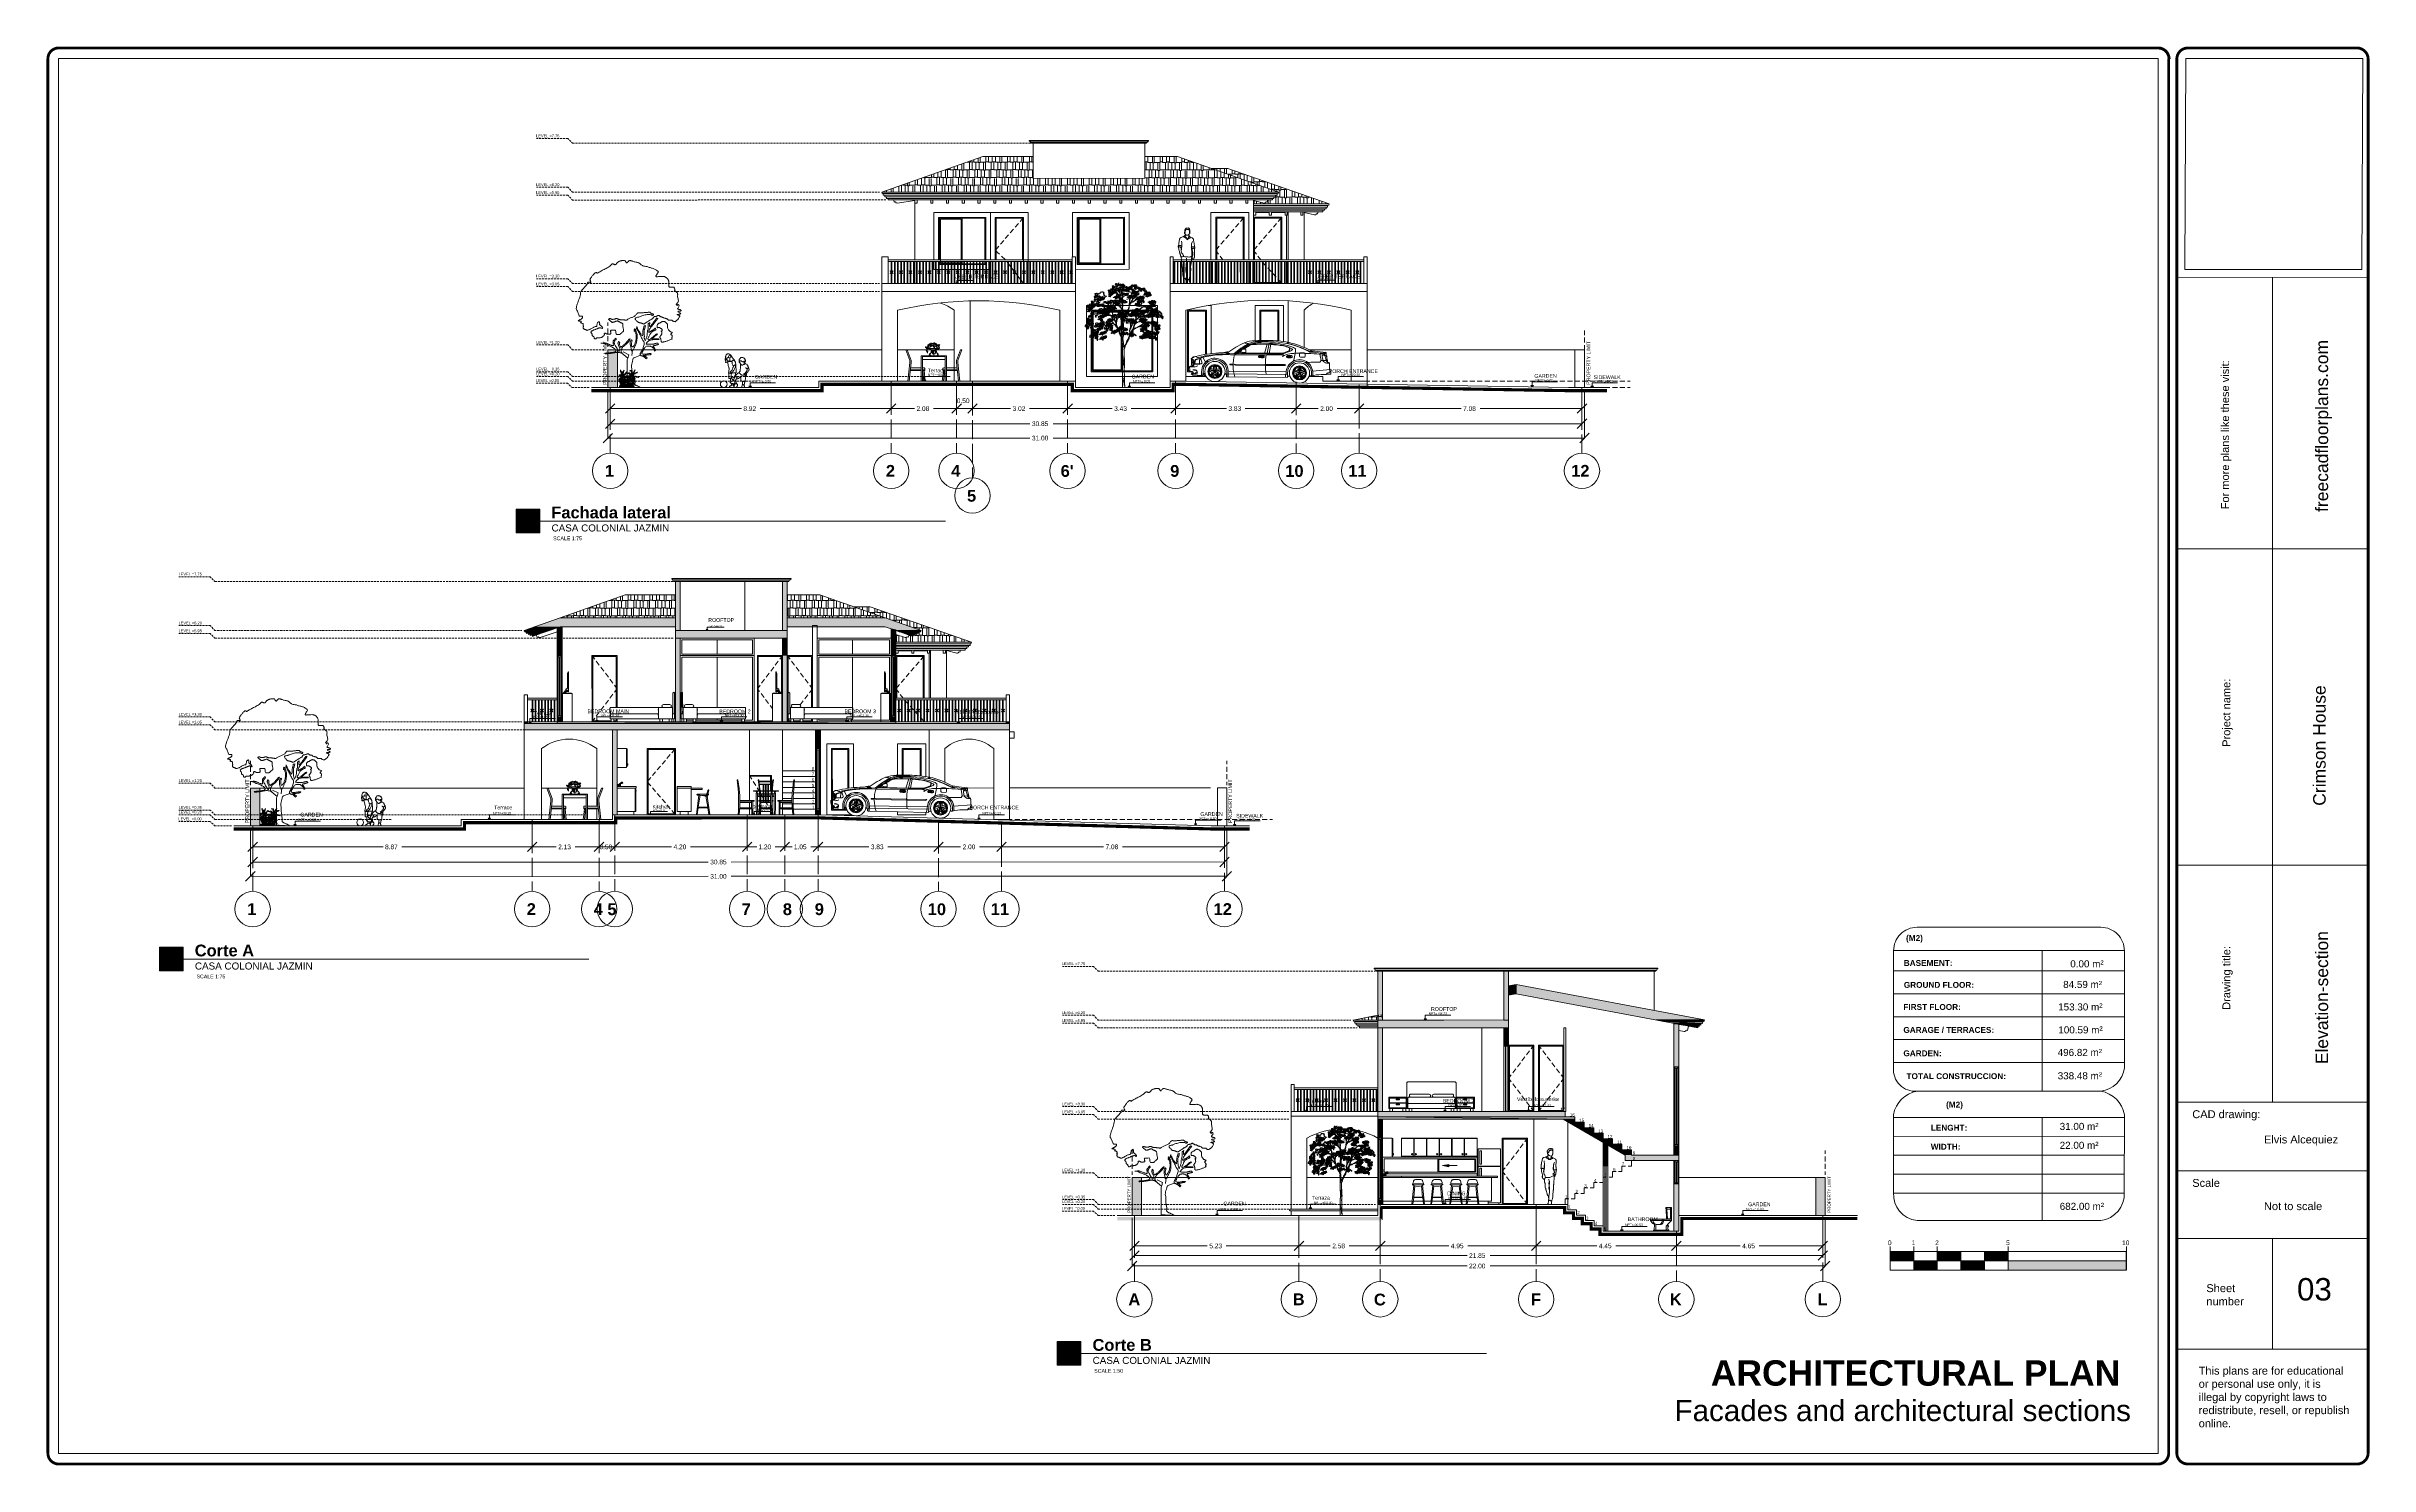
# Paper-space layout 'ELEVATIONS' of a CAD drawing. Header units: metres. Extents: x 2 to 420, y 2 to 257.
# The model-space entities are those that its viewports show. They can reach past a viewport. Long polylines and large blocks are cut down to what shows.
import ezdxf

# ---------------------------------------------------------------- set-up
doc = ezdxf.new("R2010")
doc.units = ezdxf.units.M
doc.layers.get('Defpoints').update_dxf_attribs({"lineweight": 0})
for name, color, linetype, lineweight in [('0inne_gulv', 7, 'Continuous', 13), ('200', 7, 'Continuous', 0), ('SHEET$0$MARCO', 7, 'Continuous', 0)]:
    doc.layers.add(name, color=color, linetype=linetype, lineweight=lineweight)
for name, color, linetype in [('Edges', 7, 'Continuous'), ('guia glp', 7, 'Continuous'), ('PDF2_Text', 255, 'Continuous'), ('PDF3_Solid Fills', 7, 'Continuous'), ('PDF3_Text', 255, 'Continuous'), ('PDF_Text', 255, 'Continuous')]:
    doc.layers.add(name, color=color, linetype=linetype)
doc.layers.add('PDF3_Geometry', color=9, linetype='Continuous', true_color=0x808080)
doc.layers.add('PDF_Geometry', color=7, linetype='Continuous', true_color=0xc0c0c0)
doc.styles.add('PDF Arial', font='arial.ttf')
doc.styles.add('PDF Arial Bold', font='arialbd.ttf')
doc.styles.add('PDF Swis721 BlkEx BT Bold', font='')
doc.styles.get("Standard").update_dxf_attribs({"font": 'arial.ttf'})
doc.styles.add('TEXTS', font='swissl.ttf')
doc.styles.get('PDF Swis721 BlkEx BT Bold').set_extended_font_data('Swis721 BlkEx BT', bold=True)
doc.dimstyles.new('Copy of DIMTEXT', dxfattribs={"dimscale": 0.3, "dimtxt": 0.22, "dimasz": 0.18, "dimexe": 0.05, "dimexo": 0.05, "dimgap": 0.05, "dimtad": 0, "dimzin": 1, "dimdsep": 46, "dimtxsty": 'TEXTS', "dimblk": 'ARCHTICK', "dimcen": 0.1, "dimclrd": 256, "dimclre": 6, "dimclrt": 7, "dimadec": 0, "dimazin": 0, "dimtfac": 0.15, "dimtix": 1, "dimtofl": 0, "dimtmove": 1, "dimatfit": 3, "dimldrblk": 'OPEN', "dimfxl": 0, "dimtolj": 1, "dimtzin": 0, "dimarcsym": 0})

# ---------------------------------------------------------------- blocks, each defined once
blk = doc.blocks.new('MARCO PARA PLANOS')
at = {"layer": 'SHEET$0$MARCO'}
for points, const_width in [([(293.637, -65.164, 0.414214), (293.561, -65.239)], 0.0201), ([(308.63, -65.242, 0.414214), (308.552, -65.164)], 0.0209), ([(293.561, -75.143, 0.414214), (293.637, -75.218)], 0.0201), ([(308.552, -75.218, 0.414214), (308.627, -75.143)], 0.0201)]:
    blk.add_lwpolyline(points, format="xyb", dxfattribs=dict(at, const_width=const_width))
at = {"layer": 'SHEET$0$MARCO', "const_width": 0.0201}
for points in [[(308.552, -65.164), (293.637, -65.164)], [(293.561, -65.239), (293.561, -75.143)], [(308.627, -75.144), (308.627, -65.239)], [(293.637, -75.218), (308.552, -75.218)]]:
    blk.add_lwpolyline(points, dxfattribs=at)
blk.add_lwpolyline([(308.763, -65.164), (309.965, -65.164, -0.414214), (310.044, -65.243), (310.044, -75.14, -0.414214), (309.965, -75.218), (308.763, -75.218, -0.414214), (308.685, -75.14), (308.685, -65.243, -0.414214)], format="xyb", close=True, dxfattribs=at)
blk = doc.blocks.new('_ArchTick')
at = {"color": 0, "linetype": 'ByBlock', "const_width": 0.15}
blk.add_lwpolyline([(-0.5, -0.5), (0.5, 0.5)], dxfattribs=at)
blk = doc.blocks.new('*D6')
at = {"layer": 'Defpoints', "color": 0, "transparency": 16777216}
for p in [(26.284, 121.625), (23.707, 0.001), (26.284, 0.031)]:
    blk.add_point(p, dxfattribs=at)
at = {"layer": 'Edges', "color": 6, "lineweight": -2, "transparency": 16777216}
for p, q in [((23.707, 0.021), (23.707, 0.051)), ((26.284, 0.391), (26.284, 0.011))]:
    blk.add_line(p, q, dxfattribs=at)
at = {"layer": 'Edges', "lineweight": -2, "transparency": 16777216}
for p, q in [((23.707, 0.031), (24.786, 0.031)), ((26.284, 0.031), (25.205, 0.031))]:
    blk.add_line(p, q, dxfattribs=at)
at = {"layer": 'Edges', "lineweight": -2, "transparency": 16777216, "xscale": 0.072, "yscale": 0.072, "zscale": 0.072, "rotation": 180}
blk.add_blockref('_ArchTick', (23.707, 0.031), dxfattribs=at)
at = {"layer": 'Edges', "lineweight": -2, "transparency": 16777216, "xscale": 0.072, "yscale": 0.072, "zscale": 0.072}
blk.add_blockref('_ArchTick', (26.284, 0.031), dxfattribs=at)
at = {"layer": 'Edges', "color": 7, "transparency": 16777216, "char_height": 0.088, "attachment_point": 5, "style": 'TEXTS'}
for s, insert in [('\\A1;[8\'-5{\\H0.15x;\\S1/2;}" ft]', (24.995, -0.046)), ('\\A1;2.58 m', (24.995, 0.096))]:
    blk.add_mtext(s, dxfattribs=dict(at, insert=insert))
blk = doc.blocks.new('_Open')
at = {"color": 0, "linetype": 'ByBlock', "lineweight": -2}
for p, q in [((-1, 0.2), (0, 0)), ((-1, -0.2), (0, 0)), ((0, 0), (-1, 0))]:
    blk.add_line(p, q, dxfattribs=at)

msp = doc.modelspace()

# ---------------------------------------------------------------- linework, layer by layer
at = {"layer": 'PDF3_Geometry', "color": 0, "lineweight": 0}
for points in [[(28.112, 71.872), (28.061, 71.872)], [(28.206, 71.872), (28.144, 71.872)], [(28.302, 71.872), (28.238, 71.872)], [(28.397, 71.872), (28.334, 71.872)], [(28.493, 71.872), (28.428, 71.872)], [(28.587, 71.872), (28.524, 71.872)], [(28.683, 71.872), (28.619, 71.872)], [(28.779, 71.872), (28.715, 71.872)], [(28.873, 71.872), (28.809, 71.872)], [(28.969, 71.872), (28.905, 71.872)], [(29.083, 71.84), (29.051, 71.872), (29, 71.872)], [(29.149, 71.773), (29.104, 71.817)], [(29.267, 71.72), (29.202, 71.72), (29.171, 71.75)], [(29.362, 71.72), (29.299, 71.72)], [(29.458, 71.72), (29.394, 71.72)], [(29.552, 71.72), (29.49, 71.72)], [(29.648, 71.72), (29.584, 71.72)], [(29.742, 71.72), (29.68, 71.72)], [(29.838, 71.72), (29.774, 71.72)], [(29.933, 71.72), (29.87, 71.72)], [(30.029, 71.72), (29.965, 71.72)], [(30.125, 71.72), (30.061, 71.72)], [(30.219, 71.72), (30.155, 71.72)], [(30.315, 71.72), (30.251, 71.72)], [(30.41, 71.72), (30.346, 71.72)], [(30.506, 71.72), (30.442, 71.72)], [(30.6, 71.72), (30.536, 71.72)], [(30.696, 71.72), (30.632, 71.72)], [(30.791, 71.72), (30.727, 71.72)], [(30.887, 71.72), (30.823, 71.72)], [(30.981, 71.72), (30.919, 71.72)], [(31.077, 71.72), (31.013, 71.72)], [(31.172, 71.72), (31.109, 71.72)], [(31.268, 71.72), (31.204, 71.72)], [(31.362, 71.72), (31.3, 71.72)], [(31.458, 71.72), (31.394, 71.72)], [(31.552, 71.72), (31.49, 71.72)], [(31.648, 71.72), (31.584, 71.72)], [(31.743, 71.72), (31.68, 71.72)], [(31.839, 71.72), (31.775, 71.72)], [(31.933, 71.72), (31.871, 71.72)], [(32.029, 71.72), (31.965, 71.72)], [(32.124, 71.72), (32.061, 71.72)], [(32.22, 71.72), (32.156, 71.72)], [(32.314, 71.72), (32.252, 71.72)], [(32.41, 71.72), (32.346, 71.72)], [(32.506, 71.72), (32.442, 71.72)], [(32.601, 71.72), (32.537, 71.72)], [(32.697, 71.72), (32.633, 71.72)], [(32.791, 71.72), (32.727, 71.72)], [(32.887, 71.72), (32.823, 71.72)], [(32.982, 71.72), (32.918, 71.72)], [(33.078, 71.72), (33.014, 71.72)], [(33.172, 71.72), (33.108, 71.72)], [(33.268, 71.72), (33.204, 71.72)], [(33.362, 71.72), (33.3, 71.72)], [(33.458, 71.72), (33.394, 71.72)], [(33.553, 71.72), (33.49, 71.72)], [(33.649, 71.72), (33.585, 71.72)], [(33.743, 71.72), (33.681, 71.72)], [(33.839, 71.72), (33.775, 71.72)], [(33.934, 71.72), (33.871, 71.72)], [(34.03, 71.72), (33.966, 71.72)], [(34.124, 71.72), (34.062, 71.72)], [(34.22, 71.72), (34.156, 71.72)], [(34.315, 71.72), (34.252, 71.72)], [(34.411, 71.72), (34.347, 71.72)], [(34.505, 71.72), (34.443, 71.72)], [(34.601, 71.72), (34.537, 71.72)], [(34.697, 71.72), (34.633, 71.72)], [(34.791, 71.72), (34.727, 71.72)], [(34.888, 71.72), (34.824, 71.72)], [(34.982, 71.72), (34.918, 71.72)], [(35.078, 71.72), (35.014, 71.72)], [(35.172, 71.72), (35.108, 71.72)], [(35.268, 71.72), (35.204, 71.72)], [(35.363, 71.72), (35.299, 71.72)], [(35.459, 71.72), (35.395, 71.72)], [(35.553, 71.72), (35.491, 71.72)], [(35.649, 71.72), (35.585, 71.72)], [(35.744, 71.72), (35.681, 71.72)], [(35.84, 71.72), (35.776, 71.72)], [(35.934, 71.72), (35.872, 71.72)], [(36.03, 71.72), (35.966, 71.72)], [(36.125, 71.72), (36.062, 71.72)], [(36.221, 71.72), (36.157, 71.72)], [(36.315, 71.72), (36.253, 71.72)], [(36.411, 71.72), (36.347, 71.72)], [(36.506, 71.72), (36.443, 71.72)], [(36.602, 71.72), (36.537, 71.72)], [(36.696, 71.72), (36.633, 71.72)], [(36.792, 71.72), (36.728, 71.72)], [(36.886, 71.72), (36.824, 71.72)], [(36.982, 71.72), (36.918, 71.72)], [(37.078, 71.72), (37.014, 71.72)], [(37.173, 71.72), (37.109, 71.72)], [(37.269, 71.72), (37.205, 71.72)], [(37.363, 71.72), (37.299, 71.72)], [(37.459, 71.72), (37.395, 71.72)], [(37.554, 71.72), (37.49, 71.72)], [(37.65, 71.72), (37.586, 71.72)], [(37.744, 71.72), (37.68, 71.72)], [(37.84, 71.72), (37.776, 71.72)], [(37.935, 71.72), (37.872, 71.72)], [(38.031, 71.72), (37.967, 71.72)], [(38.125, 71.72), (38.063, 71.72)], [(38.221, 71.72), (38.157, 71.72)], [(38.316, 71.72), (38.253, 71.72)], [(38.412, 71.72), (38.347, 71.72)], [(38.506, 71.72), (38.443, 71.72)], [(38.602, 71.72), (38.538, 71.72)], [(38.696, 71.72), (38.634, 71.72)], [(38.792, 71.72), (38.728, 71.72)], [(38.887, 71.72), (38.824, 71.72)], [(38.983, 71.72), (38.919, 71.72)], [(39.077, 71.72), (39.015, 71.72)], [(39.173, 71.72), (39.109, 71.72)], [(39.268, 71.72), (39.205, 71.72)], [(39.364, 71.72), (39.3, 71.72)], [(39.46, 71.72), (39.396, 71.72)], [(39.554, 71.72), (39.49, 71.72)], [(39.65, 71.72), (39.586, 71.72)], [(39.745, 71.72), (39.681, 71.72)], [(39.841, 71.72), (39.777, 71.72)], [(39.935, 71.72), (39.871, 71.72)], [(40.031, 71.72), (39.967, 71.72)], [(40.126, 71.72), (40.062, 71.72)], [(40.222, 71.72), (40.158, 71.72)], [(40.316, 71.72), (40.254, 71.72)], [(40.412, 71.72), (40.348, 71.72)], [(40.506, 71.72), (40.444, 71.72)], [(40.602, 71.72), (40.538, 71.72)], [(40.697, 71.72), (40.634, 71.72)], [(40.793, 71.72), (40.729, 71.72)], [(40.887, 71.72), (40.825, 71.72)], [(40.983, 71.72), (40.919, 71.72)], [(41.078, 71.72), (41.015, 71.72)], [(41.174, 71.72), (41.11, 71.72)], [(41.268, 71.72), (41.206, 71.72)], [(41.364, 71.72), (41.3, 71.72)], [(41.459, 71.72), (41.396, 71.72)], [(41.555, 71.72), (41.491, 71.72)], [(41.651, 71.72), (41.587, 71.72)], [(41.745, 71.72), (41.681, 71.72)], [(41.841, 71.72), (41.777, 71.72)], [(41.936, 71.72), (41.872, 71.72)], [(42.032, 71.72), (41.968, 71.72)], [(42.126, 71.72), (42.062, 71.72)], [(42.222, 71.72), (42.158, 71.72)], [(42.316, 71.72), (42.252, 71.72)], [(42.412, 71.72), (42.348, 71.72)], [(42.507, 71.72), (42.444, 71.72)], [(42.603, 71.72), (42.539, 71.72)], [(42.697, 71.72), (42.635, 71.72)], [(42.793, 71.72), (42.729, 71.72)], [(42.888, 71.72), (42.825, 71.72)], [(42.984, 71.72), (42.92, 71.72)], [(43.078, 71.72), (43.016, 71.72)], [(43.174, 71.72), (43.11, 71.72)], [(43.269, 71.72), (43.206, 71.72)], [(43.365, 71.72), (43.301, 71.72)], [(43.459, 71.72), (43.397, 71.72)], [(43.555, 71.72), (43.491, 71.72)], [(43.649, 71.72), (43.587, 71.72)], [(43.747, 71.72), (43.681, 71.72)], [(40.9, 70.829), (40.9, 70.632), (41.042, 70.632)], [(41.038, 70.877), (41.113, 70.877)], [(41.043, 70.851), (41.043, 70.618), (41.103, 70.618)], [(41.103, 70.632), (41.286, 70.632), (41.286, 70.856)], [(41.103, 70.618), (41.103, 70.851)], [(41.113, 70.877), (41.113, 70.902)], [(41.113, 70.886), (41.195, 70.886)], [(41.195, 70.931), (41.195, 70.877), (41.316, 70.877)], [(41.316, 70.877), (41.316, 70.974)], [(41.316, 70.886), (41.419, 70.886)], [(41.367, 70.866), (41.367, 70.632), (41.489, 70.632), (41.489, 70.861)], [(41.419, 71.01), (41.419, 70.877), (41.561, 70.877)], [(41.561, 71.059), (41.561, 70.861), (41.622, 70.861), (41.622, 71.082)], [(41.592, 70.846), (41.592, 70.632), (41.734, 70.632)], [(41.622, 70.877), (41.804, 70.877), (41.804, 71.099)], [(41.732, 71.12), (41.835, 71.12), (41.835, 71.155)], [(41.734, 70.851), (41.734, 70.618), (41.795, 70.618)], [(41.795, 70.632), (41.977, 70.632), (41.977, 70.856)], [(41.795, 70.618), (41.795, 70.851)], [(41.804, 70.886), (41.886, 70.886)], [(41.835, 71.13), (41.937, 71.13)], [(41.886, 71.11), (41.886, 70.877), (42.007, 70.877)], [(41.937, 71.192), (41.937, 71.12), (42.078, 71.12)], [(42.008, 70.877), (42.008, 71.104)], [(42.008, 70.886), (42.108, 70.886)], [(42.059, 70.866), (42.059, 70.632), (42.18, 70.632), (42.18, 70.861)], [(42.078, 71.242), (42.078, 71.104), (42.14, 71.104)], [(42.108, 71.09), (42.108, 70.877), (42.251, 70.877)], [(42.14, 71.12), (42.323, 71.12), (42.323, 71.295)], [(42.14, 71.104), (42.14, 71.263)], [(42.251, 71.095), (42.251, 70.861), (42.312, 70.861), (42.312, 71.095)], [(42.281, 70.846), (42.281, 70.632), (42.424, 70.632)], [(42.312, 70.877), (42.496, 70.877), (42.496, 71.099)], [(42.323, 71.13), (42.404, 71.13)], [(42.404, 71.295), (42.404, 71.12), (42.526, 71.12), (42.526, 71.295)], [(42.424, 70.851), (42.424, 70.618), (42.485, 70.618)], [(42.484, 70.618), (42.484, 70.851)], [(42.496, 70.886), (42.577, 70.886)], [(42.526, 71.13), (42.627, 71.13)], [(42.577, 71.11), (42.577, 70.877), (42.699, 70.877)], [(42.627, 71.295), (42.627, 71.12), (42.769, 71.12)], [(42.669, 70.632), (42.669, 70.856)], [(42.699, 70.877), (42.699, 71.104)], [(42.699, 70.886), (42.8, 70.886)], [(42.749, 70.866), (42.749, 70.632), (42.872, 70.632), (42.872, 70.861)], [(42.769, 71.295), (42.769, 71.104), (42.83, 71.104)], [(42.8, 71.09), (42.8, 70.877), (42.942, 70.877)], [(42.83, 71.12), (43.014, 71.12), (43.014, 71.295)], [(42.83, 71.104), (42.83, 71.295)], [(42.942, 71.095), (42.942, 70.861), (43.003, 70.861), (43.003, 71.095)], [(42.973, 70.846), (42.973, 70.632), (43.115, 70.632)], [(43.003, 70.877), (43.185, 70.877), (43.185, 71.099)], [(43.014, 71.13), (43.094, 71.13)], [(43.094, 71.295), (43.094, 71.12), (43.217, 71.12), (43.217, 71.295)], [(43.115, 70.851), (43.115, 70.618), (43.176, 70.618), (43.176, 70.851)], [(43.185, 70.887), (43.267, 70.887)], [(43.217, 71.13), (43.318, 71.13)], [(43.267, 71.11), (43.267, 70.877), (43.389, 70.877), (43.389, 71.104)], [(43.318, 71.295), (43.318, 71.12), (43.461, 71.12)], [(43.358, 70.632), (43.358, 70.856)], [(43.389, 70.887), (43.491, 70.887)], [(43.44, 70.866), (43.44, 70.632), (43.561, 70.632), (43.561, 70.861)], [(43.461, 71.295), (43.461, 71.104), (43.522, 71.104), (43.522, 71.295)], [(43.491, 71.09), (43.491, 70.877), (43.633, 70.877)], [(43.522, 71.12), (43.704, 71.12), (43.704, 71.295)], [(43.633, 71.095), (43.633, 70.861), (43.694, 70.861), (43.694, 71.095)], [(43.664, 70.846), (43.664, 70.632), (43.806, 70.632)], [(43.694, 70.877), (43.822, 70.877)], [(43.704, 71.13), (43.786, 71.13)], [(43.786, 71.295), (43.786, 71.12), (43.822, 71.12)], [(43.806, 70.851), (43.806, 70.618), (43.822, 70.618)], [(47.372, 71.125), (47.466, 71.125)], [(47.372, 70.88), (47.415, 70.88)], [(47.372, 70.626), (47.508, 70.626), (47.508, 70.85)], [(47.415, 71.104), (47.415, 70.871), (47.538, 70.871)], [(47.466, 71.295), (47.466, 71.114), (47.609, 71.114)], [(47.538, 70.871), (47.538, 71.099)], [(47.538, 70.88), (47.639, 70.88)], [(47.588, 70.859), (47.588, 70.626), (47.711, 70.626), (47.711, 70.855)], [(47.609, 71.295), (47.609, 71.099), (47.67, 71.099)], [(47.639, 71.083), (47.639, 70.871), (47.782, 70.871)], [(47.67, 71.114), (47.852, 71.114), (47.852, 71.295)], [(47.67, 71.099), (47.67, 71.295)], [(47.782, 71.088), (47.782, 70.855), (47.842, 70.855), (47.842, 71.088)], [(47.812, 70.84), (47.812, 70.626), (47.954, 70.626)], [(47.842, 70.871), (48.025, 70.871), (48.025, 71.093)], [(47.852, 71.125), (47.934, 71.125)], [(47.934, 71.295), (47.934, 71.114), (48.055, 71.114), (48.055, 71.295)], [(47.954, 70.845), (47.954, 70.611), (48.015, 70.611)], [(48.015, 70.626), (48.198, 70.626), (48.198, 70.85)], [(48.015, 70.611), (48.015, 70.845)], [(48.025, 70.88), (48.107, 70.88)], [(48.055, 71.125), (48.158, 71.125)], [(48.106, 71.104), (48.106, 70.871), (48.228, 70.871)], [(48.158, 71.295), (48.158, 71.114), (48.3, 71.114)], [(48.228, 70.871), (48.228, 71.1)], [(48.228, 70.88), (48.331, 70.88)], [(48.279, 70.86), (48.279, 70.626), (48.401, 70.626), (48.401, 70.855)], [(48.3, 71.295), (48.3, 71.1), (48.361, 71.1)], [(48.331, 71.083), (48.331, 70.871), (48.473, 70.871)], [(48.361, 71.1), (48.361, 71.295)], [(48.361, 71.114), (48.543, 71.114), (48.543, 71.245)], [(48.473, 71.088), (48.473, 70.855), (48.534, 70.855), (48.534, 71.088)], [(48.503, 70.84), (48.503, 70.626), (48.646, 70.626)], [(48.534, 70.871), (48.716, 70.871), (48.716, 71.093)], [(48.543, 71.125), (48.625, 71.125)], [(48.625, 71.216), (48.625, 71.114), (48.747, 71.114), (48.747, 71.175)], [(48.646, 70.845), (48.646, 70.611), (48.707, 70.611)], [(48.707, 70.626), (48.889, 70.626), (48.889, 70.85)], [(48.707, 70.611), (48.707, 70.845)], [(48.716, 70.88), (48.798, 70.88)], [(48.747, 71.125), (48.849, 71.125)], [(48.798, 71.104), (48.798, 70.871), (48.919, 70.871)], [(48.849, 71.14), (48.849, 71.114), (48.919, 71.114)], [(48.919, 70.871), (48.919, 71.1)], [(48.919, 70.88), (49.022, 70.88)], [(48.971, 70.86), (48.971, 70.626), (49.092, 70.626), (49.092, 70.855)], [(49.022, 71.079), (49.022, 70.871), (49.163, 70.871)], [(49.163, 71.029), (49.163, 70.855), (49.225, 70.855), (49.225, 71.007)], [(49.193, 70.84), (49.193, 70.626), (49.336, 70.626)], [(49.225, 70.871), (49.408, 70.871), (49.408, 70.943)], [(49.336, 70.845), (49.336, 70.611), (49.396, 70.611)], [(49.396, 70.626), (49.58, 70.626), (49.58, 70.85)], [(49.396, 70.611), (49.396, 70.845)], [(49.408, 70.88), (49.489, 70.88)], [(49.489, 70.916), (49.489, 70.871), (49.611, 70.871)], [(49.536, 70.903), (49.536, 70.919)], [(49.611, 70.871), (49.611, 70.872)], [(49.657, 70.86), (49.657, 70.919)], [(49.662, 70.855), (49.662, 70.626), (49.784, 70.626), (49.784, 70.812)], [(49.76, 70.824), (49.76, 70.919)], [(49.902, 70.773), (49.902, 70.919)], [(49.963, 70.752), (49.963, 70.919)], [(50.003, 70.738), (50.145, 70.738), (50.145, 70.869)], [(50.227, 70.84), (50.227, 70.738), (50.349, 70.738), (50.349, 70.799)], [(28.112, 70.321), (28.061, 70.321)], [(28.112, 70.071), (28.061, 70.071)], [(28.206, 70.321), (28.144, 70.321)], [(28.206, 70.071), (28.144, 70.071)], [(28.302, 70.321), (28.238, 70.321)], [(28.302, 70.071), (28.238, 70.071)], [(28.397, 70.321), (28.334, 70.321)], [(28.397, 70.071), (28.334, 70.071)], [(28.493, 70.321), (28.429, 70.321)], [(28.493, 70.071), (28.429, 70.071)], [(28.587, 70.321), (28.525, 70.321)], [(28.587, 70.071), (28.525, 70.071)], [(28.683, 70.321), (28.619, 70.321)], [(28.683, 70.071), (28.619, 70.071)], [(28.779, 70.321), (28.715, 70.321)], [(28.779, 70.071), (28.715, 70.071)], [(28.874, 70.321), (28.809, 70.321)], [(28.874, 70.071), (28.809, 70.071)], [(28.97, 70.321), (28.905, 70.321)], [(28.97, 70.071), (28.905, 70.071)], [(29.083, 70.291), (29.051, 70.321), (29, 70.321)], [(29.083, 70.041), (29.051, 70.071), (29, 70.071)], [(29.149, 70.222), (29.104, 70.268)], [(29.248, 70.169), (29.202, 70.169), (29.171, 70.199)], [(29.342, 70.169), (29.278, 70.169)], [(29.438, 70.169), (29.374, 70.169)], [(29.533, 70.169), (29.469, 70.169)], [(29.629, 70.169), (29.565, 70.169)], [(29.723, 70.169), (29.661, 70.169)], [(29.819, 70.169), (29.755, 70.169)], [(29.914, 70.169), (29.851, 70.169)], [(30.01, 70.169), (29.946, 70.169)], [(30.104, 70.169), (30.042, 70.169)], [(30.2, 70.169), (30.136, 70.169)], [(30.295, 70.169), (30.232, 70.169)], [(30.391, 70.169), (30.327, 70.169)], [(30.485, 70.169), (30.423, 70.169)], [(30.581, 70.169), (30.517, 70.169)], [(30.675, 70.169), (30.613, 70.169)], [(30.771, 70.169), (30.707, 70.169)], [(30.866, 70.169), (30.803, 70.169)], [(30.962, 70.169), (30.898, 70.169)], [(31.056, 70.169), (30.994, 70.169)], [(31.152, 70.169), (31.088, 70.169)], [(31.248, 70.169), (31.184, 70.169)], [(31.343, 70.169), (31.279, 70.169)], [(31.439, 70.169), (31.375, 70.169)], [(31.533, 70.169), (31.469, 70.169)], [(31.629, 70.169), (31.565, 70.169)], [(31.724, 70.169), (31.66, 70.169)], [(31.82, 70.169), (31.756, 70.169)], [(31.914, 70.169), (31.85, 70.169)], [(32.01, 70.169), (31.946, 70.169)], [(32.105, 70.169), (32.042, 70.169)], [(32.201, 70.169), (32.137, 70.169)], [(32.295, 70.169), (32.233, 70.169)], [(32.391, 70.169), (32.327, 70.169)], [(32.485, 70.169), (32.423, 70.169)], [(32.581, 70.169), (32.517, 70.169)], [(32.676, 70.169), (32.613, 70.169)], [(32.772, 70.169), (32.708, 70.169)], [(32.866, 70.169), (32.804, 70.169)], [(32.962, 70.169), (32.898, 70.169)], [(33.057, 70.169), (32.994, 70.169)], [(33.153, 70.169), (33.089, 70.169)], [(33.247, 70.169), (33.185, 70.169)], [(33.343, 70.169), (33.279, 70.169)], [(33.438, 70.169), (33.375, 70.169)], [(33.534, 70.169), (33.47, 70.169)], [(33.63, 70.169), (33.566, 70.169)], [(33.724, 70.169), (33.66, 70.169)], [(33.82, 70.169), (33.756, 70.169)], [(33.915, 70.169), (33.851, 70.169)], [(34.011, 70.169), (33.947, 70.169)], [(34.105, 70.169), (34.041, 70.169)], [(34.201, 70.169), (34.137, 70.169)], [(34.295, 70.169), (34.233, 70.169)], [(34.392, 70.169), (34.327, 70.169)], [(34.486, 70.169), (34.423, 70.169)], [(34.582, 70.169), (34.518, 70.169)], [(34.676, 70.169), (34.614, 70.169)], [(34.772, 70.169), (34.708, 70.169)], [(34.867, 70.169), (34.804, 70.169)], [(34.963, 70.169), (34.899, 70.169)], [(35.057, 70.169), (34.995, 70.169)], [(35.153, 70.169), (35.089, 70.169)], [(35.248, 70.169), (35.185, 70.169)], [(35.344, 70.169), (35.28, 70.169)], [(35.438, 70.169), (35.376, 70.169)], [(35.534, 70.169), (35.47, 70.169)], [(35.629, 70.169), (35.566, 70.169)], [(35.725, 70.169), (35.661, 70.169)], [(35.821, 70.169), (35.757, 70.169)], [(35.915, 70.169), (35.851, 70.169)], [(36.011, 70.169), (35.947, 70.169)], [(36.106, 70.169), (36.041, 70.169)], [(36.202, 70.169), (36.137, 70.169)], [(36.296, 70.169), (36.232, 70.169)], [(36.392, 70.169), (36.328, 70.169)], [(36.486, 70.169), (36.422, 70.169)], [(36.582, 70.169), (36.518, 70.169)], [(36.677, 70.169), (36.614, 70.169)], [(36.773, 70.169), (36.709, 70.169)], [(36.867, 70.169), (36.805, 70.169)], [(36.963, 70.169), (36.899, 70.169)], [(37.058, 70.169), (36.995, 70.169)], [(37.154, 70.169), (37.09, 70.169)], [(37.248, 70.169), (37.186, 70.169)], [(37.344, 70.169), (37.28, 70.169)], [(37.439, 70.169), (37.376, 70.169)], [(37.535, 70.169), (37.471, 70.169)], [(37.629, 70.169), (37.567, 70.169)], [(37.725, 70.169), (37.661, 70.169)], [(37.819, 70.169), (37.757, 70.169)], [(37.915, 70.169), (37.851, 70.169)], [(38.01, 70.169), (37.948, 70.169)], [(38.106, 70.169), (38.042, 70.169)], [(38.202, 70.169), (38.138, 70.169)], [(38.296, 70.169), (38.232, 70.169)], [(38.392, 70.169), (38.328, 70.169)], [(38.487, 70.169), (38.423, 70.169)], [(38.583, 70.169), (38.519, 70.169)], [(38.677, 70.169), (38.613, 70.169)], [(38.773, 70.169), (38.709, 70.169)], [(38.868, 70.169), (38.804, 70.169)], [(38.944, 70.169), (38.9, 70.169)], [(39.071, 70.169), (39.071, 70.187)], [(39.173, 70.169), (39.173, 70.222)], [(39.316, 70.169), (39.316, 70.273)], [(39.377, 70.169), (39.377, 70.294)], [(39.559, 70.169), (39.559, 70.358)], [(39.641, 70.169), (39.641, 70.379)], [(39.674, 70.398), (39.69, 70.398)], [(39.69, 70.405), (39.69, 70.389), (39.833, 70.389)], [(39.762, 70.169), (39.762, 70.373)], [(39.833, 70.454), (39.833, 70.373), (39.894, 70.373), (39.894, 70.475)], [(39.863, 70.169), (39.863, 70.358)], [(39.894, 70.389), (40.078, 70.389), (40.078, 70.539)], [(40.005, 70.169), (40.005, 70.363)], [(40.066, 70.169), (40.066, 70.363)], [(40.078, 70.398), (40.159, 70.398)], [(40.159, 70.568), (40.159, 70.389), (40.281, 70.389), (40.281, 70.611)], [(40.25, 70.169), (40.25, 70.368)], [(40.281, 70.398), (40.382, 70.398)], [(40.33, 70.169), (40.33, 70.379)], [(40.342, 70.632), (40.351, 70.632)], [(40.351, 70.637), (40.351, 70.618), (40.412, 70.618)], [(40.382, 70.601), (40.382, 70.389), (40.524, 70.389)], [(40.412, 70.632), (40.596, 70.632), (40.596, 70.722)], [(40.412, 70.618), (40.412, 70.658)], [(40.454, 70.169), (40.454, 70.373)], [(40.524, 70.606), (40.524, 70.373), (40.585, 70.373), (40.585, 70.606)], [(40.554, 70.169), (40.554, 70.358)], [(40.585, 70.389), (40.767, 70.389), (40.767, 70.613)], [(40.596, 70.643), (40.676, 70.643)], [(40.676, 70.75), (40.676, 70.632), (40.798, 70.632), (40.798, 70.792)], [(40.697, 70.169), (40.697, 70.363)], [(40.758, 70.169), (40.758, 70.363)], [(40.767, 70.398), (40.849, 70.398)], [(40.798, 70.643), (40.9, 70.643)], [(40.849, 70.622), (40.849, 70.389), (40.97, 70.389), (40.97, 70.618)], [(40.94, 70.169), (40.94, 70.368)], [(40.97, 70.398), (41.073, 70.398)], [(41.022, 70.169), (41.022, 70.379)], [(41.073, 70.602), (41.073, 70.389), (41.215, 70.389)], [(41.143, 70.169), (41.143, 70.373)], [(41.215, 70.606), (41.215, 70.373), (41.276, 70.373), (41.276, 70.606)], [(41.246, 70.169), (41.246, 70.358)], [(41.276, 70.389), (41.459, 70.389), (41.459, 70.613)], [(41.286, 70.643), (41.367, 70.643)], [(41.388, 70.169), (41.388, 70.363)], [(41.449, 70.169), (41.449, 70.363)], [(41.459, 70.398), (41.54, 70.398)], [(41.489, 70.643), (41.591, 70.643)], [(41.54, 70.622), (41.54, 70.389), (41.662, 70.389)], [(41.631, 70.169), (41.631, 70.368)], [(41.662, 70.389), (41.662, 70.618)], [(41.662, 70.398), (41.764, 70.398)], [(41.713, 70.169), (41.713, 70.379)], [(41.764, 70.602), (41.764, 70.389), (41.907, 70.389)], [(41.835, 70.169), (41.835, 70.373)], [(41.907, 70.606), (41.907, 70.373), (41.968, 70.373), (41.968, 70.606)], [(41.937, 70.169), (41.937, 70.358)], [(41.968, 70.389), (42.15, 70.389), (42.15, 70.613)], [(41.977, 70.643), (42.059, 70.643)], [(42.078, 70.169), (42.078, 70.363)], [(42.14, 70.169), (42.14, 70.363)], [(42.15, 70.398), (42.232, 70.398)], [(42.18, 70.643), (42.281, 70.643)], [(42.232, 70.622), (42.232, 70.389), (42.353, 70.389)], [(42.323, 70.169), (42.323, 70.368)], [(42.353, 70.389), (42.353, 70.618)], [(42.353, 70.398), (42.454, 70.398)], [(42.404, 70.169), (42.404, 70.379)], [(42.454, 70.602), (42.454, 70.389), (42.596, 70.389)], [(42.484, 70.632), (42.668, 70.632)], [(42.526, 70.169), (42.526, 70.373)], [(42.596, 70.606), (42.596, 70.373), (42.657, 70.373), (42.657, 70.606)], [(42.627, 70.17), (42.627, 70.358)], [(42.657, 70.389), (42.841, 70.389), (42.841, 70.613)], [(42.669, 70.643), (42.749, 70.643)], [(42.769, 70.17), (42.769, 70.363)], [(42.83, 70.17), (42.83, 70.363)], [(42.841, 70.398), (42.921, 70.398)], [(42.872, 70.643), (42.973, 70.643)], [(42.921, 70.622), (42.921, 70.389), (43.045, 70.389)], [(43.014, 70.17), (43.014, 70.368)], [(43.045, 70.389), (43.045, 70.618)], [(43.045, 70.398), (43.145, 70.398)], [(43.094, 70.17), (43.094, 70.379)], [(43.145, 70.602), (43.145, 70.389), (43.288, 70.389)], [(43.176, 70.632), (43.358, 70.632)], [(43.217, 70.17), (43.217, 70.373)], [(43.288, 70.606), (43.288, 70.373), (43.349, 70.373), (43.349, 70.606)], [(43.318, 70.17), (43.318, 70.358)], [(43.349, 70.389), (43.531, 70.389), (43.531, 70.613)], [(43.358, 70.643), (43.44, 70.643)], [(43.461, 70.17), (43.461, 70.363)], [(43.522, 70.17), (43.522, 70.363)], [(43.531, 70.398), (43.613, 70.398)], [(43.561, 70.643), (43.664, 70.643)], [(43.613, 70.622), (43.613, 70.389), (43.734, 70.389), (43.734, 70.618)], [(43.704, 70.17), (43.704, 70.368)], [(43.734, 70.398), (43.837, 70.398)], [(43.786, 70.17), (43.786, 70.379)], [(43.837, 70.602), (43.837, 70.389), (43.979, 70.389)], [(43.907, 70.17), (43.907, 70.373)], [(43.979, 70.606), (43.979, 70.373), (44.04, 70.373)], [(44.01, 70.17), (44.01, 70.358)], [(44.04, 70.389), (44.222, 70.389), (44.222, 70.606)], [(44.04, 70.373), (44.04, 70.606)], [(44.152, 70.17), (44.152, 70.363)], [(44.213, 70.17), (44.213, 70.363)], [(44.222, 70.398), (44.304, 70.398)], [(44.304, 70.606), (44.304, 70.389), (44.426, 70.389), (44.426, 70.606)], [(44.395, 70.17), (44.395, 70.368)], [(44.426, 70.398), (44.528, 70.398)], [(44.477, 70.17), (44.477, 70.379)], [(44.528, 70.602), (44.528, 70.389), (44.669, 70.389)], [(44.598, 70.17), (44.598, 70.373)], [(44.669, 70.606), (44.669, 70.373), (44.73, 70.373)], [(44.699, 70.17), (44.699, 70.358)], [(44.73, 70.389), (44.914, 70.389), (44.914, 70.606)], [(44.73, 70.373), (44.73, 70.606)], [(44.842, 70.17), (44.842, 70.363)], [(44.903, 70.17), (44.903, 70.363)], [(44.914, 70.398), (44.995, 70.398)], [(44.995, 70.606), (44.995, 70.389), (45.117, 70.389), (45.117, 70.606)], [(45.087, 70.17), (45.087, 70.368)], [(45.117, 70.398), (45.218, 70.398)], [(45.167, 70.17), (45.167, 70.379)], [(45.218, 70.602), (45.218, 70.389), (45.36, 70.389)], [(45.29, 70.17), (45.29, 70.373)], [(45.36, 70.606), (45.36, 70.373), (45.421, 70.373)], [(45.391, 70.17), (45.391, 70.358)], [(45.421, 70.389), (45.605, 70.389), (45.605, 70.606)], [(45.421, 70.373), (45.421, 70.606)], [(45.533, 70.17), (45.533, 70.363)], [(45.594, 70.17), (45.594, 70.363)], [(45.605, 70.399), (45.685, 70.399)], [(45.685, 70.606), (45.685, 70.389), (45.807, 70.389), (45.807, 70.606)], [(45.776, 70.17), (45.776, 70.368)], [(45.807, 70.399), (45.909, 70.399)], [(45.858, 70.17), (45.858, 70.379)], [(45.909, 70.602), (45.909, 70.389), (46.052, 70.389)], [(45.98, 70.17), (45.98, 70.373)], [(46.052, 70.606), (46.052, 70.373), (46.113, 70.373)], [(46.082, 70.17), (46.082, 70.358)], [(46.112, 70.389), (46.295, 70.389), (46.295, 70.606)], [(46.112, 70.373), (46.112, 70.606)], [(46.224, 70.17), (46.224, 70.363)], [(46.285, 70.17), (46.285, 70.363)], [(46.295, 70.399), (46.377, 70.399)], [(46.377, 70.606), (46.377, 70.389), (46.498, 70.389), (46.498, 70.606)], [(46.468, 70.17), (46.468, 70.368)], [(46.498, 70.399), (46.601, 70.399)], [(46.549, 70.17), (46.549, 70.379)], [(46.601, 70.602), (46.601, 70.389), (46.743, 70.389)], [(46.671, 70.17), (46.671, 70.373)], [(46.743, 70.607), (46.743, 70.373), (46.804, 70.373), (46.804, 70.607)], [(46.773, 70.17), (46.773, 70.359)], [(46.804, 70.389), (46.986, 70.389), (46.986, 70.607)], [(46.916, 70.17), (46.916, 70.363)], [(46.977, 70.17), (46.977, 70.363)], [(46.986, 70.399), (47.068, 70.399)], [(47.068, 70.607), (47.068, 70.389), (47.189, 70.389), (47.189, 70.607)], [(47.159, 70.17), (47.159, 70.368)], [(47.189, 70.399), (47.29, 70.399)], [(47.241, 70.17), (47.241, 70.379)], [(47.29, 70.602), (47.29, 70.389), (47.372, 70.389)], [(47.362, 70.17), (47.362, 70.373)], [(47.372, 70.383), (47.436, 70.383)], [(47.436, 70.602), (47.436, 70.368), (47.497, 70.368), (47.497, 70.602)], [(47.466, 70.17), (47.466, 70.352)], [(47.497, 70.383), (47.679, 70.383), (47.679, 70.607)], [(47.508, 70.637), (47.588, 70.637)], [(47.609, 70.17), (47.609, 70.357)], [(47.67, 70.17), (47.67, 70.357)], [(47.679, 70.392), (47.761, 70.392)], [(47.711, 70.637), (47.812, 70.637)], [(47.761, 70.616), (47.761, 70.383), (47.882, 70.383)], [(47.852, 70.17), (47.852, 70.362)], [(47.883, 70.383), (47.883, 70.611)], [(47.883, 70.392), (47.985, 70.392)], [(47.934, 70.17), (47.934, 70.373)], [(47.985, 70.595), (47.985, 70.383), (48.127, 70.383)], [(48.055, 70.17), (48.055, 70.368)], [(48.127, 70.602), (48.127, 70.368), (48.188, 70.368), (48.188, 70.602)], [(48.158, 70.17), (48.158, 70.352)], [(48.188, 70.383), (48.371, 70.383), (48.371, 70.607)], [(48.198, 70.637), (48.279, 70.637)], [(48.3, 70.17), (48.3, 70.357)], [(48.361, 70.17), (48.361, 70.357)], [(48.371, 70.392), (48.452, 70.392)], [(48.401, 70.637), (48.503, 70.637)], [(48.452, 70.616), (48.452, 70.383), (48.574, 70.383)], [(48.543, 70.17), (48.543, 70.362)], [(48.574, 70.383), (48.574, 70.611)], [(48.574, 70.392), (48.676, 70.392)], [(48.625, 70.17), (48.625, 70.373)], [(48.676, 70.595), (48.676, 70.383), (48.819, 70.383)], [(48.747, 70.17), (48.747, 70.368)], [(48.819, 70.602), (48.819, 70.368), (48.879, 70.368), (48.879, 70.602)], [(48.849, 70.17), (48.849, 70.352)], [(48.879, 70.383), (49.062, 70.383), (49.062, 70.607)], [(48.889, 70.637), (48.971, 70.637)], [(48.99, 70.17), (48.99, 70.357)], [(49.052, 70.17), (49.052, 70.357)], [(49.062, 70.392), (49.144, 70.392)], [(49.092, 70.637), (49.193, 70.637)], [(49.143, 70.616), (49.143, 70.383), (49.265, 70.383)], [(49.235, 70.17), (49.235, 70.362)], [(49.265, 70.383), (49.265, 70.611)], [(49.265, 70.392), (49.366, 70.392)], [(49.316, 70.17), (49.316, 70.373)], [(49.366, 70.595), (49.366, 70.383), (49.508, 70.383)], [(49.438, 70.17), (49.438, 70.368)], [(49.508, 70.602), (49.508, 70.368), (49.569, 70.368), (49.569, 70.602)], [(49.539, 70.17), (49.539, 70.352)], [(49.569, 70.383), (49.753, 70.383), (49.753, 70.607)], [(49.58, 70.637), (49.662, 70.637)], [(49.681, 70.17), (49.681, 70.357)], [(49.742, 70.17), (49.742, 70.357)], [(49.753, 70.392), (49.833, 70.392)], [(49.784, 70.637), (49.884, 70.637)], [(49.833, 70.616), (49.833, 70.383), (49.956, 70.383)], [(49.885, 70.776), (49.885, 70.626), (50.027, 70.626)], [(49.926, 70.17), (49.926, 70.362)], [(49.957, 70.383), (49.957, 70.611)], [(49.957, 70.392), (50.057, 70.392)], [(50.006, 70.17), (50.006, 70.373)], [(50.027, 70.727), (50.027, 70.611), (50.088, 70.611), (50.088, 70.706)], [(50.057, 70.595), (50.057, 70.383), (50.2, 70.383)], [(50.088, 70.626), (50.27, 70.626), (50.27, 70.642)], [(50.129, 70.17), (50.129, 70.368)], [(50.136, 70.691), (50.136, 70.712)], [(50.145, 70.749), (50.227, 70.749)], [(50.2, 70.602), (50.2, 70.368), (50.261, 70.368), (50.261, 70.602)], [(50.23, 70.17), (50.23, 70.352)], [(50.261, 70.383), (50.443, 70.383), (50.443, 70.581)], [(50.27, 70.637), (50.285, 70.637)], [(50.318, 70.627), (50.318, 70.719)], [(50.349, 70.749), (50.451, 70.749)], [(50.373, 70.17), (50.373, 70.357)], [(50.4, 70.599), (50.4, 70.728)], [(50.433, 70.17), (50.433, 70.357)], [(50.443, 70.392), (50.525, 70.392)], [(50.451, 70.763), (50.451, 70.738), (50.52, 70.738)], [(50.521, 70.555), (50.521, 70.723)], [(50.525, 70.552), (50.525, 70.383), (50.646, 70.383), (50.646, 70.511)], [(50.616, 70.17), (50.616, 70.362)], [(50.622, 70.52), (50.622, 70.703)], [(50.646, 70.392), (50.749, 70.392)], [(50.696, 70.495), (50.765, 70.495)], [(50.697, 70.17), (50.697, 70.373)], [(50.749, 70.474), (50.749, 70.383), (50.891, 70.383)], [(50.765, 70.653), (50.765, 70.479), (50.826, 70.479), (50.826, 70.632)], [(50.795, 70.459), (50.795, 70.464)], [(50.819, 70.17), (50.819, 70.368)], [(50.826, 70.495), (51.01, 70.495), (51.01, 70.568)], [(50.891, 70.424), (50.891, 70.368), (50.952, 70.368)], [(50.922, 70.17), (50.922, 70.352)], [(50.938, 70.41), (50.938, 70.469)], [(50.952, 70.368), (50.952, 70.403)], [(50.952, 70.383), (51.011, 70.383)], [(50.998, 70.387), (50.998, 70.469)], [(51.01, 70.504), (51.09, 70.504)], [(51.064, 70.17), (51.064, 70.357)], [(51.09, 70.54), (51.09, 70.495), (51.213, 70.495)], [(51.125, 70.17), (51.125, 70.343)], [(51.182, 70.323), (51.182, 70.474)], [(51.213, 70.495), (51.213, 70.496)], [(51.262, 70.295), (51.262, 70.479)], [(51.307, 70.17), (51.307, 70.279)], [(51.386, 70.253), (51.386, 70.435)], [(51.386, 70.261), (51.486, 70.261)], [(51.389, 70.17), (51.389, 70.252)], [(51.435, 70.234), (51.435, 70.24)], [(51.47, 70.007), (51.559, 70.007), (51.559, 70.069)], [(51.487, 70.4), (51.487, 70.251), (51.629, 70.251)], [(51.511, 70.17), (51.511, 70.208)], [(51.559, 70.192), (51.559, 70.236)], [(51.611, 70.17), (51.611, 70.173)], [(51.629, 70.351), (51.629, 70.235), (51.69, 70.235)], [(51.659, 70.219), (51.659, 70.007), (51.802, 70.007)], [(51.69, 70.235), (51.69, 70.33)], [(51.69, 70.251), (51.872, 70.251), (51.872, 70.266)], [(51.802, 70.226), (51.802, 69.992), (51.863, 69.992), (51.863, 70.226)], [(51.863, 70.007), (52.045, 70.007), (52.045, 70.205)], [(51.872, 70.261), (51.887, 70.261)], [(52.127, 70.176), (52.127, 70.007), (52.248, 70.007)], [(52.248, 70.007), (52.248, 70.135)], [(52.351, 70.099), (52.351, 70.007), (52.493, 70.007)], [(29.149, 69.972), (29.104, 70.017)], [(29.253, 69.919), (29.202, 69.919), (29.171, 69.95)], [(29.347, 69.919), (29.283, 69.919)], [(29.443, 69.919), (29.379, 69.919)], [(29.538, 69.919), (29.474, 69.919)], [(29.634, 69.919), (29.57, 69.919)], [(29.728, 69.919), (29.664, 69.919)], [(29.824, 69.919), (29.76, 69.919)], [(29.919, 69.919), (29.854, 69.919)], [(30.015, 69.919), (29.95, 69.919)], [(30.109, 69.919), (30.046, 69.919)], [(30.205, 69.919), (30.141, 69.919)], [(30.299, 69.919), (30.237, 69.919)], [(30.395, 69.919), (30.331, 69.919)], [(30.49, 69.919), (30.427, 69.919)], [(30.586, 69.919), (30.522, 69.919)], [(30.68, 69.919), (30.618, 69.919)], [(30.776, 69.919), (30.712, 69.919)], [(30.871, 69.919), (30.808, 69.919)], [(30.967, 69.919), (30.903, 69.919)], [(31.061, 69.919), (30.999, 69.919)], [(31.157, 69.919), (31.093, 69.919)], [(31.252, 69.919), (31.189, 69.919)], [(31.348, 69.919), (31.284, 69.919)], [(31.444, 69.919), (31.38, 69.919)], [(31.538, 69.919), (31.474, 69.919)], [(31.634, 69.919), (31.57, 69.919)], [(31.729, 69.919), (31.664, 69.919)], [(31.825, 69.919), (31.76, 69.919)], [(31.919, 69.919), (31.855, 69.919)], [(32.015, 69.919), (31.951, 69.919)], [(32.109, 69.919), (32.045, 69.919)], [(32.205, 69.919), (32.141, 69.919)], [(32.3, 69.919), (32.237, 69.919)], [(32.396, 69.919), (32.332, 69.919)], [(32.49, 69.919), (32.428, 69.919)], [(32.586, 69.919), (32.522, 69.919)], [(32.681, 69.919), (32.618, 69.919)], [(32.777, 69.919), (32.713, 69.919)], [(32.871, 69.919), (32.809, 69.919)], [(32.967, 69.919), (32.903, 69.919)], [(33.062, 69.919), (32.999, 69.919)], [(33.158, 69.919), (33.094, 69.919)], [(33.252, 69.92), (33.19, 69.92)], [(33.348, 69.92), (33.284, 69.92)], [(33.443, 69.92), (33.38, 69.92)], [(33.539, 69.92), (33.475, 69.92)], [(33.633, 69.92), (33.571, 69.92)], [(33.729, 69.92), (33.665, 69.92)], [(33.825, 69.92), (33.761, 69.92)], [(33.919, 69.92), (33.855, 69.92)], [(34.015, 69.92), (33.951, 69.92)], [(34.11, 69.92), (34.046, 69.92)], [(34.206, 69.92), (34.142, 69.92)], [(34.3, 69.92), (34.236, 69.92)], [(34.396, 69.92), (34.332, 69.92)], [(34.491, 69.92), (34.427, 69.92)], [(34.587, 69.92), (34.523, 69.92)], [(34.681, 69.92), (34.619, 69.92)], [(34.777, 69.92), (34.713, 69.92)], [(34.872, 69.92), (34.809, 69.92)], [(34.968, 69.92), (34.904, 69.92)], [(35.062, 69.92), (35, 69.92)], [(35.158, 69.92), (35.094, 69.92)], [(35.252, 69.92), (35.19, 69.92)], [(35.349, 69.92), (35.285, 69.92)], [(35.443, 69.92), (35.381, 69.92)], [(35.539, 69.92), (35.475, 69.92)], [(35.633, 69.92), (35.571, 69.92)], [(35.729, 69.92), (35.665, 69.92)], [(35.824, 69.92), (35.761, 69.92)], [(35.92, 69.92), (35.856, 69.92)], [(36.014, 69.92), (35.952, 69.92)], [(36.11, 69.92), (36.046, 69.92)], [(36.206, 69.92), (36.142, 69.92)], [(36.301, 69.92), (36.237, 69.92)], [(36.397, 69.92), (36.333, 69.92)], [(36.491, 69.92), (36.427, 69.92)], [(36.587, 69.92), (36.523, 69.92)], [(36.682, 69.92), (36.618, 69.92)], [(36.778, 69.92), (36.714, 69.92)], [(36.872, 69.92), (36.81, 69.92)], [(36.968, 69.92), (36.904, 69.92)], [(37.062, 69.92), (37, 69.92)], [(37.158, 69.92), (37.094, 69.92)], [(37.253, 69.92), (37.191, 69.92)], [(37.349, 69.92), (37.285, 69.92)], [(37.443, 69.92), (37.381, 69.92)], [(37.539, 69.92), (37.475, 69.92)], [(37.634, 69.92), (37.571, 69.92)], [(37.73, 69.92), (37.666, 69.92)], [(37.824, 69.92), (37.762, 69.92)], [(37.92, 69.92), (37.856, 69.92)], [(38.015, 69.92), (37.952, 69.92)], [(38.111, 69.92), (38.047, 69.92)], [(38.205, 69.92), (38.143, 69.92)], [(38.301, 69.92), (38.237, 69.92)], [(38.397, 69.92), (38.333, 69.92)], [(38.492, 69.92), (38.428, 69.92)], [(38.588, 69.92), (38.524, 69.92)], [(38.682, 69.92), (38.618, 69.92)], [(38.778, 69.92), (38.714, 69.92)], [(38.872, 69.92), (38.808, 69.92)], [(38.968, 69.92), (38.904, 69.92)], [(39.063, 69.92), (38.999, 69.92)], [(39.145, 69.92), (39.095, 69.92)], [(40.852, 68.019), (40.852, 69.339), (42.292, 69.339), (42.293, 68.019)], [(41.572, 69.339), (41.572, 68.019)], [(42.653, 68.019), (42.653, 69.339), (43.491, 69.339), (43.491, 68.019)], [(43.522, 69.369), (43.408, 69.237)], [(45.972, 69.339), (45.972, 67.899)], [(49.651, 68.019), (49.651, 69.339), (50.491, 69.339), (50.491, 68.019)], [(50.52, 69.37), (50.406, 69.237)], [(50.837, 69.794), (50.837, 69.899)], [(50.851, 68.019), (50.851, 69.339), (51.69, 69.339), (51.69, 68.019)], [(50.918, 69.794), (50.918, 69.879)], [(51.04, 69.794), (51.04, 69.85)], [(51.141, 69.794), (51.141, 69.824)], [(51.283, 69.794), (51.283, 69.92)], [(51.344, 69.794), (51.344, 69.92)], [(51.526, 69.794), (51.526, 69.986)], [(51.559, 70.018), (51.659, 70.018)], [(51.72, 69.37), (51.607, 69.237)], [(51.608, 69.794), (51.608, 69.997)], [(51.73, 69.794), (51.73, 69.992)], [(51.832, 69.794), (51.832, 69.976)], [(51.975, 69.794), (51.975, 69.981)], [(52.035, 69.794), (52.035, 69.981)], [(52.045, 70.018), (52.127, 70.018)], [(52.218, 69.794), (52.218, 69.986)], [(52.248, 70.018), (52.351, 70.018)], [(52.299, 69.794), (52.299, 69.997)], [(52.421, 69.794), (52.421, 69.992)], [(52.493, 70.048), (52.493, 69.992), (52.554, 69.992), (52.554, 70.028)], [(52.524, 69.794), (52.524, 69.976)], [(52.554, 70.007), (52.613, 70.007)], [(52.666, 69.794), (52.666, 69.981)], [(52.727, 69.794), (52.727, 69.967)], [(52.909, 69.794), (52.909, 69.903)], [(52.991, 69.794), (52.991, 69.875)], [(53.112, 69.794), (53.112, 69.832)], [(53.213, 69.794), (53.213, 69.797)], [(40.883, 67.929), (40.883, 69.31), (41.542, 69.31), (41.542, 68.019)], [(42.891, 68.633), (42.789, 68.513)], [(43.046, 68.814), (42.942, 68.694)], [(43.202, 68.995), (43.097, 68.875)], [(43.357, 69.176), (43.253, 69.056)], [(48.444, 68.472), (48.447, 68.513), (48.449, 68.537), (48.452, 68.565), (48.456, 68.592), (48.46, 68.622), (48.467, 68.651), (48.475, 68.677), (48.48, 68.689), (48.484, 68.699), (48.489, 68.709), (48.495, 68.715), (48.51, 68.725), (48.528, 68.734), (48.569, 68.75), (48.587, 68.757), (48.603, 68.761)], [(48.532, 68.608), (48.54, 68.558), (48.542, 68.536), (48.543, 68.515), (48.543, 68.497), (48.543, 68.481), (48.542, 68.465), (48.539, 68.448)], [(48.6, 68.131), (48.619, 68.125), (48.64, 68.12), (48.659, 68.118), (48.681, 68.116), (48.692, 68.115), (48.705, 68.115), (48.736, 68.112), (48.768, 68.11), (48.782, 68.11), (48.796, 68.112), (48.808, 68.113), (48.819, 68.116), (48.83, 68.12), (48.838, 68.125), (48.854, 68.139), (48.86, 68.147), (48.865, 68.155), (48.868, 68.163), (48.87, 68.169), (48.868, 68.176), (48.867, 68.185), (48.865, 68.195), (48.865, 68.208), (48.862, 68.24), (48.86, 68.273), (48.859, 68.305), (48.856, 68.333), (48.852, 68.357), (48.849, 68.381), (48.848, 68.401), (48.846, 68.422), (48.849, 68.443), (48.852, 68.462), (48.854, 68.485), (48.856, 68.509), (48.857, 68.529), (48.88, 68.606)], [(48.636, 68.901), (48.636, 68.926), (48.639, 68.955), (48.643, 68.968), (48.647, 68.979), (48.659, 68.998), (48.663, 69.006), (48.67, 69.014), (48.687, 69.022), (48.697, 69.025), (48.707, 69.025), (48.716, 69.025), (48.724, 69.027), (48.744, 69.033), (48.751, 69.032), (48.759, 69.029), (48.769, 69.022), (48.777, 69.014), (48.783, 69.005), (48.787, 68.993), (48.796, 68.973), (48.799, 68.961), (48.801, 68.95), (48.803, 68.937), (48.803, 68.923), (48.801, 68.907), (48.801, 68.888)], [(48.652, 68.797), (48.654, 68.819), (48.654, 68.838)], [(48.716, 68.662), (48.718, 68.667), (48.721, 68.672), (48.727, 68.685), (48.742, 68.71), (48.756, 68.733), (48.761, 68.742), (48.764, 68.752), (48.766, 68.761), (48.766, 68.771), (48.764, 68.779), (48.764, 68.785), (48.764, 68.789), (48.768, 68.789), (48.774, 68.789), (48.78, 68.784), (48.785, 68.776), (48.79, 68.766), (48.795, 68.755), (48.808, 68.733), (48.812, 68.723), (48.812, 68.72), (48.812, 68.717), (48.811, 68.717), (48.808, 68.715), (48.798, 68.713), (48.787, 68.712), (48.774, 68.705), (48.763, 68.697), (48.75, 68.688), (48.739, 68.677), (48.729, 68.667), (48.721, 68.661), (48.718, 68.659), (48.716, 68.659)], [(48.764, 68.787), (48.766, 68.805), (48.769, 68.822)], [(48.796, 68.753), (48.83, 68.736), (48.851, 68.728), (48.873, 68.718), (48.883, 68.713), (48.891, 68.707), (48.897, 68.699), (48.902, 68.691), (48.91, 68.672), (48.915, 68.651), (48.919, 68.627), (48.924, 68.6), (48.936, 68.539), (48.939, 68.509), (48.942, 68.483), (48.944, 68.438)], [(49.889, 68.633), (49.787, 68.513)], [(50.045, 68.814), (49.942, 68.694)], [(50.2, 68.995), (50.096, 68.875)], [(50.355, 69.176), (50.251, 69.056)], [(51.09, 68.634), (50.986, 68.514)], [(51.245, 68.814), (51.141, 68.694)], [(51.4, 68.995), (51.296, 68.875)], [(51.555, 69.176), (51.451, 69.056)], [(39.221, 68.019), (45.068, 68.019)], [(39.221, 67.969), (45.068, 67.969)], [(40.923, 67.899), (40.852, 67.899), (40.852, 67.969)], [(40.923, 67.929), (40.883, 67.929)], [(41.022, 67.929), (40.942, 67.929)], [(41.022, 67.899), (40.942, 67.899)], [(41.123, 67.929), (41.043, 67.929)], [(41.123, 67.899), (41.043, 67.899)], [(41.222, 67.929), (41.142, 67.929)], [(41.222, 67.899), (41.142, 67.899)], [(41.323, 67.929), (41.243, 67.929)], [(41.323, 67.899), (41.243, 67.899)], [(41.422, 67.929), (41.342, 67.929)], [(41.422, 67.899), (41.342, 67.899)], [(41.521, 67.929), (41.443, 67.929)], [(41.521, 67.899), (41.443, 67.899)], [(41.622, 67.899), (41.542, 67.899)], [(41.572, 67.969), (41.572, 67.899)], [(41.822, 67.899), (41.641, 67.899)], [(41.921, 67.899), (41.841, 67.899)], [(42.022, 67.899), (41.942, 67.899)], [(42.121, 67.899), (42.041, 67.899)], [(42.222, 67.899), (42.142, 67.899)], [(42.293, 67.969), (42.293, 67.899), (42.241, 67.899)], [(42.736, 68.452), (42.622, 68.319), (42.757, 68.196)], [(42.816, 68.142), (42.95, 68.019)], [(42.989, 67.969), (43.022, 67.926)], [(43.042, 67.899), (43.121, 67.795)], [(54.322, 68.019), (48.271, 68.019)], [(54.322, 67.969), (48.271, 67.969)], [(48.441, 68.424), (48.443, 68.397), (48.446, 68.369), (48.452, 68.342), (48.462, 68.312), (48.473, 68.281), (48.476, 68.267), (48.481, 68.254), (48.483, 68.241), (48.483, 68.232), (48.484, 68.225), (48.486, 68.219), (48.491, 68.213), (48.494, 68.204), (48.497, 68.193), (48.5, 68.18), (48.502, 68.171), (48.502, 68.163), (48.504, 68.156), (48.507, 68.15), (48.516, 68.134), (48.521, 68.126), (48.526, 68.12), (48.534, 68.117), (48.545, 68.115), (48.555, 68.115), (48.566, 68.117), (48.582, 68.123), (48.595, 68.126), (48.6, 68.131), (48.601, 68.137), (48.6, 68.145), (48.598, 68.153), (48.59, 68.173), (48.58, 68.193), (48.576, 68.201), (48.571, 68.208), (48.558, 68.219), (48.545, 68.233), (48.535, 68.253), (48.529, 68.272), (48.528, 68.291), (48.528, 68.315), (48.528, 68.342), (48.526, 68.401)], [(48.518, 68.131), (48.519, 68.115), (48.521, 68.099), (48.526, 68.072), (48.531, 68.049), (48.532, 68.032), (48.535, 68.019), (48.535, 68.006), (48.535, 67.985), (48.537, 67.976), (48.54, 67.964), (48.545, 67.94), (48.55, 67.918), (48.55, 67.899), (48.55, 67.876), (48.551, 67.864), (48.553, 67.849), (48.558, 67.812), (48.56, 67.798), (48.56, 67.788), (48.561, 67.782), (48.561, 67.777), (48.561, 67.769), (48.563, 67.761), (48.563, 67.75), (48.563, 67.745), (48.563, 67.74), (48.564, 67.732), (48.564, 67.721), (48.564, 67.708), (48.566, 67.692), (48.569, 67.654), (48.572, 67.616), (48.574, 67.6), (48.576, 67.584), (48.576, 67.571), (48.577, 67.558), (48.579, 67.537), (48.58, 67.52), (48.584, 67.507), (48.585, 67.496), (48.588, 67.488), (48.595, 67.478), (48.6, 67.47), (48.606, 67.464), (48.611, 67.454), (48.612, 67.446), (48.616, 67.436), (48.624, 67.43), (48.633, 67.425), (48.648, 67.424), (48.656, 67.422), (48.665, 67.419)], [(48.528, 68.32), (48.532, 68.341), (48.535, 68.365), (48.537, 68.393), (48.539, 68.422)], [(48.688, 67.352), (48.684, 67.355), (48.681, 67.359), (48.676, 67.376), (48.67, 67.39), (48.667, 67.398), (48.665, 67.406), (48.665, 67.417), (48.668, 67.427), (48.673, 67.436), (48.68, 67.444), (48.684, 67.451), (48.689, 67.457), (48.692, 67.465), (48.692, 67.472), (48.691, 67.489), (48.688, 67.512), (48.688, 67.536), (48.691, 67.564), (48.694, 67.595), (48.697, 67.622), (48.699, 67.644), (48.7, 67.657), (48.7, 67.67), (48.702, 67.702), (48.702, 67.736), (48.704, 67.753), (48.704, 67.768), (48.704, 67.793), (48.7, 67.814), (48.699, 67.835), (48.699, 67.856), (48.7, 67.878), (48.699, 67.907), (48.697, 67.937), (48.696, 67.95), (48.694, 67.961), (48.691, 67.982), (48.691, 68.008), (48.691, 68.033), (48.691, 68.044), (48.691, 68.056), (48.691, 68.075)], [(48.689, 67.56), (48.688, 67.571), (48.688, 67.58), (48.684, 67.595), (48.683, 67.612), (48.681, 67.622), (48.68, 67.633), (48.678, 67.646), (48.676, 67.66), (48.673, 67.692), (48.672, 67.707), (48.67, 67.72), (48.67, 67.729), (48.67, 67.736), (48.67, 67.74), (48.67, 67.744), (48.67, 67.747), (48.668, 67.755), (48.67, 67.764), (48.672, 67.777), (48.675, 67.793), (48.678, 67.806), (48.678, 67.809), (48.68, 67.816), (48.68, 67.832), (48.68, 67.849), (48.68, 67.864), (48.681, 67.875), (48.683, 67.883), (48.684, 67.892), (48.686, 67.904), (48.688, 67.926), (48.688, 67.934), (48.689, 67.942), (48.691, 67.953), (48.692, 67.968)], [(48.771, 67.377), (48.779, 67.376), (48.787, 67.377), (48.792, 67.382), (48.798, 67.39), (48.8, 67.398), (48.798, 67.406), (48.79, 67.422), (48.787, 67.43), (48.787, 67.441), (48.787, 67.451), (48.792, 67.46), (48.798, 67.468), (48.803, 67.478), (48.808, 67.491), (48.809, 67.507), (48.811, 67.523), (48.811, 67.54), (48.812, 67.576), (48.814, 67.592), (48.817, 67.603), (48.822, 67.627), (48.824, 67.651), (48.828, 67.678), (48.828, 67.692), (48.827, 67.705), (48.824, 67.716), (48.824, 67.721), (48.825, 67.724), (48.827, 67.731), (48.827, 67.736), (48.827, 67.742), (48.824, 67.755), (48.822, 67.766), (48.824, 67.774), (48.822, 67.784), (48.819, 67.808), (48.817, 67.819), (48.817, 67.828), (48.822, 67.836), (48.827, 67.844), (48.83, 67.854), (48.833, 67.867), (48.836, 67.894), (48.841, 67.923), (48.846, 67.947), (48.848, 67.96), (48.849, 67.977), (48.852, 68.017), (48.854, 68.038), (48.856, 68.057), (48.857, 68.073), (48.859, 68.088), (48.86, 68.147)], [(48.859, 68.421), (48.857, 68.428), (48.856, 68.44), (48.852, 68.467)], [(48.867, 68.373), (48.868, 68.352), (48.87, 68.339), (48.873, 68.326), (48.881, 68.293), (48.889, 68.257), (48.892, 68.241), (48.896, 68.225), (48.899, 68.2), (48.899, 68.188), (48.899, 68.177), (48.896, 68.169), (48.891, 68.161), (48.886, 68.153), (48.883, 68.145), (48.88, 68.123), (48.875, 68.102), (48.873, 68.091), (48.873, 68.081), (48.875, 68.072), (48.876, 68.065), (48.88, 68.059), (48.884, 68.054), (48.891, 68.052), (48.896, 68.048), (48.897, 68.043), (48.902, 68.038), (48.91, 68.038), (48.915, 68.041), (48.92, 68.049), (48.924, 68.057), (48.932, 68.076), (48.94, 68.094), (48.944, 68.102), (48.944, 68.113), (48.942, 68.136), (48.944, 68.158), (48.945, 68.168), (48.947, 68.176), (48.948, 68.184), (48.948, 68.193), (48.945, 68.216), (48.944, 68.229), (48.944, 68.243), (48.945, 68.273), (48.947, 68.307), (48.948, 68.339), (48.948, 68.353), (48.948, 68.365), (48.947, 68.385)], [(49.734, 68.453), (49.621, 68.32), (49.71, 68.201)], [(49.651, 67.27), (49.651, 67.969)], [(49.758, 68.137), (49.849, 68.019)], [(50.491, 67.969), (50.491, 67.27)], [(50.934, 68.453), (50.821, 68.32), (50.91, 68.201)], [(51.69, 67.969), (51.69, 67.3), (50.851, 67.3), (50.851, 67.969), (50.851, 67.27)], [(50.958, 68.137), (51.05, 68.019)], [(51.086, 67.969), (51.218, 67.825)], [(28.112, 67.421), (28.061, 67.421)], [(28.112, 67.171), (28.061, 67.171)], [(28.206, 67.421), (28.144, 67.421)], [(28.206, 67.171), (28.144, 67.171)], [(28.302, 67.421), (28.238, 67.421)], [(28.302, 67.171), (28.238, 67.171)], [(28.397, 67.421), (28.334, 67.421)], [(28.397, 67.171), (28.334, 67.171)], [(28.493, 67.421), (28.429, 67.421)], [(28.493, 67.171), (28.429, 67.171)], [(28.587, 67.421), (28.525, 67.421)], [(28.587, 67.171), (28.525, 67.171)], [(28.683, 67.421), (28.619, 67.421)], [(28.683, 67.171), (28.619, 67.171)], [(28.779, 67.421), (28.715, 67.421)], [(28.779, 67.171), (28.715, 67.171)], [(28.874, 67.421), (28.81, 67.421)], [(28.874, 67.171), (28.81, 67.171)], [(28.97, 67.421), (28.906, 67.421)], [(28.97, 67.171), (28.906, 67.171)], [(29.083, 67.391), (29.051, 67.421), (29, 67.421)], [(29.083, 67.14), (29.051, 67.171), (29, 67.171)], [(29.149, 67.322), (29.104, 67.368)], [(29.149, 67.072), (29.104, 67.117)], [(29.248, 67.269), (29.202, 67.269), (29.171, 67.299)], [(29.344, 67.269), (29.28, 67.269)], [(29.438, 67.269), (29.374, 67.269)], [(29.534, 67.269), (29.47, 67.269)], [(29.629, 67.269), (29.567, 67.269)], [(29.725, 67.269), (29.661, 67.269)], [(29.819, 67.269), (29.757, 67.269)], [(29.915, 67.269), (29.851, 67.269)], [(30.01, 67.269), (29.947, 67.269)], [(30.106, 67.269), (30.042, 67.269)], [(30.2, 67.269), (30.138, 67.269)], [(30.296, 67.269), (30.232, 67.269)], [(30.391, 67.269), (30.328, 67.269)], [(30.487, 67.269), (30.423, 67.269)], [(30.581, 67.269), (30.519, 67.269)], [(30.677, 67.269), (30.613, 67.269)], [(30.772, 67.269), (30.709, 67.269)], [(30.868, 67.269), (30.804, 67.269)], [(30.962, 67.269), (30.9, 67.269)], [(31.058, 67.269), (30.994, 67.269)], [(31.154, 67.269), (31.09, 67.269)], [(31.249, 67.269), (31.184, 67.269)], [(31.345, 67.269), (31.28, 67.269)], [(31.439, 67.269), (31.375, 67.269)], [(31.535, 67.269), (31.471, 67.269)], [(31.629, 67.269), (31.565, 67.269)], [(31.725, 67.269), (31.661, 67.269)], [(31.82, 67.269), (31.756, 67.269)], [(31.916, 67.269), (31.852, 67.269)], [(32.01, 67.269), (31.948, 67.269)], [(32.106, 67.269), (32.042, 67.269)], [(32.201, 67.269), (32.138, 67.269)], [(32.297, 67.269), (32.233, 67.269)], [(32.391, 67.269), (32.329, 67.269)], [(32.487, 67.269), (32.423, 67.269)], [(32.582, 67.269), (32.519, 67.269)], [(32.678, 67.269), (32.614, 67.269)], [(32.772, 67.269), (32.71, 67.269)], [(32.868, 67.269), (32.804, 67.269)], [(32.963, 67.269), (32.9, 67.269)], [(33.059, 67.269), (32.994, 67.269)], [(33.153, 67.269), (33.09, 67.269)], [(33.249, 67.269), (33.185, 67.269)], [(33.343, 67.269), (33.281, 67.269)], [(33.439, 67.269), (33.375, 67.269)], [(33.535, 67.269), (33.471, 67.269)], [(33.63, 67.269), (33.566, 67.269)], [(33.726, 67.269), (33.662, 67.269)], [(33.82, 67.269), (33.756, 67.269)], [(33.916, 67.269), (33.852, 67.269)], [(34.011, 67.269), (33.947, 67.269)], [(34.107, 67.269), (34.043, 67.269)], [(34.201, 67.269), (34.139, 67.269)], [(34.297, 67.269), (34.233, 67.269)], [(34.392, 67.269), (34.329, 67.269)], [(34.488, 67.269), (34.424, 67.269)], [(34.582, 67.269), (34.52, 67.269)], [(34.678, 67.269), (34.614, 67.269)], [(34.773, 67.269), (34.71, 67.269)], [(34.869, 67.269), (34.805, 67.269)], [(34.963, 67.269), (34.901, 67.269)], [(35.059, 67.269), (34.995, 67.269)], [(35.153, 67.269), (35.091, 67.269)], [(35.249, 67.269), (35.185, 67.269)], [(35.344, 67.269), (35.281, 67.269)], [(35.44, 67.269), (35.376, 67.269)], [(35.534, 67.269), (35.472, 67.269)], [(35.63, 67.269), (35.566, 67.269)], [(35.726, 67.269), (35.662, 67.269)], [(35.821, 67.269), (35.757, 67.269)], [(35.917, 67.269), (35.853, 67.269)], [(36.011, 67.269), (35.947, 67.269)], [(36.107, 67.269), (36.043, 67.269)], [(36.202, 67.269), (36.138, 67.269)], [(36.298, 67.269), (36.234, 67.269)], [(36.392, 67.269), (36.328, 67.269)], [(36.488, 67.269), (36.424, 67.269)], [(36.582, 67.269), (36.52, 67.269)], [(36.679, 67.269), (36.615, 67.269)], [(36.773, 67.269), (36.711, 67.269)], [(36.869, 67.269), (36.805, 67.269)], [(36.963, 67.269), (36.901, 67.269)], [(37.059, 67.269), (36.995, 67.269)], [(37.154, 67.269), (37.091, 67.269)], [(37.25, 67.269), (37.186, 67.269)], [(37.344, 67.269), (37.282, 67.269)], [(37.44, 67.269), (37.376, 67.269)], [(37.535, 67.269), (37.472, 67.269)], [(37.631, 67.269), (37.567, 67.269)], [(37.725, 67.269), (37.663, 67.269)], [(37.821, 67.269), (37.757, 67.269)], [(37.916, 67.269), (37.853, 67.269)], [(38.012, 67.269), (37.948, 67.269)], [(38.108, 67.269), (38.044, 67.269)], [(38.202, 67.269), (38.138, 67.269)], [(38.298, 67.269), (38.234, 67.269)], [(38.392, 67.269), (38.328, 67.269)], [(38.488, 67.269), (38.424, 67.269)], [(38.583, 67.269), (38.519, 67.269)], [(38.679, 67.269), (38.615, 67.269)], [(38.773, 67.269), (38.709, 67.269)], [(38.869, 67.269), (38.805, 67.269)], [(38.946, 67.269), (38.901, 67.269)], [(39.345, 67.618), (39.378, 67.586)], [(39.945, 67.618), (39.978, 67.586)], [(40.545, 67.618), (40.579, 67.586)], [(41.145, 67.618), (41.179, 67.586)], [(41.398, 67.295), (41.398, 67.27), (41.398, 67.37), (41.936, 67.37)], [(43.142, 67.767), (43.222, 67.663)], [(43.242, 67.636), (43.321, 67.532)], [(43.342, 67.505), (43.422, 67.401)], [(43.442, 67.374), (43.522, 67.27)], [(43.845, 67.619), (43.878, 67.587)], [(44.445, 67.619), (44.479, 67.587)], [(45.045, 67.619), (45.079, 67.587)], [(48.617, 67.435), (48.612, 67.412), (48.609, 67.4), (48.606, 67.385), (48.601, 67.369), (48.598, 67.353), (48.595, 67.334), (48.593, 67.316), (48.593, 67.299), (48.595, 67.291), (48.598, 67.284), (48.601, 67.28), (48.606, 67.275), (48.616, 67.272), (48.643, 67.27), (48.667, 67.27), (48.675, 67.273), (48.68, 67.276), (48.681, 67.281), (48.681, 67.286), (48.683, 67.292), (48.683, 67.299), (48.683, 67.308), (48.683, 67.321), (48.684, 67.353)], [(51.272, 67.766), (51.378, 67.649)], [(51.432, 67.59), (51.538, 67.473)], [(51.592, 67.414), (51.722, 67.27)], [(52.858, 67.296), (52.858, 67.27), (52.858, 67.371), (53.397, 67.371)], [(52.925, 67.619), (52.959, 67.587)], [(53.525, 67.619), (53.559, 67.587)], [(54.126, 67.619), (54.159, 67.587)], [(29.248, 67.019), (29.202, 67.019), (29.171, 67.05)], [(29.344, 67.019), (29.28, 67.019)], [(29.438, 67.019), (29.374, 67.019)], [(29.534, 67.019), (29.47, 67.019)], [(29.629, 67.019), (29.567, 67.019)], [(29.725, 67.019), (29.661, 67.019)], [(29.819, 67.019), (29.757, 67.019)], [(29.915, 67.019), (29.851, 67.019)], [(30.01, 67.019), (29.947, 67.019)], [(30.106, 67.019), (30.042, 67.019)], [(30.2, 67.019), (30.138, 67.019)], [(30.296, 67.019), (30.232, 67.019)], [(30.391, 67.019), (30.328, 67.019)], [(30.487, 67.019), (30.423, 67.019)], [(30.581, 67.02), (30.519, 67.02)], [(30.677, 67.02), (30.613, 67.02)], [(30.772, 67.02), (30.709, 67.02)], [(30.868, 67.02), (30.804, 67.02)], [(30.962, 67.02), (30.9, 67.02)], [(31.058, 67.02), (30.994, 67.02)], [(31.154, 67.02), (31.09, 67.02)], [(31.249, 67.02), (31.184, 67.02)], [(31.345, 67.02), (31.28, 67.02)], [(31.439, 67.02), (31.375, 67.02)], [(31.535, 67.02), (31.471, 67.02)], [(31.629, 67.02), (31.565, 67.02)], [(31.725, 67.02), (31.661, 67.02)], [(31.82, 67.02), (31.756, 67.02)], [(31.916, 67.02), (31.852, 67.02)], [(32.01, 67.02), (31.948, 67.02)], [(32.106, 67.02), (32.042, 67.02)], [(32.201, 67.02), (32.138, 67.02)], [(32.297, 67.02), (32.233, 67.02)], [(32.391, 67.02), (32.329, 67.02)], [(32.487, 67.02), (32.423, 67.02)], [(32.582, 67.02), (32.519, 67.02)], [(32.678, 67.02), (32.614, 67.02)], [(32.772, 67.02), (32.71, 67.02)], [(32.868, 67.02), (32.804, 67.02)], [(32.963, 67.02), (32.9, 67.02)], [(33.059, 67.02), (32.994, 67.02)], [(33.153, 67.02), (33.09, 67.02)], [(33.249, 67.02), (33.185, 67.02)], [(33.343, 67.02), (33.281, 67.02)], [(33.439, 67.02), (33.375, 67.02)], [(33.535, 67.02), (33.471, 67.02)], [(33.63, 67.02), (33.566, 67.02)], [(33.726, 67.02), (33.662, 67.02)], [(33.82, 67.02), (33.756, 67.02)], [(33.916, 67.02), (33.852, 67.02)], [(34.011, 67.02), (33.947, 67.02)], [(34.107, 67.02), (34.043, 67.02)], [(34.201, 67.02), (34.139, 67.02)], [(34.297, 67.02), (34.233, 67.02)], [(34.392, 67.02), (34.329, 67.02)], [(34.488, 67.02), (34.424, 67.02)], [(34.582, 67.02), (34.52, 67.02)], [(34.678, 67.02), (34.614, 67.02)], [(34.773, 67.02), (34.71, 67.02)], [(34.869, 67.02), (34.805, 67.02)], [(34.963, 67.02), (34.901, 67.02)], [(35.059, 67.02), (34.995, 67.02)], [(35.153, 67.02), (35.091, 67.02)], [(35.249, 67.02), (35.185, 67.02)], [(35.344, 67.02), (35.281, 67.02)], [(35.44, 67.02), (35.376, 67.02)], [(35.534, 67.02), (35.472, 67.02)], [(35.63, 67.02), (35.566, 67.02)], [(35.726, 67.02), (35.662, 67.02)], [(35.821, 67.02), (35.757, 67.02)], [(35.917, 67.02), (35.853, 67.02)], [(36.011, 67.02), (35.947, 67.02)], [(36.107, 67.02), (36.043, 67.02)], [(36.202, 67.02), (36.138, 67.02)], [(36.298, 67.02), (36.234, 67.02)], [(36.392, 67.02), (36.328, 67.02)], [(36.488, 67.02), (36.424, 67.02)], [(36.582, 67.02), (36.52, 67.02)], [(36.679, 67.02), (36.615, 67.02)], [(36.773, 67.02), (36.711, 67.02)], [(36.869, 67.02), (36.805, 67.02)], [(36.963, 67.02), (36.901, 67.02)], [(37.059, 67.02), (36.995, 67.02)], [(37.154, 67.02), (37.091, 67.02)], [(37.25, 67.02), (37.186, 67.02)], [(37.344, 67.02), (37.282, 67.02)], [(37.44, 67.02), (37.376, 67.02)], [(37.535, 67.02), (37.472, 67.02)], [(37.631, 67.02), (37.567, 67.02)], [(37.725, 67.02), (37.663, 67.02)], [(37.821, 67.02), (37.757, 67.02)], [(37.916, 67.02), (37.853, 67.02)], [(38.012, 67.02), (37.948, 67.02)], [(38.108, 67.02), (38.044, 67.02)], [(38.202, 67.02), (38.138, 67.02)], [(38.298, 67.02), (38.234, 67.02)], [(38.392, 67.02), (38.328, 67.02)], [(38.488, 67.02), (38.424, 67.02)], [(38.583, 67.02), (38.519, 67.02)], [(38.679, 67.02), (38.615, 67.02)], [(38.773, 67.02), (38.709, 67.02)], [(38.869, 67.02), (38.805, 67.02)], [(38.946, 67.02), (38.901, 67.02)], [(45.917, 66.564), (45.909, 66.555), (45.921, 66.542), (45.929, 66.555), (45.925, 66.564)], [(46.351, 66.274), (46.35, 66.289), (46.345, 66.302), (46.343, 66.314), (46.343, 66.329), (46.34, 66.343), (46.333, 66.354), (46.326, 66.367), (46.313, 66.372), (46.29, 66.388), (46.281, 66.399), (46.279, 66.401)], [(46.285, 66.655), (46.287, 66.641), (46.289, 66.628), (46.297, 66.601), (46.297, 66.599)], [(46.295, 66.614), (46.293, 66.598), (46.293, 66.594)], [(46.306, 66.639), (46.3, 66.626), (46.295, 66.614)], [(46.33, 66.38), (46.337, 66.367), (46.34, 66.354), (46.346, 66.342), (46.357, 66.302), (46.359, 66.289), (46.362, 66.274), (46.369, 66.263), (46.372, 66.255)], [(46.407, 66.646), (46.397, 66.633), (46.385, 66.623), (46.372, 66.615), (46.362, 66.604), (46.359, 66.591), (46.354, 66.575), (46.353, 66.562), (46.348, 66.543)], [(46.369, 66.642), (46.369, 66.628), (46.369, 66.614), (46.369, 66.611)], [(46.445, 66.606), (46.441, 66.593), (46.433, 66.58), (46.425, 66.569), (46.415, 66.559), (46.414, 66.558)], [(46.477, 66.582), (46.465, 66.578), (46.449, 66.574), (46.434, 66.572), (46.426, 66.57)], [(46.524, 66.897), (46.519, 66.911), (46.509, 66.921), (46.498, 66.93), (46.487, 66.939), (46.476, 66.948), (46.471, 66.961), (46.468, 66.975), (46.453, 66.999), (46.445, 67.009), (46.433, 67.023)], [(46.506, 67.044), (46.517, 67.033), (46.529, 67.023), (46.55, 67.006), (46.558, 66.993), (46.564, 66.966), (46.57, 66.954), (46.567, 66.969), (46.564, 66.982), (46.562, 66.996), (46.564, 67.009), (46.566, 67.025)], [(46.543, 66.567), (46.534, 66.579)], [(46.647, 66.442), (46.639, 66.457), (46.63, 66.474), (46.62, 66.487), (46.61, 66.497), (46.601, 66.506), (46.591, 66.516), (46.582, 66.526), (46.572, 66.538), (46.562, 66.548), (46.553, 66.558), (46.543, 66.567)], [(46.588, 66.855), (46.599, 66.841), (46.607, 66.828), (46.617, 66.815), (46.626, 66.804), (46.631, 66.791), (46.638, 66.777), (46.642, 66.762), (46.644, 66.761)], [(46.591, 66.54), (46.591, 66.526), (46.61, 66.497), (46.617, 66.482), (46.626, 66.471), (46.638, 66.462), (46.65, 66.457), (46.655, 66.449)], [(46.607, 67.046), (46.607, 66.998), (46.606, 66.983), (46.606, 66.969), (46.607, 66.955)], [(46.663, 66.338), (46.658, 66.378), (46.658, 66.393), (46.657, 66.407), (46.654, 66.42), (46.654, 66.434), (46.654, 66.449), (46.654, 66.463), (46.652, 66.478), (46.652, 66.598), (46.649, 66.612), (46.645, 66.627), (46.644, 66.639), (46.642, 66.652), (46.638, 66.665), (46.636, 66.671)], [(46.642, 66.881), (46.654, 66.849), (46.657, 66.834), (46.657, 66.82), (46.658, 66.804), (46.66, 66.791)], [(46.646, 64.5), (46.646, 66.39)], [(46.657, 66.659), (46.66, 66.644), (46.663, 66.631), (46.666, 66.617), (46.668, 66.599), (46.67, 66.574), (46.67, 66.542), (46.666, 66.502), (46.666, 66.484), (46.668, 66.467), (46.67, 66.452), (46.67, 66.393), (46.678, 66.353), (46.678, 66.34), (46.681, 66.326), (46.682, 66.313), (46.687, 66.302)], [(46.873, 66.604), (46.871, 66.591), (46.871, 66.577), (46.873, 66.562), (46.871, 66.548), (46.863, 66.505), (46.857, 66.49), (46.855, 66.476), (46.847, 66.462), (46.841, 66.447), (46.833, 66.436), (46.822, 66.407)], [(46.825, 66.38), (46.833, 66.393), (46.841, 66.404), (46.846, 66.419), (46.849, 66.433), (46.855, 66.447), (46.865, 66.473), (46.868, 66.486), (46.871, 66.5), (46.874, 66.527), (46.874, 66.542), (46.878, 66.555), (46.881, 66.567), (46.89, 66.577), (46.897, 66.591), (46.91, 66.615), (46.916, 66.627)], [(46.846, 66.838), (46.854, 66.826), (46.862, 66.814), (46.868, 66.801), (46.871, 66.788), (46.874, 66.774), (46.878, 66.758), (46.881, 66.745), (46.881, 66.729), (46.881, 66.698), (46.881, 66.684), (46.879, 66.67), (46.879, 66.639), (46.876, 66.62), (46.873, 66.604)], [(47.062, 66.924), (47.06, 66.911), (47.055, 66.899), (47.044, 66.875), (47.041, 66.862), (47.031, 66.847), (47.025, 66.836), (47.017, 66.823), (47.007, 66.814), (47.001, 66.801), (46.993, 66.787), (46.986, 66.775), (46.978, 66.761), (46.974, 66.75), (46.966, 66.737), (46.958, 66.726), (46.95, 66.713), (46.924, 66.681), (46.918, 66.668), (46.911, 66.655), (46.894, 66.615), (46.887, 66.604), (46.881, 66.591), (46.878, 66.606)], [(46.878, 66.606), (46.878, 66.62), (46.879, 66.634), (46.881, 66.65), (46.881, 66.695), (46.882, 66.711), (46.884, 66.724), (46.889, 66.74), (46.894, 66.766), (46.902, 66.78), (46.911, 66.79), (46.921, 66.801), (46.938, 66.823), (46.95, 66.836), (46.956, 66.847)], [(46.916, 66.626), (46.922, 66.639), (46.93, 66.65), (46.938, 66.663), (46.95, 66.671), (46.964, 66.678), (46.978, 66.682), (46.993, 66.686), (47.006, 66.692), (47.03, 66.706), (47.042, 66.716), (47.052, 66.726), (47.063, 66.735), (47.076, 66.74), (47.089, 66.745), (47.102, 66.751), (47.114, 66.758), (47.129, 66.759), (47.142, 66.759), (47.154, 66.75), (47.166, 66.74), (47.178, 66.734), (47.191, 66.727)], [(47.062, 66.743), (47.052, 66.732), (47.041, 66.722), (47.028, 66.716), (47.017, 66.708), (47.004, 66.702), (46.991, 66.697), (46.967, 66.684), (46.954, 66.678), (46.927, 66.66), (46.924, 66.658)], [(46.932, 66.668), (46.94, 66.679), (46.945, 66.694), (46.953, 66.705), (46.961, 66.718), (46.969, 66.729), (46.986, 66.766), (46.996, 66.78), (47.002, 66.791), (47.017, 66.799), (47.03, 66.804), (47.041, 66.811), (47.054, 66.819), (47.065, 66.828), (47.074, 66.838), (47.084, 66.847), (47.098, 66.857), (47.11, 66.868), (47.114, 66.876)], [(47.01, 66.375), (47.025, 66.375)], [(47.025, 66.375), (47.034, 66.364)], [(47.039, 66.383), (47.042, 66.37), (47.052, 66.38)], [(47.052, 66.38), (47.063, 66.388), (47.081, 66.388), (47.087, 66.377)], [(47.21, 66.78), (47.183, 66.767), (47.169, 66.763), (47.156, 66.759), (47.142, 66.755), (47.127, 66.75), (47.089, 66.743), (47.074, 66.739), (47.062, 66.735), (47.065, 66.75), (47.074, 66.763), (47.086, 66.772), (47.098, 66.779), (47.111, 66.785), (47.124, 66.793), (47.137, 66.799), (47.148, 66.807), (47.158, 66.815)], [(47.076, 66.361), (47.078, 66.377)], [(47.078, 66.377), (47.092, 66.385), (47.106, 66.385), (47.121, 66.382)], [(47.195, 66.38), (47.185, 66.369)], [(47.209, 66.374), (47.222, 66.375), (47.236, 66.375), (47.242, 66.362)], [(47.217, 66.361), (47.209, 66.374)], [(47.324, 66.364), (47.313, 66.374), (47.298, 66.378), (47.283, 66.382), (47.268, 66.382), (47.281, 66.372)], [(47.766, 66.374), (47.769, 66.359)], [(48.808, 64.5), (48.752, 64.5), (48.752, 66.39), (49.293, 66.39), (49.293, 65.018)], [(51.053, 65.465), (51.053, 66.39), (51.592, 66.39), (51.592, 65.447)], [(30.327, 65.922), (30.327, 66.029)], [(30.327, 65.683), (30.327, 65.842)], [(46.281, 66.242), (46.268, 66.249), (46.242, 66.25), (46.215, 66.257), (46.161, 66.257)], [(46.292, 66.254), (46.281, 66.263), (46.271, 66.276), (46.257, 66.281), (46.242, 66.281), (46.228, 66.287), (46.218, 66.297), (46.217, 66.297)], [(46.285, 66.106), (46.293, 66.094), (46.302, 66.082), (46.308, 66.07), (46.319, 66.062), (46.33, 66.052), (46.341, 66.042), (46.353, 66.034), (46.362, 66.023), (46.372, 66.014), (46.381, 66.004), (46.391, 65.994), (46.415, 65.98), (46.426, 65.972), (46.436, 65.961), (46.441, 65.948), (46.447, 65.937), (46.453, 65.924), (46.463, 65.913), (46.466, 65.927), (46.465, 65.94), (46.463, 65.954), (46.461, 65.98), (46.458, 65.994), (46.457, 66.007), (46.453, 66.02), (46.449, 66.033), (46.442, 66.046), (46.434, 66.057), (46.423, 66.081), (46.417, 66.097), (46.412, 66.111), (46.409, 66.124), (46.402, 66.135), (46.397, 66.15), (46.391, 66.161), (46.388, 66.174), (46.386, 66.188), (46.381, 66.201), (46.377, 66.212)], [(46.663, 65.337), (46.662, 65.351), (46.658, 65.365), (46.658, 65.38), (46.655, 65.394), (46.655, 65.407), (46.652, 65.421), (46.652, 65.452), (46.655, 65.465), (46.655, 65.493), (46.652, 65.508), (46.641, 65.535), (46.631, 65.561), (46.618, 65.588), (46.612, 65.599), (46.602, 65.612), (46.594, 65.625), (46.586, 65.636), (46.574, 65.66), (46.569, 65.673), (46.562, 65.689), (46.554, 65.701), (46.551, 65.714), (46.55, 65.742), (46.543, 65.756), (46.529, 65.78), (46.529, 65.794), (46.524, 65.807), (46.516, 65.82), (46.511, 65.833), (46.502, 65.844), (46.494, 65.857), (46.487, 65.868), (46.468, 65.89), (46.457, 65.9), (46.447, 65.909), (46.439, 65.922), (46.436, 65.935), (46.429, 65.948), (46.42, 65.959), (46.41, 65.97), (46.398, 65.978), (46.386, 65.986), (46.375, 65.994), (46.361, 65.999), (46.348, 65.998), (46.333, 65.999), (46.319, 66.004), (46.305, 66.002), (46.297, 65.998)], [(46.401, 66.191), (46.402, 66.178), (46.41, 66.164), (46.414, 66.151), (46.418, 66.138), (46.422, 66.126), (46.428, 66.111), (46.442, 66.087), (46.449, 66.073), (46.453, 66.06), (46.458, 66.047), (46.465, 66.06), (46.466, 66.073), (46.468, 66.087), (46.468, 66.102), (46.47, 66.114), (46.47, 66.13), (46.471, 66.145), (46.473, 66.158), (46.473, 66.172), (46.47, 66.185), (46.465, 66.198), (46.462, 66.212), (46.46, 66.215)], [(46.549, 66.204), (46.537, 66.196), (46.527, 66.183), (46.518, 66.17), (46.509, 66.158), (46.501, 66.146), (46.494, 66.134), (46.487, 66.121), (46.482, 66.108), (46.482, 66.094), (46.479, 66.079), (46.477, 66.066), (46.474, 66.052), (46.473, 66.038), (46.473, 66.023), (46.473, 65.978), (46.473, 65.966), (46.477, 65.951), (46.481, 65.937), (46.49, 65.911), (46.497, 65.898), (46.503, 65.886), (46.521, 65.849), (46.533, 65.823), (46.54, 65.81), (46.546, 65.799), (46.553, 65.785), (46.557, 65.772), (46.564, 65.759), (46.567, 65.745), (46.572, 65.732), (46.578, 65.705), (46.581, 65.692), (46.585, 65.679), (46.607, 65.646), (46.618, 65.628), (46.63, 65.618), (46.638, 65.602), (46.66, 65.581), (46.649, 65.599), (46.65, 65.612), (46.65, 65.626), (46.65, 65.642), (46.655, 65.67)], [(46.698, 65.631), (46.692, 65.623), (46.689, 65.602), (46.682, 65.578), (46.684, 65.561), (46.674, 65.538), (46.674, 65.505), (46.679, 65.524), (46.674, 65.505), (46.682, 65.485), (46.682, 65.453), (46.684, 65.441), (46.689, 65.413), (46.689, 65.401), (46.69, 65.386), (46.69, 65.37), (46.692, 65.356), (46.695, 65.343), (46.697, 65.33), (46.697, 65.316), (46.7, 65.3), (46.702, 65.285), (46.702, 65.269), (46.702, 65.255), (46.703, 65.25), (46.711, 65.265), (46.719, 65.276), (46.727, 65.289), (46.735, 65.3), (46.743, 65.313), (46.751, 65.325), (46.758, 65.338), (46.766, 65.351), (46.775, 65.377), (46.78, 65.389), (46.786, 65.404), (46.79, 65.418), (46.795, 65.433), (46.801, 65.447), (46.814, 65.465), (46.82, 65.471), (46.82, 65.484), (46.83, 65.495), (46.838, 65.506), (46.846, 65.519), (46.852, 65.53), (46.855, 65.543), (46.858, 65.557), (46.862, 65.572), (46.868, 65.601), (46.876, 65.626), (46.886, 65.647)], [(46.91, 65.999), (46.911, 65.985), (46.913, 65.972), (46.913, 65.911), (46.911, 65.898), (46.902, 65.845), (46.897, 65.833), (46.895, 65.818), (46.89, 65.806), (46.887, 65.793), (46.887, 65.762), (46.89, 65.749), (46.892, 65.737), (46.892, 65.694)], [(46.902, 65.697), (46.902, 65.725), (46.9, 65.738), (46.897, 65.753), (46.895, 65.766), (46.895, 65.794), (46.898, 65.809), (46.911, 65.833), (46.918, 65.845), (46.932, 65.863), (46.929, 65.874), (46.935, 65.887), (46.942, 65.9), (46.95, 65.911), (46.956, 65.924), (46.962, 65.938), (46.966, 65.951), (46.972, 65.966)], [(46.966, 65.953), (46.959, 65.94), (46.953, 65.926), (46.946, 65.913), (46.919, 65.868), (46.919, 65.9), (46.919, 65.929), (46.921, 65.941), (46.922, 65.956), (46.922, 65.97), (46.921, 65.985), (46.921, 66.015), (46.922, 66.03), (46.927, 66.044), (46.937, 66.055), (46.942, 66.066), (46.946, 66.074)], [(46.93, 65.724), (46.935, 65.738), (46.942, 65.751), (46.95, 65.761), (46.966, 65.785), (46.97, 65.797), (46.988, 65.818), (46.999, 65.845), (47.004, 65.858), (47.012, 65.886), (47.014, 65.9), (47.022, 65.926), (47.025, 65.94), (47.028, 65.954), (47.033, 65.967), (47.038, 65.98), (47.042, 65.993), (47.046, 66.007), (47.051, 66.02), (47.057, 66.046), (47.062, 66.055)], [(47.025, 65.817), (46.996, 65.788), (46.988, 65.777), (46.978, 65.767), (46.972, 65.756), (46.964, 65.745)], [(47.098, 66.012), (47.087, 66.002), (47.076, 65.993), (47.065, 65.986), (47.054, 65.977), (47.049, 65.964), (47.042, 65.937), (47.039, 65.924), (47.036, 65.91), (47.03, 65.898), (47.028, 65.886), (47.026, 65.871), (47.023, 65.858), (47.018, 65.844), (47.015, 65.831), (47.009, 65.818), (47.02, 65.828), (47.033, 65.834), (47.046, 65.842), (47.057, 65.847), (47.071, 65.857), (47.082, 65.862), (47.097, 65.866), (47.124, 65.876), (47.135, 65.882), (47.15, 65.889), (47.162, 65.895), (47.174, 65.902), (47.188, 65.91), (47.202, 65.919), (47.214, 65.924), (47.226, 65.932), (47.238, 65.94), (47.25, 65.948), (47.265, 65.954), (47.278, 65.962), (47.291, 65.967), (47.303, 65.977), (47.316, 65.985), (47.326, 65.994), (47.334, 66.006)], [(47.334, 65.932), (47.321, 65.929), (47.307, 65.924), (47.292, 65.922), (47.279, 65.921), (47.265, 65.919), (47.25, 65.916), (47.265, 65.914), (47.294, 65.908), (47.307, 65.903), (47.319, 65.897), (47.332, 65.894), (47.345, 65.887), (47.356, 65.881), (47.342, 65.876), (47.327, 65.881), (47.315, 65.882), (47.3, 65.886), (47.287, 65.89), (47.26, 65.898), (47.246, 65.9), (47.233, 65.903), (47.219, 65.903), (47.206, 65.9), (47.193, 65.897), (47.177, 65.897), (47.164, 65.894), (47.148, 65.887), (47.137, 65.881), (47.1, 65.86), (47.087, 65.85), (47.076, 65.844), (47.062, 65.838), (47.047, 65.834), (47.038, 65.825), (47.025, 65.817)], [(47.082, 66.154), (47.082, 66.199), (47.076, 66.214), (47.068, 66.226), (47.06, 66.244)], [(47.073, 66.098), (47.078, 66.113), (47.078, 66.127), (47.081, 66.14), (47.082, 66.154)], [(47.225, 66.257), (47.217, 66.242), (47.199, 66.218), (47.188, 66.209), (47.177, 66.199), (47.166, 66.19), (47.145, 66.17), (47.126, 66.15), (47.116, 66.14), (47.106, 66.129), (47.098, 66.116), (47.09, 66.103), (47.084, 66.09), (47.087, 66.103), (47.09, 66.118), (47.092, 66.146), (47.095, 66.159), (47.098, 66.172), (47.102, 66.186), (47.108, 66.201), (47.121, 66.225), (47.126, 66.238), (47.129, 66.252), (47.134, 66.266), (47.138, 66.279), (47.14, 66.282)], [(47.097, 66.03), (47.111, 66.034), (47.137, 66.041), (47.151, 66.046), (47.178, 66.054), (47.19, 66.06), (47.202, 66.066), (47.212, 66.074), (47.219, 66.081)], [(47.258, 66.063), (47.244, 66.06), (47.231, 66.06), (47.217, 66.057), (47.19, 66.055), (47.177, 66.05), (47.164, 66.046), (47.153, 66.038), (47.138, 66.03), (47.098, 66.012)], [(47.359, 65.978), (47.327, 65.978), (47.313, 65.977), (47.298, 65.972), (47.286, 65.967), (47.271, 65.961), (47.236, 65.938), (47.212, 65.922), (47.223, 65.914), (47.238, 65.914), (47.265, 65.922), (47.294, 65.924), (47.307, 65.927), (47.321, 65.934), (47.347, 65.94), (47.334, 65.932)], [(61.322, 65.632), (61.322, 65.776)], [(28.112, 65.321), (28.061, 65.321)], [(28.206, 65.321), (28.144, 65.321)], [(28.302, 65.321), (28.238, 65.321)], [(28.397, 65.321), (28.334, 65.321)], [(28.493, 65.321), (28.429, 65.321)], [(28.587, 65.321), (28.525, 65.321)], [(28.683, 65.321), (28.619, 65.321)], [(28.779, 65.321), (28.715, 65.321)], [(28.874, 65.321), (28.81, 65.321)], [(28.97, 65.321), (28.906, 65.321)], [(29.083, 65.29), (29.051, 65.321), (29, 65.321)], [(29.149, 65.222), (29.104, 65.267)], [(29.253, 65.168), (29.202, 65.168), (29.171, 65.2)], [(29.347, 65.168), (29.285, 65.168)], [(29.443, 65.168), (29.379, 65.168)], [(29.538, 65.168), (29.475, 65.168)], [(29.634, 65.168), (29.57, 65.168)], [(29.728, 65.168), (29.666, 65.168)], [(29.824, 65.168), (29.76, 65.168)], [(29.919, 65.168), (29.856, 65.168)], [(30.015, 65.168), (29.951, 65.168)], [(30.109, 65.168), (30.047, 65.168)], [(30.192, 65.168), (30.141, 65.168)], [(30.327, 65.445), (30.327, 65.603)], [(30.327, 65.259), (30.327, 65.366)], [(30.765, 65.059), (30.956, 64.896)], [(30.812, 65.099), (30.986, 65.011), (30.98, 64.978), (30.969, 64.936), (30.956, 64.896), (30.941, 64.856), (30.94, 63.995), (30.951, 63.993), (30.965, 63.992), (30.981, 63.99), (30.999, 63.988), (31.02, 63.987), (31.042, 63.984), (31.066, 63.984), (31.092, 63.98), (31.119, 63.979), (31.148, 63.977), (31.178, 63.976), (31.212, 63.974), (31.244, 63.973), (31.279, 63.971), (31.316, 63.969), (31.353, 63.969), (31.343, 63.977), (31.333, 63.985), (31.321, 63.993), (31.306, 64.003), (31.292, 64.009), (31.276, 64.017), (31.258, 64.025), (31.242, 64.035), (31.225, 64.041), (31.207, 64.049), (31.189, 64.057), (31.172, 64.067), (31.157, 64.075), (31.141, 64.083), (31.129, 64.093), (31.116, 64.1), (31.119, 64.157), (31.117, 64.208), (31.111, 64.262), (31.103, 64.317), (31.095, 64.373), (31.089, 64.433), (31.085, 64.499), (31.087, 64.573), (31.076, 64.605), (31.073, 64.638), (31.076, 64.675), (31.084, 64.715), (31.095, 64.758), (31.108, 64.803), (31.121, 64.849), (31.132, 64.899), (31.149, 64.909), (31.156, 64.915), (31.362, 64.992)], [(31.105, 65.158), (31.084, 64.987)], [(34.193, 64.909), (34.198, 64.906), (34.2, 64.901), (34.201, 64.894), (34.201, 64.886), (34.198, 64.848), (34.198, 64.83), (34.201, 64.818), (34.209, 64.805), (34.216, 64.8), (34.22, 64.798), (34.227, 64.797), (34.23, 64.8), (34.235, 64.803), (34.238, 64.803), (34.241, 64.798), (34.246, 64.792), (34.249, 64.786), (34.254, 64.782), (34.257, 64.786), (34.262, 64.794), (34.27, 64.811), (34.272, 64.819), (34.273, 64.826), (34.275, 64.832), (34.28, 64.84), (34.312, 64.829), (34.326, 64.824), (34.344, 64.821), (34.347, 64.821), (34.35, 64.822), (34.35, 64.824), (34.348, 64.826), (34.347, 64.83), (34.344, 64.834), (34.334, 64.843), (34.317, 64.869), (34.299, 64.894), (34.265, 64.936), (34.257, 64.949), (34.248, 64.965), (34.227, 64.995), (34.214, 65.01), (34.201, 65.021), (34.185, 65.029), (34.169, 65.034), (34.153, 65.035), (34.139, 65.035), (34.124, 65.034), (34.113, 65.03), (34.102, 65.024), (34.091, 65.014), (34.081, 65.002), (34.073, 64.986), (34.065, 64.968), (34.06, 64.952), (34.057, 64.936), (34.056, 64.923), (34.056, 64.904), (34.054, 64.891), (34.052, 64.878), (34.051, 64.864), (34.051, 64.85), (34.054, 64.837), (34.059, 64.824), (34.065, 64.814), (34.068, 64.805), (34.068, 64.797), (34.065, 64.789), (34.06, 64.781), (34.056, 64.773), (34.054, 64.77), (34.056, 64.768), (34.059, 64.766), (34.062, 64.766), (34.073, 64.766), (34.084, 64.766), (34.097, 64.77), (34.108, 64.773), (34.12, 64.779), (34.128, 64.789), (34.136, 64.8), (34.144, 64.814)], [(34.158, 64.926), (34.149, 64.925), (34.14, 64.922), (34.129, 64.915), (34.12, 64.909), (34.108, 64.906), (34.097, 64.904), (34.086, 64.906), (34.076, 64.906), (34.075, 64.906), (34.072, 64.904), (34.072, 64.898), (34.073, 64.89), (34.076, 64.88), (34.081, 64.87), (34.089, 64.864), (34.099, 64.858), (34.107, 64.851), (34.112, 64.845), (34.116, 64.83), (34.121, 64.824), (34.126, 64.819), (34.134, 64.816), (34.14, 64.814), (34.145, 64.813), (34.15, 64.81), (34.155, 64.81), (34.161, 64.806), (34.168, 64.803), (34.174, 64.798), (34.184, 64.798), (34.192, 64.8), (34.2, 64.805), (34.204, 64.811)], [(34.669, 64.773), (34.673, 64.774), (34.678, 64.778), (34.681, 64.784), (34.688, 64.794), (34.689, 64.798), (34.689, 64.805), (34.689, 64.822), (34.691, 64.837), (34.689, 64.843), (34.688, 64.848), (34.683, 64.853), (34.678, 64.858), (34.673, 64.861), (34.67, 64.867), (34.669, 64.883), (34.667, 64.891), (34.664, 64.896), (34.657, 64.901), (34.651, 64.903), (34.637, 64.906), (34.625, 64.914), (34.621, 64.917), (34.614, 64.918), (34.598, 64.918), (34.584, 64.923), (34.577, 64.925), (34.573, 64.925), (34.558, 64.923), (34.55, 64.923), (34.544, 64.922), (34.54, 64.915), (34.537, 64.909), (34.534, 64.903), (34.529, 64.899), (34.525, 64.896), (34.521, 64.891), (34.515, 64.88), (34.504, 64.872), (34.501, 64.866), (34.497, 64.859), (34.496, 64.842), (34.492, 64.826), (34.492, 64.818), (34.492, 64.81), (34.496, 64.797), (34.496, 64.781), (34.497, 64.774), (34.501, 64.768), (34.507, 64.763), (34.513, 64.76)], [(39.851, 64.17), (39.911, 64.765), (39.915, 64.795), (39.911, 64.826), (39.786, 65.163), (39.827, 65.163), (39.951, 64.832), (39.955, 64.795), (39.951, 64.76), (39.891, 64.17)], [(40.271, 64.17), (40.271, 64.97), (41.073, 64.97), (41.073, 64.17)], [(40.311, 64.17), (40.311, 64.949), (41.033, 64.949), (41.033, 64.17)], [(40.412, 65.244), (40.417, 65.245), (40.419, 65.242), (40.419, 65.239), (40.417, 65.24), (40.414, 65.24), (40.411, 65.237), (40.411, 65.232), (40.414, 65.236), (40.409, 65.237)], [(40.411, 65.231), (40.417, 65.235), (40.423, 65.237)], [(40.415, 65.248), (40.412, 65.258), (40.414, 65.261)], [(40.412, 65.253), (40.412, 65.258), (40.417, 65.255)], [(40.414, 65.247), (40.417, 65.24), (40.42, 65.244), (40.425, 65.247), (40.42, 65.25)], [(40.415, 65.248), (40.42, 65.248), (40.42, 65.251), (40.423, 65.25), (40.423, 65.244), (40.428, 65.245)], [(40.422, 65.261), (40.422, 65.256), (40.419, 65.26), (40.417, 65.26)], [(40.417, 65.26), (40.417, 65.255)], [(40.42, 65.25), (40.425, 65.251), (40.425, 65.25), (40.427, 65.251), (40.427, 65.253), (40.428, 65.256)], [(40.423, 65.237), (40.425, 65.231), (40.422, 65.232), (40.42, 65.226), (40.425, 65.228)], [(40.428, 65.256), (40.431, 65.256), (40.435, 65.25)], [(40.428, 65.223), (40.431, 65.224)], [(40.431, 65.237), (40.43, 65.239)], [(40.435, 65.138), (40.43, 65.138)], [(40.431, 65.226), (40.433, 65.221), (40.431, 65.221), (40.435, 65.218), (40.438, 65.221), (40.439, 65.216), (40.436, 65.216), (40.444, 65.213), (40.444, 65.218)], [(40.435, 65.25), (40.433, 65.25), (40.438, 65.25), (40.439, 65.253)], [(40.433, 65.149), (40.433, 65.154), (40.436, 65.154), (40.439, 65.154), (40.438, 65.151), (40.436, 65.149), (40.439, 65.146), (40.443, 65.144), (40.441, 65.146), (40.438, 65.143), (40.439, 65.141), (40.446, 65.144), (40.443, 65.151), (40.443, 65.157), (40.449, 65.157), (40.447, 65.154), (40.451, 65.151), (40.452, 65.157), (40.46, 65.159), (40.46, 65.154), (40.459, 65.152)], [(40.435, 65.245), (40.438, 65.247), (40.439, 65.242), (40.436, 65.242), (40.443, 65.239), (40.443, 65.244), (40.446, 65.248), (40.452, 65.247), (40.452, 65.242), (40.449, 65.245), (40.447, 65.245), (40.447, 65.24), (40.443, 65.244), (40.446, 65.234)], [(40.435, 65.12), (40.435, 65.135), (40.435, 65.138)], [(40.436, 65.248), (40.439, 65.244), (40.439, 65.248)], [(40.439, 65.223), (40.447, 65.221)], [(40.441, 65.258), (40.443, 65.263)], [(40.446, 65.251), (40.451, 65.242), (40.446, 65.239), (40.444, 65.242), (40.443, 65.237), (40.447, 65.234)], [(40.444, 65.234), (40.447, 65.228), (40.451, 65.229)], [(40.452, 65.221), (40.454, 65.216), (40.449, 65.22), (40.447, 65.22), (40.449, 65.215), (40.444, 65.218), (40.446, 65.207), (40.452, 65.208), (40.452, 65.211), (40.455, 65.208), (40.455, 65.203), (40.46, 65.203)], [(40.444, 65.218), (40.446, 65.221)], [(40.444, 65.207), (40.447, 65.2), (40.451, 65.203), (40.455, 65.207), (40.452, 65.21)], [(40.447, 65.109), (40.447, 65.112), (40.444, 65.114), (40.444, 65.117), (40.446, 65.122), (40.447, 65.123), (40.449, 65.122), (40.451, 65.12), (40.452, 65.122), (40.452, 65.123), (40.452, 65.122)], [(40.444, 65.117), (40.444, 65.117)], [(40.446, 65.234), (40.451, 65.234), (40.451, 65.237), (40.454, 65.236), (40.454, 65.231)], [(40.451, 65.229), (40.455, 65.232), (40.452, 65.235)], [(40.452, 65.236), (40.455, 65.239), (40.457, 65.236), (40.459, 65.237), (40.459, 65.239), (40.459, 65.242), (40.462, 65.242)], [(40.452, 65.21), (40.455, 65.212), (40.457, 65.21), (40.459, 65.212), (40.459, 65.213), (40.46, 65.215), (40.462, 65.215), (40.467, 65.21)], [(40.454, 65.231), (40.46, 65.231)], [(40.457, 65.205), (40.457, 65.218)], [(40.462, 65.077), (40.46, 65.09), (40.462, 65.095), (40.457, 65.095)], [(40.459, 65.106), (40.46, 65.111), (40.463, 65.111), (40.467, 65.109), (40.463, 65.107), (40.462, 65.106), (40.465, 65.103), (40.468, 65.1), (40.468, 65.103), (40.463, 65.1), (40.467, 65.096), (40.471, 65.1), (40.468, 65.107), (40.468, 65.114)], [(40.46, 65.247), (40.463, 65.242), (40.462, 65.242), (40.467, 65.242), (40.468, 65.245)], [(40.467, 65.21), (40.465, 65.21), (40.468, 65.21), (40.471, 65.213)], [(40.467, 65.205), (40.468, 65.207), (40.471, 65.202), (40.467, 65.202)], [(40.481, 65.268), (40.476, 65.266), (40.468, 65.26), (40.473, 65.268), (40.481, 65.268), (40.479, 65.263)], [(40.468, 65.202), (40.468, 65.207), (40.47, 65.207), (40.471, 65.205), (40.473, 65.205), (40.475, 65.207), (40.475, 65.208), (40.475, 65.207), (40.478, 65.207), (40.478, 65.205)], [(40.476, 65.077), (40.475, 65.077), (40.473, 65.079), (40.471, 65.079), (40.471, 65.074), (40.47, 65.071)], [(40.473, 65.064), (40.473, 65.069), (40.47, 65.071)], [(40.471, 65.25), (40.473, 65.253)], [(40.471, 65.227), (40.475, 65.235)], [(40.473, 65.218), (40.475, 65.221)], [(40.487, 65.32), (40.484, 65.316), (40.489, 65.316), (40.489, 65.311), (40.484, 65.312), (40.479, 65.306), (40.483, 65.304), (40.484, 65.306), (40.481, 65.301), (40.479, 65.303), (40.479, 65.298), (40.483, 65.296), (40.481, 65.292), (40.478, 65.296), (40.481, 65.288), (40.484, 65.29), (40.478, 65.282), (40.481, 65.279), (40.483, 65.28), (40.484, 65.277), (40.479, 65.274), (40.483, 65.269), (40.479, 65.263), (40.484, 65.261), (40.489, 65.26), (40.489, 65.264), (40.494, 65.263)], [(40.483, 65.2), (40.484, 65.205), (40.486, 65.207), (40.487, 65.205), (40.487, 65.203), (40.491, 65.205), (40.491, 65.207), (40.491, 65.205), (40.494, 65.205), (40.494, 65.203), (40.494, 65.199)], [(40.483, 65.2), (40.483, 65.2)], [(40.492, 65.322), (40.495, 65.322), (40.499, 65.324), (40.5, 65.319), (40.5, 65.314), (40.499, 65.317), (40.502, 65.319), (40.503, 65.316), (40.499, 65.312), (40.494, 65.319), (40.487, 65.32)], [(40.503, 65.328), (40.5, 65.325), (40.495, 65.328), (40.494, 65.325), (40.492, 65.322)], [(40.494, 65.263), (40.492, 65.261), (40.495, 65.26)], [(40.494, 65.199), (40.503, 65.208), (40.503, 65.213)], [(40.5, 65.277), (40.502, 65.276), (40.503, 65.274), (40.5, 65.272), (40.5, 65.268), (40.495, 65.266), (40.497, 65.263), (40.499, 65.26), (40.5, 65.263), (40.502, 65.264), (40.505, 65.264), (40.508, 65.261), (40.505, 65.261), (40.507, 65.266), (40.51, 65.266), (40.51, 65.26), (40.502, 65.26), (40.497, 65.255)], [(40.495, 65.272), (40.497, 65.274), (40.5, 65.276), (40.502, 65.272), (40.499, 65.266), (40.497, 65.268), (40.5, 65.264)], [(40.519, 65.29), (40.505, 65.287), (40.502, 65.287), (40.502, 65.282), (40.499, 65.279), (40.5, 65.277)], [(40.5, 65.251), (40.502, 65.247), (40.505, 65.25)], [(40.502, 65.253), (40.507, 65.25)], [(40.502, 65.196), (40.507, 65.196), (40.507, 65.194)], [(40.504, 65.328), (40.507, 65.327), (40.508, 65.328), (40.507, 65.332), (40.508, 65.333), (40.513, 65.333), (40.513, 65.338), (40.51, 65.341), (40.513, 65.343), (40.516, 65.344), (40.516, 65.343), (40.516, 65.34), (40.521, 65.34), (40.524, 65.34), (40.521, 65.341), (40.521, 65.336), (40.524, 65.336), (40.526, 65.341)], [(40.508, 65.247), (40.505, 65.244)], [(40.524, 65.311), (40.513, 65.317), (40.508, 65.319), (40.51, 65.324), (40.508, 65.328), (40.51, 65.328), (40.513, 65.33)], [(40.51, 65.242), (40.511, 65.234), (40.516, 65.237)], [(40.51, 65.237), (40.51, 65.24)], [(40.519, 65.343), (40.511, 65.346)], [(40.513, 65.33), (40.515, 65.332), (40.513, 65.333)], [(40.526, 65.3), (40.523, 65.301), (40.518, 65.301), (40.516, 65.301), (40.518, 65.298), (40.515, 65.296), (40.513, 65.293), (40.515, 65.293), (40.519, 65.29)], [(40.516, 65.239), (40.518, 65.234), (40.515, 65.232), (40.519, 65.231), (40.521, 65.232), (40.524, 65.228), (40.519, 65.228), (40.528, 65.224)], [(40.519, 65.341), (40.516, 65.346)], [(40.518, 65.21), (40.518, 65.215)], [(40.523, 65.301), (40.523, 65.301)], [(40.524, 65.208), (40.523, 65.207), (40.527, 65.202)], [(40.526, 65.327), (40.527, 65.332), (40.524, 65.335), (40.527, 65.336), (40.529, 65.34), (40.529, 65.336), (40.529, 65.333), (40.534, 65.333), (40.539, 65.335), (40.535, 65.335), (40.535, 65.33), (40.539, 65.33), (40.54, 65.335), (40.532, 65.34), (40.529, 65.344)], [(40.524, 65.234), (40.531, 65.234)], [(40.526, 65.354), (40.527, 65.351), (40.532, 65.354), (40.527, 65.356), (40.535, 65.356), (40.534, 65.351), (40.534, 65.346), (40.542, 65.344), (40.543, 65.348), (40.539, 65.346), (40.537, 65.348), (40.54, 65.351), (40.534, 65.351), (40.542, 65.359), (40.545, 65.357), (40.545, 65.354), (40.548, 65.354), (40.55, 65.359)], [(40.532, 65.279), (40.527, 65.282), (40.526, 65.287), (40.529, 65.292), (40.532, 65.29), (40.529, 65.295), (40.526, 65.296), (40.526, 65.3)], [(40.532, 65.272), (40.537, 65.271), (40.535, 65.276)], [(40.535, 65.268), (40.532, 65.272)], [(40.547, 65.36), (40.55, 65.356), (40.545, 65.356), (40.548, 65.351), (40.55, 65.352), (40.551, 65.351), (40.55, 65.349), (40.55, 65.346), (40.553, 65.346), (40.558, 65.349), (40.556, 65.351), (40.561, 65.349), (40.561, 65.344)], [(40.547, 65.314), (40.545, 65.317)], [(40.547, 65.317), (40.555, 65.32), (40.547, 65.322), (40.547, 65.33), (40.551, 65.324), (40.555, 65.32), (40.555, 65.325), (40.558, 65.322), (40.556, 65.316), (40.561, 65.314), (40.558, 65.312)], [(40.561, 65.311), (40.561, 65.312), (40.561, 65.311), (40.558, 65.312), (40.558, 65.309), (40.558, 65.304), (40.547, 65.314)], [(40.551, 65.3), (40.559, 65.3), (40.559, 65.295), (40.556, 65.298), (40.555, 65.298)], [(40.555, 65.24), (40.559, 65.248)], [(40.556, 65.338), (40.558, 65.335), (40.561, 65.338)], [(40.585, 65.341), (40.579, 65.343), (40.577, 65.338), (40.574, 65.338), (40.575, 65.341), (40.571, 65.343), (40.564, 65.335), (40.564, 65.33), (40.571, 65.328), (40.574, 65.333), (40.569, 65.33), (40.567, 65.332), (40.569, 65.335), (40.564, 65.335), (40.566, 65.34), (40.558, 65.34), (40.561, 65.338)], [(40.559, 65.258), (40.564, 65.26), (40.564, 65.266), (40.567, 65.279)], [(40.564, 65.288), (40.567, 65.29), (40.567, 65.285), (40.566, 65.293), (40.567, 65.3), (40.569, 65.293), (40.571, 65.298), (40.571, 65.304), (40.574, 65.309)], [(40.567, 65.349), (40.567, 65.354), (40.566, 65.357), (40.567, 65.359), (40.571, 65.36), (40.571, 65.359), (40.571, 65.356), (40.575, 65.356), (40.579, 65.356), (40.575, 65.357), (40.575, 65.352), (40.579, 65.352), (40.58, 65.357), (40.574, 65.36), (40.571, 65.367)], [(40.567, 65.376), (40.569, 65.373), (40.572, 65.376), (40.569, 65.378), (40.577, 65.378), (40.575, 65.373), (40.575, 65.368), (40.582, 65.367), (40.585, 65.37), (40.58, 65.368), (40.579, 65.37), (40.58, 65.373), (40.575, 65.373), (40.582, 65.381), (40.587, 65.38), (40.585, 65.376), (40.588, 65.376), (40.59, 65.381)], [(40.569, 65.344), (40.574, 65.349), (40.577, 65.344), (40.579, 65.34)], [(40.574, 65.292), (40.574, 65.288), (40.579, 65.292), (40.574, 65.293), (40.583, 65.293), (40.582, 65.288), (40.582, 65.285), (40.588, 65.282)], [(40.579, 65.34), (40.575, 65.34), (40.577, 65.335), (40.579, 65.336), (40.58, 65.335), (40.579, 65.333), (40.58, 65.33), (40.582, 65.33)], [(40.582, 65.33), (40.588, 65.333), (40.587, 65.335), (40.59, 65.333), (40.591, 65.328)], [(40.588, 65.282), (40.59, 65.287), (40.587, 65.285), (40.585, 65.285), (40.587, 65.29), (40.582, 65.288), (40.588, 65.298), (40.591, 65.295), (40.591, 65.292), (40.595, 65.293)], [(40.587, 65.383), (40.59, 65.378), (40.587, 65.378), (40.588, 65.373), (40.59, 65.375), (40.591, 65.373), (40.59, 65.372), (40.59, 65.368), (40.593, 65.368), (40.598, 65.372), (40.598, 65.373)], [(40.587, 65.352), (40.587, 65.344)], [(40.587, 65.298), (40.591, 65.303), (40.593, 65.3), (40.596, 65.295), (40.593, 65.293), (40.595, 65.29)], [(40.591, 65.346), (40.588, 65.352)], [(40.595, 65.352), (40.591, 65.354), (40.599, 65.354), (40.598, 65.349)], [(40.591, 65.324), (40.591, 65.319)], [(40.593, 65.306), (40.591, 65.3), (40.595, 65.298)], [(40.595, 65.308), (40.593, 65.303)], [(40.595, 65.298), (40.599, 65.296), (40.601, 65.301), (40.604, 65.3), (40.603, 65.296), (40.606, 65.296)], [(40.603, 65.351), (40.598, 65.349), (40.604, 65.357)], [(40.604, 65.357), (40.609, 65.356), (40.607, 65.352), (40.612, 65.352), (40.614, 65.357)], [(40.606, 65.301), (40.607, 65.3), (40.609, 65.296), (40.611, 65.3), (40.612, 65.301), (40.617, 65.301), (40.62, 65.298), (40.617, 65.298)], [(40.607, 65.364), (40.609, 65.36), (40.612, 65.364), (40.609, 65.365), (40.617, 65.365), (40.615, 65.36), (40.615, 65.356), (40.623, 65.354), (40.625, 65.359), (40.62, 65.357), (40.619, 65.357), (40.62, 65.362), (40.615, 65.36), (40.622, 65.368)], [(40.62, 65.296), (40.612, 65.295), (40.607, 65.292)], [(40.611, 65.36), (40.612, 65.356), (40.609, 65.354), (40.611, 65.351), (40.614, 65.352), (40.614, 65.349), (40.614, 65.348)], [(40.611, 65.288), (40.612, 65.282), (40.615, 65.285)], [(40.612, 65.29), (40.617, 65.287)], [(40.62, 65.284), (40.615, 65.279)], [(40.622, 65.348), (40.62, 65.349)], [(40.62, 65.274), (40.62, 65.276)], [(40.622, 65.368), (40.627, 65.367)], [(40.627, 65.367), (40.625, 65.364), (40.63, 65.364), (40.631, 65.368)], [(40.628, 65.372), (40.631, 65.367), (40.627, 65.365), (40.628, 65.36), (40.631, 65.364), (40.631, 65.36), (40.631, 65.359), (40.631, 65.357), (40.633, 65.356), (40.639, 65.359), (40.638, 65.36)], [(40.644, 65.311), (40.638, 65.314), (40.635, 65.309), (40.639, 65.309), (40.639, 65.303), (40.635, 65.304), (40.628, 65.3), (40.633, 65.296), (40.635, 65.298), (40.631, 65.295), (40.63, 65.296), (40.63, 65.29), (40.633, 65.29)], [(40.639, 65.372), (40.643, 65.367), (40.638, 65.365)], [(40.638, 65.365), (40.641, 65.362), (40.643, 65.364), (40.644, 65.362), (40.643, 65.36), (40.643, 65.357), (40.646, 65.356), (40.651, 65.359), (40.649, 65.36)], [(40.641, 65.365), (40.643, 65.37)], [(40.644, 65.296), (40.641, 65.292), (40.646, 65.29), (40.646, 65.285), (40.641, 65.287)], [(40.651, 65.319), (40.646, 65.32), (40.644, 65.317), (40.643, 65.314), (40.646, 65.316), (40.649, 65.316), (40.651, 65.312), (40.651, 65.308), (40.648, 65.309), (40.652, 65.312), (40.654, 65.309), (40.649, 65.304), (40.644, 65.311)], [(40.655, 65.301), (40.652, 65.303), (40.651, 65.3), (40.649, 65.296), (40.652, 65.298), (40.654, 65.298), (40.657, 65.293), (40.655, 65.29), (40.654, 65.292), (40.659, 65.293), (40.66, 65.29), (40.655, 65.287), (40.651, 65.293), (40.644, 65.296)], [(40.655, 65.384), (40.654, 65.38), (40.651, 65.383), (40.654, 65.375), (40.657, 65.378), (40.651, 65.37), (40.654, 65.365), (40.657, 65.367), (40.657, 65.364), (40.652, 65.36), (40.655, 65.357), (40.654, 65.351), (40.657, 65.349), (40.662, 65.348), (40.662, 65.352), (40.667, 65.351), (40.665, 65.348), (40.668, 65.348)], [(40.655, 65.277), (40.66, 65.28), (40.652, 65.272), (40.657, 65.269), (40.659, 65.271), (40.659, 65.266)], [(40.659, 65.287), (40.655, 65.282), (40.654, 65.287), (40.655, 65.277)], [(40.675, 65.304), (40.663, 65.311), (40.659, 65.311), (40.66, 65.316)], [(40.663, 65.272), (40.665, 65.277), (40.663, 65.279), (40.66, 65.276), (40.66, 65.28), (40.663, 65.282)], [(40.681, 65.285), (40.668, 65.293), (40.665, 65.293), (40.667, 65.298)], [(40.673, 65.364), (40.676, 65.364), (40.676, 65.36), (40.673, 65.359), (40.673, 65.356), (40.668, 65.352), (40.67, 65.349), (40.672, 65.348), (40.673, 65.349), (40.675, 65.352), (40.678, 65.351), (40.681, 65.349), (40.679, 65.349), (40.679, 65.354), (40.683, 65.352), (40.683, 65.346), (40.675, 65.346), (40.67, 65.343)], [(40.668, 65.36), (40.67, 65.362), (40.673, 65.362), (40.675, 65.36), (40.673, 65.354), (40.671, 65.354), (40.673, 65.351)], [(40.675, 65.25), (40.673, 65.245), (40.672, 65.25), (40.673, 65.24), (40.676, 65.244), (40.67, 65.236)], [(40.671, 65.367), (40.673, 65.364)], [(40.671, 65.26), (40.675, 65.258), (40.676, 65.258)], [(40.676, 65.124), (40.671, 65.124), (40.671, 64.97)], [(40.679, 65.373), (40.675, 65.375), (40.675, 65.37), (40.672, 65.367)], [(40.673, 65.277), (40.678, 65.276), (40.681, 65.274), (40.678, 65.269), (40.681, 65.269), (40.681, 65.264), (40.676, 65.264), (40.672, 65.26)], [(40.676, 65.258), (40.673, 65.255), (40.672, 65.256), (40.672, 65.252), (40.675, 65.25)], [(40.673, 65.34), (40.675, 65.333), (40.678, 65.336)], [(40.675, 65.341), (40.679, 65.338)], [(40.676, 65.124), (40.676, 64.97)], [(40.683, 65.333), (40.678, 65.33)], [(40.678, 65.276), (40.678, 65.276)], [(40.692, 65.376), (40.679, 65.373)], [(40.695, 65.28), (40.692, 65.279), (40.687, 65.28), (40.686, 65.277), (40.686, 65.276), (40.687, 65.276), (40.691, 65.276), (40.692, 65.272), (40.692, 65.268), (40.691, 65.271), (40.695, 65.272), (40.697, 65.269), (40.691, 65.266), (40.686, 65.272), (40.681, 65.274)], [(40.683, 65.33), (40.684, 65.322)], [(40.683, 65.325), (40.683, 65.327)], [(40.684, 65.322), (40.689, 65.324)], [(40.692, 65.376), (40.687, 65.38), (40.686, 65.381), (40.687, 65.383), (40.687, 65.384), (40.687, 65.383), (40.691, 65.384), (40.691, 65.386), (40.689, 65.388), (40.691, 65.389), (40.695, 65.388), (40.699, 65.388)], [(40.689, 65.325), (40.691, 65.32), (40.687, 65.32)], [(40.687, 65.32), (40.692, 65.317), (40.695, 65.32), (40.697, 65.316), (40.692, 65.316)], [(40.694, 65.236), (40.691, 65.232), (40.692, 65.231)], [(40.692, 65.231), (40.695, 65.229)], [(40.699, 65.24), (40.694, 65.24), (40.694, 65.236)], [(40.705, 65.37), (40.702, 65.365), (40.707, 65.364), (40.707, 65.359), (40.702, 65.36), (40.696, 65.354), (40.7, 65.352), (40.702, 65.354), (40.699, 65.349), (40.697, 65.351)], [(40.705, 65.285), (40.7, 65.287), (40.7, 65.284), (40.7, 65.28), (40.699, 65.28), (40.696, 65.28)], [(40.7, 65.37), (40.699, 65.373), (40.702, 65.378), (40.705, 65.378), (40.702, 65.383), (40.699, 65.383), (40.699, 65.388)], [(40.705, 65.367), (40.7, 65.37)], [(40.705, 65.271), (40.7, 65.272), (40.703, 65.276), (40.7, 65.28), (40.703, 65.282), (40.705, 65.282)], [(40.718, 65.375), (40.713, 65.376), (40.711, 65.373), (40.71, 65.37), (40.713, 65.372), (40.716, 65.372), (40.718, 65.367), (40.718, 65.364), (40.715, 65.365), (40.719, 65.367), (40.721, 65.364), (40.716, 65.36), (40.711, 65.367), (40.705, 65.37)], [(40.705, 65.282), (40.707, 65.285), (40.705, 65.287), (40.707, 65.29)], [(40.721, 65.21), (40.724, 65.21), (40.726, 65.205), (40.72, 65.207), (40.715, 65.2), (40.718, 65.199), (40.721, 65.2), (40.718, 65.196), (40.716, 65.197), (40.716, 65.192), (40.72, 65.192), (40.716, 65.188), (40.715, 65.191), (40.716, 65.183)], [(40.716, 65.183), (40.719, 65.186)], [(40.726, 65.181), (40.724, 65.183), (40.721, 65.18), (40.72, 65.186), (40.724, 65.186), (40.727, 65.18)], [(40.742, 65.359), (40.731, 65.367), (40.726, 65.367), (40.727, 65.372)], [(40.735, 65.352), (40.732, 65.348), (40.737, 65.348), (40.737, 65.341), (40.732, 65.343), (40.726, 65.338), (40.731, 65.336), (40.732, 65.336), (40.729, 65.333), (40.727, 65.335), (40.727, 65.328), (40.731, 65.328), (40.727, 65.324), (40.726, 65.327), (40.727, 65.319)], [(40.727, 65.319), (40.732, 65.322), (40.726, 65.314), (40.729, 65.309), (40.731, 65.311), (40.731, 65.307)], [(40.74, 65.359), (40.737, 65.36), (40.732, 65.36), (40.732, 65.357), (40.731, 65.356), (40.729, 65.356), (40.731, 65.356)], [(40.735, 65.21), (40.734, 65.212)], [(40.74, 65.21), (40.735, 65.207)], [(40.747, 65.357), (40.744, 65.359), (40.742, 65.356), (40.74, 65.352), (40.744, 65.354), (40.745, 65.354), (40.748, 65.351), (40.747, 65.346), (40.745, 65.348), (40.75, 65.351), (40.751, 65.348), (40.747, 65.343), (40.742, 65.349), (40.736, 65.352)], [(40.742, 65.207), (40.745, 65.207), (40.747, 65.202), (40.74, 65.203), (40.736, 65.197)], [(40.737, 65.36), (40.737, 65.36)], [(40.74, 65.271), (40.743, 65.274), (40.737, 65.266), (40.74, 65.261), (40.743, 65.263)], [(40.744, 65.304), (40.745, 65.306), (40.747, 65.306), (40.748, 65.304), (40.744, 65.3), (40.748, 65.3), (40.748, 65.293), (40.744, 65.295), (40.739, 65.288), (40.742, 65.287), (40.744, 65.288), (40.74, 65.284), (40.739, 65.287), (40.739, 65.28), (40.742, 65.28), (40.74, 65.276), (40.739, 65.279), (40.74, 65.271)], [(40.745, 65.354), (40.74, 65.356), (40.74, 65.359)], [(40.756, 65.216), (40.751, 65.218), (40.75, 65.216), (40.75, 65.213), (40.751, 65.213), (40.755, 65.215), (40.756, 65.21), (40.756, 65.205), (40.755, 65.208), (40.759, 65.21), (40.761, 65.207), (40.756, 65.204), (40.75, 65.21), (40.745, 65.212), (40.742, 65.207)], [(40.744, 65.263), (40.744, 65.26)], [(40.766, 65.32), (40.753, 65.317), (40.75, 65.319), (40.75, 65.314), (40.745, 65.311), (40.747, 65.308), (40.75, 65.308), (40.75, 65.304), (40.747, 65.303)], [(40.759, 65.309), (40.755, 65.311), (40.753, 65.308), (40.753, 65.304), (40.755, 65.306), (40.758, 65.306), (40.759, 65.301), (40.759, 65.298), (40.758, 65.3), (40.761, 65.301), (40.763, 65.298), (40.758, 65.295), (40.753, 65.301), (40.748, 65.304)], [(40.75, 65.21), (40.751, 65.21)], [(40.782, 65.213), (40.783, 65.22), (40.777, 65.221), (40.779, 65.218), (40.774, 65.216), (40.774, 65.221), (40.766, 65.224), (40.766, 65.221), (40.767, 65.22), (40.763, 65.221), (40.764, 65.223), (40.758, 65.221), (40.759, 65.218), (40.753, 65.22), (40.756, 65.223)], [(40.753, 65.215), (40.755, 65.212)], [(40.755, 65.256), (40.756, 65.258), (40.759, 65.258), (40.761, 65.256)], [(40.774, 65.181), (40.774, 65.186), (40.772, 65.187), (40.771, 65.186), (40.769, 65.186), (40.766, 65.187), (40.768, 65.189), (40.766, 65.187), (40.764, 65.189), (40.763, 65.186), (40.761, 65.181), (40.755, 65.194), (40.755, 65.197)], [(40.756, 65.349), (40.758, 65.354)], [(40.772, 65.343), (40.759, 65.349), (40.756, 65.349)], [(40.761, 65.266), (40.758, 65.261), (40.759, 65.26), (40.763, 65.258), (40.763, 65.256), (40.759, 65.255)], [(40.769, 65.332), (40.764, 65.333), (40.764, 65.332), (40.764, 65.33), (40.764, 65.328), (40.763, 65.327), (40.761, 65.328), (40.763, 65.327), (40.761, 65.325), (40.763, 65.324), (40.766, 65.32)], [(40.766, 65.269), (40.761, 65.271), (40.761, 65.266)], [(40.779, 65.272), (40.766, 65.269)], [(40.766, 65.21), (40.768, 65.215)], [(40.769, 65.208), (40.766, 65.21)], [(40.783, 65.293), (40.772, 65.301), (40.767, 65.301)], [(40.768, 65.301), (40.769, 65.306)], [(40.78, 65.304), (40.783, 65.308), (40.78, 65.311), (40.78, 65.316), (40.777, 65.316), (40.774, 65.316), (40.772, 65.316), (40.774, 65.319)], [(40.782, 65.284), (40.777, 65.285), (40.775, 65.284), (40.777, 65.282), (40.777, 65.28), (40.774, 65.279), (40.774, 65.28), (40.774, 65.279), (40.772, 65.277)], [(40.774, 65.192), (40.772, 65.192), (40.774, 65.189)], [(40.777, 65.322), (40.777, 65.319), (40.775, 65.317), (40.774, 65.317)], [(40.777, 65.207), (40.782, 65.213)], [(40.788, 65.212), (40.785, 65.208), (40.78, 65.207), (40.782, 65.21), (40.785, 65.205), (40.782, 65.204), (40.777, 65.207)], [(40.782, 65.284), (40.782, 65.284)], [(40.783, 65.183), (40.787, 65.196), (40.787, 65.2), (40.791, 65.199)], [(40.792, 65.21), (40.792, 65.215), (40.788, 65.215), (40.785, 65.216), (40.787, 65.213)], [(40.787, 65.213), (40.788, 65.212)], [(40.816, 65.292), (40.816, 65.298), (40.812, 65.295), (40.808, 65.3), (40.814, 65.301), (40.812, 65.309), (40.809, 65.308), (40.808, 65.306), (40.808, 65.311), (40.811, 65.311), (40.806, 65.314), (40.804, 65.312), (40.803, 65.319), (40.806, 65.317), (40.799, 65.322), (40.798, 65.317), (40.798, 65.327), (40.792, 65.328), (40.792, 65.325), (40.788, 65.327)], [(40.846, 65.228), (40.846, 65.223), (40.841, 65.221), (40.841, 65.228), (40.835, 65.231), (40.835, 65.226), (40.835, 65.224), (40.83, 65.226), (40.831, 65.229), (40.827, 65.228), (40.827, 65.224), (40.822, 65.224), (40.825, 65.228), (40.817, 65.224), (40.822, 65.221), (40.816, 65.218), (40.82, 65.216), (40.819, 65.215), (40.814, 65.215), (40.817, 65.212), (40.823, 65.216), (40.822, 65.221), (40.811, 65.224), (40.809, 65.221), (40.811, 65.218), (40.808, 65.216), (40.804, 65.221), (40.799, 65.216), (40.793, 65.216), (40.793, 65.213), (40.793, 65.207)], [(40.793, 65.207), (40.798, 65.208), (40.798, 65.203), (40.795, 65.205), (40.795, 65.202)], [(40.825, 65.175), (40.827, 65.18), (40.823, 65.18), (40.82, 65.18), (40.822, 65.178), (40.822, 65.175), (40.819, 65.172), (40.816, 65.172), (40.817, 65.173), (40.82, 65.17), (40.817, 65.168), (40.812, 65.172), (40.817, 65.178), (40.817, 65.184), (40.812, 65.186), (40.812, 65.183), (40.808, 65.18), (40.808, 65.186), (40.801, 65.189), (40.799, 65.184), (40.801, 65.183), (40.796, 65.186), (40.798, 65.187)], [(40.799, 65.237), (40.801, 65.232), (40.804, 65.236)], [(40.82, 65.295), (40.82, 65.293), (40.819, 65.29), (40.816, 65.292), (40.811, 65.29), (40.803, 65.292), (40.801, 65.285), (40.804, 65.284), (40.806, 65.288), (40.804, 65.288), (40.806, 65.285), (40.811, 65.284), (40.812, 65.285), (40.814, 65.288), (40.816, 65.285), (40.816, 65.282), (40.811, 65.28)], [(40.809, 65.232), (40.804, 65.229)], [(40.807, 65.205), (40.809, 65.203)], [(40.809, 65.224), (40.811, 65.226)], [(40.811, 65.228), (40.812, 65.22), (40.816, 65.223)], [(40.816, 65.224), (40.817, 65.22), (40.814, 65.22), (40.819, 65.216), (40.822, 65.218), (40.823, 65.213), (40.82, 65.215)], [(40.822, 65.284), (40.822, 65.29), (40.819, 65.288), (40.817, 65.288), (40.816, 65.29), (40.816, 65.293)], [(40.833, 65.264), (40.831, 65.269), (40.835, 65.268), (40.828, 65.272), (40.827, 65.268), (40.827, 65.279), (40.82, 65.279), (40.82, 65.276), (40.817, 65.279)], [(40.819, 65.336), (40.82, 65.335), (40.825, 65.332)], [(40.82, 65.164), (40.825, 65.164)], [(40.822, 65.16), (40.82, 65.163)], [(40.823, 65.327), (40.827, 65.324)], [(40.827, 65.324), (40.828, 65.325), (40.83, 65.322), (40.825, 65.319), (40.828, 65.314), (40.825, 65.307), (40.83, 65.307), (40.835, 65.306), (40.835, 65.309), (40.84, 65.307), (40.838, 65.306), (40.841, 65.306)], [(40.838, 65.33), (40.835, 65.327), (40.835, 65.332), (40.835, 65.333), (40.83, 65.33)], [(40.84, 65.232), (40.844, 65.234), (40.843, 65.237), (40.843, 65.239), (40.841, 65.237), (40.84, 65.234), (40.835, 65.237), (40.833, 65.24), (40.835, 65.239), (40.833, 65.236), (40.83, 65.236), (40.832, 65.242), (40.84, 65.24), (40.844, 65.244), (40.844, 65.25), (40.841, 65.247), (40.836, 65.25), (40.841, 65.253), (40.841, 65.261), (40.838, 65.26), (40.836, 65.256), (40.836, 65.263), (40.84, 65.263), (40.835, 65.266), (40.833, 65.264)], [(40.844, 65.324), (40.846, 65.322), (40.847, 65.32), (40.849, 65.319), (40.846, 65.317), (40.846, 65.314), (40.841, 65.311), (40.843, 65.308), (40.844, 65.306), (40.846, 65.308), (40.847, 65.311), (40.851, 65.309), (40.854, 65.308), (40.851, 65.306), (40.852, 65.311), (40.855, 65.311), (40.855, 65.304), (40.847, 65.304), (40.843, 65.301)], [(40.841, 65.319), (40.843, 65.32), (40.846, 65.32), (40.847, 65.317), (40.844, 65.312), (40.843, 65.312), (40.846, 65.309)], [(40.852, 65.332), (40.852, 65.33), (40.851, 65.327), (40.847, 65.328), (40.844, 65.324)], [(40.849, 65.247), (40.849, 65.244), (40.847, 65.242), (40.844, 65.242)], [(40.851, 65.236), (40.851, 65.24), (40.847, 65.24), (40.846, 65.24), (40.844, 65.24), (40.844, 65.244)], [(40.851, 65.208), (40.846, 65.213)], [(40.855, 65.325), (40.852, 65.325), (40.849, 65.325), (40.847, 65.327), (40.849, 65.33)], [(40.847, 65.298), (40.852, 65.296)], [(40.849, 65.213), (40.851, 65.215)], [(40.854, 65.316), (40.859, 65.317), (40.855, 65.32), (40.855, 65.325)], [(41.454, 64.17), (41.393, 64.76), (41.39, 64.795), (41.393, 64.832), (41.518, 65.164), (41.558, 65.164), (41.433, 64.826), (41.43, 64.795), (41.433, 64.765), (41.494, 64.17)], [(46.666, 64.597), (46.668, 64.612), (46.673, 64.637), (46.676, 64.653), (46.676, 64.698), (46.679, 64.712), (46.679, 64.728), (46.678, 64.741), (46.676, 64.756), (46.674, 64.781), (46.673, 64.796), (46.671, 64.81), (46.668, 64.826), (46.671, 64.841), (46.671, 64.858), (46.67, 64.873), (46.666, 64.885), (46.665, 64.9), (46.665, 64.916), (46.663, 64.93), (46.663, 64.98), (46.663, 64.994), (46.66, 65.023), (46.658, 65.037), (46.658, 65.068), (46.658, 65.085), (46.658, 65.191), (46.662, 65.205), (46.663, 65.22), (46.663, 65.236), (46.663, 65.324), (46.663, 65.337)], [(46.687, 65.284), (46.684, 65.271), (46.682, 65.258), (46.674, 65.231), (46.673, 65.217), (46.671, 65.191), (46.668, 65.177), (46.668, 65.172)], [(46.775, 65.341), (46.767, 65.327), (46.758, 65.301), (46.751, 65.285), (46.746, 65.271), (46.742, 65.257), (46.737, 65.242), (46.732, 65.229), (46.726, 65.217), (46.721, 65.204), (46.716, 65.186), (46.713, 65.173), (46.711, 65.157), (46.711, 65.143), (46.711, 65.005), (46.71, 64.993), (46.71, 64.976), (46.708, 64.964), (46.706, 64.935), (46.702, 64.906), (46.702, 64.89), (46.702, 64.876), (46.714, 64.849), (46.716, 64.836), (46.724, 64.807), (46.724, 64.792), (46.724, 64.776), (46.726, 64.764), (46.727, 64.749), (46.729, 64.724), (46.729, 64.695), (46.729, 64.68), (46.727, 64.664), (46.724, 64.652), (46.722, 64.626), (46.721, 64.61), (46.719, 64.596), (46.716, 64.567), (46.714, 64.551), (46.714, 64.52)], [(46.716, 64.973), (46.716, 64.943), (46.716, 64.93), (46.721, 64.903), (46.721, 64.845), (46.722, 64.832), (46.722, 64.829)], [(46.878, 65.562), (46.876, 65.548), (46.868, 65.522), (46.863, 65.509), (46.857, 65.495), (46.852, 65.482), (46.844, 65.469), (46.83, 65.445), (46.823, 65.433), (46.818, 65.42), (46.799, 65.38), (46.785, 65.353), (46.775, 65.341)], [(46.892, 65.607), (46.887, 65.593), (46.882, 65.577), (46.878, 65.562)], [(49.725, 65.058), (49.723, 65.057)], [(51.78, 65.004), (51.223, 65.009), (50.218, 65.007), (50.274, 65.05)], [(50.33, 65.049), (50.43, 65.13)], [(50.482, 65.057), (50.483, 65.047)], [(50.861, 65.452), (50.879, 65.436)], [(50.874, 65.436), (50.874, 65.436)], [(51.256, 65.346), (51.173, 65.052)], [(51.285, 65.462), (51.285, 65.465)], [(51.373, 65.343), (51.322, 65.052)], [(51.739, 64.959), (51.783, 64.998)], [(51.959, 65.222), (51.948, 65.134)], [(51.973, 65.226), (51.96, 65.117)], [(61.322, 65.393), (61.322, 65.553)], [(61.322, 65.169), (61.322, 65.315)], [(28.112, 64.472), (28.061, 64.472)], [(28.112, 64.321), (28.061, 64.321)], [(28.206, 64.472), (28.144, 64.472)], [(28.206, 64.321), (28.144, 64.321)], [(28.302, 64.472), (28.238, 64.472)], [(28.302, 64.321), (28.238, 64.321)], [(28.397, 64.472), (28.334, 64.472)], [(28.397, 64.321), (28.334, 64.321)], [(28.493, 64.472), (28.429, 64.472)], [(28.493, 64.321), (28.429, 64.321)], [(28.587, 64.472), (28.525, 64.472)], [(28.587, 64.321), (28.525, 64.321)], [(28.683, 64.472), (28.619, 64.472)], [(28.683, 64.321), (28.619, 64.321)], [(28.779, 64.472), (28.715, 64.472)], [(28.779, 64.321), (28.715, 64.321)], [(28.874, 64.472), (28.81, 64.472)], [(28.874, 64.321), (28.81, 64.321)], [(28.97, 64.472), (28.906, 64.472)], [(28.97, 64.321), (28.906, 64.321)], [(29.083, 64.44), (29.051, 64.472), (29, 64.472)], [(29.083, 64.291), (29.051, 64.321), (29, 64.321)], [(29.149, 64.372), (29.104, 64.417)], [(29.149, 64.222), (29.104, 64.267)], [(29.253, 64.318), (29.202, 64.318), (29.171, 64.35)], [(29.247, 64.169), (29.202, 64.169), (29.171, 64.2)], [(29.341, 64.169), (29.279, 64.169)], [(29.349, 64.318), (29.285, 64.318)], [(29.437, 64.169), (29.373, 64.169)], [(29.443, 64.318), (29.381, 64.318)], [(29.531, 64.169), (29.469, 64.169)], [(29.539, 64.318), (29.475, 64.318)], [(29.627, 64.169), (29.563, 64.169)], [(29.634, 64.318), (29.571, 64.318)], [(29.724, 64.169), (29.659, 64.169)], [(29.73, 64.318), (29.666, 64.318)], [(29.818, 64.169), (29.754, 64.169)], [(29.824, 64.318), (29.762, 64.318)], [(29.914, 64.169), (29.85, 64.169)], [(29.92, 64.318), (29.856, 64.318)], [(30.008, 64.169), (29.944, 64.169)], [(30.016, 64.318), (29.952, 64.318)], [(30.104, 64.169), (30.04, 64.169)], [(30.111, 64.318), (30.047, 64.318)], [(30.199, 64.169), (30.135, 64.169)], [(30.207, 64.318), (30.143, 64.318)], [(30.295, 64.169), (30.231, 64.169)], [(30.301, 64.318), (30.237, 64.318)], [(30.389, 64.169), (30.325, 64.169)], [(30.397, 64.318), (30.333, 64.318)], [(30.485, 64.169), (30.421, 64.169)], [(30.492, 64.318), (30.428, 64.318)], [(30.58, 64.169), (30.517, 64.169)], [(30.588, 64.318), (30.524, 64.318)], [(30.676, 64.169), (30.612, 64.169)], [(30.682, 64.318), (30.618, 64.318)], [(30.77, 64.169), (30.708, 64.169)], [(30.778, 64.318), (30.714, 64.318)], [(30.78, 64.309), (30.781, 64.304)], [(30.794, 64.171), (30.781, 64.166)], [(30.866, 64.169), (30.802, 64.169)], [(30.873, 64.318), (30.81, 64.318)], [(30.885, 64.337), (30.882, 64.337)], [(30.909, 64.334), (30.885, 64.337)], [(30.893, 64.161), (30.897, 64.161), (30.892, 64.174)], [(30.911, 64.326), (30.893, 64.321)], [(30.961, 64.169), (30.898, 64.169)], [(30.969, 64.318), (30.905, 64.318)], [(30.906, 64.312), (30.935, 64.318)], [(31.009, 64.326), (30.996, 64.32), (30.965, 64.317), (30.943, 64.32), (30.919, 64.328)], [(30.935, 64.166), (30.935, 64.171), (30.933, 64.16)], [(30.978, 64.179), (30.977, 64.177)], [(31.057, 64.169), (30.993, 64.169)], [(31.063, 64.318), (31.001, 64.318)], [(31.037, 64.169), (31.026, 64.168), (31.017, 64.163), (31.01, 64.156), (31.005, 64.155)], [(31.05, 64.328), (31.033, 64.328), (31.009, 64.326)], [(31.009, 64.15), (31.01, 64.156)], [(31.05, 64.328), (31.065, 64.315), (31.055, 64.307)], [(31.057, 64.339), (31.074, 64.329)], [(31.074, 64.329), (31.079, 64.32), (31.074, 64.318), (31.069, 64.318), (31.065, 64.315)], [(31.1, 64.32), (31.098, 64.321), (31.082, 64.32), (31.079, 64.32)], [(31.151, 64.169), (31.089, 64.169)], [(31.097, 64.318), (31.093, 64.318)], [(31.159, 64.318), (31.095, 64.318)], [(31.098, 64.321), (31.108, 64.337)], [(31.109, 64.315), (31.098, 64.318), (31.105, 64.323)], [(31.186, 64.305), (31.146, 64.305), (31.117, 64.32)], [(31.164, 64.176), (31.165, 64.185)], [(31.247, 64.169), (31.183, 64.169)], [(31.253, 64.318), (31.191, 64.318)], [(31.341, 64.169), (31.279, 64.169)], [(31.349, 64.318), (31.285, 64.318)], [(31.437, 64.169), (31.373, 64.169)], [(31.444, 64.318), (31.381, 64.318)], [(31.532, 64.169), (31.469, 64.169)], [(31.54, 64.318), (31.476, 64.318)], [(31.628, 64.169), (31.564, 64.169)], [(31.634, 64.318), (31.572, 64.318)], [(31.722, 64.169), (31.66, 64.169)], [(31.73, 64.318), (31.666, 64.318)], [(31.818, 64.169), (31.754, 64.169)], [(31.825, 64.318), (31.762, 64.318)], [(31.913, 64.169), (31.85, 64.169)], [(31.921, 64.318), (31.857, 64.318)], [(32.009, 64.169), (31.945, 64.169)], [(32.015, 64.318), (31.953, 64.318)], [(32.105, 64.169), (32.041, 64.169)], [(32.111, 64.318), (32.047, 64.318)], [(32.199, 64.169), (32.135, 64.169)], [(32.206, 64.318), (32.143, 64.318)], [(32.295, 64.169), (32.231, 64.169)], [(32.302, 64.318), (32.238, 64.318)], [(32.39, 64.169), (32.326, 64.169)], [(32.398, 64.318), (32.334, 64.318)], [(32.486, 64.169), (32.422, 64.169)], [(32.492, 64.318), (32.428, 64.318)], [(32.58, 64.169), (32.516, 64.169)], [(32.588, 64.318), (32.524, 64.318)], [(32.676, 64.169), (32.612, 64.169)], [(32.682, 64.318), (32.618, 64.318)], [(32.771, 64.169), (32.707, 64.169)], [(32.779, 64.318), (32.715, 64.318)], [(32.867, 64.169), (32.803, 64.169)], [(32.873, 64.318), (32.809, 64.318)], [(32.961, 64.169), (32.899, 64.169)], [(32.969, 64.318), (32.905, 64.318)], [(33.057, 64.169), (32.993, 64.169)], [(33.063, 64.318), (33.001, 64.318)], [(33.151, 64.169), (33.089, 64.169)], [(33.159, 64.318), (33.095, 64.318)], [(33.247, 64.169), (33.183, 64.169)], [(33.254, 64.318), (33.191, 64.318)], [(33.342, 64.169), (33.279, 64.169)], [(33.35, 64.318), (33.286, 64.318)], [(33.438, 64.169), (33.374, 64.169)], [(33.444, 64.318), (33.382, 64.318)], [(33.532, 64.169), (33.47, 64.169)], [(33.54, 64.318), (33.476, 64.318)], [(33.628, 64.169), (33.564, 64.169)], [(33.635, 64.318), (33.572, 64.318)], [(33.723, 64.169), (33.66, 64.169)], [(33.731, 64.318), (33.667, 64.318)], [(33.819, 64.169), (33.755, 64.169)], [(33.825, 64.318), (33.763, 64.318)], [(33.913, 64.169), (33.851, 64.169)], [(33.921, 64.318), (33.857, 64.318)], [(34.009, 64.169), (33.945, 64.169)], [(34.016, 64.318), (33.953, 64.318)], [(34.104, 64.169), (34.041, 64.169)], [(34.112, 64.318), (34.048, 64.318)], [(34.382, 64.696), (34.389, 64.675), (34.39, 64.654), (34.39, 64.632), (34.389, 64.613), (34.389, 64.605), (34.392, 64.595), (34.398, 64.576), (34.4, 64.563), (34.401, 64.552), (34.4, 64.539), (34.398, 64.528), (34.395, 64.509), (34.395, 64.497), (34.395, 64.485), (34.397, 64.458), (34.397, 64.445), (34.395, 64.434), (34.393, 64.429), (34.39, 64.425), (34.389, 64.425), (34.384, 64.425), (34.374, 64.429), (34.361, 64.432), (34.344, 64.432), (34.326, 64.432), (34.285, 64.425), (34.264, 64.422), (34.245, 64.421), (34.227, 64.419), (34.213, 64.421), (34.198, 64.421), (34.185, 64.422), (34.174, 64.422), (34.165, 64.424), (34.161, 64.425), (34.158, 64.429), (34.156, 64.432), (34.156, 64.438), (34.156, 64.451), (34.16, 64.467), (34.166, 64.506), (34.171, 64.544), (34.173, 64.563), (34.171, 64.582), (34.169, 64.598), (34.166, 64.613), (34.156, 64.64), (34.149, 64.67), (34.142, 64.702), (34.137, 64.734), (34.136, 64.766), (34.136, 64.798)], [(34.2, 64.169), (34.136, 64.169)], [(34.206, 64.318), (34.144, 64.318)], [(34.251, 64.266), (34.224, 64.259), (34.211, 64.258), (34.2, 64.256), (34.176, 64.254), (34.171, 64.256), (34.168, 64.258), (34.166, 64.261), (34.164, 64.264), (34.163, 64.277), (34.161, 64.294), (34.16, 64.314), (34.16, 64.336), (34.161, 64.379), (34.166, 64.422)], [(34.372, 64.69), (34.377, 64.67), (34.379, 64.653), (34.379, 64.637), (34.374, 64.622), (34.366, 64.605), (34.358, 64.586), (34.348, 64.563), (34.336, 64.539), (34.321, 64.515), (34.315, 64.506), (34.31, 64.498), (34.3, 64.483), (34.289, 64.469), (34.275, 64.454), (34.262, 64.445), (34.246, 64.437), (34.238, 64.434), (34.23, 64.432), (34.224, 64.435), (34.217, 64.44), (34.212, 64.446), (34.209, 64.453), (34.208, 64.458), (34.209, 64.464), (34.214, 64.472), (34.219, 64.48), (34.232, 64.493), (34.246, 64.501), (34.259, 64.506), (34.264, 64.51), (34.267, 64.515), (34.27, 64.523), (34.275, 64.534), (34.283, 64.56), (34.293, 64.589), (34.297, 64.602), (34.302, 64.611), (34.305, 64.621), (34.308, 64.629), (34.312, 64.638), (34.312, 64.648), (34.308, 64.659)], [(34.225, 64.152), (34.222, 64.185), (34.222, 64.216), (34.222, 64.229), (34.221, 64.238), (34.216, 64.258)], [(34.296, 64.169), (34.232, 64.169)], [(34.302, 64.318), (34.238, 64.318)], [(34.385, 64.425), (34.376, 64.395), (34.368, 64.365), (34.363, 64.352), (34.358, 64.342), (34.352, 64.321), (34.345, 64.299), (34.341, 64.291), (34.339, 64.288), (34.336, 64.286), (34.328, 64.286), (34.32, 64.288), (34.304, 64.293), (34.283, 64.297), (34.261, 64.299), (34.253, 64.299), (34.245, 64.299), (34.241, 64.301), (34.24, 64.307), (34.24, 64.315), (34.241, 64.328), (34.243, 64.355), (34.243, 64.368), (34.243, 64.379), (34.245, 64.4)], [(34.302, 64.184), (34.291, 64.205), (34.28, 64.222), (34.269, 64.238), (34.259, 64.251), (34.251, 64.264), (34.246, 64.275), (34.244, 64.288), (34.243, 64.301)], [(34.27, 64.77), (34.272, 64.747), (34.273, 64.736), (34.276, 64.723), (34.286, 64.696), (34.291, 64.683), (34.296, 64.672), (34.299, 64.664), (34.302, 64.659), (34.305, 64.659), (34.309, 64.659), (34.32, 64.662), (34.342, 64.675), (34.353, 64.68), (34.363, 64.685), (34.371, 64.688), (34.377, 64.691), (34.382, 64.694), (34.384, 64.699), (34.384, 64.706), (34.382, 64.715), (34.377, 64.742), (34.374, 64.755), (34.372, 64.766), (34.372, 64.776), (34.369, 64.784), (34.365, 64.792), (34.357, 64.802), (34.337, 64.822)], [(34.358, 64.158), (34.366, 64.182), (34.377, 64.205), (34.408, 64.246), (34.421, 64.266), (34.424, 64.274), (34.427, 64.281), (34.427, 64.288), (34.425, 64.296), (34.421, 64.302), (34.412, 64.309), (34.393, 64.32), (34.385, 64.325), (34.38, 64.328), (34.374, 64.326), (34.369, 64.32), (34.361, 64.31), (34.355, 64.298), (34.339, 64.266), (34.326, 64.235), (34.321, 64.222), (34.316, 64.211), (34.308, 64.189)], [(34.39, 64.169), (34.326, 64.169)], [(34.339, 64.267), (34.336, 64.272), (34.333, 64.277), (34.329, 64.285)], [(34.397, 64.318), (34.334, 64.318)], [(34.363, 64.31), (34.363, 64.318), (34.363, 64.326), (34.368, 64.333), (34.373, 64.341), (34.381, 64.35), (34.389, 64.358), (34.408, 64.379), (34.425, 64.398), (34.443, 64.418), (34.453, 64.424), (34.461, 64.43), (34.481, 64.437)], [(34.413, 64.089), (34.408, 64.097), (34.403, 64.107), (34.4, 64.12), (34.398, 64.136), (34.39, 64.171), (34.385, 64.189), (34.379, 64.206)], [(34.405, 64.241), (34.419, 64.241), (34.425, 64.241), (34.433, 64.243), (34.451, 64.249), (34.469, 64.259), (34.481, 64.265), (34.488, 64.27), (34.496, 64.275), (34.515, 64.286), (34.526, 64.293), (34.536, 64.296), (34.542, 64.297), (34.544, 64.294), (34.544, 64.289), (34.544, 64.28), (34.544, 64.269), (34.544, 64.254), (34.545, 64.225), (34.547, 64.213), (34.549, 64.201), (34.547, 64.193), (34.547, 64.187), (34.549, 64.184), (34.55, 64.181), (34.555, 64.177), (34.563, 64.176), (34.576, 64.173), (34.589, 64.169), (34.619, 64.163), (34.635, 64.16), (34.648, 64.157), (34.657, 64.153), (34.665, 64.152), (34.67, 64.15), (34.675, 64.153), (34.678, 64.158), (34.681, 64.165), (34.685, 64.182), (34.688, 64.198), (34.688, 64.216), (34.689, 64.233), (34.691, 64.254), (34.696, 64.272), (34.699, 64.289), (34.702, 64.307), (34.702, 64.328), (34.701, 64.347)], [(34.486, 64.169), (34.422, 64.169)], [(34.493, 64.318), (34.428, 64.318)], [(34.721, 64.416), (34.721, 64.389), (34.721, 64.363), (34.72, 64.352), (34.72, 64.344), (34.72, 64.339), (34.718, 64.339), (34.715, 64.339), (34.709, 64.342), (34.701, 64.347), (34.691, 64.352), (34.68, 64.353), (34.654, 64.357), (34.627, 64.357), (34.601, 64.357), (34.589, 64.358), (34.576, 64.362), (34.565, 64.368), (34.553, 64.374), (34.545, 64.382), (34.537, 64.39), (34.526, 64.405), (34.52, 64.411), (34.512, 64.418), (34.491, 64.429), (34.483, 64.435), (34.481, 64.437), (34.481, 64.44), (34.485, 64.443), (34.489, 64.448), (34.502, 64.456), (34.507, 64.464), (34.512, 64.474), (34.52, 64.493), (34.526, 64.507), (34.528, 64.514), (34.528, 64.522), (34.526, 64.539), (34.528, 64.547), (34.529, 64.557), (34.534, 64.573), (34.533, 64.589), (34.531, 64.598), (34.531, 64.61), (34.533, 64.634), (34.533, 64.656), (34.534, 64.674), (34.536, 64.682), (34.539, 64.69), (34.544, 64.698), (34.552, 64.704)], [(34.646, 64.722), (34.64, 64.712), (34.632, 64.702), (34.613, 64.688), (34.605, 64.683), (34.595, 64.68), (34.587, 64.678), (34.579, 64.68), (34.573, 64.683), (34.569, 64.691), (34.566, 64.698), (34.563, 64.699), (34.561, 64.701), (34.555, 64.699), (34.553, 64.701), (34.552, 64.702), (34.55, 64.707), (34.549, 64.709), (34.547, 64.709), (34.54, 64.707), (34.537, 64.707), (34.536, 64.71), (34.534, 64.715), (34.533, 64.72), (34.529, 64.733), (34.526, 64.742), (34.523, 64.749), (34.513, 64.758), (34.51, 64.765), (34.509, 64.774), (34.507, 64.795), (34.509, 64.806), (34.51, 64.813), (34.512, 64.814), (34.515, 64.816), (34.521, 64.814), (34.529, 64.813), (34.539, 64.814), (34.549, 64.816), (34.557, 64.814), (34.566, 64.81), (34.574, 64.802), (34.581, 64.798), (34.587, 64.798), (34.593, 64.798), (34.598, 64.794), (34.603, 64.787), (34.609, 64.784), (34.616, 64.784), (34.624, 64.786), (34.63, 64.789), (34.637, 64.79), (34.64, 64.792), (34.643, 64.795), (34.648, 64.802), (34.653, 64.806), (34.661, 64.808), (34.665, 64.806), (34.669, 64.802), (34.67, 64.794), (34.67, 64.784), (34.669, 64.776), (34.667, 64.77), (34.664, 64.765), (34.654, 64.758), (34.641, 64.757)], [(34.581, 64.169), (34.517, 64.169)], [(34.589, 64.318), (34.525, 64.318)], [(34.598, 64.059), (34.6, 64.08), (34.6, 64.094), (34.601, 64.11), (34.601, 64.126), (34.601, 64.141), (34.601, 64.166)], [(34.677, 64.169), (34.613, 64.169)], [(34.701, 64.603), (34.707, 64.592), (34.715, 64.581), (34.723, 64.573), (34.728, 64.568), (34.734, 64.566), (34.742, 64.57), (34.755, 64.574), (34.769, 64.579), (34.784, 64.584), (34.789, 64.586), (34.793, 64.589), (34.797, 64.592), (34.797, 64.597), (34.793, 64.605), (34.787, 64.613), (34.779, 64.624), (34.773, 64.635), (34.769, 64.65), (34.765, 64.664), (34.76, 64.677), (34.752, 64.688), (34.744, 64.696), (34.723, 64.71), (34.704, 64.723), (34.696, 64.726), (34.691, 64.726), (34.686, 64.726), (34.675, 64.72), (34.664, 64.712), (34.653, 64.704), (34.64, 64.698), (34.616, 64.69)], [(34.683, 64.318), (34.619, 64.318)], [(34.793, 64.589), (34.8, 64.573), (34.805, 64.555), (34.806, 64.539), (34.803, 64.523), (34.8, 64.514), (34.795, 64.504), (34.782, 64.485), (34.766, 64.466), (34.749, 64.448), (34.733, 64.43), (34.726, 64.422), (34.72, 64.416), (34.71, 64.403), (34.705, 64.397), (34.697, 64.392), (34.689, 64.389), (34.68, 64.387), (34.67, 64.387), (34.664, 64.389), (34.654, 64.395), (34.646, 64.401), (34.645, 64.405), (34.646, 64.409), (34.653, 64.413), (34.657, 64.414), (34.672, 64.419), (34.678, 64.424), (34.685, 64.429), (34.689, 64.437), (34.693, 64.443), (34.696, 64.449), (34.696, 64.454), (34.697, 64.459), (34.702, 64.462), (34.715, 64.467), (34.72, 64.47), (34.725, 64.473), (34.728, 64.48), (34.731, 64.488), (34.739, 64.509), (34.742, 64.518), (34.747, 64.528), (34.749, 64.533), (34.75, 64.538), (34.75, 64.542), (34.747, 64.549), (34.742, 64.56), (34.737, 64.568)], [(34.688, 64.726), (34.681, 64.733), (34.677, 64.744), (34.673, 64.757), (34.672, 64.773)], [(34.771, 64.169), (34.707, 64.169)], [(34.779, 64.318), (34.715, 64.318)], [(34.867, 64.169), (34.803, 64.169)], [(34.873, 64.318), (34.809, 64.318)], [(34.942, 64.169), (34.897, 64.169)], [(34.969, 64.318), (34.905, 64.318)], [(35.064, 64.318), (35, 64.318)], [(35.16, 64.318), (35.096, 64.318)], [(35.254, 64.318), (35.19, 64.318)], [(35.35, 64.318), (35.286, 64.318)], [(35.445, 64.318), (35.382, 64.318)], [(35.541, 64.318), (35.477, 64.318)], [(35.635, 64.318), (35.573, 64.318)], [(35.731, 64.318), (35.667, 64.318)], [(35.826, 64.318), (35.763, 64.318)], [(35.922, 64.318), (35.858, 64.318)], [(36.016, 64.318), (35.954, 64.318)], [(36.112, 64.318), (36.048, 64.318)], [(36.207, 64.318), (36.144, 64.318)], [(36.303, 64.318), (36.238, 64.318)], [(36.397, 64.318), (36.334, 64.318)], [(36.493, 64.318), (36.429, 64.318)], [(36.587, 64.318), (36.525, 64.318)], [(36.683, 64.318), (36.619, 64.318)], [(36.778, 64.318), (36.715, 64.318)], [(36.874, 64.318), (36.81, 64.318)], [(36.97, 64.318), (36.906, 64.318)], [(37.064, 64.318), (37, 64.318)], [(37.16, 64.318), (37.096, 64.318)], [(37.255, 64.318), (37.191, 64.318)], [(37.351, 64.318), (37.287, 64.318)], [(37.445, 64.318), (37.381, 64.318)], [(37.541, 64.318), (37.477, 64.318)], [(37.636, 64.318), (37.572, 64.318)], [(37.732, 64.318), (37.668, 64.318)], [(37.826, 64.318), (37.764, 64.318)], [(37.922, 64.318), (37.858, 64.318)], [(38.017, 64.318), (37.954, 64.318)], [(38.113, 64.318), (38.049, 64.318)], [(38.207, 64.318), (38.145, 64.318)], [(38.303, 64.318), (38.239, 64.318)], [(38.397, 64.318), (38.335, 64.318)], [(38.493, 64.318), (38.429, 64.318)], [(38.588, 64.318), (38.525, 64.318)], [(38.684, 64.318), (38.62, 64.318)], [(38.778, 64.318), (38.716, 64.318)], [(38.874, 64.318), (38.81, 64.318)], [(38.969, 64.318), (38.906, 64.318)], [(39.065, 64.318), (39.001, 64.318)], [(39.161, 64.318), (39.097, 64.318)], [(39.255, 64.318), (39.191, 64.318)], [(39.351, 64.318), (39.287, 64.318)], [(39.322, 63.854), (39.322, 64.17)], [(39.446, 64.318), (39.382, 64.318)], [(39.542, 64.318), (39.478, 64.318)], [(39.636, 64.318), (39.572, 64.318)], [(39.732, 64.318), (39.668, 64.318)], [(39.827, 64.318), (39.763, 64.318)], [(39.923, 64.319), (39.859, 64.319)], [(39.926, 64.512), (40.271, 64.512)], [(39.927, 64.531), (40.271, 64.531)], [(40.273, 64.597), (39.934, 64.597)], [(40.017, 64.319), (39.955, 64.319)], [(40.113, 64.319), (40.049, 64.319)], [(40.207, 64.319), (40.145, 64.319)], [(40.303, 64.319), (40.239, 64.319)], [(40.311, 64.861), (41.033, 64.861)], [(40.311, 64.531), (40.382, 64.531)], [(40.323, 64.512), (40.358, 64.17)], [(40.398, 64.319), (40.335, 64.319)], [(40.363, 64.512), (40.398, 64.17)], [(40.379, 64.208), (40.379, 64.17), (40.379, 64.322), (41.187, 64.322)], [(40.494, 64.319), (40.43, 64.319)], [(40.588, 64.319), (40.526, 64.319)], [(40.684, 64.319), (40.62, 64.319)], [(40.779, 64.319), (40.716, 64.319)], [(40.875, 64.319), (40.811, 64.319)], [(40.958, 64.319), (40.907, 64.319)], [(40.976, 64.512), (40.94, 64.17)], [(41.033, 64.531), (40.956, 64.531)], [(41.016, 64.512), (40.98, 64.17)], [(41.072, 64.597), (41.411, 64.597)], [(41.417, 64.531), (41.073, 64.531)], [(41.419, 64.512), (41.073, 64.512)], [(41.396, 63.855), (41.396, 64.17)], [(41.897, 63.835), (41.897, 64.17)], [(44.919, 63.855), (44.919, 64.17)], [(46.732, 63.97), (46.662, 63.97), (46.663, 63.983), (46.662, 63.996), (46.663, 64.008), (46.663, 64.024), (46.662, 64.039), (46.658, 64.052), (46.658, 64.066), (46.658, 64.08), (46.66, 64.095), (46.66, 64.124), (46.658, 64.136), (46.658, 64.167), (46.66, 64.18), (46.665, 64.208), (46.665, 64.223), (46.666, 64.239), (46.666, 64.253), (46.665, 64.268), (46.665, 64.282), (46.666, 64.295), (46.67, 64.308), (46.67, 64.324), (46.663, 64.336), (46.666, 64.356), (46.666, 64.597)], [(46.724, 64.813), (46.722, 64.799), (46.716, 64.786), (46.71, 64.772), (46.705, 64.757), (46.7, 64.744), (46.687, 64.719), (46.681, 64.706), (46.676, 64.693), (46.673, 64.69)], [(46.724, 64.738), (46.716, 64.724), (46.708, 64.709), (46.698, 64.7), (46.692, 64.688), (46.686, 64.676), (46.681, 64.668)], [(46.713, 64.037), (46.713, 64.101), (46.713, 64.115), (46.708, 64.128), (46.703, 64.143), (46.698, 64.168), (46.694, 64.181), (46.69, 64.196), (46.689, 64.208), (46.686, 64.223), (46.684, 64.236), (46.684, 64.251), (46.689, 64.266), (46.689, 64.269)], [(46.702, 64.845), (46.7, 64.831), (46.697, 64.818), (46.695, 64.805), (46.69, 64.791), (46.687, 64.781)], [(46.714, 64.52), (46.716, 64.508), (46.716, 64.477), (46.718, 64.463), (46.718, 64.448), (46.719, 64.421), (46.722, 64.407), (46.722, 64.392), (46.722, 64.36), (46.724, 64.348), (46.724, 64.333), (46.722, 64.319), (46.722, 64.164), (46.724, 64.149), (46.732, 63.97)], [(48.347, 63.855), (48.347, 64.17)], [(48.833, 64.463), (48.901, 64.461), (48.931, 64.404)], [(48.862, 64.461), (48.877, 64.418)], [(48.921, 64.769), (48.87, 64.77), (48.872, 64.759)], [(48.872, 64.759), (48.923, 64.757)], [(48.889, 64.77), (48.881, 64.858)], [(48.881, 64.416), (48.902, 64.424), (48.889, 64.461)], [(48.897, 64.671), (48.889, 64.759)], [(48.894, 64.812), (48.892, 64.823), (48.916, 64.823)], [(48.894, 64.812), (48.918, 64.812)], [(48.92, 64.791), (48.896, 64.791), (48.894, 64.804), (48.918, 64.802)], [(48.902, 64.724), (48.901, 64.735), (48.925, 64.735)], [(48.902, 64.724), (48.926, 64.724)], [(48.928, 64.703), (48.904, 64.705), (48.902, 64.716), (48.926, 64.714)], [(48.902, 64.424), (48.92, 64.424)], [(48.905, 64.684), (48.905, 64.695), (48.928, 64.695)], [(48.905, 64.684), (48.929, 64.684)], [(48.917, 64.829), (48.929, 64.673), (48.917, 64.829)], [(49.174, 64.484), (49.173, 64.354)], [(49.217, 64.484), (49.216, 64.352)], [(49.451, 64.356), (49.513, 64.44), (49.512, 64.453), (49.405, 64.498)], [(49.424, 64.549), (49.52, 64.514), (49.525, 64.505), (49.513, 64.5), (49.417, 64.533)], [(49.557, 64.663), (49.554, 64.551), (49.541, 64.543), (49.429, 64.581)], [(49.475, 64.33), (49.536, 64.412), (49.549, 64.415), (49.549, 64.402)], [(49.486, 64.32), (49.549, 64.402)], [(49.667, 64.301), (49.605, 64.388), (49.59, 64.388), (49.518, 64.296)], [(49.586, 64.465), (49.586, 64.465)], [(49.593, 64.669), (49.59, 64.561), (49.6, 64.554), (49.608, 64.561), (49.609, 64.668)], [(49.592, 64.465), (49.592, 64.461)], [(49.593, 64.461), (49.593, 64.461)], [(49.601, 64.461), (49.601, 64.461)], [(49.603, 64.465), (49.603, 64.461)], [(49.608, 64.463), (49.608, 64.463)], [(49.64, 64.399), (49.64, 64.41), (49.651, 64.408)], [(49.699, 64.317), (49.64, 64.399)], [(49.643, 64.663), (49.641, 64.556), (49.653, 64.545), (49.766, 64.577)], [(49.699, 64.325), (49.645, 64.4), (49.645, 64.405), (49.65, 64.404), (49.704, 64.328)], [(49.712, 64.325), (49.651, 64.409)], [(49.778, 64.543), (49.682, 64.509), (49.675, 64.5), (49.686, 64.495)], [(49.782, 64.49), (49.682, 64.453), (49.68, 64.44), (49.745, 64.345)], [(49.782, 64.529), (49.686, 64.495)], [(49.974, 64.399), (51.901, 64.386)], [(50.019, 64.468), (50.016, 64.306)], [(51.858, 64.465), (50.046, 64.476)], [(51.194, 64.701), (51.194, 64.671)], [(51.837, 64.289), (51.839, 64.386)], [(52.197, 64.396), (52.196, 64.409), (52.088, 64.453)], [(52.101, 64.489), (52.197, 64.455), (52.208, 64.46), (52.202, 64.469)], [(52.106, 64.505), (52.202, 64.469)], [(52.224, 64.498), (52.112, 64.537)], [(52.135, 64.311), (52.197, 64.396)], [(52.157, 64.285), (52.22, 64.367)], [(52.17, 64.276), (52.232, 64.357)], [(52.272, 64.343), (52.2, 64.252)], [(52.22, 64.367), (52.232, 64.37), (52.232, 64.357)], [(52.223, 64.364), (52.228, 64.364), (52.228, 64.359)], [(52.239, 64.618), (52.237, 64.506), (52.224, 64.498)], [(52.269, 64.42), (52.269, 64.42)], [(52.351, 64.257), (52.288, 64.343), (52.272, 64.343)], [(52.276, 64.625), (52.274, 64.516), (52.282, 64.509), (52.29, 64.516), (52.293, 64.623)], [(52.274, 64.42), (52.274, 64.417)], [(52.276, 64.417), (52.276, 64.417)], [(52.285, 64.417), (52.285, 64.417)], [(52.292, 64.418), (52.292, 64.418)], [(52.322, 64.354), (52.324, 64.365)], [(52.383, 64.273), (52.322, 64.354)], [(52.396, 64.281), (52.335, 64.364), (52.324, 64.365)], [(52.327, 64.618), (52.325, 64.511), (52.335, 64.5)], [(52.327, 64.356), (52.328, 64.361)], [(52.383, 64.281), (52.327, 64.356)], [(52.332, 64.359), (52.328, 64.361)], [(52.388, 64.284), (52.332, 64.359)], [(52.335, 64.5), (52.45, 64.532)], [(52.37, 64.45), (52.359, 64.455), (52.365, 64.465)], [(52.365, 64.409), (52.364, 64.396), (52.429, 64.3)], [(52.461, 64.498), (52.365, 64.465)], [(52.466, 64.445), (52.365, 64.409)], [(52.466, 64.484), (52.37, 64.45)], [(53.135, 64.393), (53.276, 64.389), (53.277, 64.466), (53.244, 64.466)], [(53.506, 64.209), (53.506, 64.17), (53.506, 64.322), (54.314, 64.322)], [(54.423, 64.17), (54.511, 64.17)], [(54.591, 64.17), (54.75, 64.17)], [(54.83, 64.17), (54.988, 64.17)], [(55.068, 64.17), (55.227, 64.17)], [(55.305, 64.17), (55.465, 64.17)], [(55.544, 64.17), (55.702, 64.17)], [(55.782, 64.17), (55.941, 64.17)], [(56.021, 64.17), (56.179, 64.17)], [(56.259, 64.17), (56.417, 64.17)], [(56.496, 64.17), (56.656, 64.17)], [(56.734, 64.17), (56.893, 64.17)], [(56.973, 64.17), (57.131, 64.17)], [(57.211, 64.17), (57.37, 64.17)], [(57.45, 64.17), (57.608, 64.17)], [(57.686, 64.17), (57.846, 64.17)], [(57.925, 64.17), (58.083, 64.17)], [(58.163, 64.17), (58.322, 64.17)], [(58.402, 64.17), (58.56, 64.17)], [(58.64, 64.17), (58.799, 64.17)], [(58.877, 64.17), (59.037, 64.17)], [(59.116, 64.17), (59.274, 64.17)], [(59.354, 64.17), (59.512, 64.17)], [(59.593, 64.17), (59.751, 64.17)], [(59.831, 64.17), (59.989, 64.17)], [(60.068, 64.17), (60.228, 64.17)], [(60.306, 64.17), (60.465, 64.17)], [(60.545, 64.17), (60.703, 64.17)], [(60.783, 64.17), (60.942, 64.17)], [(61.022, 64.17), (61.18, 64.17)], [(61.258, 64.17), (61.418, 64.17)], [(61.497, 64.17), (61.655, 64.17)], [(61.735, 64.17), (61.894, 64.17)], [(61.974, 64.17), (62.132, 64.17)], [(62.212, 64.17), (62.371, 64.17)], [(62.449, 64.17), (62.609, 64.17)], [(62.688, 64.17), (62.777, 64.171)], [(28.104, 64.108), (28.053, 64.108)], [(28.198, 64.108), (28.136, 64.108)], [(28.294, 64.108), (28.23, 64.108)], [(28.389, 64.108), (28.326, 64.108)], [(28.485, 64.108), (28.421, 64.108)], [(28.579, 64.108), (28.517, 64.108)], [(28.675, 64.108), (28.611, 64.108)], [(28.77, 64.108), (28.707, 64.108)], [(28.866, 64.108), (28.802, 64.108)], [(28.962, 64.108), (28.898, 64.108)], [(29.072, 64.081), (29.043, 64.108), (28.992, 64.108)], [(29.143, 64.017), (29.096, 64.06)], [(29.255, 63.969), (29.194, 63.969), (29.165, 63.995)], [(29.349, 63.969), (29.285, 63.969)], [(29.445, 63.969), (29.381, 63.969)], [(29.54, 63.969), (29.477, 63.969)], [(29.636, 63.969), (29.571, 63.969)], [(29.727, 63.969), (29.667, 63.969)], [(30.551, 63.452), (30.252, 63.151)], [(30.327, 63.894), (30.327, 62.366)], [(30.402, 63.379), (30.402, 63.969)], [(30.402, 62.82), (30.402, 63.894), (30.402, 63.302)], [(30.679, 64.153), (30.679, 64.15)], [(30.935, 64.12), (30.948, 64.115)], [(30.94, 63.99), (30.948, 64.017)], [(30.951, 63.984), (30.962, 63.992)], [(30.962, 63.992), (30.973, 63.995)], [(30.983, 63.997), (30.986, 63.979)], [(34.331, 63.993), (34.328, 64.006), (34.323, 64.019), (34.316, 64.029), (34.312, 64.038), (34.307, 64.045), (34.299, 64.049), (34.288, 64.053), (34.275, 64.054), (34.262, 64.051), (34.253, 64.046), (34.238, 64.032), (34.23, 64.024), (34.222, 64.019), (34.212, 64.016), (34.203, 64.014), (34.195, 64.011), (34.192, 64.008), (34.188, 64.003), (34.185, 63.993), (34.185, 63.984), (34.187, 63.977), (34.192, 63.973), (34.2, 63.971), (34.212, 63.969), (34.229, 63.969), (34.249, 63.969), (34.291, 63.969), (34.308, 63.969), (34.32, 63.969), (34.328, 63.971), (34.332, 63.974)], [(34.257, 64.049), (34.246, 64.078), (34.241, 64.093), (34.236, 64.109)], [(34.31, 64.041), (34.31, 64.064), (34.308, 64.091)], [(34.355, 64.078), (34.347, 64.096)], [(34.67, 64.15), (34.659, 64.094), (34.651, 64.033)], [(34.843, 64.008), (34.843, 63.969), (34.843, 64.121), (35.651, 64.121)], [(39.322, 63.104), (39.322, 63.704)], [(41.396, 64.095), (41.397, 63.302)], [(41.397, 63.104), (41.396, 63.704)], [(41.396, 63.622), (41.397, 63.302)], [(41.897, 64.095), (41.897, 63.302)], [(41.897, 63.086), (41.897, 63.686)], [(41.897, 63.622), (41.897, 63.302)], [(44.919, 63.104), (44.919, 63.704)], [(46.879, 64.008), (46.879, 63.97), (46.879, 64.122), (47.687, 64.122)], [(48.347, 63.104), (48.347, 63.704)], [(52.173, 63.844), (52.173, 64.148)], [(52.173, 63.093), (52.173, 63.693)], [(54.172, 63.423), (54.172, 64.055)], [(59.665, 64.036), (59.665, 63.996), (59.665, 64.15), (60.473, 64.15)], [(61.098, 63.153), (61.398, 63.454)], [(61.247, 63.38), (61.247, 63.97)], [(61.247, 62.821), (61.247, 63.895), (61.247, 63.303)], [(61.322, 63.895), (61.323, 62.367)], [(61.571, 64.009), (61.571, 63.97), (61.571, 64.122), (62.379, 64.123)], [(62.044, 63.971), (62.134, 63.971)], [(62.212, 63.971), (62.371, 63.971)], [(62.451, 63.971), (62.609, 63.971)], [(62.689, 63.971), (62.777, 63.971)], [(30.551, 62.971), (30.252, 62.671)], [(30.402, 63.302), (34.563, 63.302)], [(30.402, 62.63), (30.402, 63.23)], [(30.402, 62.82), (43.723, 62.821)], [(40.059, 63.302), (39.322, 63.302), (35.16, 63.302)], [(39.323, 62.355), (39.322, 62.955)], [(43.109, 63.302), (41.897, 63.302), (41.397, 63.302), (40.66, 63.302)], [(41.397, 62.355), (41.397, 62.955)], [(41.897, 62.336), (41.897, 62.936)], [(46.334, 63.302), (44.919, 63.302), (43.706, 63.302)], [(61.247, 62.821), (44.458, 62.821)], [(44.919, 62.355), (44.919, 62.955)], [(49.96, 63.303), (48.347, 63.303), (46.934, 63.303)], [(48.347, 62.355), (48.347, 62.955)], [(52.873, 63.303), (52.173, 63.303), (50.56, 63.303)], [(52.173, 62.344), (52.173, 62.944)], [(57.411, 63.303), (54.172, 63.303), (53.473, 63.303)], [(54.172, 62.672), (54.172, 63.272)], [(61.247, 63.303), (58.01, 63.303)], [(61.098, 62.673), (61.398, 62.972)], [(61.247, 62.631), (61.247, 63.231)], [(30.476, 62.516), (30.176, 62.215)], [(30.327, 62.366), (43.723, 62.366)], [(30.402, 61.89), (30.402, 62.479)], [(39.323, 61.891), (39.323, 62.204)], [(41.397, 61.891), (41.397, 62.205)], [(41.898, 61.585), (41.897, 62.185)], [(61.323, 62.367), (44.458, 62.366)], [(44.919, 61.891), (44.919, 62.205)], [(48.347, 61.891), (48.347, 62.205)], [(52.173, 61.891), (52.173, 62.194)], [(54.172, 61.891), (54.172, 62.524)], [(61.174, 62.216), (61.473, 62.517)], [(61.247, 61.892), (61.247, 62.481)], [(41.898, 61.102), (41.898, 61.436)], [(28.165, 59.735), (41.041, 59.735)], [(16.761, 57.967), (16.71, 57.967)], [(16.855, 57.967), (16.791, 57.967)], [(16.951, 57.967), (16.887, 57.967)], [(17.046, 57.967), (16.983, 57.967)], [(17.142, 57.967), (17.078, 57.967)], [(17.236, 57.967), (17.174, 57.967)], [(17.332, 57.967), (17.268, 57.967)], [(17.427, 57.967), (17.364, 57.967)], [(17.523, 57.967), (17.459, 57.967)], [(17.617, 57.967), (17.555, 57.967)], [(17.731, 57.935), (17.7, 57.967), (17.649, 57.967)], [(17.798, 57.868), (17.753, 57.913)], [(17.916, 57.814), (17.851, 57.814), (17.82, 57.846)], [(18.011, 57.814), (17.947, 57.814)], [(18.107, 57.814), (18.043, 57.814)], [(18.201, 57.814), (18.137, 57.814)], [(18.297, 57.814), (18.233, 57.814)], [(18.392, 57.814), (18.329, 57.814)], [(18.488, 57.814), (18.424, 57.814)], [(18.582, 57.814), (18.52, 57.814)], [(18.678, 57.814), (18.614, 57.814)], [(18.773, 57.814), (18.71, 57.814)], [(18.869, 57.814), (18.805, 57.814)], [(18.963, 57.814), (18.901, 57.814)], [(19.059, 57.814), (18.995, 57.814)], [(19.153, 57.814), (19.091, 57.814)], [(19.249, 57.814), (19.185, 57.814)], [(19.344, 57.814), (19.281, 57.814)], [(19.44, 57.814), (19.376, 57.814)], [(19.534, 57.814), (19.472, 57.814)], [(19.63, 57.814), (19.566, 57.814)], [(19.726, 57.814), (19.662, 57.814)], [(19.821, 57.814), (19.757, 57.814)], [(19.917, 57.814), (19.853, 57.814)], [(20.011, 57.814), (19.947, 57.814)], [(20.107, 57.814), (20.043, 57.814)], [(20.202, 57.814), (20.138, 57.814)], [(20.298, 57.814), (20.234, 57.814)], [(20.392, 57.814), (20.328, 57.814)], [(20.488, 57.814), (20.424, 57.814)], [(20.583, 57.814), (20.52, 57.814)], [(20.679, 57.814), (20.615, 57.814)], [(20.773, 57.814), (20.711, 57.814)], [(20.869, 57.814), (20.805, 57.814)], [(20.963, 57.814), (20.901, 57.814)], [(21.059, 57.814), (20.995, 57.814)], [(21.154, 57.814), (21.091, 57.814)], [(21.25, 57.814), (21.186, 57.814)], [(21.344, 57.814), (21.282, 57.814)], [(21.44, 57.814), (21.376, 57.814)], [(21.535, 57.814), (21.472, 57.814)], [(21.631, 57.814), (21.567, 57.814)], [(21.725, 57.814), (21.663, 57.814)], [(21.821, 57.814), (21.757, 57.814)], [(21.916, 57.814), (21.853, 57.814)], [(22.012, 57.814), (21.948, 57.814)], [(22.108, 57.814), (22.044, 57.814)], [(22.202, 57.814), (22.138, 57.814)], [(22.298, 57.814), (22.234, 57.814)], [(22.392, 57.814), (22.328, 57.814)], [(22.489, 57.814), (22.425, 57.814)], [(22.583, 57.814), (22.519, 57.814)], [(22.679, 57.814), (22.615, 57.814)], [(22.773, 57.814), (22.709, 57.814)], [(22.869, 57.814), (22.805, 57.814)], [(22.964, 57.814), (22.901, 57.814)], [(23.06, 57.814), (22.996, 57.814)], [(23.154, 57.814), (23.092, 57.814)], [(23.25, 57.814), (23.186, 57.814)], [(23.345, 57.814), (23.282, 57.814)], [(23.441, 57.814), (23.377, 57.814)], [(23.535, 57.814), (23.473, 57.814)], [(23.631, 57.814), (23.567, 57.814)], [(23.726, 57.814), (23.663, 57.814)], [(23.822, 57.814), (23.758, 57.814)], [(23.916, 57.814), (23.854, 57.814)], [(24.012, 57.814), (23.948, 57.814)], [(24.107, 57.814), (24.044, 57.814)], [(24.203, 57.814), (24.138, 57.814)], [(24.299, 57.814), (24.234, 57.814)], [(24.393, 57.814), (24.329, 57.814)], [(24.489, 57.814), (24.425, 57.814)], [(24.583, 57.814), (24.519, 57.814)], [(24.679, 57.814), (24.615, 57.814)], [(24.774, 57.814), (24.71, 57.814)], [(24.87, 57.814), (24.806, 57.814)], [(24.964, 57.814), (24.9, 57.814)], [(25.06, 57.814), (24.996, 57.814)], [(25.155, 57.814), (25.092, 57.814)], [(25.251, 57.814), (25.187, 57.814)], [(25.345, 57.814), (25.283, 57.814)], [(25.441, 57.814), (25.377, 57.814)], [(25.536, 57.814), (25.473, 57.814)], [(25.632, 57.814), (25.568, 57.814)], [(25.726, 57.814), (25.664, 57.814)], [(25.822, 57.814), (25.758, 57.814)], [(25.917, 57.814), (25.854, 57.814)], [(26.013, 57.814), (25.948, 57.814)], [(26.107, 57.814), (26.044, 57.814)], [(26.203, 57.814), (26.139, 57.814)], [(26.297, 57.814), (26.235, 57.814)], [(26.393, 57.814), (26.329, 57.814)], [(26.488, 57.814), (26.425, 57.814)], [(26.584, 57.814), (26.52, 57.814)], [(26.68, 57.814), (26.616, 57.814)], [(26.774, 57.814), (26.71, 57.814)], [(26.87, 57.814), (26.806, 57.814)], [(26.965, 57.814), (26.901, 57.814)], [(27.061, 57.814), (26.997, 57.814)], [(27.155, 57.814), (27.091, 57.814)], [(27.251, 57.814), (27.187, 57.814)], [(27.346, 57.814), (27.282, 57.814)], [(27.442, 57.814), (27.378, 57.814)], [(27.536, 57.814), (27.474, 57.814)], [(27.632, 57.814), (27.568, 57.814)], [(27.727, 57.814), (27.664, 57.814)], [(27.823, 57.814), (27.759, 57.814)], [(27.917, 57.814), (27.855, 57.814)], [(28.013, 57.814), (27.949, 57.814)], [(28.107, 57.814), (28.045, 57.814)], [(28.203, 57.814), (28.139, 57.814)], [(28.298, 57.814), (28.235, 57.814)], [(28.394, 57.814), (28.33, 57.814)], [(28.488, 57.814), (28.426, 57.814)], [(28.584, 57.814), (28.52, 57.814)], [(28.679, 57.814), (28.616, 57.814)], [(28.775, 57.814), (28.711, 57.814)], [(28.869, 57.814), (28.807, 57.814)], [(28.965, 57.814), (28.901, 57.814)], [(29.061, 57.814), (28.997, 57.814)], [(29.156, 57.814), (29.092, 57.814)], [(29.252, 57.814), (29.188, 57.814)], [(29.346, 57.814), (29.282, 57.814)], [(29.442, 57.814), (29.378, 57.814)], [(29.536, 57.814), (29.472, 57.814)], [(29.633, 57.814), (29.569, 57.814)], [(29.727, 57.814), (29.663, 57.814)], [(29.823, 57.814), (29.759, 57.814)], [(29.917, 57.814), (29.855, 57.814)], [(30.013, 57.814), (29.949, 57.814)], [(30.108, 57.814), (30.045, 57.814)], [(30.204, 57.814), (30.14, 57.814)], [(30.298, 57.814), (30.236, 57.814)], [(30.394, 57.814), (30.33, 57.814)], [(30.489, 57.814), (30.426, 57.814)], [(30.585, 57.814), (30.521, 57.814)], [(30.679, 57.814), (30.617, 57.814)], [(30.775, 57.814), (30.711, 57.814)], [(30.87, 57.814), (30.807, 57.814)], [(30.966, 57.814), (30.902, 57.814)], [(31.06, 57.814), (30.998, 57.814)], [(31.156, 57.814), (31.092, 57.814)], [(31.252, 57.814), (31.188, 57.814)], [(31.346, 57.814), (31.282, 57.814)], [(31.442, 57.814), (31.378, 57.814)], [(31.537, 57.814), (31.473, 57.814)], [(31.633, 57.814), (31.569, 57.814)], [(31.727, 57.814), (31.663, 57.814)], [(31.823, 57.814), (31.759, 57.814)], [(31.918, 57.814), (31.854, 57.814)], [(32.014, 57.814), (31.95, 57.814)], [(32.108, 57.814), (32.046, 57.814)], [(32.204, 57.814), (32.14, 57.814)], [(32.299, 57.814), (32.236, 57.814)], [(32.396, 57.814), (32.331, 57.814)], [(29.061, 56.728), (29.244, 56.728), (29.244, 56.817)], [(29.325, 56.846), (29.325, 56.728), (29.447, 56.728)], [(29.447, 56.728), (29.447, 56.888)], [(29.549, 56.925), (29.549, 56.728), (29.692, 56.728)], [(29.685, 56.973), (29.762, 56.973), (29.762, 56.998)], [(29.692, 56.947), (29.692, 56.713), (29.753, 56.713), (29.753, 56.947)], [(29.753, 56.728), (29.935, 56.728), (29.935, 56.952)], [(29.762, 56.982), (29.844, 56.982)], [(29.844, 57.027), (29.844, 56.973), (29.965, 56.973), (29.965, 57.07)], [(29.965, 56.982), (30.068, 56.982)], [(30.017, 56.961), (30.017, 56.728), (30.138, 56.728)], [(30.068, 57.105), (30.068, 56.973), (30.209, 56.973)], [(30.138, 56.728), (30.138, 56.956)], [(30.209, 57.155), (30.209, 56.956), (30.271, 56.956)], [(30.241, 56.94), (30.241, 56.728), (30.381, 56.728)], [(30.271, 56.973), (30.453, 56.973), (30.453, 57.195)], [(30.271, 56.956), (30.271, 57.177)], [(30.381, 57.216), (30.484, 57.216)], [(30.381, 56.947), (30.381, 56.713), (30.444, 56.713), (30.444, 56.947)], [(30.444, 56.728), (30.626, 56.728), (30.626, 56.952)], [(30.453, 56.982), (30.535, 56.982)], [(30.484, 57.216), (30.484, 57.251)], [(30.484, 57.225), (30.585, 57.225)], [(30.535, 57.206), (30.535, 56.973), (30.657, 56.973), (30.657, 57.2)], [(30.585, 57.288), (30.585, 57.216), (30.727, 57.216)], [(30.657, 56.982), (30.758, 56.982)], [(30.708, 56.961), (30.708, 56.728), (30.83, 56.728), (30.83, 56.957)], [(30.727, 57.337), (30.727, 57.2), (30.788, 57.2), (30.788, 57.358)], [(30.758, 57.185), (30.758, 56.973), (30.9, 56.973)], [(30.788, 57.216), (30.972, 57.216), (30.972, 57.39)], [(30.9, 57.19), (30.9, 56.957), (30.961, 56.957), (30.961, 57.19)], [(30.93, 56.94), (30.93, 56.728), (31.073, 56.728)], [(30.961, 56.973), (31.145, 56.973), (31.145, 57.195)], [(30.972, 57.225), (31.052, 57.225)], [(31.052, 57.39), (31.052, 57.216), (31.175, 57.216)], [(31.073, 56.947), (31.073, 56.713), (31.134, 56.713), (31.134, 56.947)], [(31.134, 56.728), (31.318, 56.728), (31.318, 56.952)], [(31.145, 56.982), (31.225, 56.982)], [(31.175, 57.216), (31.175, 57.39)], [(31.175, 57.225), (31.276, 57.225)], [(31.225, 57.206), (31.225, 56.973), (31.348, 56.973), (31.348, 57.2)], [(31.276, 57.39), (31.276, 57.216), (31.418, 57.216)], [(31.348, 56.982), (31.449, 56.982)], [(31.398, 56.961), (31.398, 56.728), (31.519, 56.728), (31.519, 56.957)], [(31.418, 57.39), (31.418, 57.2), (31.479, 57.2), (31.479, 57.39)], [(31.449, 57.185), (31.449, 56.973), (31.591, 56.973)], [(31.479, 57.216), (31.662, 57.216), (31.662, 57.39)], [(31.591, 57.19), (31.591, 56.957), (31.652, 56.957), (31.652, 57.19)], [(31.622, 56.941), (31.622, 56.728), (31.764, 56.728)], [(31.652, 56.973), (31.835, 56.973), (31.835, 57.195)], [(31.662, 57.225), (31.743, 57.225)], [(31.743, 57.39), (31.743, 57.216), (31.865, 57.216), (31.865, 57.39)], [(31.764, 56.947), (31.764, 56.713), (31.825, 56.713)], [(31.825, 56.728), (32.007, 56.728), (32.007, 56.952)], [(31.825, 56.713), (31.825, 56.947)], [(31.835, 56.982), (31.916, 56.982)], [(31.865, 57.225), (31.967, 57.225)], [(31.916, 57.206), (31.916, 56.973), (32.038, 56.973), (32.038, 57.2)], [(31.967, 57.39), (31.967, 57.216), (32.11, 57.216)], [(32.038, 56.982), (32.14, 56.982)], [(32.089, 56.961), (32.089, 56.728), (32.211, 56.728), (32.211, 56.957)], [(32.11, 57.39), (32.11, 57.2), (32.171, 57.2)], [(32.14, 57.185), (32.14, 56.973), (32.283, 56.973)], [(32.171, 57.216), (32.353, 57.216), (32.353, 57.39)], [(32.171, 57.2), (32.171, 57.39)], [(32.283, 57.19), (32.283, 56.957), (32.344, 56.957), (32.344, 57.19)], [(32.313, 56.941), (32.313, 56.728), (32.456, 56.728)], [(32.344, 56.973), (32.472, 56.973)], [(32.353, 57.225), (32.435, 57.225)], [(32.435, 57.39), (32.435, 57.216), (32.472, 57.216)], [(32.456, 56.947), (32.456, 56.713), (32.472, 56.713)], [(36.02, 57.226), (36.024, 57.226)], [(36.02, 56.973), (36.116, 56.973), (36.116, 57.195)], [(36.024, 57.39), (36.024, 57.216), (36.146, 57.216), (36.146, 57.39)], [(36.045, 56.947), (36.045, 56.713), (36.106, 56.713), (36.106, 56.947)], [(36.106, 56.728), (36.288, 56.728), (36.288, 56.952)], [(36.116, 56.982), (36.197, 56.982)], [(36.146, 57.226), (36.248, 57.226)], [(36.197, 57.206), (36.197, 56.973), (36.319, 56.973), (36.319, 57.2)], [(36.248, 57.39), (36.248, 57.216), (36.391, 57.216)], [(36.319, 56.982), (36.421, 56.982)], [(36.37, 56.962), (36.37, 56.728), (36.492, 56.728), (36.492, 56.957)], [(36.391, 57.39), (36.391, 57.2), (36.452, 57.2), (36.452, 57.39)], [(36.421, 57.186), (36.421, 56.973), (36.564, 56.973)], [(36.452, 57.216), (36.634, 57.216), (36.634, 57.39)], [(36.564, 57.19), (36.564, 56.957), (36.625, 56.957)], [(36.594, 56.941), (36.594, 56.728), (36.737, 56.728)], [(36.624, 56.973), (36.807, 56.973), (36.807, 57.195)], [(36.624, 56.957), (36.624, 57.19)], [(36.634, 57.226), (36.716, 57.226)], [(36.716, 57.39), (36.716, 57.216), (36.837, 57.216), (36.837, 57.39)], [(36.737, 56.947), (36.737, 56.713), (36.797, 56.713), (36.797, 56.947)], [(36.797, 56.728), (36.98, 56.728), (36.98, 56.952)], [(36.807, 56.982), (36.889, 56.982)], [(36.837, 57.226), (36.94, 57.226)], [(36.889, 57.206), (36.889, 56.973), (37.01, 56.973), (37.01, 57.2)], [(36.94, 57.39), (36.94, 57.216), (37.081, 57.216)], [(37.01, 56.982), (37.111, 56.982)], [(37.061, 56.962), (37.061, 56.728), (37.183, 56.728)], [(37.081, 57.381), (37.081, 57.2), (37.143, 57.2), (37.143, 57.36)], [(37.111, 57.186), (37.111, 56.973), (37.253, 56.973)], [(37.143, 57.216), (37.325, 57.216), (37.325, 57.296)], [(37.183, 56.728), (37.183, 56.957)], [(37.253, 57.19), (37.253, 56.957), (37.314, 56.957)], [(37.284, 56.941), (37.284, 56.728), (37.426, 56.728)], [(37.314, 56.973), (37.498, 56.973), (37.498, 57.195)], [(37.314, 56.957), (37.314, 57.19)], [(37.325, 57.226), (37.407, 57.226)], [(37.407, 57.267), (37.407, 57.216), (37.529, 57.216)], [(37.426, 56.947), (37.426, 56.713), (37.487, 56.713), (37.487, 56.947)], [(37.487, 56.728), (37.671, 56.728), (37.671, 56.952)], [(37.498, 56.982), (37.58, 56.982)], [(37.529, 57.216), (37.529, 57.224)], [(37.58, 57.206), (37.58, 56.973), (37.702, 56.973), (37.702, 57.165)], [(37.702, 56.982), (37.802, 56.982)], [(37.751, 56.962), (37.751, 56.728), (37.874, 56.728)], [(37.802, 57.128), (37.802, 56.973), (37.945, 56.973)], [(37.874, 56.728), (37.874, 56.957)], [(37.945, 57.078), (37.945, 56.957), (38.006, 56.957)], [(37.975, 56.941), (37.975, 56.728), (38.118, 56.728)], [(38.006, 56.957), (38.006, 57.058)], [(38.006, 56.973), (38.188, 56.973), (38.188, 56.994)], [(38.118, 56.947), (38.118, 56.714), (38.178, 56.714), (38.178, 56.947)], [(38.178, 56.728), (38.361, 56.728), (38.361, 56.933)], [(38.185, 56.995), (38.185, 57.014)], [(38.188, 56.982), (38.22, 56.982)], [(38.307, 56.952), (38.307, 57.014)], [(38.409, 56.917), (38.409, 57.014)], [(38.442, 56.904), (38.442, 56.728), (38.564, 56.728)], [(38.551, 56.867), (38.551, 57.014)], [(38.564, 56.728), (38.564, 56.862)], [(38.612, 56.845), (38.612, 57.014)], [(38.644, 56.834), (38.795, 56.834), (38.795, 56.965)], [(38.667, 56.826), (38.667, 56.728), (38.809, 56.728)], [(38.723, 56.806), (38.723, 56.808)], [(38.785, 56.784), (38.785, 56.808)], [(38.795, 56.845), (38.876, 56.845)], [(38.876, 56.936), (38.876, 56.834), (38.998, 56.834)], [(38.967, 56.72), (38.967, 56.813)], [(38.998, 56.834), (38.998, 56.894)], [(38.998, 56.845), (39.099, 56.845)], [(39.049, 56.693), (39.049, 56.824)], [(39.099, 56.859), (39.099, 56.834), (39.169, 56.834)], [(39.171, 56.65), (39.171, 56.819)], [(39.271, 56.614), (39.271, 56.798)], [(16.761, 56.417), (16.71, 56.417)], [(16.761, 56.167), (16.71, 56.167)], [(16.855, 56.417), (16.791, 56.417)], [(16.855, 56.167), (16.791, 56.167)], [(16.951, 56.417), (16.887, 56.417)], [(16.951, 56.167), (16.887, 56.167)], [(17.046, 56.417), (16.983, 56.417)], [(17.046, 56.167), (16.983, 56.167)], [(17.142, 56.417), (17.078, 56.417)], [(17.142, 56.167), (17.078, 56.167)], [(17.236, 56.417), (17.174, 56.417)], [(17.236, 56.167), (17.174, 56.167)], [(17.332, 56.417), (17.268, 56.417)], [(17.332, 56.167), (17.268, 56.167)], [(17.427, 56.417), (17.364, 56.417)], [(17.427, 56.167), (17.364, 56.167)], [(17.523, 56.417), (17.459, 56.417)], [(17.523, 56.167), (17.459, 56.167)], [(17.617, 56.417), (17.555, 56.417)], [(17.617, 56.167), (17.555, 56.167)], [(17.731, 56.386), (17.7, 56.417), (17.649, 56.417)], [(17.731, 56.137), (17.7, 56.167), (17.649, 56.167)], [(17.798, 56.317), (17.753, 56.364)], [(17.798, 56.068), (17.753, 56.113)], [(17.896, 56.265), (17.851, 56.265), (17.82, 56.295)], [(17.916, 56.015), (17.851, 56.015), (17.82, 56.045)], [(17.992, 56.265), (17.928, 56.265)], [(18.086, 56.265), (18.024, 56.265)], [(18.182, 56.265), (18.118, 56.265)], [(18.276, 56.265), (18.214, 56.265)], [(18.372, 56.265), (18.308, 56.265)], [(18.469, 56.265), (18.404, 56.265)], [(18.563, 56.265), (18.499, 56.265)], [(18.659, 56.265), (18.595, 56.265)], [(18.753, 56.265), (18.689, 56.265)], [(18.849, 56.265), (18.785, 56.265)], [(18.944, 56.265), (18.88, 56.265)], [(19.04, 56.265), (18.976, 56.265)], [(19.134, 56.265), (19.07, 56.265)], [(19.23, 56.265), (19.166, 56.265)], [(19.325, 56.265), (19.262, 56.265)], [(19.421, 56.265), (19.357, 56.265)], [(19.515, 56.265), (19.453, 56.265)], [(19.611, 56.265), (19.547, 56.265)], [(19.706, 56.265), (19.643, 56.265)], [(19.802, 56.265), (19.738, 56.265)], [(19.896, 56.265), (19.834, 56.265)], [(19.992, 56.265), (19.928, 56.265)], [(20.086, 56.265), (20.024, 56.265)], [(20.182, 56.265), (20.118, 56.265)], [(20.277, 56.265), (20.214, 56.265)], [(20.373, 56.265), (20.309, 56.265)], [(20.467, 56.265), (20.405, 56.265)], [(20.563, 56.265), (20.499, 56.265)], [(20.658, 56.265), (20.595, 56.265)], [(20.754, 56.265), (20.69, 56.265)], [(20.85, 56.265), (20.786, 56.265)], [(20.944, 56.265), (20.88, 56.265)], [(21.04, 56.265), (20.976, 56.265)], [(21.135, 56.265), (21.071, 56.265)], [(21.231, 56.265), (21.167, 56.265)], [(21.325, 56.265), (21.261, 56.265)], [(21.421, 56.265), (21.357, 56.265)], [(21.516, 56.265), (21.452, 56.265)], [(21.612, 56.265), (21.548, 56.265)], [(21.706, 56.265), (21.644, 56.265)], [(21.802, 56.265), (21.738, 56.265)], [(21.896, 56.265), (21.834, 56.265)], [(21.993, 56.265), (21.928, 56.265)], [(22.087, 56.265), (22.024, 56.265)], [(22.183, 56.265), (22.119, 56.265)], [(22.277, 56.265), (22.215, 56.265)], [(22.373, 56.265), (22.309, 56.265)], [(22.468, 56.265), (22.405, 56.265)], [(22.564, 56.265), (22.5, 56.265)], [(22.658, 56.265), (22.596, 56.265)], [(22.754, 56.265), (22.69, 56.265)], [(22.849, 56.265), (22.786, 56.265)], [(22.945, 56.265), (22.881, 56.265)], [(23.039, 56.265), (22.977, 56.265)], [(23.135, 56.265), (23.071, 56.265)], [(23.231, 56.265), (23.167, 56.265)], [(23.326, 56.265), (23.262, 56.265)], [(23.422, 56.265), (23.358, 56.265)], [(23.516, 56.265), (23.452, 56.265)], [(23.612, 56.265), (23.548, 56.265)], [(23.707, 56.265), (23.642, 56.265)], [(23.803, 56.265), (23.738, 56.265)], [(23.897, 56.265), (23.834, 56.265)], [(23.993, 56.265), (23.929, 56.265)], [(24.087, 56.265), (24.025, 56.265)], [(24.183, 56.265), (24.119, 56.265)], [(24.278, 56.265), (24.215, 56.265)], [(24.374, 56.265), (24.31, 56.265)], [(24.468, 56.265), (24.406, 56.265)], [(24.564, 56.265), (24.5, 56.265)], [(24.659, 56.265), (24.596, 56.265)], [(24.755, 56.265), (24.691, 56.265)], [(24.849, 56.265), (24.787, 56.265)], [(24.945, 56.265), (24.881, 56.265)], [(25.04, 56.265), (24.977, 56.265)], [(25.136, 56.265), (25.072, 56.265)], [(25.23, 56.265), (25.168, 56.265)], [(25.326, 56.265), (25.262, 56.265)], [(25.422, 56.265), (25.358, 56.265)], [(25.516, 56.265), (25.452, 56.265)], [(25.613, 56.265), (25.548, 56.265)], [(25.707, 56.265), (25.643, 56.265)], [(25.803, 56.265), (25.739, 56.265)], [(25.897, 56.265), (25.833, 56.265)], [(25.993, 56.265), (25.929, 56.265)], [(26.088, 56.265), (26.024, 56.265)], [(26.184, 56.265), (26.12, 56.265)], [(26.278, 56.265), (26.216, 56.265)], [(26.374, 56.265), (26.31, 56.265)], [(26.469, 56.265), (26.406, 56.265)], [(26.565, 56.265), (26.501, 56.265)], [(26.659, 56.265), (26.597, 56.265)], [(26.755, 56.265), (26.691, 56.265)], [(26.85, 56.265), (26.787, 56.265)], [(26.946, 56.265), (26.882, 56.265)], [(27.04, 56.265), (26.978, 56.265)], [(27.136, 56.265), (27.072, 56.265)], [(27.23, 56.265), (27.168, 56.265)], [(27.326, 56.265), (27.262, 56.265)], [(27.421, 56.265), (27.358, 56.265)], [(27.517, 56.265), (27.453, 56.265)], [(27.594, 56.265), (27.549, 56.265)], [(28.93, 56.664), (28.93, 56.707)], [(28.991, 56.728), (29, 56.728)], [(29, 56.731), (29, 56.713), (29.061, 56.713), (29.061, 56.753)], [(29.031, 56.664), (29.031, 56.697)], [(29.173, 56.664), (29.173, 56.702)], [(29.234, 56.664), (29.234, 56.702)], [(29.244, 56.737), (29.325, 56.737)], [(29.416, 56.664), (29.416, 56.707)], [(29.447, 56.737), (29.549, 56.737)], [(29.498, 56.664), (29.498, 56.718)], [(29.62, 56.664), (29.62, 56.713)], [(29.722, 56.664), (29.722, 56.697)], [(29.865, 56.664), (29.865, 56.702)], [(29.925, 56.664), (29.925, 56.702)], [(29.935, 56.737), (30.017, 56.737)], [(30.108, 56.664), (30.108, 56.707)], [(30.138, 56.737), (30.241, 56.737)], [(30.189, 56.664), (30.189, 56.718)], [(30.311, 56.664), (30.311, 56.713)], [(30.412, 56.664), (30.412, 56.697)], [(30.554, 56.664), (30.554, 56.702)], [(30.615, 56.664), (30.615, 56.702)], [(30.626, 56.737), (30.708, 56.737)], [(30.799, 56.664), (30.799, 56.707)], [(30.83, 56.737), (30.93, 56.737)], [(30.881, 56.664), (30.881, 56.718)], [(31.002, 56.664), (31.002, 56.713)], [(31.103, 56.664), (31.103, 56.697)], [(31.246, 56.664), (31.246, 56.702)], [(31.307, 56.664), (31.307, 56.702)], [(31.318, 56.737), (31.398, 56.737)], [(31.489, 56.664), (31.489, 56.707)], [(31.519, 56.737), (31.622, 56.737)], [(31.571, 56.664), (31.571, 56.718)], [(31.692, 56.664), (31.692, 56.713)], [(31.795, 56.664), (31.795, 56.697)], [(31.937, 56.664), (31.937, 56.702)], [(31.998, 56.664), (31.998, 56.702)], [(32.007, 56.737), (32.089, 56.737)], [(32.18, 56.664), (32.18, 56.707)], [(32.211, 56.737), (32.313, 56.737)], [(32.262, 56.664), (32.262, 56.718)], [(32.384, 56.664), (32.384, 56.713)], [(33.477, 56.291), (33.477, 56.265), (33.477, 56.366), (34.016, 56.366)], [(36.02, 56.728), (36.045, 56.728)], [(36.076, 56.664), (36.076, 56.697)], [(36.218, 56.664), (36.218, 56.702)], [(36.279, 56.664), (36.279, 56.702)], [(36.288, 56.738), (36.37, 56.738)], [(36.461, 56.664), (36.461, 56.707)], [(36.492, 56.738), (36.594, 56.738)], [(36.543, 56.664), (36.543, 56.718)], [(36.665, 56.664), (36.665, 56.713)], [(36.767, 56.664), (36.767, 56.697)], [(36.909, 56.664), (36.909, 56.702)], [(36.97, 56.664), (36.97, 56.702)], [(36.98, 56.738), (37.061, 56.738)], [(37.153, 56.664), (37.153, 56.707)], [(37.183, 56.738), (37.284, 56.738)], [(37.234, 56.664), (37.234, 56.718)], [(37.356, 56.664), (37.356, 56.713)], [(37.457, 56.664), (37.457, 56.697)], [(37.599, 56.664), (37.599, 56.702)], [(37.66, 56.664), (37.66, 56.702)], [(37.671, 56.738), (37.751, 56.738)], [(37.844, 56.664), (37.844, 56.707)], [(37.874, 56.738), (37.975, 56.738)], [(37.924, 56.664), (37.924, 56.718)], [(38.047, 56.664), (38.047, 56.714)], [(38.148, 56.664), (38.148, 56.697)], [(38.291, 56.664), (38.291, 56.702)], [(38.351, 56.664), (38.351, 56.702)], [(38.361, 56.738), (38.443, 56.738)], [(38.534, 56.664), (38.534, 56.707)], [(38.564, 56.738), (38.667, 56.738)], [(38.615, 56.664), (38.615, 56.718)], [(38.737, 56.664), (38.737, 56.714)], [(38.809, 56.776), (38.809, 56.714), (38.87, 56.714), (38.87, 56.755)], [(38.839, 56.664), (38.839, 56.698)], [(38.87, 56.728), (38.945, 56.728)], [(38.982, 56.664), (38.982, 56.702)], [(39.043, 56.664), (39.043, 56.694)], [(39.34, 56.59), (39.414, 56.59)], [(39.414, 56.749), (39.414, 56.574), (39.475, 56.574)], [(39.444, 56.554), (39.444, 56.56)], [(39.47, 56.102), (39.516, 56.102), (39.516, 56.12)], [(39.475, 56.574), (39.475, 56.726)], [(39.475, 56.59), (39.659, 56.59), (39.659, 56.662)], [(39.486, 55.889), (39.486, 56.081)], [(39.516, 56.112), (39.539, 56.112)], [(39.566, 55.889), (39.566, 56.093)], [(39.587, 56.504), (39.587, 56.565)], [(39.648, 56.482), (39.648, 56.565)], [(39.659, 56.6), (39.739, 56.6)], [(39.689, 55.889), (39.689, 56.062)], [(39.739, 56.635), (39.739, 56.59), (39.862, 56.59), (39.862, 56.592)], [(39.83, 56.418), (39.83, 56.57)], [(39.88, 56.102), (39.926, 56.102)], [(39.912, 56.389), (39.912, 56.574)], [(39.932, 55.889), (39.932, 56.077)], [(39.993, 55.889), (39.993, 56.077)], [(40.02, 56.112), (40.049, 56.112)], [(40.033, 56.347), (40.033, 56.531)], [(40.033, 56.357), (40.136, 56.357)], [(40.073, 56.112), (40.084, 56.112)], [(40.084, 56.33), (40.084, 56.336)], [(40.084, 56.146), (40.084, 56.102), (40.206, 56.102), (40.206, 56.194)], [(40.136, 56.496), (40.136, 56.346), (40.278, 56.346)], [(40.176, 55.889), (40.176, 56.081)], [(40.206, 56.286), (40.206, 56.331)], [(40.206, 56.112), (40.308, 56.112)], [(40.257, 55.889), (40.257, 56.093)], [(40.278, 56.446), (40.278, 56.331), (40.339, 56.331), (40.339, 56.426)], [(40.309, 56.315), (40.309, 56.102), (40.451, 56.102)], [(40.339, 56.346), (40.521, 56.346), (40.521, 56.362)], [(40.379, 55.889), (40.379, 56.088)], [(40.451, 56.322), (40.451, 56.088), (40.512, 56.088)], [(40.481, 55.889), (40.481, 56.072)], [(40.512, 56.088), (40.512, 56.322)], [(40.512, 56.102), (40.694, 56.102), (40.694, 56.301)], [(40.521, 56.357), (40.536, 56.357)], [(40.624, 55.889), (40.624, 56.077)], [(40.685, 55.889), (40.685, 56.077)], [(40.694, 56.112), (40.776, 56.112)], [(40.776, 56.272), (40.776, 56.102), (40.897, 56.102), (40.897, 56.23)], [(40.867, 55.89), (40.867, 56.082)], [(40.897, 56.112), (41, 56.112)], [(40.949, 55.89), (40.949, 56.093)], [(41, 56.194), (41, 56.102), (41.141, 56.102)], [(41.07, 55.89), (41.07, 56.088)], [(41.141, 56.144), (41.141, 56.088), (41.203, 56.088), (41.203, 56.123)], [(41.173, 55.89), (41.173, 56.072)], [(41.203, 56.102), (41.262, 56.102)], [(41.314, 55.89), (41.314, 56.077)], [(41.376, 55.89), (41.376, 56.062)], [(18.011, 56.015), (17.947, 56.015)], [(18.107, 56.015), (18.043, 56.015)], [(18.201, 56.015), (18.137, 56.015)], [(18.297, 56.015), (18.233, 56.015)], [(18.392, 56.015), (18.329, 56.015)], [(18.488, 56.015), (18.424, 56.015)], [(18.582, 56.015), (18.52, 56.015)], [(18.678, 56.015), (18.614, 56.015)], [(18.773, 56.015), (18.71, 56.015)], [(18.869, 56.015), (18.805, 56.015)], [(18.963, 56.015), (18.901, 56.015)], [(19.059, 56.015), (18.995, 56.015)], [(19.153, 56.015), (19.091, 56.015)], [(19.25, 56.015), (19.185, 56.015)], [(19.344, 56.015), (19.281, 56.015)], [(19.44, 56.015), (19.376, 56.015)], [(19.534, 56.015), (19.472, 56.015)], [(19.63, 56.015), (19.566, 56.015)], [(19.726, 56.015), (19.662, 56.015)], [(19.821, 56.015), (19.757, 56.015)], [(19.917, 56.015), (19.853, 56.015)], [(20.011, 56.015), (19.947, 56.015)], [(20.107, 56.015), (20.043, 56.015)], [(20.202, 56.015), (20.138, 56.015)], [(20.298, 56.015), (20.234, 56.015)], [(20.392, 56.015), (20.328, 56.015)], [(20.488, 56.015), (20.424, 56.015)], [(20.583, 56.015), (20.52, 56.015)], [(20.679, 56.015), (20.615, 56.015)], [(20.773, 56.015), (20.711, 56.015)], [(20.869, 56.015), (20.805, 56.015)], [(20.963, 56.015), (20.901, 56.015)], [(21.059, 56.015), (20.995, 56.015)], [(21.154, 56.015), (21.091, 56.015)], [(21.25, 56.015), (21.186, 56.015)], [(21.344, 56.015), (21.282, 56.015)], [(21.44, 56.015), (21.376, 56.015)], [(21.535, 56.015), (21.472, 56.015)], [(21.631, 56.015), (21.567, 56.015)], [(21.725, 56.015), (21.663, 56.015)], [(21.821, 56.015), (21.757, 56.015)], [(21.916, 56.015), (21.853, 56.015)], [(22.012, 56.015), (21.948, 56.015)], [(22.108, 56.015), (22.044, 56.015)], [(22.202, 56.015), (22.138, 56.015)], [(22.298, 56.015), (22.234, 56.015)], [(22.393, 56.015), (22.329, 56.015)], [(22.489, 56.015), (22.425, 56.015)], [(22.583, 56.015), (22.519, 56.015)], [(22.679, 56.015), (22.615, 56.015)], [(22.773, 56.015), (22.709, 56.015)], [(22.869, 56.015), (22.805, 56.015)], [(22.964, 56.015), (22.901, 56.015)], [(23.06, 56.015), (22.996, 56.015)], [(23.154, 56.015), (23.092, 56.015)], [(23.25, 56.015), (23.186, 56.015)], [(23.345, 56.015), (23.282, 56.015)], [(23.441, 56.015), (23.377, 56.015)], [(23.535, 56.015), (23.473, 56.015)], [(23.631, 56.015), (23.567, 56.015)], [(23.726, 56.015), (23.663, 56.015)], [(23.822, 56.015), (23.758, 56.015)], [(23.916, 56.015), (23.854, 56.015)], [(24.012, 56.015), (23.948, 56.015)], [(24.107, 56.015), (24.044, 56.015)], [(24.203, 56.015), (24.139, 56.015)], [(24.299, 56.015), (24.235, 56.015)], [(24.393, 56.015), (24.329, 56.015)], [(24.489, 56.015), (24.425, 56.015)], [(24.583, 56.015), (24.519, 56.015)], [(24.68, 56.015), (24.615, 56.015)], [(24.774, 56.015), (24.71, 56.015)], [(24.87, 56.015), (24.806, 56.015)], [(24.964, 56.015), (24.9, 56.015)], [(25.06, 56.015), (24.996, 56.015)], [(25.155, 56.015), (25.092, 56.015)], [(25.251, 56.015), (25.187, 56.015)], [(25.345, 56.015), (25.283, 56.015)], [(25.441, 56.015), (25.377, 56.015)], [(25.536, 56.015), (25.473, 56.015)], [(25.632, 56.015), (25.568, 56.015)], [(25.726, 56.015), (25.664, 56.015)], [(25.822, 56.015), (25.758, 56.015)], [(25.917, 56.015), (25.854, 56.015)], [(26.013, 56.015), (25.949, 56.015)], [(26.107, 56.015), (26.045, 56.015)], [(26.203, 56.015), (26.139, 56.015)], [(26.297, 56.015), (26.235, 56.015)], [(26.394, 56.015), (26.329, 56.015)], [(26.488, 56.015), (26.425, 56.015)], [(26.584, 56.015), (26.52, 56.015)], [(26.68, 56.015), (26.616, 56.015)], [(26.774, 56.015), (26.71, 56.015)], [(26.87, 56.015), (26.806, 56.015)], [(26.965, 56.015), (26.901, 56.015)], [(27.061, 56.015), (26.997, 56.015)], [(27.155, 56.015), (27.091, 56.015)], [(27.251, 56.015), (27.187, 56.015)], [(27.346, 56.015), (27.282, 56.015)], [(27.442, 56.015), (27.378, 56.015)], [(27.536, 56.015), (27.474, 56.015)], [(27.632, 56.015), (27.568, 56.015)], [(27.727, 56.015), (27.664, 56.015)], [(27.823, 56.015), (27.759, 56.015)], [(27.917, 56.015), (27.855, 56.015)], [(28.013, 56.015), (27.949, 56.015)], [(28.107, 56.015), (28.045, 56.015)], [(28.203, 56.015), (28.139, 56.015)], [(28.298, 56.015), (28.235, 56.015)], [(28.394, 56.015), (28.33, 56.015)], [(28.488, 56.015), (28.426, 56.015)], [(28.584, 56.015), (28.52, 56.015)], [(28.679, 56.015), (28.616, 56.015)], [(28.775, 56.015), (28.711, 56.015)], [(28.869, 56.015), (28.807, 56.015)], [(28.965, 56.015), (28.901, 56.015)], [(29.061, 56.015), (28.997, 56.015)], [(29.156, 56.015), (29.092, 56.015)], [(29.252, 56.015), (29.188, 56.015)], [(29.346, 56.015), (29.282, 56.015)], [(29.442, 56.015), (29.378, 56.015)], [(29.537, 56.015), (29.472, 56.015)], [(29.633, 56.015), (29.569, 56.015)], [(29.727, 56.015), (29.663, 56.015)], [(29.823, 56.015), (29.759, 56.015)], [(29.821, 55.465), (29.908, 55.35)], [(30.43, 53.394), (29.85, 53.394), (29.85, 55.435), (30.591, 55.435), (30.591, 53.815)], [(29.917, 56.015), (29.855, 56.015)], [(30.013, 56.015), (29.949, 56.015)], [(30.108, 56.015), (30.045, 56.015)], [(30.204, 56.015), (30.14, 56.015)], [(30.298, 56.015), (30.236, 56.015)], [(30.394, 56.015), (30.33, 56.015)], [(30.489, 56.015), (30.426, 56.015)], [(30.585, 56.015), (30.521, 56.015)], [(30.679, 56.015), (30.617, 56.015)], [(30.775, 56.015), (30.711, 56.015)], [(30.87, 56.015), (30.807, 56.015)], [(30.966, 56.015), (30.902, 56.015)], [(31.06, 56.015), (30.998, 56.015)], [(31.156, 56.015), (31.092, 56.015)], [(31.252, 56.016), (31.188, 56.016)], [(31.347, 56.016), (31.283, 56.016)], [(31.443, 56.016), (31.379, 56.016)], [(31.537, 56.016), (31.473, 56.016)], [(31.633, 56.016), (31.569, 56.016)], [(31.727, 56.016), (31.663, 56.016)], [(31.823, 56.016), (31.759, 56.016)], [(31.918, 56.016), (31.854, 56.016)], [(32.014, 56.016), (31.95, 56.016)], [(32.108, 56.016), (32.046, 56.016)], [(32.204, 56.016), (32.14, 56.016)], [(32.299, 56.016), (32.236, 56.016)], [(32.396, 56.016), (32.331, 56.016)], [(32.621, 53.815), (32.62, 55.465), (34.97, 55.465), (34.97, 53.365), (32.621, 53.365), (32.621, 53.455)], [(32.672, 53.815), (32.672, 55.415), (34.92, 55.416), (34.92, 53.415), (34.663, 53.415)], [(33.795, 55.515), (33.795, 55.964)], [(33.795, 55.416), (33.795, 53.815)], [(35.546, 53.394), (35.1, 53.394), (35.099, 55.435), (35.84, 55.435), (35.84, 54.259)], [(35.871, 55.465), (35.783, 55.35)], [(36.02, 55.465), (36.108, 55.35)], [(36.791, 53.815), (36.791, 55.435), (36.05, 55.435), (36.05, 53.394), (36.133, 53.394)], [(36.97, 53.815), (36.97, 55.465), (39.319, 55.465), (39.32, 53.366), (36.97, 53.366), (36.97, 53.455)], [(37.02, 53.815), (37.02, 55.416), (39.27, 55.416), (39.27, 53.415), (38.012, 53.415)], [(38.095, 55.515), (38.095, 55.965)], [(38.095, 55.416), (38.095, 53.415)], [(39.499, 54.115), (39.499, 55.435), (40.339, 55.435), (40.339, 54.115)], [(39.79, 55.889), (39.79, 56.035)], [(40.369, 55.465), (40.256, 55.333)], [(41.558, 55.89), (41.558, 55.998)], [(41.64, 55.89), (41.64, 55.971)], [(41.762, 55.89), (41.762, 55.928)], [(41.862, 55.89), (41.862, 55.893)], [(29.071, 54.316), (29.071, 54.953)], [(29.079, 54.316), (29.079, 54.953)], [(29.956, 55.287), (30.052, 55.161)], [(30.1, 55.097), (30.198, 54.972)], [(30.246, 54.908), (30.342, 54.782)], [(30.39, 54.719), (30.486, 54.593)], [(35.301, 54.719), (35.205, 54.593)], [(35.447, 54.908), (35.351, 54.782)], [(35.591, 55.097), (35.495, 54.972)], [(35.735, 55.288), (35.639, 55.161)], [(35.658, 54.316), (35.658, 54.953)], [(35.666, 54.316), (35.666, 54.953)], [(36.156, 55.288), (36.252, 55.161)], [(36.3, 55.097), (36.396, 54.972)], [(36.444, 54.908), (36.54, 54.782)], [(36.589, 54.719), (36.685, 54.593)], [(39.104, 54.316), (39.104, 54.953)], [(39.113, 54.316), (39.113, 54.953)], [(39.739, 54.729), (39.635, 54.609)], [(39.894, 54.91), (39.79, 54.79)], [(40.049, 55.091), (39.945, 54.971)], [(40.203, 55.272), (40.101, 55.152)], [(27.771, 54.114), (28.72, 54.114)], [(27.771, 54.065), (28.72, 54.065)], [(28.912, 54.276), (28.911, 54.261)], [(28.914, 54.277), (29.17, 54.268)], [(28.914, 54.258), (29.167, 54.258), (29.17, 54.261)], [(28.989, 54.359), (28.989, 54.348), (28.973, 54.348), (28.916, 54.277)], [(29.001, 54.335), (28.954, 54.276)], [(29.034, 54.326), (29.009, 54.321), (28.972, 54.278)], [(28.986, 54.405), (28.986, 54.369)], [(28.988, 54.367), (28.996, 54.367), (28.996, 54.361), (28.993, 54.361)], [(28.989, 54.348), (29.023, 54.348)], [(29.036, 54.335), (29.031, 54.335), (29.031, 54.346)], [(29.036, 54.367), (29.036, 54.335), (29.036, 54.327)], [(29.071, 54.316), (29.071, 54.316)], [(29.077, 54.314), (29.071, 54.314)], [(29.077, 54.316), (29.077, 54.316)], [(30.198, 53.858), (30.1, 53.732)], [(30.342, 54.047), (30.246, 53.921)], [(30.486, 54.238), (30.39, 54.111)], [(30.534, 54.529), (30.62, 54.415), (30.534, 54.3)], [(32.417, 54.298), (32.417, 54.298)], [(32.675, 54.298), (32.675, 54.298)], [(35.157, 54.529), (35.071, 54.415), (35.139, 54.324)], [(35.188, 54.26), (35.284, 54.134)], [(35.332, 54.071), (35.429, 53.945)], [(35.477, 53.882), (35.546, 53.791)], [(35.823, 54.278), (35.567, 54.268)], [(35.823, 54.259), (35.57, 54.259), (35.567, 54.262)], [(35.66, 54.316), (35.66, 54.316)], [(35.66, 54.315), (35.666, 54.315)], [(35.666, 54.316), (35.666, 54.316)], [(35.701, 54.367), (35.701, 54.335), (35.701, 54.327)], [(35.703, 54.326), (35.728, 54.321), (35.765, 54.278)], [(35.748, 54.348), (35.714, 54.348)], [(35.736, 54.335), (35.783, 54.276)], [(35.749, 54.367), (35.741, 54.367), (35.741, 54.361), (35.744, 54.361)], [(35.748, 54.359), (35.748, 54.348), (35.764, 54.348), (35.821, 54.278)], [(35.751, 54.406), (35.751, 54.369)], [(35.824, 54.276), (35.824, 54.262)], [(36.074, 54.299), (36.074, 54.299)], [(36.529, 54.033), (36.431, 53.903)], [(36.674, 54.222), (36.577, 54.097)], [(36.733, 54.529), (36.82, 54.415), (36.722, 54.286)], [(39.268, 54.278), (39.012, 54.268)], [(39.268, 54.259), (39.016, 54.259), (39.012, 54.262)], [(39.105, 54.316), (39.105, 54.316)], [(39.105, 54.315), (39.112, 54.315)], [(39.112, 54.316), (39.112, 54.316)], [(39.148, 54.367), (39.148, 54.335), (39.148, 54.327)], [(39.15, 54.326), (39.174, 54.321), (39.212, 54.278)], [(39.193, 54.348), (39.16, 54.348)], [(39.184, 54.335), (39.228, 54.276)], [(39.272, 54.276), (39.272, 54.262)], [(39.584, 54.548), (39.47, 54.415), (39.56, 54.297)], [(42.972, 54.115), (39.47, 54.115)], [(42.972, 54.065), (39.47, 54.065)], [(39.608, 54.233), (39.697, 54.115)], [(39.736, 54.065), (39.867, 53.921)], [(39.92, 53.862), (40.027, 53.745)], [(16.761, 53.517), (16.71, 53.517)], [(16.761, 53.267), (16.71, 53.267)], [(16.855, 53.517), (16.791, 53.517)], [(16.855, 53.267), (16.791, 53.267)], [(16.951, 53.517), (16.887, 53.517)], [(16.951, 53.267), (16.887, 53.267)], [(17.046, 53.517), (16.983, 53.517)], [(17.046, 53.267), (16.983, 53.267)], [(17.142, 53.517), (17.078, 53.517)], [(17.142, 53.267), (17.078, 53.267)], [(17.236, 53.517), (17.174, 53.517)], [(17.236, 53.267), (17.174, 53.267)], [(17.332, 53.517), (17.268, 53.517)], [(17.332, 53.267), (17.268, 53.267)], [(17.427, 53.517), (17.364, 53.517)], [(17.427, 53.267), (17.364, 53.267)], [(17.523, 53.517), (17.459, 53.517)], [(17.523, 53.267), (17.459, 53.267)], [(17.617, 53.517), (17.555, 53.517)], [(17.617, 53.267), (17.555, 53.267)], [(17.731, 53.486), (17.7, 53.517), (17.649, 53.517)], [(17.731, 53.235), (17.7, 53.267), (17.649, 53.267)], [(17.798, 53.418), (17.753, 53.462)], [(17.798, 53.168), (17.753, 53.213)], [(17.889, 53.114), (17.851, 53.114), (17.82, 53.146)], [(17.897, 53.365), (17.851, 53.365), (17.821, 53.395)], [(17.985, 53.114), (17.921, 53.114)], [(17.992, 53.365), (17.929, 53.365)], [(18.08, 53.114), (18.017, 53.114)], [(18.088, 53.365), (18.024, 53.365)], [(18.176, 53.114), (18.112, 53.114)], [(18.182, 53.365), (18.12, 53.365)], [(18.27, 53.114), (18.208, 53.114)], [(18.278, 53.365), (18.214, 53.365)], [(18.366, 53.114), (18.302, 53.114)], [(18.374, 53.365), (18.31, 53.365)], [(18.461, 53.114), (18.398, 53.114)], [(18.469, 53.365), (18.405, 53.365)], [(18.557, 53.114), (18.493, 53.114)], [(18.565, 53.365), (18.501, 53.365)], [(18.653, 53.114), (18.589, 53.114)], [(18.659, 53.365), (18.595, 53.365)], [(18.747, 53.114), (18.683, 53.114)], [(18.755, 53.365), (18.691, 53.365)], [(18.843, 53.114), (18.779, 53.114)], [(18.85, 53.365), (18.785, 53.365)], [(18.938, 53.114), (18.874, 53.114)], [(18.946, 53.365), (18.881, 53.365)], [(19.034, 53.114), (18.97, 53.114)], [(19.04, 53.365), (18.976, 53.365)], [(19.128, 53.114), (19.064, 53.114)], [(19.136, 53.365), (19.072, 53.365)], [(19.224, 53.114), (19.16, 53.114)], [(19.23, 53.365), (19.168, 53.365)], [(19.318, 53.114), (19.254, 53.114)], [(19.326, 53.365), (19.262, 53.365)], [(19.414, 53.114), (19.35, 53.114)], [(19.421, 53.365), (19.358, 53.365)], [(19.509, 53.114), (19.446, 53.114)], [(19.517, 53.365), (19.453, 53.365)], [(19.605, 53.114), (19.541, 53.114)], [(19.611, 53.365), (19.549, 53.365)], [(19.699, 53.114), (19.637, 53.114)], [(19.707, 53.365), (19.643, 53.365)], [(19.795, 53.114), (19.731, 53.114)], [(19.802, 53.365), (19.739, 53.365)], [(19.89, 53.114), (19.827, 53.114)], [(19.898, 53.365), (19.834, 53.365)], [(19.986, 53.114), (19.922, 53.114)], [(19.992, 53.365), (19.93, 53.365)], [(20.08, 53.114), (20.018, 53.114)], [(20.088, 53.365), (20.024, 53.365)], [(20.176, 53.114), (20.112, 53.114)], [(20.183, 53.365), (20.12, 53.365)], [(20.271, 53.114), (20.208, 53.114)], [(20.279, 53.365), (20.215, 53.365)], [(20.367, 53.114), (20.303, 53.114)], [(20.373, 53.365), (20.311, 53.365)], [(20.461, 53.114), (20.399, 53.114)], [(20.469, 53.365), (20.405, 53.365)], [(20.557, 53.114), (20.493, 53.114)], [(20.564, 53.365), (20.501, 53.365)], [(20.652, 53.114), (20.589, 53.114)], [(20.66, 53.365), (20.595, 53.365)], [(20.748, 53.114), (20.684, 53.114)], [(20.756, 53.365), (20.691, 53.365)], [(20.842, 53.114), (20.78, 53.114)], [(20.85, 53.365), (20.786, 53.365)], [(20.938, 53.114), (20.874, 53.114)], [(20.946, 53.365), (20.882, 53.365)], [(21.034, 53.114), (20.97, 53.114)], [(21.04, 53.365), (20.976, 53.365)], [(21.128, 53.114), (21.064, 53.114)], [(21.136, 53.365), (21.072, 53.365)], [(21.224, 53.114), (21.16, 53.114)], [(21.231, 53.365), (21.167, 53.365)], [(21.319, 53.114), (21.255, 53.114)], [(21.327, 53.365), (21.263, 53.365)], [(21.415, 53.114), (21.351, 53.114)], [(21.421, 53.365), (21.357, 53.365)], [(21.509, 53.114), (21.445, 53.114)], [(21.517, 53.365), (21.453, 53.365)], [(21.605, 53.114), (21.541, 53.114)], [(21.612, 53.365), (21.549, 53.365)], [(21.7, 53.114), (21.636, 53.114)], [(21.708, 53.365), (21.644, 53.365)], [(21.796, 53.114), (21.732, 53.114)], [(21.802, 53.365), (21.74, 53.365)], [(21.89, 53.114), (21.828, 53.114)], [(21.898, 53.365), (21.834, 53.365)], [(21.986, 53.114), (21.922, 53.114)], [(21.993, 53.365), (21.93, 53.365)], [(22.081, 53.114), (22.018, 53.114)], [(22.089, 53.365), (22.025, 53.365)], [(22.177, 53.114), (22.113, 53.114)], [(22.183, 53.365), (22.121, 53.365)], [(22.271, 53.114), (22.209, 53.114)], [(22.279, 53.365), (22.215, 53.365)], [(22.367, 53.114), (22.303, 53.114)], [(22.373, 53.365), (22.311, 53.365)], [(22.461, 53.114), (22.399, 53.114)], [(22.47, 53.365), (22.406, 53.365)], [(22.558, 53.114), (22.494, 53.114)], [(22.564, 53.365), (22.502, 53.365)], [(22.652, 53.114), (22.59, 53.114)], [(22.66, 53.365), (22.596, 53.365)], [(22.748, 53.114), (22.684, 53.114)], [(22.754, 53.365), (22.692, 53.365)], [(22.842, 53.114), (22.78, 53.114)], [(22.85, 53.365), (22.786, 53.365)], [(22.938, 53.114), (22.874, 53.114)], [(22.945, 53.365), (22.882, 53.365)], [(23.033, 53.114), (22.97, 53.114)], [(23.041, 53.365), (22.977, 53.365)], [(23.129, 53.114), (23.065, 53.114)], [(23.137, 53.365), (23.073, 53.365)], [(23.223, 53.114), (23.161, 53.114)], [(23.231, 53.365), (23.167, 53.365)], [(23.319, 53.114), (23.255, 53.114)], [(23.327, 53.365), (23.263, 53.365)], [(23.415, 53.114), (23.351, 53.114)], [(23.422, 53.365), (23.358, 53.365)], [(23.51, 53.114), (23.446, 53.114)], [(23.518, 53.365), (23.454, 53.365)], [(23.606, 53.114), (23.542, 53.114)], [(23.612, 53.365), (23.548, 53.365)], [(23.7, 53.114), (23.636, 53.114)], [(23.708, 53.365), (23.644, 53.365)], [(23.796, 53.114), (23.732, 53.114)], [(23.803, 53.365), (23.74, 53.365)], [(23.891, 53.114), (23.827, 53.114)], [(23.899, 53.365), (23.835, 53.365)], [(23.987, 53.114), (23.923, 53.114)], [(23.993, 53.365), (23.931, 53.365)], [(24.081, 53.114), (24.019, 53.114)], [(24.089, 53.365), (24.025, 53.365)], [(24.177, 53.114), (24.113, 53.114)], [(24.183, 53.365), (24.121, 53.365)], [(24.272, 53.114), (24.209, 53.114)], [(24.279, 53.365), (24.215, 53.365)], [(24.368, 53.114), (24.303, 53.114)], [(24.374, 53.365), (24.312, 53.365)], [(24.462, 53.114), (24.399, 53.114)], [(24.47, 53.365), (24.406, 53.365)], [(24.558, 53.114), (24.494, 53.114)], [(24.564, 53.365), (24.502, 53.365)], [(24.652, 53.114), (24.59, 53.114)], [(24.66, 53.365), (24.596, 53.365)], [(24.748, 53.114), (24.684, 53.114)], [(24.755, 53.365), (24.692, 53.365)], [(24.843, 53.114), (24.78, 53.114)], [(24.851, 53.365), (24.787, 53.365)], [(24.939, 53.114), (24.875, 53.114)], [(24.945, 53.365), (24.883, 53.365)], [(25.033, 53.114), (24.971, 53.114)], [(25.041, 53.365), (24.977, 53.365)], [(25.129, 53.114), (25.065, 53.114)], [(25.136, 53.365), (25.073, 53.365)], [(25.224, 53.114), (25.161, 53.114)], [(25.232, 53.365), (25.168, 53.365)], [(25.32, 53.114), (25.256, 53.114)], [(25.328, 53.365), (25.264, 53.365)], [(25.414, 53.114), (25.352, 53.114)], [(25.422, 53.365), (25.358, 53.365)], [(25.51, 53.114), (25.446, 53.114)], [(25.518, 53.365), (25.454, 53.365)], [(25.606, 53.114), (25.542, 53.114)], [(25.613, 53.365), (25.549, 53.365)], [(25.701, 53.114), (25.637, 53.114)], [(25.709, 53.365), (25.645, 53.365)], [(25.797, 53.114), (25.733, 53.114)], [(25.803, 53.365), (25.739, 53.365)], [(25.891, 53.114), (25.827, 53.114)], [(25.899, 53.365), (25.835, 53.365)], [(25.987, 53.114), (25.923, 53.114)], [(25.993, 53.365), (25.929, 53.365)], [(26.082, 53.114), (26.017, 53.114)], [(26.089, 53.365), (26.025, 53.365)], [(26.178, 53.114), (26.113, 53.114)], [(26.184, 53.365), (26.121, 53.365)], [(26.272, 53.114), (26.208, 53.114)], [(26.28, 53.365), (26.216, 53.365)], [(26.368, 53.114), (26.304, 53.114)], [(26.374, 53.365), (26.312, 53.365)], [(26.462, 53.114), (26.4, 53.114)], [(26.47, 53.365), (26.406, 53.365)], [(26.558, 53.114), (26.494, 53.114)], [(26.565, 53.365), (26.502, 53.365)], [(26.653, 53.114), (26.59, 53.114)], [(26.661, 53.365), (26.597, 53.365)], [(26.749, 53.114), (26.685, 53.114)], [(26.755, 53.365), (26.693, 53.365)], [(26.843, 53.114), (26.781, 53.114)], [(26.851, 53.365), (26.787, 53.365)], [(26.939, 53.114), (26.875, 53.114)], [(26.946, 53.365), (26.883, 53.365)], [(27.034, 53.114), (26.971, 53.114)], [(27.042, 53.365), (26.978, 53.365)], [(27.13, 53.114), (27.066, 53.114)], [(27.136, 53.365), (27.074, 53.365)], [(27.224, 53.114), (27.162, 53.114)], [(27.232, 53.365), (27.168, 53.365)], [(27.32, 53.114), (27.256, 53.114)], [(27.327, 53.365), (27.264, 53.365)], [(27.415, 53.114), (27.352, 53.114)], [(27.423, 53.365), (27.359, 53.365)], [(27.511, 53.114), (27.447, 53.114)], [(27.517, 53.365), (27.455, 53.365)], [(27.605, 53.114), (27.543, 53.114)], [(27.595, 53.365), (27.549, 53.365)], [(27.701, 53.114), (27.637, 53.114)], [(27.796, 53.114), (27.733, 53.114)], [(27.892, 53.114), (27.827, 53.114)], [(27.853, 53.354), (27.853, 53.314), (27.853, 53.468), (28.661, 53.468)], [(27.988, 53.114), (27.924, 53.114)], [(28.082, 53.114), (28.018, 53.114)], [(28.178, 53.114), (28.114, 53.114)], [(28.272, 53.114), (28.208, 53.114)], [(28.368, 53.114), (28.304, 53.114)], [(28.463, 53.114), (28.399, 53.114)], [(28.559, 53.114), (28.495, 53.114)], [(28.653, 53.114), (28.589, 53.114)], [(28.749, 53.114), (28.685, 53.114)], [(28.844, 53.114), (28.781, 53.114)], [(28.94, 53.114), (28.876, 53.114)], [(29.034, 53.114), (28.972, 53.114)], [(29.13, 53.114), (29.066, 53.114)], [(29.225, 53.114), (29.162, 53.114)], [(29.321, 53.114), (29.257, 53.114)], [(29.415, 53.114), (29.353, 53.114)], [(29.511, 53.114), (29.447, 53.114)], [(29.581, 53.114), (29.543, 53.114)], [(29.908, 53.479), (29.822, 53.365)], [(30.052, 53.669), (29.956, 53.543)], [(29.978, 53.404), (29.978, 53.365), (29.978, 53.517), (30.787, 53.517)], [(30.43, 53.455), (30.43, 53.365), (30.519, 53.365), (30.519, 53.455)], [(30.591, 53.455), (30.591, 53.394), (30.519, 53.394)], [(31.974, 53.455), (31.974, 53.365), (32.064, 53.365), (32.064, 53.455)], [(32.358, 53.455), (32.358, 53.365), (32.268, 53.365), (32.268, 53.455)], [(32.42, 53.455), (32.42, 53.365), (32.331, 53.365)], [(32.672, 53.455), (32.672, 53.365), (32.761, 53.365)], [(32.733, 53.455), (32.733, 53.365), (32.824, 53.365), (32.824, 53.455)], [(33.029, 53.415), (32.824, 53.415)], [(33.118, 53.455), (33.118, 53.365), (33.029, 53.365), (33.029, 53.455)], [(34.573, 53.415), (33.118, 53.415)], [(33.795, 53.455), (33.795, 53.415)], [(33.933, 53.404), (33.933, 53.365), (33.933, 53.517), (34.741, 53.517)], [(34.663, 53.455), (34.663, 53.366), (34.573, 53.366), (34.573, 53.455)], [(35.845, 53.396), (35.871, 53.366)], [(36.089, 53.455), (36.02, 53.366)], [(36.071, 53.455), (36.071, 53.366), (36.161, 53.366)], [(36.133, 53.455), (36.133, 53.366), (36.223, 53.366), (36.223, 53.455)], [(36.223, 53.394), (36.428, 53.394)], [(36.517, 53.455), (36.517, 53.366), (36.428, 53.366), (36.428, 53.455)], [(36.517, 53.394), (36.791, 53.394), (36.791, 53.455)], [(37.923, 53.415), (37.02, 53.415), (37.02, 53.455)], [(37.908, 53.404), (37.908, 53.366), (37.908, 53.518), (38.716, 53.518)], [(38.062, 53.455), (38.062, 53.366), (37.972, 53.366), (37.972, 53.455)], [(40.08, 53.686), (40.187, 53.569)], [(40.24, 53.51), (40.371, 53.366)], [(41.458, 53.355), (41.458, 53.314), (41.458, 53.468), (42.266, 53.468)], [(41.984, 53.715), (42.018, 53.681)], [(42.584, 53.715), (42.618, 53.681)], [(32.472, 52.514), (32.357, 52.381)], [(37.55, 50.595), (37.451, 50.595), (37.45, 52.485), (37.942, 52.485), (37.942, 51.253)], [(39.701, 51.676), (39.701, 52.485), (40.241, 52.485), (40.242, 51.647)], [(18.976, 52.017), (18.976, 52.125)], [(18.976, 51.779), (18.976, 51.937)], [(18.976, 51.54), (18.976, 51.699)], [(31.84, 51.779), (31.737, 51.658)], [(31.995, 51.96), (31.893, 51.839)], [(32.15, 52.141), (32.046, 52.019)], [(32.305, 52.322), (32.201, 52.2)], [(34.821, 51.664), (34.896, 51.543)], [(34.821, 51.635), (35.492, 51.636), (35.492, 51.175)], [(39.48, 51.665), (39.497, 51.648)], [(39.493, 51.647), (39.493, 51.647)], [(39.904, 51.669), (39.904, 51.673)], [(49.972, 52.019), (49.972, 52.126)], [(49.972, 51.78), (49.972, 51.939)], [(49.972, 51.542), (49.972, 51.7)], [(16.761, 51.417), (16.71, 51.417)], [(16.856, 51.417), (16.792, 51.417)], [(16.952, 51.417), (16.888, 51.417)], [(17.046, 51.417), (16.984, 51.417)], [(17.142, 51.417), (17.078, 51.417)], [(17.236, 51.417), (17.174, 51.417)], [(17.332, 51.417), (17.268, 51.417)], [(17.427, 51.417), (17.364, 51.417)], [(17.523, 51.417), (17.459, 51.417)], [(17.617, 51.417), (17.555, 51.417)], [(17.731, 51.385), (17.701, 51.417), (17.649, 51.417)], [(17.798, 51.318), (17.753, 51.363)], [(17.902, 51.264), (17.851, 51.264), (17.821, 51.296)], [(17.997, 51.264), (17.933, 51.264)], [(18.093, 51.264), (18.029, 51.264)], [(18.187, 51.264), (18.123, 51.264)], [(18.283, 51.264), (18.219, 51.264)], [(18.377, 51.264), (18.315, 51.264)], [(18.474, 51.264), (18.409, 51.264)], [(18.568, 51.264), (18.505, 51.264)], [(18.664, 51.264), (18.6, 51.264)], [(18.758, 51.264), (18.696, 51.264)], [(18.842, 51.264), (18.79, 51.264)], [(18.976, 51.355), (18.976, 51.462)], [(19.632, 51.155), (19.824, 50.992)], [(19.679, 51.195), (19.855, 51.107)], [(19.855, 51.107), (19.847, 51.073), (19.837, 51.032), (19.824, 50.992), (19.808, 50.952), (19.808, 50.091), (19.819, 50.089), (19.834, 50.087), (19.85, 50.086), (19.868, 50.084), (19.888, 50.083), (19.909, 50.079), (19.933, 50.078), (19.959, 50.076), (19.988, 50.075), (20.016, 50.073), (20.047, 50.071), (20.079, 50.07), (20.112, 50.068), (20.148, 50.067), (20.184, 50.065), (20.221, 50.065), (20.212, 50.073), (20.2, 50.081), (20.189, 50.089), (20.175, 50.097), (20.159, 50.105), (20.143, 50.113), (20.127, 50.121), (20.109, 50.129), (20.091, 50.137), (20.074, 50.145), (20.058, 50.153), (20.04, 50.161), (20.024, 50.171), (20.01, 50.179), (19.997, 50.187), (19.984, 50.196), (19.988, 50.251), (19.984, 50.303), (19.979, 50.358), (19.971, 50.411), (19.964, 50.468), (19.957, 50.529), (19.952, 50.595), (19.954, 50.668), (19.944, 50.7), (19.941, 50.734), (19.944, 50.771), (19.952, 50.811), (19.963, 50.854), (19.976, 50.899), (19.989, 50.945), (20, 50.995), (20.016, 51.004), (20.024, 51.011), (20.231, 51.088)], [(19.971, 51.254), (19.952, 51.083)], [(22.652, 51.005), (22.655, 51.001), (22.657, 50.997), (22.658, 50.99), (22.658, 50.982), (22.655, 50.942), (22.655, 50.926), (22.658, 50.913), (22.668, 50.9), (22.673, 50.896), (22.678, 50.892), (22.684, 50.892), (22.687, 50.896), (22.692, 50.899), (22.695, 50.899), (22.698, 50.894), (22.703, 50.886), (22.706, 50.881), (22.711, 50.878), (22.716, 50.881), (22.719, 50.888), (22.727, 50.907), (22.729, 50.915), (22.73, 50.921), (22.732, 50.928), (22.737, 50.936), (22.769, 50.925), (22.783, 50.92), (22.801, 50.916), (22.804, 50.916), (22.807, 50.918), (22.807, 50.92), (22.807, 50.921), (22.804, 50.925), (22.801, 50.929), (22.791, 50.939), (22.774, 50.964), (22.756, 50.99), (22.722, 51.032), (22.714, 51.045), (22.705, 51.06), (22.684, 51.091), (22.671, 51.105), (22.658, 51.117), (22.642, 51.125), (22.626, 51.128), (22.61, 51.131), (22.596, 51.131), (22.582, 51.129), (22.57, 51.126), (22.559, 51.12), (22.548, 51.11), (22.538, 51.097), (22.53, 51.081), (22.522, 51.064), (22.518, 51.046), (22.514, 51.032), (22.513, 51.019), (22.513, 50.998), (22.511, 50.987), (22.51, 50.974), (22.508, 50.96), (22.508, 50.945), (22.511, 50.933), (22.516, 50.92), (22.522, 50.91), (22.526, 50.9), (22.526, 50.892), (22.522, 50.885), (22.518, 50.876), (22.513, 50.868), (22.511, 50.865), (22.513, 50.864), (22.516, 50.862), (22.519, 50.862), (22.53, 50.862), (22.543, 50.862), (22.554, 50.864), (22.567, 50.868), (22.577, 50.875), (22.585, 50.885), (22.593, 50.896), (22.602, 50.91)], [(22.615, 51.022), (22.606, 51.021), (22.599, 51.017), (22.586, 51.009), (22.577, 51.003), (22.566, 51), (22.554, 51), (22.543, 51.001), (22.535, 51.001), (22.532, 51.001), (22.529, 51), (22.529, 50.993), (22.53, 50.985), (22.534, 50.976), (22.538, 50.966), (22.546, 50.96), (22.556, 50.953), (22.566, 50.947), (22.569, 50.94), (22.574, 50.926), (22.578, 50.92), (22.583, 50.915), (22.591, 50.912), (22.598, 50.91), (22.604, 50.909), (22.607, 50.905), (22.614, 50.905), (22.618, 50.902), (22.625, 50.897), (22.631, 50.894), (22.641, 50.894), (22.649, 50.896), (22.657, 50.901), (22.663, 50.907)], [(22.839, 50.79), (22.846, 50.771), (22.849, 50.75), (22.847, 50.728), (22.846, 50.708), (22.846, 50.7), (22.849, 50.691), (22.855, 50.67), (22.857, 50.659), (22.859, 50.646), (22.857, 50.635), (22.855, 50.624), (22.852, 50.604), (22.852, 50.593), (22.852, 50.58), (22.854, 50.553), (22.854, 50.539), (22.852, 50.528), (22.851, 50.524), (22.847, 50.521), (22.846, 50.521), (22.841, 50.521), (22.831, 50.524), (22.819, 50.528), (22.802, 50.528), (22.783, 50.528), (22.742, 50.521), (22.721, 50.518), (22.702, 50.516), (22.686, 50.515), (22.67, 50.516), (22.655, 50.516), (22.642, 50.518), (22.631, 50.518), (22.622, 50.52), (22.618, 50.521), (22.615, 50.524), (22.614, 50.528), (22.614, 50.534), (22.614, 50.547), (22.617, 50.563), (22.623, 50.601), (22.628, 50.64), (22.63, 50.659), (22.63, 50.676), (22.626, 50.694), (22.623, 50.708), (22.614, 50.736), (22.606, 50.765), (22.599, 50.798), (22.594, 50.83), (22.593, 50.862), (22.593, 50.894)], [(22.729, 50.865), (22.729, 50.843), (22.73, 50.832), (22.734, 50.819), (22.743, 50.792), (22.748, 50.779), (22.753, 50.768), (22.756, 50.76), (22.759, 50.755), (22.762, 50.755), (22.767, 50.755), (22.777, 50.758), (22.801, 50.771), (22.811, 50.776), (22.82, 50.78), (22.828, 50.784), (22.835, 50.787), (22.839, 50.79), (22.841, 50.795), (22.841, 50.801), (22.839, 50.811), (22.835, 50.838), (22.831, 50.851), (22.831, 50.862), (22.83, 50.87), (22.826, 50.88), (22.822, 50.888), (22.814, 50.897), (22.794, 50.918)], [(23.126, 50.868), (23.132, 50.87), (23.135, 50.873), (23.139, 50.88), (23.145, 50.888), (23.147, 50.894), (23.147, 50.9), (23.147, 50.916), (23.148, 50.933), (23.148, 50.939), (23.145, 50.944), (23.14, 50.948), (23.135, 50.952), (23.131, 50.957), (23.127, 50.961), (23.126, 50.979), (23.124, 50.987), (23.121, 50.992), (23.116, 50.997), (23.11, 50.998), (23.095, 51.001), (23.083, 51.009), (23.078, 51.012), (23.071, 51.014), (23.055, 51.014), (23.041, 51.019), (23.036, 51.021), (23.03, 51.021), (23.015, 51.019), (23.009, 51.019), (23.001, 51.016), (22.998, 51.011), (22.994, 51.005), (22.991, 50.998), (22.988, 50.995), (22.982, 50.992), (22.979, 50.987), (22.972, 50.976), (22.961, 50.968), (22.958, 50.961), (22.956, 50.955), (22.953, 50.937), (22.95, 50.92), (22.95, 50.913), (22.95, 50.905), (22.953, 50.892), (22.953, 50.876), (22.955, 50.87), (22.959, 50.864), (22.964, 50.859), (22.97, 50.854)], [(23.103, 50.817), (23.097, 50.808), (23.089, 50.798), (23.071, 50.784), (23.062, 50.779), (23.054, 50.776), (23.044, 50.774), (23.036, 50.776), (23.03, 50.779), (23.027, 50.785), (23.023, 50.793), (23.02, 50.795), (23.018, 50.795), (23.014, 50.795), (23.011, 50.796), (23.009, 50.798), (23.007, 50.803), (23.006, 50.804), (23.004, 50.804), (22.998, 50.803), (22.996, 50.803), (22.993, 50.806), (22.991, 50.811), (22.99, 50.816), (22.987, 50.828), (22.983, 50.838), (22.98, 50.844), (22.972, 50.854), (22.969, 50.861), (22.966, 50.87), (22.964, 50.891), (22.966, 50.901), (22.967, 50.909), (22.969, 50.91), (22.972, 50.91), (22.979, 50.909), (22.987, 50.909), (22.996, 50.91), (23.006, 50.912), (23.014, 50.91), (23.023, 50.905), (23.031, 50.897), (23.039, 50.894), (23.044, 50.894), (23.051, 50.894), (23.055, 50.889), (23.06, 50.883), (23.066, 50.88), (23.073, 50.88), (23.081, 50.881), (23.087, 50.885), (23.094, 50.886), (23.097, 50.886), (23.1, 50.891), (23.105, 50.897), (23.111, 50.902), (23.118, 50.904), (23.123, 50.902), (23.127, 50.897), (23.127, 50.889), (23.127, 50.88), (23.127, 50.872), (23.124, 50.865), (23.121, 50.861), (23.111, 50.854), (23.099, 50.853)], [(28.455, 50.264), (28.516, 50.859), (28.519, 50.891), (28.516, 50.922), (28.391, 51.259), (28.431, 51.259), (28.556, 50.928), (28.559, 50.891), (28.556, 50.856), (28.495, 50.264)], [(28.876, 50.264), (28.876, 51.064), (29.678, 51.064), (29.678, 50.264)], [(28.916, 50.264), (28.916, 51.045), (29.638, 51.045), (29.638, 50.264)], [(28.916, 50.957), (29.638, 50.957)], [(29.017, 51.339), (29.023, 51.341), (29.023, 51.338), (29.023, 51.334), (29.021, 51.334), (29.018, 51.336), (29.017, 51.333), (29.015, 51.328), (29.018, 51.33), (29.013, 51.333)], [(29.015, 51.326), (29.021, 51.331), (29.028, 51.331)], [(29.034, 51.339), (29.028, 51.339), (29.028, 51.344), (29.025, 51.346), (29.025, 51.344), (29.02, 51.342), (29.017, 51.354), (29.018, 51.357)], [(29.026, 51.357), (29.026, 51.352), (29.023, 51.355), (29.021, 51.355), (29.021, 51.35), (29.017, 51.354), (29.017, 51.349)], [(29.018, 51.342), (29.021, 51.336), (29.025, 51.339), (29.029, 51.342), (29.025, 51.346), (29.029, 51.347), (29.029, 51.346), (29.033, 51.347), (29.031, 51.349), (29.033, 51.35)], [(29.028, 51.331), (29.029, 51.326), (29.026, 51.328), (29.025, 51.322), (29.029, 51.323)], [(29.033, 51.35), (29.036, 51.35), (29.039, 51.346), (29.037, 51.346), (29.042, 51.346), (29.044, 51.349)], [(29.033, 51.318), (29.036, 51.32)], [(29.036, 51.333), (29.034, 51.334)], [(29.039, 51.216), (29.039, 51.229), (29.039, 51.234), (29.034, 51.234)], [(29.036, 51.322), (29.037, 51.317), (29.036, 51.317)], [(29.036, 51.317), (29.039, 51.314), (29.042, 51.315), (29.044, 51.31), (29.041, 51.312), (29.049, 51.309), (29.049, 51.314), (29.052, 51.302), (29.057, 51.304), (29.057, 51.306), (29.06, 51.304), (29.06, 51.299), (29.065, 51.299)], [(29.037, 51.25), (29.041, 51.25), (29.044, 51.248), (29.042, 51.246), (29.041, 51.245), (29.044, 51.242), (29.047, 51.24), (29.045, 51.242), (29.042, 51.238), (29.044, 51.237), (29.05, 51.238), (29.047, 51.246), (29.047, 51.253), (29.053, 51.253), (29.052, 51.25), (29.055, 51.246), (29.057, 51.253), (29.065, 51.254), (29.065, 51.25), (29.063, 51.248)], [(29.037, 51.245), (29.037, 51.25)], [(29.039, 51.339), (29.042, 51.342), (29.044, 51.338), (29.041, 51.338), (29.047, 51.334), (29.049, 51.339), (29.05, 51.344), (29.057, 51.342), (29.057, 51.338), (29.053, 51.341), (29.052, 51.341), (29.052, 51.336), (29.049, 51.339), (29.05, 51.33)], [(29.041, 51.342), (29.044, 51.339), (29.044, 51.344)], [(29.044, 51.318), (29.052, 51.317)], [(29.045, 51.354), (29.047, 51.357)], [(29.05, 51.347), (29.055, 51.338), (29.05, 51.334), (29.049, 51.336), (29.047, 51.333), (29.052, 51.33)], [(29.049, 51.328), (29.052, 51.323), (29.055, 51.325)], [(29.049, 51.314), (29.05, 51.317)], [(29.053, 51.31), (29.049, 51.314)], [(29.049, 51.302), (29.052, 51.296), (29.055, 51.299), (29.06, 51.302), (29.057, 51.306)], [(29.052, 51.203), (29.052, 51.208), (29.049, 51.21), (29.049, 51.213), (29.05, 51.213), (29.05, 51.218), (29.052, 51.218), (29.053, 51.216), (29.055, 51.216), (29.057, 51.218), (29.057, 51.219), (29.057, 51.218)], [(29.05, 51.33), (29.055, 51.33), (29.055, 51.333), (29.06, 51.331), (29.058, 51.326)], [(29.057, 51.317), (29.058, 51.312), (29.053, 51.315), (29.052, 51.315)], [(29.052, 51.315), (29.053, 51.31)], [(29.055, 51.325), (29.06, 51.328), (29.057, 51.331), (29.06, 51.334), (29.061, 51.331), (29.063, 51.333), (29.063, 51.334), (29.063, 51.338), (29.066, 51.338)], [(29.057, 51.306), (29.06, 51.307), (29.061, 51.306), (29.063, 51.307), (29.063, 51.309), (29.065, 51.31), (29.066, 51.31), (29.071, 51.306), (29.069, 51.306), (29.073, 51.306), (29.076, 51.309)], [(29.058, 51.326), (29.065, 51.326)], [(29.061, 51.301), (29.061, 51.314)], [(29.066, 51.173), (29.065, 51.186), (29.066, 51.19), (29.061, 51.19)], [(29.063, 51.2), (29.065, 51.206), (29.068, 51.205), (29.071, 51.205), (29.068, 51.203), (29.066, 51.202), (29.069, 51.197), (29.073, 51.195), (29.073, 51.198), (29.068, 51.195), (29.071, 51.192), (29.076, 51.195), (29.073, 51.203), (29.073, 51.21)], [(29.065, 51.342), (29.068, 51.338), (29.066, 51.338), (29.071, 51.338), (29.073, 51.341)], [(29.071, 51.299), (29.073, 51.302), (29.076, 51.298), (29.071, 51.298)], [(29.081, 51.36), (29.073, 51.355), (29.077, 51.363)], [(29.073, 51.298), (29.073, 51.302), (29.074, 51.302), (29.076, 51.301), (29.077, 51.301), (29.079, 51.302), (29.082, 51.302), (29.082, 51.301)], [(29.081, 51.173), (29.079, 51.173), (29.077, 51.174), (29.076, 51.174), (29.076, 51.17), (29.074, 51.166), (29.077, 51.165), (29.077, 51.16)], [(29.076, 51.346), (29.077, 51.349)], [(29.076, 51.323), (29.079, 51.331)], [(29.077, 51.363), (29.085, 51.363), (29.084, 51.358)], [(29.077, 51.314), (29.079, 51.317)], [(29.079, 51.21), (29.077, 51.206), (29.082, 51.203), (29.084, 51.208), (29.09, 51.211), (29.09, 51.206), (29.089, 51.205)], [(29.085, 51.363), (29.081, 51.36)], [(29.098, 51.414), (29.093, 51.416), (29.089, 51.411), (29.093, 51.411), (29.093, 51.406), (29.089, 51.408), (29.084, 51.402), (29.087, 51.4), (29.089, 51.4), (29.085, 51.397), (29.084, 51.398), (29.084, 51.394), (29.087, 51.392), (29.085, 51.387), (29.082, 51.392), (29.085, 51.384)], [(29.085, 51.384), (29.089, 51.386), (29.082, 51.378), (29.085, 51.374), (29.087, 51.376), (29.089, 51.371), (29.084, 51.37), (29.087, 51.365), (29.084, 51.358), (29.089, 51.357), (29.093, 51.355), (29.093, 51.36), (29.098, 51.358), (29.097, 51.355), (29.1, 51.355)], [(29.087, 51.296), (29.089, 51.301), (29.09, 51.301), (29.092, 51.299), (29.095, 51.301), (29.095, 51.302), (29.095, 51.301), (29.098, 51.301), (29.098, 51.299), (29.098, 51.294)], [(29.087, 51.296), (29.087, 51.296)], [(29.1, 51.422), (29.098, 51.421), (29.097, 51.418), (29.1, 51.418), (29.103, 51.419), (29.105, 51.414), (29.105, 51.41), (29.103, 51.413), (29.106, 51.414), (29.108, 51.411), (29.103, 51.408)], [(29.103, 51.408), (29.098, 51.414)], [(29.098, 51.294), (29.108, 51.304)], [(29.1, 51.422), (29.105, 51.421), (29.108, 51.424), (29.111, 51.422), (29.113, 51.424), (29.111, 51.426), (29.113, 51.429), (29.117, 51.429), (29.117, 51.432)], [(29.109, 51.382), (29.106, 51.382), (29.106, 51.378), (29.103, 51.374), (29.105, 51.373), (29.106, 51.371), (29.108, 51.37), (29.105, 51.368), (29.105, 51.363), (29.1, 51.36), (29.101, 51.358)], [(29.1, 51.368), (29.101, 51.37), (29.105, 51.37), (29.106, 51.368), (29.103, 51.362), (29.101, 51.363), (29.105, 51.36)], [(29.101, 51.358), (29.103, 51.355), (29.105, 51.358), (29.106, 51.36), (29.109, 51.36), (29.113, 51.357), (29.111, 51.357), (29.111, 51.362), (29.114, 51.362), (29.114, 51.355), (29.106, 51.354), (29.101, 51.35)], [(29.105, 51.347), (29.106, 51.341), (29.109, 51.344)], [(29.106, 51.349), (29.111, 51.346)], [(29.106, 51.291), (29.111, 51.291), (29.113, 51.29)], [(29.108, 51.304), (29.108, 51.309)], [(29.124, 51.384), (29.109, 51.382)], [(29.113, 51.342), (29.109, 51.339)], [(29.113, 51.414), (29.114, 51.419), (29.113, 51.424), (29.116, 51.424), (29.117, 51.424), (29.119, 51.427), (29.117, 51.429)], [(29.129, 51.406), (29.118, 51.413), (29.113, 51.414)], [(29.114, 51.338), (29.116, 51.33), (29.121, 51.331)], [(29.114, 51.333), (29.114, 51.334)], [(29.124, 51.438), (29.116, 51.442)], [(29.117, 51.432), (29.116, 51.437), (29.117, 51.438), (29.121, 51.44), (29.121, 51.438), (29.121, 51.435), (29.125, 51.435), (29.129, 51.435), (29.125, 51.437), (29.125, 51.432), (29.129, 51.432), (29.13, 51.437)], [(29.133, 51.387), (29.137, 51.386), (29.133, 51.39), (29.13, 51.392), (29.13, 51.395), (29.127, 51.397), (29.122, 51.397), (29.121, 51.397), (29.122, 51.394), (29.122, 51.392), (29.119, 51.392), (29.117, 51.389), (29.119, 51.387), (29.124, 51.384)], [(29.121, 51.334), (29.122, 51.328), (29.119, 51.328), (29.124, 51.326), (29.127, 51.328), (29.129, 51.323), (29.124, 51.323), (29.132, 51.32)], [(29.124, 51.437), (29.121, 51.442)], [(29.122, 51.306), (29.122, 51.31)], [(29.127, 51.397), (29.127, 51.397)], [(29.129, 51.304), (29.127, 51.302), (29.132, 51.298)], [(29.13, 51.422), (29.132, 51.427), (29.129, 51.43), (29.132, 51.432), (29.133, 51.434), (29.133, 51.432), (29.133, 51.429), (29.138, 51.429), (29.143, 51.429), (29.14, 51.43), (29.14, 51.426), (29.143, 51.426), (29.145, 51.43), (29.137, 51.434), (29.133, 51.438)], [(29.129, 51.33), (29.135, 51.33)], [(29.13, 51.448), (29.132, 51.446), (29.137, 51.45), (29.132, 51.451), (29.142, 51.451), (29.138, 51.446), (29.138, 51.442), (29.146, 51.44), (29.148, 51.443), (29.143, 51.442), (29.142, 51.443), (29.145, 51.446), (29.138, 51.446), (29.146, 51.454)], [(29.137, 51.374), (29.132, 51.378), (29.13, 51.382), (29.133, 51.387)], [(29.14, 51.363), (29.137, 51.368), (29.141, 51.366), (29.14, 51.37)], [(29.146, 51.454), (29.149, 51.451), (29.149, 51.45), (29.153, 51.45), (29.154, 51.454)], [(29.151, 51.456), (29.154, 51.451), (29.149, 51.45)], [(29.149, 51.45), (29.153, 51.446), (29.154, 51.448), (29.156, 51.446), (29.154, 51.445), (29.154, 51.442), (29.157, 51.442), (29.162, 51.445), (29.161, 51.445), (29.166, 51.445), (29.166, 51.44)], [(29.151, 51.41), (29.149, 51.413)], [(29.151, 51.413), (29.159, 51.416), (29.151, 51.418), (29.151, 51.426), (29.156, 51.419), (29.159, 51.416), (29.159, 51.419), (29.162, 51.416), (29.161, 51.411), (29.166, 51.41), (29.162, 51.406)], [(29.165, 51.406), (29.165, 51.408), (29.165, 51.406), (29.162, 51.408), (29.162, 51.405), (29.162, 51.4), (29.151, 51.41)], [(29.156, 51.395), (29.164, 51.395), (29.164, 51.39), (29.161, 51.394), (29.159, 51.394)], [(29.159, 51.336), (29.164, 51.344)], [(29.161, 51.432), (29.162, 51.431), (29.165, 51.434), (29.162, 51.435), (29.17, 51.435), (29.169, 51.431), (29.173, 51.431)], [(29.164, 51.352), (29.169, 51.355), (29.169, 51.362), (29.172, 51.374)], [(29.175, 51.438), (29.169, 51.43), (29.169, 51.426), (29.175, 51.424), (29.178, 51.427)], [(29.169, 51.384), (29.172, 51.386), (29.172, 51.381), (29.17, 51.389), (29.172, 51.395), (29.173, 51.389), (29.175, 51.394), (29.175, 51.4), (29.178, 51.403)], [(29.172, 51.445), (29.172, 51.45), (29.17, 51.453), (29.172, 51.454), (29.175, 51.456), (29.175, 51.454), (29.175, 51.451), (29.18, 51.451), (29.183, 51.451), (29.18, 51.453), (29.18, 51.448), (29.183, 51.448), (29.185, 51.453), (29.178, 51.456), (29.175, 51.461)], [(29.172, 51.47), (29.173, 51.469), (29.177, 51.472), (29.173, 51.472), (29.181, 51.474), (29.18, 51.469), (29.18, 51.464), (29.186, 51.462), (29.19, 51.466), (29.185, 51.464), (29.183, 51.466), (29.185, 51.469), (29.18, 51.469), (29.186, 51.477)], [(29.178, 51.427), (29.173, 51.426), (29.172, 51.427), (29.173, 51.43)], [(29.173, 51.44), (29.178, 51.445), (29.181, 51.44), (29.183, 51.435), (29.18, 51.435), (29.181, 51.431), (29.185, 51.432), (29.185, 51.431)], [(29.175, 51.438), (29.18, 51.435), (29.178, 51.434), (29.181, 51.434), (29.183, 51.438), (29.189, 51.437)], [(29.178, 51.387), (29.178, 51.384), (29.183, 51.387), (29.178, 51.389), (29.188, 51.389), (29.186, 51.384), (29.186, 51.381), (29.193, 51.378)], [(29.185, 51.43), (29.183, 51.429), (29.185, 51.426), (29.186, 51.426), (29.193, 51.429), (29.191, 51.43), (29.194, 51.429)], [(29.186, 51.477), (29.191, 51.474), (29.189, 51.472), (29.193, 51.472), (29.194, 51.477)], [(29.193, 51.378), (29.194, 51.382), (29.191, 51.381), (29.189, 51.381), (29.191, 51.386), (29.186, 51.384), (29.193, 51.394)], [(29.194, 51.402), (29.19, 51.41), (29.191, 51.402)], [(29.191, 51.479), (29.194, 51.474), (29.191, 51.472)], [(29.191, 51.472), (29.193, 51.469), (29.194, 51.47), (29.196, 51.469), (29.194, 51.467), (29.196, 51.464), (29.197, 51.464), (29.202, 51.467)], [(29.191, 51.448), (29.193, 51.44)], [(29.191, 51.402), (29.197, 51.398), (29.194, 51.402)], [(29.191, 51.394), (29.196, 51.398), (29.197, 51.395), (29.201, 51.39), (29.197, 51.389)], [(29.196, 51.442), (29.193, 51.448)], [(29.193, 51.394), (29.197, 51.39), (29.196, 51.387), (29.199, 51.389)], [(29.194, 51.429), (29.196, 51.424)], [(29.199, 51.448), (29.196, 51.45), (29.204, 51.45), (29.202, 51.445)], [(29.196, 51.419), (29.196, 51.414)], [(29.199, 51.402), (29.196, 51.395), (29.199, 51.394), (29.204, 51.392), (29.205, 51.397), (29.209, 51.395), (29.207, 51.392), (29.21, 51.392)], [(29.199, 51.403), (29.197, 51.398)], [(29.197, 51.389), (29.199, 51.386)], [(29.207, 51.446), (29.202, 51.445), (29.209, 51.453), (29.213, 51.451), (29.212, 51.448), (29.217, 51.448), (29.218, 51.453)], [(29.21, 51.397), (29.212, 51.395), (29.213, 51.392), (29.215, 51.395), (29.217, 51.397), (29.221, 51.397), (29.225, 51.394), (29.221, 51.394)], [(29.212, 51.459), (29.213, 51.456), (29.217, 51.459), (29.213, 51.461), (29.221, 51.461)], [(29.225, 51.392), (29.217, 51.39), (29.212, 51.387)], [(29.215, 51.456), (29.218, 51.451), (29.213, 51.45), (29.215, 51.445), (29.218, 51.448), (29.218, 51.445), (29.218, 51.443)], [(29.215, 51.384), (29.217, 51.378), (29.22, 51.381)], [(29.217, 51.386), (29.221, 51.382)], [(29.221, 51.461), (29.22, 51.456), (29.22, 51.451), (29.228, 51.45), (29.229, 51.454), (29.225, 51.453), (29.223, 51.453), (29.226, 51.458), (29.22, 51.456), (29.226, 51.464)], [(29.225, 51.379), (29.22, 51.374)], [(29.226, 51.443), (29.225, 51.445)], [(29.225, 51.37), (29.226, 51.371)], [(29.226, 51.464), (29.231, 51.462), (29.229, 51.459), (29.234, 51.459), (29.236, 51.464)], [(29.233, 51.467), (29.236, 51.461), (29.231, 51.461), (29.234, 51.456), (29.236, 51.459), (29.236, 51.456), (29.236, 51.454), (29.236, 51.451), (29.237, 51.451), (29.244, 51.454), (29.242, 51.456)], [(29.242, 51.41), (29.239, 51.405), (29.244, 51.405), (29.244, 51.398), (29.239, 51.4), (29.233, 51.394), (29.238, 51.392), (29.239, 51.394), (29.236, 51.389), (29.234, 51.392), (29.234, 51.386), (29.238, 51.386)], [(29.244, 51.467), (29.247, 51.462), (29.242, 51.461), (29.245, 51.458), (29.247, 51.459), (29.249, 51.456), (29.247, 51.455), (29.247, 51.453), (29.25, 51.451), (29.255, 51.455), (29.253, 51.456)], [(29.249, 51.406), (29.242, 51.41)], [(29.245, 51.461), (29.247, 51.466)], [(29.26, 51.397), (29.257, 51.398), (29.255, 51.395), (29.253, 51.392), (29.257, 51.394), (29.258, 51.394), (29.261, 51.389), (29.26, 51.386), (29.258, 51.387), (29.263, 51.389), (29.265, 51.386), (29.26, 51.382), (29.255, 51.389), (29.249, 51.39), (29.245, 51.386)], [(29.245, 51.386), (29.25, 51.386), (29.25, 51.381), (29.245, 51.382)], [(29.255, 51.414), (29.25, 51.416), (29.249, 51.413), (29.247, 51.41), (29.25, 51.411), (29.253, 51.411), (29.255, 51.406), (29.255, 51.403), (29.252, 51.405), (29.257, 51.406), (29.258, 51.403), (29.253, 51.4), (29.249, 51.406)], [(29.258, 51.47), (29.261, 51.474), (29.255, 51.466), (29.258, 51.461), (29.261, 51.462), (29.261, 51.459), (29.257, 51.456), (29.26, 51.451), (29.258, 51.445), (29.261, 51.445), (29.266, 51.443), (29.266, 51.446), (29.271, 51.446), (29.269, 51.443), (29.273, 51.443)], [(29.26, 51.48), (29.258, 51.475), (29.257, 51.479), (29.258, 51.471)], [(29.26, 51.373), (29.265, 51.376), (29.257, 51.368), (29.261, 51.365), (29.263, 51.365), (29.263, 51.362)], [(29.263, 51.382), (29.26, 51.378), (29.258, 51.381), (29.26, 51.373)], [(29.263, 51.406), (29.265, 51.411)], [(29.279, 51.398), (29.268, 51.406), (29.263, 51.406)], [(29.268, 51.368), (29.27, 51.373), (29.268, 51.374), (29.265, 51.371), (29.265, 51.376), (29.268, 51.378)], [(29.27, 51.389), (29.271, 51.394)], [(29.286, 51.381), (29.273, 51.389), (29.27, 51.389)], [(29.273, 51.456), (29.274, 51.458), (29.277, 51.458), (29.279, 51.456), (29.277, 51.45), (29.276, 51.45), (29.277, 51.447)], [(29.277, 51.454), (29.277, 51.451), (29.273, 51.448), (29.274, 51.445), (29.276, 51.443), (29.277, 51.445), (29.279, 51.448), (29.282, 51.446), (29.287, 51.445), (29.284, 51.445), (29.284, 51.45), (29.289, 51.448), (29.287, 51.442), (29.279, 51.442), (29.274, 51.438)], [(29.277, 51.336), (29.281, 51.339), (29.274, 51.331)], [(29.297, 51.472), (29.284, 51.469), (29.279, 51.47), (29.279, 51.466), (29.276, 51.461), (29.277, 51.459), (29.281, 51.458), (29.281, 51.456), (29.277, 51.455)], [(29.281, 51.36), (29.276, 51.355), (29.279, 51.354), (29.282, 51.354), (29.277, 51.35), (29.276, 51.352), (29.277, 51.346), (29.279, 51.346), (29.277, 51.341), (29.276, 51.344), (29.277, 51.336)], [(29.276, 51.064), (29.276, 51.219), (29.281, 51.219), (29.281, 51.064)], [(29.277, 51.434), (29.279, 51.429)], [(29.282, 51.365), (29.286, 51.37), (29.282, 51.371), (29.278, 51.373)], [(29.279, 51.437), (29.284, 51.434)], [(29.279, 51.429), (29.282, 51.432)], [(29.282, 51.365), (29.285, 51.365), (29.285, 51.358), (29.281, 51.36)], [(29.287, 51.429), (29.282, 51.426)], [(29.282, 51.371), (29.282, 51.371)], [(29.3, 51.376), (29.297, 51.374), (29.292, 51.376), (29.29, 51.373), (29.29, 51.37), (29.292, 51.371), (29.295, 51.371), (29.297, 51.368), (29.297, 51.363), (29.295, 51.366), (29.3, 51.368), (29.301, 51.365), (29.295, 51.362), (29.29, 51.366), (29.285, 51.37)], [(29.287, 51.424), (29.29, 51.418), (29.294, 51.419)], [(29.287, 51.421), (29.287, 51.422)], [(29.297, 51.472), (29.292, 51.475), (29.29, 51.477), (29.292, 51.479), (29.292, 51.48), (29.292, 51.479), (29.295, 51.48), (29.295, 51.482), (29.294, 51.483), (29.295, 51.485), (29.3, 51.483), (29.303, 51.483), (29.303, 51.478), (29.306, 51.477), (29.309, 51.474), (29.306, 51.474), (29.303, 51.469), (29.305, 51.466)], [(29.294, 51.421), (29.295, 51.416), (29.292, 51.416), (29.297, 51.413), (29.3, 51.416), (29.301, 51.411), (29.297, 51.411)], [(29.303, 51.334), (29.298, 51.336), (29.298, 51.331), (29.295, 51.328), (29.297, 51.325), (29.3, 51.325)], [(29.31, 51.464), (29.306, 51.459), (29.311, 51.459), (29.311, 51.455), (29.306, 51.456), (29.3, 51.45), (29.305, 51.448), (29.306, 51.45), (29.303, 51.445), (29.302, 51.446)], [(29.31, 51.381), (29.305, 51.382), (29.305, 51.379), (29.305, 51.376), (29.303, 51.374), (29.3, 51.376)], [(29.31, 51.462), (29.305, 51.466)], [(29.305, 51.366), (29.308, 51.371), (29.305, 51.376), (29.308, 51.378), (29.311, 51.378)], [(29.31, 51.366), (29.305, 51.366)], [(29.322, 51.47), (29.318, 51.472), (29.316, 51.469), (29.314, 51.466), (29.318, 51.467), (29.321, 51.467), (29.322, 51.462), (29.322, 51.459), (29.319, 51.461), (29.324, 51.462), (29.325, 51.459), (29.321, 51.456), (29.316, 51.462), (29.309, 51.464)], [(29.311, 51.378), (29.311, 51.379), (29.31, 51.382), (29.311, 51.386)], [(29.325, 51.306), (29.329, 51.306), (29.33, 51.301), (29.324, 51.302), (29.319, 51.296), (29.322, 51.294), (29.325, 51.296), (29.322, 51.291), (29.321, 51.293), (29.321, 51.288), (29.324, 51.288), (29.321, 51.283), (29.319, 51.286), (29.321, 51.278), (29.324, 51.28)], [(29.33, 51.277), (29.329, 51.278), (29.325, 51.275), (29.324, 51.28), (29.329, 51.282), (29.332, 51.275)], [(29.33, 51.462), (29.332, 51.467)], [(29.346, 51.454), (29.335, 51.462), (29.33, 51.462)], [(29.34, 51.448), (29.337, 51.443), (29.342, 51.443), (29.342, 51.437), (29.337, 51.438), (29.33, 51.432), (29.335, 51.43), (29.337, 51.432), (29.334, 51.427), (29.332, 51.43), (29.332, 51.424), (29.335, 51.424), (29.332, 51.419), (29.33, 51.422), (29.332, 51.414), (29.337, 51.418), (29.33, 51.41), (29.334, 51.405), (29.335, 51.406), (29.335, 51.403)], [(29.349, 51.45), (29.345, 51.451), (29.345, 51.454), (29.342, 51.456), (29.342, 51.454), (29.337, 51.456), (29.337, 51.454), (29.337, 51.453), (29.337, 51.451), (29.335, 51.451), (29.334, 51.451), (29.335, 51.451)], [(29.34, 51.306), (29.338, 51.307)], [(29.351, 51.453), (29.348, 51.454), (29.346, 51.451), (29.345, 51.448), (29.348, 51.45), (29.349, 51.45), (29.353, 51.445), (29.351, 51.442), (29.349, 51.443), (29.354, 51.445), (29.356, 51.442), (29.351, 51.438), (29.346, 51.445), (29.34, 51.448)], [(29.345, 51.306), (29.34, 51.302)], [(29.346, 51.302), (29.349, 51.302), (29.351, 51.298), (29.345, 51.299), (29.34, 51.293)], [(29.353, 51.4), (29.349, 51.395), (29.353, 51.394), (29.353, 51.389), (29.348, 51.39), (29.343, 51.384), (29.346, 51.382), (29.348, 51.384), (29.345, 51.379), (29.343, 51.381), (29.343, 51.376), (29.346, 51.376), (29.345, 51.371), (29.343, 51.374), (29.345, 51.366), (29.348, 51.37), (29.342, 51.36), (29.345, 51.357), (29.348, 51.358)], [(29.361, 51.312), (29.356, 51.314), (29.356, 51.31), (29.354, 51.309), (29.356, 51.309), (29.359, 51.309), (29.361, 51.306), (29.361, 51.301), (29.359, 51.304), (29.364, 51.306), (29.366, 51.302), (29.361, 51.299), (29.354, 51.306), (29.35, 51.307), (29.346, 51.302)], [(29.348, 51.4), (29.349, 51.402), (29.351, 51.402), (29.353, 51.4), (29.358, 51.397), (29.362, 51.39), (29.367, 51.394), (29.367, 51.397), (29.362, 51.395), (29.364, 51.394), (29.364, 51.397), (29.362, 51.402), (29.359, 51.402), (29.358, 51.4), (29.358, 51.403), (29.359, 51.406), (29.364, 51.405)], [(29.353, 51.365), (29.353, 51.366), (29.348, 51.363), (29.348, 51.37), (29.353, 51.37), (29.356, 51.363)], [(29.348, 51.358), (29.348, 51.355)], [(29.349, 51.405), (29.353, 51.403), (29.354, 51.402), (29.354, 51.4), (29.353, 51.398)], [(29.358, 51.413), (29.354, 51.414), (29.354, 51.41), (29.35, 51.405)], [(29.356, 51.363), (29.353, 51.36), (29.353, 51.365)], [(29.354, 51.306), (29.356, 51.306)], [(29.37, 51.416), (29.357, 51.413)], [(29.396, 51.306), (29.396, 51.31), (29.393, 51.31), (29.39, 51.31), (29.391, 51.309), (29.393, 51.307), (29.39, 51.304), (29.385, 51.302), (29.386, 51.306), (29.39, 51.301), (29.386, 51.299), (29.383, 51.302), (29.386, 51.309), (29.388, 51.315), (29.382, 51.317), (29.383, 51.314), (29.378, 51.312), (29.378, 51.317), (29.37, 51.32), (29.37, 51.317), (29.372, 51.315), (29.367, 51.317), (29.369, 51.318), (29.362, 51.317), (29.364, 51.314), (29.358, 51.315), (29.361, 51.318)], [(29.358, 51.31), (29.359, 51.307)], [(29.359, 51.352), (29.361, 51.354), (29.364, 51.354), (29.366, 51.35)], [(29.359, 51.29), (29.359, 51.293)], [(29.378, 51.277), (29.378, 51.282), (29.377, 51.283), (29.375, 51.282), (29.374, 51.282), (29.37, 51.283), (29.372, 51.285), (29.37, 51.283), (29.369, 51.285), (29.367, 51.282), (29.366, 51.277), (29.359, 51.29)], [(29.361, 51.445), (29.362, 51.45)], [(29.377, 51.437), (29.366, 51.445), (29.361, 51.445)], [(29.366, 51.362), (29.362, 51.357), (29.364, 51.355), (29.367, 51.354), (29.367, 51.352), (29.364, 51.35)], [(29.373, 51.427), (29.369, 51.429), (29.369, 51.427), (29.369, 51.426), (29.369, 51.424), (29.367, 51.422), (29.366, 51.424), (29.367, 51.422), (29.366, 51.421), (29.367, 51.419), (29.37, 51.416)], [(29.383, 51.368), (29.37, 51.365), (29.366, 51.366), (29.366, 51.362)], [(29.373, 51.304), (29.37, 51.306), (29.372, 51.309)], [(29.388, 51.389), (29.377, 51.397), (29.372, 51.397), (29.375, 51.402)], [(29.377, 51.411), (29.378, 51.414)], [(29.385, 51.411), (29.382, 51.411), (29.378, 51.411), (29.377, 51.411)], [(29.386, 51.379), (29.382, 51.381), (29.38, 51.379), (29.382, 51.378), (29.382, 51.376), (29.378, 51.374), (29.378, 51.376), (29.378, 51.374), (29.377, 51.373)], [(29.382, 51.418), (29.382, 51.414), (29.38, 51.413), (29.378, 51.413)], [(29.378, 51.288), (29.378, 51.286), (29.378, 51.285)], [(29.385, 51.4), (29.388, 51.403), (29.385, 51.406), (29.385, 51.411)], [(29.386, 51.379), (29.386, 51.379)], [(29.388, 51.278), (29.391, 51.291), (29.391, 51.294)], [(29.391, 51.294), (29.396, 51.294)], [(29.404, 51.418), (29.402, 51.413), (29.402, 51.422), (29.396, 51.422), (29.396, 51.421), (29.393, 51.422)], [(29.415, 51.32), (29.414, 51.315), (29.415, 51.314), (29.412, 51.312), (29.409, 51.315), (29.406, 51.312), (29.397, 51.312), (29.397, 51.309), (29.397, 51.302), (29.402, 51.304), (29.402, 51.299), (29.399, 51.301), (29.399, 51.298)], [(29.421, 51.28), (29.417, 51.282), (29.417, 51.277), (29.412, 51.275), (29.412, 51.282), (29.405, 51.285), (29.404, 51.28), (29.405, 51.278), (29.401, 51.282), (29.402, 51.283)], [(29.409, 51.408), (29.407, 51.413), (29.41, 51.413), (29.404, 51.418)], [(29.404, 51.333), (29.406, 51.328), (29.409, 51.331)], [(29.415, 51.376), (29.42, 51.378), (29.42, 51.381), (29.418, 51.384), (29.417, 51.381), (29.415, 51.379), (29.41, 51.381), (29.409, 51.384), (29.412, 51.384), (29.409, 51.379), (29.406, 51.381), (29.407, 51.386), (29.415, 51.386), (29.42, 51.387)], [(29.42, 51.387), (29.42, 51.394), (29.417, 51.39), (29.412, 51.394), (29.418, 51.397), (29.417, 51.405), (29.414, 51.403), (29.412, 51.402), (29.412, 51.406), (29.415, 51.406), (29.41, 51.41), (29.409, 51.408)], [(29.414, 51.328), (29.409, 51.325)], [(29.412, 51.301), (29.414, 51.299)], [(29.414, 51.32), (29.415, 51.322)], [(29.415, 51.323), (29.417, 51.315)], [(29.415, 51.32), (29.426, 51.317), (29.428, 51.312), (29.422, 51.307)], [(29.417, 51.315), (29.42, 51.318)], [(29.431, 51.275), (29.428, 51.275), (29.425, 51.275), (29.426, 51.274), (29.426, 51.27), (29.423, 51.267), (29.42, 51.267), (29.422, 51.269), (29.425, 51.266), (29.422, 51.262), (29.417, 51.267), (29.422, 51.274), (29.422, 51.28)], [(29.421, 51.307), (29.418, 51.31), (29.423, 51.31)], [(29.425, 51.39), (29.425, 51.389), (29.423, 51.386), (29.42, 51.387)], [(29.426, 51.379), (29.426, 51.384), (29.423, 51.384), (29.422, 51.384), (29.42, 51.386), (29.42, 51.389)], [(29.423, 51.31), (29.425, 51.312), (29.42, 51.314), (29.426, 51.317), (29.422, 51.32)], [(29.42, 51.32), (29.421, 51.315), (29.42, 51.315)], [(29.42, 51.315), (29.423, 51.312), (29.426, 51.314), (29.428, 51.309), (29.425, 51.31)], [(29.433, 51.368), (29.431, 51.363), (29.431, 51.374), (29.425, 51.374), (29.425, 51.371), (29.422, 51.374)], [(29.43, 51.36), (29.422, 51.362), (29.423, 51.366), (29.425, 51.363)], [(29.45, 51.323), (29.452, 51.318), (29.446, 51.317), (29.446, 51.323), (29.439, 51.326), (29.439, 51.322), (29.439, 51.32), (29.434, 51.322), (29.436, 51.325), (29.431, 51.323), (29.431, 51.32), (29.426, 51.32), (29.43, 51.323), (29.422, 51.32)], [(29.423, 51.43), (29.425, 51.43), (29.43, 51.427)], [(29.425, 51.363), (29.426, 51.362), (29.428, 51.366), (29.431, 51.363), (29.43, 51.36)], [(29.426, 51.256), (29.425, 51.259), (29.43, 51.259)], [(29.428, 51.422), (29.431, 51.419), (29.433, 51.421), (29.434, 51.418), (29.43, 51.414), (29.433, 51.41), (29.43, 51.403), (29.434, 51.403), (29.439, 51.4), (29.439, 51.405), (29.444, 51.403), (29.442, 51.402), (29.446, 51.4)], [(29.43, 51.27), (29.431, 51.275)], [(29.441, 51.352), (29.441, 51.358), (29.444, 51.357), (29.439, 51.362), (29.438, 51.36), (29.436, 51.365), (29.439, 51.363), (29.433, 51.368)], [(29.442, 51.426), (29.439, 51.422), (29.439, 51.427), (29.439, 51.429), (29.434, 51.426)], [(29.444, 51.326), (29.449, 51.33), (29.449, 51.333), (29.447, 51.334), (29.445, 51.333), (29.444, 51.33), (29.439, 51.333), (29.438, 51.334), (29.439, 51.334), (29.438, 51.331), (29.434, 51.331), (29.436, 51.338), (29.444, 51.336), (29.449, 51.339)], [(29.455, 51.331), (29.455, 51.336), (29.452, 51.336), (29.45, 51.334), (29.449, 51.336), (29.449, 51.339), (29.449, 51.344), (29.446, 51.342), (29.441, 51.346), (29.447, 51.349), (29.446, 51.357), (29.442, 51.355), (29.441, 51.352)], [(29.445, 51.414), (29.447, 51.414), (29.45, 51.416), (29.452, 51.413), (29.449, 51.408), (29.447, 51.408), (29.45, 51.405)], [(29.457, 51.427), (29.457, 51.426), (29.455, 51.422), (29.452, 51.424), (29.449, 51.419), (29.45, 51.418), (29.452, 51.416), (29.454, 51.414), (29.45, 51.413), (29.45, 51.408), (29.446, 51.406), (29.447, 51.403), (29.449, 51.4), (29.45, 51.403)], [(29.45, 51.403), (29.452, 51.406), (29.455, 51.405), (29.458, 51.402), (29.457, 51.402), (29.457, 51.406), (29.46, 51.406), (29.46, 51.4), (29.452, 51.4), (29.447, 51.397)], [(29.454, 51.341), (29.454, 51.339), (29.452, 51.338), (29.449, 51.338)], [(29.455, 51.304), (29.45, 51.309)], [(29.458, 51.411), (29.463, 51.413), (29.46, 51.416), (29.46, 51.421), (29.457, 51.421), (29.454, 51.421), (29.452, 51.422), (29.454, 51.426)], [(29.452, 51.394), (29.457, 51.392)], [(29.454, 51.307), (29.455, 51.31)], [(30.058, 50.264), (29.998, 50.856), (29.994, 50.891), (29.998, 50.928), (30.122, 51.259), (30.162, 51.259), (30.038, 50.922), (30.034, 50.891), (30.038, 50.859), (30.099, 50.264)], [(30.667, 51.326), (30.667, 51.362), (30.668, 51.368), (30.671, 51.374), (30.679, 51.381), (30.753, 51.446), (30.758, 51.451), (30.763, 51.453), (30.766, 51.453), (30.771, 51.453), (30.774, 51.45), (30.785, 51.437), (30.798, 51.423)], [(30.798, 51.423), (30.782, 51.406), (30.772, 51.418), (30.769, 51.419), (30.764, 51.421), (30.759, 51.419), (30.756, 51.418), (30.753, 51.414), (30.713, 51.381)], [(30.715, 51.326), (30.715, 51.347)], [(31.686, 51.599), (31.571, 51.464), (31.686, 51.331)], [(31.737, 51.27), (31.84, 51.15)], [(31.892, 51.09), (31.995, 50.97)], [(32.046, 50.909), (32.15, 50.789)], [(33.213, 51.035), (33.138, 50.424)], [(33.195, 50.651), (33.25, 51.032), (33.437, 51.01), (33.494, 50.651)], [(33.459, 51.064), (33.459, 51.064)], [(33.557, 50.426), (33.475, 51)], [(33.52, 51.047), (33.52, 51.047)], [(33.534, 51.203), (33.534, 51.203)], [(34.459, 50.418), (34.467, 50.555), (34.472, 50.693), (34.475, 50.83), (34.474, 50.968), (34.467, 51.106), (34.458, 51.243), (34.434, 51.519), (34.453, 51.519), (34.472, 51.381), (34.491, 51.245), (34.506, 51.106), (34.511, 51.037), (34.514, 50.968), (34.515, 50.898), (34.515, 50.829), (34.514, 50.76), (34.511, 50.69), (34.501, 50.552), (34.49, 50.414)], [(34.938, 51.475), (35.02, 51.339)], [(35.132, 51.175), (34.943, 51.175), (34.943, 51.163)], [(34.943, 51.163), (35.133, 51.163)], [(35.085, 51.163), (35.085, 51.151), (35.024, 51.151), (35.024, 51.163)], [(35.045, 50.414), (35.032, 50.664), (35.032, 51.098), (35.077, 51.098), (35.077, 50.664), (35.064, 50.414)], [(35.045, 51.151), (35.045, 51.098)], [(35.061, 51.272), (35.144, 51.136)], [(35.064, 51.151), (35.064, 51.098)], [(35.077, 51.08), (35.141, 51.08)], [(35.077, 51.069), (35.143, 51.069)], [(35.077, 51.018), (35.146, 51.018)], [(35.077, 50.999), (35.148, 50.999)], [(35.562, 51.479), (35.119, 51.479)], [(35.12, 51.46), (35.559, 51.46)], [(35.132, 51.391), (35.548, 51.391)], [(35.135, 51.371), (35.544, 51.371)], [(35.162, 51.175), (35.26, 51.175)], [(35.164, 51.163), (35.26, 51.163)], [(35.173, 51.08), (35.26, 51.08)], [(35.175, 51.069), (35.26, 51.069)], [(35.18, 51.018), (35.26, 51.018)], [(35.181, 50.999), (35.26, 50.999)], [(35.186, 51.069), (35.269, 50.933)], [(35.26, 51.371), (35.26, 50.808)], [(35.28, 51.371), (35.28, 50.808)], [(35.28, 51.175), (35.33, 51.175)], [(35.28, 51.163), (35.33, 51.163)], [(35.28, 51.08), (35.33, 51.08)], [(35.28, 51.069), (35.33, 51.069)], [(35.28, 51.018), (35.33, 51.018)], [(35.28, 50.999), (35.33, 50.999)], [(35.33, 51.371), (35.33, 50.808)], [(35.351, 51.371), (35.351, 50.808)], [(35.351, 51.175), (35.4, 51.175)], [(35.351, 51.163), (35.4, 51.163)], [(35.351, 51.08), (35.4, 51.08)], [(35.351, 51.069), (35.4, 51.069)], [(35.351, 51.018), (35.4, 51.018)], [(35.351, 50.999), (35.4, 50.999)], [(35.4, 51.371), (35.4, 50.808)], [(35.42, 51.371), (35.42, 50.808)], [(35.42, 51.175), (35.519, 51.175)], [(35.42, 51.163), (35.517, 51.163)], [(35.42, 51.08), (35.508, 51.08)], [(35.42, 51.069), (35.506, 51.069)], [(35.42, 51.018), (35.501, 51.018)], [(35.42, 50.999), (35.5, 50.999)], [(35.492, 50.999), (35.492, 50.415)], [(35.533, 51.018), (35.604, 51.018)], [(35.533, 50.999), (35.604, 50.999)], [(35.538, 51.069), (35.604, 51.069)], [(35.54, 51.08), (35.604, 51.08)], [(35.548, 51.163), (35.743, 51.163)], [(35.549, 51.175), (35.743, 51.175)], [(35.655, 51.163), (35.655, 51.151), (35.596, 51.151), (35.596, 51.163)], [(35.615, 50.414), (35.604, 50.664), (35.604, 51.098), (35.649, 51.098), (35.649, 50.664), (35.636, 50.414)], [(35.615, 51.151), (35.615, 51.098)], [(35.636, 51.151), (35.636, 51.098)], [(35.743, 51.175), (35.743, 51.163)], [(36.225, 50.418), (36.218, 50.555), (36.212, 50.693), (36.209, 50.831), (36.21, 50.968), (36.217, 51.106), (36.226, 51.243), (36.252, 51.519), (36.231, 51.519), (36.212, 51.381), (36.194, 51.245), (36.18, 51.106), (36.175, 51.037), (36.17, 50.968), (36.169, 50.898), (36.169, 50.829), (36.172, 50.76), (36.175, 50.69), (36.183, 50.552), (36.196, 50.414)], [(37.532, 51.003), (37.481, 51.005), (37.482, 50.994)], [(37.483, 50.994), (37.534, 50.992)], [(37.5, 51.005), (37.494, 51.093)], [(37.508, 50.906), (37.502, 50.994)], [(37.529, 51.047), (37.505, 51.047), (37.505, 51.058), (37.529, 51.058)], [(37.507, 51.026), (37.507, 51.039), (37.531, 51.037)], [(37.507, 51.026), (37.531, 51.026)], [(37.537, 50.959), (37.513, 50.959), (37.511, 50.97), (37.535, 50.97)], [(37.515, 50.94), (37.513, 50.951), (37.537, 50.949)], [(37.515, 50.939), (37.537, 50.938)], [(37.539, 50.917), (37.516, 50.919), (37.515, 50.93), (37.539, 50.93)], [(37.529, 51.064), (37.54, 50.907), (37.529, 51.064)], [(38.166, 50.891), (38.163, 50.778), (38.15, 50.77), (38.038, 50.812)], [(38.203, 50.896), (38.2, 50.789), (38.209, 50.781), (38.216, 50.787), (38.22, 50.895)], [(38.207, 50.885), (38.204, 50.791), (38.209, 50.788), (38.212, 50.789)], [(38.212, 50.789), (38.214, 50.885)], [(38.254, 50.888), (38.251, 50.783), (38.26, 50.771), (38.375, 50.8)], [(40.394, 51.205), (39.837, 51.216), (38.832, 51.228), (38.888, 51.269)], [(38.944, 51.268), (39.046, 51.348)], [(39.097, 51.272), (39.097, 51.263)], [(39.875, 51.554), (39.787, 51.26)], [(39.805, 50.911), (39.803, 50.879)], [(39.99, 51.549), (39.936, 51.26)], [(40.354, 51.162), (40.397, 51.2)], [(40.574, 51.421), (40.563, 51.333), (40.578, 51.333)], [(40.59, 51.426), (40.576, 51.317)], [(49.972, 51.356), (49.972, 51.463)], [(16.753, 50.204), (16.702, 50.204)], [(16.761, 50.566), (16.71, 50.566)], [(16.761, 50.417), (16.71, 50.417)], [(16.848, 50.204), (16.784, 50.204)], [(16.856, 50.566), (16.792, 50.566)], [(16.856, 50.417), (16.792, 50.417)], [(16.944, 50.204), (16.88, 50.204)], [(16.952, 50.566), (16.888, 50.566)], [(16.952, 50.417), (16.888, 50.417)], [(17.038, 50.204), (16.976, 50.204)], [(17.046, 50.566), (16.984, 50.566)], [(17.046, 50.417), (16.984, 50.417)], [(17.134, 50.204), (17.07, 50.204)], [(17.142, 50.566), (17.078, 50.566)], [(17.142, 50.417), (17.078, 50.417)], [(17.228, 50.204), (17.166, 50.204)], [(17.236, 50.566), (17.174, 50.566)], [(17.236, 50.417), (17.174, 50.417)], [(17.325, 50.204), (17.26, 50.204)], [(17.332, 50.566), (17.268, 50.566)], [(17.332, 50.417), (17.268, 50.417)], [(17.419, 50.204), (17.356, 50.204)], [(17.427, 50.566), (17.364, 50.566)], [(17.427, 50.417), (17.364, 50.417)], [(17.515, 50.204), (17.451, 50.204)], [(17.523, 50.566), (17.459, 50.566)], [(17.523, 50.417), (17.459, 50.417)], [(17.609, 50.204), (17.547, 50.204)], [(17.617, 50.566), (17.555, 50.566)], [(17.617, 50.417), (17.555, 50.417)], [(17.721, 50.177), (17.693, 50.204), (17.641, 50.204)], [(17.731, 50.535), (17.701, 50.566), (17.649, 50.566)], [(17.731, 50.385), (17.701, 50.417), (17.649, 50.417)], [(17.792, 50.113), (17.745, 50.156)], [(17.798, 50.468), (17.753, 50.513)], [(17.798, 50.318), (17.753, 50.363)], [(17.902, 50.414), (17.851, 50.414), (17.821, 50.446)], [(17.92, 50.263), (17.851, 50.263), (17.821, 50.295)], [(17.998, 50.414), (17.934, 50.414)], [(18.016, 50.263), (17.952, 50.263)], [(18.093, 50.414), (18.03, 50.414)], [(18.112, 50.263), (18.048, 50.263)], [(18.189, 50.414), (18.125, 50.414)], [(18.206, 50.263), (18.142, 50.263)], [(18.283, 50.414), (18.221, 50.414)], [(18.302, 50.263), (18.238, 50.263)], [(18.379, 50.414), (18.315, 50.414)], [(18.397, 50.263), (18.333, 50.263)], [(18.474, 50.414), (18.411, 50.414)], [(18.493, 50.263), (18.429, 50.263)], [(18.57, 50.414), (18.506, 50.414)], [(18.587, 50.263), (18.523, 50.263)], [(18.664, 50.414), (18.602, 50.414)], [(18.683, 50.263), (18.619, 50.263)], [(18.76, 50.414), (18.696, 50.414)], [(18.778, 50.263), (18.714, 50.263)], [(18.854, 50.414), (18.792, 50.414)], [(18.874, 50.263), (18.81, 50.263)], [(18.95, 50.414), (18.886, 50.414)], [(18.968, 50.263), (18.906, 50.263)], [(19.045, 50.414), (18.982, 50.414)], [(19.064, 50.263), (19, 50.263)], [(19.141, 50.414), (19.077, 50.414)], [(19.159, 50.263), (19.096, 50.263)], [(19.235, 50.414), (19.173, 50.414)], [(19.255, 50.263), (19.19, 50.263)], [(19.331, 50.414), (19.267, 50.414)], [(19.349, 50.263), (19.287, 50.263)], [(19.426, 50.414), (19.363, 50.414)], [(19.445, 50.263), (19.381, 50.263)], [(19.402, 50.262), (19.395, 50.254)], [(19.522, 50.414), (19.458, 50.414)], [(19.539, 50.263), (19.477, 50.263)], [(19.527, 50.407), (19.554, 50.414)], [(19.618, 50.414), (19.554, 50.414)], [(19.635, 50.263), (19.571, 50.263)], [(19.616, 50.415), (19.584, 50.412)], [(19.712, 50.414), (19.648, 50.414)], [(19.73, 50.263), (19.667, 50.263)], [(19.715, 50.414), (19.712, 50.414)], [(19.808, 50.414), (19.744, 50.414)], [(19.826, 50.263), (19.762, 50.263)], [(19.903, 50.414), (19.839, 50.414)], [(19.92, 50.263), (19.858, 50.263)], [(19.999, 50.414), (19.935, 50.414)], [(20.016, 50.263), (19.952, 50.263)], [(20.093, 50.414), (20.029, 50.414)], [(20.111, 50.263), (20.048, 50.263)], [(20.189, 50.414), (20.125, 50.414)], [(20.207, 50.263), (20.143, 50.263)], [(20.284, 50.414), (20.22, 50.414)], [(20.301, 50.263), (20.239, 50.263)], [(20.38, 50.414), (20.316, 50.414)], [(20.397, 50.263), (20.333, 50.263)], [(20.394, 50.103), (20.394, 50.065), (20.394, 50.217), (21.202, 50.217)], [(20.474, 50.414), (20.412, 50.414)], [(20.493, 50.263), (20.429, 50.263)], [(20.57, 50.414), (20.506, 50.414)], [(20.588, 50.263), (20.524, 50.263)], [(20.664, 50.414), (20.602, 50.414)], [(20.684, 50.263), (20.62, 50.263)], [(20.76, 50.414), (20.696, 50.414)], [(20.778, 50.263), (20.714, 50.263)], [(20.855, 50.414), (20.792, 50.414)], [(20.874, 50.263), (20.81, 50.263)], [(20.951, 50.414), (20.887, 50.414)], [(20.968, 50.263), (20.904, 50.263)], [(21.045, 50.414), (20.983, 50.414)], [(21.064, 50.263), (21, 50.263)], [(21.141, 50.414), (21.077, 50.414)], [(21.159, 50.263), (21.095, 50.263)], [(21.236, 50.414), (21.173, 50.414)], [(21.255, 50.263), (21.191, 50.263)], [(21.332, 50.414), (21.268, 50.414)], [(21.349, 50.263), (21.287, 50.263)], [(21.426, 50.414), (21.364, 50.414)], [(21.445, 50.263), (21.381, 50.263)], [(21.522, 50.414), (21.458, 50.414)], [(21.54, 50.263), (21.477, 50.263)], [(21.617, 50.414), (21.554, 50.414)], [(21.636, 50.263), (21.572, 50.263)], [(21.713, 50.414), (21.649, 50.414)], [(21.73, 50.263), (21.668, 50.263)], [(21.807, 50.414), (21.745, 50.414)], [(21.826, 50.264), (21.762, 50.263)], [(21.903, 50.414), (21.839, 50.414)], [(21.921, 50.264), (21.858, 50.264)], [(21.999, 50.414), (21.935, 50.414)], [(22.017, 50.264), (21.953, 50.264)], [(22.094, 50.414), (22.029, 50.414)], [(22.111, 50.264), (22.049, 50.264)], [(22.19, 50.414), (22.126, 50.414)], [(22.207, 50.264), (22.143, 50.264)], [(22.284, 50.414), (22.22, 50.414)], [(22.302, 50.264), (22.239, 50.264)], [(22.38, 50.414), (22.316, 50.414)], [(22.398, 50.264), (22.334, 50.264)], [(22.474, 50.414), (22.41, 50.414)], [(22.492, 50.264), (22.43, 50.264)], [(22.57, 50.414), (22.506, 50.414)], [(22.588, 50.264), (22.524, 50.264)], [(22.665, 50.414), (22.602, 50.414)], [(22.708, 50.361), (22.681, 50.355), (22.668, 50.353), (22.657, 50.352), (22.633, 50.35), (22.628, 50.352), (22.625, 50.353), (22.623, 50.356), (22.622, 50.36), (22.62, 50.372), (22.618, 50.39), (22.618, 50.409), (22.617, 50.432), (22.618, 50.475), (22.625, 50.518)], [(22.684, 50.264), (22.62, 50.264)], [(22.788, 50.089), (22.785, 50.102), (22.78, 50.113), (22.774, 50.124), (22.771, 50.134), (22.766, 50.14), (22.758, 50.145), (22.745, 50.148), (22.732, 50.148), (22.719, 50.147), (22.71, 50.142), (22.695, 50.128), (22.689, 50.119), (22.679, 50.115), (22.67, 50.112), (22.66, 50.11), (22.652, 50.107), (22.649, 50.104), (22.646, 50.099), (22.644, 50.089), (22.643, 50.08), (22.644, 50.073), (22.649, 50.068), (22.657, 50.067), (22.67, 50.065), (22.687, 50.065), (22.706, 50.065), (22.748, 50.065), (22.766, 50.065), (22.777, 50.065), (22.785, 50.067), (22.79, 50.07)], [(22.831, 50.785), (22.834, 50.766), (22.836, 50.748), (22.836, 50.732), (22.831, 50.718), (22.823, 50.7), (22.815, 50.681), (22.806, 50.659), (22.793, 50.635), (22.778, 50.611), (22.774, 50.601), (22.767, 50.593), (22.758, 50.579), (22.746, 50.563), (22.734, 50.55), (22.719, 50.54), (22.705, 50.531), (22.695, 50.528), (22.687, 50.528), (22.681, 50.531), (22.674, 50.536), (22.67, 50.542), (22.666, 50.548), (22.665, 50.553), (22.666, 50.56), (22.671, 50.568), (22.676, 50.576), (22.689, 50.588), (22.703, 50.596), (22.716, 50.601), (22.721, 50.604), (22.724, 50.611), (22.729, 50.619), (22.732, 50.63), (22.74, 50.656), (22.751, 50.684), (22.754, 50.696), (22.759, 50.707), (22.762, 50.716), (22.766, 50.724), (22.769, 50.732), (22.769, 50.744), (22.766, 50.755)], [(22.682, 50.248), (22.679, 50.281), (22.679, 50.312), (22.679, 50.324), (22.678, 50.334), (22.673, 50.353)], [(22.714, 50.145), (22.703, 50.172), (22.698, 50.188), (22.694, 50.204)], [(22.843, 50.521), (22.835, 50.491), (22.825, 50.46), (22.82, 50.448), (22.815, 50.436), (22.809, 50.417), (22.802, 50.395), (22.798, 50.387), (22.796, 50.384), (22.793, 50.382), (22.785, 50.382), (22.777, 50.384), (22.761, 50.388), (22.74, 50.392), (22.718, 50.395), (22.71, 50.395), (22.702, 50.395), (22.699, 50.396), (22.697, 50.403), (22.699, 50.411), (22.699, 50.424), (22.7, 50.451), (22.7, 50.464), (22.702, 50.475), (22.703, 50.494)], [(22.761, 50.414), (22.697, 50.414)], [(22.759, 50.28), (22.748, 50.299), (22.737, 50.318), (22.727, 50.332), (22.716, 50.347), (22.71, 50.359), (22.703, 50.371), (22.702, 50.384), (22.7, 50.395)], [(22.778, 50.264), (22.714, 50.264)], [(22.815, 50.254), (22.823, 50.278), (22.835, 50.3), (22.865, 50.342), (22.878, 50.361), (22.881, 50.369), (22.884, 50.377), (22.884, 50.384), (22.883, 50.39), (22.878, 50.398), (22.87, 50.404), (22.851, 50.416), (22.843, 50.42), (22.838, 50.424), (22.831, 50.422), (22.827, 50.416), (22.82, 50.406), (22.812, 50.392), (22.798, 50.361), (22.783, 50.331), (22.778, 50.318), (22.774, 50.307), (22.766, 50.284)], [(22.767, 50.137), (22.767, 50.16), (22.767, 50.187)], [(22.798, 50.361), (22.793, 50.368), (22.791, 50.372), (22.788, 50.38)], [(22.855, 50.414), (22.793, 50.414)], [(22.812, 50.174), (22.804, 50.192)], [(22.874, 50.264), (22.81, 50.264)], [(22.82, 50.406), (22.82, 50.414), (22.822, 50.422), (22.825, 50.428), (22.83, 50.436), (22.838, 50.446), (22.846, 50.454), (22.865, 50.475), (22.884, 50.494), (22.9, 50.513), (22.91, 50.52), (22.919, 50.526), (22.939, 50.532)], [(22.87, 50.185), (22.865, 50.193), (22.86, 50.203), (22.857, 50.215), (22.855, 50.232), (22.849, 50.267), (22.843, 50.284), (22.836, 50.302)], [(22.863, 50.337), (22.876, 50.336), (22.883, 50.337), (22.891, 50.339), (22.91, 50.345), (22.926, 50.353), (22.939, 50.361), (22.945, 50.364), (22.953, 50.371), (22.974, 50.382), (22.983, 50.388), (22.993, 50.392), (22.999, 50.393), (23.001, 50.39), (23.003, 50.385), (23.001, 50.376), (23.001, 50.364), (23.001, 50.35), (23.004, 50.321), (23.004, 50.308), (23.006, 50.297), (23.006, 50.289), (23.004, 50.283), (23.006, 50.28), (23.007, 50.276), (23.012, 50.273), (23.022, 50.27), (23.033, 50.268), (23.046, 50.265), (23.078, 50.259), (23.092, 50.256), (23.105, 50.252), (23.116, 50.249), (23.123, 50.248), (23.127, 50.246), (23.132, 50.248), (23.135, 50.254), (23.139, 50.26), (23.142, 50.278), (23.145, 50.294), (23.147, 50.312), (23.147, 50.329), (23.148, 50.348), (23.153, 50.368), (23.158, 50.385), (23.159, 50.403), (23.161, 50.424), (23.159, 50.443)], [(22.951, 50.414), (22.887, 50.414)], [(22.969, 50.264), (22.905, 50.264)], [(23.179, 50.512), (23.179, 50.484), (23.179, 50.457), (23.177, 50.448), (23.177, 50.44), (23.177, 50.435), (23.175, 50.435), (23.172, 50.435), (23.166, 50.438), (23.158, 50.443), (23.148, 50.446), (23.137, 50.449), (23.111, 50.452), (23.086, 50.452), (23.059, 50.452), (23.046, 50.454), (23.033, 50.457), (23.022, 50.464), (23.011, 50.47), (23.003, 50.478), (22.995, 50.486), (22.983, 50.5), (22.977, 50.507), (22.969, 50.513), (22.948, 50.524), (22.94, 50.529), (22.939, 50.532), (22.939, 50.534), (22.942, 50.539), (22.947, 50.544), (22.959, 50.552), (22.964, 50.56), (22.969, 50.569), (22.977, 50.588), (22.983, 50.603), (22.985, 50.609), (22.985, 50.617), (22.983, 50.635), (22.985, 50.643), (22.987, 50.652), (22.991, 50.668), (22.99, 50.684), (22.988, 50.694), (22.988, 50.705), (22.99, 50.728), (22.99, 50.75), (22.991, 50.769), (22.993, 50.777), (22.996, 50.785), (23.001, 50.793), (23.009, 50.8)], [(23.046, 50.414), (22.983, 50.414)], [(23.065, 50.264), (23.001, 50.264)], [(23.055, 50.155), (23.057, 50.176), (23.059, 50.188), (23.059, 50.206), (23.059, 50.222), (23.059, 50.236), (23.059, 50.262)], [(23.158, 50.699), (23.164, 50.688), (23.172, 50.676), (23.18, 50.667), (23.187, 50.664), (23.191, 50.662), (23.201, 50.665), (23.212, 50.67), (23.227, 50.675), (23.241, 50.68), (23.247, 50.681), (23.251, 50.684), (23.254, 50.688), (23.254, 50.693), (23.251, 50.7), (23.244, 50.708), (23.236, 50.72), (23.23, 50.731), (23.227, 50.745), (23.222, 50.76), (23.217, 50.772), (23.211, 50.784), (23.201, 50.792), (23.182, 50.806), (23.163, 50.817), (23.153, 50.822), (23.148, 50.822), (23.143, 50.82), (23.132, 50.816), (23.121, 50.808), (23.11, 50.8), (23.097, 50.793), (23.073, 50.785)], [(23.142, 50.414), (23.078, 50.414)], [(23.159, 50.264), (23.095, 50.264)], [(23.251, 50.684), (23.259, 50.667), (23.263, 50.651), (23.263, 50.635), (23.262, 50.617), (23.257, 50.609), (23.252, 50.6), (23.239, 50.58), (23.223, 50.561), (23.206, 50.542), (23.19, 50.526), (23.183, 50.518), (23.177, 50.512), (23.167, 50.497), (23.163, 50.492), (23.155, 50.488), (23.147, 50.484), (23.137, 50.483), (23.129, 50.483), (23.121, 50.483), (23.111, 50.489), (23.103, 50.497), (23.102, 50.5), (23.105, 50.504), (23.11, 50.507), (23.116, 50.51), (23.129, 50.515), (23.135, 50.52), (23.142, 50.524), (23.147, 50.531), (23.151, 50.539), (23.153, 50.545), (23.153, 50.55), (23.155, 50.555), (23.159, 50.558), (23.172, 50.563), (23.177, 50.566), (23.182, 50.569), (23.185, 50.576), (23.188, 50.584), (23.196, 50.604), (23.201, 50.614), (23.204, 50.622), (23.206, 50.628), (23.207, 50.633), (23.207, 50.638), (23.204, 50.643), (23.199, 50.654), (23.196, 50.664)], [(23.127, 50.246), (23.116, 50.188), (23.108, 50.129)], [(23.145, 50.822), (23.139, 50.828), (23.134, 50.84), (23.131, 50.852), (23.129, 50.868)], [(23.236, 50.414), (23.174, 50.414)], [(23.255, 50.264), (23.191, 50.264)], [(23.332, 50.414), (23.268, 50.414)], [(23.35, 50.264), (23.286, 50.264)], [(23.427, 50.414), (23.364, 50.414)], [(23.451, 50.264), (23.382, 50.264)], [(23.523, 50.414), (23.459, 50.414)], [(23.617, 50.414), (23.555, 50.414)], [(23.713, 50.414), (23.649, 50.414)], [(23.808, 50.414), (23.745, 50.414)], [(23.904, 50.414), (23.839, 50.414)], [(23.998, 50.414), (23.935, 50.414)], [(24.094, 50.414), (24.03, 50.414)], [(24.19, 50.414), (24.126, 50.414)], [(24.284, 50.414), (24.22, 50.414)], [(24.38, 50.414), (24.316, 50.414)], [(24.475, 50.414), (24.411, 50.414)], [(24.571, 50.414), (24.507, 50.414)], [(24.665, 50.414), (24.601, 50.414)], [(24.761, 50.414), (24.697, 50.414)], [(24.856, 50.414), (24.792, 50.414)], [(24.952, 50.414), (24.888, 50.414)], [(25.046, 50.414), (24.984, 50.414)], [(25.142, 50.414), (25.078, 50.414)], [(25.237, 50.414), (25.174, 50.414)], [(25.333, 50.414), (25.269, 50.414)], [(25.427, 50.414), (25.365, 50.414)], [(25.523, 50.414), (25.459, 50.414)], [(25.618, 50.414), (25.555, 50.414)], [(25.714, 50.414), (25.65, 50.414)], [(25.808, 50.414), (25.746, 50.414)], [(25.904, 50.414), (25.84, 50.414)], [(25.998, 50.414), (25.936, 50.414)], [(26.094, 50.414), (26.03, 50.414)], [(26.189, 50.414), (26.126, 50.414)], [(26.285, 50.414), (26.221, 50.414)], [(26.379, 50.414), (26.317, 50.414)], [(26.475, 50.414), (26.411, 50.414)], [(26.571, 50.414), (26.507, 50.414)], [(26.563, 50.304), (26.563, 50.264), (26.563, 50.417), (27.371, 50.417)], [(26.666, 50.414), (26.602, 50.414)], [(26.762, 50.414), (26.698, 50.414)], [(26.856, 50.414), (26.792, 50.414)], [(26.952, 50.414), (26.888, 50.414)], [(27.047, 50.414), (26.983, 50.414)], [(27.143, 50.414), (27.079, 50.414)], [(27.237, 50.414), (27.173, 50.414)], [(27.333, 50.414), (27.269, 50.414)], [(27.428, 50.414), (27.365, 50.414)], [(27.524, 50.414), (27.46, 50.414)], [(27.618, 50.414), (27.556, 50.414)], [(27.714, 50.414), (27.65, 50.414)], [(27.808, 50.414), (27.746, 50.414)], [(27.904, 50.414), (27.84, 50.414)], [(27.92, 49.95), (27.92, 50.264)], [(27.999, 50.414), (27.936, 50.414)], [(28.095, 50.414), (28.031, 50.414)], [(28.189, 50.414), (28.127, 50.414)], [(28.285, 50.414), (28.221, 50.414)], [(28.38, 50.414), (28.317, 50.414)], [(28.476, 50.414), (28.412, 50.414)], [(28.57, 50.414), (28.508, 50.414)], [(28.53, 50.608), (28.876, 50.608)], [(28.532, 50.627), (28.876, 50.627)], [(28.877, 50.691), (28.538, 50.691)], [(28.666, 50.414), (28.602, 50.414)], [(28.762, 50.414), (28.698, 50.414)], [(28.857, 50.414), (28.793, 50.414)], [(28.953, 50.414), (28.889, 50.414)], [(28.916, 50.627), (28.986, 50.627)], [(28.927, 50.608), (28.962, 50.264)], [(28.967, 50.608), (29.002, 50.264)], [(29.047, 50.414), (28.983, 50.414)], [(29.143, 50.414), (29.079, 50.414)], [(29.237, 50.414), (29.173, 50.414)], [(29.334, 50.414), (29.27, 50.414)], [(29.428, 50.414), (29.364, 50.414)], [(29.524, 50.414), (29.46, 50.414)], [(29.58, 50.608), (29.545, 50.264)], [(29.607, 50.414), (29.556, 50.414)], [(29.638, 50.627), (29.561, 50.627)], [(29.62, 50.608), (29.585, 50.264)], [(29.676, 50.691), (30.015, 50.691)], [(30.022, 50.627), (29.678, 50.627)], [(30.023, 50.608), (29.678, 50.608)], [(30.046, 49.95), (30.046, 50.264)], [(30.547, 50.025), (30.547, 50.414)], [(31.683, 50.441), (31.683, 50.414), (31.683, 50.517), (32.222, 50.517)], [(32.201, 50.728), (32.305, 50.608)], [(32.357, 50.547), (32.472, 50.414)], [(33.187, 50.63), (33.506, 50.63)], [(33.502, 50.651), (33.19, 50.651)], [(34.504, 50.598), (34.89, 50.598)], [(34.507, 50.638), (34.89, 50.638)], [(34.515, 50.869), (34.965, 50.869), (34.965, 50.848), (34.515, 50.848)], [(34.515, 50.808), (34.885, 50.808), (34.885, 50.848)], [(34.746, 50.026), (34.746, 50.414)], [(34.885, 50.808), (34.895, 50.418)], [(34.925, 50.848), (34.925, 50.418)], [(34.965, 50.442), (34.965, 50.414), (34.965, 50.517), (35.503, 50.517)], [(35.129, 50.418), (35.136, 50.461), (35.144, 50.504), (35.153, 50.55), (35.16, 50.6), (35.168, 50.65), (35.175, 50.702), (35.18, 50.755), (35.184, 50.808), (35.178, 50.598)], [(35.552, 50.418), (35.544, 50.461), (35.537, 50.504), (35.528, 50.55), (35.52, 50.6), (35.513, 50.65), (35.506, 50.702), (35.501, 50.755), (35.496, 50.808), (35.503, 50.598), (35.178, 50.598), (35.172, 50.414)], [(35.501, 50.639), (35.18, 50.639)], [(35.26, 50.869), (35.186, 50.869)], [(35.26, 50.848), (35.186, 50.848)], [(35.33, 50.869), (35.28, 50.869)], [(35.33, 50.848), (35.28, 50.848)], [(35.311, 50.866), (35.393, 50.73)], [(35.4, 50.869), (35.351, 50.869)], [(35.4, 50.848), (35.351, 50.848)], [(35.495, 50.869), (35.42, 50.869)], [(35.495, 50.848), (35.42, 50.848)], [(35.434, 50.663), (35.509, 50.539)], [(35.503, 50.598), (35.509, 50.414)], [(35.546, 50.414), (35.511, 50.509)], [(35.719, 50.869), (35.719, 50.848)], [(36.169, 50.869), (35.719, 50.869)], [(36.169, 50.848), (35.719, 50.848)], [(35.759, 50.848), (35.759, 50.418)], [(35.789, 50.418), (35.799, 50.808), (35.799, 50.848)], [(36.18, 50.599), (35.794, 50.599)], [(36.177, 50.639), (35.796, 50.639)], [(36.169, 50.808), (35.799, 50.808)], [(35.945, 50.026), (35.945, 50.414)], [(36.996, 50.026), (36.996, 50.415)], [(37.47, 50.696), (37.484, 50.653)], [(37.489, 50.651), (37.508, 50.659), (37.499, 50.696)], [(37.508, 50.659), (37.527, 50.659)], [(37.783, 50.715), (37.779, 50.586)], [(37.827, 50.715), (37.822, 50.584)], [(38.121, 50.667), (38.119, 50.68), (38.014, 50.728)], [(38.027, 50.763), (38.123, 50.727), (38.134, 50.731)], [(38.031, 50.778), (38.127, 50.743), (38.134, 50.731)], [(38.035, 50.765), (38.123, 50.733), (38.126, 50.735), (38.124, 50.738)], [(38.036, 50.771), (38.124, 50.738)], [(38.057, 50.584), (38.121, 50.667)], [(38.081, 50.559), (38.144, 50.64)], [(38.094, 50.549), (38.156, 50.631), (38.156, 50.642), (38.143, 50.64)], [(38.273, 50.528), (38.212, 50.615), (38.196, 50.615), (38.124, 50.523)], [(38.193, 50.691), (38.193, 50.691)], [(38.2, 50.691), (38.2, 50.688)], [(38.201, 50.688), (38.201, 50.688)], [(38.209, 50.688), (38.209, 50.688)], [(38.211, 50.691), (38.211, 50.688)], [(38.216, 50.69), (38.216, 50.69)], [(38.246, 50.626), (38.248, 50.637), (38.259, 50.634)], [(38.305, 50.543), (38.246, 50.626)], [(38.32, 50.551), (38.259, 50.634)], [(38.289, 50.736), (38.284, 50.725), (38.296, 50.72)], [(38.39, 50.714), (38.291, 50.68), (38.288, 50.666), (38.353, 50.57)], [(38.387, 50.768), (38.289, 50.736)], [(38.392, 50.752), (38.296, 50.72)], [(38.582, 50.621), (40.507, 50.588)], [(38.627, 50.69), (38.622, 50.528)], [(40.467, 50.666), (38.654, 50.698)], [(40.442, 50.49), (40.446, 50.587)], [(40.802, 50.605), (40.696, 50.653)], [(40.709, 50.688), (40.805, 50.651), (40.816, 50.656), (40.81, 50.667), (40.715, 50.703)], [(40.718, 50.696), (40.806, 50.663), (40.81, 50.66), (40.805, 50.656), (40.717, 50.69)], [(40.832, 50.695), (40.72, 50.736)], [(40.741, 50.509), (40.803, 50.592), (40.802, 50.605)], [(40.763, 50.483), (40.826, 50.563)], [(40.826, 50.564), (40.839, 50.567), (40.839, 50.554), (40.776, 50.474)], [(40.957, 50.453), (40.894, 50.54), (40.878, 50.54), (40.806, 50.448)], [(40.821, 49.939), (40.821, 50.243)], [(40.829, 50.56), (40.834, 50.56)], [(40.848, 50.815), (40.845, 50.703), (40.832, 50.695)], [(40.877, 50.616), (40.877, 50.616)], [(40.885, 50.821), (40.882, 50.712), (40.891, 50.704), (40.899, 50.712), (40.902, 50.82)], [(40.882, 50.616), (40.882, 50.613)], [(40.883, 50.613), (40.883, 50.613)], [(40.89, 50.81), (40.886, 50.716), (40.891, 50.711), (40.894, 50.714), (40.898, 50.81)], [(40.891, 50.613), (40.891, 50.613)], [(40.893, 50.616), (40.893, 50.613)], [(40.899, 50.615), (40.899, 50.615)], [(40.928, 50.551), (40.93, 50.562), (40.941, 50.559)], [(40.989, 50.468), (40.928, 50.551)], [(40.936, 50.813), (40.933, 50.708), (40.944, 50.696)], [(41.002, 50.476), (40.941, 50.559)], [(40.944, 50.696), (41.058, 50.725)], [(41.069, 50.693), (40.973, 50.66), (40.967, 50.65), (40.978, 50.645)], [(41.074, 50.639), (40.973, 50.603), (40.97, 50.591), (41.035, 50.495)], [(41.074, 50.677), (40.978, 50.645)], [(41.741, 50.578), (41.882, 50.575), (41.885, 50.652), (41.852, 50.652)], [(42.106, 50.304), (42.106, 50.264), (42.106, 50.418), (42.914, 50.418)], [(42.821, 49.519), (42.821, 50.151)], [(43.071, 50.264), (43.161, 50.264)], [(43.241, 50.264), (43.399, 50.264)], [(43.479, 50.264), (43.638, 50.264)], [(43.716, 50.264), (43.876, 50.264)], [(43.954, 50.264), (44.113, 50.264)], [(44.193, 50.264), (44.351, 50.264)], [(44.431, 50.264), (44.59, 50.264)], [(44.67, 50.264), (44.828, 50.264)], [(44.907, 50.264), (45.067, 50.264)], [(45.145, 50.264), (45.303, 50.264)], [(45.384, 50.264), (45.542, 50.264)], [(45.622, 50.264), (45.78, 50.264)], [(45.86, 50.264), (46.019, 50.264)], [(46.097, 50.264), (46.257, 50.264)], [(46.336, 50.264), (46.494, 50.264)], [(46.574, 50.264), (46.733, 50.264)], [(46.813, 50.264), (46.971, 50.264)], [(47.051, 50.264), (47.209, 50.265)], [(47.288, 50.265), (47.448, 50.265)], [(47.526, 50.265), (47.685, 50.265)], [(47.765, 50.265), (47.923, 50.265)], [(48.003, 50.265), (48.162, 50.265)], [(48.242, 50.265), (48.4, 50.265)], [(48.479, 50.265), (48.639, 50.265)], [(48.717, 50.265), (48.875, 50.265)], [(48.955, 50.265), (49.114, 50.265)], [(48.983, 50.132), (48.983, 50.092), (48.983, 50.244), (49.791, 50.244)], [(49.194, 50.265), (49.352, 50.265)], [(49.432, 50.265), (49.591, 50.265)], [(49.669, 50.265), (49.829, 50.265)], [(49.908, 50.265), (50.066, 50.265)], [(50.146, 50.265), (50.305, 50.265)], [(50.22, 50.105), (50.22, 50.066), (50.22, 50.218), (51.028, 50.218)], [(50.385, 50.265), (50.543, 50.265)], [(50.623, 50.265), (50.782, 50.265)], [(50.86, 50.265), (51.02, 50.265)], [(51.098, 50.265), (51.257, 50.265)], [(51.337, 50.265), (51.426, 50.265)], [(17.902, 50.065), (17.843, 50.065), (17.814, 50.091)], [(17.998, 50.065), (17.934, 50.065)], [(18.093, 50.065), (18.03, 50.065)], [(18.189, 50.065), (18.125, 50.065)], [(18.283, 50.065), (18.221, 50.065)], [(18.376, 50.065), (18.315, 50.065)], [(19.2, 49.546), (18.901, 49.247)], [(18.976, 49.99), (18.976, 48.461)], [(19.05, 49.474), (19.05, 50.065)], [(19.05, 48.916), (19.05, 49.99), (19.05, 49.398)], [(19.474, 50.065), (19.471, 50.067)], [(27.92, 49.199), (27.92, 49.8)], [(30.046, 49.2), (30.046, 49.8)], [(30.547, 49.275), (30.547, 49.875)], [(34.746, 49.275), (34.746, 49.875)], [(35.945, 49.275), (35.945, 49.875)], [(36.996, 49.275), (36.996, 49.875)], [(40.821, 49.189), (40.821, 49.789)], [(49.746, 49.248), (50.047, 49.548)], [(49.896, 49.476), (49.896, 50.066)], [(49.897, 48.917), (49.896, 49.991), (49.896, 49.399)], [(49.972, 49.991), (49.972, 48.463)], [(19.2, 49.066), (18.901, 48.765)], [(19.05, 49.398), (23.188, 49.398)], [(19.05, 48.725), (19.05, 49.324)], [(19.05, 48.916), (33.509, 48.916)], [(28.684, 49.398), (27.92, 49.398), (23.784, 49.398)], [(27.92, 48.451), (27.92, 49.051)], [(30.547, 49.398), (30.046, 49.398), (29.284, 49.398)], [(30.046, 48.451), (30.046, 49.051)], [(30.547, 49.398), (32.345, 49.398)], [(30.547, 48.526), (30.547, 49.126)], [(35.052, 49.398), (34.746, 49.398), (32.947, 49.398)], [(49.897, 48.917), (34.243, 48.916)], [(34.746, 48.526), (34.746, 49.126)], [(36.177, 49.398), (35.945, 49.398), (35.641, 49.398)], [(35.945, 48.526), (35.945, 49.126)], [(38.609, 49.398), (36.996, 49.398), (36.766, 49.398)], [(36.996, 48.526), (36.996, 49.126)], [(41.522, 49.398), (40.821, 49.398), (39.209, 49.398)], [(40.821, 48.44), (40.821, 49.04)], [(46.059, 49.399), (42.821, 49.399), (42.122, 49.399)], [(42.821, 48.768), (42.821, 49.368)], [(49.896, 49.399), (46.659, 49.399)], [(49.746, 48.767), (50.047, 49.067)], [(49.897, 48.727), (49.896, 49.325)], [(19.125, 48.61), (18.826, 48.311)], [(18.976, 48.461), (33.509, 48.462)], [(19.05, 47.986), (19.05, 48.575)], [(27.921, 47.986), (27.92, 48.3)], [(30.046, 47.986), (30.046, 48.3)], [(30.547, 47.986), (30.547, 48.375)], [(49.972, 48.463), (34.243, 48.462)], [(34.746, 47.987), (34.746, 48.376)], [(35.945, 47.987), (35.945, 48.376)], [(36.996, 47.987), (36.996, 48.376)], [(40.821, 47.987), (40.821, 48.289)], [(42.821, 47.987), (42.821, 48.619)], [(49.821, 48.312), (50.122, 48.611)], [(49.897, 47.987), (49.897, 48.576)], [(71.884, 46.845), (77.719, 46.845), (71.884, 46.845)], [(16.845, 45.837), (29.721, 45.837)], [(71.144, 46.106), (78.456, 46.106)], [(75.854, 46.106), (75.854, 41.646)], [(44.803, 45.606), (44.752, 45.606)], [(44.899, 45.606), (44.835, 45.606)], [(44.993, 45.606), (44.931, 45.606)], [(45.089, 45.606), (45.025, 45.606)], [(45.184, 45.606), (45.121, 45.606)], [(45.28, 45.606), (45.216, 45.606)], [(45.374, 45.606), (45.312, 45.606)], [(45.47, 45.606), (45.406, 45.606)], [(45.565, 45.606), (45.502, 45.606)], [(45.661, 45.606), (45.597, 45.606)], [(45.774, 45.574), (45.744, 45.606), (45.693, 45.606)], [(45.841, 45.507), (45.797, 45.551)], [(45.944, 45.454), (45.894, 45.454), (45.864, 45.484)], [(46.04, 45.454), (45.976, 45.454)], [(46.134, 45.454), (46.072, 45.454)], [(46.23, 45.454), (46.166, 45.454)], [(46.325, 45.454), (46.262, 45.454)], [(46.421, 45.454), (46.357, 45.454)], [(46.515, 45.454), (46.453, 45.454)], [(46.611, 45.454), (46.547, 45.454)], [(46.707, 45.454), (46.643, 45.454)], [(46.802, 45.454), (46.738, 45.454)], [(46.898, 45.454), (46.834, 45.454)], [(46.992, 45.454), (46.928, 45.454)], [(47.088, 45.454), (47.024, 45.454)], [(47.182, 45.454), (47.118, 45.454)], [(47.278, 45.454), (47.214, 45.454)], [(47.373, 45.454), (47.309, 45.454)], [(47.469, 45.454), (47.405, 45.454)], [(47.563, 45.454), (47.501, 45.454)], [(47.659, 45.454), (47.595, 45.454)], [(47.754, 45.454), (47.691, 45.454)], [(47.85, 45.454), (47.786, 45.454)], [(47.944, 45.454), (47.882, 45.454)], [(48.04, 45.454), (47.976, 45.454)], [(48.135, 45.454), (48.072, 45.454)], [(48.231, 45.454), (48.167, 45.454)], [(48.325, 45.454), (48.263, 45.454)], [(48.421, 45.454), (48.357, 45.454)], [(48.516, 45.454), (48.453, 45.454)], [(48.612, 45.454), (48.548, 45.454)], [(48.706, 45.454), (48.644, 45.454)], [(48.802, 45.454), (48.738, 45.454)], [(48.896, 45.454), (48.834, 45.454)], [(48.992, 45.454), (48.928, 45.454)], [(49.088, 45.454), (49.024, 45.454)], [(49.183, 45.454), (49.119, 45.454)], [(49.279, 45.454), (49.215, 45.454)], [(49.373, 45.454), (49.309, 45.454)], [(49.469, 45.454), (49.405, 45.454)], [(49.564, 45.454), (49.5, 45.454)], [(49.66, 45.454), (49.596, 45.454)], [(49.754, 45.454), (49.69, 45.454)], [(49.85, 45.454), (49.786, 45.454)], [(49.945, 45.454), (49.882, 45.454)], [(50.041, 45.454), (49.977, 45.454)], [(50.135, 45.454), (50.073, 45.454)], [(50.231, 45.454), (50.167, 45.454)], [(50.326, 45.454), (50.263, 45.454)], [(50.422, 45.454), (50.358, 45.454)], [(50.516, 45.454), (50.454, 45.454)], [(50.612, 45.454), (50.548, 45.454)], [(50.706, 45.454), (50.644, 45.454)], [(50.803, 45.454), (50.738, 45.454)], [(50.897, 45.454), (50.834, 45.454)], [(50.993, 45.454), (50.929, 45.454)], [(51.087, 45.454), (51.025, 45.454)], [(51.183, 45.454), (51.119, 45.454)], [(51.278, 45.454), (51.215, 45.454)], [(51.374, 45.454), (51.31, 45.454)], [(51.47, 45.454), (51.406, 45.454)], [(51.564, 45.454), (51.5, 45.454)], [(51.66, 45.454), (51.596, 45.454)], [(51.755, 45.454), (51.691, 45.454)], [(51.851, 45.454), (51.787, 45.454)], [(51.945, 45.454), (51.881, 45.454)], [(52.041, 45.454), (51.977, 45.454)], [(52.136, 45.454), (52.072, 45.454)], [(52.232, 45.454), (52.168, 45.454)], [(52.326, 45.454), (52.264, 45.454)], [(52.422, 45.454), (52.358, 45.454)], [(52.516, 45.454), (52.454, 45.454)], [(52.613, 45.454), (52.548, 45.454)], [(52.707, 45.454), (52.644, 45.454)], [(52.803, 45.454), (52.739, 45.454)], [(52.897, 45.454), (52.835, 45.454)], [(52.993, 45.454), (52.929, 45.454)], [(53.088, 45.454), (53.025, 45.454)], [(53.184, 45.454), (53.12, 45.454)], [(53.278, 45.454), (53.216, 45.454)], [(53.374, 45.454), (53.31, 45.454)], [(53.469, 45.454), (53.406, 45.454)], [(53.565, 45.454), (53.501, 45.454)], [(53.661, 45.454), (53.597, 45.454)], [(53.755, 45.454), (53.691, 45.454)], [(53.851, 45.454), (53.787, 45.454)], [(53.946, 45.454), (53.882, 45.454)], [(54.042, 45.454), (53.978, 45.454)], [(54.136, 45.454), (54.072, 45.454)], [(54.232, 45.454), (54.168, 45.454)], [(54.326, 45.454), (54.262, 45.454)], [(54.422, 45.454), (54.358, 45.454)], [(54.517, 45.454), (54.454, 45.454)], [(54.613, 45.454), (54.549, 45.454)], [(54.695, 45.454), (54.645, 45.454)], [(71.138, 45.465), (78.465, 45.466)], [(71.138, 44.737), (78.465, 44.738)], [(44.803, 44.055), (44.752, 44.055)], [(44.803, 43.805), (44.752, 43.805)], [(44.899, 44.055), (44.835, 44.055)], [(44.899, 43.805), (44.835, 43.805)], [(44.993, 44.055), (44.931, 44.055)], [(44.993, 43.805), (44.931, 43.805)], [(45.089, 44.055), (45.025, 44.055)], [(45.089, 43.805), (45.025, 43.805)], [(45.184, 44.055), (45.121, 44.055)], [(45.184, 43.805), (45.121, 43.805)], [(45.28, 44.055), (45.216, 44.055)], [(45.28, 43.805), (45.216, 43.805)], [(45.374, 44.055), (45.312, 44.055)], [(45.374, 43.805), (45.312, 43.805)], [(45.47, 44.055), (45.406, 44.055)], [(45.47, 43.805), (45.406, 43.805)], [(45.565, 44.055), (45.502, 44.055)], [(45.565, 43.805), (45.502, 43.805)], [(45.661, 44.055), (45.597, 44.055)], [(45.661, 43.805), (45.597, 43.805)], [(45.774, 44.025), (45.744, 44.055), (45.693, 44.055)], [(45.774, 43.775), (45.744, 43.805), (45.693, 43.805)], [(45.841, 43.956), (45.797, 44.002)], [(45.841, 43.706), (45.797, 43.751)], [(45.933, 43.903), (45.894, 43.903), (45.864, 43.933)], [(45.937, 43.653), (45.894, 43.653), (45.864, 43.684)], [(46.027, 43.903), (45.963, 43.903)], [(46.032, 43.653), (45.968, 43.653)], [(46.123, 43.903), (46.059, 43.903)], [(46.128, 43.653), (46.064, 43.653)], [(46.218, 43.903), (46.153, 43.903)], [(46.222, 43.653), (46.158, 43.653)], [(46.314, 43.903), (46.249, 43.903)], [(46.318, 43.653), (46.254, 43.653)], [(46.408, 43.903), (46.345, 43.903)], [(46.413, 43.653), (46.349, 43.653)], [(46.504, 43.903), (46.44, 43.903)], [(46.509, 43.653), (46.445, 43.653)], [(46.598, 43.903), (46.536, 43.903)], [(46.603, 43.653), (46.541, 43.653)], [(46.694, 43.903), (46.63, 43.903)], [(46.699, 43.653), (46.635, 43.653)], [(46.789, 43.903), (46.726, 43.903)], [(46.794, 43.653), (46.731, 43.653)], [(46.885, 43.903), (46.821, 43.903)], [(46.89, 43.653), (46.826, 43.653)], [(46.979, 43.903), (46.917, 43.903)], [(46.984, 43.653), (46.922, 43.653)], [(47.075, 43.903), (47.011, 43.903)], [(47.08, 43.653), (47.016, 43.653)], [(47.17, 43.903), (47.107, 43.903)], [(47.175, 43.653), (47.112, 43.653)], [(47.266, 43.903), (47.202, 43.903)], [(47.271, 43.653), (47.207, 43.653)], [(47.36, 43.903), (47.298, 43.903)], [(47.365, 43.653), (47.303, 43.653)], [(47.456, 43.903), (47.392, 43.903)], [(47.461, 43.653), (47.397, 43.653)], [(47.551, 43.903), (47.488, 43.903)], [(47.555, 43.653), (47.493, 43.653)], [(47.647, 43.903), (47.583, 43.903)], [(47.651, 43.653), (47.587, 43.653)], [(47.741, 43.903), (47.679, 43.903)], [(47.746, 43.653), (47.683, 43.653)], [(47.837, 43.903), (47.773, 43.903)], [(47.842, 43.653), (47.778, 43.653)], [(47.933, 43.903), (47.869, 43.903)], [(47.936, 43.653), (47.874, 43.653)], [(48.028, 43.903), (47.964, 43.903)], [(48.032, 43.653), (47.968, 43.653)], [(48.124, 43.903), (48.06, 43.903)], [(48.128, 43.653), (48.064, 43.653)], [(48.218, 43.903), (48.154, 43.903)], [(48.223, 43.653), (48.159, 43.653)], [(48.314, 43.903), (48.25, 43.903)], [(48.319, 43.653), (48.255, 43.653)], [(48.408, 43.903), (48.344, 43.903)], [(48.413, 43.653), (48.349, 43.653)], [(48.504, 43.903), (48.44, 43.903)], [(48.509, 43.653), (48.445, 43.653)], [(48.599, 43.903), (48.535, 43.903)], [(48.604, 43.654), (48.54, 43.654)], [(48.695, 43.903), (48.631, 43.903)], [(48.7, 43.654), (48.636, 43.654)], [(48.789, 43.903), (48.727, 43.903)], [(48.794, 43.654), (48.73, 43.654)], [(48.885, 43.903), (48.821, 43.903)], [(48.89, 43.654), (48.826, 43.654)], [(48.98, 43.903), (48.917, 43.903)], [(48.984, 43.654), (48.922, 43.654)], [(49.076, 43.903), (49.012, 43.903)], [(49.081, 43.654), (49.017, 43.654)], [(49.17, 43.903), (49.108, 43.903)], [(49.175, 43.654), (49.113, 43.654)], [(49.266, 43.903), (49.202, 43.903)], [(49.271, 43.654), (49.207, 43.654)], [(49.361, 43.903), (49.298, 43.903)], [(49.365, 43.654), (49.303, 43.654)], [(49.457, 43.903), (49.393, 43.903)], [(49.461, 43.654), (49.397, 43.654)], [(49.551, 43.903), (49.489, 43.903)], [(49.556, 43.654), (49.493, 43.654)], [(49.647, 43.903), (49.583, 43.903)], [(49.652, 43.654), (49.588, 43.654)], [(49.741, 43.903), (49.679, 43.903)], [(49.746, 43.654), (49.684, 43.654)], [(49.838, 43.903), (49.774, 43.903)], [(49.842, 43.654), (49.778, 43.654)], [(49.932, 43.903), (49.87, 43.903)], [(49.937, 43.654), (49.874, 43.654)], [(50.028, 43.903), (49.964, 43.903)], [(50.033, 43.654), (49.969, 43.654)], [(50.122, 43.903), (50.06, 43.903)], [(50.127, 43.654), (50.065, 43.654)], [(50.218, 43.903), (50.154, 43.903)], [(50.223, 43.654), (50.159, 43.654)], [(50.314, 43.903), (50.25, 43.903)], [(50.318, 43.654), (50.255, 43.654)], [(50.409, 43.903), (50.345, 43.903)], [(50.414, 43.654), (50.35, 43.654)], [(50.505, 43.903), (50.441, 43.903)], [(50.51, 43.654), (50.446, 43.654)], [(50.599, 43.903), (50.535, 43.903)], [(50.604, 43.654), (50.54, 43.654)], [(50.695, 43.903), (50.631, 43.903)], [(50.7, 43.654), (50.636, 43.654)], [(50.79, 43.903), (50.726, 43.903)], [(50.795, 43.654), (50.73, 43.654)], [(50.886, 43.903), (50.822, 43.903)], [(50.891, 43.654), (50.826, 43.654)], [(50.98, 43.903), (50.916, 43.903)], [(50.985, 43.654), (50.921, 43.654)], [(51.076, 43.903), (51.012, 43.903)], [(51.081, 43.654), (51.017, 43.654)], [(51.171, 43.903), (51.108, 43.903)], [(51.175, 43.654), (51.113, 43.654)], [(51.267, 43.903), (51.203, 43.903)], [(51.271, 43.654), (51.207, 43.654)], [(51.361, 43.903), (51.299, 43.903)], [(51.366, 43.654), (51.303, 43.654)], [(51.457, 43.903), (51.393, 43.903)], [(51.462, 43.654), (51.398, 43.654)], [(51.551, 43.903), (51.489, 43.903)], [(51.556, 43.654), (51.494, 43.654)], [(51.647, 43.903), (51.583, 43.903)], [(51.652, 43.654), (51.588, 43.654)], [(51.742, 43.903), (51.68, 43.903)], [(51.747, 43.654), (51.684, 43.654)], [(51.838, 43.903), (51.774, 43.903)], [(51.843, 43.654), (51.779, 43.654)], [(51.932, 43.903), (51.87, 43.903)], [(51.937, 43.654), (51.875, 43.654)], [(52.028, 43.903), (51.964, 43.903)], [(52.033, 43.654), (51.969, 43.654)], [(52.123, 43.903), (52.06, 43.903)], [(52.128, 43.654), (52.065, 43.654)], [(52.219, 43.903), (52.155, 43.903)], [(52.224, 43.654), (52.16, 43.654)], [(52.313, 43.903), (52.251, 43.903)], [(52.318, 43.654), (52.256, 43.654)], [(52.409, 43.903), (52.345, 43.903)], [(52.414, 43.654), (52.35, 43.654)], [(52.505, 43.903), (52.441, 43.903)], [(52.509, 43.654), (52.446, 43.654)], [(52.6, 43.903), (52.536, 43.903)], [(52.605, 43.654), (52.54, 43.654)], [(52.696, 43.903), (52.632, 43.903)], [(52.701, 43.654), (52.636, 43.654)], [(52.79, 43.903), (52.726, 43.903)], [(52.795, 43.654), (52.731, 43.654)], [(52.886, 43.903), (52.822, 43.903)], [(52.891, 43.654), (52.827, 43.654)], [(52.981, 43.903), (52.917, 43.903)], [(52.985, 43.654), (52.921, 43.654)], [(53.077, 43.903), (53.013, 43.903)], [(53.081, 43.654), (53.017, 43.654)], [(53.171, 43.903), (53.107, 43.903)], [(53.176, 43.654), (53.112, 43.654)], [(53.267, 43.903), (53.203, 43.903)], [(53.272, 43.654), (53.208, 43.654)], [(53.361, 43.903), (53.299, 43.903)], [(53.366, 43.654), (53.302, 43.654)], [(53.457, 43.903), (53.393, 43.903)], [(53.462, 43.654), (53.398, 43.654)], [(53.552, 43.903), (53.489, 43.903)], [(53.557, 43.654), (53.494, 43.654)], [(53.648, 43.903), (53.584, 43.903)], [(53.653, 43.654), (53.589, 43.654)], [(53.742, 43.903), (53.68, 43.903)], [(53.747, 43.654), (53.685, 43.654)], [(53.838, 43.903), (53.774, 43.903)], [(53.843, 43.654), (53.779, 43.654)], [(53.909, 43.903), (53.87, 43.903)], [(53.938, 43.654), (53.875, 43.654)], [(54.034, 43.654), (53.97, 43.654)], [(54.027, 43.903), (54.027, 43.913)], [(54.109, 43.654), (54.066, 43.654)], [(54.088, 43.903), (54.088, 43.924)], [(54.272, 43.903), (54.272, 43.961)], [(54.354, 43.903), (54.354, 43.979)], [(54.475, 43.903), (54.475, 43.995)], [(54.511, 44.009), (54.546, 44.009)], [(54.546, 44.017), (54.546, 43.995), (54.607, 43.995)], [(54.576, 43.903), (54.576, 43.979)], [(54.607, 44.009), (54.791, 44.009), (54.791, 44.067)], [(54.607, 43.995), (54.607, 44.03)], [(54.719, 43.903), (54.719, 43.985)], [(54.779, 43.903), (54.779, 43.985)], [(54.791, 44.02), (54.871, 44.02)], [(54.871, 44.083), (54.871, 44.009), (54.92, 44.009)], [(56.274, 43.943), (56.274, 43.903), (56.274, 44.055), (57.082, 44.055)], [(58.068, 43.654), (58.068, 41.004)], [(71.138, 44.009), (78.465, 44.009)], [(59.582, 42.926), (59.486, 42.799)], [(59.718, 43.103), (59.63, 42.988)], [(59.867, 43.103), (59.955, 42.988)], [(60.003, 42.926), (60.099, 42.799)], [(71.138, 43.283), (78.465, 43.281)], [(59.004, 42.167), (58.918, 42.054), (59.004, 41.938)], [(59.148, 42.358), (59.052, 42.231)], [(59.294, 42.546), (59.196, 42.42)], [(59.438, 42.737), (59.342, 42.61)], [(60.147, 42.737), (60.243, 42.61)], [(60.291, 42.546), (60.387, 42.42)], [(60.435, 42.358), (60.533, 42.231)], [(60.581, 42.167), (60.667, 42.054), (60.581, 41.938)], [(71.138, 42.554), (78.465, 42.555)], [(52.115, 41.752), (54.77, 41.753)], [(52.115, 41.703), (54.77, 41.703)], [(52.537, 41.352), (52.571, 41.32)], [(53.138, 41.352), (53.171, 41.32)], [(53.738, 41.352), (53.771, 41.32)], [(56.505, 41.453), (56.505, 41.453)], [(59.052, 41.876), (59.148, 41.749)], [(59.196, 41.685), (59.294, 41.561)], [(59.342, 41.497), (59.438, 41.37)], [(59.486, 41.308), (59.582, 41.181)], [(60.099, 41.308), (60.003, 41.181)], [(60.243, 41.497), (60.147, 41.37)], [(60.387, 41.685), (60.291, 41.561)], [(60.533, 41.876), (60.435, 41.749)], [(71.884, 41.645), (77.719, 41.646), (71.884, 41.645)], [(44.803, 41.155), (44.752, 41.155)], [(44.803, 40.906), (44.752, 40.906)], [(44.899, 41.155), (44.835, 41.155)], [(44.899, 40.906), (44.835, 40.906)], [(44.993, 41.155), (44.931, 41.155)], [(44.993, 40.906), (44.931, 40.906)], [(45.089, 41.155), (45.025, 41.155)], [(45.089, 40.906), (45.025, 40.906)], [(45.184, 41.155), (45.121, 41.155)], [(45.184, 40.906), (45.121, 40.906)], [(45.28, 41.155), (45.216, 41.155)], [(45.28, 40.906), (45.216, 40.906)], [(45.374, 41.155), (45.312, 41.155)], [(45.374, 40.906), (45.312, 40.906)], [(45.47, 41.155), (45.406, 41.155)], [(45.47, 40.906), (45.406, 40.906)], [(45.565, 41.155), (45.502, 41.155)], [(45.565, 40.906), (45.502, 40.906)], [(45.661, 41.155), (45.597, 41.155)], [(45.661, 40.906), (45.597, 40.906)], [(45.774, 41.125), (45.744, 41.155), (45.693, 41.155)], [(45.774, 40.874), (45.744, 40.906), (45.693, 40.906)], [(45.842, 41.056), (45.797, 41.102)], [(45.842, 40.806), (45.797, 40.851)], [(45.947, 41.003), (45.894, 41.003), (45.864, 41.034)], [(45.947, 40.753), (45.894, 40.753), (45.864, 40.784)], [(46.043, 41.003), (45.979, 41.003)], [(46.043, 40.753), (45.979, 40.753)], [(46.138, 41.003), (46.075, 41.003)], [(46.138, 40.753), (46.075, 40.753)], [(46.234, 41.003), (46.17, 41.003)], [(46.234, 40.753), (46.17, 40.753)], [(46.328, 41.003), (46.266, 41.003)], [(46.328, 40.753), (46.266, 40.753)], [(46.424, 41.003), (46.36, 41.003)], [(46.424, 40.753), (46.36, 40.753)], [(46.52, 41.003), (46.456, 41.003)], [(46.52, 40.753), (46.456, 40.753)], [(46.614, 41.003), (46.55, 41.003)], [(46.614, 40.753), (46.55, 40.753)], [(46.71, 41.003), (46.646, 41.003)], [(46.71, 40.753), (46.646, 40.753)], [(46.805, 41.003), (46.741, 41.003)], [(46.805, 40.753), (46.741, 40.753)], [(46.901, 41.003), (46.837, 41.003)], [(46.901, 40.753), (46.837, 40.753)], [(46.995, 41.003), (46.931, 41.003)], [(46.995, 40.753), (46.931, 40.753)], [(47.091, 41.003), (47.027, 41.003)], [(47.091, 40.753), (47.027, 40.753)], [(47.186, 41.003), (47.122, 41.003)], [(47.186, 40.753), (47.122, 40.753)], [(47.282, 41.003), (47.218, 41.003)], [(47.282, 40.754), (47.218, 40.754)], [(47.376, 41.003), (47.314, 41.003)], [(47.376, 40.754), (47.314, 40.754)], [(47.472, 41.003), (47.408, 41.003)], [(47.472, 40.754), (47.408, 40.754)], [(47.567, 41.003), (47.504, 41.003)], [(47.567, 40.754), (47.504, 40.754)], [(47.663, 41.003), (47.599, 41.003)], [(47.663, 40.754), (47.599, 40.754)], [(47.757, 41.003), (47.695, 41.003)], [(47.757, 40.754), (47.695, 40.754)], [(47.853, 41.003), (47.789, 41.003)], [(47.853, 40.754), (47.789, 40.754)], [(47.948, 41.003), (47.885, 41.003)], [(47.948, 40.754), (47.885, 40.754)], [(48.044, 41.003), (47.98, 41.003)], [(48.044, 40.754), (47.98, 40.754)], [(48.138, 41.003), (48.076, 41.003)], [(48.138, 40.754), (48.076, 40.754)], [(48.234, 41.003), (48.17, 41.003)], [(48.234, 40.754), (48.17, 40.754)], [(48.329, 41.003), (48.266, 41.003)], [(48.329, 40.754), (48.266, 40.754)], [(48.425, 41.003), (48.36, 41.003)], [(48.425, 40.754), (48.36, 40.754)], [(48.519, 41.003), (48.456, 41.003)], [(48.519, 40.754), (48.456, 40.754)], [(48.615, 41.003), (48.551, 41.003)], [(48.615, 40.754), (48.551, 40.754)], [(48.709, 41.003), (48.647, 41.003)], [(48.709, 40.754), (48.647, 40.754)], [(48.805, 41.003), (48.741, 41.003)], [(48.805, 40.754), (48.741, 40.754)], [(48.901, 41.003), (48.837, 41.003)], [(48.901, 40.754), (48.837, 40.754)], [(48.996, 41.003), (48.932, 41.003)], [(48.996, 40.754), (48.932, 40.754)], [(49.092, 41.003), (49.028, 41.003)], [(49.092, 40.754), (49.028, 40.754)], [(49.186, 41.003), (49.122, 41.003)], [(49.186, 40.754), (49.122, 40.754)], [(49.282, 41.003), (49.218, 41.003)], [(49.282, 40.754), (49.218, 40.754)], [(49.377, 41.003), (49.313, 41.003)], [(49.377, 40.754), (49.313, 40.754)], [(49.473, 41.003), (49.409, 41.003)], [(49.473, 40.754), (49.409, 40.754)], [(49.567, 41.003), (49.505, 41.003)], [(49.567, 40.754), (49.505, 40.754)], [(49.663, 41.003), (49.599, 41.003)], [(49.663, 40.754), (49.599, 40.754)], [(49.758, 41.003), (49.695, 41.003)], [(49.758, 40.754), (49.695, 40.754)], [(49.854, 41.003), (49.79, 41.003)], [(49.854, 40.754), (49.79, 40.754)], [(49.948, 41.003), (49.886, 41.003)], [(49.948, 40.754), (49.886, 40.754)], [(50.044, 41.003), (49.98, 41.003)], [(50.044, 40.754), (49.98, 40.754)], [(50.139, 41.003), (50.076, 41.003)], [(50.139, 40.754), (50.076, 40.754)], [(50.235, 41.003), (50.17, 41.003)], [(50.235, 40.754), (50.17, 40.754)], [(50.329, 41.003), (50.266, 41.003)], [(50.329, 40.754), (50.266, 40.754)], [(50.425, 41.003), (50.361, 41.003)], [(50.425, 40.754), (50.361, 40.754)], [(50.519, 41.003), (50.457, 41.003)], [(50.519, 40.754), (50.457, 40.754)], [(50.615, 41.003), (50.551, 41.003)], [(50.615, 40.754), (50.551, 40.754)], [(50.71, 41.003), (50.647, 41.003)], [(50.71, 40.754), (50.647, 40.754)], [(50.806, 41.003), (50.742, 41.003)], [(50.806, 40.754), (50.742, 40.754)], [(50.9, 41.003), (50.838, 41.003)], [(50.9, 40.754), (50.838, 40.754)], [(50.996, 41.003), (50.932, 41.003)], [(50.996, 40.754), (50.932, 40.754)], [(51.092, 41.003), (51.028, 41.003)], [(51.092, 40.754), (51.028, 40.754)], [(51.187, 41.003), (51.123, 41.003)], [(51.187, 40.754), (51.123, 40.754)], [(51.283, 41.003), (51.219, 41.003)], [(51.283, 40.754), (51.219, 40.754)], [(51.377, 41.003), (51.313, 41.003)], [(51.377, 40.754), (51.313, 40.754)], [(51.473, 41.003), (51.409, 41.003)], [(51.473, 40.754), (51.409, 40.754)], [(51.568, 41.003), (51.504, 41.003)], [(51.568, 40.754), (51.504, 40.754)], [(51.664, 41.003), (51.6, 41.003)], [(51.664, 40.754), (51.6, 40.754)], [(51.758, 41.003), (51.694, 41.003)], [(51.758, 40.754), (51.694, 40.754)], [(51.854, 41.003), (51.79, 41.003)], [(51.854, 40.754), (51.79, 40.754)], [(51.939, 41.003), (51.886, 41.003)], [(51.939, 40.754), (51.886, 40.754)], [(52.014, 41.003), (54.77, 41.003)], [(52.507, 41.043), (52.507, 41.003), (52.507, 41.155), (53.315, 41.156)], [(55.148, 41.093), (55.148, 41.003), (55.237, 41.003), (55.237, 41.093)], [(55.653, 41.093), (55.653, 41.003), (55.564, 41.003), (55.564, 41.093)], [(57.22, 41.093), (57.22, 41.253), (55.721, 41.253), (55.721, 41.093)], [(55.847, 41.093), (55.847, 41.003), (55.757, 41.003), (55.757, 41.093)], [(56.902, 41.044), (56.902, 41.004), (56.902, 41.156), (57.71, 41.156)], [(57.183, 41.093), (57.183, 41.004), (57.094, 41.004), (57.094, 41.093)], [(57.287, 41.093), (57.287, 41.004), (57.377, 41.004), (57.377, 41.093)], [(57.793, 41.093), (57.793, 41.004), (57.703, 41.004), (57.703, 41.093)], [(59.553, 41.044), (59.553, 41.004), (59.553, 41.156), (60.362, 41.156)], [(59.63, 41.117), (59.718, 41.004)], [(59.955, 41.117), (59.867, 41.004)], [(71.137, 40.813), (78.465, 40.812)], [(75.853, 40.812), (75.853, 37.539)], [(53.269, 39.826), (53.27, 39.814), (53.275, 39.803), (53.28, 39.778)], [(53.301, 39.835), (53.296, 39.824), (53.291, 39.813), (53.285, 39.802), (53.285, 39.79), (53.288, 39.768)], [(53.411, 40.285), (53.402, 40.294), (53.39, 40.299), (53.379, 40.301), (53.368, 40.303), (53.354, 40.306), (53.342, 40.309), (53.339, 40.309)], [(53.382, 40.272), (53.37, 40.271), (53.344, 40.271)], [(53.41, 40.264), (53.397, 40.266), (53.387, 40.27), (53.376, 40.275), (53.365, 40.28), (53.35, 40.285)], [(53.454, 40.21), (53.451, 40.223), (53.442, 40.232), (53.432, 40.239), (53.422, 40.247), (53.413, 40.255), (53.408, 40.266), (53.406, 40.277), (53.394, 40.298), (53.387, 40.307), (53.376, 40.319)], [(53.384, 40.344), (53.386, 40.333), (53.39, 40.32), (53.398, 40.312), (53.406, 40.303), (53.413, 40.291), (53.418, 40.282), (53.421, 40.271), (53.44, 40.256), (53.448, 40.248), (53.456, 40.239), (53.462, 40.231)], [(53.44, 40.338), (53.448, 40.327), (53.458, 40.318), (53.477, 40.304), (53.483, 40.293), (53.488, 40.27), (53.494, 40.259), (53.491, 40.272), (53.488, 40.283), (53.487, 40.296), (53.488, 40.307), (53.49, 40.32)], [(53.56, 39.821), (53.552, 39.835), (53.546, 39.85), (53.536, 39.859), (53.528, 39.867), (53.52, 39.875), (53.511, 39.883), (53.504, 39.893), (53.496, 39.904), (53.488, 39.912), (53.478, 39.92), (53.47, 39.928)], [(53.509, 40.176), (53.518, 40.163), (53.527, 40.152), (53.535, 40.141), (53.541, 40.131), (53.546, 40.12), (53.552, 40.107), (53.555, 40.096), (53.557, 40.094)], [(53.509, 40.167), (53.515, 40.157), (53.523, 40.144), (53.544, 40.114), (53.551, 40.102), (53.555, 40.093), (53.555, 40.091)], [(53.511, 39.904), (53.512, 39.893), (53.528, 39.867), (53.535, 39.856), (53.542, 39.846), (53.551, 39.838), (53.563, 39.834), (53.566, 39.827)], [(53.525, 40.338), (53.525, 40.296), (53.523, 40.285), (53.523, 40.272), (53.526, 40.261)], [(53.562, 40.323), (53.559, 40.312), (53.547, 40.304), (53.536, 40.299), (53.531, 40.288), (53.526, 40.277), (53.525, 40.269)], [(53.573, 39.733), (53.57, 39.766), (53.57, 39.779), (53.568, 39.792), (53.565, 39.803), (53.565, 39.814), (53.565, 39.827), (53.565, 39.84), (53.563, 39.851), (53.563, 39.955), (53.562, 39.968), (53.558, 39.979), (53.557, 39.99), (53.555, 40.002), (53.552, 40.013), (53.55, 40.018)], [(53.555, 40.197), (53.565, 40.17), (53.568, 40.158), (53.568, 40.144), (53.57, 40.131), (53.57, 40.12)], [(53.563, 40.338), (53.562, 40.323)], [(53.573, 40.112), (53.57, 40.125), (53.568, 40.138), (53.573, 40.149), (53.584, 40.158), (53.616, 40.179), (53.624, 40.192), (53.627, 40.198)], [(53.568, 40.006), (53.571, 39.994), (53.574, 39.982), (53.576, 39.97), (53.578, 39.955), (53.579, 39.933), (53.579, 39.907), (53.576, 39.872), (53.576, 39.858), (53.578, 39.843), (53.579, 39.829), (53.579, 39.779)], [(53.73, 40.16), (53.736, 40.151), (53.743, 40.141), (53.749, 40.128), (53.751, 40.117), (53.754, 40.106), (53.757, 40.091), (53.76, 40.08), (53.76, 40.067), (53.76, 40.04), (53.76, 40.029), (53.758, 40.016), (53.758, 39.991), (53.757, 39.975), (53.754, 39.96), (53.752, 39.949), (53.752, 39.936), (53.754, 39.923), (53.751, 39.912), (53.744, 39.875), (53.739, 39.862), (53.738, 39.851), (53.731, 39.837), (53.725, 39.826), (53.718, 39.816), (53.709, 39.79)], [(53.712, 39.768), (53.718, 39.779), (53.725, 39.789), (53.73, 39.802), (53.733, 39.813), (53.738, 39.826), (53.746, 39.848), (53.749, 39.859), (53.752, 39.872), (53.754, 39.894), (53.754, 39.906), (53.757, 39.918), (53.758, 39.93), (53.768, 39.938), (53.775, 39.949), (53.784, 39.97), (53.791, 39.979)], [(53.899, 40.192), (53.896, 40.181), (53.89, 40.168), (53.883, 40.159), (53.875, 40.149), (53.869, 40.139), (53.863, 40.128), (53.855, 40.117), (53.85, 40.106), (53.843, 40.095), (53.839, 40.085), (53.832, 40.074), (53.826, 40.064), (53.819, 40.053), (53.797, 40.026), (53.791, 40.014), (53.786, 40.005), (53.771, 39.97), (53.765, 39.96), (53.758, 39.949), (53.757, 39.962), (53.757, 39.975), (53.758, 39.987), (53.76, 39.999), (53.76, 40.038), (53.762, 40.051), (53.762, 40.062), (53.766, 40.077), (53.771, 40.099), (53.778, 40.11), (53.786, 40.119), (53.794, 40.128), (53.808, 40.147), (53.818, 40.159)], [(53.765, 40.149), (53.76, 40.139), (53.757, 40.128), (53.759, 40.114), (53.76, 40.102), (53.763, 40.091), (53.765, 40.08), (53.765, 40.067), (53.765, 40.062)], [(53.805, 40.197), (53.8, 40.184), (53.8, 40.171), (53.799, 40.16), (53.794, 40.149), (53.789, 40.139), (53.784, 40.126), (53.778, 40.104), (53.776, 40.093), (53.775, 40.08), (53.771, 40.067), (53.766, 40.054), (53.765, 40.05)], [(53.791, 39.979), (53.795, 39.99), (53.803, 40), (53.808, 40.01), (53.819, 40.018), (53.832, 40.023), (53.843, 40.027), (53.855, 40.03), (53.866, 40.035), (53.887, 40.048), (53.898, 40.056), (53.907, 40.064), (53.915, 40.072), (53.927, 40.077), (53.939, 40.082), (53.949, 40.087), (53.96, 40.091), (53.973, 40.093), (53.984, 40.093), (53.994, 40.085), (54.003, 40.077), (54.015, 40.071), (54.026, 40.066)], [(53.915, 40.078), (53.907, 40.071), (53.898, 40.062), (53.887, 40.056), (53.875, 40.05), (53.866, 40.045), (53.854, 40.038), (53.834, 40.029), (53.823, 40.023), (53.8, 40.008), (53.797, 40.006)], [(53.803, 40.016), (53.811, 40.024), (53.814, 40.035), (53.821, 40.046), (53.829, 40.056), (53.835, 40.067), (53.85, 40.098), (53.858, 40.11), (53.864, 40.12), (53.875, 40.126), (53.887, 40.131), (53.898, 40.138), (53.907, 40.143), (53.917, 40.152), (53.925, 40.16), (53.935, 40.168), (53.946, 40.178), (53.955, 40.186)], [(54.042, 40.11), (54.019, 40.099), (54.007, 40.096), (53.995, 40.093), (53.984, 40.088), (53.971, 40.085), (53.938, 40.078), (53.927, 40.075), (53.915, 40.074), (53.917, 40.085), (53.925, 40.096), (53.936, 40.104), (53.947, 40.109), (53.957, 40.115), (53.968, 40.122), (53.979, 40.128), (53.989, 40.134), (53.997, 40.141)], [(57.956, 38.954), (57.956, 39.821), (58.656, 39.821)], [(58.273, 38.104), (58.656, 38.104), (58.656, 39.821)], [(59.382, 39.976), (59.286, 39.85)], [(59.518, 40.154), (59.43, 40.039)], [(60.152, 39.698), (60.149, 39.706), (60.147, 39.715), (60.146, 39.738), (60.146, 39.747), (60.149, 39.757), (60.158, 39.775), (60.171, 39.795), (60.179, 39.802), (60.19, 39.807), (60.2, 39.811), (60.208, 39.816), (60.216, 39.821), (60.226, 39.823), (60.237, 39.821), (60.246, 39.821), (60.256, 39.823), (60.267, 39.823), (60.28, 39.821), (60.29, 39.821), (60.299, 39.821), (60.304, 39.818), (60.309, 39.815), (60.317, 39.803), (60.32, 39.791), (60.322, 39.779), (60.32, 39.771), (60.318, 39.763), (60.32, 39.754), (60.32, 39.744), (60.318, 39.733)], [(71.137, 40.213), (78.465, 40.212)], [(46.965, 39.656), (46.965, 39.763)], [(46.965, 39.417), (46.965, 39.576)], [(46.965, 39.179), (46.965, 39.337)], [(46.965, 38.993), (46.965, 39.1)], [(53.245, 39.651), (53.235, 39.656), (53.213, 39.658), (53.19, 39.662), (53.144, 39.662)], [(53.256, 39.659), (53.247, 39.667), (53.237, 39.678), (53.224, 39.682), (53.213, 39.683), (53.202, 39.688)], [(53.274, 39.76), (53.254, 39.774), (53.246, 39.784), (53.245, 39.786)], [(53.576, 38.24), (53.578, 38.253), (53.582, 38.275), (53.584, 38.289), (53.584, 38.328), (53.587, 38.339), (53.587, 38.353), (53.586, 38.364), (53.584, 38.376), (53.582, 38.4), (53.582, 38.411), (53.579, 38.424), (53.578, 38.437), (53.581, 38.449), (53.581, 38.464), (53.579, 38.477), (53.576, 38.488), (53.574, 38.501), (53.574, 38.513), (53.574, 38.526), (53.574, 38.569), (53.573, 38.581), (53.571, 38.605), (53.568, 38.617), (53.568, 38.645), (53.57, 38.659), (53.57, 38.749), (53.571, 38.761), (53.573, 38.774), (53.574, 38.787), (53.574, 38.864), (53.573, 38.875), (53.571, 38.888), (53.57, 38.899), (53.57, 38.912), (53.567, 38.923), (53.567, 38.934), (53.563, 38.947), (53.563, 38.973), (53.567, 38.984), (53.567, 39.008), (53.563, 39.021), (53.554, 39.043), (53.546, 39.067), (53.534, 39.089), (53.53, 39.099), (53.522, 39.11), (53.515, 39.121), (53.507, 39.129), (53.498, 39.15), (53.491, 39.161), (53.486, 39.176), (53.48, 39.187), (53.477, 39.198), (53.475, 39.221), (53.471, 39.233), (53.458, 39.254), (53.458, 39.266), (53.454, 39.277), (53.448, 39.288), (53.443, 39.299), (53.435, 39.309), (53.429, 39.32), (53.423, 39.329), (53.405, 39.349), (53.397, 39.357), (53.389, 39.365), (53.382, 39.376), (53.379, 39.387), (53.373, 39.398), (53.365, 39.408), (53.357, 39.416), (53.346, 39.424), (53.336, 39.43), (53.326, 39.437), (53.314, 39.442), (53.302, 39.44), (53.29, 39.443), (53.278, 39.446), (53.267, 39.445), (53.259, 39.44)], [(53.314, 39.667), (53.306, 39.677), (53.306, 39.69), (53.301, 39.701), (53.299, 39.712), (53.299, 39.725), (53.296, 39.736), (53.291, 39.746), (53.285, 39.757), (53.274, 39.76)], [(53.278, 39.494), (53.288, 39.486), (53.298, 39.48), (53.307, 39.472), (53.317, 39.462), (53.323, 39.454), (53.333, 39.446), (53.341, 39.438), (53.362, 39.426), (53.371, 39.419), (53.379, 39.41), (53.383, 39.398), (53.389, 39.387), (53.394, 39.378), (53.403, 39.368), (53.405, 39.379), (53.403, 39.39), (53.403, 39.403), (53.4, 39.426), (53.397, 39.437), (53.397, 39.448), (53.394, 39.459), (53.389, 39.47), (53.384, 39.482), (53.378, 39.491), (53.368, 39.512), (53.363, 39.525), (53.358, 39.538), (53.355, 39.549), (53.35, 39.558), (53.346, 39.57), (53.341, 39.581), (53.338, 39.592), (53.336, 39.603), (53.333, 39.614), (53.328, 39.624)], [(53.28, 39.778), (53.283, 39.755)], [(53.288, 39.768), (53.294, 39.757), (53.296, 39.746), (53.302, 39.734), (53.31, 39.701), (53.314, 39.69), (53.317, 39.678), (53.322, 39.667), (53.323, 39.661)], [(53.349, 39.606), (53.35, 39.595), (53.357, 39.584), (53.36, 39.573), (53.363, 39.56), (53.367, 39.549), (53.371, 39.538), (53.384, 39.517), (53.389, 39.506), (53.394, 39.494), (53.398, 39.483), (53.403, 39.494), (53.405, 39.506), (53.407, 39.517), (53.407, 39.53), (53.408, 39.541), (53.408, 39.554), (53.41, 39.566), (53.41, 39.578), (53.41, 39.589), (53.408, 39.602)], [(53.475, 39.618), (53.466, 39.61), (53.458, 39.6), (53.45, 39.589), (53.442, 39.578), (53.435, 39.568), (53.427, 39.558), (53.422, 39.546), (53.419, 39.534), (53.418, 39.523), (53.416, 39.51), (53.414, 39.499), (53.411, 39.486), (53.411, 39.473), (53.41, 39.462), (53.41, 39.424), (53.411, 39.413), (53.414, 39.401), (53.418, 39.389), (53.426, 39.366), (53.43, 39.355), (53.437, 39.344), (53.451, 39.314), (53.462, 39.291), (53.469, 39.28), (53.474, 39.27), (53.478, 39.257), (53.483, 39.246), (53.488, 39.237), (53.491, 39.224), (53.495, 39.213), (53.501, 39.19), (53.502, 39.179), (53.506, 39.168), (53.525, 39.139), (53.534, 39.125), (53.544, 39.115), (53.552, 39.102), (53.57, 39.083), (53.56, 39.099), (53.562, 39.11), (53.562, 39.123), (53.563, 39.136), (53.567, 39.158)], [(53.567, 39.214), (53.563, 39.225), (53.562, 39.237), (53.563, 39.253), (53.568, 39.272), (53.57, 39.288), (53.576, 39.304), (53.576, 39.323), (53.57, 39.333), (53.57, 39.344), (53.573, 39.355), (53.573, 39.366), (53.573, 39.378), (53.573, 39.416), (53.574, 39.427), (53.576, 39.438), (53.576, 39.451), (53.576, 39.462), (53.579, 39.485), (53.578, 39.498), (53.578, 39.523), (53.576, 39.534), (53.574, 39.546), (53.574, 39.558), (53.573, 39.581), (53.573, 39.598)], [(53.578, 39.72), (53.573, 39.733)], [(53.578, 39.706), (53.578, 39.72)], [(53.579, 39.779), (53.586, 39.746), (53.586, 39.733), (53.589, 39.722)], [(53.605, 39.126), (53.599, 39.12), (53.595, 39.102), (53.589, 39.081), (53.591, 39.067), (53.584, 39.046), (53.584, 39.017), (53.587, 39.035), (53.584, 39.017), (53.589, 39.001), (53.589, 38.974), (53.591, 38.963), (53.595, 38.941), (53.595, 38.929), (53.597, 38.917), (53.597, 38.904), (53.598, 38.891), (53.6, 38.88), (53.602, 38.869), (53.602, 38.856), (53.605, 38.843), (53.606, 38.83), (53.606, 38.817), (53.606, 38.803), (53.608, 38.8), (53.615, 38.813), (53.621, 38.822), (53.629, 38.832), (53.635, 38.843), (53.642, 38.854), (53.65, 38.864), (53.654, 38.875)], [(53.589, 39.722), (53.59, 39.71), (53.594, 39.701)], [(53.59, 39.624), (53.59, 39.613), (53.592, 39.6), (53.595, 39.589), (53.597, 39.563), (53.597, 39.552), (53.6, 39.539), (53.6, 39.526), (53.605, 39.517), (53.613, 39.525), (53.622, 39.549), (53.627, 39.56)], [(53.648, 39.568), (53.647, 39.557), (53.643, 39.546), (53.64, 39.534), (53.634, 39.523), (53.626, 39.514), (53.621, 39.502), (53.615, 39.491), (53.608, 39.482), (53.605, 39.469), (53.603, 39.446), (53.603, 39.381), (53.602, 39.37), (53.602, 39.318), (53.602, 39.307), (53.602, 39.282)], [(53.655, 38.875), (53.661, 38.886), (53.669, 38.909), (53.674, 38.918), (53.679, 38.931), (53.682, 38.944), (53.687, 38.957), (53.691, 38.968), (53.703, 38.984), (53.707, 38.99), (53.707, 39), (53.717, 39.01), (53.723, 39.019), (53.73, 39.03), (53.735, 39.04), (53.738, 39.051), (53.741, 39.064), (53.743, 39.075), (53.749, 39.101), (53.755, 39.123), (53.763, 39.141)], [(53.727, 39.488), (53.738, 39.49), (53.749, 39.491), (53.762, 39.488), (53.768, 39.478), (53.773, 39.467), (53.778, 39.456), (53.783, 39.443), (53.784, 39.432), (53.786, 39.425)], [(53.77, 39.106), (53.767, 39.093), (53.76, 39.08), (53.757, 39.067), (53.755, 39.056)], [(53.762, 39.52), (53.763, 39.507), (53.768, 39.498), (53.773, 39.486), (53.779, 39.477), (53.787, 39.454), (53.789, 39.443), (53.789, 39.442)], [(53.784, 39.442), (53.786, 39.43), (53.787, 39.418), (53.787, 39.366), (53.786, 39.355), (53.778, 39.31), (53.773, 39.299), (53.771, 39.288), (53.768, 39.277), (53.766, 39.265), (53.766, 39.24), (53.768, 39.227), (53.77, 39.216), (53.768, 39.179)], [(53.778, 39.182), (53.778, 39.208), (53.776, 39.219), (53.775, 39.23), (53.771, 39.242), (53.771, 39.267), (53.775, 39.28), (53.786, 39.299), (53.792, 39.31), (53.803, 39.326), (53.802, 39.334), (53.807, 39.346), (53.811, 39.357), (53.818, 39.366), (53.824, 39.378), (53.831, 39.389), (53.834, 39.4), (53.839, 39.413), (53.843, 39.424), (53.85, 39.435), (53.858, 39.445), (53.863, 39.456), (53.867, 39.467)], [(53.832, 39.401), (53.827, 39.39), (53.821, 39.377), (53.816, 39.368), (53.792, 39.328), (53.792, 39.357), (53.792, 39.381), (53.794, 39.392), (53.795, 39.405), (53.795, 39.418), (53.794, 39.43), (53.794, 39.456), (53.795, 39.467), (53.8, 39.48), (53.807, 39.49), (53.813, 39.499), (53.816, 39.507)], [(53.803, 39.206), (53.807, 39.219), (53.813, 39.229), (53.819, 39.238), (53.832, 39.259), (53.837, 39.269), (53.851, 39.288), (53.861, 39.31), (53.866, 39.322), (53.872, 39.344), (53.874, 39.357), (53.88, 39.379), (53.883, 39.392), (53.887, 39.403), (53.891, 39.414), (53.893, 39.426), (53.898, 39.437), (53.901, 39.448), (53.906, 39.459), (53.911, 39.482), (53.914, 39.49)], [(53.827, 39.502), (53.826, 39.49), (53.826, 39.478), (53.827, 39.466), (53.829, 39.454), (53.831, 39.442), (53.835, 39.419), (53.835, 39.411)], [(53.883, 39.285), (53.859, 39.261), (53.851, 39.251), (53.843, 39.243), (53.839, 39.233), (53.831, 39.224)], [(53.909, 39.485), (53.899, 39.475), (53.891, 39.467), (53.882, 39.458), (53.871, 39.451), (53.861, 39.446), (53.85, 39.44), (53.85, 39.438)], [(53.938, 39.445), (53.928, 39.437), (53.917, 39.43), (53.907, 39.422), (53.904, 39.411), (53.898, 39.389), (53.896, 39.377), (53.893, 39.366), (53.888, 39.355), (53.885, 39.344), (53.885, 39.333), (53.882, 39.322), (53.879, 39.309), (53.875, 39.298), (53.871, 39.286), (53.879, 39.296), (53.89, 39.301), (53.901, 39.307), (53.911, 39.312), (53.922, 39.32), (53.933, 39.325), (53.946, 39.328), (53.968, 39.337), (53.978, 39.342), (53.991, 39.347), (54, 39.352), (54.011, 39.358), (54.023, 39.365), (54.035, 39.373), (54.045, 39.377), (54.055, 39.384), (54.066, 39.392), (54.077, 39.398), (54.088, 39.403), (54.099, 39.409)], [(54.147, 39.384), (54.136, 39.382), (54.125, 39.378), (54.112, 39.376), (54.101, 39.374), (54.088, 39.374), (54.077, 39.371), (54.088, 39.37), (54.114, 39.363), (54.125, 39.36), (54.136, 39.354), (54.147, 39.35), (54.157, 39.346), (54.168, 39.339), (54.155, 39.336), (54.143, 39.339), (54.131, 39.342), (54.119, 39.346), (54.107, 39.349), (54.085, 39.355), (54.072, 39.357), (54.061, 39.36), (54.05, 39.36), (54.039, 39.357), (54.026, 39.354), (54.013, 39.354), (54.002, 39.352), (53.989, 39.346), (53.979, 39.341), (53.949, 39.323), (53.936, 39.314), (53.927, 39.309), (53.915, 39.304), (53.903, 39.301), (53.893, 39.293), (53.883, 39.285)], [(53.925, 39.526), (53.928, 39.539), (53.928, 39.55), (53.931, 39.562), (53.931, 39.574), (53.931, 39.614), (53.927, 39.626), (53.92, 39.637), (53.914, 39.651)], [(54.055, 39.662), (54.047, 39.65), (54.032, 39.629), (54.024, 39.622), (54.013, 39.613), (54.003, 39.605), (53.986, 39.589), (53.97, 39.571), (53.96, 39.562), (53.952, 39.554), (53.946, 39.542), (53.939, 39.531), (53.935, 39.52), (53.936, 39.531), (53.939, 39.542), (53.941, 39.568), (53.943, 39.579), (53.946, 39.59)], [(53.946, 39.59), (53.949, 39.603), (53.955, 39.614), (53.965, 39.635), (53.97, 39.646), (53.973, 39.658), (53.976, 39.67), (53.981, 39.682)], [(54.17, 39.424), (54.143, 39.424), (54.13, 39.422), (54.119, 39.419), (54.107, 39.414), (54.095, 39.408), (54.064, 39.39), (54.043, 39.376), (54.053, 39.37), (54.066, 39.37), (54.088, 39.376), (54.114, 39.377), (54.125, 39.379), (54.136, 39.385), (54.159, 39.392), (54.148, 39.384)], [(54.099, 39.41), (54.111, 39.414), (54.122, 39.422), (54.133, 39.429), (54.141, 39.437), (54.148, 39.446), (54.148, 39.448)], [(54.965, 38.965), (54.965, 39), (54.967, 39.008), (54.972, 39.013), (54.98, 39.021), (55.053, 39.085), (55.056, 39.09), (55.061, 39.091), (55.066, 39.091), (55.069, 39.091), (55.074, 39.088), (55.084, 39.077), (55.098, 39.061), (55.08, 39.045), (55.071, 39.056), (55.068, 39.058), (55.063, 39.059), (55.06, 39.059), (55.055, 39.056), (55.052, 39.054)], [(57.018, 39.283), (57.287, 39.283)], [(58.656, 39.262), (57.956, 39.262)], [(58.656, 39.253), (57.956, 39.253)], [(58.006, 39.203), (58.006, 38.954)], [(58.006, 39.203), (58.056, 39.203), (58.056, 38.954)], [(58.804, 39.218), (58.718, 39.103), (58.804, 38.989)], [(58.948, 39.407), (58.852, 39.282)], [(59.094, 39.597), (58.997, 39.471)], [(59.238, 39.786), (59.142, 39.659)], [(60.054, 39.283), (60.051, 39.28), (60.05, 39.277), (60.046, 39.272), (60.048, 39.264), (60.051, 39.255), (60.051, 39.246), (60.045, 39.232), (60.045, 39.226), (60.046, 39.219), (60.05, 39.211), (60.05, 39.202), (60.048, 39.197), (60.046, 39.194), (60.043, 39.192), (60.038, 39.192), (60.019, 39.195), (60.008, 39.197), (59.995, 39.198), (59.981, 39.197), (59.97, 39.195), (59.962, 39.192), (59.955, 39.19), (59.949, 39.19), (59.947, 39.192), (59.946, 39.197), (59.946, 39.207), (59.947, 39.218), (59.952, 39.238), (59.952, 39.25), (59.95, 39.259), (59.954, 39.264), (59.955, 39.267), (59.955, 39.27), (59.95, 39.291), (59.952, 39.299), (59.955, 39.306), (59.955, 39.314), (59.955, 39.322), (59.96, 39.328), (59.963, 39.335), (59.962, 39.343), (59.96, 39.354), (59.96, 39.37), (59.963, 39.386), (59.971, 39.419), (59.978, 39.447), (59.984, 39.472), (59.99, 39.498), (59.997, 39.511), (60.003, 39.523), (60.013, 39.533), (60.022, 39.541), (60.034, 39.544), (60.046, 39.546), (60.074, 39.551), (60.085, 39.554), (60.096, 39.557), (60.114, 39.562), (60.133, 39.565)], [(60.032, 39.192), (60.032, 39.173), (60.032, 39.15), (60.03, 39.098), (60.032, 39.07), (60.035, 39.043), (60.043, 39.016), (60.048, 39.005), (60.054, 38.995), (60.066, 38.978), (60.074, 38.96), (60.08, 38.941), (60.085, 38.918), (60.086, 38.909), (60.086, 38.902), (60.083, 38.896), (60.078, 38.891), (60.072, 38.89), (60.069, 38.89), (60.067, 38.886), (60.066, 38.88), (60.067, 38.872), (60.067, 38.864), (60.064, 38.862), (60.061, 38.859), (60.051, 38.858), (60.04, 38.859), (60.024, 38.869), (60.008, 38.878), (60, 38.883), (59.995, 38.891), (59.99, 38.902), (59.989, 38.914), (59.987, 38.925), (59.987, 38.933), (59.987, 38.942), (59.989, 38.954), (59.992, 38.981), (59.992, 38.994), (59.99, 39.005), (59.987, 39.018), (59.984, 39.034), (59.974, 39.069), (59.966, 39.106), (59.963, 39.123), (59.96, 39.139), (59.958, 39.154), (59.957, 39.166), (59.955, 39.19)], [(60.048, 39.432), (60.051, 39.392), (60.053, 39.349), (60.054, 39.301), (60.056, 39.253), (60.056, 39.229), (60.054, 39.205), (60.048, 39.159), (60.043, 39.135), (60.038, 39.115), (60.037, 39.107), (60.035, 39.101), (60.03, 39.091)], [(60.378, 39.394), (60.368, 39.367), (60.358, 39.343), (60.354, 39.331), (60.35, 39.323), (60.347, 39.314), (60.347, 39.304), (60.346, 39.295), (60.342, 39.283), (60.339, 39.274), (60.338, 39.263), (60.339, 39.242), (60.339, 39.231), (60.336, 39.219), (60.333, 39.207), (60.331, 39.197), (60.33, 39.189), (60.333, 39.181), (60.336, 39.171), (60.341, 39.159), (60.346, 39.147), (60.352, 39.136), (60.363, 39.115), (60.368, 39.102), (60.371, 39.088), (60.374, 39.074), (60.376, 39.063), (60.376, 39.047), (60.363, 39.045), (60.35, 39.042), (60.338, 39.035), (60.325, 39.027), (60.318, 39.023), (60.317, 39.018), (60.317, 39.015), (60.32, 39.011), (60.328, 39.01), (60.336, 39.011), (60.344, 39.015), (60.352, 39.018), (60.358, 39.011), (60.363, 39.005), (60.368, 38.997), (60.37, 38.991), (60.37, 38.982), (60.363, 38.976), (60.36, 38.971), (60.354, 38.968), (60.347, 38.963), (60.338, 38.958), (60.315, 38.947), (60.29, 38.936), (60.266, 38.925), (60.243, 38.917), (60.227, 38.91), (60.211, 38.907), (60.202, 38.906), (60.189, 38.904), (60.173, 38.904), (60.162, 38.904), (60.15, 38.904), (60.138, 38.904), (60.122, 38.906), (60.106, 38.907), (60.086, 38.909)], [(60.179, 39.653), (60.173, 39.651), (60.17, 39.65), (60.165, 39.651), (60.158, 39.658), (60.152, 39.666), (60.15, 39.679), (60.15, 39.69), (60.152, 39.696), (60.155, 39.701), (60.163, 39.704), (60.168, 39.706), (60.174, 39.706), (60.182, 39.698), (60.187, 39.696), (60.19, 39.696), (60.194, 39.698), (60.195, 39.703), (60.195, 39.711), (60.195, 39.717), (60.198, 39.723), (60.206, 39.736), (60.208, 39.743), (60.21, 39.751), (60.21, 39.757), (60.213, 39.764), (60.216, 39.765), (60.222, 39.767), (60.238, 39.768), (60.246, 39.77), (60.253, 39.772), (60.264, 39.778), (60.27, 39.778), (60.277, 39.776), (60.291, 39.772), (60.301, 39.77), (60.306, 39.767), (60.31, 39.762), (60.314, 39.757), (60.315, 39.751), (60.318, 39.736), (60.322, 39.719), (60.323, 39.709), (60.322, 39.703), (60.318, 39.69), (60.317, 39.676), (60.317, 39.659), (60.312, 39.645), (60.307, 39.627), (60.301, 39.608), (60.296, 39.6), (60.29, 39.594), (60.283, 39.589), (60.275, 39.586), (60.267, 39.584), (60.259, 39.586), (60.242, 39.591), (60.224, 39.597), (60.208, 39.607), (60.202, 39.611), (60.197, 39.616), (60.19, 39.627)], [(60.163, 39.653), (60.166, 39.64), (60.17, 39.624), (60.17, 39.608), (60.165, 39.595)], [(60.275, 39.573), (60.27, 39.547), (60.267, 39.533), (60.261, 39.519), (60.253, 39.503), (60.243, 39.491), (60.235, 39.482), (60.224, 39.477), (60.25, 39.483), (60.262, 39.49), (60.274, 39.496), (60.285, 39.501), (60.294, 39.504), (60.315, 39.506), (60.32, 39.506), (60.322, 39.509), (60.322, 39.512), (60.318, 39.515), (60.302, 39.536), (60.288, 39.554), (60.275, 39.573), (60.275, 39.586)], [(60.346, 39.147), (60.366, 39.152), (60.387, 39.154), (60.397, 39.154), (60.405, 39.152), (60.419, 39.146), (60.426, 39.141), (60.43, 39.139), (60.434, 39.139), (60.435, 39.144), (60.435, 39.15), (60.434, 39.157), (60.429, 39.168), (60.429, 39.184), (60.429, 39.194), (60.427, 39.2), (60.424, 39.211), (60.426, 39.222), (60.426, 39.229), (60.424, 39.235), (60.419, 39.25), (60.419, 39.261), (60.419, 39.267), (60.419, 39.275), (60.419, 39.294), (60.421, 39.318), (60.426, 39.371), (60.426, 39.395), (60.426, 39.418), (60.426, 39.437), (60.424, 39.456), (60.422, 39.466), (60.418, 39.474), (60.413, 39.482), (60.405, 39.488), (60.387, 39.503), (60.365, 39.514), (60.344, 39.523), (60.325, 39.531), (60.291, 39.549)], [(60.336, 39.17), (60.341, 39.178), (60.342, 39.183), (60.344, 39.191), (60.341, 39.197), (60.339, 39.205), (60.338, 39.21), (60.336, 39.218)], [(60.368, 38.936), (60.378, 38.941), (60.386, 38.949), (60.392, 38.96), (60.397, 38.973), (60.402, 38.987), (60.408, 39.002), (60.413, 39.014), (60.418, 39.026), (60.418, 39.05), (60.419, 39.061), (60.421, 39.074), (60.424, 39.087), (60.427, 39.104), (60.43, 39.139)], [(62.108, 38.922), (62.218, 38.922), (62.218, 39.095), (62.328, 39.095)], [(62.407, 39.095), (62.517, 39.095), (62.517, 39.269), (62.628, 39.269)], [(62.708, 39.269), (62.818, 39.269), (62.818, 39.442), (62.977, 39.442)], [(63.057, 39.442), (63.215, 39.442)], [(63.295, 39.442), (63.454, 39.442)], [(63.532, 39.442), (63.692, 39.442)], [(63.77, 39.442), (63.929, 39.442)], [(64.009, 39.442), (64.167, 39.442)], [(68.965, 39.657), (68.965, 39.764)], [(68.965, 39.418), (68.965, 39.577)], [(68.965, 39.18), (68.965, 39.338)], [(68.965, 38.994), (68.965, 39.101)], [(71.137, 39.613), (78.465, 39.612)], [(44.803, 39.055), (44.752, 39.055)], [(44.899, 39.055), (44.835, 39.055)], [(44.993, 39.055), (44.931, 39.055)], [(45.089, 39.055), (45.025, 39.055)], [(45.184, 39.055), (45.121, 39.055)], [(45.28, 39.055), (45.216, 39.055)], [(45.374, 39.055), (45.312, 39.055)], [(45.47, 39.055), (45.406, 39.055)], [(45.565, 39.055), (45.502, 39.055)], [(45.661, 39.055), (45.597, 39.055)], [(45.774, 39.024), (45.744, 39.055), (45.693, 39.055)], [(45.842, 38.956), (45.797, 39.001)], [(45.944, 38.902), (45.894, 38.902), (45.864, 38.934)], [(46.04, 38.902), (45.976, 38.902)], [(46.134, 38.902), (46.072, 38.902)], [(46.231, 38.902), (46.167, 38.902)], [(46.325, 38.902), (46.263, 38.902)], [(46.421, 38.902), (46.357, 38.902)], [(46.515, 38.902), (46.453, 38.902)], [(46.611, 38.902), (46.547, 38.902)], [(46.706, 38.902), (46.643, 38.902)], [(46.802, 38.902), (46.738, 38.902)], [(46.883, 38.902), (46.834, 38.902)], [(47.711, 38.793), (47.903, 38.63)], [(47.757, 38.833), (47.933, 38.745), (47.925, 38.712), (47.916, 38.67), (47.903, 38.63), (47.887, 38.59), (47.887, 37.729), (47.898, 37.727), (47.913, 37.726), (47.929, 37.724), (47.946, 37.723), (47.967, 37.721), (47.988, 37.718), (48.013, 37.718), (48.039, 37.715), (48.066, 37.713), (48.095, 37.711), (48.125, 37.71), (48.157, 37.708), (48.191, 37.707), (48.226, 37.705), (48.263, 37.703), (48.3, 37.703), (48.29, 37.711), (48.279, 37.719), (48.268, 37.727), (48.253, 37.737), (48.239, 37.743), (48.221, 37.751), (48.205, 37.759), (48.188, 37.769), (48.17, 37.775), (48.154, 37.783), (48.137, 37.791), (48.119, 37.801), (48.103, 37.809), (48.089, 37.817), (48.076, 37.827), (48.063, 37.835), (48.066, 37.891), (48.065, 37.942), (48.058, 37.996), (48.05, 38.051), (48.042, 38.107), (48.036, 38.167), (48.033, 38.233), (48.033, 38.307), (48.023, 38.339), (48.02, 38.372), (48.023, 38.409), (48.031, 38.449), (48.042, 38.492), (48.055, 38.537), (48.068, 38.584), (48.079, 38.633), (48.097, 38.643), (48.103, 38.649), (48.309, 38.726)], [(48.05, 38.892), (48.031, 38.721)], [(53.595, 38.83), (53.592, 38.817), (53.589, 38.806), (53.582, 38.784), (53.582, 38.771), (53.579, 38.749), (53.578, 38.737), (53.578, 38.734)], [(53.626, 38.425), (53.624, 38.414), (53.619, 38.401), (53.613, 38.39), (53.608, 38.379), (53.605, 38.368), (53.594, 38.344), (53.589, 38.334), (53.584, 38.323), (53.583, 38.32)], [(53.626, 38.361), (53.619, 38.348), (53.611, 38.337), (53.603, 38.329), (53.599, 38.318), (53.592, 38.308), (53.587, 38.3)], [(53.607, 38.454), (53.605, 38.441), (53.602, 38.43), (53.6, 38.419), (53.597, 38.408), (53.594, 38.398)], [(53.671, 38.878), (53.663, 38.867), (53.655, 38.843), (53.65, 38.83), (53.643, 38.817), (53.64, 38.806), (53.637, 38.793), (53.632, 38.782), (53.627, 38.771), (53.623, 38.76), (53.618, 38.745), (53.616, 38.734), (53.615, 38.721), (53.615, 38.709), (53.615, 38.59), (53.613, 38.579), (53.613, 38.566), (53.611, 38.555), (53.61, 38.529), (53.605, 38.505), (53.605, 38.491), (53.607, 38.48), (53.616, 38.457), (53.619, 38.446), (53.626, 38.421), (53.626, 38.408), (53.626, 38.395), (53.627, 38.384), (53.629, 38.371), (53.631, 38.349), (53.631, 38.325), (53.629, 38.312), (53.627, 38.299), (53.626, 38.288), (53.624, 38.265), (53.623, 38.253), (53.621, 38.24), (53.619, 38.214), (53.618, 38.201), (53.618, 38.176)], [(53.618, 38.563), (53.618, 38.537), (53.619, 38.526), (53.623, 38.504), (53.623, 38.454), (53.624, 38.443), (53.624, 38.44)], [(53.755, 39.056), (53.749, 39.033), (53.746, 39.022), (53.739, 39.009), (53.735, 39), (53.728, 38.989), (53.717, 38.968), (53.711, 38.957), (53.707, 38.945), (53.69, 38.91), (53.677, 38.888), (53.671, 38.878)], [(54.983, 39.022), (54.92, 39.022), (54.92, 38.953), (57.921, 38.954), (57.921, 39.022), (55.018, 39.022)], [(55.012, 39.019), (55.052, 39.054)], [(55.015, 38.965), (55.015, 38.987)], [(55.855, 38.688), (55.855, 38.688)], [(55.857, 38.681), (55.857, 38.681)], [(55.857, 38.681), (55.857, 38.681)], [(55.881, 38.685), (55.881, 38.685)], [(55.885, 38.667), (55.885, 38.667)], [(55.906, 38.288), (55.943, 38.645)], [(56.188, 38.288), (56.151, 38.645)], [(56.209, 38.667), (56.209, 38.667)], [(56.213, 38.685), (56.213, 38.685)], [(56.237, 38.681), (56.237, 38.681)], [(56.237, 38.681), (56.237, 38.681)], [(56.239, 38.688), (56.239, 38.688)], [(56.51, 38.659), (56.449, 38.062)], [(56.455, 38.688), (56.455, 38.688)], [(56.457, 38.681), (56.457, 38.681)], [(56.457, 38.681), (56.457, 38.681)], [(56.481, 38.685), (56.481, 38.685)], [(56.486, 38.667), (56.486, 38.667)], [(56.506, 38.288), (56.543, 38.645)], [(56.788, 38.288), (56.751, 38.645)], [(56.809, 38.667), (56.809, 38.667)], [(56.814, 38.685), (56.814, 38.685)], [(56.838, 38.681), (56.838, 38.681)], [(56.838, 38.681), (56.838, 38.681)], [(56.839, 38.688), (56.839, 38.688)], [(57.055, 38.688), (57.055, 38.688)], [(57.057, 38.681), (57.057, 38.681)], [(57.057, 38.681), (57.057, 38.681)], [(57.079, 38.685), (57.079, 38.685)], [(57.086, 38.667), (57.086, 38.667)], [(57.107, 38.288), (57.143, 38.645)], [(57.387, 38.288), (57.351, 38.645)], [(57.407, 38.667), (57.407, 38.667)], [(57.414, 38.685), (57.414, 38.685)], [(57.438, 38.682), (57.438, 38.682)], [(57.438, 38.682), (57.438, 38.682)], [(57.439, 38.688), (57.439, 38.688)], [(57.635, 38.659), (57.574, 38.062)], [(57.58, 38.688), (57.58, 38.688)], [(57.582, 38.682), (57.582, 38.682)], [(57.582, 38.682), (57.582, 38.682)], [(57.606, 38.685), (57.606, 38.685)], [(57.612, 38.667), (57.612, 38.667)], [(57.633, 38.288), (57.67, 38.645)], [(57.873, 38.954), (57.822, 38.954)], [(57.913, 38.288), (57.876, 38.645)], [(57.934, 38.667), (57.934, 38.667)], [(57.94, 38.685), (57.94, 38.685)], [(57.963, 38.682), (57.963, 38.682)], [(57.963, 38.682), (57.963, 38.682)], [(57.964, 38.688), (57.964, 38.688)], [(58.852, 38.925), (58.948, 38.798)], [(58.997, 38.736), (59.094, 38.609)], [(59.142, 38.547), (59.238, 38.421)], [(59.286, 38.357), (59.382, 38.23)], [(60.194, 38.245), (60.186, 38.261), (60.184, 38.267), (60.182, 38.275), (60.184, 38.286), (60.182, 38.296), (60.179, 38.306), (60.17, 38.325), (60.165, 38.331), (60.16, 38.336), (60.157, 38.341), (60.154, 38.346), (60.15, 38.354), (60.147, 38.365), (60.144, 38.378), (60.141, 38.39), (60.131, 38.422), (60.122, 38.458), (60.112, 38.49), (60.107, 38.504), (60.104, 38.517), (60.101, 38.528), (60.099, 38.538), (60.098, 38.544), (60.098, 38.55), (60.096, 38.562), (60.09, 38.571), (60.082, 38.586), (60.077, 38.603), (60.075, 38.626), (60.075, 38.674), (60.075, 38.696), (60.074, 38.715), (60.07, 38.731), (60.066, 38.747), (60.062, 38.763), (60.061, 38.784), (60.054, 38.827), (60.053, 38.837), (60.051, 38.843), (60.05, 38.858)], [(60.197, 38.851), (60.198, 38.83), (60.202, 38.811), (60.21, 38.79), (60.211, 38.778), (60.213, 38.763), (60.213, 38.733), (60.211, 38.718), (60.211, 38.706), (60.21, 38.696), (60.21, 38.686), (60.21, 38.67), (60.21, 38.654), (60.21, 38.645), (60.21, 38.634), (60.213, 38.608), (60.216, 38.597), (60.218, 38.586), (60.219, 38.576), (60.221, 38.57), (60.221, 38.56), (60.219, 38.55), (60.219, 38.538), (60.218, 38.525), (60.216, 38.496), (60.211, 38.435), (60.206, 38.378), (60.203, 38.35), (60.2, 38.325), (60.197, 38.302), (60.195, 38.283), (60.197, 38.266), (60.197, 38.258), (60.195, 38.25), (60.19, 38.234), (60.187, 38.214), (60.186, 38.195), (60.186, 38.186), (60.184, 38.176), (60.179, 38.16), (60.179, 38.154), (60.179, 38.15), (60.182, 38.149), (60.182, 38.136), (60.181, 38.125), (60.171, 38.104), (60.17, 38.093), (60.168, 38.08), (60.168, 38.069), (60.168, 38.064), (60.17, 38.061), (60.171, 38.057), (60.176, 38.056), (60.182, 38.056), (60.189, 38.054), (60.208, 38.054), (60.229, 38.053), (60.246, 38.053), (60.261, 38.054), (60.267, 38.056), (60.27, 38.059), (60.277, 38.067), (60.279, 38.077), (60.279, 38.09), (60.277, 38.115), (60.274, 38.142), (60.27, 38.155), (60.264, 38.165), (60.255, 38.171), (60.242, 38.179), (60.227, 38.186), (60.214, 38.187), (60.208, 38.186), (60.203, 38.184), (60.198, 38.181), (60.194, 38.174), (60.187, 38.162), (60.182, 38.149)], [(60.216, 38.498), (60.21, 38.514), (60.21, 38.526), (60.206, 38.542), (60.203, 38.549), (60.2, 38.554), (60.2, 38.558), (60.202, 38.566), (60.202, 38.573), (60.2, 38.581), (60.198, 38.589), (60.2, 38.595), (60.203, 38.603), (60.205, 38.611), (60.203, 38.651), (60.202, 38.675), (60.197, 38.698), (60.195, 38.706), (60.197, 38.712), (60.198, 38.72), (60.2, 38.73), (60.203, 38.741), (60.206, 38.75), (60.213, 38.763)], [(60.272, 38.153), (60.277, 38.157), (60.283, 38.16), (60.286, 38.166), (60.286, 38.173), (60.288, 38.181), (60.291, 38.19), (60.299, 38.209), (60.309, 38.23), (60.314, 38.256), (60.317, 38.282), (60.32, 38.312), (60.323, 38.344), (60.326, 38.379), (60.333, 38.456), (60.333, 38.474), (60.334, 38.488), (60.336, 38.502), (60.338, 38.512), (60.339, 38.526), (60.339, 38.533), (60.339, 38.541), (60.339, 38.55), (60.341, 38.562), (60.341, 38.587), (60.341, 38.614), (60.344, 38.638), (60.346, 38.662), (60.347, 38.675), (60.349, 38.69), (60.35, 38.706), (60.352, 38.725), (60.355, 38.765), (60.358, 38.806), (60.362, 38.845), (60.363, 38.862), (60.363, 38.878), (60.365, 38.893), (60.365, 38.906), (60.366, 38.928), (60.368, 38.946), (60.366, 38.979)], [(60.907, 38.227), (61.018, 38.227), (61.018, 38.4), (61.128, 38.4)], [(61.207, 38.4), (61.317, 38.4), (61.317, 38.574), (61.428, 38.574)], [(61.508, 38.574), (61.618, 38.574), (61.618, 38.747), (61.728, 38.747)], [(61.807, 38.747), (61.917, 38.747), (61.917, 38.922), (62.028, 38.922)], [(71.137, 39.013), (78.465, 39.011)], [(71.137, 38.413), (78.465, 38.413)], [(44.795, 37.842), (44.744, 37.842)], [(44.803, 38.206), (44.752, 38.206)], [(44.803, 38.055), (44.752, 38.055)], [(44.891, 37.842), (44.827, 37.842)], [(44.899, 38.206), (44.835, 38.206)], [(44.899, 38.055), (44.835, 38.055)], [(44.985, 37.842), (44.923, 37.842)], [(44.993, 38.206), (44.931, 38.206)], [(44.993, 38.055), (44.931, 38.055)], [(45.081, 37.842), (45.017, 37.842)], [(45.09, 38.206), (45.025, 38.206)], [(45.09, 38.055), (45.025, 38.055)], [(45.176, 37.842), (45.114, 37.842)], [(45.184, 38.206), (45.121, 38.206)], [(45.184, 38.055), (45.121, 38.055)], [(45.272, 37.842), (45.208, 37.842)], [(45.28, 38.206), (45.216, 38.206)], [(45.28, 38.055), (45.216, 38.055)], [(45.366, 37.842), (45.304, 37.842)], [(45.374, 38.206), (45.312, 38.206)], [(45.374, 38.055), (45.312, 38.055)], [(45.462, 37.842), (45.398, 37.842)], [(45.47, 38.206), (45.406, 38.206)], [(45.47, 38.055), (45.406, 38.055)], [(45.557, 37.842), (45.494, 37.842)], [(45.565, 38.206), (45.502, 38.206)], [(45.565, 38.055), (45.502, 38.055)], [(45.653, 37.842), (45.589, 37.842)], [(45.661, 38.206), (45.597, 38.206)], [(45.661, 38.055), (45.597, 38.055)], [(45.765, 37.815), (45.736, 37.842), (45.685, 37.842)], [(45.774, 38.174), (45.744, 38.206), (45.693, 38.206)], [(45.774, 38.023), (45.744, 38.055), (45.693, 38.055)], [(45.834, 37.751), (45.787, 37.795)], [(45.842, 38.107), (45.797, 38.151)], [(45.842, 37.956), (45.797, 38.001)], [(45.946, 37.703), (45.886, 37.703), (45.858, 37.729)], [(45.944, 38.052), (45.894, 38.052), (45.864, 38.084)], [(45.947, 37.903), (45.894, 37.903), (45.864, 37.934)], [(46.04, 38.052), (45.976, 38.052)], [(46.04, 37.703), (45.978, 37.703)], [(46.043, 37.903), (45.979, 37.903)], [(46.134, 38.052), (46.072, 38.052)], [(46.136, 37.703), (46.072, 37.703)], [(46.138, 37.903), (46.075, 37.903)], [(46.231, 38.052), (46.167, 38.052)], [(46.232, 37.703), (46.168, 37.703)], [(46.234, 37.903), (46.17, 37.903)], [(46.325, 38.052), (46.263, 38.052)], [(46.327, 37.703), (46.263, 37.703)], [(46.328, 37.903), (46.266, 37.903)], [(46.421, 38.052), (46.357, 38.052)], [(46.418, 37.703), (46.359, 37.703)], [(46.424, 37.903), (46.36, 37.903)], [(46.515, 38.052), (46.453, 38.052)], [(46.52, 37.903), (46.456, 37.903)], [(46.611, 38.052), (46.547, 38.052)], [(46.615, 37.903), (46.551, 37.903)], [(46.707, 38.052), (46.643, 38.052)], [(46.711, 37.903), (46.647, 37.903)], [(46.802, 38.052), (46.738, 38.052)], [(46.805, 37.903), (46.741, 37.903)], [(46.898, 38.052), (46.834, 38.052)], [(46.901, 37.903), (46.837, 37.903)], [(46.992, 38.052), (46.928, 38.052)], [(46.996, 37.903), (46.932, 37.903)], [(46.965, 37.628), (46.965, 36.1)], [(47.088, 38.052), (47.024, 38.052)], [(47.092, 37.903), (47.028, 37.903)], [(47.039, 37.103), (47.039, 37.703)], [(47.039, 37.628), (47.039, 36.737)], [(47.183, 38.052), (47.119, 38.052)], [(47.186, 37.903), (47.122, 37.903)], [(47.279, 38.052), (47.215, 38.052)], [(47.282, 37.903), (47.218, 37.903)], [(47.373, 38.052), (47.309, 38.052)], [(47.376, 37.903), (47.314, 37.903)], [(47.469, 38.052), (47.405, 38.052)], [(47.472, 37.903), (47.408, 37.903)], [(47.564, 38.052), (47.501, 38.052)], [(47.567, 37.903), (47.504, 37.903)], [(47.66, 38.052), (47.596, 38.052)], [(47.663, 37.903), (47.599, 37.903)], [(47.754, 38.052), (47.692, 38.052)], [(47.757, 37.903), (47.695, 37.903)], [(47.85, 38.052), (47.786, 38.052)], [(47.853, 37.903), (47.789, 37.903)], [(47.945, 38.052), (47.882, 38.052)], [(47.948, 37.903), (47.885, 37.903)], [(48.041, 38.052), (47.976, 38.052)], [(48.044, 37.903), (47.98, 37.903)], [(48.135, 38.052), (48.072, 38.052)], [(48.138, 37.903), (48.076, 37.903)], [(48.231, 38.052), (48.167, 38.052)], [(48.234, 37.903), (48.17, 37.903)], [(48.325, 38.052), (48.263, 38.052)], [(48.329, 37.903), (48.266, 37.903)], [(48.421, 38.052), (48.357, 38.052)], [(48.425, 37.903), (48.361, 37.903)], [(48.516, 38.052), (48.453, 38.052)], [(48.519, 37.903), (48.457, 37.903)], [(48.612, 38.052), (48.548, 38.052)], [(48.615, 37.903), (48.551, 37.903)], [(48.706, 38.052), (48.644, 38.052)], [(48.709, 37.903), (48.647, 37.903)], [(48.802, 38.052), (48.738, 38.052)], [(48.806, 37.903), (48.742, 37.903)], [(48.897, 38.052), (48.834, 38.052)], [(48.902, 37.903), (48.838, 37.903)], [(48.993, 38.052), (48.929, 38.052)], [(48.996, 37.903), (48.932, 37.903)], [(49.089, 38.052), (49.025, 38.052)], [(49.092, 37.903), (49.028, 37.903)], [(49.183, 38.052), (49.119, 38.052)], [(49.186, 37.903), (49.122, 37.903)], [(49.279, 38.052), (49.215, 38.052)], [(49.282, 37.903), (49.218, 37.903)], [(49.374, 38.052), (49.31, 38.052)], [(49.377, 37.903), (49.313, 37.903)], [(49.47, 38.052), (49.406, 38.052)], [(49.473, 37.903), (49.409, 37.903)], [(49.564, 38.052), (49.5, 38.052)], [(49.567, 37.903), (49.505, 37.903)], [(49.66, 38.052), (49.596, 38.052)], [(49.663, 37.903), (49.599, 37.903)], [(49.662, 37.742), (49.662, 37.703), (49.662, 37.855), (50.47, 37.855)], [(49.755, 38.052), (49.69, 38.052)], [(49.758, 37.903), (49.695, 37.903)], [(49.851, 38.052), (49.786, 38.052)], [(49.854, 37.903), (49.79, 37.903)], [(49.945, 38.052), (49.882, 38.052)], [(49.948, 37.903), (49.886, 37.903)], [(50.041, 38.052), (49.977, 38.052)], [(50.044, 37.903), (49.98, 37.903)], [(50.135, 38.052), (50.073, 38.052)], [(50.139, 37.903), (50.076, 37.903)], [(50.231, 38.052), (50.167, 38.052)], [(50.235, 37.903), (50.171, 37.903)], [(50.326, 38.052), (50.263, 38.052)], [(50.329, 37.903), (50.267, 37.903)], [(50.422, 38.052), (50.358, 38.052)], [(50.425, 37.903), (50.361, 37.903)], [(50.516, 38.052), (50.454, 38.052)], [(50.519, 37.903), (50.457, 37.903)], [(50.612, 38.052), (50.548, 38.052)], [(50.615, 37.903), (50.551, 37.903)], [(50.707, 38.052), (50.644, 38.052)], [(50.71, 37.903), (50.648, 37.903)], [(50.803, 38.052), (50.739, 38.052)], [(50.806, 37.903), (50.742, 37.903)], [(50.897, 38.052), (50.835, 38.052)], [(50.9, 37.903), (50.838, 37.903)], [(50.993, 38.052), (50.929, 38.052)], [(50.996, 37.903), (50.932, 37.903)], [(51.088, 38.052), (51.025, 38.052)], [(51.092, 37.903), (51.028, 37.903)], [(51.184, 38.052), (51.12, 38.052)], [(51.187, 37.903), (51.123, 37.903)], [(51.278, 38.052), (51.216, 38.052)], [(51.283, 37.903), (51.219, 37.903)], [(51.374, 38.052), (51.31, 38.052)], [(51.377, 37.903), (51.313, 37.903)], [(51.47, 38.052), (51.406, 38.052)], [(51.473, 37.903), (51.409, 37.903)], [(51.565, 38.052), (51.501, 38.052)], [(51.568, 37.903), (51.504, 37.903)], [(51.661, 38.052), (51.597, 38.052)], [(51.664, 37.903), (51.6, 37.903)], [(51.755, 38.052), (51.691, 38.052)], [(51.758, 37.903), (51.694, 37.903)], [(51.851, 38.052), (51.787, 38.052)], [(51.854, 37.903), (51.79, 37.903)], [(51.945, 38.052), (51.881, 38.052)], [(51.939, 37.903), (51.886, 37.903)], [(52.041, 38.052), (51.977, 38.052)], [(52.136, 38.052), (52.072, 38.052)], [(52.232, 38.052), (52.168, 38.052)], [(52.326, 38.052), (52.264, 38.052)], [(52.264, 37.103), (52.264, 37.703)], [(52.422, 38.052), (52.358, 38.052)], [(52.517, 38.052), (52.454, 38.052)], [(52.613, 38.052), (52.549, 38.052)], [(52.629, 37.942), (52.629, 37.904), (52.629, 38.056), (53.437, 38.056)], [(52.707, 38.052), (52.645, 38.052)], [(52.803, 38.052), (52.739, 38.052)], [(52.898, 38.052), (52.835, 38.052)], [(52.994, 38.052), (52.93, 38.052)], [(53.088, 38.052), (53.026, 38.052)], [(53.184, 38.052), (53.12, 38.052)], [(53.279, 38.052), (53.216, 38.052)], [(53.375, 38.052), (53.311, 38.052)], [(53.469, 38.052), (53.407, 38.052)], [(53.565, 38.052), (53.501, 38.052)], [(53.632, 37.704), (53.571, 37.704), (53.573, 37.715), (53.571, 37.726), (53.573, 37.737), (53.573, 37.75), (53.571, 37.763), (53.57, 37.774), (53.57, 37.787), (53.57, 37.798), (53.57, 37.811), (53.57, 37.835), (53.57, 37.846), (53.57, 37.872), (53.57, 37.883), (53.575, 37.908), (53.575, 37.92), (53.576, 37.934), (53.576, 37.945), (53.575, 37.958), (53.575, 37.971), (53.576, 37.982), (53.578, 37.993), (53.578, 38.006), (53.573, 38.017), (53.576, 38.033), (53.576, 38.24)], [(53.616, 37.761), (53.616, 37.816), (53.615, 37.828), (53.611, 37.84), (53.608, 37.851), (53.603, 37.873), (53.599, 37.884), (53.597, 37.897), (53.595, 37.908), (53.592, 37.92), (53.592, 37.931), (53.592, 37.945), (53.595, 37.958), (53.595, 37.96)], [(53.661, 38.052), (53.597, 38.052)], [(53.618, 38.176), (53.619, 38.164), (53.619, 38.137), (53.619, 38.126), (53.619, 38.113), (53.621, 38.091), (53.624, 38.078), (53.624, 38.065), (53.624, 38.038), (53.626, 38.027), (53.626, 38.016), (53.624, 38.003), (53.624, 37.868), (53.626, 37.857), (53.632, 37.704)], [(53.755, 38.052), (53.691, 38.052)], [(53.851, 38.052), (53.787, 38.052)], [(53.946, 38.052), (53.882, 38.052)], [(54.042, 38.052), (53.978, 38.052)], [(54.136, 38.052), (54.072, 38.052)], [(54.232, 38.052), (54.168, 38.052)], [(54.327, 38.052), (54.263, 38.052)], [(54.423, 38.052), (54.359, 38.052)], [(54.517, 38.052), (54.455, 38.052)], [(54.613, 38.052), (54.549, 38.052)], [(54.695, 38.052), (54.645, 38.052)], [(54.845, 37.654), (54.845, 38.052)], [(55.898, 38.269), (56.047, 38.269)], [(56.193, 38.288), (56.047, 38.288), (55.901, 38.288)], [(56.196, 38.269), (56.047, 38.269)], [(56.498, 38.269), (56.647, 38.269)], [(56.793, 38.288), (56.647, 38.288), (56.502, 38.288)], [(56.796, 38.269), (56.647, 38.269)], [(56.902, 38.093), (56.902, 38.052), (56.902, 38.205), (57.71, 38.205)], [(57.099, 38.269), (57.247, 38.269)], [(57.393, 38.288), (57.247, 38.288), (57.102, 38.288)], [(57.396, 38.269), (57.247, 38.269)], [(57.623, 38.269), (57.772, 38.269)], [(57.918, 38.288), (57.772, 38.288), (57.627, 38.288)], [(57.921, 38.269), (57.772, 38.269)], [(58.606, 38.104), (58.606, 38.053)], [(59.43, 38.168), (59.518, 38.053)], [(59.792, 37.654), (59.792, 38.053)], [(60.717, 38.053), (60.717, 38.227), (60.827, 38.227)], [(66.349, 37.742), (66.349, 37.704), (66.349, 37.856), (67.157, 37.856)], [(68.89, 37.104), (68.89, 37.704)], [(68.89, 37.629), (68.89, 36.737)], [(68.965, 37.629), (68.965, 36.101)], [(47.189, 36.887), (46.89, 36.586)], [(47.039, 37.119), (47.039, 36.431)], [(47.039, 36.354), (47.039, 36.954)], [(52.264, 36.354), (52.264, 36.955)], [(54.845, 36.905), (54.845, 37.504)], [(59.792, 36.905), (59.792, 37.504)], [(62.511, 37.243), (62.511, 37.203), (62.511, 37.355), (63.319, 37.355)], [(63.987, 37.24), (63.535, 37.24)], [(64.393, 36.888), (64.092, 36.587)], [(64.092, 36.587), (64.393, 36.888)], [(64.243, 36.854), (64.243, 37.203)], [(68.74, 36.587), (69.04, 36.888)], [(68.89, 37.12), (68.89, 36.432)], [(68.89, 36.355), (68.89, 36.955)], [(47.114, 36.25), (46.815, 35.949)], [(47.189, 36.58), (46.89, 36.281)], [(47.039, 36.737), (49.351, 36.737)], [(47.039, 36.431), (57.598, 36.431)], [(47.039, 35.605), (47.039, 36.204)], [(53.254, 36.737), (52.264, 36.737), (49.951, 36.737)], [(52.264, 35.605), (52.264, 36.204)], [(53.855, 36.737), (54.845, 36.737), (57.019, 36.737)], [(54.845, 36.154), (54.845, 36.755)], [(57.62, 36.737), (59.792, 36.737), (61.717, 36.737)], [(68.89, 36.432), (58.332, 36.431)], [(59.792, 36.155), (59.792, 36.755)], [(62.319, 36.737), (64.243, 36.737), (66.265, 36.737)], [(64.243, 36.105), (64.243, 36.705)], [(68.89, 36.738), (66.867, 36.738)], [(68.74, 36.281), (69.04, 36.581)], [(68.815, 35.95), (69.116, 36.251)], [(68.89, 35.606), (68.89, 36.205)], [(46.965, 36.1), (57.598, 36.1)], [(54.845, 35.606), (54.845, 36.004)], [(68.965, 36.101), (58.333, 36.1)], [(59.792, 35.606), (59.792, 36.004)], [(64.243, 35.606), (64.243, 35.955)], [(45.341, 33.325), (58.217, 33.325)]]:
    msp.add_lwpolyline(points, dxfattribs=at)
at = {"layer": 'PDF3_Geometry', "color": 0, "lineweight": 5}
for points in [[(43.702, 71.789), (47.49, 71.789), (47.49, 71.81), (43.702, 71.81)], [(43.771, 71.72), (47.422, 71.72), (47.422, 71.74), (43.771, 71.739)], [(43.822, 71.72), (47.372, 71.72), (47.372, 70.607), (43.822, 70.606)], [(45.223, 69.369), (46.722, 69.37), (46.722, 67.87), (45.223, 67.87)], [(39.021, 67.269), (45.168, 67.27), (45.168, 67.02), (39.021, 67.02)], [(54.322, 67.27), (54.423, 67.27), (54.423, 67.02), (48.172, 67.02), (48.172, 67.27), (50.821, 67.27)], [(45.519, 66.569), (47.772, 66.569), (47.772, 64.319), (45.519, 64.319)], [(45.669, 66.42), (47.622, 66.42), (47.622, 64.469), (45.669, 64.469)], [(30.327, 65.168), (30.626, 65.168), (30.626, 63.969), (30.327, 63.969)], [(61.023, 65.169), (61.322, 65.169), (61.322, 63.97), (61.023, 63.97)], [(32.352, 57.885), (36.14, 57.885), (36.14, 57.906), (32.352, 57.906)], [(32.42, 57.814), (36.071, 57.816), (36.071, 57.835), (32.42, 57.835)], [(32.472, 57.814), (32.62, 57.814), (32.62, 56.265), (32.472, 56.265)], [(32.472, 57.39), (30.879, 57.39), (28.808, 56.664), (32.472, 56.664)], [(36.02, 57.39), (37.057, 57.39), (39.127, 56.664), (36.02, 56.664)], [(28.72, 56.352), (28.808, 56.382), (28.871, 56.382), (28.871, 55.465), (28.72, 55.465)], [(32.472, 56.265), (36.02, 56.265), (36.02, 56.016), (32.472, 56.016)], [(39.32, 56.318), (39.47, 56.283), (39.47, 55.465), (39.32, 55.465)], [(28.72, 55.465), (28.871, 55.465), (28.871, 53.514), (28.72, 53.514)], [(32.472, 56.016), (32.62, 56.016), (32.62, 53.365), (32.472, 53.365)], [(35.071, 55.465), (35.871, 55.465), (35.871, 53.366), (35.071, 53.366)], [(35.871, 56.016), (36.02, 56.016), (36.02, 53.366), (35.871, 53.366)], [(39.32, 55.465), (39.47, 55.465), (39.47, 53.514), (39.32, 53.514)], [(42.972, 53.315), (42.972, 53.366), (43.071, 53.366), (43.071, 53.114), (27.671, 53.114), (27.671, 53.365), (27.772, 53.365), (27.772, 53.314), (28.72, 53.314), (28.72, 53.365), (39.47, 53.366), (39.47, 53.314)], [(28.72, 53.514), (28.871, 53.514), (28.871, 53.365), (28.72, 53.365)], [(30.471, 53.114), (30.62, 53.114), (30.62, 50.414), (30.471, 50.414)], [(36.921, 53.114), (37.071, 53.114), (37.071, 52.514), (36.921, 52.514)], [(39.32, 53.514), (39.47, 53.514), (39.47, 53.366), (39.32, 53.366)], [(31.571, 52.514), (32.472, 52.514), (32.472, 50.414), (31.571, 50.414)], [(36.921, 52.514), (37.071, 52.514), (37.071, 50.565), (36.921, 50.565)], [(18.976, 51.264), (19.275, 51.264), (19.275, 50.065), (18.976, 50.065)], [(49.672, 51.265), (49.972, 51.265), (49.972, 50.066), (49.672, 50.066)], [(36.921, 50.565), (37.071, 50.565), (37.071, 50.415), (36.921, 50.415)], [(54.65, 45.523), (63.658, 45.523), (63.658, 45.544), (54.65, 45.544)], [(54.72, 45.454), (63.588, 45.454), (63.588, 45.474), (54.72, 45.473)], [(54.77, 45.454), (54.92, 45.454), (54.92, 43.903), (54.77, 43.903)], [(58.767, 45.454), (58.918, 45.454), (58.918, 43.903), (58.768, 43.903)], [(58.918, 44.694), (59.153, 44.737), (59.153, 45.029), (58.918, 44.984)], [(54.77, 43.803), (54.034, 43.803)], [(54.77, 43.753), (54.083, 43.753)], [(54.77, 43.903), (58.918, 43.904), (58.918, 43.654), (54.77, 43.654)], [(54.77, 43.654), (54.92, 43.654), (54.92, 41.004), (54.77, 41.004)], [(58.768, 43.654), (58.918, 43.654), (58.918, 43.103), (58.768, 43.103)], [(60.667, 43.654), (60.731, 43.654), (60.731, 41.004), (60.667, 41.004)], [(64.167, 43.808), (64.318, 43.777), (64.318, 42.415), (64.167, 42.415)], [(58.768, 43.103), (58.918, 43.103), (58.918, 41.004), (58.768, 41.004)], [(58.918, 43.103), (59.718, 43.103), (59.718, 41.004), (58.918, 41.004)], [(60.667, 43.103), (59.867, 43.103), (59.867, 41.004), (60.667, 41.004)], [(64.167, 42.415), (64.318, 42.415), (64.318, 39.916), (64.167, 39.916)], [(60.717, 40.831), (61.018, 40.831), (61.018, 40.658), (61.317, 40.658), (61.317, 40.484), (61.618, 40.484), (61.618, 40.311), (61.917, 40.311), (61.917, 40.136), (62.218, 40.136), (62.218, 39.964), (62.517, 39.964), (62.517, 39.789), (62.818, 39.789), (62.818, 39.616), (64.318, 39.616), (64.318, 39.442), (62.618, 39.442), (62.618, 39.616), (60.651, 40.754), (54.77, 40.754), (54.77, 41.004), (60.717, 41.004)], [(54.77, 40.754), (54.92, 40.754), (54.92, 40.154), (54.77, 40.154)], [(54.77, 40.154), (54.92, 40.154), (54.921, 38.203), (54.77, 38.203)], [(58.718, 40.154), (59.518, 40.154), (59.518, 38.053), (58.718, 38.053)], [(61.917, 39.303), (62.068, 39.303), (62.068, 39.935), (61.917, 40.021)], [(64.167, 39.916), (64.318, 39.916), (64.318, 39.616), (64.167, 39.616)], [(54.92, 39.554), (57.921, 39.554), (57.921, 39.022), (54.92, 39.022)], [(64.167, 39.442), (64.318, 39.442), (64.318, 38.704), (64.167, 38.704)], [(46.965, 38.902), (47.264, 38.902), (47.264, 37.703), (46.965, 37.703)], [(64.167, 38.704), (64.318, 38.704), (64.318, 37.203), (64.167, 37.203)], [(68.666, 38.903), (68.965, 38.903), (68.965, 37.704), (68.666, 37.704)], [(54.77, 38.203), (54.921, 38.203), (54.921, 38.052), (54.77, 38.052)], [(71.026, 36.564), (71.776, 36.564), (71.776, 36.263), (71.026, 36.263)], [(71.026, 35.964), (71.776, 35.964), (71.776, 36.263), (71.026, 36.263)], [(71.776, 36.564), (72.527, 36.564), (72.527, 36.263), (71.776, 36.263)], [(71.776, 35.964), (72.527, 35.964), (72.527, 36.263), (71.776, 36.263)], [(72.527, 36.564), (73.276, 36.564), (73.276, 36.263), (72.527, 36.263)], [(72.527, 35.964), (73.276, 35.964), (73.276, 36.263), (72.527, 36.263)], [(73.276, 36.564), (74.026, 36.564), (74.026, 36.263), (73.276, 36.263)], [(73.276, 35.964), (74.026, 35.964), (74.026, 36.263), (73.276, 36.263)], [(74.026, 36.564), (74.777, 36.564), (74.777, 36.263), (74.026, 36.263)], [(74.026, 35.964), (74.777, 35.964), (74.777, 36.263), (74.026, 36.263)], [(74.777, 36.564), (78.526, 36.564), (78.526, 36.263), (74.777, 36.263)], [(74.777, 35.964), (78.526, 35.964), (78.526, 36.263), (74.777, 36.263)]]:
    msp.add_lwpolyline(points, close=True, dxfattribs=at)
for points in [[(43.771, 71.739), (47.421, 71.74, 0.414033), (47.471, 71.789), (43.722, 71.789, 0.414033)], [(39.522, 66.42), (39.522, 64.17), (39.021, 64.17), (39.021, 67.02), (39.522, 67.02), (45.168, 67.02), (45.168, 64.17), (44.669, 64.17), (44.669, 66.42, 0.116621)], [(48.672, 66.42), (48.672, 64.17), (48.172, 64.17), (48.172, 67.02), (54.423, 67.02), (54.423, 64.17), (53.922, 64.17), (53.922, 66.42, 0.121047)], [(36.02, 56.664), (39.127, 56.664), (40.267, 56.266, -0.431215), (40.214, 56.216), (40.198, 56.168), (40.15, 56.184), (40.134, 56.136), (40.088, 56.152), (40.072, 56.105), (40.024, 56.122), (40.008, 56.074), (39.96, 56.089), (39.128, 56.382), (36.02, 56.382)], [(54.72, 45.473), (63.587, 45.474, 0.414033), (63.637, 45.523), (54.671, 45.523, 0.414033)]]:
    msp.add_lwpolyline(points, format="xyb", close=True, dxfattribs=at)
for points in [[(43.822, 70.606), (43.822, 71.295), (42.23, 71.295), (39.02, 70.169), (51.621, 70.17, -0.414033), (51.571, 70.12), (39.069, 70.12), (39.069, 70.069)], [(50.821, 69.695), (53.172, 69.695), (53.172, 69.744), (50.821, 69.744), (53.172, 69.744, 0.414033), (53.221, 69.795)], [(41.321, 64.17), (41.321, 64.512), (41.321, 66.42, 0.082417), (40.886, 66.647)], [(52.736, 66.644, 0.093332), (52.423, 66.42), (52.423, 65.242)], [(32.369, 57.886, 0.414033), (32.42, 57.835), (36.07, 57.835, 0.414033), (36.12, 57.885), (32.369, 57.886)], [(27.722, 56.215), (27.738, 56.167), (27.786, 56.183), (27.802, 56.135), (27.848, 56.151), (27.864, 56.105), (27.912, 56.121), (27.928, 56.073), (27.975, 56.089), (28.808, 56.382), (32.472, 56.382), (32.472, 56.664), (28.808, 56.664), (27.669, 56.265, 0.430293), (27.722, 56.215)], [(39.47, 55.789), (41.821, 55.789), (41.821, 55.84), (39.47, 55.84), (41.821, 55.84, 0.414033), (41.871, 55.89)], [(29.97, 50.691), (29.97, 52.514, 0.343946), (28.221, 52.514), (28.221, 50.264), (27.671, 50.264), (27.671, 53.114), (30.471, 53.114)], [(40.522, 51.607), (40.522, 53.114), (43.071, 53.115), (43.071, 50.264), (42.572, 50.264), (42.572, 52.514, 0.387085), (41.021, 52.514), (41.021, 51.444)], [(65.079, 43.854), (65.068, 43.797), (65.031, 43.803), (65.018, 43.745), (64.98, 43.753), (64.969, 43.696), (64.93, 43.704), (64.921, 43.656), (59.153, 44.737), (59.153, 45.029), (65.131, 43.904), (65.129, 43.894, -0.357017), (65.079, 43.854)], [(54.769, 40.154, 0.26501), (52.515, 40.154), (52.515, 37.904), (52.014, 37.903), (52.014, 40.853), (54.77, 40.853)], [(53.573, 37.904), (52.014, 37.903), (51.99, 37.903, 0.414623), (51.965, 37.879, 0.414623), (51.99, 37.852), (53.57, 37.852)]]:
    msp.add_lwpolyline(points, format="xyb", dxfattribs=at)
for points in [[(47.372, 71.295), (48.403, 71.295), (51.621, 70.17), (47.372, 70.17)], [(49.478, 70.919), (50.005, 70.919), (53.223, 69.794), (50.821, 69.794)], [(39.069, 70.069), (51.571, 70.069), (51.571, 70.12), (47.372, 70.12)], [(39.121, 70.069), (39.121, 70.019), (51.52, 70.019), (51.52, 70.069)], [(39.17, 70.019), (39.17, 69.969), (51.47, 69.97), (51.47, 70.019)], [(39.22, 69.969), (39.22, 69.92), (51.421, 69.92)], [(40.071, 69.92), (40.071, 68.019)], [(40.671, 68.019), (40.671, 69.52), (42.472, 69.52), (42.472, 68.019)], [(40.822, 68.019), (40.822, 69.369), (42.321, 69.369), (42.321, 68.019)], [(42.472, 68.019), (42.472, 69.52), (43.672, 69.52), (43.672, 67.27), (42.472, 67.27), (42.472, 67.969), (42.472, 67.719), (42.441, 67.719)], [(42.622, 68.019), (42.622, 69.369), (43.522, 69.369), (43.522, 67.27), (42.622, 67.27), (42.622, 67.969)], [(45.072, 68.12), (45.072, 69.52), (46.873, 69.52), (46.873, 67.72), (45.168, 67.719)], [(49.47, 68.019), (49.47, 69.52), (50.67, 69.52), (50.67, 68.019)], [(49.621, 68.019), (49.62, 69.37), (50.52, 69.37), (50.52, 68.019)], [(50.821, 69.37), (50.821, 69.92)], [(50.821, 69.643), (53.122, 69.643), (53.122, 69.695)], [(50.821, 69.594), (53.072, 69.594), (53.072, 69.643)], [(50.821, 69.544), (53.023, 69.544)], [(50.821, 69.52), (50.821, 68.019), (50.821, 69.37), (51.72, 69.37), (51.72, 68.019)], [(50.891, 69.52), (51.32, 69.52)], [(51.39, 69.52), (51.821, 69.52)], [(51.421, 69.92), (51.421, 69.97)], [(51.871, 69.443), (51.871, 68.019)], [(51.922, 68.019), (51.922, 69.544)], [(52.423, 69.544), (52.423, 68.019)], [(53.023, 69.544), (53.023, 69.594)], [(40.071, 67.969), (40.071, 67.27)], [(40.671, 67.969), (40.671, 67.719), (40.723, 67.719)], [(40.923, 67.87), (40.843, 67.87)], [(41.022, 67.87), (40.942, 67.87)], [(41.123, 67.87), (41.043, 67.87)], [(41.222, 67.87), (41.142, 67.87)], [(41.323, 67.87), (41.243, 67.87)], [(41.422, 67.87), (41.342, 67.87)], [(41.521, 67.87), (41.443, 67.87)], [(41.622, 67.87), (41.542, 67.87)], [(41.721, 67.87), (41.641, 67.87)], [(41.822, 67.87), (41.742, 67.87)], [(41.921, 67.87), (41.841, 67.87)], [(42.022, 67.87), (41.942, 67.87)], [(42.121, 67.87), (42.041, 67.87)], [(42.222, 67.87), (42.142, 67.87)], [(42.321, 67.969), (42.321, 67.87), (42.241, 67.87)], [(49.47, 67.27), (49.47, 67.969)], [(50.52, 67.969), (50.52, 67.27)], [(50.67, 67.969), (50.67, 67.27)], [(51.72, 67.969), (51.72, 67.27)], [(51.871, 67.969), (51.871, 67.27)], [(40.742, 67.719), (40.822, 67.719)], [(40.923, 67.719), (40.843, 67.719), (40.902, 67.719)], [(41.022, 67.719), (40.942, 67.719)], [(41.123, 67.719), (41.043, 67.719)], [(41.222, 67.719), (41.142, 67.719)], [(41.323, 67.719), (41.243, 67.719)], [(41.422, 67.719), (41.342, 67.719)], [(41.521, 67.719), (41.443, 67.719)], [(41.622, 67.719), (41.542, 67.719)], [(41.721, 67.719), (41.641, 67.719)], [(41.822, 67.719), (41.742, 67.719)], [(41.921, 67.719), (41.841, 67.719)], [(42.022, 67.719), (41.942, 67.719)], [(42.121, 67.719), (42.041, 67.719)], [(42.222, 67.719), (42.142, 67.719)], [(42.321, 67.719), (42.241, 67.719)], [(42.422, 67.719), (42.342, 67.719)], [(54.423, 67.27), (51.621, 67.27)], [(41.822, 66.716), (41.822, 64.17)], [(48.825, 64.469), (48.723, 64.469), (48.723, 66.42), (49.323, 66.42), (49.323, 65.023)], [(49.384, 66.569), (49.472, 66.569), (49.472, 65.042)], [(50.872, 65.457), (50.872, 66.569), (51.773, 66.569), (51.773, 65.426)], [(51.023, 65.465), (51.022, 66.42), (51.623, 66.42), (51.623, 65.444)], [(51.922, 65.404), (51.922, 66.719)], [(30.626, 65.168), (39.022, 65.168)], [(39.522, 65.168), (41.321, 65.168)], [(53.922, 65.169), (52.58, 65.169)], [(61.023, 65.169), (54.423, 65.169)], [(29.802, 63.969), (37.021, 63.97), (37.021, 64.17), (41.822, 64.17), (45.168, 64.17), (45.168, 63.97), (48.172, 63.97), (48.172, 64.17), (48.672, 64.17), (60.823, 63.97), (62.044, 63.971)], [(49.317, 64.319), (48.672, 64.319)], [(52.577, 64.319), (53.023, 64.319), (53.023, 64.17), (54.423, 64.17), (54.423, 64.005)], [(32.62, 57.814), (35.871, 57.814), (36.02, 57.814), (36.02, 56.265), (35.871, 56.265), (35.871, 57.814)], [(34.67, 57.814), (34.67, 56.265)], [(38.129, 57.014), (38.654, 57.014), (41.872, 55.89), (39.47, 55.889)], [(28.808, 56.664), (32.472, 56.664)], [(36.97, 53.815), (36.97, 56.424), (36.82, 56.424), (36.82, 53.815), (36.82, 55.465), (36.02, 55.465), (36.02, 53.365), (36.82, 53.366), (36.82, 53.455)], [(30.62, 53.455), (30.62, 53.365), (29.822, 53.365), (29.821, 55.465), (30.62, 55.465), (30.62, 53.815)], [(39.47, 55.739), (41.771, 55.739), (41.771, 55.789)], [(39.47, 55.689), (41.722, 55.689), (41.722, 55.739)], [(39.47, 55.64), (41.672, 55.64), (41.672, 55.689)], [(39.47, 54.115), (39.47, 55.465), (40.369, 55.465), (40.369, 54.115)], [(39.969, 55.614), (39.539, 55.614)], [(40.04, 55.616), (40.47, 55.616)], [(40.52, 55.539), (40.52, 54.115)], [(40.571, 54.115), (40.571, 55.64)], [(41.072, 55.64), (41.072, 54.115)], [(28.72, 53.365), (27.772, 53.365)], [(34.821, 53.114), (34.821, 50.869)], [(35.871, 50.869), (35.871, 53.114)], [(36.97, 53.455), (36.97, 53.366), (36.82, 53.366), (36.82, 53.455)], [(43.071, 53.366), (39.47, 53.366)], [(38.063, 50.415), (37.271, 50.415), (37.271, 52.665), (38.121, 52.665), (38.121, 51.274)], [(37.915, 50.565), (37.422, 50.565), (37.422, 52.514), (37.97, 52.514), (37.971, 51.258)], [(39.521, 51.671), (39.521, 52.665), (40.421, 52.665), (40.421, 51.625)], [(39.672, 51.676), (39.672, 52.514), (40.272, 52.514), (40.272, 51.644)], [(34.821, 51.664), (35.52, 51.664), (35.52, 51.175)], [(35.871, 51.804), (36.921, 51.804)], [(35.871, 51.631), (36.921, 51.631)], [(19.275, 51.264), (27.671, 51.264)], [(28.221, 51.264), (29.97, 51.264)], [(35.871, 51.456), (36.223, 51.456)], [(35.871, 51.283), (36.199, 51.283)], [(35.871, 51.109), (36.18, 51.109)], [(35.871, 50.936), (36.17, 50.936)], [(36.21, 50.936), (36.921, 50.936)], [(36.217, 51.109), (36.921, 51.109)], [(36.229, 51.283), (36.921, 51.284)], [(36.245, 51.456), (36.921, 51.456)], [(42.572, 51.265), (41.741, 51.264)], [(49.452, 51.265), (43.071, 51.265)], [(18.451, 50.065), (25.67, 50.065), (25.67, 50.264), (30.471, 50.264), (30.471, 50.414), (37.071, 50.415), (49.472, 50.066), (50.693, 50.066)], [(29.97, 50.264), (29.97, 50.608)], [(34.821, 50.808), (34.821, 50.638)], [(34.821, 50.598), (34.821, 50.414)], [(35.871, 50.639), (35.871, 50.808)], [(35.871, 50.762), (36.17, 50.762)], [(35.871, 50.414), (35.871, 50.599)], [(36.181, 50.589), (35.871, 50.589)], [(36.21, 50.762), (36.921, 50.762)], [(36.921, 50.589), (36.217, 50.589)], [(40.421, 50.415), (39.521, 50.415), (39.521, 50.509)], [(40.421, 50.492), (40.421, 50.415)], [(54.77, 45.454), (63.538, 45.454), (63.535, 44.205)], [(58.169, 45.454), (54.92, 45.454)], [(56.858, 43.903), (53.984, 43.903), (54.77, 44.062)], [(54.77, 43.854), (54.034, 43.854), (54.034, 43.803)], [(54.083, 43.753), (54.083, 43.803)], [(54.133, 43.753), (54.133, 43.703), (54.77, 43.703)], [(54.182, 43.654), (54.182, 43.703)], [(54.77, 43.654), (54.182, 43.654)], [(59.718, 40.754), (59.718, 38.053)], [(60.797, 40.669), (60.797, 38.053)], [(47.264, 38.902), (52.014, 38.902)], [(52.515, 38.902), (53.57, 38.902)], [(53.597, 38.902), (53.667, 38.902)], [(53.685, 38.902), (54.77, 38.902)], [(68.666, 38.903), (64.318, 38.903)], [(46.493, 37.703), (54.77, 37.704), (54.77, 37.904), (54.77, 38.052), (60.797, 38.053), (60.797, 37.883), (61.077, 37.883), (61.077, 37.713), (61.357, 37.713), (61.357, 37.544), (61.637, 37.544), (61.637, 37.373), (61.917, 37.373), (61.917, 37.203), (64.318, 37.203), (64.318, 37.704), (69.991, 37.704)], [(51.965, 37.878), (51.965, 37.878)], [(52.014, 37.852), (52.014, 37.704)], [(54.77, 37.904), (53.624, 37.904)], [(53.626, 37.852), (54.77, 37.852)], [(71.026, 36.715), (71.026, 35.964)], [(71.776, 36.715), (71.776, 35.964)], [(72.527, 36.715), (72.527, 35.964)], [(74.777, 36.715), (74.777, 35.964)], [(78.527, 36.715), (78.527, 35.964)]]:
    msp.add_lwpolyline(points, dxfattribs=at)
at = {"layer": 'PDF3_Geometry', "color": 0, "lineweight": 0}
for points in [[(39.402, 69.92), (39.417, 69.853), (39.452, 69.859, 0.413444), (39.511, 69.82), (40.071, 69.902), (40.071, 69.92)], [(51.266, 69.92), (51.25, 69.853), (51.214, 69.859, -0.414812), (51.157, 69.821), (50.821, 69.903), (50.821, 69.92)], [(52.868, 69.544), (52.852, 69.477), (52.816, 69.483, -0.414812), (52.759, 69.445), (52.423, 69.527), (52.423, 69.544)], [(39.285, 67.586, 0.151824), (39.311, 67.63), (39.311, 67.628, -0.414894), (39.32, 67.639)], [(39.319, 67.618), (39.286, 67.586, -0.131404), (39.321, 67.608)], [(39.377, 67.586, -0.151151), (39.354, 67.63, -0.151824), (39.378, 67.671), (39.345, 67.638)], [(39.584, 67.586, 0.151824), (39.61, 67.629, 0.414894), (39.62, 67.618), (39.646, 67.618), (39.678, 67.586, 0.131404), (39.641, 67.608)], [(39.643, 67.62, 0.414894), (39.652, 67.63), (39.652, 67.63, 0.414894), (39.644, 67.638), (39.618, 67.638), (39.585, 67.671, -0.151151), (39.607, 67.63)], [(39.618, 67.618), (39.585, 67.586, -0.131404), (39.62, 67.608)], [(39.612, 67.63), (39.612, 67.628, -0.414894), (39.619, 67.639)], [(39.678, 67.586, -0.151151), (39.655, 67.63, -0.151824), (39.679, 67.671), (39.646, 67.638)], [(39.885, 67.586, 0.151824), (39.911, 67.63), (39.911, 67.628, -0.414894), (39.92, 67.639)], [(39.919, 67.618), (39.886, 67.586, -0.131404), (39.921, 67.608)], [(39.977, 67.586, -0.151151), (39.954, 67.63, -0.151824), (39.978, 67.671), (39.945, 67.638)], [(40.243, 67.62, 0.414894), (40.252, 67.63), (40.252, 67.63, 0.414894), (40.244, 67.638), (40.218, 67.638), (40.185, 67.671, -0.151151), (40.207, 67.63)], [(40.185, 67.586, 0.151824), (40.21, 67.629, 0.414894), (40.22, 67.618), (40.244, 67.618), (40.278, 67.586, 0.131404), (40.241, 67.608)], [(40.219, 67.618), (40.185, 67.586, -0.131404), (40.22, 67.608)], [(40.212, 67.63), (40.212, 67.628, -0.414894), (40.219, 67.639)], [(40.278, 67.586, -0.151151), (40.255, 67.63, -0.151824), (40.278, 67.671), (40.244, 67.638)], [(40.486, 67.586, 0.151824), (40.511, 67.63), (40.511, 67.628, -0.414894), (40.52, 67.639)], [(40.519, 67.618), (40.486, 67.586, -0.131404), (40.521, 67.608)], [(40.577, 67.586, -0.151151), (40.554, 67.63, -0.151824), (40.579, 67.671), (40.545, 67.638)], [(40.842, 67.62, 0.414894), (40.852, 67.63), (40.851, 67.63, 0.414894), (40.843, 67.638), (40.819, 67.638), (40.785, 67.671, -0.151151), (40.808, 67.63)], [(40.785, 67.586, 0.151824), (40.811, 67.629, 0.414894), (40.82, 67.618), (40.844, 67.618), (40.878, 67.586, 0.131404), (40.841, 67.608)], [(40.819, 67.618), (40.785, 67.586, -0.131404), (40.82, 67.608)], [(40.812, 67.63), (40.812, 67.628, -0.414894), (40.819, 67.639)], [(40.876, 67.586, -0.151151), (40.854, 67.63, -0.151824), (40.878, 67.671), (40.844, 67.638)], [(41.086, 67.586, 0.151824), (41.112, 67.63), (41.112, 67.628, -0.414894), (41.12, 67.639)], [(41.119, 67.618), (41.086, 67.586, -0.131404), (41.121, 67.608)], [(41.177, 67.586, -0.151151), (41.154, 67.63, -0.151824), (41.179, 67.671), (41.145, 67.638)], [(41.442, 67.62, 0.414894), (41.452, 67.63), (41.451, 67.63, 0.414894), (41.443, 67.638), (41.419, 67.638), (41.385, 67.671, -0.151151), (41.408, 67.63)], [(41.385, 67.586, 0.151824), (41.411, 67.629, 0.414894), (41.42, 67.618), (41.444, 67.618), (41.478, 67.586, 0.131404), (41.441, 67.608)], [(41.419, 67.618), (41.385, 67.586, -0.131404), (41.42, 67.608)], [(41.412, 67.63), (41.412, 67.628, -0.414894), (41.42, 67.639)], [(41.477, 67.586, -0.151151), (41.454, 67.63, -0.151824), (41.478, 67.671), (41.444, 67.638)], [(41.684, 67.586, 0.151824), (41.707, 67.63, 0.151151), (41.684, 67.673)], [(41.778, 67.586, -0.151151), (41.752, 67.63), (41.752, 67.63, 0.414894), (41.744, 67.638), (41.72, 67.638), (41.686, 67.671, 0.131404), (41.721, 67.65)], [(41.721, 67.608, 0.131404), (41.686, 67.586), (41.72, 67.618), (41.744, 67.618, 0.414894), (41.752, 67.629, -0.151824), (41.779, 67.671), (41.745, 67.638)], [(41.719, 67.62, -0.414894), (41.712, 67.63), (41.712, 67.628, -0.414894), (41.719, 67.639)], [(41.745, 67.618), (41.779, 67.586, 0.131404), (41.742, 67.608)], [(42.042, 67.62, 0.414894), (42.053, 67.63), (42.051, 67.63, 0.414894), (42.043, 67.638), (42.019, 67.638), (41.985, 67.671, -0.151151), (42.008, 67.63)], [(41.985, 67.586, 0.151824), (42.011, 67.629, 0.414894), (42.02, 67.618), (42.044, 67.618), (42.078, 67.586, 0.131404), (42.041, 67.608)], [(42.019, 67.618), (41.985, 67.586, -0.131404), (42.021, 67.608)], [(42.012, 67.63), (42.012, 67.628, -0.414894), (42.02, 67.639)], [(42.077, 67.586, -0.151151), (42.054, 67.63, -0.151824), (42.078, 67.671), (42.045, 67.638)], [(42.284, 67.587, 0.151824), (42.31, 67.629, 0.414894), (42.32, 67.618), (42.345, 67.618), (42.379, 67.587, 0.131404), (42.342, 67.608)], [(42.343, 67.62, 0.414894), (42.352, 67.63), (42.352, 67.63, 0.414894), (42.344, 67.638), (42.318, 67.638), (42.285, 67.671, -0.151151), (42.307, 67.63)], [(42.318, 67.618), (42.286, 67.587, -0.131404), (42.321, 67.608)], [(42.312, 67.63), (42.312, 67.628, -0.414894), (42.319, 67.639)], [(42.378, 67.587, -0.151151), (42.355, 67.63, -0.151824), (42.379, 67.671), (42.345, 67.638)], [(42.642, 67.62, 0.414894), (42.653, 67.63), (42.651, 67.63, 0.414894), (42.643, 67.638), (42.619, 67.638), (42.585, 67.671, -0.151151), (42.608, 67.63)], [(42.585, 67.587, 0.151824), (42.611, 67.629, 0.414894), (42.621, 67.618), (42.645, 67.618), (42.678, 67.587, 0.131404), (42.641, 67.608)], [(42.619, 67.618), (42.585, 67.587, -0.131404), (42.621, 67.608)], [(42.613, 67.63), (42.613, 67.628, -0.414894), (42.62, 67.639)], [(42.677, 67.587, -0.151151), (42.654, 67.63, -0.151824), (42.678, 67.671), (42.645, 67.638)], [(42.884, 67.587, 0.151824), (42.91, 67.629, 0.414894), (42.92, 67.619), (42.946, 67.619), (42.979, 67.587, 0.131404), (42.941, 67.608)], [(42.943, 67.62, 0.414894), (42.952, 67.63), (42.952, 67.631, 0.414894), (42.944, 67.638), (42.918, 67.638), (42.885, 67.671, -0.151151), (42.907, 67.63)], [(42.918, 67.619), (42.886, 67.587, -0.131404), (42.922, 67.608)], [(42.912, 67.63), (42.912, 67.628, -0.414894), (42.919, 67.639)], [(42.978, 67.587, -0.151151), (42.955, 67.63, -0.151824), (42.979, 67.671), (42.946, 67.638)], [(43.185, 67.587, 0.151824), (43.211, 67.629, 0.414894), (43.221, 67.619), (43.245, 67.619), (43.278, 67.587, 0.131404), (43.241, 67.608)], [(43.242, 67.62, 0.414894), (43.253, 67.63), (43.251, 67.631, 0.414894), (43.243, 67.638), (43.219, 67.638), (43.186, 67.671, -0.151151), (43.208, 67.63)], [(43.219, 67.619), (43.186, 67.587, -0.131404), (43.221, 67.608)], [(43.213, 67.63), (43.213, 67.628, -0.414894), (43.22, 67.639)], [(43.277, 67.587, -0.151151), (43.254, 67.63, -0.151824), (43.278, 67.671), (43.245, 67.638)], [(43.543, 67.62, 0.414894), (43.552, 67.63), (43.552, 67.631, 0.414894), (43.544, 67.638), (43.518, 67.638), (43.485, 67.671, -0.151151), (43.507, 67.63)], [(43.485, 67.587, 0.151824), (43.51, 67.629, 0.414894), (43.52, 67.619), (43.546, 67.619), (43.578, 67.587, 0.131404), (43.541, 67.608)], [(43.518, 67.619), (43.485, 67.587, -0.131404), (43.522, 67.608)], [(43.512, 67.63), (43.512, 67.628, -0.414894), (43.519, 67.639)], [(43.578, 67.587, -0.151151), (43.555, 67.63, -0.151824), (43.579, 67.671), (43.546, 67.638)], [(43.785, 67.587, 0.151824), (43.811, 67.63), (43.811, 67.628, -0.414894), (43.82, 67.639)], [(43.819, 67.619), (43.786, 67.587, -0.131404), (43.821, 67.608)], [(43.877, 67.587, -0.151151), (43.854, 67.63, -0.151824), (43.878, 67.671), (43.845, 67.638)], [(44.143, 67.62, 0.414894), (44.152, 67.63), (44.152, 67.631, 0.414894), (44.144, 67.638), (44.118, 67.638), (44.085, 67.671, -0.151151), (44.108, 67.63)], [(44.085, 67.587, 0.151824), (44.111, 67.629, 0.414894), (44.12, 67.619), (44.146, 67.619), (44.178, 67.587, 0.131404), (44.141, 67.608)], [(44.119, 67.619), (44.085, 67.587, -0.131404), (44.12, 67.608)], [(44.112, 67.63), (44.112, 67.628, -0.414894), (44.119, 67.639)], [(44.178, 67.587, -0.151151), (44.155, 67.63, -0.151824), (44.179, 67.671), (44.146, 67.638)], [(44.386, 67.587, 0.151824), (44.411, 67.63), (44.411, 67.628, -0.414894), (44.42, 67.639)], [(44.419, 67.619), (44.386, 67.587, -0.131404), (44.421, 67.608)], [(44.477, 67.587, -0.151151), (44.454, 67.63, -0.151824), (44.479, 67.671), (44.445, 67.638)], [(44.743, 67.62, 0.414894), (44.752, 67.63), (44.752, 67.631, 0.414894), (44.744, 67.638), (44.719, 67.638), (44.685, 67.671, -0.151151), (44.708, 67.63)], [(44.685, 67.587, 0.151824), (44.711, 67.629, 0.414894), (44.72, 67.619), (44.744, 67.619), (44.778, 67.587, 0.131404), (44.741, 67.608)], [(44.719, 67.619), (44.685, 67.587, -0.131404), (44.72, 67.608)], [(44.712, 67.63), (44.712, 67.628, -0.414894), (44.719, 67.639)], [(44.778, 67.587, -0.151151), (44.755, 67.63, -0.151824), (44.778, 67.671), (44.744, 67.638)], [(44.986, 67.587, 0.151824), (45.011, 67.63), (45.011, 67.628, -0.414894), (45.02, 67.639)], [(45.02, 67.619), (44.986, 67.587, -0.131404), (45.021, 67.608)], [(45.077, 67.587, -0.151151), (45.055, 67.63, -0.151824), (45.079, 67.671), (45.045, 67.638)], [(52.624, 67.621, 0.414894), (52.632, 67.63), (52.632, 67.631, 0.414894), (52.624, 67.638), (52.599, 67.638), (52.565, 67.672, -0.151151), (52.588, 67.63)], [(52.565, 67.587, 0.151824), (52.591, 67.629, 0.414894), (52.6, 67.619), (52.626, 67.619), (52.658, 67.587, 0.131404), (52.621, 67.608)], [(52.599, 67.619), (52.565, 67.587, -0.131404), (52.602, 67.608)], [(52.592, 67.63), (52.592, 67.629, -0.414894), (52.6, 67.64)], [(52.658, 67.587, -0.151151), (52.635, 67.63, -0.151824), (52.66, 67.672), (52.626, 67.638)], [(52.866, 67.587, 0.151824), (52.892, 67.63), (52.892, 67.629, -0.414894), (52.901, 67.64)], [(52.9, 67.619), (52.866, 67.587, -0.131404), (52.901, 67.608)], [(52.958, 67.587, -0.151151), (52.935, 67.63, -0.151824), (52.959, 67.672), (52.925, 67.638)], [(53.224, 67.621, 0.414894), (53.233, 67.63), (53.233, 67.631, 0.414894), (53.225, 67.638), (53.199, 67.638), (53.165, 67.672, -0.151151), (53.188, 67.63)], [(53.165, 67.587, 0.151824), (53.191, 67.629, 0.414894), (53.201, 67.619), (53.226, 67.619), (53.258, 67.587, 0.131404), (53.221, 67.608)], [(53.199, 67.619), (53.165, 67.587, -0.131404), (53.201, 67.608)], [(53.193, 67.63), (53.193, 67.629, -0.414894), (53.2, 67.64)], [(53.258, 67.587, -0.151151), (53.236, 67.63, -0.151824), (53.26, 67.672), (53.226, 67.638)], [(53.466, 67.587, 0.151824), (53.492, 67.63), (53.492, 67.629, -0.414894), (53.501, 67.64)], [(53.5, 67.619), (53.466, 67.587, -0.131404), (53.501, 67.608)], [(53.558, 67.587, -0.151151), (53.535, 67.63, -0.151824), (53.559, 67.672), (53.525, 67.638)], [(53.824, 67.621, 0.414894), (53.833, 67.63), (53.833, 67.631, 0.414894), (53.825, 67.638), (53.799, 67.638), (53.765, 67.672, -0.151151), (53.788, 67.63)], [(53.765, 67.587, 0.151824), (53.791, 67.629, 0.414894), (53.801, 67.619), (53.825, 67.619), (53.858, 67.587, 0.131404), (53.821, 67.608)], [(53.799, 67.619), (53.765, 67.587, -0.131404), (53.801, 67.608)], [(53.793, 67.63), (53.793, 67.629, -0.414894), (53.8, 67.64)], [(53.859, 67.587, -0.151151), (53.836, 67.63, -0.151824), (53.858, 67.672), (53.825, 67.638)], [(54.066, 67.587, 0.151824), (54.092, 67.63), (54.092, 67.629, -0.414894), (54.101, 67.64)], [(54.1, 67.619), (54.066, 67.587, -0.131404), (54.102, 67.608)], [(54.158, 67.587, -0.151151), (54.135, 67.63, -0.151824), (54.159, 67.672), (54.126, 67.638)], [(46.655, 65.719), (46.655, 65.733), (46.652, 65.748), (46.649, 65.761), (46.652, 65.778), (46.657, 65.801), (46.66, 65.82), (46.666, 65.838), (46.666, 65.862), (46.658, 65.871), (46.66, 65.884), (46.662, 65.897), (46.662, 65.911), (46.663, 65.925), (46.663, 65.969, 0.036405), (46.665, 66.135), (46.662, 66.162), (46.662, 66.182)], [(47.087, 66.081, -0.129232), (47.19, 66.186), (47.202, 66.193), (47.217, 66.198), (47.23, 66.201), (47.242, 66.202), (47.257, 66.206), (47.271, 66.209), (47.284, 66.21), (47.314, 66.21), (47.327, 66.206), (47.332, 66.202)], [(40.472, 65.206, 0.309792), (40.468, 65.114), (40.475, 65.114), (40.473, 65.111), (40.478, 65.107), (40.479, 65.112), (40.486, 65.115), (40.486, 65.111), (40.484, 65.109)], [(40.617, 65.096, 0.031279), (40.603, 65.133), (40.742, 65.136), (40.604, 65.134, 0.134028), (40.575, 65.171, 0.149771), (40.502, 65.205), (40.515, 65.21), (40.518, 65.21)], [(40.533, 64.995, 0.835827), (40.569, 64.978, 1.144902), (40.547, 64.992), (40.543, 64.992, -1.144902), (40.564, 64.978, -0.835827), (40.528, 64.995, -0.184892), (40.563, 65.049, -0.080391), (40.603, 65.08, 0.680053), (40.612, 65.125)], [(40.528, 64.994, -0.184892), (40.559, 65.05, -0.080391), (40.599, 65.079, 0.680053), (40.607, 65.125, 1.366519), (40.607, 65.101, -1.366519), (40.607, 65.124)], [(40.618, 65.091, -0.038696), (40.628, 65.04), (40.672, 65.04)], [(40.629, 65.138, -0.083552), (40.652, 65.041, 0.06533), (40.64, 65.136)], [(40.676, 65.04), (40.718, 65.04, -0.041571), (40.727, 65.093)], [(40.838, 65.204, 0.149771), (40.768, 65.171, 0.132852), (40.739, 65.134, 0.011028), (40.737, 65.124, 0.6784), (40.742, 65.079, -0.080391), (40.782, 65.05, -0.184892), (40.814, 64.994, 0.184892), (40.786, 65.049, 0.080391), (40.748, 65.08, -0.6784), (40.74, 65.125)], [(48.916, 64.831, 0.296349), (48.841, 64.881, -0.070576), (48.885, 64.916)], [(49.714, 65.063, 0.047559), (48.983, 64.956, 0.082428), (48.881, 64.913)], [(49.395, 64.797), (49.285, 64.799), (49.211, 64.936, 0.092184), (49.158, 64.943, 0.054223), (49.074, 64.922, -0.217251), (49.046, 64.921), (48.974, 64.953)], [(49.101, 64.725, -0.046265), (49.107, 64.823, -0.100243), (49.127, 64.89, -0.150356), (49.144, 64.906, -0.06099), (49.212, 64.937, -0.058269), (50.216, 65.008, 0.147102), (50.23, 64.305)], [(49.179, 64.944, -0.046912), (49.362, 64.987, -0.029783), (50.025, 65.034, 0.195122), (50.069, 65.053), (51.239, 65.036), (51.703, 65.038, 0.08729), (51.784, 65.049), (51.959, 65.114)], [(49.998, 65.076, 0.004287), (49.98, 65.061, -0.204813), (49.968, 65.089, -0.203532), (50.014, 65.056, -0.052302), (49.909, 65.079), (49.875, 65.081, -0.214958), (49.83, 65.067, 0.006588), (49.722, 65.065), (49.72, 65.065)], [(49.932, 65.086, 0.836112), (49.968, 65.089, 0.07011), (49.946, 65.09, 0.193324), (49.916, 65.075)], [(49.975, 65.1, -0.358946), (49.992, 65.1), (50.021, 65.066)], [(50.224, 65.051, -0.053301), (50.674, 65.359, 0.04602), (50.53, 65.392, 0.045653), (50.007, 65.082)], [(50.067, 65.053, -0.025533), (50.014, 65.057, 0.29689), (50.02, 65.059)], [(50.208, 65.051, -0.053128), (50.654, 65.359, 0.042205), (50.522, 65.387)], [(50.284, 65.05, -0.028742), (50.499, 65.217, -0.034422), (50.674, 65.328, -0.098274), (50.831, 65.375, -0.021949), (51.066, 65.386), (51.32, 65.378), (51.251, 65.057), (50.536, 65.066)], [(50.58, 65.097, 0.01406), (50.58, 65.144, 0.416035), (50.546, 65.187, 0.149485), (50.451, 65.166, 0.164298), (50.424, 65.145, 0.30961), (50.431, 65.103, 0.139949), (50.464, 65.088, 0.05729), (50.558, 65.079, 0.386204), (50.58, 65.097)], [(52.06, 65.178, 0.089082), (52.037, 65.194, 0.086503), (51.769, 65.298, 0.050586), (51.313, 65.344, 0.02342), (50.811, 65.343, 0.124091), (50.693, 65.308, 0.04788), (50.511, 65.186)], [(51.253, 65.338, 0.020724), (50.808, 65.335, 0.124091), (50.691, 65.3, 0.045419), (50.52, 65.188)], [(53.218, 64.763, 0.016656), (53.18, 64.764, -0.144832), (53.127, 64.824, 0.040313), (53.08, 64.991, -0.043789), (53.122, 65, -0.051849), (53.128, 65.066, 0.342363), (53.118, 65.086, -0.018445), (52.763, 65.124, 0.044808), (52.677, 65.127), (52.604, 65.095, 0.066433), (51.874, 65.369, -0.063372), (51.922, 65.406, 0.034379), (51.284, 65.465, -0.397656), (51.266, 65.441), (51.087, 65.442, 0.023723), (50.872, 65.436), (50.855, 65.45, 0.096012), (50.538, 65.392)], [(51.874, 65.368, 0.06501), (50.804, 65.407, 0.093676), (50.661, 65.364)], [(50.982, 64.942, -0.200204), (50.984, 64.968, -0.341666), (51.019, 64.989), (51.14, 64.988, -0.347142), (51.16, 64.97), (51.159, 64.935, -0.311555), (51.124, 64.914, -0.03733), (51.019, 64.918, -0.25519), (50.982, 64.942)], [(51.103, 64.976, 0.15251), (51.014, 64.98, 0.35579), (50.998, 64.96, 0.03298), (51.117, 64.955, 0.287483), (51.103, 64.976)], [(51.964, 65.134), (51.946, 65.132), (51.778, 65.066, -0.08729), (51.695, 65.055), (51.251, 65.057)], [(51.255, 65.441, 0.40551), (51.275, 65.463), (51.275, 65.465, -0.346787), (51.284, 65.465)], [(52.077, 64.804, 0.19314), (52.105, 64.838, 0.008425), (52.142, 65.054, 0.024095), (52.155, 65.169, 0.191536), (52.149, 65.194, 0.134938), (52.094, 65.237, 0.101887), (51.319, 65.38)], [(51.956, 65.226, 0.070542), (51.769, 65.288, 0.044136), (51.37, 65.334)], [(52.142, 65.055, 0.04144), (51.969, 65.041, 0.119045), (51.743, 64.953)], [(51.871, 64.939, -0.200204), (51.873, 64.964, -0.341666), (51.909, 64.986), (52.028, 64.986, -0.347142), (52.05, 64.967), (52.048, 64.934, -0.311555), (52.013, 64.913, -0.03733), (51.908, 64.916, -0.25519), (51.871, 64.939)], [(52.656, 65.13), (52.605, 65.108, 0.063578), (51.902, 65.372)], [(51.954, 65.114, 0.056795), (52.057, 65.165, 0.225972), (52.061, 65.171)], [(52.15, 65.055, -0.021702), (52.925, 65.028, 0.085212), (53.064, 65.058, -0.054384), (53.117, 65.087)], [(52.282, 64.961), (52.282, 65.048, -0.395147), (52.311, 65.073), (52.433, 65.071, -0.39514), (52.46, 65.044), (52.458, 64.956, -0.395147), (52.431, 64.93), (52.308, 64.933, -0.39514), (52.282, 64.961)], [(52.602, 65.095, 0.012543), (52.709, 65.087, 0.024196), (53.063, 65.058, -0.266389), (53.077, 65.036), (53.077, 64.991, -0.055556), (53.042, 64.992, -0.14697), (53.027, 64.996, -0.592119), (53.026, 65.015, 0.348409), (53.002, 64.954), (53.026, 64.82)], [(52.982, 65.062, 0.091326), (52.925, 65.028), (52.964, 64.825), (53.167, 64.823, 0.074208), (53.122, 65.001)], [(53.129, 65.065, 0.062373), (53.076, 65.043, 0.053482), (53.025, 65.015)], [(40.311, 64.512), (40.382, 64.512), (40.382, 64.576, 0.188159), (40.351, 64.597), (40.311, 64.597)], [(41.033, 64.597), (40.986, 64.596, 0.186005), (40.956, 64.576), (40.956, 64.512), (41.033, 64.512)], [(48.79, 64.631, -0.169456), (48.862, 64.661), (48.92, 64.66)], [(48.814, 64.479, -0.111718), (48.792, 64.629), (48.944, 64.626, 0.091542), (49.049, 64.653)], [(48.9, 64.462, 0.144786), (48.846, 64.477), (48.814, 64.479), (48.833, 64.463)], [(48.931, 64.404), (48.844, 64.407), (48.879, 64.367, 0.168844), (48.896, 64.359), (49.03, 64.358, -0.165549), (49.019, 64.377, 0.174601), (49.046, 64.356), (49.225, 64.353, -0.036724), (49.232, 64.426), (49.256, 64.424), (49.259, 64.42), (49.259, 64.405), (49.254, 64.397), (49.254, 64.383), (49.253, 64.38), (49.253, 64.375), (49.261, 64.365), (49.269, 64.365), (49.269, 64.356), (49.278, 64.344), (49.304, 64.343)], [(48.929, 64.673, 0.157102), (48.866, 64.662, -0.06947), (48.851, 64.865, -0.404953), (48.846, 64.871), (48.846, 64.879)], [(48.902, 64.845), (48.891, 64.845), (48.891, 64.834), (48.913, 64.834, 0.233949), (48.851, 64.866)], [(49.027, 64.416, 0.328883), (49.022, 64.452, 0.113932), (48.949, 64.409), (49.005, 64.407, 0.388039), (49.037, 64.436), (49.036, 64.452, 0.387041), (48.978, 64.531, 0.072978), (48.898, 64.531, 0.070111), (49.014, 64.511)], [(49.153, 64.87, 0.187886), (49.109, 64.879, 0.080488), (48.997, 64.851, 0.308235), (48.965, 64.81), (48.961, 64.728, 0.213855), (48.964, 64.723)], [(49.172, 64.731, -0.113593), (49.155, 64.725), (48.973, 64.719)], [(49.479, 64.338, -0.049318), (49.453, 64.365), (49.509, 64.44), (49.507, 64.45), (49.416, 64.488, 0.183218), (49.452, 64.366)], [(49.487, 64.331, -0.015702), (49.483, 64.335), (49.539, 64.408), (49.544, 64.408), (49.544, 64.404), (49.488, 64.33, 0.054192), (49.526, 64.309)], [(49.583, 64.485, 0.143138), (49.584, 64.465, -0.148613), (49.581, 64.484, -0.668441), (49.595, 64.487), (49.598, 64.485), (49.6, 64.487, -0.302406), (49.606, 64.488, -0.307902), (49.613, 64.484, -0.149488), (49.609, 64.464, 0.144708), (49.611, 64.483)], [(49.598, 64.658), (49.595, 64.564), (49.6, 64.561), (49.603, 64.562), (49.605, 64.658, 0.009993), (49.598, 64.658)], [(49.777, 64.489, 0.050501), (49.771, 64.529), (49.686, 64.5), (49.683, 64.501), (49.685, 64.506), (49.77, 64.535)], [(49.738, 64.363, 0.180583), (49.779, 64.484), (49.686, 64.45), (49.685, 64.44), (49.738, 64.363)], [(49.913, 64.421, -0.247902), (49.965, 64.329, 0.177384), (49.972, 64.307)], [(49.976, 64.468), (49.973, 64.306), (51.9, 64.289, -0.444217), (51.94, 64.327), (51.976, 64.327)], [(51.192, 64.701), (50.203, 64.706, 0.248685), (50.245, 64.681), (51.194, 64.671)], [(52.703, 64.349), (52.702, 64.411, 1.033788), (51.858, 64.425), (51.856, 64.386)], [(52.589, 64.351, 0.188559), (52.613, 64.34), (52.66, 64.341), (52.658, 64.415, 1.019189), (51.901, 64.433), (51.9, 64.289)], [(52.131, 64.536, -0.178051), (52.234, 64.607), (52.232, 64.509), (52.223, 64.503), (52.131, 64.536)], [(52.171, 64.286, -0.015702), (52.167, 64.29), (52.223, 64.364)], [(52.21, 64.264, -0.054192), (52.172, 64.285), (52.228, 64.359)], [(52.343, 64.26), (52.285, 64.338), (52.276, 64.338), (52.215, 64.261, 0.181301), (52.343, 64.26)], [(52.28, 64.444, 0.668441), (52.265, 64.439, 0.143138), (52.269, 64.421, -0.148613), (52.265, 64.44)], [(52.272, 64.444, -0.296432), (52.279, 64.442), (52.28, 64.441), (52.282, 64.442, -0.302406), (52.288, 64.444, -0.307902), (52.295, 64.439)], [(52.287, 64.613, 0.009993), (52.28, 64.613), (52.279, 64.519), (52.282, 64.516), (52.285, 64.517), (52.287, 64.613)], [(52.291, 64.419, 0.149488), (52.293, 64.439, -0.144708), (52.287, 64.42), (52.285, 64.417)], [(52.452, 64.49), (52.368, 64.461), (52.365, 64.457), (52.37, 64.455), (52.455, 64.484, -0.050501), (52.461, 64.444)], [(52.422, 64.319, 0.180583), (52.461, 64.439), (52.37, 64.405), (52.368, 64.396), (52.422, 64.319)], [(52.964, 64.825), (52.93, 64.778, 0.019936), (52.47, 64.759)], [(52.658, 64.342, -0.033998), (52.969, 64.382, -0.04), (53.13, 64.386), (53.159, 64.42, -0.22513), (53.205, 64.441, 0.339857), (53.24, 64.461, 0.103575), (53.258, 64.54), (52.698, 64.492)], [(53.024, 64.825, 0.171764), (53.134, 64.744, 0.025343), (53.231, 64.742)], [(53.218, 64.762, -0.153245), (53.237, 64.719, -0.414053), (53.231, 64.705, -0.046047), (53.235, 64.561, 0.359055), (53.257, 64.542)], [(28.05, 56.116), (28.077, 56.052), (28.111, 56.065, 0.413009), (28.175, 56.038), (28.72, 56.22), (28.72, 56.352)], [(39.884, 56.117), (39.859, 56.053), (39.825, 56.065, -0.414817), (39.76, 56.038), (39.47, 56.136), (39.47, 56.262)], [(41.517, 55.64), (41.501, 55.573), (41.466, 55.579, -0.414812), (41.406, 55.541), (41.072, 55.622), (41.072, 55.64)], [(29.071, 54.954), (29.066, 54.95, 0.153192), (29.048, 54.91), (29.049, 54.442), (29.034, 54.442), (29.034, 54.418, -0.260229), (29.031, 54.415), (28.989, 54.409)], [(35.666, 54.955), (35.671, 54.95, -0.153856), (35.688, 54.91), (35.688, 54.443), (35.703, 54.443), (35.704, 54.415), (35.748, 54.409)], [(39.113, 54.955), (39.116, 54.95, -0.153856), (39.134, 54.91), (39.134, 54.443), (39.15, 54.443), (39.152, 54.415), (39.196, 54.406), (39.195, 54.367), (39.187, 54.367), (39.187, 54.361), (39.193, 54.359), (39.193, 54.348), (39.209, 54.348), (39.267, 54.278)], [(29.071, 54.319), (29.05, 54.321, -0.374522), (29.045, 54.325), (29.045, 54.367), (29.032, 54.368, -0.058495), (28.996, 54.367), (28.999, 54.367)], [(29.045, 54.442), (29.045, 54.428), (29.049, 54.428, 0.389133), (29.06, 54.437), (29.06, 54.505)], [(32.392, 53.615), (32.392, 54.275, -0.414623), (32.416, 54.3, -0.414623), (32.443, 54.274), (32.443, 53.455), (30.393, 53.455), (30.393, 53.615), (31.931, 53.615)], [(32.292, 53.815, 1.000486), (32.292, 53.914), (32.092, 53.914, 1.000486), (32.092, 53.815)], [(32.701, 53.615), (32.699, 54.275, 0.414623), (32.674, 54.3, 0.414623), (32.649, 54.274), (32.649, 53.455), (34.699, 53.455), (34.699, 53.615), (33.161, 53.615)], [(32.799, 53.815, -1.000486), (32.8, 53.914), (33, 53.914, -1.000486), (32.999, 53.815)], [(35.741, 54.367), (35.738, 54.367, -0.060584), (35.704, 54.367), (35.692, 54.367), (35.692, 54.326, -0.374522), (35.685, 54.319), (35.666, 54.319)], [(35.692, 54.443), (35.692, 54.428), (35.688, 54.428, -0.392499), (35.677, 54.438), (35.677, 54.505)], [(35.701, 54.335), (35.706, 54.335), (35.706, 54.347, -0.068227), (35.73, 54.34)], [(36.1, 53.615), (36.098, 54.275, 0.414623), (36.073, 54.3, 0.414623), (36.048, 54.275), (36.048, 53.455), (38.099, 53.455), (38.099, 53.615), (36.561, 53.615)], [(36.198, 53.815, -1.000486), (36.199, 53.915), (36.399, 53.915, -1.000486), (36.398, 53.815)], [(39.187, 54.367), (39.185, 54.367, -0.060584), (39.152, 54.367), (39.137, 54.367), (39.137, 54.326, -0.374522), (39.132, 54.319), (39.113, 54.319)], [(39.137, 54.443), (39.137, 54.428), (39.134, 54.428, -0.395874), (39.124, 54.438), (39.124, 54.505)], [(39.148, 54.335), (39.152, 54.335), (39.152, 54.347, -0.068227), (39.176, 54.34)], [(27.883, 53.682, 0.151824), (27.909, 53.725, 0.414894), (27.919, 53.714), (27.944, 53.714), (27.978, 53.681, 0.131404), (27.939, 53.703)], [(27.942, 53.716, 0.414894), (27.951, 53.724), (27.951, 53.726, 0.414894), (27.943, 53.733), (27.917, 53.733), (27.884, 53.767, -0.151151), (27.906, 53.725)], [(27.917, 53.714), (27.885, 53.681, -0.131404), (27.92, 53.703)], [(27.911, 53.725), (27.911, 53.724, -0.414894), (27.918, 53.735)], [(27.977, 53.682, -0.151151), (27.954, 53.725, -0.151824), (27.978, 53.767), (27.944, 53.733)], [(28.241, 53.716, 0.414894), (28.252, 53.725), (28.25, 53.726, 0.414894), (28.242, 53.733), (28.218, 53.733), (28.184, 53.767, -0.151151), (28.207, 53.725)], [(28.184, 53.682, 0.151824), (28.21, 53.725, 0.414894), (28.22, 53.714), (28.244, 53.714), (28.277, 53.681, 0.131404), (28.24, 53.703)], [(28.218, 53.714), (28.184, 53.681, -0.131404), (28.22, 53.703)], [(28.212, 53.725), (28.212, 53.724, -0.414894), (28.219, 53.735)], [(28.276, 53.682, -0.151151), (28.253, 53.725, -0.151824), (28.277, 53.767), (28.244, 53.733)], [(28.483, 53.682, 0.151824), (28.509, 53.725, 0.414894), (28.519, 53.714), (28.544, 53.714), (28.576, 53.681, 0.131404), (28.54, 53.703)], [(28.542, 53.716, 0.414894), (28.551, 53.724), (28.551, 53.726, 0.414894), (28.543, 53.733), (28.517, 53.733), (28.484, 53.767, -0.151151), (28.506, 53.725)], [(28.517, 53.714), (28.484, 53.681, -0.131404), (28.521, 53.703)], [(28.511, 53.725), (28.511, 53.724, -0.414894), (28.518, 53.735)], [(28.577, 53.682, -0.151151), (28.554, 53.725, -0.151824), (28.578, 53.767), (28.545, 53.733)], [(30.416, 53.615, -0.414623), (30.393, 53.639), (30.391, 53.79, -0.414623), (30.417, 53.815), (32.367, 53.815, -0.414623), (32.392, 53.789), (32.392, 53.64, -0.355214), (32.372, 53.615), (32.443, 53.615)], [(34.675, 53.615, 0.414623), (34.699, 53.639), (34.699, 53.79, 0.414623), (34.675, 53.815), (32.724, 53.815, 0.414623), (32.701, 53.789), (32.699, 53.64, 0.356633), (32.72, 53.615), (32.649, 53.615)], [(38.074, 53.615, 0.414623), (38.099, 53.639), (38.099, 53.791, 0.414623), (38.075, 53.815), (36.123, 53.815, 0.414623), (36.1, 53.79), (36.098, 53.64, 0.356633), (36.119, 53.615), (36.048, 53.615)], [(39.524, 53.683, 0.151824), (39.55, 53.725, 0.414894), (39.56, 53.715), (39.584, 53.715), (39.617, 53.681, 0.131404), (39.58, 53.704)], [(39.581, 53.716, 0.414894), (39.592, 53.726), (39.59, 53.727, 0.414894), (39.582, 53.734), (39.558, 53.734), (39.525, 53.767, -0.151151), (39.547, 53.726)], [(39.558, 53.715), (39.525, 53.681, -0.131404), (39.56, 53.704)], [(39.552, 53.726), (39.552, 53.724, -0.414894), (39.559, 53.735)], [(39.616, 53.682, -0.151151), (39.593, 53.726, -0.151824), (39.617, 53.767), (39.584, 53.734)], [(39.823, 53.683, 0.151824), (39.846, 53.726, 0.151151), (39.823, 53.769)], [(39.917, 53.683, -0.151151), (39.891, 53.724), (39.891, 53.727, 0.414894), (39.883, 53.734), (39.859, 53.734), (39.825, 53.767, 0.131404), (39.861, 53.746)], [(39.861, 53.704, 0.131404), (39.825, 53.681), (39.859, 53.715), (39.883, 53.715, 0.414894), (39.891, 53.725, -0.151824), (39.918, 53.767), (39.885, 53.734)], [(39.858, 53.716, -0.414894), (39.851, 53.726), (39.851, 53.724, -0.414894), (39.858, 53.735)], [(39.885, 53.715), (39.918, 53.681, 0.131404), (39.881, 53.704)], [(40.124, 53.683, 0.151824), (40.15, 53.725, 0.414894), (40.16, 53.715), (40.184, 53.715), (40.217, 53.681, 0.131404), (40.181, 53.704)], [(40.181, 53.716, 0.414894), (40.192, 53.726), (40.19, 53.727, 0.414894), (40.182, 53.734), (40.158, 53.734), (40.125, 53.767, -0.151151), (40.147, 53.726)], [(40.158, 53.715), (40.125, 53.681, -0.131404), (40.16, 53.704)], [(40.152, 53.726), (40.152, 53.724, -0.414894), (40.159, 53.735)], [(40.216, 53.683, -0.151151), (40.193, 53.726, -0.151824), (40.217, 53.767), (40.184, 53.734)], [(40.482, 53.716, 0.414894), (40.491, 53.726), (40.491, 53.727, 0.414894), (40.483, 53.734), (40.457, 53.734), (40.424, 53.767, -0.151151), (40.446, 53.726)], [(40.424, 53.683, 0.151824), (40.449, 53.725, 0.414894), (40.459, 53.715), (40.485, 53.715), (40.518, 53.681, 0.131404), (40.481, 53.704)], [(40.457, 53.715), (40.425, 53.681, -0.131404), (40.461, 53.704)], [(40.451, 53.726), (40.451, 53.724, -0.414894), (40.458, 53.735)], [(40.517, 53.683, -0.151151), (40.494, 53.726, -0.151824), (40.518, 53.767), (40.485, 53.734)], [(40.724, 53.683, 0.151824), (40.75, 53.725, 0.414894), (40.76, 53.715), (40.784, 53.715), (40.817, 53.681, 0.131404), (40.781, 53.704)], [(40.782, 53.716, 0.414894), (40.792, 53.726), (40.79, 53.727, 0.414894), (40.782, 53.734), (40.758, 53.734), (40.725, 53.767, -0.151151), (40.747, 53.726)], [(40.758, 53.715), (40.725, 53.681, -0.131404), (40.76, 53.704)], [(40.752, 53.726), (40.752, 53.724, -0.414894), (40.759, 53.735)], [(40.816, 53.683, -0.151151), (40.793, 53.726, -0.151824), (40.818, 53.767), (40.784, 53.734)], [(41.082, 53.716, 0.414894), (41.091, 53.726), (41.091, 53.727, 0.414894), (41.083, 53.734), (41.058, 53.734), (41.024, 53.767, -0.151151), (41.047, 53.726)], [(41.024, 53.683, 0.151824), (41.05, 53.725, 0.414894), (41.059, 53.715), (41.085, 53.715), (41.118, 53.681, 0.131404), (41.08, 53.704)], [(41.058, 53.715), (41.026, 53.681, -0.131404), (41.061, 53.704)], [(41.051, 53.726), (41.051, 53.724, -0.414894), (41.058, 53.735)], [(41.117, 53.683, -0.151151), (41.094, 53.726, -0.151824), (41.118, 53.767), (41.085, 53.734)], [(41.382, 53.716, 0.414894), (41.39, 53.726), (41.39, 53.727, 0.414894), (41.382, 53.734), (41.358, 53.734), (41.325, 53.767, -0.151151), (41.347, 53.726)], [(41.325, 53.683, 0.151824), (41.35, 53.725, 0.414894), (41.36, 53.715), (41.384, 53.715), (41.418, 53.681, 0.131404), (41.381, 53.704)], [(41.358, 53.715), (41.325, 53.681, -0.131404), (41.36, 53.704)], [(41.352, 53.726), (41.352, 53.724, -0.414894), (41.359, 53.735)], [(41.416, 53.683, -0.151151), (41.393, 53.726, -0.151824), (41.418, 53.767), (41.384, 53.734)], [(41.683, 53.716, 0.414894), (41.691, 53.726), (41.691, 53.727, 0.414894), (41.683, 53.734), (41.658, 53.734), (41.624, 53.767, -0.151151), (41.647, 53.726)], [(41.624, 53.683, 0.151824), (41.65, 53.725, 0.414894), (41.659, 53.715), (41.685, 53.715), (41.717, 53.681, 0.131404), (41.68, 53.704)], [(41.658, 53.715), (41.624, 53.681, -0.131404), (41.661, 53.704)], [(41.651, 53.726), (41.651, 53.724, -0.414894), (41.659, 53.735)], [(41.717, 53.683, -0.151151), (41.694, 53.726, -0.151824), (41.719, 53.767), (41.685, 53.734)], [(41.925, 53.683, 0.151824), (41.951, 53.726), (41.951, 53.724, -0.414894), (41.959, 53.735)], [(41.959, 53.715), (41.925, 53.681, -0.131404), (41.96, 53.704)], [(42.016, 53.683, -0.151151), (41.994, 53.726, -0.151824), (42.018, 53.767), (41.984, 53.734)], [(42.283, 53.716, 0.414894), (42.291, 53.726), (42.291, 53.727, 0.414894), (42.284, 53.734), (42.258, 53.734), (42.224, 53.767, -0.151151), (42.247, 53.726)], [(42.224, 53.683, 0.151824), (42.25, 53.725, 0.414894), (42.26, 53.715), (42.285, 53.715), (42.317, 53.681, 0.131404), (42.28, 53.704)], [(42.258, 53.715), (42.224, 53.681, -0.131404), (42.26, 53.704)], [(42.251, 53.726), (42.251, 53.724, -0.414894), (42.259, 53.735)], [(42.317, 53.683, -0.151151), (42.294, 53.726, -0.151824), (42.319, 53.767), (42.285, 53.734)], [(42.525, 53.683, 0.151824), (42.551, 53.726), (42.551, 53.724, -0.414894), (42.56, 53.735)], [(42.559, 53.715), (42.525, 53.681, -0.131404), (42.56, 53.704)], [(42.617, 53.683, -0.151151), (42.594, 53.726, -0.151824), (42.618, 53.767), (42.584, 53.734)], [(42.847, 53.726, 0.151151), (42.824, 53.767), (42.858, 53.734)], [(42.824, 53.683, 0.151824), (42.85, 53.725, 0.414894), (42.86, 53.715), (42.884, 53.715), (42.917, 53.681, 0.131404), (42.88, 53.704)], [(42.858, 53.715), (42.824, 53.681, -0.131404), (42.86, 53.704)], [(42.88, 53.746, 0.131404), (42.917, 53.767), (42.884, 53.734), (42.86, 53.734, 0.414894), (42.852, 53.726), (42.852, 53.724)], [(42.883, 53.736, -0.414894), (42.892, 53.724), (42.892, 53.726, -0.414894), (42.883, 53.716)], [(42.917, 53.769, 0.151824), (42.895, 53.726, 0.151151), (42.917, 53.683)], [(41.829, 50.95, 0.016668), (41.791, 50.95, -0.144388), (41.738, 51.01, 0.040471), (41.694, 51.178, -0.043794), (41.735, 51.187, -0.050789), (41.742, 51.253, 0.345202), (41.732, 51.272, -0.018467), (41.378, 51.315, 0.045647), (41.293, 51.319), (41.218, 51.289, 0.066518), (40.491, 51.569, -0.06289), (40.541, 51.605, 0.034199), (39.903, 51.672, -0.397659), (39.885, 51.649), (39.705, 51.652, 0.023713), (39.491, 51.648), (39.473, 51.663, 0.096283), (39.156, 51.608)], [(40.491, 51.569, 0.065043), (39.421, 51.62, 0.093994), (39.278, 51.578)], [(39.903, 51.673, 0.33862), (39.896, 51.671), (39.896, 51.673, -0.404027), (39.874, 51.649)], [(29.076, 51.302, 0.309792), (29.073, 51.21), (29.079, 51.21)], [(29.207, 51.232), (29.345, 51.229), (29.209, 51.228, 0.132852), (29.179, 51.267, 0.150153), (29.106, 51.301), (29.119, 51.306), (29.122, 51.306)], [(29.137, 51.091, 0.835827), (29.173, 51.073, 1.142651), (29.151, 51.088), (29.146, 51.088, -1.142651), (29.168, 51.074, -0.835827), (29.133, 51.09, -0.184892), (29.163, 51.145, -0.080391), (29.203, 51.175, 0.681581), (29.211, 51.221, 1.366519), (29.208, 51.197, -1.366519), (29.215, 51.22, -0.681581), (29.208, 51.175, 0.080391), (29.168, 51.145, 0.184892), (29.137, 51.091)], [(29.222, 51.185, -0.038696), (29.233, 51.136), (29.276, 51.136)], [(29.234, 51.232, -0.083552), (29.257, 51.136, 0.06533), (29.244, 51.232)], [(29.281, 51.136), (29.322, 51.136, -0.041715), (29.332, 51.188)], [(29.348, 51.197, 1.360813), (29.344, 51.22, 0.6784), (29.352, 51.175, -0.080391), (29.392, 51.145, -0.184892), (29.422, 51.09, 0.184892), (29.387, 51.145, 0.080391), (29.347, 51.176, -0.6784), (29.339, 51.22, -0.011028), (29.345, 51.228, -0.132852), (29.372, 51.267, -0.149771), (29.443, 51.3)], [(29.419, 51.091, -0.834825), (29.383, 51.073, -1.15113), (29.406, 51.088), (29.409, 51.088, 1.15113), (29.387, 51.073, 0.833953), (29.419, 51.091)], [(30.636, 51.384), (30.62, 51.384), (30.62, 51.315), (30.655, 51.315), (30.655, 51.365, 0.413733), (30.636, 51.384)], [(33.459, 51.064), (33.173, 51.066, 0.052688), (33.163, 51.066, 0.09217), (33.15, 51.058), (33.15, 51.051)], [(33.152, 51.056, 0.030845), (33.16, 51.05, 0.071179), (33.184, 51.043), (33.312, 51.031, 0.022927), (33.449, 51.029, 0.063173), (33.465, 51.031, 0.056447), (33.517, 51.052)], [(33.154, 51.049, 0.030234), (33.158, 51.046, 0.073982), (33.182, 51.038), (33.31, 51.026, 0.023373), (33.449, 51.025, 0.064189), (33.467, 51.027, 0.056674), (33.52, 51.047)], [(33.453, 51.024, -0.011057), (33.455, 51.018, 0.03461), (33.447, 51.016, 0.157167), (33.437, 51.01)], [(33.457, 51.042, -0.163035), (33.453, 51.045), (33.498, 51.173, -0.051979), (33.506, 51.192, -0.063647), (33.512, 51.203, -0.148173), (33.519, 51.205, -0.019953), (33.529, 51.206, -0.205949), (33.535, 51.205)], [(33.456, 51.014, 0.155212), (33.458, 51.01, 0.093033), (33.483, 50.997)], [(33.534, 51.2), (33.503, 51.056, -0.102944), (33.498, 51.051), (33.458, 51.042), (33.504, 51.176, -0.08013), (33.515, 51.198, -0.076873), (33.519, 51.202)], [(33.498, 51.037), (33.49, 51.003, -0.057955), (33.488, 50.997)], [(33.523, 51.053), (33.523, 51.058, 0.060831), (33.517, 51.063, 0.113329), (33.503, 51.066)], [(35.108, 50.418, 0.07861), (35.096, 51.519), (35.114, 51.519), (35.128, 51.419), (35.141, 51.325), (35.154, 51.234), (35.16, 51.189), (35.165, 51.147), (35.17, 51.106), (35.175, 51.067), (35.178, 51.029), (35.181, 50.994), (35.184, 50.959), (35.186, 50.927), (35.186, 50.898), (35.186, 50.883), (35.186, 50.88), (35.186, 50.877), (35.186, 50.871), (35.186, 50.862), (35.186, 50.85), (35.184, 50.842), (35.184, 50.832), (35.184, 50.821), (35.184, 50.808), (35.496, 50.808), (35.496, 50.821), (35.496, 50.832), (35.495, 50.842), (35.495, 50.85), (35.495, 50.863), (35.495, 50.871), (35.495, 50.877), (35.495, 50.88), (35.493, 50.883), (35.495, 50.898), (35.495, 50.927), (35.496, 50.959), (35.498, 50.994), (35.501, 51.029), (35.506, 51.067), (35.509, 51.106), (35.514, 51.147), (35.52, 51.189), (35.525, 51.234), (35.538, 51.325), (35.552, 51.419), (35.567, 51.519), (35.583, 51.519, 0.075618), (35.572, 50.418)], [(37.401, 50.867, -0.169547), (37.473, 50.896), (37.529, 50.895)], [(37.422, 50.716, -0.112407), (37.402, 50.866), (37.555, 50.861, 0.091407), (37.658, 50.887)], [(37.539, 50.908, 0.158097), (37.476, 50.897, -0.069787), (37.464, 51.101, -0.39993), (37.458, 51.107), (37.458, 51.114)], [(37.515, 51.08), (37.502, 51.08), (37.503, 51.069), (37.526, 51.067, 0.23407), (37.464, 51.101)], [(37.495, 51.149, -0.08277), (37.597, 51.19, -0.047557), (38.328, 51.287, 0.858875), (38.339, 51.284), (38.339, 51.282)], [(37.558, 51.05), (37.551, 50.965, 0.442791), (37.569, 50.944), (37.723, 50.947, 0.032683), (37.767, 50.957), (37.583, 50.954, -0.467355), (37.572, 50.964), (37.575, 51.044, -0.307833), (37.608, 51.085, -0.08016), (37.721, 51.111, -0.188417), (37.766, 51.101)], [(37.556, 51.05, -0.245429), (37.584, 51.092, -0.084321), (37.721, 51.119, -0.290668), (37.766, 51.101), (37.796, 51.002, -0.170989), (37.794, 50.979, -0.245466), (37.765, 50.952)], [(38.007, 51.026), (37.895, 51.029), (37.824, 51.167, 0.092396), (37.772, 51.176, 0.054572), (37.686, 51.155, -0.217269), (37.66, 51.154), (37.587, 51.187)], [(37.711, 50.957, -0.046321), (37.718, 51.055, -0.100333), (37.739, 51.122, -0.152406), (37.758, 51.14, -0.060569), (37.825, 51.168, -0.058228), (38.831, 51.228, 0.14706), (38.837, 50.524)], [(37.793, 51.174, -0.046748), (37.976, 51.215, -0.029771), (38.64, 51.256, 0.194975), (38.683, 51.274), (39.853, 51.244), (40.317, 51.24, 0.086486), (40.4, 51.25), (40.574, 51.316)], [(38.595, 51.285, -0.207446), (38.583, 51.312, -0.204915), (38.629, 51.279, -0.051817), (38.524, 51.301), (38.49, 51.304, -0.215777), (38.446, 51.291, 0.00722), (38.336, 51.29), (38.334, 51.29)], [(38.547, 51.31, 0.838851), (38.583, 51.311, 0.070193), (38.562, 51.314, 0.191473), (38.532, 51.3)], [(38.591, 51.322, -0.363499), (38.608, 51.322), (38.636, 51.288)], [(38.838, 51.271, -0.053405), (39.292, 51.573, 0.04566), (39.148, 51.609, 0.04558), (38.622, 51.305)], [(38.681, 51.276, -0.025602), (38.63, 51.279, 0.29689), (38.635, 51.281)], [(39.803, 50.911), (38.814, 50.927, 0.248929), (38.856, 50.901), (39.803, 50.879)], [(38.823, 51.271, -0.053048), (39.272, 51.573, 0.041793), (39.141, 51.603)], [(38.898, 51.268, -0.028752), (39.116, 51.433, -0.034232), (39.291, 51.542, -0.098356), (39.449, 51.587, -0.021937), (39.685, 51.596), (39.939, 51.584), (39.865, 51.264)], [(40.569, 51.313, 0.057337), (40.672, 51.363, 0.481244), (40.674, 51.377, 0.0908), (40.653, 51.394, 0.086607), (40.386, 51.5, 0.050653), (39.93, 51.552, 0.02342), (39.429, 51.557, 0.124163), (39.311, 51.522, 0.048234), (39.127, 51.404)], [(39.872, 51.547, 0.020724), (39.427, 51.549, 0.124163), (39.308, 51.514, 0.045244), (39.136, 51.404)], [(39.15, 51.282), (39.865, 51.264), (40.31, 51.258, 0.086486), (40.392, 51.269), (40.562, 51.332)], [(39.717, 51.187, 0.152494), (39.629, 51.191, 0.352185), (39.61, 51.17, 0.033609), (39.729, 51.164, 0.288271), (39.717, 51.187)], [(40.396, 50.872, 0.143879), (40.455, 50.888, 0.099486), (40.414, 50.9), (39.821, 50.909), (39.821, 50.877), (40.396, 50.872)], [(40.689, 51.002, 0.190654), (40.717, 51.037, 0.007794), (40.756, 51.252, 0.024763), (40.771, 51.366, 0.192511), (40.764, 51.393, 0.136248), (40.711, 51.435, 0.101931), (39.938, 51.586)], [(40.572, 51.425, 0.070519), (40.386, 51.49, 0.044375), (39.988, 51.541)], [(40.351, 51.157, 0.405103), (40.357, 51.156, -0.118785), (40.584, 51.243, -0.041445), (40.757, 51.252, -0.009539), (40.764, 51.252, -0.021616), (41.539, 51.218, 0.085085), (41.678, 51.247, -0.054383), (41.733, 51.274)], [(41.309, 50.541), (41.31, 50.602, 1.033942), (40.464, 50.626), (40.464, 50.587)], [(40.484, 51.141, -0.197912), (40.487, 51.166, -0.342378), (40.522, 51.188), (40.642, 51.184, -0.348078), (40.662, 51.167), (40.661, 51.133, -0.312408), (40.626, 51.111, -0.037358), (40.521, 51.117, -0.253317), (40.484, 51.141)], [(41.197, 50.543, 0.186844), (41.219, 50.533), (41.266, 50.533), (41.265, 50.608, 1.019304), (40.509, 50.634), (40.506, 50.49)], [(41.272, 51.322), (41.219, 51.3, 0.063607), (40.52, 51.572)], [(40.894, 51.157), (40.896, 51.245, -0.395194), (40.925, 51.269), (41.047, 51.266, -0.395152), (41.074, 51.237), (41.072, 51.151, -0.395194), (41.043, 51.125), (40.92, 51.13, -0.395152), (40.894, 51.157)], [(41.575, 51.013), (41.541, 50.967, 0.020084), (41.08, 50.954)], [(41.216, 51.288, 0.013193), (41.324, 51.277, 0.024422), (41.678, 51.247, -0.267153), (41.693, 51.223), (41.691, 51.178, -0.055569), (41.655, 51.179, -0.15208), (41.641, 51.185, -0.274675), (41.634, 51.192)], [(41.597, 51.25, 0.090801), (41.539, 51.216), (41.575, 51.013), (41.779, 51.008, 0.074321), (41.736, 51.186)], [(41.639, 51.007), (41.615, 51.143, -0.348127), (41.639, 51.202, -0.052835), (41.689, 51.231, -0.062544), (41.744, 51.252)], [(41.637, 51.012, 0.171893), (41.746, 50.93, 0.025358), (41.842, 50.929)], [(41.827, 50.948, -0.154646), (41.848, 50.904, -0.418482), (41.841, 50.891, -0.046063), (41.844, 50.746, 0.358067), (41.866, 50.727)], [(28.916, 50.608), (28.986, 50.608), (28.986, 50.672, 0.188159), (28.956, 50.691), (28.916, 50.691)], [(29.638, 50.691), (29.59, 50.692, 0.186005), (29.561, 50.672), (29.561, 50.608), (29.638, 50.608)], [(33.14, 50.419, 0.174812), (33.148, 50.416, 0.08749), (33.159, 50.418, 0.254598), (33.165, 50.424), (33.194, 50.63)], [(33.498, 50.63), (33.53, 50.427, 0.248008), (33.538, 50.418, 0.149992), (33.551, 50.417)], [(35.151, 50.848), (35.116, 50.848, -0.413733), (35.136, 50.869), (35.151, 50.869)], [(35.53, 50.848), (35.564, 50.848, 0.413733), (35.545, 50.869), (35.53, 50.869)], [(37.454, 50.714), (37.423, 50.714), (37.441, 50.698), (37.508, 50.696, 0.146697), (37.454, 50.714)], [(37.508, 50.696), (37.539, 50.639), (37.451, 50.642), (37.487, 50.603, 0.171292), (37.502, 50.594), (37.637, 50.591, -0.168474), (37.627, 50.611, 0.174816), (37.652, 50.589), (37.833, 50.584, -0.036751), (37.839, 50.656), (37.863, 50.656), (37.867, 50.65), (37.867, 50.637), (37.862, 50.627), (37.862, 50.613), (37.86, 50.61), (37.859, 50.605), (37.868, 50.595), (37.876, 50.595), (37.876, 50.586), (37.884, 50.575), (37.911, 50.573)], [(37.634, 50.649, 0.328105), (37.628, 50.685, 0.113303), (37.556, 50.642), (37.613, 50.642, 0.387438), (37.644, 50.669), (37.645, 50.686, 0.388117), (37.586, 50.764, 0.074802), (37.508, 50.766, 0.070242), (37.623, 50.745)], [(38.085, 50.566, -0.047882), (38.059, 50.594), (38.116, 50.669), (38.115, 50.677), (38.023, 50.719, 0.183051), (38.058, 50.595)], [(38.089, 50.562), (38.147, 50.635), (38.152, 50.637), (38.152, 50.632), (38.094, 50.559, -0.006889), (38.089, 50.562)], [(38.265, 50.531), (38.209, 50.61), (38.2, 50.61), (38.137, 50.535, 0.180885), (38.265, 50.531)], [(38.197, 50.715, 0.303324), (38.19, 50.712, 0.142857), (38.191, 50.692, -0.148793), (38.19, 50.711, -0.666882), (38.204, 50.714), (38.206, 50.712), (38.207, 50.714, -0.663647), (38.22, 50.711, -0.146979), (38.216, 50.69, 0.148108), (38.219, 50.71)], [(38.52, 50.644, -0.247211), (38.571, 50.551, 0.179146), (38.578, 50.53)], [(38.584, 50.69), (38.579, 50.53), (40.506, 50.49, -0.443442), (40.546, 50.528), (40.582, 50.527)], [(40.768, 50.491, -0.047882), (40.742, 50.519), (40.798, 50.594), (40.797, 50.602), (40.706, 50.642, 0.183051), (40.742, 50.52)], [(40.74, 50.734, -0.177941), (40.843, 50.804), (40.84, 50.706), (40.832, 50.7), (40.739, 50.733, 0.046453), (40.721, 50.701)], [(40.829, 50.56), (40.772, 50.488, 0.006889), (40.778, 50.483), (40.834, 50.557), (40.834, 50.56)], [(40.82, 50.46, 0.180885), (40.947, 50.456), (40.891, 50.535), (40.882, 50.535), (40.82, 50.46)], [(40.879, 50.64, 0.303324), (40.875, 50.636, -0.666882), (40.888, 50.64)], [(40.901, 50.635, -0.148108), (40.898, 50.615, 0.146979), (40.902, 50.635, 0.663647), (40.886, 50.639), (40.888, 50.636), (40.89, 50.639, -0.30496), (40.895, 50.64)], [(41.028, 50.513, 0.180756), (41.069, 50.632), (40.976, 50.6), (40.975, 50.592), (41.028, 50.513)], [(41.264, 50.534, -0.033913), (41.576, 50.572, -0.04001), (41.736, 50.573), (41.765, 50.607, -0.224501), (41.813, 50.626, 0.338279), (41.848, 50.648, 0.104796), (41.866, 50.725), (41.307, 50.684)], [(71.882, 41.647, -0.470579), (71.138, 42.391), (71.138, 46.099, -0.414228), (71.883, 46.847)], [(77.718, 46.845, -0.414228), (78.465, 46.098), (78.465, 42.39, -0.347068), (77.718, 41.647)], [(52.236, 41.354, 0.414894), (52.245, 41.364), (52.245, 41.364, 0.414894), (52.237, 41.371), (52.211, 41.372), (52.177, 41.405, -0.151151), (52.2, 41.364)], [(52.177, 41.32, 0.151824), (52.203, 41.363, 0.414894), (52.213, 41.352), (52.238, 41.352), (52.27, 41.32, 0.131404), (52.233, 41.341)], [(52.211, 41.352), (52.177, 41.32, -0.131404), (52.214, 41.341)], [(52.205, 41.364), (52.205, 41.362, -0.414894), (52.212, 41.373)], [(52.27, 41.32, -0.151151), (52.248, 41.364, -0.151824), (52.272, 41.405), (52.238, 41.372)], [(52.478, 41.32, 0.151824), (52.504, 41.364), (52.504, 41.362, -0.414894), (52.513, 41.373)], [(52.512, 41.352), (52.478, 41.32, -0.131404), (52.513, 41.341)], [(52.57, 41.32, -0.151151), (52.547, 41.364, -0.151824), (52.571, 41.405), (52.537, 41.372)], [(52.836, 41.354, 0.414894), (52.845, 41.364), (52.845, 41.364, 0.414894), (52.837, 41.372), (52.811, 41.372), (52.777, 41.405, -0.151151), (52.8, 41.364)], [(52.777, 41.32, 0.151824), (52.803, 41.363, 0.414894), (52.813, 41.352), (52.837, 41.352), (52.87, 41.32, 0.131404), (52.833, 41.341)], [(52.811, 41.352), (52.777, 41.32, -0.131404), (52.813, 41.342)], [(52.805, 41.364), (52.805, 41.362, -0.414894), (52.812, 41.373)], [(52.871, 41.32, -0.151151), (52.848, 41.364, -0.151824), (52.872, 41.405), (52.837, 41.372)], [(53.078, 41.32, 0.151824), (53.104, 41.364), (53.104, 41.362, -0.414894), (53.113, 41.373)], [(53.112, 41.352), (53.078, 41.32, -0.131404), (53.114, 41.342)], [(53.17, 41.32, -0.151151), (53.147, 41.364, -0.151824), (53.171, 41.405), (53.138, 41.372)], [(53.377, 41.32, 0.151824), (53.403, 41.363, 0.414894), (53.413, 41.352), (53.437, 41.352), (53.47, 41.32, 0.131404), (53.433, 41.341)], [(53.434, 41.354, 0.414894), (53.445, 41.364), (53.443, 41.364, 0.414894), (53.435, 41.372), (53.411, 41.372), (53.378, 41.405, -0.151151), (53.4, 41.364)], [(53.411, 41.352), (53.378, 41.32, -0.131404), (53.413, 41.342)], [(53.405, 41.364), (53.405, 41.362, -0.414894), (53.412, 41.373)], [(53.471, 41.32, -0.151151), (53.448, 41.364, -0.151824), (53.47, 41.405), (53.437, 41.372)], [(53.678, 41.32, 0.151824), (53.704, 41.364), (53.704, 41.362, -0.414894), (53.713, 41.373)], [(53.712, 41.352), (53.678, 41.32, -0.131404), (53.714, 41.342)], [(53.77, 41.32, -0.151151), (53.747, 41.364, -0.151824), (53.771, 41.405), (53.738, 41.372)], [(53.977, 41.32, 0.151824), (54.003, 41.363, 0.414894), (54.013, 41.352), (54.037, 41.352), (54.071, 41.32, 0.131404), (54.034, 41.341)], [(54.035, 41.354, 0.414894), (54.045, 41.364), (54.043, 41.364, 0.414894), (54.035, 41.372), (54.011, 41.372), (53.978, 41.405, -0.151151), (54, 41.364)], [(54.011, 41.352), (53.978, 41.32, -0.131404), (54.013, 41.342)], [(54.005, 41.364), (54.005, 41.362, -0.414894), (54.012, 41.373)], [(54.069, 41.32, -0.151151), (54.046, 41.364, -0.151824), (54.071, 41.405), (54.037, 41.372)], [(54.277, 41.32, 0.151824), (54.3, 41.364, 0.151151), (54.277, 41.407)], [(54.335, 41.354, 0.414894), (54.344, 41.364), (54.344, 41.364, 0.414894), (54.336, 41.372), (54.312, 41.372), (54.279, 41.405, 0.131404), (54.314, 41.384)], [(54.312, 41.352), (54.279, 41.32, -0.131404), (54.314, 41.342)], [(54.334, 41.341, -0.131404), (54.371, 41.32), (54.336, 41.352), (54.313, 41.354, -0.414894), (54.304, 41.364), (54.304, 41.362, -0.414894), (54.313, 41.373)], [(54.37, 41.32, -0.151151), (54.347, 41.364, -0.151824), (54.371, 41.405), (54.338, 41.372)], [(54.635, 41.354, 0.414894), (54.645, 41.364), (54.643, 41.364, 0.414894), (54.636, 41.372), (54.611, 41.372), (54.578, 41.405, -0.151151), (54.6, 41.364)], [(54.578, 41.32, 0.151824), (54.603, 41.363, 0.414894), (54.613, 41.352), (54.637, 41.352), (54.671, 41.32, 0.131404), (54.634, 41.341)], [(54.612, 41.352), (54.578, 41.32, -0.131404), (54.613, 41.342)], [(54.605, 41.364), (54.605, 41.362, -0.414894), (54.612, 41.373)], [(54.669, 41.32, -0.151151), (54.646, 41.364, -0.151824), (54.671, 41.405), (54.637, 41.372)], [(57.195, 41.255, 0.414623), (57.22, 41.279), (57.22, 41.428, 0.414623), (57.196, 41.453), (55.745, 41.453, 0.414623), (55.721, 41.428), (55.721, 41.279, 0.414623), (55.744, 41.255)], [(55.819, 41.453, -1.000486), (55.82, 41.552), (56.394, 41.552, -1.000486), (56.393, 41.453)], [(57.12, 41.453, 1.000486), (57.121, 41.553), (56.546, 41.552, 1.000486), (56.546, 41.453)], [(71.884, 41.645), (77.717, 41.645, -0.317797), (78.465, 40.9), (78.462, 38.43, -0.388221), (77.717, 37.539), (71.882, 37.54, -0.406101), (71.138, 38.43), (71.137, 40.9, -0.318313), (71.884, 41.645)], [(53.936, 39.512, -0.123693), (54.024, 39.602), (54.035, 39.608), (54.047, 39.611), (54.059, 39.614), (54.071, 39.616), (54.082, 39.619), (54.093, 39.621), (54.106, 39.622), (54.131, 39.622), (54.143, 39.619), (54.146, 39.616)], [(55.909, 38.659), (55.849, 38.062, 0.261311), (55.85, 38.055, 0.174812), (55.858, 38.053, 0.08749), (55.869, 38.055, 0.254598), (55.874, 38.061), (55.905, 38.269)], [(55.88, 38.682, -0.033738), (55.855, 38.681), (55.854, 38.69, -0.068124), (55.909, 38.701, -0.016703), (55.989, 38.704), (56.047, 38.704), (56.103, 38.704, -0.017614), (56.183, 38.702, -0.069076), (56.241, 38.688), (56.239, 38.681, -0.033738), (56.213, 38.682)], [(56.237, 38.684, 0.069076), (56.182, 38.695, 0.017614), (56.103, 38.697), (56.047, 38.697), (55.991, 38.697, 0.016703), (55.911, 38.695, 0.068124), (55.855, 38.684)], [(56.214, 38.697, 0.04018), (56.207, 38.745, 0.032407), (56.188, 38.803, 0.0794), (56.174, 38.826, 0.143076), (56.159, 38.836, 0.031766), (56.148, 38.837, 0.029399), (56.112, 38.842, 0.010671), (56.046, 38.843, 0.010649), (55.98, 38.842, 0.029608), (55.945, 38.837, 0.033218), (55.934, 38.836, 0.141949), (55.918, 38.826, 0.0794), (55.904, 38.803, 0.032766), (55.886, 38.745, 0.04018), (55.879, 38.697)], [(56.185, 38.659), (56.246, 38.062, -0.282672), (56.243, 38.055, -0.162744), (56.233, 38.053, -0.086172), (56.223, 38.055, -0.265299), (56.218, 38.061), (56.19, 38.269)], [(56.48, 38.682, -0.033738), (56.455, 38.681), (56.454, 38.69, -0.068124), (56.509, 38.701, -0.016703), (56.59, 38.704), (56.647, 38.704), (56.703, 38.704, -0.017614), (56.783, 38.702, -0.069076), (56.841, 38.688), (56.839, 38.681, -0.033738), (56.813, 38.682)], [(56.837, 38.684, 0.069076), (56.782, 38.695, 0.017614), (56.703, 38.698), (56.647, 38.698), (56.591, 38.698, 0.016703), (56.511, 38.695, 0.068124), (56.456, 38.684)], [(56.814, 38.697, 0.04018), (56.807, 38.746, 0.032407), (56.787, 38.803, 0.077132), (56.774, 38.826, 0.143076), (56.759, 38.836, 0.031766), (56.748, 38.837, 0.029399), (56.712, 38.842, 0.010671), (56.646, 38.843, 0.010649), (56.58, 38.842, 0.029608), (56.545, 38.837, 0.033218), (56.534, 38.836, 0.141949), (56.519, 38.826, 0.0794), (56.505, 38.803, 0.032766), (56.486, 38.746, 0.04018), (56.479, 38.697)], [(56.48, 38.678, 0.120744), (56.485, 38.668, 0.112907), (56.614, 38.633), (56.647, 38.633), (56.679, 38.634, 0.112396), (56.808, 38.668, 0.126263), (56.814, 38.678, 0.03163), (56.815, 38.685, 0.039001), (56.781, 38.692, 0.017614), (56.702, 38.693), (56.647, 38.693), (56.593, 38.693, 0.016703), (56.511, 38.691, 0.039001), (56.479, 38.687, 0.03163), (56.48, 38.678)], [(56.785, 38.659), (56.846, 38.062, -0.282672), (56.843, 38.055, -0.162744), (56.833, 38.053, -0.086172), (56.823, 38.055, -0.265299), (56.819, 38.061), (56.79, 38.269)], [(57.11, 38.659), (57.049, 38.062, 0.261311), (57.05, 38.055, 0.174812), (57.058, 38.053, 0.08749), (57.069, 38.055, 0.254598), (57.075, 38.061), (57.103, 38.269)], [(57.078, 38.682, -0.033738), (57.055, 38.681), (57.054, 38.69, -0.068124), (57.11, 38.701, -0.016703), (57.19, 38.704), (57.247, 38.704), (57.304, 38.704, -0.017614), (57.383, 38.702, -0.069076), (57.441, 38.688), (57.439, 38.682, -0.033738), (57.413, 38.682)], [(57.437, 38.684, 0.069076), (57.382, 38.695, 0.017614), (57.302, 38.698), (57.247, 38.698), (57.191, 38.698, 0.016703), (57.111, 38.695, 0.068124), (57.056, 38.684)], [(57.414, 38.697, 0.04018), (57.405, 38.746, 0.032407), (57.387, 38.803, 0.077132), (57.374, 38.826, 0.143076), (57.359, 38.836, 0.031766), (57.348, 38.837, 0.029399), (57.313, 38.842, 0.010671), (57.247, 38.843, 0.010649), (57.181, 38.842, 0.029608), (57.145, 38.837, 0.033218), (57.134, 38.836, 0.141949), (57.119, 38.826, 0.0794), (57.105, 38.803, 0.032766), (57.086, 38.746, 0.04018), (57.079, 38.697)], [(57.08, 38.678, 0.120744), (57.085, 38.668, 0.112907), (57.214, 38.633), (57.247, 38.633), (57.279, 38.634, 0.112396), (57.406, 38.668, 0.126263), (57.414, 38.678, 0.03163), (57.415, 38.685, 0.039001), (57.381, 38.692, 0.017614), (57.302, 38.693), (57.247, 38.693), (57.191, 38.693, 0.016703), (57.111, 38.691, 0.039001), (57.079, 38.687, 0.03163), (57.08, 38.678)], [(57.385, 38.659), (57.446, 38.062, -0.282672), (57.443, 38.056, -0.162744), (57.433, 38.053, -0.086172), (57.424, 38.055, -0.265299), (57.419, 38.061), (57.39, 38.269)], [(57.605, 38.682, -0.033738), (57.58, 38.682), (57.579, 38.69, -0.067871), (57.635, 38.701, -0.016703), (57.716, 38.704), (57.772, 38.704), (57.829, 38.704, -0.017582), (57.908, 38.702, -0.069076), (57.966, 38.688), (57.964, 38.682, -0.033738), (57.94, 38.682)], [(57.962, 38.684, 0.069076), (57.907, 38.695, 0.017614), (57.828, 38.698), (57.772, 38.698), (57.718, 38.698, 0.016703), (57.636, 38.695, 0.068124), (57.581, 38.684)], [(57.939, 38.697, 0.04018), (57.932, 38.746, 0.032407), (57.913, 38.803, 0.0794), (57.899, 38.826, 0.143076), (57.884, 38.836, 0.031766), (57.873, 38.837, 0.029399), (57.837, 38.842, 0.010671), (57.771, 38.843, 0.010649), (57.705, 38.842, 0.029608), (57.67, 38.837, 0.033218), (57.659, 38.836, 0.141949), (57.644, 38.826, 0.0794), (57.631, 38.803, 0.032766), (57.612, 38.746, 0.04018), (57.604, 38.697)], [(57.911, 38.659), (57.971, 38.062, -0.282672), (57.968, 38.056, -0.162744), (57.96, 38.053, -0.086172), (57.949, 38.055, -0.265299), (57.945, 38.061), (57.916, 38.269)], [(56.45, 38.055, 0.174812), (56.459, 38.053, 0.088815), (56.469, 38.055, 0.254598), (56.474, 38.061), (56.503, 38.269)], [(57.576, 38.055, 0.174812), (57.584, 38.053, 0.088815), (57.595, 38.055, 0.254598), (57.601, 38.061), (57.63, 38.269)], [(64.078, 37.907, 0.414894), (64.087, 37.915), (64.087, 37.95, 0.414894), (64.079, 37.957), (63.922, 37.958, 0.414894), (63.913, 37.949), (63.913, 37.915, 0.414894), (63.922, 37.907)], [(63.931, 37.602), (63.916, 37.898, -0.430446), (63.926, 37.906), (63.922, 37.906), (63.926, 37.906), (64.079, 37.906, -0.414894), (64.087, 37.896), (64.087, 37.603, -0.414894), (64.078, 37.595)], [(63.952, 37.958, 0.414894), (63.943, 37.949), (63.943, 37.906), (63.958, 37.602, 0.403438), (63.965, 37.595)], [(64.048, 37.958, -0.414894), (64.058, 37.949), (64.059, 37.603, -0.414894), (64.048, 37.595)], [(63.421, 37.547, -0.402233), (63.418, 37.55), (63.417, 37.577, -0.413969), (63.425, 37.584), (63.934, 37.584), (64.08, 37.584, -0.413969), (64.087, 37.576), (64.087, 37.55, -0.195885), (64.087, 37.546), (63.426, 37.546), (63.422, 37.546), (63.426, 37.546, 0.248449), (63.536, 37.431, -0.292016), (63.553, 37.398), (63.543, 37.266, -0.391288), (63.519, 37.241, 0.395044), (63.514, 37.233), (63.514, 37.203), (64.002, 37.203), (64.003, 37.234, 0.397393), (63.994, 37.242, -0.403183), (63.972, 37.266), (63.972, 37.398, -0.185335), (63.984, 37.433)], [(63.588, 37.422, -0.306687), (63.497, 37.546), (63.497, 37.584)], [(63.577, 37.203), (63.577, 37.24, 0.417453), (63.596, 37.261), (63.596, 37.414)], [(63.604, 37.419, 0.040877), (63.763, 37.418, 0.199705), (63.797, 37.436, 0.164522), (63.836, 37.546, 0.226082), (63.84, 37.547)], [(63.744, 37.423, 0.16557), (63.793, 37.546), (63.793, 37.584)], [(63.842, 37.552), (63.842, 37.574, 0.391757), (63.834, 37.584)], [(63.94, 37.203), (63.94, 37.24, -0.419793), (63.921, 37.261), (63.921, 37.341, -0.185335), (63.934, 37.374), (63.985, 37.432), (64.086, 37.544)], [(63.933, 37.584, 0.4125), (63.938, 37.589), (63.938, 37.594), (64.076, 37.594), (64.079, 37.594), (64.076, 37.594), (64.076, 37.589, 0.4125), (64.08, 37.584)]]:
    msp.add_lwpolyline(points, format="xyb", dxfattribs=at)
for points in [[(40.071, 69.92), (40.142, 69.92), (40.142, 69.819), (40.071, 69.819)], [(40.572, 69.92), (40.642, 69.92), (40.642, 69.819), (40.572, 69.819)], [(41.071, 69.92), (41.142, 69.92), (41.142, 69.819), (41.071, 69.819)], [(41.572, 69.92), (41.641, 69.92), (41.641, 69.819), (41.572, 69.819)], [(42.072, 69.92), (42.142, 69.92), (42.142, 69.819), (42.072, 69.819)], [(42.572, 69.92), (42.641, 69.92), (42.641, 69.819), (42.572, 69.819)], [(43.072, 69.92), (43.142, 69.92), (43.142, 69.819), (43.072, 69.819)], [(43.571, 69.92), (43.642, 69.92), (43.642, 69.819), (43.571, 69.819)], [(44.072, 69.92), (44.142, 69.92), (44.142, 69.819), (44.072, 69.819)], [(44.571, 69.92), (44.642, 69.92), (44.642, 69.819), (44.571, 69.819)], [(45.072, 69.92), (45.143, 69.92), (45.143, 69.819), (45.072, 69.819)], [(45.252, 69.339), (46.692, 69.339), (46.692, 67.899), (45.252, 67.899)], [(45.572, 69.92), (45.642, 69.92), (45.642, 69.819), (45.572, 69.819)], [(46.073, 69.92), (46.141, 69.92), (46.141, 69.819), (46.073, 69.819)], [(46.572, 69.92), (46.642, 69.92), (46.642, 69.819), (46.572, 69.819)], [(47.073, 69.92), (47.142, 69.92), (47.142, 69.819), (47.073, 69.819)], [(47.572, 69.92), (47.642, 69.92), (47.642, 69.819), (47.572, 69.819)], [(48.071, 69.92), (48.142, 69.92), (48.142, 69.819), (48.071, 69.819)], [(48.572, 69.92), (48.643, 69.92), (48.643, 69.819), (48.572, 69.819)], [(49.072, 69.92), (49.142, 69.92), (49.142, 69.819), (49.072, 69.819)], [(49.572, 69.92), (49.643, 69.92), (49.643, 69.819), (49.572, 69.819)], [(50.072, 69.92), (50.142, 69.92), (50.142, 69.819), (50.072, 69.819)], [(50.573, 69.92), (50.642, 69.92), (50.642, 69.819), (50.573, 69.819)], [(50.821, 69.544), (50.891, 69.544), (50.891, 69.443), (50.821, 69.443)], [(51.32, 69.544), (51.39, 69.544), (51.39, 69.443), (51.32, 69.443)], [(51.821, 69.544), (51.89, 69.544), (51.89, 69.443), (51.821, 69.443)], [(52.32, 69.544), (52.391, 69.544), (52.391, 69.443), (52.32, 69.443)], [(45.282, 69.31), (45.941, 69.31), (45.941, 67.929), (45.282, 67.929)], [(48.652, 68.797), (48.648, 68.797), (48.643, 68.797), (48.635, 68.79), (48.614, 68.774), (48.606, 68.766), (48.601, 68.76), (48.601, 68.755), (48.606, 68.75), (48.615, 68.745), (48.628, 68.739), (48.643, 68.729), (48.659, 68.72), (48.675, 68.707), (48.688, 68.693), (48.7, 68.678), (48.708, 68.667), (48.712, 68.662), (48.715, 68.661), (48.716, 68.659), (48.716, 68.662), (48.716, 68.665), (48.713, 68.675), (48.705, 68.697), (48.692, 68.718), (48.664, 68.755), (48.659, 68.766), (48.655, 68.777), (48.654, 68.789)], [(39.021, 68.119), (39.222, 68.119), (39.222, 67.269), (39.021, 67.269)], [(39.322, 67.969), (39.342, 67.969), (39.342, 67.27), (39.322, 67.27)], [(39.421, 67.969), (39.442, 67.969), (39.442, 67.27), (39.422, 67.27)], [(39.522, 67.969), (39.541, 67.969), (39.542, 67.27), (39.522, 67.27)], [(39.622, 67.969), (39.642, 67.969), (39.642, 67.27), (39.622, 67.27)], [(39.722, 67.969), (39.742, 67.969), (39.742, 67.27), (39.722, 67.27)], [(39.822, 67.969), (39.842, 67.969), (39.842, 67.27), (39.822, 67.27)], [(39.922, 67.969), (39.942, 67.969), (39.942, 67.27), (39.922, 67.27)], [(40.022, 67.969), (40.042, 67.969), (40.042, 67.27), (40.022, 67.27)], [(40.122, 67.969), (40.142, 67.969), (40.142, 67.27), (40.123, 67.27)], [(40.222, 67.969), (40.242, 67.969), (40.243, 67.27), (40.222, 67.27)], [(40.322, 67.969), (40.342, 67.969), (40.342, 67.27), (40.322, 67.27)], [(40.422, 67.969), (40.443, 67.969), (40.443, 67.27), (40.422, 67.27)], [(40.523, 67.969), (40.542, 67.969), (40.542, 67.27), (40.523, 67.27)], [(40.622, 67.969), (40.643, 67.969), (40.643, 67.27), (40.622, 67.27)], [(40.723, 67.969), (40.742, 67.969), (40.742, 67.27), (40.723, 67.27)], [(40.822, 67.969), (40.843, 67.969), (40.843, 67.27), (40.822, 67.27)], [(40.923, 67.969), (40.942, 67.969), (40.942, 67.27), (40.923, 67.27)], [(41.022, 67.969), (41.043, 67.969), (41.043, 67.27), (41.022, 67.27)], [(41.121, 67.969), (41.142, 67.969), (41.142, 67.27), (41.121, 67.27)], [(41.222, 67.969), (41.241, 67.969), (41.241, 67.27), (41.222, 67.27)], [(41.321, 67.969), (41.342, 67.969), (41.342, 67.27), (41.321, 67.27)], [(41.422, 67.969), (41.441, 67.969), (41.441, 67.27), (41.422, 67.27)], [(41.521, 67.969), (41.542, 67.969), (41.542, 67.27), (41.521, 67.27)], [(41.622, 67.969), (41.641, 67.969), (41.641, 67.27), (41.622, 67.27)], [(41.721, 67.969), (41.742, 67.969), (41.742, 67.27), (41.721, 67.27)], [(41.822, 67.969), (41.841, 67.969), (41.841, 67.27), (41.822, 67.27)], [(41.921, 67.969), (41.942, 67.969), (41.942, 67.27), (41.921, 67.27)], [(42.022, 67.969), (42.041, 67.969), (42.041, 67.27), (42.022, 67.27)], [(42.121, 67.969), (42.142, 67.969), (42.142, 67.27), (42.121, 67.27)], [(42.222, 67.969), (42.241, 67.969), (42.241, 67.27), (42.222, 67.27)], [(42.321, 67.969), (42.342, 67.969), (42.342, 67.27), (42.321, 67.27)], [(42.422, 67.969), (42.441, 67.969), (42.441, 67.27), (42.422, 67.27)], [(42.521, 67.969), (42.542, 67.969), (42.542, 67.27), (42.521, 67.27)], [(42.622, 67.969), (42.641, 67.969), (42.641, 67.27), (42.622, 67.27)], [(42.721, 67.969), (42.742, 67.969), (42.742, 67.27), (42.721, 67.27)], [(42.822, 67.969), (42.841, 67.969), (42.841, 67.27), (42.822, 67.27)], [(42.921, 67.969), (42.942, 67.969), (42.942, 67.27), (42.921, 67.27)], [(43.022, 67.969), (43.042, 67.969), (43.042, 67.27), (43.022, 67.27)], [(43.121, 67.969), (43.142, 67.969), (43.142, 67.27), (43.122, 67.27)], [(43.222, 67.969), (43.242, 67.969), (43.242, 67.27), (43.222, 67.27)], [(43.322, 67.969), (43.342, 67.969), (43.342, 67.27), (43.322, 67.27)], [(43.422, 67.969), (43.442, 67.969), (43.442, 67.27), (43.422, 67.27)], [(43.522, 67.969), (43.542, 67.969), (43.542, 67.27), (43.522, 67.27)], [(43.622, 67.969), (43.642, 67.969), (43.642, 67.27), (43.622, 67.27)], [(43.722, 67.969), (43.742, 67.969), (43.742, 67.27), (43.722, 67.27)], [(43.822, 67.969), (43.842, 67.969), (43.842, 67.27), (43.823, 67.27)], [(43.922, 67.969), (43.942, 67.969), (43.943, 67.27), (43.922, 67.27)], [(44.022, 67.969), (44.042, 67.969), (44.042, 67.27), (44.022, 67.27)], [(44.122, 67.969), (44.143, 67.969), (44.143, 67.27), (44.122, 67.27)], [(44.223, 67.969), (44.242, 67.969), (44.242, 67.27), (44.223, 67.27)], [(44.322, 67.969), (44.343, 67.969), (44.343, 67.27), (44.322, 67.27)], [(44.423, 67.969), (44.442, 67.969), (44.442, 67.27), (44.423, 67.27)], [(44.522, 67.969), (44.543, 67.969), (44.543, 67.27), (44.522, 67.27)], [(44.623, 67.969), (44.642, 67.969), (44.642, 67.27), (44.623, 67.27)], [(44.722, 67.969), (44.743, 67.969), (44.743, 67.27), (44.722, 67.27)], [(44.823, 67.969), (44.842, 67.969), (44.842, 67.27), (44.823, 67.27)], [(44.922, 67.969), (44.943, 67.969), (44.943, 67.27), (44.922, 67.27)], [(45.023, 67.969), (45.042, 67.969), (45.042, 67.27), (45.023, 67.27)], [(45.068, 68.12), (45.168, 68.12), (45.168, 67.27), (45.068, 67.27)], [(48.271, 68.12), (48.172, 68.12), (48.172, 67.27), (48.272, 67.27)], [(48.323, 67.969), (48.302, 67.969), (48.302, 67.27), (48.323, 67.27)], [(48.422, 67.969), (48.403, 67.969), (48.403, 67.27), (48.422, 67.27)], [(48.435, 68.422), (48.433, 68.424), (48.432, 68.427), (48.43, 68.433), (48.43, 68.443), (48.433, 68.451), (48.435, 68.461), (48.439, 68.467), (48.448, 68.473), (48.46, 68.476), (48.473, 68.478), (48.487, 68.478), (48.499, 68.476), (48.508, 68.473), (48.518, 68.469), (48.526, 68.462), (48.534, 68.454), (48.54, 68.448), (48.54, 68.44), (48.54, 68.43), (48.535, 68.406), (48.534, 68.401), (48.532, 68.4), (48.531, 68.398), (48.528, 68.4), (48.52, 68.406), (48.511, 68.414), (48.504, 68.421), (48.494, 68.427), (48.484, 68.432), (48.473, 68.433), (48.462, 68.433), (48.451, 68.428), (48.443, 68.424), (48.438, 68.424)], [(48.523, 67.969), (48.502, 67.969), (48.502, 67.27), (48.523, 67.27)], [(48.622, 67.969), (48.603, 67.969), (48.603, 67.27), (48.622, 67.27)], [(48.723, 67.969), (48.702, 67.969), (48.702, 67.27), (48.723, 67.27)], [(48.822, 67.969), (48.803, 67.969), (48.803, 67.27), (48.822, 67.27)], [(48.864, 68.424), (48.859, 68.421), (48.856, 68.416), (48.854, 68.408), (48.854, 68.397), (48.856, 68.387), (48.857, 68.381), (48.86, 68.376), (48.864, 68.374), (48.87, 68.373), (48.878, 68.374), (48.886, 68.376), (48.896, 68.381), (48.905, 68.384), (48.916, 68.387), (48.928, 68.389), (48.939, 68.387), (48.948, 68.385), (48.956, 68.387), (48.958, 68.389), (48.958, 68.39), (48.958, 68.398), (48.953, 68.419), (48.95, 68.429), (48.945, 68.435), (48.939, 68.438), (48.931, 68.438), (48.921, 68.437), (48.908, 68.433), (48.884, 68.429), (48.873, 68.427)], [(48.923, 67.969), (48.902, 67.969), (48.902, 67.27), (48.923, 67.27)], [(49.022, 67.969), (49.003, 67.969), (49.003, 67.27), (49.022, 67.27)], [(49.123, 67.969), (49.102, 67.969), (49.102, 67.27), (49.123, 67.27)], [(49.222, 67.969), (49.203, 67.969), (49.203, 67.27), (49.222, 67.27)], [(49.323, 67.969), (49.302, 67.969), (49.302, 67.27), (49.323, 67.27)], [(49.422, 67.969), (49.403, 67.969), (49.403, 67.27), (49.422, 67.27)], [(49.523, 67.969), (49.502, 67.969), (49.502, 67.27), (49.523, 67.27)], [(49.622, 67.969), (49.603, 67.969), (49.603, 67.27), (49.622, 67.27)], [(49.723, 67.969), (49.702, 67.969), (49.702, 67.27), (49.723, 67.27)], [(49.822, 67.969), (49.803, 67.969), (49.803, 67.27), (49.822, 67.27)], [(49.923, 67.969), (49.902, 67.969), (49.902, 67.27), (49.923, 67.27)], [(50.022, 67.969), (50.003, 67.969), (50.003, 67.27), (50.022, 67.27)], [(50.121, 67.969), (50.102, 67.969), (50.102, 67.27), (50.121, 67.27)], [(50.222, 67.969), (50.201, 67.969), (50.201, 67.27), (50.222, 67.27)], [(50.322, 67.969), (50.302, 67.969), (50.302, 67.27), (50.322, 67.27)], [(50.422, 67.969), (50.401, 67.969), (50.402, 67.27), (50.422, 67.27)], [(50.522, 67.969), (50.502, 67.969), (50.502, 67.27), (50.522, 67.27)], [(50.622, 67.969), (50.602, 67.969), (50.602, 67.27), (50.622, 67.27)], [(50.722, 67.969), (50.702, 67.969), (50.702, 67.27), (50.722, 67.27)], [(50.822, 67.969), (50.802, 67.969), (50.802, 67.27), (50.822, 67.27)], [(50.922, 67.969), (50.902, 67.969), (50.902, 67.27), (50.922, 67.27)], [(51.022, 67.969), (51.002, 67.969), (51.002, 67.27), (51.022, 67.27)], [(51.122, 67.969), (51.102, 67.969), (51.103, 67.27), (51.122, 67.27)], [(51.223, 67.969), (51.202, 67.969), (51.202, 67.27), (51.223, 67.27)], [(51.322, 67.969), (51.302, 67.969), (51.302, 67.27), (51.322, 67.27)], [(51.423, 67.969), (51.402, 67.969), (51.402, 67.27), (51.423, 67.27)], [(51.522, 67.969), (51.503, 67.969), (51.503, 67.27), (51.522, 67.27)], [(51.623, 67.969), (51.602, 67.969), (51.602, 67.27), (51.623, 67.27)], [(51.722, 67.969), (51.703, 67.969), (51.703, 67.27), (51.722, 67.27)], [(51.823, 67.969), (51.802, 67.969), (51.802, 67.27), (51.823, 67.27)], [(51.922, 67.969), (51.903, 67.969), (51.903, 67.27), (51.922, 67.27)], [(52.023, 67.969), (52.002, 67.969), (52.002, 67.27), (52.023, 67.27)], [(52.122, 67.969), (52.103, 67.969), (52.103, 67.27), (52.122, 67.27)], [(52.223, 67.969), (52.202, 67.969), (52.202, 67.27), (52.223, 67.27)], [(52.322, 67.969), (52.303, 67.969), (52.303, 67.27), (52.322, 67.27)], [(52.423, 67.969), (52.402, 67.969), (52.402, 67.27), (52.423, 67.27)], [(52.522, 67.969), (52.503, 67.969), (52.503, 67.27), (52.522, 67.27)], [(52.623, 67.969), (52.602, 67.969), (52.602, 67.27), (52.623, 67.27)], [(52.722, 67.969), (52.703, 67.969), (52.703, 67.27), (52.722, 67.27)], [(52.823, 67.969), (52.802, 67.969), (52.802, 67.27), (52.823, 67.27)], [(52.922, 67.969), (52.903, 67.969), (52.903, 67.27), (52.922, 67.27)], [(53.023, 67.969), (53.002, 67.969), (53.002, 67.27), (53.023, 67.27)], [(53.122, 67.969), (53.103, 67.969), (53.103, 67.27), (53.122, 67.27)], [(53.223, 67.969), (53.202, 67.969), (53.202, 67.27), (53.223, 67.27)], [(53.322, 67.969), (53.303, 67.969), (53.303, 67.27), (53.322, 67.27)], [(53.423, 67.969), (53.402, 67.969), (53.402, 67.27), (53.423, 67.27)], [(53.522, 67.969), (53.503, 67.969), (53.503, 67.27), (53.522, 67.27)], [(53.623, 67.969), (53.602, 67.969), (53.602, 67.27), (53.623, 67.27)], [(53.722, 67.969), (53.703, 67.969), (53.703, 67.27), (53.722, 67.27)], [(53.823, 67.969), (53.802, 67.969), (53.802, 67.27), (53.823, 67.27)], [(53.922, 67.969), (53.903, 67.969), (53.903, 67.27), (53.922, 67.27)], [(54.023, 67.969), (54.002, 67.969), (54.002, 67.27), (54.023, 67.27)], [(54.122, 67.969), (54.103, 67.969), (54.103, 67.27), (54.122, 67.27)], [(54.223, 67.969), (54.202, 67.969), (54.202, 67.27), (54.223, 67.27)], [(54.423, 68.12), (54.322, 68.12), (54.322, 67.27), (54.423, 67.27)], [(41.371, 67.295), (41.424, 67.295), (41.398, 67.27)], [(41.398, 67.27), (41.424, 67.295), (41.371, 67.295)], [(48.691, 67.358), (48.688, 67.348), (48.688, 67.339), (48.691, 67.326), (48.694, 67.311), (48.697, 67.3), (48.699, 67.292), (48.702, 67.284), (48.707, 67.278), (48.712, 67.275), (48.718, 67.271), (48.734, 67.27), (48.771, 67.27), (48.785, 67.271), (48.792, 67.273), (48.795, 67.275), (48.798, 67.278), (48.8, 67.283), (48.801, 67.294), (48.798, 67.305), (48.793, 67.318), (48.782, 67.342), (48.774, 67.371), (48.768, 67.383), (48.76, 67.396), (48.755, 67.4), (48.748, 67.403), (48.742, 67.404), (48.734, 67.404), (48.72, 67.4), (48.713, 67.395), (48.708, 67.391), (48.705, 67.388), (48.704, 67.383), (48.702, 67.376)], [(52.831, 67.296), (52.885, 67.296), (52.858, 67.27)], [(52.858, 67.27), (52.885, 67.296), (52.831, 67.296)], [(45.698, 66.39), (47.593, 66.39), (47.593, 64.5), (45.698, 64.5)], [(31.119, 65.144), (31.129, 65.165), (31.138, 65.184), (31.148, 65.205), (31.157, 65.224), (31.167, 65.243), (31.177, 65.262), (31.185, 65.28), (31.193, 65.299), (31.201, 65.317), (31.209, 65.333), (31.215, 65.347), (31.221, 65.363), (31.226, 65.376), (31.231, 65.389), (31.234, 65.4), (31.237, 65.41), (31.244, 65.446), (31.249, 65.485), (31.252, 65.525), (31.253, 65.565), (31.253, 65.606), (31.252, 65.647), (31.245, 65.685), (31.237, 65.72), (31.228, 65.733), (31.223, 65.743), (31.22, 65.75), (31.217, 65.76), (31.217, 65.77), (31.217, 65.781), (31.217, 65.795), (31.215, 65.813), (31.209, 65.813), (31.202, 65.813), (31.197, 65.816), (31.193, 65.818), (31.188, 65.821), (31.181, 65.824), (31.177, 65.827), (31.172, 65.829), (31.164, 65.797), (31.204, 65.77), (31.201, 65.767), (31.196, 65.763), (31.189, 65.762), (31.183, 65.76), (31.177, 65.759), (31.169, 65.759), (31.161, 65.759), (31.154, 65.759), (31.178, 65.743), (31.196, 65.723), (31.207, 65.701), (31.215, 65.674), (31.22, 65.647), (31.221, 65.618), (31.223, 65.59), (31.225, 65.565), (31.223, 65.536), (31.22, 65.507), (31.215, 65.478), (31.21, 65.451), (31.204, 65.424), (31.196, 65.398), (31.188, 65.374), (31.178, 65.352), (31.169, 65.331), (31.157, 65.312), (31.146, 65.296), (31.135, 65.282), (31.124, 65.27), (31.113, 65.262), (31.1, 65.258), (31.089, 65.256), (31.082, 65.275), (31.077, 65.299), (31.074, 65.328), (31.074, 65.358), (31.076, 65.387), (31.081, 65.413), (31.09, 65.435), (31.101, 65.448), (31.098, 65.451), (31.095, 65.456), (31.092, 65.461), (31.089, 65.466), (31.085, 65.47), (31.081, 65.475), (31.077, 65.48), (31.074, 65.483), (31.047, 65.445), (31.036, 65.402), (31.033, 65.352), (31.039, 65.302), (31.049, 65.253), (31.06, 65.205), (31.068, 65.162), (31.073, 65.126), (31.081, 65.147), (31.087, 65.158), (31.093, 65.163), (31.1, 65.163), (31.105, 65.158), (31.108, 65.154), (31.113, 65.147)], [(31.373, 64.981), (31.385, 64.979), (31.396, 64.978), (31.407, 64.974), (31.418, 64.971), (31.429, 64.966), (31.441, 64.96), (31.453, 64.954), (31.465, 64.947), (31.476, 64.939), (31.485, 64.931), (31.497, 64.923), (31.505, 64.915), (31.514, 64.906), (31.521, 64.898), (31.529, 64.89), (31.533, 64.882), (31.569, 64.912), (31.562, 64.917), (31.557, 64.923), (31.551, 64.928), (31.545, 64.934), (31.537, 64.939), (31.53, 64.946), (31.522, 64.95), (31.514, 64.957), (31.506, 64.962), (31.498, 64.968), (31.49, 64.973), (31.481, 64.978), (31.473, 64.982), (31.465, 64.986), (31.455, 64.99), (31.447, 64.994), (31.461, 64.992), (31.477, 64.99), (31.492, 64.99), (31.508, 64.99), (31.522, 64.992), (31.537, 64.994), (31.551, 64.995), (31.565, 64.998), (31.58, 65.002), (31.594, 65.005), (31.609, 65.006), (31.623, 65.01), (31.637, 65.011), (31.65, 65.011), (31.665, 65.013), (31.677, 65.011), (31.684, 65.018), (31.689, 65.021), (31.692, 65.026), (31.695, 65.029), (31.698, 65.032), (31.703, 65.037), (31.706, 65.04), (31.711, 65.043), (31.693, 65.046), (31.677, 65.048), (31.658, 65.048), (31.642, 65.046), (31.625, 65.045), (31.607, 65.042), (31.589, 65.038), (31.57, 65.037), (31.553, 65.032), (31.533, 65.03), (31.514, 65.029), (31.493, 65.029), (31.473, 65.029), (31.452, 65.03), (31.429, 65.035), (31.405, 65.04), (31.404, 65.053), (31.407, 65.067), (31.412, 65.082), (31.417, 65.096), (31.425, 65.11), (31.431, 65.123), (31.437, 65.136), (31.442, 65.146), (31.455, 65.168), (31.466, 65.187), (31.479, 65.205), (31.492, 65.221), (31.503, 65.235), (31.517, 65.25), (31.53, 65.266), (31.548, 65.282), (31.559, 65.282), (31.572, 65.283), (31.583, 65.283), (31.594, 65.285), (31.607, 65.286), (31.618, 65.286), (31.629, 65.286), (31.641, 65.286), (31.652, 65.285), (31.665, 65.283), (31.677, 65.28), (31.69, 65.275), (31.703, 65.269), (31.716, 65.261), (31.729, 65.253), (31.743, 65.242), (31.757, 65.229), (31.769, 65.216), (31.78, 65.202), (31.788, 65.187), (31.796, 65.171), (31.801, 65.155), (31.805, 65.138), (31.807, 65.118), (31.839, 65.141), (31.836, 65.149), (31.831, 65.16), (31.825, 65.171), (31.82, 65.182), (31.815, 65.194), (31.809, 65.206), (31.804, 65.218), (31.797, 65.227), (31.796, 65.238), (31.789, 65.248), (31.781, 65.254), (31.773, 65.261), (31.767, 65.269), (31.765, 65.275), (31.767, 65.285), (31.775, 65.296), (31.785, 65.296), (31.794, 65.298), (31.804, 65.299), (31.813, 65.301), (31.823, 65.304), (31.833, 65.307), (31.842, 65.31), (31.852, 65.314), (31.863, 65.317), (31.873, 65.32), (31.882, 65.323), (31.894, 65.326), (31.903, 65.328), (31.914, 65.33), (31.925, 65.331), (31.937, 65.331), (31.933, 65.338), (31.929, 65.344), (31.925, 65.349), (31.922, 65.355), (31.919, 65.362), (31.916, 65.366), (31.913, 65.373), (31.909, 65.378), (31.887, 65.376), (31.87, 65.373), (31.852, 65.37), (31.837, 65.365), (31.825, 65.362), (31.812, 65.357), (31.797, 65.354), (31.783, 65.35), (31.767, 65.346), (31.748, 65.344), (31.725, 65.342), (31.698, 65.341), (31.668, 65.342), (31.631, 65.344), (31.588, 65.346), (31.538, 65.35), (31.556, 65.379), (31.573, 65.405), (31.594, 65.426), (31.617, 65.443), (31.641, 65.458), (31.666, 65.467), (31.692, 65.475), (31.719, 65.482), (31.748, 65.486), (31.777, 65.488), (31.805, 65.49), (31.836, 65.491), (31.865, 65.491), (31.895, 65.491), (31.924, 65.491), (31.954, 65.491), (31.94, 65.514), (31.927, 65.514), (31.914, 65.514), (31.901, 65.514), (31.889, 65.514), (31.876, 65.514), (31.863, 65.515), (31.849, 65.515), (31.834, 65.515), (31.82, 65.514), (31.807, 65.514), (31.793, 65.514), (31.778, 65.512), (31.764, 65.512), (31.749, 65.51), (31.735, 65.507), (31.721, 65.506), (31.729, 65.514), (31.737, 65.523), (31.748, 65.533), (31.757, 65.544), (31.769, 65.554), (31.78, 65.565), (31.793, 65.576), (31.805, 65.587), (31.818, 65.597), (31.831, 65.608), (31.842, 65.618), (31.855, 65.627), (31.868, 65.635), (31.879, 65.643), (31.89, 65.65), (31.901, 65.654), (31.895, 65.661), (31.89, 65.666), (31.885, 65.669), (31.881, 65.674), (31.863, 65.661), (31.846, 65.648), (31.828, 65.634), (31.812, 65.621), (31.796, 65.606), (31.78, 65.594), (31.765, 65.579), (31.751, 65.566), (31.735, 65.552), (31.719, 65.541), (31.703, 65.528), (31.687, 65.518), (31.669, 65.507), (31.652, 65.498), (31.631, 65.49), (31.61, 65.483), (31.601, 65.499), (31.596, 65.514), (31.599, 65.53), (31.605, 65.544), (31.615, 65.562), (31.628, 65.579), (31.639, 65.599), (31.652, 65.619), (31.653, 65.637), (31.658, 65.653), (31.665, 65.667), (31.674, 65.682), (31.685, 65.696), (31.698, 65.709), (31.713, 65.722), (31.729, 65.733), (31.745, 65.743), (31.761, 65.754), (31.778, 65.763), (31.794, 65.771), (31.812, 65.781), (31.826, 65.787), (31.842, 65.794), (31.855, 65.8), (31.847, 65.813), (31.842, 65.827), (31.839, 65.842), (31.836, 65.856), (31.825, 65.855), (31.817, 65.851), (31.812, 65.847), (31.809, 65.84), (31.805, 65.834), (31.801, 65.826), (31.794, 65.819), (31.786, 65.811), (31.78, 65.808), (31.773, 65.803), (31.764, 65.799), (31.754, 65.794), (31.743, 65.787), (31.733, 65.781), (31.722, 65.775), (31.709, 65.768), (31.698, 65.762), (31.687, 65.755), (31.677, 65.749), (31.666, 65.741), (31.658, 65.735), (31.65, 65.728), (31.644, 65.722), (31.639, 65.715), (31.625, 65.722), (31.621, 65.739), (31.626, 65.762), (31.639, 65.791), (31.652, 65.819), (31.668, 65.847), (31.682, 65.867), (31.69, 65.88), (31.703, 65.896), (31.716, 65.911), (31.729, 65.928), (31.743, 65.946), (31.759, 65.965), (31.773, 65.984), (31.789, 66.003), (31.805, 66.024), (31.82, 66.043), (31.836, 66.064), (31.85, 66.083), (31.865, 66.103), (31.879, 66.12), (31.892, 66.138), (31.905, 66.154), (31.916, 66.17), (31.909, 66.163), (31.903, 66.159), (31.897, 66.159), (31.89, 66.16), (31.885, 66.162), (31.881, 66.167), (31.876, 66.173), (31.873, 66.178), (31.869, 66.175), (31.865, 66.167), (31.857, 66.155), (31.845, 66.139), (31.833, 66.122), (31.818, 66.099), (31.801, 66.077), (31.785, 66.053), (31.765, 66.027), (31.748, 66.003), (31.729, 65.979), (31.713, 65.955), (31.697, 65.935), (31.681, 65.915), (31.668, 65.901), (31.657, 65.89), (31.652, 65.925), (31.65, 65.957), (31.653, 65.991), (31.661, 66.032), (31.607, 65.989), (31.607, 65.963), (31.609, 65.938), (31.609, 65.914), (31.609, 65.89), (31.607, 65.866), (31.605, 65.842), (31.601, 65.818), (31.593, 65.794), (31.588, 65.776), (31.583, 65.755), (31.578, 65.731), (31.575, 65.706), (31.573, 65.68), (31.572, 65.656), (31.572, 65.634), (31.575, 65.615), (31.567, 65.597), (31.559, 65.578), (31.551, 65.557), (31.545, 65.536), (31.537, 65.515), (31.529, 65.493), (31.521, 65.472), (31.511, 65.451), (31.505, 65.466), (31.498, 65.482), (31.492, 65.499), (31.487, 65.52), (31.482, 65.539), (31.479, 65.557), (31.479, 65.575), (31.484, 65.589), (31.476, 65.64), (31.473, 65.682), (31.473, 65.723), (31.473, 65.778), (31.479, 65.795), (31.487, 65.815), (31.495, 65.834), (31.503, 65.853), (31.509, 65.874), (31.514, 65.893), (31.517, 65.914), (31.519, 65.933), (31.513, 65.93), (31.508, 65.928), (31.501, 65.927), (31.495, 65.925), (31.49, 65.923), (31.484, 65.922), (31.479, 65.922), (31.473, 65.92), (31.471, 65.901), (31.468, 65.883), (31.465, 65.866), (31.46, 65.85), (31.455, 65.834), (31.449, 65.818), (31.444, 65.799), (31.437, 65.779), (31.434, 65.759), (31.433, 65.738), (31.434, 65.714), (31.434, 65.691), (31.434, 65.667), (31.434, 65.647), (31.431, 65.626), (31.425, 65.606), (31.41, 65.621), (31.397, 65.635), (31.385, 65.653), (31.372, 65.669), (31.359, 65.687), (31.346, 65.706), (31.335, 65.723), (31.324, 65.744), (31.313, 65.763), (31.301, 65.784), (31.292, 65.803), (31.281, 65.824), (31.271, 65.843), (31.261, 65.864), (31.252, 65.883), (31.244, 65.903), (31.242, 65.883), (31.241, 65.867), (31.237, 65.851), (31.234, 65.837), (31.242, 65.827), (31.253, 65.811), (31.266, 65.789), (31.282, 65.763), (31.298, 65.735), (31.314, 65.702), (31.332, 65.671), (31.351, 65.637), (31.367, 65.603), (31.383, 65.571), (31.397, 65.542), (31.412, 65.515), (31.421, 65.493), (31.431, 65.477), (31.436, 65.466), (31.437, 65.461), (31.466, 65.429), (31.481, 65.397), (31.482, 65.366), (31.476, 65.334), (31.466, 65.304), (31.453, 65.272), (31.444, 65.242), (31.441, 65.21), (31.434, 65.195), (31.428, 65.181), (31.42, 65.165), (31.41, 65.15), (31.401, 65.134), (31.391, 65.12), (31.381, 65.104), (31.372, 65.088), (31.364, 65.074), (31.357, 65.059), (31.353, 65.045), (31.351, 65.03), (31.351, 65.018), (31.356, 65.005), (31.362, 64.992)], [(45.729, 66.359), (46.615, 66.359), (46.615, 64.53), (45.729, 64.53)], [(30.792, 65.035), (30.788, 65.043), (30.781, 65.051), (30.775, 65.061), (30.768, 65.069), (30.762, 65.075), (30.756, 65.083), (30.751, 65.091), (30.748, 65.099), (30.744, 65.112), (30.744, 65.126), (30.746, 65.139), (30.751, 65.155), (30.756, 65.17), (30.761, 65.184), (30.767, 65.197), (30.772, 65.208), (30.78, 65.226), (30.791, 65.242), (30.805, 65.259), (30.823, 65.275), (30.84, 65.293), (30.86, 65.31), (30.881, 65.326), (30.901, 65.346), (30.922, 65.363), (30.943, 65.382), (30.964, 65.402), (30.981, 65.422), (30.997, 65.443), (31.013, 65.466), (31.025, 65.488), (31.034, 65.512), (31.018, 65.51), (31.005, 65.502), (30.993, 65.491), (30.98, 65.478), (30.969, 65.464), (30.956, 65.45), (30.945, 65.437), (30.932, 65.427), (30.925, 65.416), (30.917, 65.405), (30.906, 65.392), (30.895, 65.379), (30.881, 65.365), (30.866, 65.352), (30.85, 65.338), (30.836, 65.325), (30.82, 65.31), (30.804, 65.298), (30.788, 65.286), (30.773, 65.275), (30.759, 65.267), (30.748, 65.259), (30.737, 65.253), (30.727, 65.25), (30.72, 65.264), (30.713, 65.283), (30.704, 65.304), (30.698, 65.326), (30.695, 65.349), (30.692, 65.371), (30.693, 65.389), (30.7, 65.402), (30.695, 65.406), (30.688, 65.411), (30.684, 65.414), (30.68, 65.419), (30.676, 65.424), (30.669, 65.429), (30.664, 65.432), (30.658, 65.435), (30.656, 65.41), (30.652, 65.394), (30.648, 65.381), (30.645, 65.368), (30.648, 65.349), (30.658, 65.318), (30.676, 65.272), (30.708, 65.203), (30.7, 65.166), (30.693, 65.139), (30.685, 65.123), (30.677, 65.117), (30.669, 65.118), (30.661, 65.128), (30.652, 65.144), (30.642, 65.165), (30.618, 65.205), (30.596, 65.24), (30.576, 65.272), (30.562, 65.299), (30.549, 65.325), (30.54, 65.346), (30.533, 65.365), (30.53, 65.382), (30.528, 65.397), (30.53, 65.413), (30.535, 65.426), (30.541, 65.438), (30.551, 65.453), (30.562, 65.467), (30.575, 65.482), (30.591, 65.498), (30.588, 65.507), (30.584, 65.518), (30.581, 65.528), (30.58, 65.538), (30.557, 65.517), (30.54, 65.499), (30.524, 65.483), (30.512, 65.47), (30.504, 65.459), (30.498, 65.448), (30.493, 65.438), (30.492, 65.429), (30.49, 65.419), (30.492, 65.41), (30.493, 65.397), (30.495, 65.384), (30.496, 65.366), (30.498, 65.347), (30.5, 65.325), (30.5, 65.298), (30.482, 65.299), (30.464, 65.301), (30.445, 65.306), (30.426, 65.312), (30.408, 65.318), (30.389, 65.326), (30.372, 65.333), (30.352, 65.341), (30.335, 65.349), (30.317, 65.357), (30.298, 65.365), (30.279, 65.371), (30.261, 65.378), (30.244, 65.381), (30.224, 65.384), (30.207, 65.384), (30.202, 65.382), (30.194, 65.379), (30.181, 65.378), (30.168, 65.378), (30.152, 65.378), (30.136, 65.376), (30.12, 65.376), (30.106, 65.376), (30.124, 65.374), (30.141, 65.374), (30.157, 65.373), (30.172, 65.371), (30.186, 65.368), (30.199, 65.365), (30.21, 65.363), (30.221, 65.358), (30.231, 65.355), (30.239, 65.352), (30.245, 65.347), (30.252, 65.342), (30.256, 65.339), (30.26, 65.333), (30.261, 65.328), (30.261, 65.323), (30.279, 65.322), (30.298, 65.318), (30.319, 65.312), (30.343, 65.304), (30.368, 65.293), (30.396, 65.282), (30.423, 65.269), (30.45, 65.256), (30.476, 65.242), (30.501, 65.226), (30.522, 65.211), (30.543, 65.195), (30.559, 65.179), (30.572, 65.165), (30.58, 65.15), (30.581, 65.136), (30.58, 65.126), (30.57, 65.117), (30.554, 65.107), (30.532, 65.101), (30.506, 65.093), (30.477, 65.086), (30.445, 65.082), (30.413, 65.077), (30.381, 65.072), (30.349, 65.069), (30.319, 65.065), (30.292, 65.064), (30.269, 65.062), (30.252, 65.061), (30.239, 65.061), (30.234, 65.061), (30.252, 65.04), (30.268, 65.04), (30.285, 65.041), (30.301, 65.041), (30.319, 65.043), (30.338, 65.043), (30.356, 65.046), (30.375, 65.048), (30.394, 65.05), (30.412, 65.053), (30.429, 65.056), (30.448, 65.058), (30.466, 65.061), (30.484, 65.064), (30.501, 65.069), (30.517, 65.072), (30.533, 65.075), (30.546, 65.08), (30.56, 65.082), (30.578, 65.083), (30.596, 65.085), (30.615, 65.085), (30.636, 65.085), (30.656, 65.085), (30.676, 65.082), (30.696, 65.08), (30.716, 65.075), (30.735, 65.072), (30.751, 65.065), (30.765, 65.059), (30.776, 65.053), (30.786, 65.043)], [(40.489, 65.287), (40.489, 65.288), (40.484, 65.285), (40.484, 65.29), (40.489, 65.292), (40.492, 65.285), (40.489, 65.282)], [(40.84, 65.208), (40.84, 65.203), (40.505, 65.203), (40.505, 65.208)], [(40.563, 65.276), (40.567, 65.279), (40.563, 65.274)], [(40.59, 65.306), (40.585, 65.314), (40.585, 65.306), (40.593, 65.303)], [(40.665, 65.372), (40.662, 65.37), (40.662, 65.375), (40.657, 65.372), (40.657, 65.378), (40.662, 65.38)], [(40.684, 65.237), (40.681, 65.236), (40.681, 65.24), (40.681, 65.242), (40.678, 65.239), (40.676, 65.244), (40.681, 65.245)], [(40.737, 65.319), (40.735, 65.319), (40.732, 65.316), (40.732, 65.322), (40.735, 65.322), (40.74, 65.316), (40.735, 65.314)], [(40.748, 65.269), (40.748, 65.271), (40.744, 65.268), (40.744, 65.274), (40.748, 65.274), (40.751, 65.268), (40.748, 65.264)], [(40.792, 65.316), (40.793, 65.316), (40.795, 65.32), (40.798, 65.317), (40.796, 65.314), (40.788, 65.316), (40.79, 65.32)], [(40.82, 65.268), (40.822, 65.266), (40.822, 65.272), (40.827, 65.268), (40.825, 65.264), (40.817, 65.266), (40.819, 65.271)], [(51.133, 64.94), (51.135, 64.951), (51.136, 64.951), (51.136, 64.94)], [(34.35, 64.097), (34.353, 64.102), (34.356, 64.107), (34.36, 64.12), (34.36, 64.134), (34.36, 64.145), (34.358, 64.155), (34.356, 64.16), (34.35, 64.165), (34.345, 64.171), (34.339, 64.179), (34.334, 64.187), (34.326, 64.192), (34.317, 64.192), (34.307, 64.187), (34.297, 64.181), (34.284, 64.174), (34.272, 64.169), (34.246, 64.161), (34.233, 64.157), (34.224, 64.152), (34.216, 64.144), (34.211, 64.137), (34.211, 64.128), (34.216, 64.12), (34.225, 64.113), (34.24, 64.107), (34.257, 64.102), (34.277, 64.097), (34.297, 64.093), (34.318, 64.091), (34.328, 64.091), (34.336, 64.093), (34.344, 64.094)], [(40.339, 64.208), (40.419, 64.208), (40.379, 64.17)], [(40.379, 64.17), (40.419, 64.208), (40.339, 64.208)], [(50.07, 64.685), (50.072, 64.708), (50.152, 64.706), (50.152, 64.684)], [(53.468, 64.209), (53.546, 64.209), (53.506, 64.17)], [(53.506, 64.17), (53.546, 64.209), (53.468, 64.209)], [(34.395, 63.971), (34.404, 63.976), (34.413, 63.984), (34.421, 63.995), (34.428, 64.009), (34.435, 64.025), (34.441, 64.038), (34.443, 64.048), (34.441, 64.054), (34.437, 64.064), (34.43, 64.075), (34.424, 64.083), (34.419, 64.089), (34.416, 64.089), (34.411, 64.089), (34.398, 64.086), (34.385, 64.083), (34.371, 64.083), (34.356, 64.08), (34.352, 64.077), (34.349, 64.073), (34.344, 64.062), (34.342, 64.049), (34.337, 64.019), (34.334, 64.006), (34.331, 63.993), (34.328, 63.984), (34.328, 63.979), (34.329, 63.976), (34.336, 63.971), (34.345, 63.969), (34.356, 63.969), (34.371, 63.969), (34.384, 63.969)], [(34.657, 63.976), (34.661, 63.982), (34.662, 63.99), (34.659, 64.008), (34.654, 64.025), (34.651, 64.034), (34.646, 64.041), (34.633, 64.054), (34.617, 64.062), (34.611, 64.064), (34.605, 64.064), (34.598, 64.059), (34.592, 64.053), (34.587, 64.043), (34.584, 64.032), (34.579, 64.008), (34.577, 63.997), (34.579, 63.987), (34.579, 63.981), (34.582, 63.976), (34.587, 63.973), (34.593, 63.971), (34.601, 63.969), (34.613, 63.969), (34.638, 63.969), (34.649, 63.971)], [(34.803, 64.008), (34.883, 64.008), (34.843, 63.969)], [(34.843, 63.969), (34.883, 64.008), (34.803, 64.008)], [(39.172, 63.152), (39.471, 63.453)], [(39.322, 63.302), (39.322, 64.094)], [(41.248, 63.152), (41.547, 63.453)], [(42.048, 63.453), (41.747, 63.152)], [(44.768, 63.152), (45.069, 63.453)], [(44.919, 63.302), (44.919, 63.895)], [(46.839, 64.008), (46.918, 64.008), (46.879, 63.97)], [(46.879, 63.97), (46.918, 64.008), (46.839, 64.008)], [(48.198, 63.152), (48.497, 63.453)], [(48.347, 63.303), (48.347, 64.095)], [(52.023, 63.152), (52.322, 63.453)], [(52.173, 63.303), (52.173, 64.073)], [(54.023, 63.152), (54.323, 63.453)], [(54.172, 63.303), (54.172, 63.98)], [(59.625, 64.036), (59.704, 64.036), (59.665, 63.996)], [(59.665, 63.996), (59.705, 64.036), (59.625, 64.036)], [(61.531, 64.009), (61.611, 64.009), (61.571, 63.97)], [(61.571, 63.97), (61.611, 64.009), (61.531, 64.009)], [(27.414, 60.109), (28.165, 60.109), (28.165, 59.36), (27.414, 59.36)], [(28.476, 56.265), (27.669, 56.265), (28.45, 56.256)], [(27.669, 56.265), (28.45, 56.256), (27.671, 56.255)], [(28.45, 56.256), (27.671, 56.255), (28.424, 56.248)], [(27.671, 56.255), (28.424, 56.248), (27.672, 56.248)], [(28.424, 56.247), (27.672, 56.247), (28.402, 56.239)], [(27.672, 56.247), (28.402, 56.239), (27.675, 56.239)], [(28.402, 56.239), (27.675, 56.239), (28.381, 56.232)], [(27.675, 56.239), (28.381, 56.232), (27.682, 56.231)], [(28.381, 56.232), (27.682, 56.231), (28.363, 56.225)], [(27.682, 56.231), (28.363, 56.225), (27.688, 56.225)], [(28.363, 56.225), (27.688, 56.225), (28.349, 56.22)], [(27.688, 56.225), (28.349, 56.22), (27.696, 56.22)], [(28.349, 56.22), (27.696, 56.22), (28.34, 56.217)], [(27.696, 56.22), (28.34, 56.217), (27.704, 56.217)], [(28.339, 56.217), (27.704, 56.217), (28.333, 56.215)], [(27.704, 56.217), (28.333, 56.215), (27.712, 56.215)], [(28.333, 56.215), (27.712, 56.215), (27.722, 56.215)], [(27.712, 56.215), (28.333, 56.215)], [(28.333, 56.215), (27.722, 56.215), (28.243, 56.184)], [(27.722, 56.215), (28.243, 56.184), (27.733, 56.183)], [(27.733, 56.183), (27.786, 56.183), (27.738, 56.167)], [(28.243, 56.183), (27.786, 56.183), (28.154, 56.151)], [(27.786, 56.183), (28.154, 56.151), (27.795, 56.151)], [(27.795, 56.151), (27.848, 56.151), (27.802, 56.135)], [(28.154, 56.151), (27.848, 56.151), (28.064, 56.121)], [(27.848, 56.151), (28.064, 56.121), (27.859, 56.121)], [(27.859, 56.121), (27.912, 56.121), (27.864, 56.105)], [(27.912, 56.121), (27.922, 56.089), (27.975, 56.089)], [(27.912, 56.121), (28.064, 56.121), (27.975, 56.089)], [(27.922, 56.089), (27.975, 56.089), (27.928, 56.073)], [(28.808, 56.382), (28.871, 56.352), (28.72, 56.352)], [(28.871, 56.382), (28.808, 56.382), (28.871, 56.352)], [(33.449, 56.291), (33.502, 56.291), (33.477, 56.265)], [(33.477, 56.265), (33.502, 56.291), (33.449, 56.291)], [(39.32, 56.318), (39.47, 56.283), (39.32, 56.283)], [(40.267, 56.266), (39.46, 56.266), (40.265, 56.256)], [(39.46, 56.266), (40.265, 56.256), (39.486, 56.256)], [(40.265, 56.256), (39.486, 56.256), (40.264, 56.248)], [(39.486, 56.256), (40.264, 56.248), (39.51, 56.248)], [(40.264, 56.248), (39.51, 56.248), (40.259, 56.24)], [(39.51, 56.248), (40.259, 56.24), (39.534, 56.24)], [(40.259, 56.24), (39.534, 56.24), (40.254, 56.232)], [(39.534, 56.24), (40.254, 56.232), (39.555, 56.232)], [(40.254, 56.232), (39.555, 56.232), (40.248, 56.226)], [(39.555, 56.232), (40.248, 56.226), (39.572, 56.226)], [(40.248, 56.226), (39.572, 56.225), (40.24, 56.221)], [(39.572, 56.225), (40.24, 56.221), (39.587, 56.221)], [(40.24, 56.221), (39.587, 56.221), (40.232, 56.218)], [(39.587, 56.221), (40.232, 56.218), (39.596, 56.218)], [(40.232, 56.218), (39.596, 56.218), (40.224, 56.216)], [(39.596, 56.218), (40.224, 56.216), (39.601, 56.216)], [(40.224, 56.216), (39.601, 56.216), (40.214, 56.216)], [(39.601, 56.216), (40.214, 56.216), (39.603, 56.216)], [(40.214, 56.216), (39.603, 56.216), (40.203, 56.184)], [(39.603, 56.216), (40.203, 56.184), (39.692, 56.184)], [(40.15, 56.184), (39.692, 56.184), (40.145, 56.168)], [(39.692, 56.184), (40.145, 56.168), (39.737, 56.168)], [(40.145, 56.168), (39.737, 56.168), (40.141, 56.152)], [(39.737, 56.168), (40.141, 56.152), (39.782, 56.152)], [(40.088, 56.152), (39.782, 56.152), (40.081, 56.136)], [(39.782, 56.152), (40.081, 56.136), (39.827, 56.136)], [(40.081, 56.136), (39.827, 56.136), (40.077, 56.121)], [(39.827, 56.136), (40.077, 56.121), (39.872, 56.121)], [(40.024, 56.122), (39.872, 56.122), (40.019, 56.105)], [(39.872, 56.122), (40.019, 56.105), (39.916, 56.105)], [(39.916, 56.105), (39.96, 56.089), (40.013, 56.089)], [(39.916, 56.105), (40.019, 56.105), (40.013, 56.089)], [(39.96, 56.089), (40.013, 56.089), (40.008, 56.074)], [(40.024, 56.122), (40.076, 56.122), (40.072, 56.105)], [(40.088, 56.152), (40.14, 56.152), (40.134, 56.136)], [(40.15, 56.184), (40.203, 56.184), (40.198, 56.168)], [(28.752, 55.427), (28.839, 55.427), (28.839, 55.465), (28.752, 55.465)], [(28.752, 55.427), (28.839, 55.427), (28.839, 53.553), (28.752, 53.553)], [(28.791, 53.553), (28.8, 53.553), (28.8, 55.427), (28.791, 55.427)], [(32.62, 56.016), (34.97, 56.016), (34.97, 55.465), (32.62, 55.465)], [(32.672, 55.964), (34.92, 55.964), (34.92, 55.515), (32.672, 55.515)], [(36.97, 56.016), (39.319, 56.016), (39.319, 55.465), (36.97, 55.465)], [(37.02, 55.965), (39.27, 55.965), (39.27, 55.515), (37.02, 55.515)], [(39.35, 55.427), (39.438, 55.427), (39.438, 55.465), (39.35, 55.465)], [(39.352, 55.427), (39.438, 55.427), (39.438, 53.553), (39.352, 53.553)], [(39.39, 53.553), (39.4, 53.553), (39.4, 55.427), (39.39, 55.427)], [(39.47, 55.64), (39.539, 55.64), (39.539, 55.539), (39.47, 55.539)], [(39.969, 55.64), (40.04, 55.64), (40.04, 55.539), (39.969, 55.539)], [(40.47, 55.64), (40.539, 55.64), (40.539, 55.539), (40.47, 55.539)], [(40.969, 55.64), (41.04, 55.64), (41.04, 55.539), (40.969, 55.539)], [(27.671, 54.215), (27.771, 54.215), (27.771, 53.365), (27.671, 53.365)], [(27.92, 54.065), (27.941, 54.065), (27.941, 53.365), (27.92, 53.365)], [(28.021, 54.065), (28.04, 54.065), (28.04, 53.365), (28.021, 53.365)], [(28.12, 54.065), (28.141, 54.065), (28.141, 53.365), (28.12, 53.365)], [(28.221, 54.065), (28.24, 54.065), (28.24, 53.365), (28.221, 53.365)], [(28.32, 54.065), (28.341, 54.065), (28.341, 53.365), (28.32, 53.365)], [(28.421, 54.065), (28.44, 54.065), (28.44, 53.365), (28.421, 53.365)], [(28.52, 54.065), (28.541, 54.065), (28.541, 53.365), (28.52, 53.365)], [(28.621, 54.065), (28.64, 54.065), (28.641, 53.365), (28.621, 53.365)], [(29.191, 54.258), (28.89, 54.258), (28.89, 53.365), (29.191, 53.365)], [(35.546, 54.259), (35.845, 54.259), (35.845, 53.366), (35.546, 53.366)], [(38.991, 54.259), (39.292, 54.259), (39.292, 53.366), (38.992, 53.366)], [(39.571, 54.065), (39.552, 54.065), (39.552, 53.366), (39.571, 53.366)], [(39.672, 54.065), (39.651, 54.065), (39.651, 53.366), (39.672, 53.366)], [(39.771, 54.065), (39.752, 54.065), (39.752, 53.366), (39.771, 53.366)], [(39.872, 54.065), (39.851, 54.065), (39.851, 53.366), (39.872, 53.366)], [(39.971, 54.065), (39.952, 54.065), (39.952, 53.366), (39.971, 53.366)], [(40.072, 54.065), (40.051, 54.065), (40.051, 53.366), (40.072, 53.366)], [(40.171, 54.065), (40.152, 54.065), (40.152, 53.366), (40.171, 53.366)], [(40.272, 54.065), (40.251, 54.065), (40.251, 53.366), (40.272, 53.366)], [(40.371, 54.065), (40.352, 54.065), (40.352, 53.366), (40.371, 53.366)], [(40.472, 54.065), (40.451, 54.065), (40.451, 53.366), (40.472, 53.366)], [(40.571, 54.065), (40.552, 54.065), (40.552, 53.366), (40.571, 53.366)], [(40.672, 54.065), (40.651, 54.065), (40.651, 53.366), (40.672, 53.366)], [(40.771, 54.065), (40.752, 54.065), (40.752, 53.366), (40.771, 53.366)], [(40.872, 54.065), (40.851, 54.065), (40.851, 53.366), (40.872, 53.366)], [(40.971, 54.065), (40.952, 54.065), (40.952, 53.366), (40.971, 53.366)], [(41.072, 54.065), (41.051, 54.065), (41.051, 53.366), (41.072, 53.366)], [(41.171, 54.065), (41.152, 54.065), (41.152, 53.366), (41.171, 53.366)], [(41.272, 54.065), (41.251, 54.065), (41.251, 53.366), (41.272, 53.366)], [(41.371, 54.065), (41.352, 54.065), (41.352, 53.366), (41.371, 53.366)], [(41.47, 54.065), (41.451, 54.065), (41.451, 53.366), (41.47, 53.366)], [(41.571, 54.065), (41.551, 54.065), (41.551, 53.366), (41.571, 53.366)], [(41.671, 54.065), (41.651, 54.065), (41.651, 53.366), (41.671, 53.366)], [(41.771, 54.065), (41.751, 54.065), (41.751, 53.366), (41.771, 53.366)], [(41.871, 54.065), (41.851, 54.065), (41.851, 53.366), (41.871, 53.366)], [(41.971, 54.065), (41.951, 54.065), (41.951, 53.366), (41.971, 53.366)], [(42.071, 54.065), (42.051, 54.065), (42.051, 53.366), (42.071, 53.366)], [(42.171, 54.065), (42.151, 54.065), (42.151, 53.366), (42.171, 53.366)], [(42.271, 54.065), (42.251, 54.065), (42.251, 53.366), (42.271, 53.366)], [(42.372, 54.065), (42.351, 54.065), (42.351, 53.366), (42.372, 53.366)], [(42.471, 54.065), (42.451, 54.065), (42.452, 53.366), (42.471, 53.366)], [(42.572, 54.065), (42.551, 54.065), (42.551, 53.366), (42.572, 53.366)], [(42.671, 54.065), (42.652, 54.065), (42.652, 53.366), (42.671, 53.366)], [(42.772, 54.065), (42.751, 54.065), (42.751, 53.366), (42.772, 53.366)], [(42.871, 54.065), (42.852, 54.065), (42.852, 53.366), (42.871, 53.366)], [(43.071, 54.216), (42.972, 54.216), (42.972, 53.366), (43.071, 53.366)], [(27.772, 53.365), (27.671, 53.365), (27.772, 53.314)], [(27.671, 53.365), (27.772, 53.314), (27.671, 53.314)], [(27.813, 53.354), (27.892, 53.354), (27.853, 53.314)], [(27.853, 53.314), (27.892, 53.354), (27.813, 53.354)], [(39.47, 53.366), (28.72, 53.365), (39.47, 53.315)], [(28.72, 53.365), (39.47, 53.315), (28.72, 53.314)], [(28.752, 53.514), (28.839, 53.514), (28.839, 53.553), (28.752, 53.553)], [(29.938, 53.404), (30.018, 53.404), (29.978, 53.365)], [(29.978, 53.365), (30.018, 53.404), (29.938, 53.404)], [(31.931, 53.754), (31.926, 53.754), (31.926, 53.735), (31.931, 53.735)], [(31.931, 53.594), (31.926, 53.594), (31.926, 53.575), (31.931, 53.575)], [(31.937, 53.789), (31.931, 53.789), (31.931, 53.639), (31.937, 53.639)], [(31.937, 53.629), (31.931, 53.629), (31.931, 53.481), (31.937, 53.481)], [(32.372, 53.455), (31.937, 53.455), (31.937, 53.815), (32.372, 53.815)], [(32.72, 53.455), (33.155, 53.455), (33.155, 53.815), (32.72, 53.815)], [(33.155, 53.79), (33.161, 53.79), (33.161, 53.639), (33.155, 53.639)], [(33.155, 53.629), (33.161, 53.629), (33.161, 53.481), (33.155, 53.481)], [(33.161, 53.754), (33.166, 53.754), (33.166, 53.735), (33.161, 53.735)], [(33.161, 53.594), (33.166, 53.594), (33.166, 53.575), (33.161, 53.575)], [(33.893, 53.404), (33.973, 53.404), (33.933, 53.365)], [(33.933, 53.365), (33.973, 53.404), (33.893, 53.404)], [(36.119, 53.455), (36.554, 53.455), (36.554, 53.815), (36.119, 53.815)], [(36.554, 53.79), (36.561, 53.79), (36.561, 53.639), (36.554, 53.639)], [(36.554, 53.63), (36.561, 53.63), (36.561, 53.481), (36.554, 53.481)], [(36.561, 53.754), (36.565, 53.754), (36.565, 53.735), (36.561, 53.735)], [(36.561, 53.594), (36.565, 53.594), (36.565, 53.575), (36.561, 53.575)], [(37.868, 53.404), (37.948, 53.404), (37.908, 53.366)], [(37.908, 53.366), (37.948, 53.404), (37.868, 53.404)], [(39.35, 53.514), (39.438, 53.514), (39.438, 53.553), (39.35, 53.553)], [(41.418, 53.355), (41.498, 53.355), (41.458, 53.314)], [(41.458, 53.314), (41.498, 53.355), (41.418, 53.355)], [(43.071, 53.366), (42.972, 53.366), (43.071, 53.315)], [(42.972, 53.366), (43.071, 53.315), (42.972, 53.315)], [(30.921, 52.514), (30.62, 52.514), (30.62, 51.915), (30.921, 51.915)], [(30.921, 51.944), (30.94, 51.944), (30.94, 52.509), (30.921, 52.509)], [(31.601, 52.485), (32.441, 52.485), (32.441, 50.445), (31.601, 50.445)], [(36.953, 52.477), (37.039, 52.477), (37.039, 52.514), (36.953, 52.514)], [(36.953, 52.477), (37.039, 52.477), (37.039, 50.602), (36.953, 50.602)], [(36.991, 50.602), (37.001, 50.602), (37.001, 52.477), (36.991, 52.477)], [(43.071, 53.041), (43.221, 53.041), (43.221, 52.841), (43.071, 52.841)], [(19.659, 51.131), (19.655, 51.139), (19.65, 51.147), (19.643, 51.156), (19.635, 51.163), (19.629, 51.171), (19.624, 51.179), (19.619, 51.187), (19.616, 51.195), (19.611, 51.208), (19.611, 51.22), (19.615, 51.235), (19.618, 51.251), (19.623, 51.265), (19.629, 51.28), (19.635, 51.292), (19.639, 51.304), (19.648, 51.321), (19.659, 51.337), (19.674, 51.355), (19.69, 51.371), (19.707, 51.388), (19.728, 51.406), (19.749, 51.422), (19.77, 51.441), (19.791, 51.459), (19.811, 51.478), (19.831, 51.497), (19.85, 51.518), (19.866, 51.539), (19.88, 51.561), (19.893, 51.584), (19.901, 51.608), (19.887, 51.606), (19.874, 51.598), (19.861, 51.587), (19.848, 51.574), (19.835, 51.56), (19.824, 51.545), (19.813, 51.532), (19.8, 51.523), (19.794, 51.512), (19.784, 51.5), (19.775, 51.488), (19.762, 51.475), (19.749, 51.46), (19.735, 51.448), (19.719, 51.433), (19.703, 51.419), (19.687, 51.406), (19.672, 51.393), (19.656, 51.382), (19.642, 51.371), (19.627, 51.361), (19.615, 51.355), (19.603, 51.348), (19.595, 51.345), (19.587, 51.36), (19.579, 51.379), (19.573, 51.4), (19.567, 51.422), (19.562, 51.444), (19.56, 51.465), (19.562, 51.483), (19.567, 51.497), (19.562, 51.502), (19.557, 51.507), (19.552, 51.51), (19.547, 51.515), (19.543, 51.52), (19.538, 51.523), (19.533, 51.528), (19.527, 51.531), (19.525, 51.505), (19.52, 51.489), (19.515, 51.476), (19.514, 51.464), (19.517, 51.444), (19.527, 51.414), (19.544, 51.368), (19.575, 51.299), (19.568, 51.262), (19.56, 51.235), (19.554, 51.219), (19.546, 51.212), (19.538, 51.214), (19.528, 51.224), (19.52, 51.24), (19.511, 51.259), (19.485, 51.3), (19.462, 51.336), (19.445, 51.368), (19.431, 51.395), (19.418, 51.419), (19.408, 51.441), (19.402, 51.46), (19.399, 51.478), (19.397, 51.492), (19.399, 51.508), (19.403, 51.521), (19.41, 51.534), (19.418, 51.548), (19.431, 51.561), (19.443, 51.577), (19.458, 51.593), (19.456, 51.603), (19.453, 51.612), (19.45, 51.624), (19.448, 51.633), (19.426, 51.612), (19.407, 51.593), (19.392, 51.579), (19.381, 51.566), (19.373, 51.555), (19.366, 51.544), (19.362, 51.534), (19.36, 51.524), (19.359, 51.515), (19.36, 51.504), (19.36, 51.492), (19.362, 51.478), (19.365, 51.462), (19.366, 51.443), (19.366, 51.419), (19.368, 51.393), (19.349, 51.393), (19.331, 51.396), (19.314, 51.401), (19.294, 51.408), (19.277, 51.412), (19.258, 51.42), (19.239, 51.428), (19.221, 51.436), (19.202, 51.444), (19.184, 51.452), (19.166, 51.46), (19.147, 51.467), (19.128, 51.472), (19.11, 51.476), (19.093, 51.48), (19.075, 51.48), (19.07, 51.478), (19.061, 51.475), (19.05, 51.473), (19.035, 51.472), (19.019, 51.472), (19.005, 51.472), (18.989, 51.472), (18.974, 51.472), (18.992, 51.47), (19.01, 51.47), (19.026, 51.468), (19.04, 51.465), (19.054, 51.464), (19.067, 51.46), (19.078, 51.459), (19.09, 51.454), (19.098, 51.451), (19.106, 51.448), (19.114, 51.443), (19.118, 51.438), (19.123, 51.433), (19.126, 51.428), (19.128, 51.424), (19.13, 51.419), (19.146, 51.417), (19.165, 51.412), (19.187, 51.408), (19.211, 51.4), (19.237, 51.388), (19.264, 51.377), (19.291, 51.364), (19.318, 51.352), (19.344, 51.337), (19.368, 51.321), (19.39, 51.307), (19.411, 51.291), (19.427, 51.275), (19.438, 51.26), (19.447, 51.246), (19.45, 51.232), (19.447, 51.22), (19.437, 51.212), (19.421, 51.203), (19.4, 51.195), (19.375, 51.188), (19.346, 51.182), (19.314, 51.176), (19.282, 51.172), (19.25, 51.168), (19.218, 51.164), (19.187, 51.161), (19.16, 51.16), (19.138, 51.158), (19.118, 51.156), (19.107, 51.156), (19.101, 51.156), (19.118, 51.136), (19.134, 51.136), (19.152, 51.137), (19.17, 51.137), (19.187, 51.137), (19.205, 51.139), (19.224, 51.142), (19.243, 51.144), (19.261, 51.145), (19.28, 51.148), (19.298, 51.15), (19.315, 51.153), (19.335, 51.156), (19.352, 51.16), (19.368, 51.163), (19.386, 51.168), (19.402, 51.171), (19.414, 51.176), (19.429, 51.177), (19.445, 51.179), (19.464, 51.18), (19.483, 51.18), (19.504, 51.18), (19.525, 51.18), (19.544, 51.177), (19.565, 51.176), (19.584, 51.171), (19.602, 51.168), (19.618, 51.161), (19.632, 51.155), (19.645, 51.148), (19.655, 51.139)], [(19.987, 51.24), (19.995, 51.259), (20.007, 51.28), (20.015, 51.3), (20.026, 51.32), (20.034, 51.339), (20.043, 51.358), (20.053, 51.376), (20.061, 51.395), (20.069, 51.413), (20.076, 51.428), (20.083, 51.443), (20.088, 51.459), (20.095, 51.472), (20.098, 51.483), (20.103, 51.496), (20.104, 51.505), (20.111, 51.542), (20.117, 51.581), (20.12, 51.619), (20.122, 51.661), (20.122, 51.702), (20.119, 51.741), (20.114, 51.779), (20.104, 51.816), (20.096, 51.829), (20.091, 51.837), (20.087, 51.846), (20.085, 51.856), (20.085, 51.865), (20.085, 51.877), (20.085, 51.891), (20.083, 51.909), (20.077, 51.909), (20.071, 51.909), (20.066, 51.912), (20.059, 51.913), (20.055, 51.917), (20.05, 51.92), (20.045, 51.923), (20.04, 51.925), (20.031, 51.893), (20.072, 51.865), (20.069, 51.862), (20.064, 51.859), (20.058, 51.857), (20.051, 51.856), (20.043, 51.854), (20.037, 51.854), (20.029, 51.854), (20.023, 51.854), (20.047, 51.838), (20.064, 51.819), (20.075, 51.797), (20.083, 51.769), (20.087, 51.742), (20.09, 51.713), (20.091, 51.686), (20.093, 51.661), (20.091, 51.632), (20.088, 51.603), (20.083, 51.574), (20.079, 51.547), (20.072, 51.52), (20.064, 51.494), (20.055, 51.47), (20.047, 51.448), (20.035, 51.427), (20.026, 51.408), (20.015, 51.392), (20.004, 51.377), (19.992, 51.366), (19.981, 51.358), (19.968, 51.353), (19.957, 51.352), (19.951, 51.371), (19.946, 51.395), (19.943, 51.424), (19.943, 51.454), (19.944, 51.483), (19.949, 51.509), (19.957, 51.529), (19.97, 51.542), (19.967, 51.547), (19.963, 51.552), (19.96, 51.557), (19.957, 51.561), (19.952, 51.566), (19.949, 51.571), (19.946, 51.574), (19.941, 51.579), (19.915, 51.54), (19.903, 51.496), (19.901, 51.448), (19.906, 51.398), (19.917, 51.348), (19.927, 51.3), (19.936, 51.257), (19.939, 51.222), (19.947, 51.243), (19.956, 51.254), (19.962, 51.259), (19.967, 51.259), (19.971, 51.254), (19.976, 51.249), (19.981, 51.243)], [(20.242, 51.076), (20.252, 51.075), (20.263, 51.073), (20.274, 51.07), (20.287, 51.067), (20.298, 51.062), (20.309, 51.056), (20.322, 51.049), (20.333, 51.043), (20.343, 51.035), (20.354, 51.027), (20.364, 51.019), (20.373, 51.009), (20.381, 51.001), (20.389, 50.993), (20.396, 50.984), (20.4, 50.977), (20.437, 51.008), (20.431, 51.012), (20.426, 51.019), (20.42, 51.024), (20.413, 51.028), (20.405, 51.035), (20.399, 51.041), (20.391, 51.046), (20.383, 51.052), (20.375, 51.057), (20.367, 51.064), (20.357, 51.068), (20.349, 51.073), (20.341, 51.078), (20.332, 51.081), (20.324, 51.086), (20.316, 51.089), (20.33, 51.086), (20.346, 51.086), (20.36, 51.086), (20.375, 51.086), (20.391, 51.086), (20.405, 51.089), (20.42, 51.091), (20.434, 51.094), (20.448, 51.097), (20.463, 51.099), (20.477, 51.102), (20.49, 51.105), (20.504, 51.105), (20.519, 51.107), (20.533, 51.108), (20.546, 51.107), (20.552, 51.112), (20.556, 51.116), (20.56, 51.121), (20.564, 51.124), (20.567, 51.128), (20.57, 51.131), (20.575, 51.136), (20.58, 51.139), (20.562, 51.142), (20.544, 51.144), (20.527, 51.144), (20.509, 51.142), (20.492, 51.14), (20.476, 51.137), (20.458, 51.134), (20.439, 51.131), (20.42, 51.128), (20.402, 51.126), (20.381, 51.124), (20.362, 51.124), (20.341, 51.124), (20.319, 51.126), (20.296, 51.131), (20.274, 51.136), (20.272, 51.148), (20.274, 51.163), (20.279, 51.176), (20.285, 51.192), (20.292, 51.206), (20.3, 51.219), (20.304, 51.232), (20.311, 51.24), (20.322, 51.264), (20.335, 51.283), (20.348, 51.301), (20.359, 51.316), (20.372, 51.331), (20.384, 51.345), (20.399, 51.361), (20.415, 51.377), (20.428, 51.377), (20.439, 51.379), (20.452, 51.379), (20.463, 51.38), (20.474, 51.38), (20.485, 51.38), (20.496, 51.382), (20.509, 51.38), (20.52, 51.38), (20.533, 51.379), (20.544, 51.374), (20.557, 51.371), (20.57, 51.365), (20.583, 51.356), (20.597, 51.349), (20.612, 51.336), (20.624, 51.325), (20.637, 51.31), (20.648, 51.297), (20.656, 51.283), (20.663, 51.267), (20.669, 51.251), (20.672, 51.233), (20.676, 51.214), (20.708, 51.236), (20.703, 51.244), (20.698, 51.256), (20.693, 51.265), (20.688, 51.278), (20.682, 51.289), (20.677, 51.302), (20.671, 51.313), (20.666, 51.323), (20.663, 51.334), (20.658, 51.342), (20.65, 51.35), (20.642, 51.356), (20.636, 51.365), (20.632, 51.371), (20.634, 51.38), (20.644, 51.392), (20.652, 51.392), (20.663, 51.393), (20.671, 51.395), (20.682, 51.397), (20.69, 51.4), (20.701, 51.403), (20.711, 51.406), (20.72, 51.409), (20.73, 51.413), (20.74, 51.416), (20.751, 51.419), (20.76, 51.421), (20.772, 51.424), (20.783, 51.425), (20.792, 51.427), (20.804, 51.427), (20.8, 51.433), (20.797, 51.44), (20.792, 51.445), (20.791, 51.451), (20.786, 51.457), (20.783, 51.462), (20.78, 51.469), (20.778, 51.473), (20.756, 51.472), (20.736, 51.469), (20.72, 51.465), (20.706, 51.461), (20.693, 51.457), (20.68, 51.452), (20.666, 51.449), (20.652, 51.446), (20.634, 51.441), (20.615, 51.44), (20.592, 51.438), (20.567, 51.437), (20.535, 51.438), (20.498, 51.44), (20.456, 51.441), (20.407, 51.446), (20.423, 51.475), (20.442, 51.5), (20.463, 51.521), (20.485, 51.539), (20.509, 51.553), (20.535, 51.563), (20.56, 51.571), (20.588, 51.577), (20.615, 51.582), (20.644, 51.584), (20.674, 51.585), (20.703, 51.587), (20.733, 51.587), (20.762, 51.587), (20.792, 51.587), (20.821, 51.587), (20.807, 51.609), (20.796, 51.609), (20.783, 51.609), (20.77, 51.609), (20.757, 51.609), (20.744, 51.609), (20.73, 51.611), (20.717, 51.611), (20.703, 51.611), (20.688, 51.609), (20.676, 51.609), (20.661, 51.609), (20.645, 51.608), (20.631, 51.606), (20.618, 51.606), (20.602, 51.603), (20.588, 51.601), (20.597, 51.609), (20.605, 51.619), (20.615, 51.629), (20.626, 51.638), (20.637, 51.649), (20.648, 51.661), (20.661, 51.672), (20.674, 51.683), (20.685, 51.693), (20.698, 51.704), (20.711, 51.713), (20.724, 51.723), (20.735, 51.731), (20.746, 51.739), (20.759, 51.745), (20.768, 51.75), (20.764, 51.757), (20.759, 51.76), (20.754, 51.765), (20.749, 51.769), (20.73, 51.757), (20.712, 51.744), (20.696, 51.729), (20.68, 51.717), (20.664, 51.702), (20.648, 51.689), (20.634, 51.675), (20.618, 51.662), (20.604, 51.648), (20.588, 51.637), (20.572, 51.624), (20.554, 51.613), (20.538, 51.603), (20.519, 51.593), (20.5, 51.585), (20.479, 51.579), (20.468, 51.593), (20.464, 51.609), (20.466, 51.625), (20.474, 51.64), (20.484, 51.657), (20.496, 51.675), (20.508, 51.694), (20.52, 51.715), (20.522, 51.733), (20.525, 51.747), (20.533, 51.763), (20.541, 51.777), (20.554, 51.792), (20.567, 51.805), (20.58, 51.817), (20.596, 51.829), (20.612, 51.838), (20.629, 51.849), (20.645, 51.859), (20.663, 51.867), (20.679, 51.875), (20.695, 51.883), (20.709, 51.889), (20.724, 51.896), (20.716, 51.909), (20.711, 51.923), (20.708, 51.937), (20.704, 51.952), (20.693, 51.95), (20.685, 51.947), (20.68, 51.942), (20.676, 51.936), (20.672, 51.929), (20.669, 51.921), (20.663, 51.913), (20.655, 51.907), (20.648, 51.904), (20.64, 51.899), (20.631, 51.894), (20.623, 51.888), (20.612, 51.883), (20.6, 51.877), (20.589, 51.87), (20.578, 51.864), (20.567, 51.857), (20.556, 51.849), (20.544, 51.843), (20.535, 51.837), (20.527, 51.83), (20.517, 51.824), (20.511, 51.817), (20.506, 51.811), (20.492, 51.817), (20.49, 51.835), (20.495, 51.857), (20.506, 51.886), (20.52, 51.915), (20.536, 51.942), (20.549, 51.963), (20.559, 51.976), (20.572, 51.99), (20.584, 52.006), (20.597, 52.024), (20.612, 52.041), (20.626, 52.061), (20.642, 52.08), (20.656, 52.099), (20.672, 52.12), (20.688, 52.139), (20.704, 52.158), (20.719, 52.177), (20.733, 52.197), (20.748, 52.216), (20.76, 52.233), (20.772, 52.249), (20.784, 52.266), (20.778, 52.259), (20.772, 52.254), (20.765, 52.254), (20.759, 52.254), (20.754, 52.257), (20.749, 52.262), (20.744, 52.267), (20.74, 52.273), (20.738, 52.27), (20.733, 52.262), (20.725, 52.251), (20.714, 52.235), (20.701, 52.216), (20.685, 52.195), (20.669, 52.173), (20.652, 52.149), (20.634, 52.123), (20.616, 52.099), (20.597, 52.075), (20.58, 52.051), (20.564, 52.03), (20.549, 52.011), (20.535, 51.997), (20.525, 51.984), (20.519, 52.021), (20.517, 52.053), (20.522, 52.086), (20.53, 52.128), (20.476, 52.085), (20.476, 52.059), (20.477, 52.033), (20.477, 52.009), (20.477, 51.984), (20.476, 51.961), (20.472, 51.937), (20.468, 51.913), (20.461, 51.888), (20.456, 51.872), (20.452, 51.849), (20.447, 51.827), (20.444, 51.801), (20.44, 51.776), (20.439, 51.752), (20.44, 51.729), (20.442, 51.71), (20.434, 51.693), (20.426, 51.673), (20.42, 51.653), (20.413, 51.632), (20.405, 51.611), (20.397, 51.589), (20.388, 51.568), (20.378, 51.547), (20.373, 51.561), (20.367, 51.577), (20.36, 51.595), (20.354, 51.616), (20.351, 51.635), (20.348, 51.653), (20.348, 51.67), (20.351, 51.683), (20.343, 51.736), (20.341, 51.777), (20.341, 51.819), (20.341, 51.873), (20.348, 51.891), (20.356, 51.91), (20.362, 51.929), (20.37, 51.949), (20.376, 51.969), (20.381, 51.989), (20.386, 52.009), (20.388, 52.029), (20.381, 52.025), (20.375, 52.024), (20.37, 52.022), (20.364, 52.021), (20.357, 52.019), (20.352, 52.017), (20.346, 52.016), (20.34, 52.016), (20.34, 51.997), (20.336, 51.977), (20.333, 51.961), (20.328, 51.945), (20.322, 51.929), (20.317, 51.913), (20.311, 51.894), (20.306, 51.875), (20.303, 51.854), (20.301, 51.833), (20.301, 51.809), (20.303, 51.787), (20.303, 51.763), (20.301, 51.741), (20.298, 51.721), (20.292, 51.702), (20.279, 51.715), (20.264, 51.731), (20.251, 51.747), (20.239, 51.765), (20.226, 51.782), (20.215, 51.801), (20.203, 51.819), (20.191, 51.84), (20.181, 51.859), (20.168, 51.88), (20.159, 51.899), (20.149, 51.92), (20.138, 51.939), (20.13, 51.958), (20.12, 51.977), (20.111, 51.997), (20.111, 51.979), (20.109, 51.963), (20.106, 51.947), (20.103, 51.933), (20.111, 51.923), (20.122, 51.907), (20.135, 51.885), (20.149, 51.859), (20.165, 51.83), (20.183, 51.798), (20.2, 51.766), (20.218, 51.733), (20.234, 51.699), (20.251, 51.667), (20.266, 51.638), (20.279, 51.611), (20.29, 51.589), (20.298, 51.573), (20.303, 51.561), (20.306, 51.555), (20.335, 51.525), (20.349, 51.493), (20.351, 51.462), (20.344, 51.43), (20.333, 51.4), (20.322, 51.368), (20.311, 51.336), (20.308, 51.305), (20.303, 51.291), (20.296, 51.276), (20.287, 51.26), (20.277, 51.246), (20.269, 51.23), (20.258, 51.214), (20.248, 51.2), (20.239, 51.184), (20.232, 51.169), (20.226, 51.155), (20.221, 51.14), (20.22, 51.126), (20.22, 51.113), (20.223, 51.1), (20.231, 51.088)], [(30.951, 52.016), (30.94, 52.016), (30.94, 51.997), (30.951, 51.997)], [(30.961, 52.027), (30.952, 52.027), (30.952, 51.987), (30.961, 51.987)], [(29.093, 51.382), (29.093, 51.384), (29.089, 51.381), (29.089, 51.386), (29.093, 51.387), (29.097, 51.381), (29.093, 51.378)], [(29.444, 51.302), (29.444, 51.299), (29.111, 51.299), (29.111, 51.302)], [(29.167, 51.371), (29.172, 51.374), (29.167, 51.37)], [(29.27, 51.467), (29.266, 51.466), (29.266, 51.469), (29.266, 51.47), (29.262, 51.467), (29.262, 51.474), (29.266, 51.474)], [(29.289, 51.333), (29.286, 51.331), (29.286, 51.336), (29.282, 51.333), (29.281, 51.339), (29.286, 51.341)], [(29.342, 51.413), (29.34, 51.414), (29.337, 51.411), (29.337, 51.418), (29.34, 51.418), (29.345, 51.411), (29.34, 51.408)], [(29.396, 51.411), (29.397, 51.411), (29.399, 51.416), (29.402, 51.413), (29.401, 51.408), (29.393, 51.411), (29.394, 51.416)], [(31.22, 51.315), (30.62, 51.315), (30.62, 51.264), (31.22, 51.264)], [(30.62, 50.515), (31.196, 50.515), (31.196, 51.264), (30.62, 51.264)], [(30.667, 51.326), (30.667, 51.315), (30.74, 51.315), (30.74, 51.326), (30.715, 51.326)], [(30.695, 51.333), (30.729, 51.358), (30.726, 51.367), (30.715, 51.379), (30.7, 51.387), (30.671, 51.355)], [(31.196, 50.515), (31.216, 50.515), (31.216, 51.232), (31.196, 51.232)], [(31.225, 51.183), (31.216, 51.183), (31.216, 51.163), (31.225, 51.163)], [(32.971, 51.315), (32.521, 51.315), (32.521, 51.264), (32.971, 51.264)], [(32.521, 51.264), (32.971, 51.264), (32.971, 50.515), (32.521, 50.515)], [(33.322, 51.264), (32.971, 51.264), (32.971, 51.215), (33.322, 51.215)], [(38.681, 50.908), (38.681, 50.93), (38.763, 50.927), (38.763, 50.904)], [(39.747, 51.149), (39.747, 51.16), (39.75, 51.16), (39.749, 51.149)], [(22.807, 50.193), (22.81, 50.198), (22.814, 50.203), (22.817, 50.216), (22.817, 50.23), (22.817, 50.241), (22.817, 50.251), (22.814, 50.256), (22.807, 50.259), (22.802, 50.265), (22.798, 50.275), (22.791, 50.283), (22.783, 50.288), (22.774, 50.288), (22.764, 50.283), (22.754, 50.276), (22.742, 50.27), (22.729, 50.264), (22.703, 50.256), (22.69, 50.252), (22.681, 50.246), (22.673, 50.24), (22.668, 50.232), (22.67, 50.224), (22.674, 50.216), (22.684, 50.209), (22.697, 50.203), (22.714, 50.198), (22.734, 50.193), (22.754, 50.188), (22.775, 50.187), (22.785, 50.187), (22.794, 50.188), (22.801, 50.19)], [(22.852, 50.067), (22.862, 50.071), (22.87, 50.08), (22.878, 50.091), (22.886, 50.105), (22.892, 50.121), (22.898, 50.134), (22.9, 50.142), (22.898, 50.15), (22.894, 50.16), (22.887, 50.169), (22.881, 50.179), (22.876, 50.184), (22.873, 50.185), (22.868, 50.185), (22.857, 50.182), (22.843, 50.179), (22.828, 50.177), (22.815, 50.176), (22.809, 50.172), (22.806, 50.169), (22.802, 50.158), (22.799, 50.145), (22.794, 50.115), (22.791, 50.102), (22.788, 50.089), (22.786, 50.08), (22.786, 50.075), (22.786, 50.071), (22.793, 50.067), (22.802, 50.065), (22.814, 50.065), (22.828, 50.065), (22.841, 50.065)], [(23.115, 50.071), (23.118, 50.078), (23.119, 50.086), (23.118, 50.103), (23.111, 50.121), (23.108, 50.129), (23.103, 50.137), (23.091, 50.15), (23.075, 50.158), (23.068, 50.16), (23.062, 50.16), (23.055, 50.155), (23.049, 50.147), (23.044, 50.137), (23.041, 50.126), (23.036, 50.103), (23.035, 50.092), (23.036, 50.083), (23.036, 50.076), (23.039, 50.071), (23.044, 50.068), (23.051, 50.067), (23.059, 50.065), (23.07, 50.065), (23.095, 50.065), (23.107, 50.067)], [(26.523, 50.304), (26.603, 50.304), (26.563, 50.264)], [(26.563, 50.264), (26.603, 50.304), (26.523, 50.304)], [(27.92, 49.398), (27.92, 50.19)], [(30.046, 49.398), (30.046, 50.19)], [(30.547, 49.398), (30.547, 50.339)], [(30.62, 50.414), (31.147, 50.414), (31.147, 50.515), (30.62, 50.515)], [(31.657, 50.441), (31.71, 50.441), (31.683, 50.414)], [(31.683, 50.414), (31.71, 50.441), (31.657, 50.441)], [(32.621, 50.414), (32.87, 50.414), (32.87, 50.515), (32.621, 50.515)], [(34.746, 49.398), (34.746, 50.339)], [(34.938, 50.442), (34.991, 50.442), (34.965, 50.414)], [(34.965, 50.414), (34.991, 50.442), (34.938, 50.442)], [(35.945, 49.398), (35.945, 50.339)], [(36.953, 50.565), (37.039, 50.565), (37.039, 50.602), (36.953, 50.602)], [(36.996, 49.398), (36.996, 50.339)], [(40.821, 49.398), (40.821, 50.168)], [(42.066, 50.304), (42.146, 50.304), (42.106, 50.264)], [(42.106, 50.264), (42.146, 50.304), (42.066, 50.304)], [(20.354, 50.103), (20.434, 50.103), (20.394, 50.065)], [(20.394, 50.065), (20.434, 50.103), (20.354, 50.103)], [(27.772, 49.247), (28.071, 49.547)], [(29.895, 49.248), (30.196, 49.547)], [(30.396, 49.248), (30.695, 49.547)], [(34.596, 49.248), (34.896, 49.547)], [(35.796, 49.248), (36.095, 49.547)], [(36.846, 49.248), (37.147, 49.547)], [(40.672, 49.248), (40.971, 49.547)], [(42.671, 49.248), (42.972, 49.547)], [(42.821, 49.399), (42.821, 50.075)], [(48.943, 50.132), (49.023, 50.132), (48.983, 50.092)], [(48.983, 50.092), (49.023, 50.132), (48.943, 50.132)], [(50.18, 50.105), (50.26, 50.105), (50.22, 50.066)], [(50.22, 50.066), (50.26, 50.105), (50.18, 50.105)], [(16.094, 46.213), (16.845, 46.213), (16.845, 45.462), (16.094, 45.462)], [(59.153, 45.029), (59.153, 44.984), (58.918, 44.984)], [(56.274, 43.903), (56.314, 43.943), (56.234, 43.943)], [(56.234, 43.943), (56.314, 43.943), (56.274, 43.903)], [(65.131, 43.904), (63.601, 43.904), (65.129, 43.894)], [(63.601, 43.904), (65.129, 43.894), (63.65, 43.894)], [(65.129, 43.894), (63.65, 43.894), (65.126, 43.885)], [(63.65, 43.894), (65.126, 43.885), (63.7, 43.885)], [(65.126, 43.885), (63.7, 43.885), (65.121, 43.877)], [(63.7, 43.885), (65.121, 43.877), (63.745, 43.877)], [(65.121, 43.877), (63.745, 43.876), (65.114, 43.869)], [(63.745, 43.876), (65.114, 43.869), (63.783, 43.869)], [(65.114, 43.869), (63.783, 43.869), (65.108, 43.864)], [(63.783, 43.869), (65.108, 43.864), (63.815, 43.864)], [(65.108, 43.864), (63.815, 43.864), (65.099, 43.859)], [(63.815, 43.864), (65.099, 43.859), (63.839, 43.859)], [(65.098, 43.859), (63.839, 43.859), (65.089, 43.856)], [(63.839, 43.859), (65.089, 43.856), (63.855, 43.856)], [(65.089, 43.856), (63.855, 43.856), (65.079, 43.854)], [(63.855, 43.856), (65.079, 43.854), (63.86, 43.854)], [(65.079, 43.854), (63.86, 43.854), (65.07, 43.803)], [(63.86, 43.854), (65.07, 43.803), (64.132, 43.803)], [(65.031, 43.803), (64.132, 43.803), (65.02, 43.753)], [(64.132, 43.803), (65.02, 43.753), (64.399, 43.753)], [(64.167, 43.808), (64.318, 43.777), (64.167, 43.777)], [(64.98, 43.753), (64.399, 43.753), (64.97, 43.704)], [(64.399, 43.753), (64.97, 43.704), (64.665, 43.704)], [(64.665, 43.704), (64.706, 43.696), (64.929, 43.696)], [(64.665, 43.704), (64.93, 43.704), (64.929, 43.696)], [(64.706, 43.696), (64.929, 43.696), (64.921, 43.656)], [(64.93, 43.704), (64.97, 43.704), (64.969, 43.696)], [(64.98, 43.753), (65.02, 43.753), (65.018, 43.745)], [(65.031, 43.803), (65.07, 43.803), (65.068, 43.797)], [(58.768, 43.103), (58.918, 43.103), (58.918, 43.073), (58.768, 43.073)], [(58.817, 43.073), (58.867, 43.073), (58.867, 41.015), (58.817, 41.015)], [(58.947, 43.073), (59.688, 43.073), (59.688, 41.032), (58.947, 41.032)], [(60.637, 43.073), (59.897, 43.073), (59.897, 41.032), (60.637, 41.033)], [(64.199, 42.379), (64.287, 42.379), (64.287, 42.415), (64.199, 42.415)], [(64.199, 42.379), (64.287, 42.379), (64.287, 39.954), (64.199, 39.954)], [(64.238, 39.954), (64.247, 39.954), (64.247, 42.379), (64.238, 42.379)], [(52.014, 41.853), (52.115, 41.853), (52.115, 41.003), (52.014, 41.003)], [(52.214, 41.703), (52.235, 41.703), (52.235, 41.003), (52.214, 41.003)], [(52.315, 41.703), (52.334, 41.703), (52.334, 41.003), (52.315, 41.003)], [(52.414, 41.703), (52.435, 41.703), (52.435, 41.003), (52.414, 41.003)], [(52.515, 41.703), (52.534, 41.703), (52.534, 41.003), (52.515, 41.003)], [(52.614, 41.703), (52.635, 41.703), (52.635, 41.003), (52.614, 41.003)], [(52.715, 41.703), (52.734, 41.703), (52.734, 41.003), (52.715, 41.003)], [(52.814, 41.703), (52.835, 41.703), (52.835, 41.003), (52.814, 41.003)], [(52.915, 41.703), (52.934, 41.703), (52.934, 41.003), (52.915, 41.003)], [(53.014, 41.703), (53.035, 41.703), (53.035, 41.003), (53.014, 41.003)], [(53.115, 41.703), (53.134, 41.703), (53.134, 41.003), (53.115, 41.003)], [(53.214, 41.703), (53.235, 41.703), (53.235, 41.003), (53.214, 41.003)], [(53.315, 41.703), (53.334, 41.703), (53.334, 41.003), (53.315, 41.003)], [(53.414, 41.703), (53.435, 41.703), (53.435, 41.003), (53.414, 41.003)], [(53.515, 41.703), (53.534, 41.703), (53.534, 41.004), (53.515, 41.003)], [(53.614, 41.703), (53.635, 41.703), (53.635, 41.004), (53.614, 41.004)], [(53.715, 41.703), (53.735, 41.703), (53.735, 41.004), (53.715, 41.004)], [(53.814, 41.703), (53.835, 41.703), (53.835, 41.004), (53.815, 41.004)], [(53.914, 41.703), (53.935, 41.703), (53.935, 41.004), (53.914, 41.004)], [(54.015, 41.703), (54.034, 41.703), (54.034, 41.004), (54.015, 41.004)], [(54.114, 41.703), (54.135, 41.703), (54.135, 41.004), (54.114, 41.004)], [(54.215, 41.703), (54.234, 41.703), (54.234, 41.004), (54.215, 41.004)], [(54.314, 41.703), (54.335, 41.703), (54.335, 41.004), (54.314, 41.004)], [(54.415, 41.703), (54.434, 41.703), (54.434, 41.004), (54.415, 41.004)], [(54.514, 41.703), (54.535, 41.703), (54.535, 41.004), (54.514, 41.004)], [(54.615, 41.703), (54.634, 41.703), (54.634, 41.004), (54.615, 41.004)], [(54.714, 41.703), (54.735, 41.703), (54.735, 41.004), (54.714, 41.004)], [(55.111, 41.093), (55.69, 41.093), (55.69, 41.453), (55.111, 41.453)], [(55.13, 41.112), (55.671, 41.112), (55.671, 41.432), (55.13, 41.432)], [(55.13, 41.432), (55.671, 41.432), (55.671, 41.272), (55.13, 41.272)], [(55.135, 41.428), (55.664, 41.428), (55.664, 41.279), (55.135, 41.279)], [(55.351, 41.373), (55.45, 41.373), (55.45, 41.394), (55.351, 41.394)], [(57.83, 41.093), (57.251, 41.093), (57.25, 41.453), (57.83, 41.453)], [(57.811, 41.112), (57.27, 41.112), (57.27, 41.433), (57.811, 41.433)], [(57.811, 41.433), (57.27, 41.433), (57.27, 41.272), (57.811, 41.273)], [(57.806, 41.428), (57.276, 41.428), (57.276, 41.279), (57.806, 41.279)], [(57.59, 41.373), (57.491, 41.373), (57.491, 41.394), (57.59, 41.394)], [(52.014, 41.003), (54.77, 41.003), (54.77, 40.853), (52.014, 40.853)], [(52.467, 41.043), (52.547, 41.043), (52.507, 41.003)], [(52.507, 41.003), (52.547, 41.043), (52.467, 41.043)], [(61.018, 40.831), (54.77, 40.831), (61.018, 40.754)], [(54.77, 40.831), (61.018, 40.754), (54.77, 40.754)], [(55.13, 41.112), (55.671, 41.112), (55.671, 41.272), (55.13, 41.272)], [(55.135, 41.119), (55.664, 41.119), (55.664, 41.268), (55.135, 41.268)], [(55.351, 41.213), (55.45, 41.213), (55.45, 41.234), (55.351, 41.234)], [(56.862, 41.044), (56.94, 41.044), (56.902, 41.004)], [(56.902, 41.004), (56.94, 41.044), (56.862, 41.044)], [(57.811, 41.112), (57.27, 41.112), (57.27, 41.272), (57.811, 41.273)], [(57.806, 41.119), (57.276, 41.119), (57.276, 41.268), (57.806, 41.268)], [(57.59, 41.213), (57.491, 41.213), (57.491, 41.234), (57.59, 41.234)], [(59.513, 41.044), (59.593, 41.044), (59.553, 41.004)], [(59.553, 41.004), (59.593, 41.044), (59.513, 41.044)], [(48.321, 38.715), (48.332, 38.713), (48.341, 38.712), (48.353, 38.708), (48.365, 38.705), (48.377, 38.7), (48.388, 38.694), (48.401, 38.688), (48.412, 38.681), (48.423, 38.673), (48.433, 38.665), (48.442, 38.657), (48.452, 38.649), (48.461, 38.64), (48.468, 38.632), (48.474, 38.624), (48.481, 38.616), (48.516, 38.646), (48.509, 38.651), (48.505, 38.657), (48.498, 38.662), (48.492, 38.668), (48.484, 38.673), (48.477, 38.68), (48.469, 38.684), (48.461, 38.691), (48.453, 38.696), (48.445, 38.702), (48.436, 38.707), (48.428, 38.712), (48.42, 38.716), (48.41, 38.72), (48.402, 38.724), (48.394, 38.728), (48.409, 38.726), (48.425, 38.724), (48.439, 38.724), (48.455, 38.724), (48.469, 38.726), (48.484, 38.728), (48.498, 38.729), (48.513, 38.732), (48.527, 38.736), (48.542, 38.739), (48.556, 38.74), (48.57, 38.744), (48.583, 38.745), (48.597, 38.745), (48.612, 38.747), (48.625, 38.745), (48.631, 38.752), (48.634, 38.755), (48.639, 38.76), (48.642, 38.763), (48.645, 38.766), (48.649, 38.771), (48.653, 38.774), (48.658, 38.777), (48.641, 38.78), (48.623, 38.782), (48.605, 38.782), (48.59, 38.78), (48.57, 38.779), (48.554, 38.776), (48.537, 38.772), (48.518, 38.771), (48.5, 38.766), (48.481, 38.764), (48.461, 38.763), (48.441, 38.763), (48.42, 38.763), (48.397, 38.764), (48.377, 38.769), (48.353, 38.774), (48.351, 38.787), (48.353, 38.801), (48.359, 38.816), (48.364, 38.83), (48.372, 38.844), (48.378, 38.857), (48.385, 38.87), (48.389, 38.88), (48.402, 38.902), (48.413, 38.921), (48.426, 38.939), (48.437, 38.955), (48.45, 38.969), (48.463, 38.984), (48.477, 39), (48.493, 39.016), (48.506, 39.016), (48.519, 39.017), (48.53, 39.017), (48.541, 39.019), (48.553, 39.02), (48.564, 39.02), (48.577, 39.02), (48.588, 39.02), (48.599, 39.019), (48.612, 39.017), (48.623, 39.014), (48.636, 39.009), (48.649, 39.003), (48.662, 38.995), (48.676, 38.987), (48.69, 38.976), (48.705, 38.963), (48.716, 38.95), (48.727, 38.936), (48.735, 38.921), (48.743, 38.905), (48.748, 38.889), (48.751, 38.872), (48.754, 38.852), (48.786, 38.875), (48.782, 38.883), (48.777, 38.894), (48.772, 38.905), (48.767, 38.916), (48.762, 38.928), (48.756, 38.94), (48.75, 38.952), (48.745, 38.961), (48.743, 38.972), (48.737, 38.982), (48.729, 38.988), (48.721, 38.995), (48.714, 39.003), (48.711, 39.009), (48.713, 39.019), (48.722, 39.03), (48.73, 39.03), (48.741, 39.032), (48.75, 39.033), (48.761, 39.035), (48.769, 39.038), (48.78, 39.041), (48.789, 39.044), (48.799, 39.048), (48.809, 39.051), (48.82, 39.054), (48.83, 39.057), (48.841, 39.059), (48.85, 39.062), (48.862, 39.064), (48.873, 39.065), (48.884, 39.065), (48.879, 39.072), (48.876, 39.078), (48.873, 39.083), (48.87, 39.089), (48.866, 39.096), (48.862, 39.101), (48.86, 39.107), (48.857, 39.112), (48.834, 39.11), (48.815, 39.107), (48.799, 39.104), (48.785, 39.099), (48.772, 39.096), (48.759, 39.091), (48.745, 39.088), (48.73, 39.084), (48.713, 39.08), (48.693, 39.078), (48.673, 39.077), (48.645, 39.075), (48.615, 39.077), (48.577, 39.078), (48.535, 39.08), (48.485, 39.084), (48.501, 39.113), (48.521, 39.139), (48.541, 39.16), (48.564, 39.177), (48.588, 39.192), (48.613, 39.201), (48.639, 39.209), (48.666, 39.216), (48.693, 39.221), (48.724, 39.222), (48.753, 39.224), (48.781, 39.225), (48.812, 39.225), (48.841, 39.225), (48.871, 39.225), (48.9, 39.225), (48.886, 39.248), (48.874, 39.248), (48.862, 39.248), (48.849, 39.248), (48.836, 39.248), (48.823, 39.248), (48.809, 39.249), (48.796, 39.249), (48.781, 39.249), (48.767, 39.248), (48.754, 39.248), (48.74, 39.248), (48.724, 39.246), (48.711, 39.246), (48.697, 39.245), (48.681, 39.241), (48.666, 39.24), (48.676, 39.248), (48.684, 39.257), (48.693, 39.267), (48.705, 39.278), (48.716, 39.288), (48.727, 39.299), (48.74, 39.31), (48.753, 39.321), (48.764, 39.331), (48.777, 39.342), (48.789, 39.352), (48.802, 39.361), (48.815, 39.369), (48.826, 39.377), (48.838, 39.384), (48.847, 39.389), (48.842, 39.395), (48.838, 39.4), (48.833, 39.403), (48.828, 39.408), (48.809, 39.395), (48.791, 39.382), (48.775, 39.368), (48.759, 39.355), (48.743, 39.341), (48.727, 39.328), (48.713, 39.313), (48.698, 39.301), (48.682, 39.286), (48.666, 39.275), (48.65, 39.262), (48.634, 39.253), (48.617, 39.241), (48.597, 39.232), (48.578, 39.224), (48.557, 39.217), (48.546, 39.233), (48.543, 39.248), (48.545, 39.264), (48.553, 39.278), (48.562, 39.296), (48.575, 39.313), (48.586, 39.333), (48.599, 39.353), (48.601, 39.371), (48.604, 39.387), (48.612, 39.401), (48.621, 39.416), (48.633, 39.43), (48.645, 39.443), (48.66, 39.456), (48.674, 39.467), (48.692, 39.477), (48.708, 39.488), (48.724, 39.497), (48.741, 39.505), (48.757, 39.515), (48.774, 39.521), (48.789, 39.528), (48.802, 39.534), (48.794, 39.547), (48.789, 39.561), (48.786, 39.576), (48.783, 39.59), (48.772, 39.589), (48.764, 39.585), (48.759, 39.581), (48.756, 39.574), (48.751, 39.568), (48.748, 39.56), (48.741, 39.553), (48.733, 39.545), (48.727, 39.542), (48.719, 39.537), (48.711, 39.533), (48.702, 39.528), (48.69, 39.521), (48.679, 39.515), (48.668, 39.509), (48.657, 39.502), (48.645, 39.496), (48.634, 39.489), (48.623, 39.483), (48.613, 39.475), (48.605, 39.469), (48.596, 39.462), (48.589, 39.456), (48.585, 39.449), (48.57, 39.456), (48.569, 39.473), (48.573, 39.496), (48.585, 39.525), (48.599, 39.553), (48.615, 39.581), (48.628, 39.601), (48.637, 39.614), (48.65, 39.63), (48.663, 39.645), (48.676, 39.662), (48.69, 39.68), (48.705, 39.699), (48.721, 39.718), (48.737, 39.737), (48.751, 39.758), (48.767, 39.777), (48.783, 39.798), (48.798, 39.817), (48.812, 39.837), (48.826, 39.854), (48.839, 39.872), (48.852, 39.888), (48.863, 39.904), (48.857, 39.898), (48.85, 39.893), (48.844, 39.893), (48.838, 39.894), (48.833, 39.896), (48.828, 39.901), (48.823, 39.907), (48.82, 39.912), (48.817, 39.909), (48.812, 39.901), (48.804, 39.889), (48.793, 39.873), (48.78, 39.856), (48.764, 39.834), (48.748, 39.811), (48.73, 39.787), (48.713, 39.761), (48.695, 39.737), (48.676, 39.713), (48.66, 39.689), (48.642, 39.669), (48.628, 39.649), (48.615, 39.635), (48.604, 39.624), (48.597, 39.659), (48.596, 39.691), (48.601, 39.725), (48.609, 39.766), (48.554, 39.723), (48.554, 39.697), (48.556, 39.672), (48.556, 39.648), (48.556, 39.624), (48.554, 39.6), (48.551, 39.576), (48.546, 39.552), (48.54, 39.528), (48.535, 39.51), (48.53, 39.489), (48.525, 39.465), (48.522, 39.44), (48.519, 39.414), (48.519, 39.39), (48.519, 39.368), (48.521, 39.349), (48.513, 39.331), (48.506, 39.312), (48.498, 39.291), (48.492, 39.27), (48.484, 39.249), (48.476, 39.227), (48.468, 39.206), (48.457, 39.185), (48.452, 39.2), (48.445, 39.216), (48.439, 39.233), (48.434, 39.254), (48.429, 39.273), (48.426, 39.291), (48.426, 39.309), (48.429, 39.323), (48.423, 39.374), (48.42, 39.416), (48.42, 39.457), (48.42, 39.512), (48.426, 39.529), (48.434, 39.549), (48.442, 39.568), (48.449, 39.587), (48.455, 39.608), (48.461, 39.627), (48.465, 39.648), (48.466, 39.667), (48.46, 39.664), (48.455, 39.662), (48.449, 39.661), (48.442, 39.659), (48.436, 39.657), (48.431, 39.656), (48.425, 39.656), (48.418, 39.654), (48.418, 39.635), (48.415, 39.617), (48.412, 39.6), (48.407, 39.584), (48.402, 39.568), (48.396, 39.552), (48.391, 39.533), (48.385, 39.513), (48.381, 39.493), (48.38, 39.472), (48.38, 39.448), (48.381, 39.425), (48.381, 39.401), (48.38, 39.381), (48.378, 39.36), (48.372, 39.341), (48.357, 39.355), (48.345, 39.369), (48.332, 39.387), (48.319, 39.403), (48.306, 39.421), (48.293, 39.44), (48.282, 39.457), (48.269, 39.478), (48.26, 39.497), (48.249, 39.518), (48.237, 39.537), (48.228, 39.558), (48.217, 39.577), (48.209, 39.598), (48.199, 39.617), (48.191, 39.637), (48.189, 39.617), (48.188, 39.601), (48.185, 39.585), (48.181, 39.571), (48.189, 39.561), (48.201, 39.545), (48.213, 39.523), (48.229, 39.497), (48.244, 39.469), (48.261, 39.437), (48.279, 39.405), (48.297, 39.371), (48.314, 39.337), (48.33, 39.305), (48.345, 39.276), (48.359, 39.249), (48.369, 39.227), (48.378, 39.211), (48.383, 39.2), (48.385, 39.193), (48.413, 39.163), (48.428, 39.131), (48.429, 39.101), (48.423, 39.068), (48.412, 39.038), (48.401, 39.006), (48.391, 38.976), (48.386, 38.944), (48.381, 38.929), (48.375, 38.915), (48.365, 38.899), (48.357, 38.884), (48.348, 38.868), (48.338, 38.854), (48.327, 38.838), (48.319, 38.822), (48.311, 38.808), (48.305, 38.793), (48.3, 38.779), (48.298, 38.764), (48.298, 38.752), (48.301, 38.739), (48.309, 38.726)], [(54.802, 40.115), (54.888, 40.115), (54.888, 40.154), (54.802, 40.154)], [(54.802, 40.115), (54.888, 40.115), (54.888, 38.24), (54.802, 38.24)], [(54.84, 38.24), (54.85, 38.24), (54.85, 40.115), (54.84, 40.115)], [(55.22, 40.154), (54.92, 40.154), (54.92, 39.554), (55.22, 39.554)], [(55.22, 39.582), (55.24, 39.582), (55.24, 40.147), (55.22, 40.147)], [(57.921, 39.554), (55.516, 39.554), (55.516, 40.154), (57.921, 40.154)], [(55.521, 39.582), (55.911, 39.582), (55.911, 40.147), (55.521, 40.147)], [(56.311, 39.582), (55.921, 39.582), (55.921, 40.147), (56.311, 40.147)], [(56.321, 39.582), (56.71, 39.582), (56.71, 40.147), (56.321, 40.147)], [(57.11, 39.582), (56.721, 39.582), (56.721, 40.147), (57.11, 40.147)], [(57.121, 39.582), (57.51, 39.582), (57.51, 40.147), (57.121, 40.147)], [(57.915, 39.582), (57.521, 39.582), (57.521, 40.147), (57.915, 40.147)], [(58.747, 40.123), (59.488, 40.124), (59.488, 38.083), (58.747, 38.083)], [(61.917, 40.021), (62.068, 39.935), (61.917, 39.935)], [(64.199, 39.916), (64.287, 39.916), (64.287, 39.954), (64.199, 39.954)], [(47.738, 38.769), (47.735, 38.777), (47.728, 38.785), (47.722, 38.795), (47.716, 38.803), (47.709, 38.809), (47.703, 38.817), (47.698, 38.825), (47.695, 38.833), (47.69, 38.846), (47.69, 38.86), (47.693, 38.873), (47.698, 38.889), (47.703, 38.904), (47.708, 38.918), (47.714, 38.931), (47.717, 38.942), (47.727, 38.96), (47.738, 38.976), (47.752, 38.993), (47.768, 39.009), (47.788, 39.027), (47.807, 39.044), (47.828, 39.06), (47.848, 39.08), (47.869, 39.097), (47.89, 39.116), (47.909, 39.136), (47.928, 39.156), (47.944, 39.177), (47.96, 39.2), (47.972, 39.222), (47.98, 39.246), (47.965, 39.245), (47.952, 39.236), (47.94, 39.225), (47.927, 39.212), (47.916, 39.198), (47.903, 39.184), (47.892, 39.171), (47.879, 39.161), (47.872, 39.15), (47.864, 39.139), (47.853, 39.126), (47.84, 39.113), (47.828, 39.099), (47.813, 39.086), (47.797, 39.072), (47.781, 39.059), (47.767, 39.044), (47.751, 39.032), (47.735, 39.02), (47.72, 39.009), (47.706, 39.001), (47.693, 38.993), (47.684, 38.987), (47.674, 38.984), (47.666, 38.998), (47.66, 39.017), (47.652, 39.038), (47.645, 39.06), (47.64, 39.083), (47.639, 39.105), (47.64, 39.123), (47.647, 39.136), (47.64, 39.14), (47.636, 39.145), (47.631, 39.148), (47.628, 39.153), (47.621, 39.158), (47.616, 39.161), (47.612, 39.166), (47.605, 39.169), (47.604, 39.144), (47.599, 39.128), (47.594, 39.115), (47.592, 39.102), (47.596, 39.083), (47.605, 39.052), (47.623, 39.006), (47.653, 38.937), (47.647, 38.9), (47.639, 38.873), (47.632, 38.857), (47.624, 38.851), (47.616, 38.852), (47.607, 38.862), (47.599, 38.878), (47.589, 38.899), (47.564, 38.939), (47.543, 38.974), (47.524, 39.006), (47.509, 39.033), (47.496, 39.059), (47.487, 39.08), (47.48, 39.099), (47.477, 39.116), (47.476, 39.131), (47.477, 39.147), (47.482, 39.16), (47.488, 39.172), (47.498, 39.187), (47.509, 39.201), (47.522, 39.216), (47.536, 39.232), (47.535, 39.241), (47.532, 39.252), (47.528, 39.262), (47.527, 39.272), (47.504, 39.251), (47.485, 39.233), (47.471, 39.217), (47.46, 39.204), (47.452, 39.193), (47.445, 39.182), (47.44, 39.172), (47.439, 39.163), (47.437, 39.153), (47.439, 39.142), (47.44, 39.131), (47.44, 39.118), (47.444, 39.1), (47.445, 39.081), (47.447, 39.059), (47.447, 39.032), (47.428, 39.033), (47.41, 39.035), (47.392, 39.04), (47.373, 39.046), (47.356, 39.052), (47.336, 39.059), (47.319, 39.067), (47.3, 39.075), (47.28, 39.083), (47.263, 39.091), (47.245, 39.099), (47.226, 39.105), (47.208, 39.11), (47.191, 39.115), (47.171, 39.118), (47.154, 39.118), (47.149, 39.116), (47.139, 39.113), (47.128, 39.112), (47.114, 39.11), (47.099, 39.11), (47.083, 39.11), (47.067, 39.11), (47.053, 39.11), (47.071, 39.108), (47.088, 39.108), (47.104, 39.107), (47.119, 39.105), (47.133, 39.102), (47.146, 39.099), (47.157, 39.097), (47.168, 39.092), (47.178, 39.089), (47.184, 39.086), (47.192, 39.081), (47.197, 39.076), (47.204, 39.072), (47.205, 39.067), (47.208, 39.062), (47.208, 39.057), (47.224, 39.056), (47.243, 39.052), (47.266, 39.046), (47.29, 39.038), (47.316, 39.027), (47.343, 39.016), (47.37, 39.003), (47.397, 38.99), (47.423, 38.976), (47.447, 38.96), (47.469, 38.945), (47.49, 38.929), (47.506, 38.913), (47.517, 38.899), (47.525, 38.884), (47.528, 38.87), (47.525, 38.86), (47.517, 38.851), (47.5, 38.841), (47.479, 38.835), (47.453, 38.827), (47.424, 38.82), (47.392, 38.816), (47.36, 38.811), (47.328, 38.806), (47.296, 38.803), (47.266, 38.8), (47.239, 38.798), (47.216, 38.796), (47.197, 38.795), (47.186, 38.795), (47.18, 38.795), (47.197, 38.774), (47.215, 38.774), (47.231, 38.776), (47.248, 38.776), (47.266, 38.777), (47.285, 38.777), (47.303, 38.78), (47.322, 38.782), (47.34, 38.784), (47.359, 38.787), (47.376, 38.79), (47.396, 38.792), (47.413, 38.795), (47.431, 38.798), (47.447, 38.803), (47.464, 38.806), (47.48, 38.809), (47.493, 38.814), (47.508, 38.816), (47.524, 38.817), (47.543, 38.819), (47.562, 38.819), (47.583, 38.819), (47.604, 38.819), (47.623, 38.816), (47.644, 38.814), (47.663, 38.809), (47.68, 38.806), (47.698, 38.8), (47.711, 38.793), (47.724, 38.787), (47.733, 38.777)], [(48.066, 38.878), (48.076, 38.899), (48.085, 38.918), (48.095, 38.939), (48.105, 38.958), (48.114, 38.977), (48.122, 38.996), (48.132, 39.014), (48.14, 39.033), (48.148, 39.051), (48.154, 39.067), (48.162, 39.081), (48.167, 39.097), (48.173, 39.11), (48.178, 39.123), (48.181, 39.134), (48.184, 39.144), (48.191, 39.18), (48.196, 39.219), (48.199, 39.259), (48.2, 39.299), (48.2, 39.341), (48.197, 39.381), (48.193, 39.419), (48.184, 39.454), (48.175, 39.467), (48.17, 39.477), (48.165, 39.485), (48.164, 39.494), (48.164, 39.504), (48.164, 39.515), (48.164, 39.529), (48.162, 39.547), (48.156, 39.547), (48.149, 39.547), (48.144, 39.55), (48.14, 39.552), (48.133, 39.555), (48.128, 39.558), (48.124, 39.561), (48.119, 39.563), (48.109, 39.531), (48.151, 39.504), (48.148, 39.501), (48.143, 39.497), (48.136, 39.496), (48.13, 39.494), (48.122, 39.493), (48.116, 39.493), (48.108, 39.493), (48.101, 39.493), (48.125, 39.477), (48.143, 39.457), (48.154, 39.435), (48.162, 39.408), (48.165, 39.381), (48.168, 39.352), (48.17, 39.324), (48.172, 39.299), (48.17, 39.27), (48.167, 39.241), (48.162, 39.213), (48.157, 39.185), (48.151, 39.158), (48.143, 39.132), (48.133, 39.108), (48.125, 39.086), (48.114, 39.065), (48.105, 39.046), (48.093, 39.03), (48.082, 39.016), (48.071, 39.005), (48.06, 38.996), (48.047, 38.992), (48.036, 38.99), (48.029, 39.009), (48.024, 39.033), (48.021, 39.062), (48.021, 39.092), (48.023, 39.121), (48.028, 39.147), (48.037, 39.169), (48.048, 39.182), (48.045, 39.185), (48.042, 39.19), (48.039, 39.195), (48.036, 39.2), (48.031, 39.204), (48.028, 39.209), (48.024, 39.214), (48.02, 39.217), (47.994, 39.179), (47.981, 39.136), (47.98, 39.086), (47.986, 39.036), (47.996, 38.987), (48.005, 38.939), (48.015, 38.896), (48.018, 38.86), (48.026, 38.881), (48.034, 38.892), (48.04, 38.897), (48.045, 38.897), (48.05, 38.892), (48.055, 38.888), (48.06, 38.881)], [(54.97, 39.502), (57.87, 39.503), (57.87, 39.074), (54.97, 39.073)], [(55.25, 39.654), (55.24, 39.654), (55.24, 39.635), (55.25, 39.635)], [(55.26, 39.666), (55.25, 39.666), (55.25, 39.626), (55.26, 39.626)], [(57.87, 39.074), (56.67, 39.074), (56.67, 39.502), (57.87, 39.503)], [(57.841, 39.102), (56.7, 39.102), (56.7, 39.474), (57.841, 39.474)], [(57.018, 39.25), (56.818, 39.283), (57.018, 39.317)], [(58.006, 39.333), (58.055, 39.333), (58.055, 39.752), (58.006, 39.752)], [(60.224, 39.477), (60.216, 39.487), (60.211, 39.493), (60.203, 39.499), (60.186, 39.514), (60.179, 39.523), (60.174, 39.533), (60.168, 39.552), (60.166, 39.57), (60.165, 39.584), (60.165, 39.595), (60.158, 39.591), (60.149, 39.584), (60.139, 39.573), (60.128, 39.56), (60.117, 39.547), (60.114, 39.541), (60.11, 39.536), (60.109, 39.533), (60.11, 39.53), (60.115, 39.528), (60.122, 39.527), (60.136, 39.525), (60.142, 39.523), (60.149, 39.52), (60.16, 39.512), (60.171, 39.503), (60.184, 39.491), (60.198, 39.483), (60.211, 39.479)], [(61.917, 39.303), (62.068, 39.303), (62.068, 37.203), (61.917, 37.203)], [(61.917, 39.303), (62.068, 39.303), (62.068, 39.274), (61.917, 39.274)], [(61.968, 39.274), (62.018, 39.274), (62.018, 37.214), (61.968, 37.214)], [(64.199, 39.405), (64.287, 39.405), (64.287, 39.442), (64.199, 39.442)], [(64.199, 39.405), (64.287, 39.405), (64.287, 38.741), (64.199, 38.741)], [(64.238, 38.741), (64.247, 38.741), (64.247, 39.405), (64.238, 39.405)], [(55.521, 38.954), (54.92, 38.953), (54.92, 38.902), (55.521, 38.902)], [(57.963, 38.153), (58.273, 38.153), (58.273, 38.053), (54.92, 38.052), (54.92, 38.153), (55.858, 38.153), (54.92, 38.153), (54.92, 38.902), (58.372, 38.902), (58.372, 38.153)], [(54.965, 38.965), (54.965, 38.953), (55.039, 38.953), (55.039, 38.965), (55.015, 38.965)], [(54.994, 38.971), (55.028, 38.997), (55.024, 39.005), (55.015, 39.018), (54.999, 39.025), (54.972, 38.995)], [(55.516, 38.954), (58.561, 38.954), (58.561, 38.902), (55.516, 38.902)], [(64.199, 38.704), (64.287, 38.704), (64.287, 38.741), (64.199, 38.741)], [(49.622, 37.742), (49.702, 37.742), (49.662, 37.703)], [(49.662, 37.703), (49.702, 37.742), (49.622, 37.742)], [(52.264, 36.737), (52.264, 37.628)], [(52.589, 37.942), (52.667, 37.942), (52.629, 37.904)], [(52.629, 37.904), (52.667, 37.942), (52.589, 37.942)], [(54.802, 38.203), (54.888, 38.203), (54.888, 38.24), (54.802, 38.24)], [(54.845, 36.737), (54.845, 37.977)], [(55.889, 38.153), (56.206, 38.153)], [(56.236, 38.153), (56.458, 38.153)], [(56.487, 38.153), (56.806, 38.153)], [(56.836, 38.153), (57.057, 38.153)], [(56.862, 38.093), (56.94, 38.093), (56.902, 38.052)], [(56.902, 38.053), (56.94, 38.093), (56.862, 38.093)], [(57.087, 38.153), (57.406, 38.153)], [(57.436, 38.153), (57.583, 38.153)], [(57.614, 38.153), (57.932, 38.153)], [(59.792, 36.737), (59.792, 37.978)], [(66.349, 37.704), (66.389, 37.743), (66.309, 37.743)], [(66.309, 37.742), (66.389, 37.742), (66.349, 37.704)], [(52.115, 36.586), (52.414, 36.887)], [(54.996, 36.887), (54.695, 36.587)], [(59.942, 36.888), (59.643, 36.587)], [(62.471, 37.243), (62.551, 37.243), (62.511, 37.203)], [(62.511, 37.203), (62.551, 37.243), (62.471, 37.243)], [(64.243, 36.737), (64.243, 37.128)], [(44.59, 33.699), (45.341, 33.699), (45.341, 32.949), (44.59, 32.949)]]:
    msp.add_lwpolyline(points, close=True, dxfattribs=at)
for points in [[(48.78, 68.843), (48.787, 68.843), (48.792, 68.843), (48.796, 68.846), (48.8, 68.856), (48.804, 68.877), (48.804, 68.882), (48.804, 68.885), (48.801, 68.888), (48.798, 68.888), (48.793, 68.886), (48.792, 68.883), (48.787, 68.875), (48.785, 68.873), (48.784, 68.875), (48.785, 68.886), (48.784, 68.91), (48.784, 68.934), (48.785, 68.944), (48.784, 68.954), (48.782, 68.963), (48.777, 68.971), (48.769, 68.978), (48.761, 68.981), (48.752, 68.984), (48.74, 68.985), (48.718, 68.985), (48.694, 68.989), (48.683, 68.985), (48.673, 68.981), (48.668, 68.974), (48.664, 68.966), (48.662, 68.958), (48.66, 68.947), (48.654, 68.918), (48.652, 68.904), (48.651, 68.893), (48.649, 68.885), (48.649, 68.883), (48.648, 68.883), (48.646, 68.883), (48.644, 68.886), (48.643, 68.893), (48.636, 68.894), (48.632, 68.893), (48.628, 68.891), (48.628, 68.888), (48.627, 68.88), (48.628, 68.872), (48.633, 68.861), (48.635, 68.857), (48.636, 68.856), (48.641, 68.854), (48.649, 68.856, 0.776891)], [(39.321, 67.618), (39.342, 67.62, 0.414894), (39.351, 67.63), (39.351, 67.63, 0.414894), (39.343, 67.638), (39.319, 67.638), (39.285, 67.671, -0.151151), (39.308, 67.63, 0.414894)], [(39.921, 67.618), (39.942, 67.62, 0.414894), (39.951, 67.63), (39.951, 67.63, 0.414894), (39.943, 67.638), (39.919, 67.638), (39.886, 67.671, -0.151151), (39.908, 67.63, 0.414894)], [(40.521, 67.618), (40.543, 67.62, 0.414894), (40.551, 67.63), (40.551, 67.63, 0.414894), (40.543, 67.638), (40.519, 67.638), (40.486, 67.671, -0.151151), (40.508, 67.63, 0.414894)], [(41.121, 67.618), (41.143, 67.62, 0.414894), (41.151, 67.63), (41.151, 67.63, 0.414894), (41.143, 67.638), (41.119, 67.638), (41.086, 67.671, -0.151151), (41.108, 67.63, 0.414894)], [(43.821, 67.619), (43.842, 67.62, 0.414894), (43.851, 67.63), (43.851, 67.631, 0.414894), (43.843, 67.638), (43.819, 67.638), (43.786, 67.671, -0.151151), (43.808, 67.63, 0.414894)], [(44.421, 67.619), (44.443, 67.62, 0.414894), (44.451, 67.63), (44.451, 67.631, 0.414894), (44.443, 67.638), (44.419, 67.638), (44.386, 67.671, -0.151151), (44.408, 67.63, 0.414894)], [(45.021, 67.619), (45.043, 67.62, 0.414894), (45.052, 67.63), (45.052, 67.631, 0.414894), (45.044, 67.638), (45.019, 67.638), (44.986, 67.671, -0.151151), (45.008, 67.63, 0.414894)], [(52.901, 67.619), (52.923, 67.621, 0.414894), (52.932, 67.63), (52.932, 67.631, 0.414894), (52.924, 67.638), (52.9, 67.638), (52.866, 67.672, -0.151151), (52.889, 67.63, 0.414894)], [(53.501, 67.619), (53.523, 67.621, 0.414894), (53.532, 67.63), (53.532, 67.631, 0.414894), (53.524, 67.638), (53.5, 67.638), (53.466, 67.672, -0.151151), (53.489, 67.63, 0.414894)], [(54.102, 67.619), (54.123, 67.621, 0.414894), (54.132, 67.63), (54.132, 67.631, 0.414894), (54.124, 67.638), (54.1, 67.638), (54.066, 67.672, -0.151151), (54.089, 67.63, 0.414894)], [(40.815, 64.995, -0.834825), (40.779, 64.978, -1.150312), (40.801, 64.992), (40.804, 64.992, 1.150312), (40.782, 64.978, 0.834825)], [(52.005, 64.953, 0.287483), (51.993, 64.974, 0.15251), (51.904, 64.978, 0.35579), (51.885, 64.957, 0.03298)], [(49.155, 64.72, 0.245307), (49.183, 64.746, 0.168), (49.184, 64.77), (49.152, 64.87, 0.290433), (49.108, 64.887, 0.084494), (48.972, 64.857, 0.246353), (48.947, 64.815), (48.941, 64.732, 0.443289), (48.958, 64.709), (49.112, 64.714, 0.030926)], [(49.425, 64.536), (49.513, 64.505), (49.518, 64.506), (49.517, 64.511), (49.427, 64.541, 0.010505)], [(49.552, 64.652), (49.549, 64.554), (49.541, 64.548), (49.448, 64.58, -0.178051)], [(49.659, 64.304), (49.603, 64.383), (49.592, 64.383), (49.531, 64.306, 0.181301)], [(49.648, 64.65), (49.646, 64.557), (49.653, 64.551), (49.749, 64.577, 0.17714)], [(51.845, 64.686, 0.097576), (51.804, 64.697), (51.21, 64.7), (51.21, 64.669), (51.786, 64.669, 0.14257)], [(52.136, 64.321), (52.191, 64.396), (52.191, 64.405), (52.098, 64.444, 0.183218)], [(52.111, 64.497), (52.199, 64.466), (52.202, 64.461), (52.197, 64.46), (52.109, 64.492, -0.010505)], [(52.332, 64.605), (52.33, 64.513), (52.336, 64.506), (52.432, 64.532, 0.17714)], [(41.96, 53.715), (41.982, 53.716, 0.414894), (41.991, 53.726), (41.991, 53.727, 0.414894), (41.983, 53.734), (41.959, 53.734), (41.925, 53.767, -0.151151), (41.948, 53.726, 0.414894)], [(42.56, 53.715), (42.582, 53.716, 0.414894), (42.591, 53.726), (42.591, 53.727, 0.414894), (42.583, 53.734), (42.559, 53.734), (42.525, 53.767, -0.151151), (42.548, 53.726, 0.414894)], [(39.193, 51.314, 0.014047), (39.196, 51.359, 0.414475), (39.162, 51.403, 0.149266), (39.067, 51.383, 0.169015), (39.04, 51.363, 0.309169), (39.046, 51.32, 0.13997), (39.079, 51.304, 0.057356), (39.172, 51.297, 0.383686)], [(39.597, 51.177, -0.342378), (39.633, 51.199), (39.752, 51.197, -0.348078), (39.774, 51.178), (39.773, 51.144, -0.312408), (39.738, 51.124, -0.037358), (39.633, 51.129, -0.253317), (39.595, 51.153, -0.197912)], [(40.618, 51.152, 0.288271), (40.605, 51.174, 0.152494), (40.517, 51.178, 0.352185), (40.498, 51.158, 0.033609)], [(38.161, 50.879), (38.158, 50.781), (38.148, 50.776), (38.057, 50.808, -0.177941)], [(38.305, 50.551), (38.251, 50.626), (38.252, 50.631), (38.255, 50.631), (38.31, 50.555, -0.015608)], [(38.259, 50.877), (38.255, 50.784), (38.262, 50.776), (38.358, 50.802, 0.177252)], [(38.38, 50.754), (38.296, 50.725), (38.291, 50.728), (38.292, 50.731), (38.377, 50.76, -0.014013)], [(38.387, 50.709), (38.294, 50.675), (38.292, 50.667), (38.345, 50.587, 0.180756)], [(40.874, 50.635, 0.142857), (40.876, 50.617, -0.148793)], [(40.994, 50.48), (40.939, 50.555), (40.935, 50.555), (40.933, 50.551), (40.987, 50.476, 0.015608)], [(40.941, 50.802), (40.938, 50.709), (40.944, 50.701), (41.04, 50.727, 0.177252)], [(40.978, 50.65), (41.062, 50.679, 0.014013), (41.061, 50.685), (40.976, 50.656), (40.973, 50.652)], [(64.494, 43.537), (64.317, 43.574), (64.317, 43.777), (64.631, 43.713), (64.601, 43.568), (64.553, 43.577, -0.414812)], [(52.513, 41.352), (52.535, 41.354, 0.414894), (52.544, 41.364), (52.544, 41.364, 0.414894), (52.536, 41.371), (52.512, 41.372), (52.478, 41.405, -0.151151), (52.501, 41.364, 0.414894)], [(53.114, 41.352), (53.135, 41.354, 0.414894), (53.144, 41.364), (53.144, 41.364, 0.414894), (53.136, 41.372), (53.112, 41.372), (53.078, 41.405, -0.151151), (53.101, 41.364, 0.414894)], [(53.714, 41.352), (53.735, 41.354, 0.414894), (53.744, 41.364), (53.744, 41.364, 0.414894), (53.736, 41.372), (53.712, 41.372), (53.678, 41.405, -0.151151), (53.701, 41.364, 0.414894)], [(55.69, 41.913), (55.69, 41.093), (57.25, 41.093), (57.249, 41.913, 0.414623), (57.225, 41.937), (55.716, 41.937, 0.414623)], [(54.935, 39.022), (54.92, 39.022), (54.92, 38.953), (54.956, 38.953), (54.956, 39.003, 0.413733)], [(55.88, 38.678, 0.120744), (55.885, 38.668, 0.112907), (56.015, 38.633), (56.047, 38.633), (56.079, 38.634, 0.112396), (56.207, 38.668, 0.126263), (56.213, 38.678, 0.03163), (56.215, 38.685, 0.039001), (56.181, 38.692, 0.017614), (56.101, 38.693), (56.047, 38.693), (55.993, 38.693, 0.016703), (55.911, 38.691, 0.039001), (55.879, 38.687, 0.03163)], [(57.61, 38.668, 0.112907), (57.74, 38.634), (57.772, 38.634), (57.804, 38.634, 0.112396), (57.933, 38.668, 0.126263), (57.939, 38.678, 0.03163), (57.94, 38.685, 0.039001), (57.906, 38.692, 0.017614), (57.828, 38.693), (57.772, 38.693), (57.718, 38.693, 0.016703), (57.638, 38.691, 0.039001), (57.604, 38.687, 0.03163), (57.606, 38.678, 0.120744)]]:
    msp.add_lwpolyline(points, format="xyb", close=True, dxfattribs=at)
at = {"layer": 'PDF3_Geometry', "color": 0, "lineweight": 0, "const_width": 0.0992}
for points in [[(29.802, 63.868), (37.122, 63.869), (37.122, 64.069), (41.822, 64.069), (45.068, 64.069), (45.068, 63.869), (48.272, 63.869), (48.272, 64.069), (48.671, 64.069), (60.822, 63.87), (62.044, 63.87)], [(18.451, 49.964), (25.771, 49.964), (25.771, 50.164), (30.571, 50.165), (30.571, 50.314), (37.069, 50.315), (49.47, 49.965), (50.693, 49.965)], [(54.87, 37.953), (60.698, 37.954), (60.698, 37.783), (60.978, 37.783), (60.978, 37.613), (61.258, 37.613), (61.258, 37.443), (61.538, 37.443), (61.538, 37.273), (61.818, 37.273), (61.818, 37.103), (64.418, 37.103), (64.418, 37.603), (69.991, 37.603)]]:
    msp.add_lwpolyline(points, dxfattribs=at)
at = {"layer": 'PDF3_Geometry', "color": 0, "lineweight": 0}
for centre, radius in [((34.188, 64.948), 0.0376), ((51.134, 64.947), 0.0088), ((34.005, 64.077), 0.108), ((49.596, 64.477), 0.321), ((49.596, 64.477), 0.222), ((49.596, 64.476), 0.21), ((49.549, 64.496), 0.0136), ((49.55, 64.496), 0.0088), ((49.565, 64.438), 0.0136), ((49.565, 64.438), 0.0088), ((49.596, 64.477), 0.0263), ((49.596, 64.477), 0.0232), ((49.599, 64.529), 0.0136), ((49.599, 64.529), 0.0088), ((49.626, 64.435), 0.0136), ((49.626, 64.435), 0.0088), ((49.645, 64.493), 0.0136), ((49.646, 64.493), 0.0088), ((52.28, 64.432), 0.321), ((52.28, 64.432), 0.222), ((52.28, 64.432), 0.21), ((52.233, 64.451), 0.0136), ((52.233, 64.451), 0.0088), ((52.249, 64.393), 0.0136), ((52.249, 64.393), 0.0088), ((52.28, 64.432), 0.0263), ((52.28, 64.432), 0.0232), ((52.281, 64.485), 0.0136), ((52.281, 64.485), 0.0088), ((52.308, 64.392), 0.0136), ((52.309, 64.392), 0.0088), ((52.329, 64.448), 0.0136), ((52.329, 64.448), 0.0088), ((30.401, 61.328), 0.562), ((39.322, 61.328), 0.562), ((41.396, 61.328), 0.562), ((44.918, 61.328), 0.562), ((48.346, 61.329), 0.562), ((52.173, 61.329), 0.562), ((54.171, 61.329), 0.562), ((61.247, 61.329), 0.562), ((41.897, 60.541), 0.562), ((22.646, 51.044), 0.0376), ((38.203, 50.703), 0.321), ((38.203, 50.703), 0.222), ((38.203, 50.703), 0.21), ((39.748, 51.156), 0.00881), ((40.887, 50.628), 0.321), ((22.462, 50.173), 0.108), ((38.159, 50.723), 0.0136), ((38.159, 50.723), 0.00881), ((38.173, 50.665), 0.0136), ((38.173, 50.665), 0.00881), ((38.203, 50.703), 0.0265), ((38.204, 50.703), 0.0232), ((38.207, 50.756), 0.0136), ((38.207, 50.756), 0.00881), ((38.234, 50.662), 0.0136), ((38.234, 50.662), 0.00881), ((38.255, 50.718), 0.0136), ((38.255, 50.718), 0.00881), ((40.887, 50.628), 0.222), ((40.887, 50.628), 0.21), ((40.841, 50.648), 0.0136), ((40.841, 50.648), 0.00881), ((40.857, 50.59), 0.0136), ((40.857, 50.59), 0.00881), ((40.887, 50.628), 0.0265), ((40.887, 50.628), 0.0232), ((40.889, 50.681), 0.0136), ((40.889, 50.681), 0.00881), ((40.916, 50.587), 0.0136), ((40.916, 50.587), 0.00881), ((40.937, 50.643), 0.0136), ((40.937, 50.643), 0.00881), ((19.049, 47.424), 0.562), ((27.92, 47.424), 0.562), ((30.045, 47.424), 0.562), ((30.546, 47.424), 0.562), ((34.745, 47.424), 0.562), ((35.944, 47.424), 0.562), ((36.995, 47.424), 0.562), ((40.82, 47.424), 0.562), ((42.821, 47.424), 0.562), ((49.896, 47.425), 0.562), ((55.853, 39.646), 0.02), ((55.977, 39.646), 0.02), ((56.653, 39.646), 0.02), ((56.778, 39.646), 0.02), ((57.453, 39.646), 0.02), ((57.57, 39.646), 0.02), ((47.038, 35.043), 0.562), ((52.263, 35.043), 0.562), ((54.845, 35.043), 0.562), ((59.791, 35.043), 0.562), ((64.242, 35.043), 0.562), ((68.889, 35.044), 0.562)]:
    msp.add_circle(centre, radius, dxfattribs=at)
at = {"layer": 'PDF3_Geometry', "color": 0, "lineweight": 5}
for centre in [(39.069, 70.17), (54.033, 43.904)]:
    msp.add_arc(centre, 0.0505, 180.01981, 269.98458, dxfattribs=at)
at = {"layer": 'PDF3_Geometry', "color": 0, "lineweight": 0}
for centre, radius, start, end in [((39.342, 67.73), 0.0826, 224.97309, 254.91707), ((39.32, 67.73), 0.0826, 285.08733, 315.0313), ((39.32, 67.528), 0.0826, 44.97309, 74.91707), ((39.642, 67.73), 0.0826, 224.97309, 254.91707), ((39.619, 67.73), 0.0826, 285.08733, 315.0313), ((39.942, 67.73), 0.0826, 224.97309, 254.91707), ((39.92, 67.528), 0.0826, 44.97309, 74.91707), ((39.92, 67.73), 0.0826, 285.08733, 315.0313), ((40.242, 67.73), 0.0826, 224.97309, 254.91707), ((40.219, 67.73), 0.0826, 285.08733, 315.0313), ((40.543, 67.73), 0.0826, 224.97309, 254.91707), ((40.52, 67.73), 0.0826, 285.08733, 315.0313), ((40.52, 67.528), 0.0826, 44.97309, 74.91707), ((40.842, 67.73), 0.0826, 224.97309, 254.91707), ((40.819, 67.73), 0.0826, 285.08733, 315.0313), ((41.143, 67.73), 0.0826, 224.97309, 254.91707), ((41.12, 67.73), 0.0826, 285.08733, 315.0313), ((41.12, 67.528), 0.0826, 44.97309, 74.91707), ((41.442, 67.73), 0.0826, 224.97309, 254.91707), ((41.42, 67.73), 0.0826, 285.08733, 315.0313), ((41.72, 67.73), 0.0826, 285.08733, 315.0313), ((42.042, 67.73), 0.0826, 224.97309, 254.91707), ((42.02, 67.73), 0.0826, 285.08733, 315.0313), ((42.343, 67.73), 0.0826, 224.97309, 254.91707), ((42.321, 67.73), 0.0826, 285.08733, 315.0313), ((42.642, 67.73), 0.0826, 224.97309, 254.91707), ((42.62, 67.73), 0.0826, 285.08733, 315.0313), ((42.943, 67.73), 0.0826, 224.97309, 254.91707), ((42.919, 67.73), 0.0826, 285.08733, 315.0313), ((43.242, 67.73), 0.0826, 224.97309, 254.91707), ((43.22, 67.73), 0.0826, 285.08733, 315.0313), ((43.543, 67.73), 0.0826, 224.97309, 254.91707), ((43.519, 67.73), 0.0826, 285.08733, 315.0313), ((43.843, 67.73), 0.0826, 224.97309, 254.91707), ((43.82, 67.73), 0.0826, 285.08733, 315.0313), ((43.82, 67.528), 0.0826, 44.97309, 74.91707), ((44.142, 67.73), 0.0826, 224.97309, 254.91707), ((44.119, 67.73), 0.0826, 285.08733, 315.0313), ((44.443, 67.73), 0.0826, 224.97309, 254.91707), ((44.42, 67.73), 0.0826, 285.08733, 315.0313), ((44.42, 67.528), 0.0826, 44.97309, 74.91707), ((44.742, 67.73), 0.0826, 224.97309, 254.91707), ((44.72, 67.73), 0.0826, 285.08733, 315.0313), ((45.043, 67.73), 0.0826, 224.97309, 254.91707), ((45.02, 67.73), 0.0826, 285.08733, 315.0313), ((45.02, 67.528), 0.0826, 44.97309, 74.91707), ((52.624, 67.73), 0.0826, 224.97309, 254.91707), ((52.6, 67.73), 0.0826, 285.08733, 315.0313), ((52.923, 67.73), 0.0826, 224.97309, 254.91707), ((52.9, 67.73), 0.0826, 285.08733, 315.0313), ((52.9, 67.528), 0.0826, 44.97309, 74.91707), ((53.222, 67.73), 0.0826, 224.97309, 254.91707), ((53.2, 67.73), 0.0826, 285.08733, 315.0313), ((53.523, 67.73), 0.0826, 224.97309, 254.91707), ((53.501, 67.73), 0.0826, 285.08733, 315.0313), ((53.501, 67.528), 0.0826, 44.97309, 74.91707), ((53.822, 67.73), 0.0826, 224.97309, 254.91707), ((53.8, 67.73), 0.0826, 285.08733, 315.0313), ((54.123, 67.73), 0.0826, 224.97309, 254.91707), ((54.101, 67.73), 0.0826, 285.08733, 315.0313), ((54.101, 67.528), 0.0826, 44.97309, 74.91707), ((46.761, 67.176), 0.342, 201.25173, 228.63351), ((40.629, 65.227), 0.0632, 21.75435, 131.61728), ((40.424, 65.041), 0.207, 22.62692, 27.52127), ((40.359, 65.027), 0.28, 2.94041, 23.11885), ((40.408, 65.033), 0.225, 2.01662, 18.09286), ((41.111, 64.99), 0.397, 160.89222, 163.98558), ((40.741, 65.113), 0.012, 259.95091, 43.59161), ((40.746, 65.113), 0.012, 259.95091, 43.59161), ((48.93, 64.893), 0.055, 71.3265, 161.56019), ((49.596, 64.477), 0.423, 357.12819, 180.93531), ((49.958, 65.054), 0.0216, 45.21621, 135.04125), ((50.478, 65.233), 0.177, 241.94255, 301.31746), ((50.855, 65.454), 0.00252, 163.21938, 228.67581), ((51.159, 60.814), 4.652, 88.57709, 93.75411), ((50.862, 65.454), 0.00252, 163.21937, 228.67581), ((51.03, 64.96), 0.0328, 180.0688, 263.6724), ((51.07, 65.267), 0.341, 262.80476, 273.72322), ((51.092, 64.949), 0.0249, 267.21111, 12.96167), ((53.308, 64.704), 2.109, 171.6685, 188.52703), ((51.92, 64.958), 0.0328, 180.0688, 263.6724), ((52.042, 65.192), 0.234, 116.49483, 127.31409), ((51.904, 65.374), 0.00244, 126.62539, 191.30398), ((51.958, 65.263), 0.341, 262.80476, 273.72322), ((51.27, 62.538), 2.941, 61.58877, 77.16313), ((51.982, 64.947), 0.0249, 267.21111, 12.96167), ((53.1, 64.952), 0.0458, 340.54633, 57.63821), ((48.905, 64.339), 0.0917, 109.59734, 132.12884), ((48.879, 64.421), 0.004, 245.81268, 294.19171), ((48.904, 64.481), 0.12, 345.9926, 10.40547), ((49.596, 64.476), 0.379, 357.54186, 179.71975), ((49.6, 64.475), 0.186, 162.25538, 174.14415), ((49.603, 64.473), 0.19, 146.7597, 156.98756), ((49.596, 64.473), 0.185, 91.41498, 102.87552), ((49.588, 64.465), 0.00244, 126.62539, 191.30398), ((49.589, 64.483), 0.00571, 38.54423, 104.59027), ((49.591, 64.459), 0.00293, 23.76288, 66.24152), ((49.597, 64.481), 0.177, 75.0562, 86.2782), ((49.597, 64.474), 0.178, 291.54109, 302.82553), ((49.594, 64.478), 0.184, 307.68605, 319.76355), ((49.594, 64.476), 0.183, 20.43735, 31.76877), ((52.284, 64.431), 0.186, 162.25538, 174.14415), ((52.287, 64.428), 0.19, 146.7597, 156.98756), ((52.274, 64.427), 0.174, 218.8012, 230.095), ((52.28, 64.428), 0.185, 91.41498, 102.87552), ((52.272, 64.421), 0.00244, 126.6254, 191.30398), ((52.274, 64.414), 0.00293, 23.76289, 66.2415), ((52.28, 64.436), 0.177, 75.0562, 86.2782), ((52.281, 64.429), 0.178, 291.54109, 302.82553), ((52.278, 64.433), 0.184, 307.68605, 319.76355), ((52.278, 64.431), 0.183, 20.43735, 31.76877), ((52.921, 64.773), 0.25, 359.19893, 11.67677), ((28.913, 54.262), 0.00256, 225.00248, 269.33461), ((28.987, 54.369), 0.00235, 179.94521, 265.28729), ((29.049, 54.261), 0.0902, 103.75316, 119.3654), ((29.028, 54.347), 0.00232, 50.02337, 104.37249), ((29.169, 54.265), 0.00232, 269.43739, 0.56701), ((35.707, 54.419), 0.00409, 180.407, 238.75307), ((35.707, 54.347), 0.00232, 75.63191, 129.98102), ((35.822, 54.277), 0.00249, 3.27309, 91.1365), ((35.822, 54.263), 0.00256, 315.00248, 359.33461), ((39.152, 54.42), 0.00409, 180.407, 238.75307), ((39.152, 54.348), 0.00232, 75.6319, 129.98102), ((39.267, 54.277), 0.00249, 3.2731, 91.1365), ((39.267, 54.263), 0.00256, 315.00248, 359.33461), ((27.942, 53.826), 0.0826, 224.97309, 254.91707), ((27.918, 53.826), 0.0826, 285.08733, 315.0313), ((28.241, 53.826), 0.0826, 224.97309, 254.91707), ((28.219, 53.826), 0.0826, 285.08733, 315.0313), ((28.542, 53.826), 0.0826, 224.97309, 254.91707), ((28.518, 53.826), 0.0826, 285.08733, 315.0313), ((39.581, 53.826), 0.0826, 224.97309, 254.91707), ((39.559, 53.826), 0.0826, 285.08733, 315.0313), ((39.86, 53.826), 0.0826, 285.08733, 315.0313), ((40.181, 53.826), 0.0826, 224.97309, 254.91707), ((40.159, 53.826), 0.0826, 285.08733, 315.0313), ((40.482, 53.826), 0.0826, 224.97309, 254.91707), ((40.46, 53.826), 0.0826, 285.08733, 315.0313), ((40.782, 53.826), 0.0826, 224.97309, 254.91707), ((40.759, 53.826), 0.0826, 285.08733, 315.0313), ((41.082, 53.826), 0.0826, 224.97309, 254.91707), ((41.058, 53.826), 0.0826, 285.08733, 315.0313), ((41.382, 53.826), 0.0826, 224.97309, 254.91707), ((41.359, 53.826), 0.0826, 285.08733, 315.0313), ((41.683, 53.826), 0.0826, 224.97309, 254.91707), ((41.659, 53.826), 0.0826, 285.08733, 315.0313), ((41.982, 53.826), 0.0826, 224.97309, 254.91707), ((41.959, 53.826), 0.0826, 285.08733, 315.0313), ((41.959, 53.624), 0.0826, 44.97309, 74.91707), ((42.281, 53.826), 0.0826, 224.97309, 254.91707), ((42.259, 53.826), 0.0826, 285.08733, 315.0313), ((42.582, 53.826), 0.0826, 224.97309, 254.91707), ((42.56, 53.826), 0.0826, 285.08733, 315.0313), ((42.559, 53.624), 0.0826, 44.97309, 74.91707), ((42.881, 53.826), 0.0826, 224.97309, 254.91707), ((39.474, 51.667), 0.00268, 163.70733, 224.36955), ((39.726, 47.025), 4.651, 87.9247, 93.10258), ((39.481, 51.667), 0.00268, 163.70733, 224.36955), ((29.233, 51.322), 0.0632, 21.75435, 131.61728), ((28.914, 51.105), 0.318, 15.5371, 22.70335), ((29.029, 51.137), 0.207, 22.62692, 27.52127), ((28.964, 51.122), 0.28, 2.94041, 23.11885), ((29.013, 51.129), 0.225, 2.01662, 18.09286), ((29.715, 51.086), 0.397, 160.89222, 163.98558), ((29.345, 51.209), 0.012, 259.95091, 114.70895), ((33.179, 51.093), 0.0516, 237.52114, 240.55574), ((33.518, 51.057), 0.00409, 297.05694, 332.94745), ((33.518, 51.051), 0.00409, 297.05694, 332.94745), ((33.512, 51.06), 0.0114, 333.01348, 349.0501), ((33.53, 51.201), 0.00355, 78.58101, 101.42338), ((37.603, 50.973), 0.207, 120.43243, 136.60287), ((37.451, 51.033), 0.0826, 23.05283, 88.90791), ((37.543, 51.128), 0.0552, 70.72977, 160.87564), ((37.767, 50.998), 0.0398, 268.33209, 294.17366), ((38.203, 50.703), 0.423, 356.48958, 180.31375), ((38.203, 50.703), 0.379, 356.88954, 179.08036), ((38.204, 50.699), 0.186, 90.85482, 102.24688), ((38.205, 50.709), 0.176, 74.37875, 85.73508), ((38.572, 51.278), 0.0216, 44.47185, 134.29568), ((39.093, 51.451), 0.177, 241.35724, 300.6121), ((39.644, 51.171), 0.0328, 179.3744, 262.97873), ((39.685, 51.468), 0.334, 262.01749, 273.18747), ((39.706, 51.16), 0.0248, 266.50274, 12.30635), ((41.919, 50.888), 2.109, 171.01697, 187.87543), ((40.532, 51.158), 0.0328, 179.3744, 262.97873), ((40.521, 51.576), 0.00244, 126.62539, 191.30398), ((40.66, 51.391), 0.234, 115.94924, 126.77582), ((40.575, 51.456), 0.334, 262.01749, 273.18747), ((39.854, 48.743), 2.945, 60.94035, 76.49743), ((40.594, 51.147), 0.0248, 266.50274, 12.30635), ((41.713, 51.139), 0.0455, 339.71252, 57.28089), ((41.533, 50.961), 0.25, 358.5043, 10.99457), ((37.511, 50.575), 0.0913, 108.78993, 131.44711), ((37.487, 50.655), 0.00414, 194.37706, 241.94179), ((37.513, 50.716), 0.12, 345.34994, 9.77666), ((38.2, 50.704), 0.178, 161.43176, 173.81777), ((38.204, 50.703), 0.182, 145.84427, 156.48287), ((38.205, 50.706), 0.185, 234.16072, 246.58702), ((38.198, 50.685), 0.00293, 23.76289, 66.24151), ((38.211, 50.71), 0.00556, 70.95862, 138.79714), ((38.202, 50.707), 0.185, 291.06093, 301.93666), ((38.205, 50.702), 0.179, 306.94709, 319.32408), ((38.199, 50.701), 0.187, 19.87029, 31.00981), ((38.202, 50.703), 0.183, 3.23635, 14.72854), ((40.884, 50.629), 0.178, 161.43176, 173.81777), ((40.889, 50.631), 0.185, 234.16072, 246.58702), ((40.888, 50.624), 0.186, 90.85482, 102.24688), ((40.88, 50.61), 0.00293, 23.76288, 66.24151), ((40.889, 50.634), 0.176, 74.37875, 85.73508), ((40.886, 50.631), 0.185, 291.06093, 301.93666), ((40.889, 50.627), 0.179, 306.94709, 319.32408), ((40.883, 50.626), 0.187, 19.87029, 31.00981), ((40.888, 50.628), 0.181, 3.21047, 14.80031), ((52.236, 41.464), 0.0826, 224.97309, 254.91707), ((52.212, 41.464), 0.0826, 285.08733, 315.0313), ((52.535, 41.464), 0.0826, 224.97309, 254.91707), ((52.513, 41.464), 0.0826, 285.08733, 315.0313), ((52.513, 41.262), 0.0826, 44.97309, 74.91707), ((52.834, 41.464), 0.0826, 224.97309, 254.91707), ((52.812, 41.464), 0.0826, 285.08733, 315.0313), ((53.135, 41.464), 0.0826, 224.97309, 254.91707), ((53.113, 41.464), 0.0826, 285.08733, 315.0313), ((53.113, 41.262), 0.0826, 44.97309, 74.91707), ((53.434, 41.464), 0.0826, 224.97309, 254.91707), ((53.412, 41.464), 0.0826, 285.08733, 315.0313), ((53.735, 41.464), 0.0826, 224.97309, 254.91707), ((53.713, 41.464), 0.0826, 285.08733, 315.0313), ((53.713, 41.262), 0.0826, 44.97309, 74.91707), ((54.035, 41.464), 0.0826, 224.97309, 254.91707), ((54.012, 41.464), 0.0826, 285.08733, 315.0313), ((54.313, 41.464), 0.0826, 285.08733, 315.0313), ((54.635, 41.464), 0.0826, 224.97309, 254.91707), ((54.612, 41.464), 0.0826, 285.08733, 315.0313), ((63.888, 37.365), 0.102, 325.28096, 32.23478)]:
    msp.add_arc(centre, radius, start, end, dxfattribs=at)
for points in [[(40.75, 65.121), (40.746, 65.125), (40.741, 65.126), (40.736, 65.124)], [(40.755, 65.121), (40.751, 65.125), (40.745, 65.126), (40.741, 65.124)], [(49.712, 65.062), (49.711, 65.059), (49.713, 65.056), (49.716, 65.055)], [(49.718, 65.066), (49.715, 65.066), (49.713, 65.064), (49.712, 65.062)], [(49.716, 65.055), (49.718, 65.054), (49.721, 65.056), (49.722, 65.058)], [(49.724, 65.064), (49.723, 65.066), (49.721, 65.067), (49.72, 65.066)], [(49.723, 65.059), (49.725, 65.061), (49.725, 65.063), (49.724, 65.064)], [(49.975, 65.101), (49.971, 65.098), (49.969, 65.094), (49.97, 65.089)], [(50.02, 65.059), (50.021, 65.061), (50.021, 65.064), (50.02, 65.065)], [(50.855, 65.457), (50.854, 65.457), (50.853, 65.456), (50.853, 65.455)], [(50.862, 65.457), (50.861, 65.457), (50.86, 65.456), (50.859, 65.455)], [(50.871, 65.437), (50.872, 65.436), (50.872, 65.436), (50.873, 65.436)], [(50.878, 65.438), (50.878, 65.438), (50.879, 65.438), (50.88, 65.438)], [(51.738, 64.96), (51.736, 64.959), (51.736, 64.956), (51.737, 64.955)], [(51.737, 64.955), (51.738, 64.953), (51.741, 64.952), (51.742, 64.953)], [(51.781, 65.002), (51.781, 65.003), (51.78, 65.004), (51.779, 65.004)], [(51.78, 65), (51.781, 65), (51.781, 65.001), (51.781, 65.002)], [(51.901, 65.374), (51.901, 65.373), (51.902, 65.372), (51.903, 65.372)], [(51.946, 65.132), (51.947, 65.132), (51.947, 65.133), (51.948, 65.134)], [(51.957, 65.224), (51.957, 65.225), (51.957, 65.226), (51.956, 65.226)], [(51.957, 65.116), (51.958, 65.116), (51.959, 65.117), (51.959, 65.118)], [(51.973, 65.229), (51.973, 65.23), (51.973, 65.23), (51.972, 65.231)], [(52.061, 65.171), (52.062, 65.174), (52.061, 65.176), (52.059, 65.179)], [(52.15, 65.054), (52.148, 65.055), (52.146, 65.055), (52.143, 65.055)], [(52.602, 65.11), (52.602, 65.109), (52.603, 65.109), (52.604, 65.11)], [(48.853, 64.879), (48.853, 64.879), (48.853, 64.879), (48.852, 64.879)], [(48.875, 64.419), (48.875, 64.418), (48.876, 64.417), (48.877, 64.417)], [(48.964, 64.723), (48.966, 64.721), (48.969, 64.72), (48.971, 64.721)], [(49.03, 64.463), (49.028, 64.463), (49.027, 64.459), (49.027, 64.454)], [(49.027, 64.454), (49.027, 64.449), (49.028, 64.445), (49.029, 64.445)], [(49.029, 64.445), (49.03, 64.445), (49.032, 64.449), (49.032, 64.454)], [(49.032, 64.454), (49.032, 64.459), (49.031, 64.463), (49.03, 64.463)], [(49.588, 64.488), (49.586, 64.488), (49.584, 64.486), (49.584, 64.484)], [(49.589, 64.467), (49.588, 64.468), (49.587, 64.468), (49.586, 64.467)], [(49.59, 64.465), (49.59, 64.466), (49.59, 64.467), (49.589, 64.467)], [(49.594, 64.472), (49.594, 64.472), (49.593, 64.473), (49.592, 64.472)], [(49.592, 64.472), (49.592, 64.471), (49.592, 64.471), (49.593, 64.47)], [(49.593, 64.47), (49.593, 64.469), (49.594, 64.469), (49.595, 64.469)], [(49.595, 64.47), (49.595, 64.471), (49.595, 64.471), (49.594, 64.472)], [(49.594, 64.461), (49.594, 64.46), (49.595, 64.46), (49.596, 64.46)], [(49.596, 64.46), (49.597, 64.46), (49.598, 64.46), (49.598, 64.461)], [(49.607, 64.491), (49.603, 64.492), (49.599, 64.491), (49.597, 64.489)], [(49.599, 64.472), (49.599, 64.471), (49.598, 64.471), (49.598, 64.47)], [(49.6, 64.461), (49.599, 64.461), (49.599, 64.46), (49.598, 64.46)], [(49.601, 64.472), (49.6, 64.473), (49.6, 64.472), (49.599, 64.472)], [(49.599, 64.469), (49.599, 64.469), (49.6, 64.469), (49.601, 64.47)], [(49.601, 64.47), (49.601, 64.47), (49.602, 64.471), (49.602, 64.472)], [(49.603, 64.467), (49.602, 64.467), (49.601, 64.466), (49.602, 64.465)], [(49.605, 64.467), (49.605, 64.468), (49.604, 64.468), (49.603, 64.467)], [(49.606, 64.465), (49.606, 64.466), (49.606, 64.467), (49.605, 64.467)], [(49.609, 64.483), (49.609, 64.486), (49.608, 64.488), (49.606, 64.488)], [(49.698, 64.326), (49.7, 64.327), (49.701, 64.329), (49.703, 64.33)], [(49.77, 64.529), (49.769, 64.531), (49.768, 64.534), (49.768, 64.535)], [(52.272, 64.444), (52.27, 64.443), (52.268, 64.441), (52.268, 64.439)], [(52.273, 64.423), (52.272, 64.423), (52.271, 64.423), (52.27, 64.423)], [(52.274, 64.42), (52.274, 64.421), (52.274, 64.422), (52.273, 64.423)], [(52.278, 64.427), (52.278, 64.428), (52.277, 64.428), (52.276, 64.428)], [(52.276, 64.427), (52.276, 64.426), (52.276, 64.426), (52.276, 64.425)], [(52.276, 64.425), (52.277, 64.425), (52.278, 64.425), (52.278, 64.425)], [(52.277, 64.417), (52.278, 64.416), (52.279, 64.415), (52.28, 64.415)], [(52.279, 64.425), (52.279, 64.426), (52.279, 64.427), (52.278, 64.427)], [(52.289, 64.447), (52.285, 64.448), (52.282, 64.447), (52.279, 64.444)], [(52.281, 64.427), (52.281, 64.427), (52.28, 64.426), (52.28, 64.425)], [(52.28, 64.415), (52.281, 64.415), (52.281, 64.416), (52.282, 64.416)], [(52.283, 64.428), (52.283, 64.428), (52.282, 64.428), (52.281, 64.427)], [(52.281, 64.425), (52.282, 64.425), (52.282, 64.425), (52.283, 64.425)], [(52.284, 64.417), (52.283, 64.416), (52.283, 64.416), (52.282, 64.415)], [(52.283, 64.425), (52.283, 64.426), (52.284, 64.426), (52.284, 64.427)], [(52.287, 64.423), (52.286, 64.422), (52.285, 64.421), (52.285, 64.42)], [(52.289, 64.422), (52.288, 64.423), (52.287, 64.423), (52.287, 64.423)], [(52.292, 64.439), (52.291, 64.441), (52.29, 64.443), (52.288, 64.444)], [(52.29, 64.42), (52.29, 64.421), (52.29, 64.422), (52.289, 64.422)], [(52.382, 64.282), (52.383, 64.283), (52.385, 64.284), (52.387, 64.285)], [(52.453, 64.485), (52.453, 64.487), (52.452, 64.489), (52.451, 64.491)], [(53.141, 64.866), (53.133, 64.866), (53.127, 64.864), (53.127, 64.861)], [(53.127, 64.861), (53.127, 64.858), (53.133, 64.855), (53.141, 64.855)], [(53.154, 64.86), (53.154, 64.864), (53.148, 64.866), (53.141, 64.866)], [(53.141, 64.855), (53.148, 64.855), (53.154, 64.857), (53.154, 64.86)], [(28.913, 54.279), (28.912, 54.279), (28.911, 54.278), (28.911, 54.277)], [(28.911, 54.262), (28.911, 54.262), (28.911, 54.261), (28.912, 54.261)], [(28.971, 54.278), (28.97, 54.277), (28.97, 54.276), (28.971, 54.275)], [(28.987, 54.408), (28.986, 54.407), (28.986, 54.406), (28.986, 54.406)], [(28.988, 54.409), (28.987, 54.409), (28.987, 54.408), (28.987, 54.408)], [(28.992, 54.362), (28.99, 54.362), (28.989, 54.361), (28.989, 54.36)], [(29.005, 54.341), (29.003, 54.339), (29.001, 54.338), (28.999, 54.335)], [(29.031, 54.347), (29.031, 54.348), (29.031, 54.348), (29.03, 54.349)], [(29.032, 54.326), (29.033, 54.326), (29.034, 54.327), (29.034, 54.328)], [(29.172, 54.265), (29.172, 54.267), (29.171, 54.268), (29.169, 54.268)], [(35.566, 54.268), (35.565, 54.268), (35.564, 54.267), (35.564, 54.266)], [(35.564, 54.266), (35.564, 54.264), (35.565, 54.263), (35.566, 54.263)], [(35.701, 54.328), (35.701, 54.327), (35.702, 54.326), (35.703, 54.326)], [(35.705, 54.349), (35.705, 54.349), (35.704, 54.348), (35.704, 54.347)], [(35.736, 54.336), (35.735, 54.338), (35.733, 54.34), (35.73, 54.341)], [(35.746, 54.36), (35.746, 54.362), (35.745, 54.363), (35.744, 54.363)], [(35.749, 54.408), (35.748, 54.408), (35.748, 54.409), (35.747, 54.409)], [(35.749, 54.406), (35.749, 54.407), (35.749, 54.407), (35.749, 54.408)], [(35.749, 54.367), (35.75, 54.368), (35.751, 54.368), (35.751, 54.37)], [(35.765, 54.276), (35.765, 54.276), (35.765, 54.278), (35.765, 54.279)], [(35.822, 54.26), (35.823, 54.26), (35.823, 54.26), (35.824, 54.261)], [(39.011, 54.268), (39.01, 54.268), (39.009, 54.267), (39.009, 54.266)], [(39.009, 54.266), (39.009, 54.265), (39.01, 54.263), (39.012, 54.263)], [(39.147, 54.328), (39.147, 54.327), (39.148, 54.326), (39.149, 54.326)], [(39.151, 54.349), (39.15, 54.349), (39.15, 54.348), (39.15, 54.347)], [(39.183, 54.336), (39.182, 54.338), (39.18, 54.34), (39.177, 54.341)], [(39.193, 54.36), (39.193, 54.362), (39.192, 54.363), (39.191, 54.363)], [(39.194, 54.408), (39.194, 54.409), (39.193, 54.409), (39.193, 54.409)], [(39.195, 54.406), (39.195, 54.407), (39.195, 54.407), (39.194, 54.408)], [(39.194, 54.367), (39.196, 54.368), (39.196, 54.369), (39.196, 54.37)], [(39.212, 54.276), (39.213, 54.277), (39.213, 54.278), (39.212, 54.279)], [(39.268, 54.26), (39.268, 54.26), (39.269, 54.261), (39.269, 54.261)], [(39.474, 51.669), (39.473, 51.669), (39.472, 51.669), (39.472, 51.668)], [(39.48, 51.669), (39.479, 51.669), (39.479, 51.669), (39.478, 51.668)], [(39.49, 51.649), (39.491, 51.649), (39.491, 51.648), (39.492, 51.648)], [(39.497, 51.651), (39.497, 51.65), (39.498, 51.65), (39.498, 51.65)], [(33.15, 51.061), (33.149, 51.06), (33.148, 51.058), (33.149, 51.057)], [(33.149, 51.052), (33.149, 51.052), (33.149, 51.051), (33.149, 51.051)], [(33.15, 51.057), (33.15, 51.056), (33.151, 51.056), (33.151, 51.055)], [(33.15, 51.052), (33.15, 51.052), (33.151, 51.051), (33.151, 51.051)], [(33.455, 51.018), (33.455, 51.017), (33.455, 51.016), (33.455, 51.015)], [(33.456, 51.042), (33.457, 51.042), (33.458, 51.042), (33.459, 51.042)], [(33.483, 50.997), (33.484, 50.997), (33.485, 50.997), (33.486, 50.997)], [(33.486, 50.997), (33.487, 50.997), (33.487, 50.998), (33.488, 50.998)], [(33.5, 51.055), (33.5, 51.056), (33.501, 51.056), (33.501, 51.056)], [(33.521, 51.053), (33.52, 51.052), (33.519, 51.052), (33.519, 51.052)], [(33.525, 51.204), (33.523, 51.204), (33.522, 51.203), (33.52, 51.202)], [(33.522, 51.058), (33.522, 51.059), (33.521, 51.06), (33.521, 51.06)], [(33.522, 51.049), (33.523, 51.05), (33.523, 51.051), (33.523, 51.053)], [(33.53, 51.205), (33.528, 51.205), (33.526, 51.204), (33.524, 51.204)], [(33.534, 51.201), (33.534, 51.202), (33.534, 51.203), (33.534, 51.204)], [(37.466, 51.115), (37.465, 51.115), (37.465, 51.115), (37.465, 51.115)], [(38.213, 50.885), (38.211, 50.885), (38.208, 50.885), (38.206, 50.885)], [(38.333, 51.292), (38.331, 51.292), (38.328, 51.29), (38.328, 51.287)], [(38.34, 51.29), (38.339, 51.291), (38.337, 51.292), (38.335, 51.291)], [(38.339, 51.285), (38.34, 51.286), (38.341, 51.288), (38.34, 51.29)], [(38.59, 51.323), (38.587, 51.32), (38.585, 51.316), (38.585, 51.311)], [(38.613, 51.297), (38.607, 51.293), (38.601, 51.288), (38.594, 51.284)], [(38.635, 51.281), (38.637, 51.283), (38.637, 51.286), (38.635, 51.287)], [(40.352, 51.163), (40.35, 51.162), (40.35, 51.159), (40.351, 51.157)], [(40.395, 51.204), (40.395, 51.205), (40.394, 51.205), (40.393, 51.205)], [(40.394, 51.201), (40.395, 51.202), (40.395, 51.203), (40.395, 51.204)], [(40.518, 51.575), (40.519, 51.574), (40.519, 51.574), (40.52, 51.573)], [(40.56, 51.333), (40.561, 51.334), (40.561, 51.334), (40.562, 51.335)], [(40.574, 51.423), (40.574, 51.424), (40.574, 51.425), (40.573, 51.426)], [(40.573, 51.316), (40.574, 51.316), (40.574, 51.317), (40.574, 51.318)], [(40.589, 51.428), (40.589, 51.429), (40.588, 51.43), (40.587, 51.431)], [(41.217, 51.302), (41.218, 51.301), (41.219, 51.301), (41.219, 51.301)], [(41.638, 51.202), (41.635, 51.2), (41.633, 51.196), (41.634, 51.192)], [(41.753, 51.053), (41.746, 51.054), (41.74, 51.051), (41.739, 51.048)], [(41.739, 51.048), (41.739, 51.045), (41.745, 51.042), (41.753, 51.042)], [(41.767, 51.047), (41.767, 51.05), (41.761, 51.053), (41.753, 51.053)], [(41.753, 51.042), (41.76, 51.042), (41.767, 51.044), (41.767, 51.047)], [(33.136, 50.426), (33.136, 50.423), (33.137, 50.421), (33.139, 50.419)], [(33.184, 50.648), (33.182, 50.644), (33.182, 50.64), (33.183, 50.637)], [(33.183, 50.637), (33.183, 50.634), (33.185, 50.632), (33.188, 50.632)], [(33.189, 50.653), (33.187, 50.653), (33.185, 50.651), (33.184, 50.648)], [(33.509, 50.648), (33.507, 50.651), (33.504, 50.653), (33.501, 50.653)], [(33.503, 50.632), (33.506, 50.632), (33.509, 50.634), (33.51, 50.637)], [(33.51, 50.637), (33.511, 50.64), (33.511, 50.645), (33.509, 50.648)], [(33.551, 50.416), (33.555, 50.418), (33.557, 50.422), (33.557, 50.426)], [(37.485, 50.652), (37.486, 50.651), (37.487, 50.651), (37.488, 50.652)], [(37.635, 50.688), (37.634, 50.683), (37.635, 50.679), (37.637, 50.679)], [(37.637, 50.696), (37.636, 50.696), (37.635, 50.692), (37.635, 50.688)], [(37.639, 50.687), (37.64, 50.692), (37.639, 50.696), (37.637, 50.696)], [(37.637, 50.679), (37.638, 50.679), (37.639, 50.682), (37.639, 50.687)], [(38.035, 50.771), (38.034, 50.769), (38.034, 50.767), (38.033, 50.765)], [(38.194, 50.694), (38.193, 50.694), (38.193, 50.693), (38.193, 50.692)], [(38.197, 50.694), (38.196, 50.695), (38.195, 50.695), (38.194, 50.694)], [(38.203, 50.713), (38.202, 50.715), (38.2, 50.716), (38.197, 50.715)], [(38.198, 50.692), (38.198, 50.693), (38.198, 50.694), (38.197, 50.694)], [(38.2, 50.699), (38.199, 50.698), (38.2, 50.697), (38.2, 50.697)], [(38.202, 50.699), (38.201, 50.699), (38.201, 50.699), (38.2, 50.699)], [(38.2, 50.697), (38.201, 50.696), (38.201, 50.696), (38.202, 50.696)], [(38.201, 50.688), (38.202, 50.687), (38.203, 50.687), (38.204, 50.687)], [(38.203, 50.697), (38.203, 50.698), (38.203, 50.698), (38.202, 50.699)], [(38.203, 50.687), (38.204, 50.687), (38.205, 50.687), (38.206, 50.688)], [(38.207, 50.699), (38.206, 50.698), (38.206, 50.698), (38.206, 50.697)], [(38.206, 50.696), (38.207, 50.696), (38.208, 50.696), (38.208, 50.697)], [(38.208, 50.688), (38.207, 50.688), (38.206, 50.687), (38.206, 50.687)], [(38.209, 50.699), (38.208, 50.699), (38.207, 50.699), (38.207, 50.699)], [(38.208, 50.697), (38.209, 50.697), (38.209, 50.698), (38.209, 50.699)], [(38.21, 50.694), (38.21, 50.694), (38.209, 50.693), (38.209, 50.692)], [(38.213, 50.694), (38.212, 50.695), (38.211, 50.695), (38.21, 50.694)], [(38.217, 50.71), (38.217, 50.713), (38.215, 50.714), (38.213, 50.715)], [(38.214, 50.692), (38.214, 50.693), (38.214, 50.693), (38.213, 50.694)], [(40.719, 50.696), (40.718, 50.694), (40.717, 50.692), (40.717, 50.69)], [(40.878, 50.619), (40.877, 50.618), (40.877, 50.618), (40.877, 50.617)], [(40.881, 50.619), (40.88, 50.62), (40.879, 50.62), (40.878, 50.619)], [(40.885, 50.638), (40.884, 50.64), (40.882, 50.641), (40.879, 50.64)], [(40.882, 50.617), (40.882, 50.618), (40.881, 50.619), (40.881, 50.619)], [(40.884, 50.624), (40.884, 50.624), (40.883, 50.624), (40.882, 50.624)], [(40.882, 50.624), (40.882, 50.623), (40.882, 50.622), (40.882, 50.622)], [(40.882, 50.622), (40.883, 50.621), (40.884, 50.621), (40.884, 50.621)], [(40.885, 50.622), (40.885, 50.623), (40.885, 50.623), (40.884, 50.624)], [(40.885, 50.611), (40.885, 50.611), (40.886, 50.61), (40.887, 50.61)], [(40.887, 50.61), (40.888, 50.61), (40.889, 50.61), (40.89, 50.611)], [(40.889, 50.624), (40.888, 50.623), (40.888, 50.623), (40.888, 50.622)], [(40.888, 50.621), (40.889, 50.621), (40.89, 50.621), (40.89, 50.622)], [(40.891, 50.624), (40.89, 50.624), (40.89, 50.624), (40.889, 50.624)], [(40.897, 50.81), (40.895, 50.81), (40.892, 50.81), (40.89, 50.81)], [(40.89, 50.622), (40.891, 50.622), (40.891, 50.623), (40.891, 50.624)], [(40.891, 50.613), (40.891, 50.613), (40.89, 50.612), (40.89, 50.612)], [(40.894, 50.619), (40.893, 50.619), (40.893, 50.618), (40.893, 50.617)], [(40.897, 50.619), (40.896, 50.62), (40.895, 50.62), (40.894, 50.619)], [(40.899, 50.635), (40.899, 50.637), (40.898, 50.639), (40.895, 50.64)], [(40.898, 50.617), (40.898, 50.617), (40.897, 50.618), (40.897, 50.619)], [(55.855, 38.682), (55.855, 38.682), (55.855, 38.681), (55.856, 38.681)], [(56.237, 38.681), (56.237, 38.681), (56.238, 38.682), (56.238, 38.682)], [(56.455, 38.682), (56.455, 38.682), (56.455, 38.681), (56.456, 38.681)], [(56.837, 38.681), (56.838, 38.681), (56.838, 38.682), (56.838, 38.682)], [(57.055, 38.682), (57.055, 38.682), (57.056, 38.681), (57.056, 38.681)], [(57.437, 38.682), (57.438, 38.682), (57.438, 38.682), (57.438, 38.682)], [(57.58, 38.682), (57.58, 38.682), (57.58, 38.682), (57.581, 38.682)], [(57.962, 38.682), (57.963, 38.682), (57.963, 38.682), (57.963, 38.682)], [(55.894, 38.28), (55.893, 38.274), (55.895, 38.269), (55.898, 38.269)], [(55.901, 38.289), (55.897, 38.29), (55.894, 38.285), (55.894, 38.28)], [(56.199, 38.28), (56.198, 38.285), (56.195, 38.29), (56.192, 38.289)], [(56.195, 38.269), (56.198, 38.269), (56.2, 38.274), (56.199, 38.28)], [(56.447, 38.062), (56.447, 38.06), (56.448, 38.057), (56.45, 38.055)], [(56.494, 38.28), (56.493, 38.274), (56.495, 38.269), (56.498, 38.269)], [(56.501, 38.289), (56.498, 38.29), (56.494, 38.285), (56.494, 38.28)], [(56.799, 38.28), (56.798, 38.285), (56.795, 38.29), (56.792, 38.289)], [(56.795, 38.269), (56.798, 38.269), (56.8, 38.274), (56.799, 38.28)], [(57.094, 38.28), (57.093, 38.274), (57.095, 38.269), (57.098, 38.269)], [(57.101, 38.289), (57.098, 38.29), (57.095, 38.285), (57.094, 38.28)], [(57.399, 38.28), (57.399, 38.285), (57.395, 38.29), (57.392, 38.289)], [(57.395, 38.269), (57.398, 38.269), (57.4, 38.274), (57.399, 38.28)], [(57.572, 38.062), (57.572, 38.06), (57.573, 38.057), (57.575, 38.056)], [(57.619, 38.28), (57.618, 38.274), (57.62, 38.269), (57.623, 38.269)], [(57.626, 38.289), (57.623, 38.29), (57.62, 38.285), (57.619, 38.28)], [(57.924, 38.28), (57.923, 38.286), (57.92, 38.29), (57.917, 38.289)], [(57.92, 38.269), (57.923, 38.269), (57.925, 38.274), (57.924, 38.28)], [(63.84, 37.547), (63.842, 37.549), (63.842, 37.551), (63.842, 37.553)], [(63.929, 37.603), (63.929, 37.599), (63.933, 37.595), (63.938, 37.595)]]:
    msp.add_open_spline(points, degree=3, dxfattribs=at)
at = {"layer": 'PDF3_Solid Fills', "color": 0, "transparency": 33554559}
for points in [[(41.371, 67.295), (41.398, 67.27), (41.424, 67.295)], [(52.831, 67.296), (52.858, 67.27), (52.885, 67.296)], [(30.626, 65.168), (30.327, 65.168), (30.626, 63.969)], [(30.327, 65.168), (30.626, 63.969), (30.327, 63.969)], [(40.339, 64.208), (40.379, 64.17), (40.419, 64.208)], [(53.468, 64.209), (53.506, 64.17), (53.546, 64.209)], [(34.803, 64.008), (34.843, 63.969), (34.883, 64.008)], [(46.839, 64.008), (46.879, 63.97), (46.918, 64.008)], [(59.625, 64.036), (59.665, 63.996), (59.704, 64.036)], [(61.531, 64.009), (61.571, 63.97), (61.611, 64.009)], [(28.165, 60.109), (27.414, 60.109), (28.165, 59.36)], [(27.414, 60.109), (28.165, 59.36), (27.414, 59.36)], [(32.62, 57.814), (32.472, 57.814), (32.62, 56.265)], [(32.472, 57.814), (32.62, 56.265), (32.472, 56.265)], [(36.02, 57.814), (35.871, 57.814), (36.02, 56.265)], [(35.871, 57.814), (36.02, 56.265), (35.871, 56.265)], [(28.002, 56.382), (28.476, 56.265), (27.669, 56.265)], [(27.669, 56.265), (28.45, 56.255), (28.476, 56.265)], [(27.671, 56.255), (28.45, 56.255), (27.669, 56.265)], [(27.671, 56.255), (28.424, 56.247), (28.45, 56.255)], [(27.672, 56.247), (28.424, 56.247), (27.671, 56.255)], [(27.672, 56.247), (28.402, 56.239), (28.424, 56.247)], [(27.675, 56.239), (28.402, 56.239), (27.672, 56.247)], [(27.675, 56.239), (28.381, 56.231), (28.402, 56.239)], [(27.682, 56.231), (28.381, 56.231), (27.675, 56.239)], [(27.682, 56.231), (28.363, 56.225), (28.381, 56.232)], [(27.688, 56.225), (28.363, 56.225), (27.682, 56.231)], [(27.688, 56.225), (28.349, 56.22), (28.363, 56.225)], [(27.696, 56.22), (28.349, 56.22), (27.688, 56.225)], [(27.696, 56.22), (28.34, 56.217), (28.349, 56.22)], [(27.704, 56.217), (28.34, 56.217), (27.696, 56.22)], [(27.704, 56.217), (28.333, 56.215), (28.34, 56.217)], [(27.712, 56.215), (28.333, 56.215), (27.704, 56.217)], [(27.722, 56.215), (28.244, 56.184), (28.333, 56.215)], [(27.733, 56.183), (28.244, 56.184), (27.722, 56.215)], [(27.733, 56.183), (27.738, 56.167), (27.786, 56.183)], [(27.786, 56.183), (28.154, 56.151), (28.243, 56.184)], [(27.795, 56.151), (28.154, 56.151), (27.786, 56.183)], [(27.795, 56.151), (27.802, 56.135), (27.848, 56.151)], [(27.848, 56.151), (28.064, 56.121), (28.154, 56.151)], [(27.859, 56.121), (28.064, 56.121), (27.848, 56.151)], [(27.859, 56.121), (27.864, 56.105), (27.912, 56.121)], [(27.922, 56.089), (27.975, 56.089), (27.912, 56.121)], [(27.912, 56.121), (27.975, 56.089), (28.064, 56.121)], [(27.922, 56.089), (27.928, 56.073), (27.975, 56.089)], [(28.808, 56.664), (32.472, 56.382), (28.002, 56.382)], [(28.808, 56.382), (28.002, 56.382), (28.476, 56.265)], [(28.72, 56.351), (28.871, 56.351), (28.808, 56.382)], [(28.871, 56.352), (28.72, 56.352), (28.871, 55.465)], [(28.72, 56.352), (28.871, 55.465), (28.72, 55.465)], [(32.472, 56.664), (28.808, 56.664), (32.472, 56.382)], [(28.808, 56.382), (28.871, 56.351), (28.871, 56.382)], [(36.02, 56.265), (32.472, 56.265), (36.02, 56.016)], [(32.472, 56.265), (36.02, 56.016), (32.472, 56.016)], [(33.449, 56.291), (33.477, 56.265), (33.502, 56.291)], [(39.127, 56.664), (36.02, 56.664), (39.934, 56.382)], [(36.02, 56.664), (39.934, 56.382), (36.02, 56.382)], [(39.934, 56.382), (39.127, 56.382), (40.267, 56.266)], [(39.127, 56.382), (40.267, 56.266), (39.46, 56.266)], [(39.47, 56.283), (39.319, 56.283), (39.47, 55.465)], [(39.319, 56.283), (39.47, 55.465), (39.319, 55.465)], [(39.32, 56.283), (39.47, 56.283), (39.32, 56.318)], [(39.46, 56.266), (40.265, 56.256), (40.267, 56.266)], [(39.486, 56.256), (40.265, 56.256), (39.46, 56.266)], [(39.486, 56.256), (40.264, 56.248), (40.265, 56.256)], [(39.51, 56.248), (40.264, 56.248), (39.486, 56.256)], [(39.51, 56.248), (40.259, 56.24), (40.264, 56.248)], [(39.534, 56.24), (40.259, 56.24), (39.51, 56.248)], [(39.534, 56.24), (40.254, 56.232), (40.259, 56.24)], [(39.555, 56.232), (40.254, 56.232), (39.534, 56.24)], [(39.555, 56.232), (40.248, 56.226), (40.254, 56.232)], [(39.572, 56.226), (40.248, 56.226), (39.555, 56.232)], [(39.572, 56.225), (40.24, 56.221), (40.248, 56.226)], [(39.587, 56.221), (40.24, 56.221), (39.572, 56.225)], [(39.587, 56.221), (40.232, 56.218), (40.24, 56.221)], [(39.596, 56.218), (40.232, 56.218), (39.587, 56.221)], [(39.596, 56.218), (40.224, 56.216), (40.232, 56.218)], [(39.601, 56.216), (40.224, 56.216), (39.596, 56.218)], [(39.603, 56.216), (40.203, 56.184), (40.214, 56.216)], [(39.692, 56.184), (40.203, 56.184), (39.603, 56.216)], [(39.692, 56.184), (40.145, 56.168), (40.15, 56.184)], [(39.737, 56.168), (40.145, 56.168), (39.692, 56.184)], [(39.737, 56.168), (40.141, 56.152), (40.145, 56.168)], [(39.782, 56.152), (40.141, 56.152), (39.737, 56.168)], [(39.782, 56.152), (40.081, 56.136), (40.088, 56.152)], [(39.827, 56.136), (40.081, 56.136), (39.782, 56.152)], [(39.827, 56.136), (40.076, 56.122), (40.081, 56.136)], [(39.872, 56.122), (40.076, 56.122), (39.827, 56.136)], [(39.872, 56.122), (40.019, 56.105), (40.024, 56.122)], [(39.916, 56.105), (40.019, 56.105), (39.872, 56.122)], [(39.96, 56.09), (40.012, 56.09), (39.916, 56.105)], [(39.916, 56.105), (40.012, 56.09), (40.019, 56.105)], [(39.96, 56.09), (40.008, 56.074), (40.012, 56.09)], [(40.024, 56.122), (40.072, 56.105), (40.076, 56.122)], [(40.088, 56.152), (40.134, 56.136), (40.14, 56.152)], [(40.15, 56.184), (40.198, 56.168), (40.203, 56.184)], [(32.62, 56.016), (32.472, 56.016), (32.621, 53.365)], [(32.472, 56.016), (32.621, 53.365), (32.472, 53.365)], [(36.02, 56.016), (35.871, 56.016), (36.02, 55.465)], [(35.871, 56.016), (36.02, 55.465), (35.871, 55.465)], [(36.02, 55.465), (35.871, 55.465), (36.02, 53.366)], [(35.871, 55.465), (36.02, 53.366), (35.871, 53.366)], [(27.671, 53.365), (27.772, 53.314), (27.772, 53.365)], [(27.671, 53.314), (27.772, 53.314), (27.671, 53.365)], [(43.071, 53.315), (27.671, 53.314), (43.071, 53.114)], [(27.671, 53.314), (43.071, 53.114), (27.671, 53.114)], [(27.813, 53.354), (27.853, 53.314), (27.892, 53.354)], [(28.871, 53.514), (28.72, 53.514), (28.871, 53.365)], [(28.72, 53.514), (28.871, 53.365), (28.72, 53.365)], [(28.72, 53.365), (39.47, 53.315), (39.47, 53.366)], [(28.72, 53.314), (39.47, 53.315), (28.72, 53.365)], [(29.938, 53.404), (29.978, 53.365), (30.018, 53.404)], [(30.62, 53.114), (30.471, 53.114), (30.62, 50.414)], [(30.471, 53.114), (30.62, 50.414), (30.471, 50.414)], [(33.893, 53.404), (33.933, 53.365), (33.973, 53.404)], [(37.071, 53.114), (36.921, 53.114), (37.071, 52.514)], [(36.921, 53.114), (37.071, 52.514), (36.921, 52.514)], [(37.868, 53.404), (37.908, 53.366), (37.948, 53.404)], [(39.47, 53.514), (39.32, 53.514), (39.47, 53.366)], [(39.32, 53.514), (39.47, 53.366), (39.32, 53.366)], [(41.418, 53.355), (41.458, 53.314), (41.498, 53.355)], [(42.972, 53.366), (43.071, 53.315), (43.071, 53.366)], [(42.972, 53.315), (43.071, 53.315), (42.972, 53.366)], [(19.275, 51.264), (18.976, 51.264), (19.275, 50.065)], [(18.976, 51.264), (19.275, 50.065), (18.976, 50.065)], [(26.523, 50.304), (26.563, 50.264), (26.603, 50.304)], [(31.657, 50.442), (31.683, 50.414), (31.71, 50.442)], [(34.938, 50.442), (34.965, 50.414), (34.991, 50.442)], [(37.071, 50.565), (36.921, 50.565), (37.071, 50.415)], [(36.921, 50.565), (37.071, 50.415), (36.921, 50.415)], [(42.066, 50.304), (42.106, 50.264), (42.146, 50.304)], [(20.354, 50.103), (20.394, 50.065), (20.434, 50.103)], [(48.943, 50.132), (48.983, 50.092), (49.023, 50.132)], [(50.18, 50.105), (50.22, 50.066), (50.26, 50.105)], [(16.845, 46.213), (16.094, 46.213), (16.845, 45.462)], [(16.094, 46.213), (16.845, 45.462), (16.094, 45.462)], [(54.92, 45.454), (54.77, 45.454), (54.92, 43.903)], [(54.77, 45.454), (54.92, 43.903), (54.77, 43.903)], [(58.918, 45.454), (58.767, 45.454), (58.918, 43.903)], [(58.767, 45.454), (58.918, 43.903), (58.768, 43.903)], [(58.918, 44.984), (59.153, 44.984), (59.153, 45.029)], [(58.918, 44.984), (58.918, 44.737), (59.153, 44.737)], [(58.918, 44.984), (59.153, 44.984), (59.153, 44.737)], [(59.153, 45.029), (60.696, 44.737), (59.153, 44.737)], [(58.918, 44.737), (59.153, 44.737), (58.918, 44.694)], [(60.696, 44.737), (59.153, 44.737), (65.131, 43.904)], [(59.153, 44.737), (65.131, 43.904), (63.601, 43.904)], [(58.918, 43.904), (54.77, 43.903), (58.918, 43.654)], [(54.77, 43.903), (58.918, 43.654), (54.77, 43.654)], [(54.92, 43.654), (54.77, 43.654), (54.92, 41.004)], [(54.77, 43.654), (54.92, 41.004), (54.77, 41.004)], [(56.234, 43.943), (56.274, 43.903), (56.314, 43.943)], [(58.918, 43.654), (58.768, 43.654), (58.918, 43.103)], [(58.768, 43.654), (58.918, 43.103), (58.768, 43.103)], [(63.601, 43.904), (65.129, 43.894), (65.131, 43.904)], [(63.65, 43.894), (65.129, 43.894), (63.601, 43.904)], [(63.65, 43.894), (65.126, 43.885), (65.129, 43.894)], [(63.7, 43.885), (65.126, 43.885), (63.65, 43.894)], [(63.7, 43.885), (65.121, 43.877), (65.126, 43.885)], [(63.745, 43.877), (65.121, 43.877), (63.7, 43.885)], [(63.745, 43.877), (65.114, 43.869), (65.121, 43.877)], [(63.783, 43.869), (65.114, 43.869), (63.745, 43.877)], [(63.783, 43.869), (65.108, 43.864), (65.114, 43.869)], [(63.815, 43.864), (65.108, 43.864), (63.783, 43.869)], [(63.815, 43.864), (65.099, 43.859), (65.108, 43.864)], [(63.839, 43.859), (65.099, 43.859), (63.815, 43.864)], [(63.839, 43.859), (65.089, 43.856), (65.098, 43.859)], [(63.855, 43.856), (65.089, 43.856), (63.839, 43.859)], [(63.855, 43.856), (65.079, 43.854), (65.089, 43.856)], [(63.86, 43.854), (65.079, 43.854), (63.855, 43.856)], [(63.86, 43.854), (65.07, 43.803), (65.079, 43.854)], [(64.132, 43.803), (65.07, 43.803), (63.86, 43.854)], [(64.132, 43.803), (65.02, 43.753), (65.031, 43.803)], [(64.399, 43.753), (65.02, 43.753), (64.132, 43.803)], [(64.167, 43.777), (64.318, 43.777), (64.167, 43.808)], [(64.317, 43.777), (64.167, 43.777), (64.318, 42.415)], [(64.167, 43.777), (64.318, 42.415), (64.167, 42.415)], [(64.399, 43.753), (64.97, 43.704), (64.98, 43.753)], [(64.665, 43.704), (64.97, 43.704), (64.399, 43.753)], [(64.706, 43.696), (64.929, 43.696), (64.665, 43.704)], [(64.665, 43.704), (64.929, 43.696), (64.93, 43.704)], [(64.706, 43.696), (64.921, 43.656), (64.929, 43.696)], [(64.93, 43.704), (64.969, 43.696), (64.97, 43.704)], [(64.98, 43.753), (65.018, 43.745), (65.02, 43.753)], [(65.031, 43.803), (65.068, 43.797), (65.07, 43.803)], [(52.467, 41.043), (52.507, 41.003), (52.547, 41.043)], [(60.717, 41.004), (54.77, 41.003), (60.717, 40.831)], [(54.77, 41.003), (60.717, 40.831), (54.77, 40.831)], [(54.77, 40.831), (61.018, 40.754), (61.018, 40.831)], [(54.77, 40.754), (61.018, 40.754), (54.77, 40.831)], [(54.92, 40.754), (54.77, 40.754), (54.92, 40.154)], [(54.77, 40.754), (54.92, 40.154), (54.77, 40.154)], [(56.862, 41.044), (56.902, 41.004), (56.94, 41.044)], [(59.513, 41.044), (59.553, 41.004), (59.593, 41.044)], [(61.018, 40.754), (60.651, 40.754), (61.018, 40.658)], [(60.651, 40.754), (61.018, 40.658), (60.818, 40.658)], [(61.317, 40.658), (60.818, 40.658), (61.317, 40.484)], [(60.818, 40.658), (61.317, 40.484), (61.119, 40.484)], [(61.618, 40.484), (61.119, 40.484), (61.618, 40.311)], [(61.119, 40.484), (61.618, 40.311), (61.418, 40.311)], [(61.917, 40.311), (61.418, 40.311), (61.917, 40.136)], [(61.418, 40.311), (61.917, 40.136), (61.719, 40.136)], [(62.218, 40.136), (61.719, 40.136), (62.218, 39.964)], [(61.719, 40.136), (62.218, 39.964), (62.018, 39.964)], [(61.917, 39.935), (62.068, 39.935), (61.917, 40.021)], [(62.068, 39.935), (61.917, 39.935), (62.068, 39.303)], [(61.917, 39.935), (62.068, 39.303), (61.917, 39.303)], [(62.517, 39.964), (62.018, 39.964), (62.517, 39.789)], [(62.018, 39.964), (62.517, 39.789), (62.319, 39.789)], [(64.318, 39.916), (64.167, 39.916), (64.318, 39.616)], [(64.167, 39.916), (64.318, 39.616), (64.167, 39.616)], [(56.818, 39.283), (57.019, 39.25), (57.019, 39.317)], [(62.818, 39.789), (62.319, 39.789), (62.818, 39.616)], [(62.319, 39.789), (62.818, 39.616), (62.618, 39.616)], [(64.318, 39.616), (62.618, 39.616), (64.318, 39.442)], [(62.618, 39.616), (64.318, 39.442), (62.618, 39.442)], [(47.264, 38.902), (46.965, 38.902), (47.264, 37.703)], [(46.965, 38.902), (47.264, 37.703), (46.965, 37.703)], [(64.318, 38.704), (64.167, 38.704), (64.318, 37.203)], [(64.167, 38.704), (64.318, 37.203), (64.167, 37.203)], [(68.965, 38.903), (68.666, 38.903), (68.965, 37.704)], [(68.666, 38.903), (68.965, 37.704), (68.666, 37.704)], [(46.493, 37.652), (46.493, 37.553), (54.82, 37.652)], [(46.493, 37.553), (54.82, 37.652), (54.92, 37.553)], [(49.622, 37.742), (49.662, 37.703), (49.702, 37.742)], [(52.589, 37.942), (52.629, 37.904), (52.667, 37.942)], [(54.92, 38.203), (54.77, 38.203), (54.92, 38.052)], [(54.77, 38.203), (54.92, 38.052), (54.77, 38.052)], [(54.82, 37.904), (54.92, 37.904), (54.82, 38.003)], [(54.82, 37.652), (54.92, 37.553), (54.82, 37.904)], [(54.92, 37.553), (54.82, 37.904), (54.92, 37.904)], [(56.862, 38.093), (56.902, 38.052), (56.94, 38.093)], [(66.309, 37.743), (66.349, 37.704), (66.389, 37.743)], [(62.471, 37.243), (62.511, 37.203), (62.551, 37.243)], [(71.776, 36.564), (71.026, 36.564), (71.776, 36.263)], [(71.026, 36.564), (71.776, 36.263), (71.026, 36.263)], [(72.527, 36.263), (71.776, 36.263), (72.527, 35.964)], [(71.776, 36.263), (72.527, 35.964), (71.776, 35.964)], [(73.276, 36.564), (72.527, 36.564), (73.276, 36.263)], [(72.527, 36.564), (73.276, 36.263), (72.527, 36.263)], [(74.026, 36.263), (73.276, 36.263), (74.026, 35.964)], [(73.276, 36.263), (74.026, 35.964), (73.276, 35.964)], [(74.777, 36.564), (74.026, 36.564), (74.777, 36.263)], [(74.026, 36.564), (74.777, 36.263), (74.026, 36.263)], [(78.527, 36.263), (74.777, 36.263), (78.527, 35.964)], [(74.777, 36.263), (78.527, 35.964), (74.777, 35.964)], [(45.341, 33.699), (44.59, 33.699), (45.341, 32.949)], [(44.59, 33.699), (45.341, 32.949), (44.59, 32.949)]]:
    msp.add_solid(points, dxfattribs=at)
at = {"layer": 'PDF_Geometry', "color": 0, "lineweight": 0}
for points in [[(29.459, 66.021), (29.467, 66.029), (29.472, 66.035), (29.477, 66.042), (29.48, 66.048), (29.482, 66.053), (29.482, 66.058), (29.479, 66.063), (29.475, 66.066), (29.471, 66.07), (29.463, 66.072), (29.455, 66.075), (29.443, 66.077), (29.431, 66.079), (29.416, 66.08), (29.399, 66.082), (29.379, 66.083), (29.389, 66.091), (29.4, 66.099), (29.411, 66.106), (29.424, 66.114), (29.437, 66.12), (29.45, 66.128), (29.463, 66.135), (29.475, 66.142), (29.488, 66.151), (29.498, 66.159), (29.507, 66.166), (29.515, 66.178), (29.52, 66.187), (29.525, 66.199), (29.525, 66.211), (29.523, 66.226), (29.517, 66.231), (29.506, 66.232), (29.488, 66.231), (29.469, 66.229), (29.451, 66.229), (29.435, 66.231), (29.424, 66.237), (29.419, 66.248), (29.359, 66.395), (29.339, 66.419), (29.328, 66.447), (29.323, 66.475), (29.325, 66.507), (29.33, 66.543), (29.339, 66.579), (29.352, 66.618), (29.367, 66.658), (29.383, 66.699), (29.398, 66.743), (29.416, 66.787), (29.431, 66.832), (29.443, 66.877), (29.455, 66.923), (29.461, 66.97), (29.464, 67.018), (29.669, 67.245), (29.672, 67.272), (29.677, 67.292), (29.687, 67.304), (29.698, 67.311), (29.711, 67.314), (29.725, 67.314), (29.739, 67.311), (29.752, 67.308), (29.765, 67.304), (29.775, 67.303), (29.783, 67.303), (29.787, 67.309), (29.786, 67.317), (29.781, 67.335), (29.771, 67.357), (29.754, 67.388), (29.76, 67.4), (29.768, 67.415), (29.776, 67.429), (29.786, 67.445), (29.797, 67.461), (29.808, 67.476), (29.819, 67.493), (29.831, 67.509), (29.843, 67.525), (29.856, 67.541), (29.871, 67.556), (29.883, 67.57), (29.896, 67.584), (29.911, 67.597), (29.923, 67.608), (29.938, 67.618), (29.944, 67.621), (29.952, 67.618), (29.96, 67.615), (29.97, 67.608), (29.978, 67.602), (29.986, 67.597), (29.994, 67.594), (30, 67.597), (30.021, 67.613), (30.045, 67.629), (30.071, 67.645), (30.098, 67.66), (30.123, 67.674), (30.152, 67.689), (30.181, 67.701), (30.21, 67.717), (30.239, 67.732), (30.269, 67.748), (30.298, 67.764), (30.327, 67.781), (30.355, 67.801), (30.383, 67.821), (30.41, 67.844), (30.436, 67.868), (30.451, 67.881), (30.466, 67.889), (30.477, 67.892), (30.488, 67.892), (30.498, 67.889), (30.508, 67.884), (30.516, 67.879), (30.523, 67.874), (30.532, 67.869), (30.541, 67.866), (30.551, 67.866), (30.562, 67.868), (30.573, 67.876), (30.588, 67.887), (30.604, 67.906), (30.623, 67.93), (30.632, 67.94), (30.645, 67.949), (30.658, 67.957), (30.672, 67.965), (30.687, 67.972), (30.703, 67.978), (30.72, 67.985), (30.736, 67.989), (30.754, 67.993), (30.772, 67.996), (30.789, 67.997), (30.805, 67.999), (30.824, 67.999), (30.84, 67.997), (30.856, 67.996), (30.872, 67.993), (30.892, 67.962), (30.904, 67.94), (30.914, 67.925), (30.92, 67.921), (30.928, 67.924), (30.94, 67.932), (30.952, 67.949), (30.975, 67.97), (30.984, 67.981), (30.996, 67.988), (31.007, 67.993), (31.016, 67.996), (31.029, 67.996), (31.04, 67.996), (31.053, 67.994), (31.068, 67.989), (31.082, 67.986), (31.1, 67.98), (31.117, 67.975), (31.138, 67.969), (31.16, 67.961), (31.186, 67.954), (31.215, 67.948), (31.247, 67.943), (31.271, 67.938), (31.292, 67.932), (31.309, 67.925), (31.324, 67.916), (31.337, 67.906), (31.349, 67.897), (31.361, 67.885), (31.372, 67.874), (31.386, 67.861), (31.401, 67.85), (31.42, 67.841), (31.44, 67.831), (31.466, 67.821), (31.497, 67.815), (31.533, 67.809), (31.575, 67.805), (31.596, 67.796), (31.617, 67.788), (31.639, 67.78), (31.663, 67.773), (31.687, 67.767), (31.711, 67.761), (31.735, 67.754), (31.759, 67.746), (31.783, 67.738), (31.807, 67.729), (31.829, 67.719), (31.852, 67.708), (31.873, 67.693), (31.893, 67.677), (31.911, 67.658), (31.929, 67.637), (31.905, 67.601), (31.885, 67.572), (31.869, 67.546), (31.86, 67.527), (31.852, 67.511), (31.85, 67.5), (31.852, 67.492), (31.858, 67.487), (31.869, 67.485), (31.884, 67.484), (31.903, 67.485), (31.929, 67.487), (31.956, 67.49), (31.989, 67.492), (32.028, 67.493), (32.071, 67.495), (32.089, 67.493), (32.105, 67.49), (32.121, 67.487), (32.138, 67.481), (32.153, 67.474), (32.169, 67.465), (32.185, 67.455), (32.197, 67.444), (32.21, 67.432), (32.223, 67.418), (32.233, 67.405), (32.241, 67.391), (32.249, 67.375), (32.254, 67.359), (32.257, 67.343), (32.258, 67.325), (32.258, 67.2), (32.26, 67.183), (32.265, 67.17), (32.273, 67.162), (32.282, 67.156), (32.293, 67.152), (32.308, 67.151), (32.322, 67.151), (32.338, 67.152), (32.354, 67.154), (32.37, 67.154), (32.386, 67.154), (32.401, 67.152), (32.414, 67.149), (32.425, 67.143), (32.434, 67.133), (32.442, 67.12), (32.447, 67.103), (32.449, 67.088), (32.45, 67.079), (32.449, 67.071), (32.447, 67.066), (32.444, 67.061), (32.442, 67.06), (32.441, 67.056), (32.439, 67.055), (32.441, 67.052), (32.442, 67.048), (32.447, 67.044), (32.455, 67.036), (32.468, 67.026), (32.482, 67.013), (32.503, 66.996), (32.514, 66.988), (32.522, 66.981), (32.529, 66.975), (32.532, 66.97), (32.534, 66.962), (32.535, 66.952), (32.538, 66.936), (32.545, 66.916), (32.537, 66.882), (32.538, 66.848), (32.545, 66.816), (32.554, 66.783), (32.562, 66.751), (32.566, 66.72), (32.561, 66.693), (32.545, 66.666), (32.516, 66.636), (32.5, 66.616), (32.495, 66.605), (32.498, 66.602), (32.506, 66.597), (32.514, 66.592), (32.522, 66.581), (32.526, 66.56), (32.529, 66.581), (32.535, 66.594), (32.545, 66.6), (32.558, 66.6), (32.569, 66.597), (32.578, 66.588), (32.585, 66.575), (32.588, 66.56), (32.545, 66.479), (32.54, 66.474), (32.54, 66.469), (32.543, 66.464), (32.548, 66.461), (32.556, 66.456), (32.566, 66.453), (32.577, 66.45), (32.59, 66.447), (32.601, 66.443), (32.612, 66.44), (32.623, 66.437), (32.633, 66.434), (32.641, 66.429), (32.647, 66.426), (32.65, 66.421), (32.65, 66.416), (32.641, 66.4), (32.628, 66.391), (32.615, 66.389), (32.599, 66.389), (32.583, 66.391), (32.569, 66.389), (32.556, 66.384), (32.545, 66.373), (32.59, 66.346), (32.61, 66.338), (32.625, 66.33), (32.634, 66.323), (32.638, 66.319), (32.636, 66.312), (32.631, 66.307), (32.623, 66.304), (32.614, 66.301), (32.601, 66.298), (32.588, 66.295), (32.574, 66.293), (32.561, 66.291), (32.548, 66.29), (32.538, 66.29), (32.53, 66.288), (32.526, 66.288), (32.516, 66.288), (32.511, 66.288), (32.511, 66.287), (32.513, 66.285), (32.519, 66.283), (32.526, 66.282), (32.535, 66.279), (32.546, 66.275), (32.558, 66.271), (32.569, 66.266), (32.58, 66.261), (32.59, 66.256), (32.598, 66.25), (32.602, 66.242), (32.607, 66.235), (32.607, 66.226), (32.591, 66.2), (32.578, 66.178), (32.569, 66.16), (32.561, 66.147), (32.554, 66.138), (32.55, 66.13), (32.545, 66.125), (32.538, 66.12), (32.535, 66.115), (32.529, 66.112), (32.522, 66.109), (32.514, 66.103), (32.505, 66.096), (32.492, 66.088), (32.478, 66.075), (32.458, 66.059), (32.442, 66.061), (32.428, 66.063), (32.415, 66.066), (32.404, 66.071), (32.391, 66.077), (32.382, 66.085), (32.37, 66.095), (32.359, 66.106), (32.252, 66.106), (32.242, 66.117), (32.233, 66.128), (32.222, 66.136), (32.21, 66.144), (32.198, 66.149), (32.185, 66.154), (32.172, 66.159), (32.159, 66.162), (32.146, 66.165), (32.132, 66.168), (32.119, 66.173), (32.106, 66.178), (32.094, 66.183), (32.082, 66.189), (32.071, 66.195), (32.06, 66.205), (32.041, 66.207), (32.025, 66.21), (32.01, 66.213), (31.998, 66.219), (31.986, 66.226), (31.977, 66.232), (31.967, 66.24), (31.961, 66.245), (31.953, 66.251), (31.945, 66.255), (31.937, 66.258), (31.929, 66.258), (31.919, 66.255), (31.91, 66.25), (31.897, 66.242), (31.884, 66.229), (31.869, 66.229), (31.857, 66.227), (31.844, 66.226), (31.831, 66.224), (31.818, 66.221), (31.807, 66.218), (31.796, 66.216), (31.785, 66.213), (31.78, 66.205), (31.777, 66.197), (31.77, 66.186), (31.764, 66.176), (31.756, 66.165), (31.748, 66.155), (31.74, 66.147), (31.73, 66.144), (31.714, 66.136), (31.697, 66.128), (31.679, 66.119), (31.661, 66.109), (31.645, 66.098), (31.628, 66.087), (31.61, 66.075), (31.594, 66.064), (31.577, 66.051), (31.561, 66.04), (31.543, 66.029), (31.527, 66.019), (31.511, 66.008), (31.495, 66), (31.479, 65.991), (31.463, 65.983), (31.453, 65.987), (31.445, 65.992), (31.434, 65.995), (31.426, 66), (31.415, 66.003), (31.405, 66.008), (31.396, 66.011), (31.385, 66.015), (31.375, 66.018), (31.364, 66.021), (31.354, 66.023), (31.343, 66.026), (31.332, 66.027), (31.322, 66.029), (31.313, 66.029), (31.301, 66.029), (31.295, 66.035), (31.285, 66.045), (31.273, 66.055), (31.258, 66.067), (31.244, 66.08), (31.229, 66.095), (31.215, 66.109), (31.205, 66.123), (31.197, 66.138), (31.194, 66.152), (31.194, 66.163), (31.201, 66.175), (31.215, 66.184), (31.234, 66.192), (31.263, 66.197), (31.301, 66.199), (31.313, 66.207), (31.33, 66.216), (31.351, 66.226), (31.377, 66.237), (31.405, 66.247), (31.436, 66.256), (31.469, 66.266), (31.505, 66.274), (31.538, 66.28), (31.573, 66.285), (31.607, 66.288), (31.637, 66.288), (31.666, 66.285), (31.692, 66.28), (31.714, 66.271), (31.73, 66.259), (31.737, 66.259), (31.743, 66.261), (31.749, 66.264), (31.756, 66.267), (31.762, 66.269), (31.769, 66.272), (31.773, 66.274), (31.777, 66.274), (31.775, 66.285), (31.772, 66.293), (31.767, 66.299), (31.761, 66.306), (31.748, 66.306), (31.733, 66.309), (31.719, 66.314), (31.705, 66.32), (31.69, 66.328), (31.677, 66.338), (31.666, 66.347), (31.653, 66.359), (31.631, 66.359), (31.609, 66.357), (31.586, 66.355), (31.564, 66.354), (31.541, 66.352), (31.519, 66.351), (31.497, 66.347), (31.474, 66.346), (31.453, 66.343), (31.431, 66.341), (31.41, 66.339), (31.388, 66.339), (31.367, 66.339), (31.345, 66.339), (31.324, 66.341), (31.301, 66.343), (31.295, 66.343), (31.287, 66.339), (31.277, 66.338), (31.268, 66.333), (31.26, 66.328), (31.252, 66.323), (31.245, 66.319), (31.241, 66.312), (31.229, 66.291), (31.215, 66.272), (31.199, 66.255), (31.18, 66.24), (31.161, 66.227), (31.14, 66.216), (31.117, 66.205), (31.095, 66.195), (31.071, 66.186), (31.048, 66.176), (31.024, 66.167), (31.004, 66.155), (30.981, 66.146), (30.962, 66.135), (30.943, 66.12), (30.927, 66.106), (30.917, 66.106), (30.908, 66.106), (30.898, 66.107), (30.887, 66.107), (30.876, 66.109), (30.864, 66.111), (30.853, 66.112), (30.842, 66.114), (30.831, 66.115), (30.818, 66.115), (30.808, 66.117), (30.797, 66.119), (30.786, 66.12), (30.776, 66.12), (30.767, 66.122), (30.757, 66.122), (30.743, 66.12), (30.73, 66.12), (30.717, 66.122), (30.706, 66.123), (30.695, 66.127), (30.684, 66.13), (30.672, 66.133), (30.663, 66.138), (30.652, 66.141), (30.642, 66.146), (30.631, 66.149), (30.62, 66.152), (30.61, 66.155), (30.599, 66.157), (30.586, 66.159), (30.573, 66.16), (30.57, 66.154), (30.564, 66.149), (30.557, 66.146), (30.549, 66.143), (30.54, 66.139), (30.53, 66.138), (30.522, 66.136), (30.512, 66.136), (30.5, 66.135), (30.488, 66.131), (30.477, 66.131), (30.468, 66.131), (30.458, 66.133), (30.45, 66.135), (30.442, 66.138), (30.434, 66.141), (30.426, 66.144), (30.42, 66.147), (30.413, 66.151), (30.407, 66.154), (30.4, 66.155), (30.394, 66.157), (30.388, 66.159), (30.381, 66.16), (30.378, 66.159), (30.373, 66.157), (30.368, 66.154), (30.362, 66.151), (30.357, 66.147), (30.352, 66.143), (30.348, 66.139), (30.343, 66.136), (30.349, 66.131), (30.356, 66.125), (30.362, 66.119), (30.37, 66.112), (30.378, 66.106), (30.386, 66.099), (30.394, 66.093), (30.4, 66.087), (30.408, 66.08), (30.416, 66.074), (30.424, 66.067), (30.432, 66.061), (30.439, 66.054), (30.445, 66.048), (30.453, 66.042), (30.458, 66.037), (30.471, 66.037), (30.484, 66.039), (30.496, 66.04), (30.508, 66.043), (30.517, 66.047), (30.528, 66.051), (30.54, 66.054), (30.551, 66.059), (30.56, 66.064), (30.572, 66.067), (30.583, 66.072), (30.594, 66.075), (30.605, 66.079), (30.618, 66.08), (30.629, 66.082), (30.642, 66.083), (30.652, 66.074), (30.661, 66.067), (30.671, 66.061), (30.68, 66.054), (30.69, 66.05), (30.701, 66.045), (30.711, 66.04), (30.72, 66.037), (30.73, 66.032), (30.74, 66.027), (30.749, 66.024), (30.759, 66.019), (30.768, 66.013), (30.778, 66.007), (30.786, 66), (30.796, 65.991), (30.797, 65.975), (30.799, 65.951), (30.802, 65.923), (30.805, 65.893), (30.81, 65.864), (30.815, 65.838), (30.821, 65.818), (30.826, 65.807), (30.826, 65.762), (30.797, 65.736), (30.773, 65.715), (30.754, 65.698), (30.74, 65.683), (30.727, 65.672), (30.717, 65.664), (30.709, 65.658), (30.703, 65.653), (30.696, 65.651), (30.69, 65.65), (30.682, 65.65), (30.674, 65.65), (30.661, 65.651), (30.647, 65.653), (30.628, 65.653), (30.605, 65.653), (30.589, 65.672), (30.581, 65.69), (30.58, 65.707), (30.58, 65.723), (30.58, 65.741), (30.578, 65.757), (30.572, 65.774), (30.559, 65.792), (30.522, 65.789), (30.492, 65.789), (30.466, 65.787), (30.447, 65.787), (30.432, 65.786), (30.421, 65.783), (30.413, 65.781), (30.41, 65.776), (30.407, 65.771), (30.408, 65.765), (30.41, 65.755), (30.412, 65.746), (30.415, 65.733), (30.418, 65.717), (30.42, 65.698), (30.42, 65.677), (30.416, 65.674), (30.413, 65.672), (30.407, 65.669), (30.4, 65.667), (30.394, 65.666), (30.386, 65.666), (30.378, 65.664), (30.368, 65.664), (30.36, 65.662), (30.351, 65.662), (30.343, 65.662), (30.335, 65.661), (30.325, 65.661), (30.319, 65.661), (30.311, 65.661), (30.304, 65.661), (30.3, 65.666), (30.292, 65.67), (30.285, 65.674), (30.276, 65.678), (30.266, 65.683), (30.256, 65.686), (30.245, 65.69), (30.237, 65.691), (30.229, 65.691), (30.221, 65.69), (30.216, 65.686), (30.212, 65.682), (30.21, 65.675), (30.212, 65.666), (30.215, 65.653), (30.221, 65.638), (30.205, 65.622), (30.191, 65.61), (30.179, 65.598), (30.168, 65.589), (30.157, 65.579), (30.146, 65.571), (30.136, 65.565), (30.124, 65.56), (30.112, 65.557), (30.1, 65.552), (30.085, 65.55), (30.068, 65.549), (30.05, 65.547), (30.028, 65.547), (30.004, 65.546), (29.976, 65.546), (29.957, 65.526), (29.943, 65.515), (29.927, 65.512), (29.914, 65.514), (29.903, 65.523), (29.895, 65.538), (29.888, 65.558), (29.883, 65.584), (29.879, 65.586), (29.871, 65.587), (29.864, 65.59), (29.858, 65.594), (29.85, 65.598), (29.843, 65.603), (29.835, 65.61), (29.831, 65.614), (29.829, 65.645), (29.826, 65.664), (29.819, 65.678), (29.813, 65.686), (29.807, 65.694), (29.799, 65.702), (29.791, 65.714), (29.784, 65.73), (29.794, 65.742), (29.807, 65.754), (29.821, 65.763), (29.835, 65.773), (29.85, 65.782), (29.866, 65.789), (29.879, 65.795), (29.891, 65.798), (29.904, 65.802), (29.917, 65.806), (29.932, 65.811), (29.944, 65.816), (29.957, 65.821), (29.97, 65.827), (29.983, 65.834), (29.995, 65.838), (30.008, 65.845), (30.021, 65.85), (30.034, 65.854), (30.047, 65.859), (30.059, 65.862), (30.072, 65.866), (30.085, 65.867), (30.098, 65.867), (30.112, 65.856), (30.128, 65.848), (30.141, 65.845), (30.154, 65.843), (30.16, 65.848), (30.162, 65.854), (30.157, 65.867), (30.144, 65.883), (30.141, 65.895), (30.135, 65.906), (30.124, 65.917), (30.111, 65.928), (30.096, 65.939), (30.083, 65.949), (30.071, 65.958), (30.059, 65.968), (30.063, 65.978), (30.064, 65.991), (30.066, 66.003), (30.064, 66.018), (30.061, 66.032), (30.058, 66.045), (30.053, 66.058), (30.045, 66.067), (30.015, 66.045), (30, 66.032), (29.992, 66.018), (29.986, 66), (29.983, 65.979), (29.98, 65.958), (29.976, 65.938), (29.97, 65.92), (29.96, 65.906), (29.943, 65.904), (29.923, 65.901), (29.904, 65.895), (29.885, 65.886), (29.866, 65.877), (29.847, 65.867), (29.827, 65.856), (29.808, 65.845), (29.787, 65.834), (29.768, 65.822), (29.749, 65.813), (29.73, 65.803), (29.711, 65.795), (29.691, 65.789), (29.672, 65.786), (29.655, 65.784), (29.643, 65.792), (29.634, 65.798), (29.624, 65.805), (29.615, 65.808), (29.605, 65.811), (29.595, 65.814), (29.586, 65.816), (29.578, 65.819), (29.57, 65.822), (29.562, 65.827), (29.555, 65.832), (29.549, 65.838), (29.546, 65.848), (29.541, 65.859), (29.539, 65.874), (29.539, 65.891), (29.549, 65.904), (29.552, 65.914), (29.551, 65.922), (29.546, 65.928), (29.539, 65.933), (29.538, 65.941), (29.539, 65.949), (29.546, 65.96), (29.544, 65.974), (29.538, 65.986), (29.528, 65.997), (29.517, 66.005), (29.504, 66.011), (29.488, 66.016), (29.474, 66.019)], [(32.367, 65.515), (32.351, 65.507), (32.334, 65.499), (32.316, 65.491), (32.295, 65.483), (32.274, 65.474), (32.254, 65.464), (32.23, 65.456), (32.207, 65.448), (32.185, 65.44), (32.162, 65.432), (32.14, 65.426), (32.118, 65.419), (32.095, 65.414), (32.076, 65.411), (32.055, 65.41), (32.038, 65.408), (32.014, 65.43), (32.014, 65.448), (32.012, 65.466), (32.01, 65.482), (32.007, 65.499), (32.002, 65.514), (31.994, 65.528), (31.986, 65.542), (31.977, 65.554), (31.977, 65.584), (31.977, 65.586), (31.978, 65.587), (31.982, 65.589), (31.985, 65.592), (31.988, 65.595), (31.993, 65.597), (31.996, 65.599), (31.999, 65.6), (32.001, 65.608), (32.006, 65.619), (32.012, 65.631), (32.018, 65.642), (32.025, 65.653), (32.031, 65.666), (32.036, 65.675), (32.038, 65.685), (32.034, 65.698), (32.034, 65.712), (32.036, 65.728), (32.038, 65.746), (32.034, 65.746), (32.031, 65.747), (32.03, 65.747), (32.026, 65.749), (32.023, 65.751), (32.02, 65.752), (32.017, 65.754), (32.014, 65.754), (32.046, 65.784), (32.046, 65.815), (32.036, 65.823), (32.025, 65.831), (32.014, 65.839), (32.002, 65.845), (31.991, 65.851), (31.98, 65.859), (31.97, 65.867), (31.961, 65.875), (31.953, 65.875), (31.943, 65.874), (31.935, 65.874), (31.927, 65.872), (31.917, 65.871), (31.91, 65.869), (31.9, 65.867), (31.892, 65.867), (31.892, 65.898), (31.892, 65.922), (31.892, 65.938), (31.895, 65.952), (31.902, 65.965), (31.911, 65.978), (31.926, 65.994), (31.946, 66.013), (31.977, 66.013), (31.986, 66.023), (31.994, 66.029), (32.006, 66.037), (32.017, 66.043), (32.028, 66.05), (32.041, 66.056), (32.054, 66.063), (32.068, 66.067), (32.082, 66.069), (32.097, 66.067), (32.11, 66.064), (32.122, 66.063), (32.134, 66.058), (32.143, 66.051), (32.153, 66.045), (32.162, 66.039), (32.17, 66.032), (32.178, 66.024), (32.185, 66.015), (32.193, 66.007), (32.199, 65.999), (32.207, 65.991), (32.214, 65.983), (32.222, 65.975), (32.22, 65.943), (32.22, 65.915), (32.22, 65.89), (32.223, 65.867), (32.228, 65.845), (32.238, 65.824), (32.254, 65.8), (32.274, 65.776), (32.278, 65.763), (32.287, 65.754), (32.298, 65.746), (32.313, 65.739), (32.327, 65.735), (32.343, 65.728), (32.356, 65.723), (32.367, 65.715), (32.364, 65.709), (32.358, 65.703), (32.353, 65.695), (32.346, 65.688), (32.34, 65.68), (32.334, 65.674), (32.327, 65.667), (32.321, 65.661), (32.324, 65.656), (32.329, 65.65), (32.335, 65.643), (32.34, 65.638), (32.348, 65.632), (32.354, 65.627), (32.361, 65.621), (32.367, 65.614), (32.364, 65.605), (32.364, 65.595), (32.366, 65.584), (32.367, 65.57), (32.361, 65.562), (32.356, 65.554), (32.353, 65.542), (32.351, 65.531)], [(18.328, 52.117), (18.334, 52.125), (18.341, 52.131), (18.345, 52.137), (18.347, 52.144), (18.349, 52.149), (18.349, 52.153), (18.347, 52.158), (18.344, 52.161), (18.339, 52.165), (18.331, 52.168), (18.321, 52.171), (18.312, 52.173), (18.299, 52.174), (18.283, 52.176), (18.267, 52.177), (18.248, 52.179), (18.257, 52.187), (18.269, 52.195), (18.28, 52.201), (18.293, 52.209), (18.305, 52.216), (18.318, 52.222), (18.331, 52.23), (18.344, 52.238), (18.355, 52.246), (18.366, 52.254), (18.376, 52.262), (18.384, 52.273), (18.389, 52.283), (18.392, 52.294), (18.393, 52.307), (18.39, 52.321), (18.385, 52.326), (18.373, 52.328), (18.357, 52.326), (18.337, 52.325), (18.32, 52.325), (18.304, 52.326), (18.293, 52.331), (18.288, 52.344), (18.225, 52.491), (18.208, 52.515), (18.197, 52.542), (18.192, 52.571), (18.192, 52.603), (18.198, 52.638), (18.208, 52.675), (18.219, 52.713), (18.235, 52.754), (18.249, 52.795), (18.267, 52.838), (18.283, 52.883), (18.299, 52.928), (18.312, 52.973), (18.323, 53.019), (18.329, 53.066), (18.333, 53.114), (18.537, 53.339), (18.539, 53.368), (18.545, 53.387), (18.555, 53.4), (18.566, 53.406), (18.579, 53.41), (18.593, 53.41), (18.608, 53.406), (18.621, 53.403), (18.633, 53.4), (18.643, 53.398), (18.651, 53.398), (18.654, 53.403), (18.654, 53.413), (18.649, 53.429), (18.638, 53.453), (18.621, 53.483), (18.627, 53.496), (18.635, 53.51), (18.645, 53.525), (18.654, 53.541), (18.664, 53.557), (18.675, 53.571), (18.686, 53.589), (18.699, 53.605), (18.712, 53.621), (18.725, 53.635), (18.737, 53.651), (18.75, 53.666), (18.765, 53.68), (18.778, 53.693), (18.792, 53.704), (18.805, 53.714), (18.813, 53.717), (18.821, 53.714), (18.829, 53.71), (18.838, 53.704), (18.846, 53.698), (18.854, 53.693), (18.861, 53.69), (18.867, 53.693), (18.889, 53.709), (18.913, 53.725), (18.939, 53.741), (18.965, 53.755), (18.992, 53.77), (19.019, 53.783), (19.048, 53.797), (19.077, 53.813), (19.107, 53.827), (19.136, 53.843), (19.166, 53.859), (19.195, 53.877), (19.224, 53.896), (19.251, 53.917), (19.278, 53.939), (19.304, 53.963), (19.32, 53.976), (19.334, 53.984), (19.346, 53.987), (19.357, 53.987), (19.366, 53.984), (19.374, 53.979), (19.384, 53.975), (19.392, 53.968), (19.4, 53.965), (19.41, 53.962), (19.419, 53.962), (19.43, 53.963), (19.442, 53.971), (19.456, 53.983), (19.472, 54), (19.49, 54.026), (19.501, 54.035), (19.514, 54.045), (19.526, 54.053), (19.539, 54.061), (19.555, 54.067), (19.571, 54.074), (19.587, 54.079), (19.605, 54.083), (19.622, 54.088), (19.638, 54.091), (19.656, 54.093), (19.674, 54.095), (19.691, 54.095), (19.707, 54.093), (19.725, 54.091), (19.739, 54.088), (19.758, 54.058), (19.773, 54.035), (19.782, 54.021), (19.789, 54.016), (19.797, 54.019), (19.806, 54.027), (19.821, 54.045), (19.842, 54.066), (19.853, 54.077), (19.864, 54.083), (19.874, 54.088), (19.885, 54.091), (19.896, 54.091), (19.909, 54.091), (19.92, 54.09), (19.935, 54.085), (19.951, 54.082), (19.966, 54.075), (19.986, 54.071), (20.007, 54.064), (20.029, 54.056), (20.055, 54.05), (20.083, 54.043), (20.114, 54.039), (20.139, 54.034), (20.159, 54.027), (20.176, 54.021), (20.191, 54.011), (20.205, 54.002), (20.216, 53.992), (20.227, 53.981), (20.24, 53.968), (20.253, 53.957), (20.269, 53.946), (20.287, 53.936), (20.309, 53.927), (20.335, 53.917), (20.365, 53.911), (20.4, 53.904), (20.443, 53.901), (20.464, 53.891), (20.485, 53.883), (20.507, 53.875), (20.53, 53.869), (20.554, 53.863), (20.579, 53.856), (20.603, 53.85), (20.627, 53.842), (20.651, 53.834), (20.675, 53.824), (20.698, 53.815), (20.72, 53.802), (20.741, 53.789), (20.76, 53.773), (20.78, 53.754), (20.795, 53.733), (20.771, 53.696), (20.752, 53.667), (20.738, 53.642), (20.727, 53.623), (20.72, 53.607), (20.719, 53.595), (20.72, 53.587), (20.727, 53.583), (20.736, 53.581), (20.752, 53.579), (20.771, 53.581), (20.795, 53.583), (20.824, 53.584), (20.858, 53.587), (20.896, 53.589), (20.94, 53.591), (20.956, 53.589), (20.973, 53.586), (20.989, 53.583), (21.005, 53.576), (21.021, 53.57), (21.037, 53.56), (21.052, 53.551), (21.066, 53.539), (21.079, 53.528), (21.09, 53.514), (21.1, 53.501), (21.109, 53.487), (21.116, 53.471), (21.122, 53.455), (21.125, 53.439), (21.125, 53.421), (21.125, 53.296), (21.127, 53.279), (21.132, 53.266), (21.14, 53.256), (21.151, 53.251), (21.162, 53.248), (21.176, 53.246), (21.191, 53.246), (21.207, 53.248), (21.223, 53.25), (21.239, 53.25), (21.253, 53.25), (21.268, 53.248), (21.282, 53.245), (21.293, 53.239), (21.303, 53.229), (21.309, 53.216), (21.314, 53.198), (21.317, 53.184), (21.317, 53.174), (21.317, 53.167), (21.316, 53.16), (21.312, 53.157), (21.311, 53.154), (21.308, 53.152), (21.308, 53.15), (21.308, 53.147), (21.311, 53.144), (21.316, 53.139), (21.324, 53.131), (21.335, 53.122), (21.351, 53.109), (21.372, 53.091), (21.383, 53.082), (21.391, 53.075), (21.396, 53.071), (21.399, 53.066), (21.402, 53.058), (21.404, 53.048), (21.407, 53.032), (21.412, 53.011), (21.405, 52.978), (21.407, 52.944), (21.413, 52.912), (21.421, 52.878), (21.429, 52.846), (21.434, 52.816), (21.428, 52.787), (21.412, 52.762), (21.383, 52.73), (21.368, 52.71), (21.364, 52.701), (21.367, 52.698), (21.375, 52.693), (21.383, 52.688), (21.391, 52.677), (21.394, 52.656), (21.396, 52.677), (21.404, 52.69), (21.413, 52.696), (21.425, 52.696), (21.436, 52.691), (21.447, 52.683), (21.453, 52.67), (21.456, 52.656), (21.412, 52.574), (21.408, 52.57), (21.408, 52.565), (21.41, 52.56), (21.417, 52.557), (21.425, 52.552), (21.434, 52.549), (21.445, 52.546), (21.456, 52.542), (21.468, 52.539), (21.48, 52.536), (21.492, 52.533), (21.501, 52.53), (21.509, 52.525), (21.514, 52.522), (21.517, 52.517), (21.517, 52.512), (21.509, 52.496), (21.497, 52.486), (21.484, 52.485), (21.468, 52.485), (21.452, 52.485), (21.437, 52.485), (21.423, 52.48), (21.412, 52.469), (21.456, 52.442), (21.479, 52.434), (21.492, 52.425), (21.501, 52.419), (21.505, 52.414), (21.505, 52.408), (21.498, 52.403), (21.492, 52.4), (21.48, 52.395), (21.468, 52.394), (21.455, 52.39), (21.442, 52.389), (21.428, 52.387), (21.417, 52.386), (21.407, 52.386), (21.399, 52.384), (21.394, 52.384), (21.384, 52.384), (21.38, 52.384), (21.378, 52.382), (21.381, 52.381), (21.386, 52.379), (21.394, 52.376), (21.404, 52.374), (21.415, 52.37), (21.426, 52.366), (21.436, 52.362), (21.447, 52.357), (21.456, 52.35), (21.466, 52.344), (21.471, 52.338), (21.474, 52.331), (21.474, 52.322), (21.46, 52.296), (21.447, 52.274), (21.437, 52.256), (21.429, 52.243), (21.421, 52.233), (21.417, 52.226), (21.412, 52.221), (21.407, 52.216), (21.402, 52.211), (21.397, 52.208), (21.391, 52.205), (21.381, 52.198), (21.372, 52.192), (21.361, 52.184), (21.344, 52.171), (21.327, 52.155), (21.311, 52.157), (21.296, 52.158), (21.284, 52.161), (21.271, 52.166), (21.26, 52.173), (21.248, 52.181), (21.239, 52.19), (21.228, 52.202), (21.119, 52.202), (21.111, 52.213), (21.1, 52.224), (21.09, 52.232), (21.079, 52.24), (21.066, 52.245), (21.053, 52.25), (21.04, 52.254), (21.028, 52.257), (21.013, 52.261), (21, 52.264), (20.988, 52.267), (20.975, 52.273), (20.962, 52.278), (20.949, 52.285), (20.94, 52.291), (20.928, 52.301), (20.909, 52.302), (20.892, 52.305), (20.877, 52.309), (20.864, 52.315), (20.855, 52.321), (20.844, 52.328), (20.836, 52.336), (20.828, 52.341), (20.82, 52.347), (20.813, 52.35), (20.805, 52.353), (20.797, 52.353), (20.788, 52.35), (20.778, 52.345), (20.765, 52.338), (20.752, 52.325), (20.738, 52.325), (20.724, 52.323), (20.711, 52.321), (20.7, 52.318), (20.687, 52.317), (20.676, 52.314), (20.663, 52.312), (20.652, 52.309), (20.648, 52.301), (20.644, 52.293), (20.637, 52.281), (20.631, 52.272), (20.624, 52.261), (20.616, 52.251), (20.607, 52.243), (20.599, 52.24), (20.581, 52.232), (20.565, 52.222), (20.548, 52.214), (20.53, 52.203), (20.512, 52.193), (20.496, 52.182), (20.479, 52.171), (20.461, 52.158), (20.445, 52.147), (20.427, 52.136), (20.412, 52.125), (20.395, 52.115), (20.379, 52.104), (20.362, 52.094), (20.346, 52.086), (20.33, 52.078), (20.322, 52.083), (20.312, 52.088), (20.303, 52.091), (20.293, 52.096), (20.283, 52.099), (20.274, 52.104), (20.263, 52.107), (20.253, 52.11), (20.242, 52.113), (20.232, 52.117), (20.221, 52.118), (20.211, 52.12), (20.2, 52.123), (20.191, 52.125), (20.179, 52.125), (20.17, 52.125), (20.162, 52.131), (20.152, 52.139), (20.139, 52.15), (20.125, 52.163), (20.111, 52.176), (20.098, 52.19), (20.083, 52.205), (20.072, 52.219), (20.066, 52.233), (20.061, 52.248), (20.063, 52.259), (20.069, 52.27), (20.082, 52.28), (20.103, 52.286), (20.131, 52.293), (20.17, 52.293), (20.181, 52.302), (20.197, 52.312), (20.219, 52.321), (20.245, 52.331), (20.272, 52.342), (20.304, 52.352), (20.338, 52.362), (20.371, 52.369), (20.407, 52.376), (20.44, 52.381), (20.474, 52.382), (20.506, 52.382), (20.535, 52.381), (20.56, 52.376), (20.581, 52.366), (20.599, 52.355), (20.605, 52.355), (20.611, 52.357), (20.618, 52.36), (20.624, 52.363), (20.631, 52.365), (20.637, 52.368), (20.642, 52.369), (20.645, 52.369), (20.644, 52.381), (20.64, 52.389), (20.636, 52.395), (20.629, 52.401), (20.615, 52.401), (20.6, 52.405), (20.586, 52.41), (20.573, 52.416), (20.559, 52.424), (20.546, 52.434), (20.535, 52.443), (20.522, 52.454), (20.5, 52.454), (20.477, 52.453), (20.453, 52.451), (20.432, 52.45), (20.408, 52.448), (20.388, 52.446), (20.365, 52.443), (20.343, 52.44), (20.322, 52.438), (20.299, 52.437), (20.277, 52.435), (20.256, 52.435), (20.234, 52.434), (20.213, 52.435), (20.191, 52.437), (20.17, 52.438), (20.162, 52.438), (20.155, 52.435), (20.146, 52.434), (20.136, 52.429), (20.127, 52.424), (20.119, 52.419), (20.112, 52.414), (20.109, 52.408), (20.098, 52.387), (20.083, 52.368), (20.066, 52.35), (20.048, 52.336), (20.029, 52.323), (20.008, 52.312), (19.986, 52.301), (19.963, 52.291), (19.939, 52.28), (19.917, 52.272), (19.893, 52.262), (19.871, 52.251), (19.85, 52.241), (19.829, 52.229), (19.811, 52.216), (19.794, 52.201), (19.784, 52.201), (19.776, 52.201), (19.765, 52.203), (19.755, 52.203), (19.744, 52.205), (19.733, 52.206), (19.722, 52.208), (19.711, 52.209), (19.698, 52.209), (19.687, 52.211), (19.675, 52.213), (19.664, 52.214), (19.655, 52.216), (19.643, 52.216), (19.635, 52.216), (19.626, 52.216), (19.611, 52.216), (19.598, 52.216), (19.586, 52.217), (19.574, 52.219), (19.563, 52.222), (19.552, 52.225), (19.541, 52.229), (19.53, 52.233), (19.52, 52.237), (19.509, 52.241), (19.499, 52.245), (19.488, 52.248), (19.477, 52.251), (19.466, 52.253), (19.454, 52.254), (19.442, 52.254), (19.437, 52.249), (19.432, 52.245), (19.424, 52.241), (19.418, 52.238), (19.408, 52.235), (19.399, 52.233), (19.389, 52.232), (19.379, 52.232), (19.368, 52.229), (19.357, 52.227), (19.346, 52.227), (19.336, 52.227), (19.326, 52.229), (19.318, 52.23), (19.309, 52.233), (19.302, 52.237), (19.294, 52.24), (19.288, 52.241), (19.282, 52.246), (19.275, 52.248), (19.269, 52.251), (19.262, 52.253), (19.256, 52.254), (19.25, 52.254), (19.246, 52.254), (19.242, 52.253), (19.237, 52.249), (19.23, 52.246), (19.224, 52.243), (19.219, 52.238), (19.214, 52.235), (19.211, 52.232), (19.218, 52.227), (19.224, 52.221), (19.23, 52.214), (19.238, 52.208), (19.245, 52.201), (19.253, 52.195), (19.261, 52.189), (19.269, 52.182), (19.277, 52.176), (19.285, 52.169), (19.293, 52.163), (19.301, 52.157), (19.307, 52.15), (19.314, 52.144), (19.322, 52.137), (19.326, 52.133), (19.339, 52.133), (19.352, 52.134), (19.363, 52.136), (19.375, 52.139), (19.386, 52.142), (19.397, 52.147), (19.408, 52.15), (19.418, 52.155), (19.429, 52.16), (19.44, 52.163), (19.451, 52.168), (19.462, 52.171), (19.474, 52.174), (19.485, 52.176), (19.498, 52.177), (19.511, 52.177), (19.52, 52.169), (19.53, 52.163), (19.539, 52.157), (19.549, 52.15), (19.559, 52.145), (19.568, 52.141), (19.578, 52.136), (19.589, 52.133), (19.597, 52.128), (19.608, 52.123), (19.618, 52.12), (19.627, 52.113), (19.635, 52.109), (19.645, 52.102), (19.655, 52.094), (19.664, 52.086), (19.664, 52.07), (19.667, 52.046), (19.669, 52.019), (19.674, 51.989), (19.679, 51.958), (19.683, 51.933), (19.688, 51.913), (19.695, 51.902), (19.695, 51.856), (19.666, 51.832), (19.642, 51.811), (19.623, 51.793), (19.607, 51.779), (19.595, 51.768), (19.584, 51.76), (19.578, 51.753), (19.571, 51.749), (19.565, 51.747), (19.559, 51.745), (19.551, 51.745), (19.541, 51.745), (19.53, 51.747), (19.514, 51.747), (19.496, 51.749), (19.472, 51.749), (19.458, 51.768), (19.45, 51.785), (19.447, 51.803), (19.448, 51.819), (19.448, 51.837), (19.447, 51.853), (19.44, 51.869), (19.426, 51.888), (19.39, 51.885), (19.36, 51.885), (19.334, 51.883), (19.315, 51.881), (19.301, 51.881), (19.29, 51.878), (19.282, 51.875), (19.277, 51.872), (19.275, 51.867), (19.277, 51.861), (19.277, 51.851), (19.28, 51.841), (19.283, 51.828), (19.285, 51.813), (19.288, 51.793), (19.288, 51.773), (19.285, 51.769), (19.28, 51.766), (19.275, 51.765), (19.269, 51.763), (19.261, 51.761), (19.253, 51.76), (19.245, 51.76), (19.237, 51.76), (19.227, 51.758), (19.219, 51.758), (19.211, 51.758), (19.202, 51.756), (19.194, 51.756), (19.186, 51.756), (19.179, 51.756), (19.173, 51.756), (19.166, 51.761), (19.16, 51.766), (19.152, 51.769), (19.142, 51.774), (19.134, 51.779), (19.123, 51.782), (19.114, 51.785), (19.106, 51.785), (19.096, 51.785), (19.09, 51.785), (19.083, 51.782), (19.08, 51.777), (19.078, 51.771), (19.078, 51.76), (19.083, 51.749), (19.09, 51.734), (19.074, 51.718), (19.059, 51.705), (19.046, 51.694), (19.035, 51.683), (19.026, 51.675), (19.014, 51.667), (19.003, 51.66), (18.992, 51.656), (18.981, 51.651), (18.968, 51.648), (18.954, 51.646), (18.936, 51.644), (18.917, 51.643), (18.896, 51.643), (18.872, 51.641), (18.843, 51.641), (18.826, 51.622), (18.81, 51.611), (18.795, 51.606), (18.782, 51.609), (18.771, 51.619), (18.763, 51.633), (18.757, 51.654), (18.752, 51.68), (18.746, 51.681), (18.739, 51.683), (18.733, 51.686), (18.725, 51.689), (18.718, 51.694), (18.71, 51.699), (18.704, 51.705), (18.699, 51.71), (18.698, 51.741), (18.693, 51.76), (18.688, 51.772), (18.681, 51.782), (18.674, 51.79), (18.667, 51.798), (18.659, 51.809), (18.653, 51.825), (18.662, 51.837), (18.674, 51.849), (18.688, 51.859), (18.702, 51.868), (18.718, 51.878), (18.733, 51.885), (18.747, 51.891), (18.76, 51.894), (18.773, 51.897), (18.786, 51.901), (18.798, 51.907), (18.811, 51.912), (18.824, 51.916), (18.837, 51.923), (18.85, 51.929), (18.864, 51.934), (18.877, 51.94), (18.89, 51.945), (18.902, 51.95), (18.915, 51.955), (18.928, 51.958), (18.941, 51.961), (18.954, 51.963), (18.966, 51.963), (18.981, 51.952), (18.995, 51.944), (19.01, 51.939), (19.021, 51.939), (19.029, 51.944), (19.03, 51.95), (19.026, 51.963), (19.013, 51.979), (19.01, 51.99), (19.002, 52.001), (18.992, 52.013), (18.979, 52.024), (18.965, 52.035), (18.95, 52.045), (18.938, 52.054), (18.928, 52.064), (18.931, 52.073), (18.933, 52.086), (18.933, 52.099), (18.933, 52.113), (18.93, 52.128), (18.926, 52.141), (18.92, 52.153), (18.912, 52.163), (18.882, 52.139), (18.869, 52.128), (18.859, 52.113), (18.854, 52.094), (18.851, 52.075), (18.848, 52.054), (18.845, 52.033), (18.838, 52.016), (18.829, 52.001), (18.81, 52), (18.79, 51.997), (18.771, 51.99), (18.752, 51.982), (18.733, 51.973), (18.714, 51.963), (18.694, 51.952), (18.675, 51.94), (18.656, 51.929), (18.637, 51.918), (18.618, 51.907), (18.598, 51.899), (18.579, 51.891), (18.56, 51.885), (18.541, 51.881), (18.521, 51.88), (18.512, 51.888), (18.502, 51.894), (18.493, 51.901), (18.482, 51.904), (18.473, 51.907), (18.462, 51.91), (18.454, 51.912), (18.445, 51.915), (18.437, 51.918), (18.429, 51.923), (18.422, 51.928), (18.417, 51.934), (18.413, 51.944), (18.41, 51.955), (18.408, 51.969), (18.406, 51.987), (18.417, 52), (18.421, 52.009), (18.417, 52.016), (18.413, 52.024), (18.408, 52.029), (18.405, 52.037), (18.406, 52.045), (18.414, 52.056), (18.413, 52.069), (18.406, 52.081), (18.397, 52.093), (18.385, 52.101), (18.371, 52.107), (18.357, 52.112), (18.342, 52.115)], [(21.234, 51.611), (21.22, 51.603), (21.202, 51.595), (21.183, 51.587), (21.164, 51.579), (21.143, 51.569), (21.12, 51.56), (21.098, 51.552), (21.076, 51.542), (21.053, 51.534), (21.029, 51.528), (21.007, 51.521), (20.984, 51.515), (20.964, 51.51), (20.943, 51.507), (20.924, 51.504), (20.906, 51.504), (20.882, 51.526), (20.882, 51.544), (20.88, 51.561), (20.879, 51.577), (20.876, 51.593), (20.869, 51.609), (20.863, 51.624), (20.855, 51.638), (20.844, 51.649), (20.844, 51.68), (20.845, 51.681), (20.847, 51.683), (20.848, 51.685), (20.853, 51.688), (20.856, 51.689), (20.86, 51.693), (20.863, 51.694), (20.868, 51.696), (20.868, 51.704), (20.872, 51.715), (20.879, 51.726), (20.887, 51.737), (20.893, 51.749), (20.9, 51.76), (20.904, 51.771), (20.906, 51.779), (20.901, 51.792), (20.903, 51.808), (20.904, 51.824), (20.906, 51.841), (20.903, 51.841), (20.9, 51.843), (20.896, 51.843), (20.895, 51.845), (20.89, 51.846), (20.888, 51.848), (20.885, 51.849), (20.882, 51.849), (20.914, 51.88), (20.914, 51.91), (20.904, 51.918), (20.893, 51.926), (20.882, 51.933), (20.871, 51.941), (20.86, 51.947), (20.848, 51.955), (20.837, 51.963), (20.829, 51.971), (20.82, 51.971), (20.812, 51.969), (20.804, 51.969), (20.794, 51.968), (20.784, 51.965), (20.776, 51.965), (20.768, 51.963), (20.759, 51.963), (20.759, 51.993), (20.759, 52.016), (20.76, 52.033), (20.764, 52.048), (20.77, 52.061), (20.778, 52.073), (20.794, 52.089), (20.813, 52.109), (20.844, 52.109), (20.853, 52.118), (20.863, 52.125), (20.874, 52.133), (20.884, 52.139), (20.896, 52.145), (20.909, 52.152), (20.922, 52.158), (20.936, 52.163), (20.951, 52.165), (20.965, 52.163), (20.978, 52.16), (20.991, 52.158), (21, 52.152), (21.012, 52.147), (21.021, 52.141), (21.029, 52.134), (21.037, 52.126), (21.045, 52.12), (21.053, 52.11), (21.061, 52.102), (21.068, 52.094), (21.074, 52.086), (21.082, 52.078), (21.088, 52.07), (21.088, 52.038), (21.087, 52.009), (21.087, 51.985), (21.09, 51.963), (21.095, 51.941), (21.106, 51.92), (21.12, 51.896), (21.143, 51.872), (21.146, 51.859), (21.154, 51.849), (21.165, 51.841), (21.181, 51.835), (21.196, 51.83), (21.21, 51.824), (21.225, 51.817), (21.234, 51.811), (21.231, 51.805), (21.226, 51.798), (21.221, 51.79), (21.215, 51.784), (21.209, 51.776), (21.202, 51.769), (21.196, 51.763), (21.189, 51.757), (21.192, 51.752), (21.197, 51.745), (21.202, 51.739), (21.209, 51.734), (21.215, 51.728), (21.221, 51.721), (21.228, 51.717), (21.234, 51.71), (21.231, 51.701), (21.233, 51.691), (21.234, 51.68), (21.234, 51.664), (21.229, 51.657), (21.225, 51.649), (21.221, 51.638), (21.22, 51.625)], [(46.407, 39.755), (46.413, 39.763), (46.419, 39.769), (46.424, 39.776), (46.426, 39.782), (46.427, 39.787), (46.427, 39.792), (46.426, 39.797), (46.423, 39.8), (46.418, 39.805), (46.41, 39.806), (46.4, 39.809), (46.39, 39.811), (46.378, 39.813), (46.362, 39.814), (46.346, 39.816), (46.327, 39.817), (46.336, 39.825), (46.347, 39.833), (46.358, 39.84), (46.371, 39.848), (46.384, 39.854), (46.397, 39.862), (46.41, 39.869), (46.423, 39.877), (46.434, 39.885), (46.445, 39.893), (46.454, 39.901), (46.462, 39.912), (46.467, 39.921), (46.471, 39.933), (46.472, 39.945), (46.471, 39.96), (46.464, 39.965), (46.451, 39.966), (46.435, 39.965), (46.416, 39.963), (46.399, 39.963), (46.382, 39.965), (46.371, 39.971), (46.366, 39.982), (46.304, 40.129), (46.286, 40.153), (46.275, 40.181), (46.27, 40.209), (46.272, 40.241), (46.277, 40.277), (46.286, 40.313), (46.298, 40.352), (46.314, 40.392), (46.33, 40.434), (46.346, 40.477), (46.362, 40.521), (46.378, 40.566), (46.39, 40.611), (46.402, 40.658), (46.408, 40.704), (46.411, 40.752), (46.616, 40.979), (46.619, 41.006), (46.624, 41.026), (46.634, 41.038), (46.645, 41.045), (46.658, 41.048), (46.672, 41.048), (46.686, 41.045), (46.699, 41.042), (46.712, 41.038), (46.722, 41.037), (46.73, 41.037), (46.734, 41.043), (46.733, 41.051), (46.728, 41.069), (46.717, 41.091), (46.701, 41.122), (46.707, 41.134), (46.715, 41.149), (46.723, 41.163), (46.733, 41.179), (46.743, 41.195), (46.754, 41.21), (46.767, 41.227), (46.778, 41.243), (46.791, 41.259), (46.803, 41.274), (46.818, 41.29), (46.83, 41.304), (46.843, 41.318), (46.856, 41.331), (46.871, 41.342), (46.883, 41.352), (46.891, 41.355), (46.899, 41.352), (46.907, 41.349), (46.917, 41.342), (46.925, 41.336), (46.933, 41.331), (46.939, 41.328), (46.946, 41.331), (46.968, 41.347), (46.992, 41.363), (47.018, 41.379), (47.043, 41.394), (47.071, 41.408), (47.099, 41.423), (47.127, 41.435), (47.157, 41.451), (47.186, 41.466), (47.216, 41.482), (47.245, 41.498), (47.274, 41.515), (47.303, 41.535), (47.33, 41.555), (47.357, 41.578), (47.383, 41.602), (47.399, 41.615), (47.413, 41.623), (47.424, 41.626), (47.435, 41.626), (47.445, 41.623), (47.453, 41.618), (47.463, 41.613), (47.471, 41.608), (47.479, 41.603), (47.488, 41.6), (47.498, 41.6), (47.509, 41.602), (47.52, 41.61), (47.535, 41.621), (47.551, 41.64), (47.568, 41.664), (47.579, 41.674), (47.592, 41.683), (47.605, 41.691), (47.62, 41.699), (47.634, 41.706), (47.65, 41.712), (47.666, 41.717), (47.684, 41.723), (47.701, 41.727), (47.717, 41.73), (47.736, 41.731), (47.752, 41.733), (47.77, 41.733), (47.788, 41.731), (47.804, 41.73), (47.82, 41.727), (47.839, 41.696), (47.852, 41.674), (47.861, 41.659), (47.868, 41.655), (47.876, 41.658), (47.885, 41.666), (47.9, 41.683), (47.922, 41.704), (47.932, 41.715), (47.943, 41.722), (47.954, 41.727), (47.964, 41.73), (47.975, 41.73), (47.988, 41.73), (47.999, 41.728), (48.013, 41.723), (48.029, 41.72), (48.045, 41.714), (48.064, 41.709), (48.085, 41.703), (48.108, 41.695), (48.133, 41.688), (48.162, 41.682), (48.192, 41.677), (48.218, 41.672), (48.237, 41.666), (48.255, 41.659), (48.269, 41.65), (48.284, 41.64), (48.295, 41.631), (48.308, 41.619), (48.319, 41.608), (48.333, 41.595), (48.348, 41.584), (48.365, 41.575), (48.388, 41.565), (48.413, 41.555), (48.444, 41.549), (48.48, 41.543), (48.522, 41.539), (48.543, 41.53), (48.564, 41.522), (48.586, 41.514), (48.609, 41.507), (48.634, 41.501), (48.658, 41.495), (48.682, 41.488), (48.706, 41.48), (48.73, 41.472), (48.754, 41.463), (48.777, 41.453), (48.799, 41.442), (48.82, 41.427), (48.841, 41.411), (48.858, 41.392), (48.874, 41.371), (48.852, 41.335), (48.833, 41.306), (48.817, 41.28), (48.807, 41.261), (48.799, 41.245), (48.797, 41.234), (48.799, 41.226), (48.805, 41.221), (48.815, 41.219), (48.831, 41.218), (48.85, 41.219), (48.874, 41.221), (48.903, 41.223), (48.937, 41.226), (48.975, 41.227), (49.018, 41.229), (49.034, 41.227), (49.052, 41.224), (49.068, 41.221), (49.084, 41.215), (49.1, 41.208), (49.116, 41.199), (49.13, 41.189), (49.145, 41.178), (49.157, 41.167), (49.169, 41.152), (49.18, 41.139), (49.188, 41.125), (49.194, 41.109), (49.201, 41.093), (49.204, 41.077), (49.205, 41.059), (49.205, 40.934), (49.205, 40.917), (49.212, 40.904), (49.218, 40.896), (49.229, 40.89), (49.241, 40.886), (49.255, 40.885), (49.27, 40.885), (49.285, 40.886), (49.301, 40.888), (49.318, 40.888), (49.333, 40.888), (49.348, 40.886), (49.361, 40.883), (49.372, 40.877), (49.382, 40.867), (49.388, 40.855), (49.393, 40.837), (49.396, 40.822), (49.397, 40.813), (49.396, 40.805), (49.394, 40.8), (49.391, 40.795), (49.39, 40.794), (49.386, 40.79), (49.386, 40.789), (49.386, 40.786), (49.39, 40.783), (49.394, 40.778), (49.402, 40.77), (49.414, 40.76), (49.43, 40.747), (49.45, 40.73), (49.462, 40.722), (49.47, 40.715), (49.476, 40.709), (49.478, 40.704), (49.481, 40.696), (49.482, 40.687), (49.486, 40.67), (49.49, 40.65), (49.484, 40.616), (49.486, 40.582), (49.492, 40.55), (49.502, 40.517), (49.508, 40.485), (49.513, 40.454), (49.508, 40.427), (49.49, 40.4), (49.463, 40.37), (49.447, 40.35), (49.442, 40.339), (49.446, 40.336), (49.454, 40.331), (49.462, 40.326), (49.47, 40.315), (49.473, 40.294), (49.476, 40.315), (49.482, 40.328), (49.492, 40.334), (49.503, 40.334), (49.514, 40.331), (49.526, 40.322), (49.532, 40.309), (49.535, 40.294), (49.49, 40.213), (49.487, 40.208), (49.487, 40.203), (49.489, 40.198), (49.495, 40.195), (49.503, 40.19), (49.513, 40.187), (49.524, 40.184), (49.535, 40.181), (49.546, 40.178), (49.559, 40.174), (49.57, 40.171), (49.58, 40.168), (49.588, 40.163), (49.593, 40.16), (49.598, 40.155), (49.598, 40.15), (49.588, 40.134), (49.575, 40.125), (49.562, 40.123), (49.546, 40.123), (49.53, 40.125), (49.516, 40.123), (49.502, 40.118), (49.49, 40.107), (49.535, 40.08), (49.558, 40.072), (49.572, 40.064), (49.58, 40.058), (49.585, 40.053), (49.583, 40.046), (49.578, 40.041), (49.57, 40.038), (49.559, 40.035), (49.546, 40.032), (49.534, 40.029), (49.521, 40.027), (49.508, 40.026), (49.495, 40.024), (49.486, 40.024), (49.478, 40.022), (49.473, 40.022), (49.463, 40.022), (49.458, 40.022), (49.457, 40.021), (49.46, 40.019), (49.465, 40.017), (49.473, 40.016), (49.482, 40.013), (49.494, 40.01), (49.505, 40.005), (49.514, 40), (49.527, 39.995), (49.535, 39.99), (49.545, 39.984), (49.55, 39.976), (49.553, 39.969), (49.553, 39.96), (49.538, 39.934), (49.526, 39.912), (49.516, 39.894), (49.508, 39.882), (49.502, 39.872), (49.495, 39.864), (49.49, 39.859), (49.486, 39.854), (49.482, 39.849), (49.476, 39.846), (49.47, 39.843), (49.462, 39.837), (49.45, 39.83), (49.439, 39.822), (49.425, 39.809), (49.406, 39.793), (49.39, 39.795), (49.375, 39.797), (49.362, 39.8), (49.35, 39.805), (49.338, 39.811), (49.329, 39.819), (49.318, 39.829), (49.306, 39.84), (49.199, 39.84), (49.189, 39.851), (49.18, 39.862), (49.169, 39.87), (49.158, 39.878), (49.145, 39.883), (49.132, 39.888), (49.119, 39.893), (49.106, 39.896), (49.092, 39.899), (49.079, 39.902), (49.066, 39.907), (49.053, 39.912), (49.041, 39.917), (49.028, 39.923), (49.018, 39.93), (49.007, 39.939), (48.988, 39.941), (48.97, 39.944), (48.956, 39.947), (48.943, 39.954), (48.933, 39.96), (48.924, 39.966), (48.914, 39.974), (48.906, 39.979), (48.898, 39.985), (48.892, 39.989), (48.884, 39.992), (48.876, 39.992), (48.866, 39.989), (48.857, 39.984), (48.844, 39.976), (48.831, 39.963), (48.817, 39.963), (48.802, 39.961), (48.789, 39.96), (48.778, 39.958), (48.765, 39.955), (48.754, 39.952), (48.743, 39.95), (48.73, 39.947), (48.727, 39.939), (48.724, 39.931), (48.717, 39.92), (48.711, 39.91), (48.703, 39.899), (48.695, 39.889), (48.685, 39.882), (48.677, 39.878), (48.66, 39.87), (48.644, 39.862), (48.626, 39.853), (48.609, 39.843), (48.591, 39.832), (48.575, 39.821), (48.557, 39.809), (48.54, 39.798), (48.524, 39.785), (48.506, 39.774), (48.49, 39.763), (48.474, 39.753), (48.458, 39.742), (48.442, 39.734), (48.425, 39.725), (48.41, 39.717), (48.401, 39.721), (48.391, 39.726), (48.381, 39.729), (48.372, 39.734), (48.362, 39.737), (48.353, 39.742), (48.341, 39.745), (48.332, 39.749), (48.32, 39.752), (48.311, 39.755), (48.301, 39.757), (48.29, 39.76), (48.279, 39.761), (48.269, 39.763), (48.258, 39.763), (48.248, 39.763), (48.242, 39.769), (48.231, 39.779), (48.218, 39.789), (48.204, 39.801), (48.191, 39.814), (48.176, 39.829), (48.162, 39.843), (48.152, 39.857), (48.145, 39.872), (48.14, 39.886), (48.141, 39.897), (48.148, 39.909), (48.16, 39.918), (48.181, 39.926), (48.21, 39.931), (48.248, 39.933), (48.26, 39.941), (48.276, 39.95), (48.298, 39.96), (48.324, 39.971), (48.353, 39.981), (48.383, 39.99), (48.417, 40), (48.45, 40.008), (48.485, 40.014), (48.519, 40.019), (48.553, 40.022), (48.585, 40.022), (48.613, 40.019), (48.639, 40.014), (48.66, 40.005), (48.677, 39.993), (48.684, 39.993), (48.69, 39.995), (48.697, 39.998), (48.703, 40.002), (48.709, 40.003), (48.716, 40.006), (48.721, 40.008), (48.724, 40.008), (48.722, 40.019), (48.719, 40.027), (48.714, 40.033), (48.708, 40.04), (48.693, 40.04), (48.679, 40.043), (48.666, 40.048), (48.652, 40.054), (48.637, 40.062), (48.625, 40.072), (48.613, 40.081), (48.601, 40.093), (48.578, 40.093), (48.556, 40.091), (48.532, 40.09), (48.511, 40.088), (48.487, 40.086), (48.466, 40.085), (48.444, 40.081), (48.421, 40.08), (48.401, 40.077), (48.378, 40.075), (48.357, 40.073), (48.335, 40.073), (48.314, 40.073), (48.292, 40.073), (48.269, 40.075), (48.248, 40.077), (48.242, 40.077), (48.234, 40.073), (48.224, 40.072), (48.215, 40.067), (48.205, 40.062), (48.197, 40.057), (48.191, 40.053), (48.188, 40.046), (48.176, 40.025), (48.162, 40.006), (48.146, 39.989), (48.127, 39.974), (48.108, 39.961), (48.087, 39.95), (48.064, 39.939), (48.042, 39.929), (48.018, 39.92), (47.996, 39.91), (47.972, 39.901), (47.949, 39.889), (47.928, 39.88), (47.909, 39.869), (47.89, 39.854), (47.872, 39.84), (47.864, 39.84), (47.855, 39.84), (47.845, 39.841), (47.834, 39.841), (47.823, 39.843), (47.812, 39.845), (47.8, 39.846), (47.789, 39.848), (47.776, 39.849), (47.765, 39.849), (47.756, 39.851), (47.743, 39.853), (47.733, 39.854), (47.724, 39.854), (47.714, 39.856), (47.704, 39.856), (47.69, 39.854), (47.677, 39.854), (47.664, 39.856), (47.653, 39.857), (47.642, 39.861), (47.631, 39.864), (47.62, 39.867), (47.608, 39.872), (47.599, 39.875), (47.588, 39.88), (47.578, 39.883), (47.567, 39.886), (47.556, 39.889), (47.544, 39.891), (47.533, 39.893), (47.52, 39.894), (47.517, 39.888), (47.511, 39.883), (47.504, 39.88), (47.496, 39.877), (47.487, 39.873), (47.477, 39.872), (47.468, 39.87), (47.46, 39.87), (47.447, 39.869), (47.436, 39.865), (47.424, 39.865), (47.415, 39.865), (47.405, 39.867), (47.397, 39.869), (47.389, 39.872), (47.381, 39.875), (47.373, 39.878), (47.367, 39.881), (47.36, 39.885), (47.354, 39.888), (47.348, 39.889), (47.341, 39.891), (47.335, 39.893), (47.328, 39.894), (47.325, 39.893), (47.32, 39.891), (47.316, 39.888), (47.309, 39.885), (47.304, 39.881), (47.3, 39.877), (47.293, 39.873), (47.29, 39.87), (47.296, 39.865), (47.303, 39.859), (47.309, 39.853), (47.317, 39.846), (47.325, 39.84), (47.331, 39.833), (47.34, 39.827), (47.348, 39.821), (47.355, 39.814), (47.364, 39.808), (47.372, 39.801), (47.379, 39.795), (47.386, 39.789), (47.392, 39.782), (47.4, 39.776), (47.405, 39.771), (47.418, 39.771), (47.431, 39.773), (47.442, 39.774), (47.453, 39.777), (47.464, 39.781), (47.476, 39.785), (47.487, 39.789), (47.498, 39.793), (47.508, 39.798), (47.519, 39.801), (47.53, 39.806), (47.541, 39.809), (47.552, 39.813), (47.564, 39.814), (47.576, 39.816), (47.589, 39.817), (47.599, 39.808), (47.608, 39.801), (47.618, 39.795), (47.628, 39.789), (47.637, 39.784), (47.647, 39.779), (47.658, 39.774), (47.668, 39.771), (47.677, 39.766), (47.687, 39.761), (47.696, 39.758), (47.706, 39.753), (47.716, 39.747), (47.724, 39.741), (47.733, 39.734), (47.743, 39.725), (47.743, 39.709), (47.746, 39.685), (47.749, 39.657), (47.752, 39.627), (47.757, 39.598), (47.762, 39.573), (47.768, 39.552), (47.773, 39.541), (47.773, 39.496), (47.744, 39.47), (47.72, 39.449), (47.701, 39.432), (47.685, 39.417), (47.674, 39.406), (47.664, 39.398), (47.656, 39.392), (47.65, 39.387), (47.644, 39.385), (47.637, 39.384), (47.629, 39.384), (47.62, 39.384), (47.608, 39.385), (47.594, 39.387), (47.575, 39.387), (47.551, 39.387), (47.536, 39.406), (47.528, 39.424), (47.525, 39.441), (47.527, 39.457), (47.527, 39.475), (47.525, 39.491), (47.519, 39.509), (47.504, 39.526), (47.469, 39.523), (47.439, 39.523), (47.413, 39.521), (47.394, 39.521), (47.379, 39.52), (47.368, 39.517), (47.36, 39.515), (47.357, 39.51), (47.354, 39.505), (47.355, 39.499), (47.357, 39.489), (47.359, 39.48), (47.362, 39.467), (47.364, 39.451), (47.367, 39.432), (47.367, 39.411), (47.364, 39.408), (47.359, 39.406), (47.354, 39.403), (47.348, 39.401), (47.34, 39.4), (47.331, 39.4), (47.325, 39.398), (47.316, 39.398), (47.306, 39.396), (47.298, 39.396), (47.29, 39.396), (47.28, 39.395), (47.272, 39.395), (47.266, 39.395), (47.258, 39.395), (47.252, 39.395), (47.247, 39.4), (47.239, 39.405), (47.231, 39.408), (47.223, 39.412), (47.213, 39.417), (47.204, 39.42), (47.192, 39.424), (47.184, 39.425), (47.176, 39.425), (47.168, 39.424), (47.163, 39.42), (47.159, 39.416), (47.157, 39.409), (47.157, 39.4), (47.162, 39.387), (47.168, 39.372), (47.152, 39.357), (47.138, 39.344), (47.127, 39.333), (47.114, 39.323), (47.104, 39.313), (47.093, 39.305), (47.082, 39.299), (47.071, 39.294), (47.059, 39.291), (47.047, 39.286), (47.032, 39.285), (47.015, 39.283), (46.997, 39.281), (46.975, 39.281), (46.951, 39.28), (46.922, 39.28), (46.904, 39.26), (46.888, 39.249), (46.874, 39.246), (46.861, 39.248), (46.85, 39.257), (46.842, 39.272), (46.835, 39.292), (46.831, 39.318), (46.824, 39.32), (46.818, 39.321), (46.811, 39.324), (46.805, 39.328), (46.797, 39.332), (46.791, 39.337), (46.783, 39.344), (46.778, 39.348), (46.776, 39.379), (46.773, 39.398), (46.767, 39.412), (46.76, 39.42), (46.754, 39.429), (46.746, 39.436), (46.738, 39.448), (46.731, 39.464), (46.741, 39.477), (46.754, 39.488), (46.767, 39.497), (46.781, 39.507), (46.797, 39.517), (46.811, 39.523), (46.826, 39.529), (46.839, 39.532), (46.851, 39.536), (46.864, 39.541), (46.877, 39.545), (46.89, 39.55), (46.903, 39.555), (46.915, 39.561), (46.928, 39.568), (46.943, 39.573), (46.955, 39.579), (46.968, 39.584), (46.981, 39.589), (46.994, 39.593), (47.007, 39.597), (47.019, 39.6), (47.032, 39.601), (47.045, 39.601), (47.059, 39.59), (47.074, 39.582), (47.088, 39.579), (47.099, 39.577), (47.108, 39.582), (47.109, 39.589), (47.104, 39.601), (47.091, 39.617), (47.088, 39.628), (47.08, 39.64), (47.071, 39.651), (47.058, 39.662), (47.043, 39.673), (47.029, 39.683), (47.016, 39.693), (47.007, 39.702), (47.01, 39.712), (47.011, 39.725), (47.011, 39.737), (47.011, 39.752), (47.008, 39.766), (47.005, 39.779), (46.999, 39.792), (46.991, 39.801), (46.96, 39.779), (46.947, 39.766), (46.939, 39.752), (46.933, 39.734), (46.93, 39.713), (46.927, 39.693), (46.923, 39.672), (46.917, 39.654), (46.907, 39.64), (46.888, 39.638), (46.869, 39.635), (46.85, 39.628), (46.831, 39.621), (46.811, 39.611), (46.792, 39.601), (46.773, 39.59), (46.754, 39.579), (46.735, 39.568), (46.715, 39.556), (46.696, 39.547), (46.677, 39.537), (46.658, 39.529), (46.639, 39.523), (46.619, 39.52), (46.6, 39.518), (46.591, 39.526), (46.581, 39.532), (46.571, 39.539), (46.56, 39.542), (46.552, 39.545), (46.541, 39.548), (46.533, 39.55), (46.523, 39.553), (46.515, 39.556), (46.509, 39.561), (46.503, 39.566), (46.496, 39.572), (46.491, 39.582), (46.488, 39.593), (46.486, 39.608), (46.485, 39.625), (46.496, 39.638), (46.499, 39.648), (46.496, 39.656), (46.491, 39.662), (46.486, 39.667), (46.483, 39.675), (46.485, 39.683), (46.493, 39.694), (46.491, 39.707), (46.485, 39.72), (46.475, 39.731), (46.464, 39.739), (46.451, 39.745), (46.435, 39.75), (46.421, 39.753)], [(49.314, 39.249), (49.298, 39.241), (49.281, 39.233), (49.263, 39.225), (49.242, 39.217), (49.222, 39.208), (49.199, 39.198), (49.177, 39.19), (49.154, 39.182), (49.132, 39.174), (49.11, 39.166), (49.086, 39.16), (49.065, 39.153), (49.042, 39.149), (49.022, 39.145), (49.002, 39.142), (48.985, 39.142), (48.961, 39.164), (48.961, 39.182), (48.959, 39.2), (48.957, 39.216), (48.954, 39.233), (48.95, 39.248), (48.942, 39.262), (48.933, 39.277), (48.924, 39.288), (48.924, 39.318), (48.924, 39.32), (48.926, 39.321), (48.929, 39.323), (48.932, 39.326), (48.935, 39.329), (48.938, 39.331), (48.943, 39.333), (48.946, 39.334), (48.948, 39.342), (48.951, 39.353), (48.957, 39.365), (48.966, 39.376), (48.972, 39.387), (48.978, 39.4), (48.983, 39.409), (48.985, 39.419), (48.981, 39.432), (48.981, 39.446), (48.983, 39.462), (48.985, 39.48), (48.981, 39.48), (48.978, 39.481), (48.975, 39.481), (48.973, 39.483), (48.969, 39.485), (48.967, 39.486), (48.964, 39.488), (48.961, 39.488), (48.993, 39.518), (48.993, 39.549), (48.983, 39.557), (48.972, 39.565), (48.961, 39.573), (48.949, 39.579), (48.938, 39.585), (48.927, 39.593), (48.918, 39.601), (48.908, 39.609), (48.898, 39.609), (48.89, 39.608), (48.882, 39.608), (48.873, 39.606), (48.865, 39.605), (48.855, 39.603), (48.847, 39.601), (48.839, 39.601), (48.839, 39.632), (48.839, 39.656), (48.839, 39.672), (48.842, 39.686), (48.849, 39.699), (48.858, 39.712), (48.873, 39.728), (48.892, 39.747), (48.924, 39.747), (48.932, 39.757), (48.942, 39.763), (48.953, 39.771), (48.962, 39.777), (48.975, 39.784), (48.988, 39.79), (49.001, 39.797), (49.015, 39.801), (49.03, 39.803), (49.044, 39.801), (49.057, 39.798), (49.069, 39.797), (49.079, 39.792), (49.09, 39.785), (49.1, 39.779), (49.11, 39.773), (49.116, 39.766), (49.124, 39.758), (49.132, 39.749), (49.14, 39.741), (49.146, 39.733), (49.154, 39.725), (49.161, 39.717), (49.167, 39.709), (49.167, 39.677), (49.167, 39.649), (49.167, 39.624), (49.169, 39.601), (49.174, 39.579), (49.185, 39.558), (49.199, 39.534), (49.222, 39.51), (49.225, 39.497), (49.233, 39.488), (49.244, 39.48), (49.26, 39.473), (49.274, 39.469), (49.29, 39.462), (49.303, 39.457), (49.314, 39.449), (49.31, 39.443), (49.305, 39.437), (49.3, 39.429), (49.294, 39.422), (49.287, 39.414), (49.281, 39.408), (49.274, 39.401), (49.268, 39.395), (49.271, 39.39), (49.276, 39.384), (49.282, 39.377), (49.287, 39.373), (49.295, 39.366), (49.302, 39.361), (49.308, 39.355), (49.314, 39.349), (49.31, 39.339), (49.311, 39.329), (49.313, 39.318), (49.314, 39.304), (49.308, 39.296), (49.303, 39.288), (49.3, 39.277), (49.298, 39.265)]]:
    msp.add_lwpolyline(points, close=True, dxfattribs=at)
for points in [[(46.554, 67.276), (46.538, 67.279), (46.526, 67.273), (46.522, 67.26), (46.535, 67.252), (46.522, 67.246), (46.506, 67.249), (46.492, 67.251), (46.487, 67.236), (46.478, 67.228), (46.473, 67.241), (46.473, 67.257), (46.466, 67.27), (46.452, 67.275), (46.439, 67.27), (46.45, 67.26), (46.46, 67.249), (46.463, 67.236), (46.449, 67.236), (46.434, 67.241), (46.426, 67.23), (46.439, 67.219), (46.452, 67.217), (46.465, 67.212), (46.469, 67.198), (46.469, 67.183), (46.455, 67.18), (46.441, 67.179), (46.436, 67.166), (46.423, 67.163), (46.409, 67.169), (46.396, 67.175), (46.391, 67.188), (46.377, 67.193), (46.362, 67.193), (46.348, 67.191), (46.337, 67.183), (46.345, 67.171), (46.364, 67.171), (46.375, 67.163), (46.377, 67.15), (46.366, 67.143), (46.348, 67.143), (46.335, 67.14), (46.343, 67.126), (46.351, 67.115), (46.345, 67.103), (46.33, 67.097), (46.316, 67.097), (46.313, 67.084), (46.301, 67.094), (46.287, 67.099), (46.279, 67.086), (46.289, 67.076), (46.294, 67.062), (46.279, 67.059), (46.266, 67.062), (46.253, 67.059), (46.239, 67.062), (46.226, 67.068), (46.213, 67.063), (46.21, 67.047), (46.21, 67.033), (46.225, 67.028), (46.239, 67.028), (46.25, 67.02), (46.241, 67.009), (46.226, 67.004), (46.221, 66.993), (46.231, 66.98), (46.241, 66.972), (46.229, 66.966), (46.234, 66.953), (46.249, 66.948), (46.26, 66.956), (46.27, 66.947), (46.26, 66.937), (46.244, 66.937), (46.229, 66.937), (46.225, 66.924), (46.226, 66.911), (46.244, 66.908), (46.258, 66.913), (46.27, 66.919), (46.277, 66.905), (46.276, 66.892), (46.266, 66.883), (46.255, 66.875), (46.258, 66.86), (46.268, 66.85), (46.282, 66.85), (46.287, 66.865), (46.281, 66.876), (46.284, 66.889), (46.297, 66.884), (46.311, 66.884), (46.314, 66.9), (46.313, 66.915), (46.327, 66.913), (46.34, 66.913), (46.346, 66.926), (46.349, 66.94), (46.362, 66.947), (46.375, 66.947), (46.386, 66.955), (46.375, 66.963), (46.378, 66.975), (46.393, 66.983), (46.404, 66.991), (46.404, 67.004), (46.418, 67.007), (46.431, 67.001), (46.439, 67.014), (46.439, 67.028), (46.438, 67.043), (46.454, 67.046), (46.468, 67.043), (46.478, 67.033), (46.487, 67.047), (46.492, 67.062), (46.508, 67.062), (46.521, 67.055), (46.526, 67.043), (46.532, 67.028), (46.548, 67.023), (46.564, 67.023), (46.572, 67.035), (46.574, 67.047), (46.586, 67.049), (46.593, 67.038), (46.606, 67.028), (46.618, 67.033), (46.633, 67.036), (46.646, 67.043), (46.662, 67.047), (46.674, 67.039), (46.679, 67.027), (46.694, 67.025), (46.706, 67.028), (46.719, 67.036), (46.729, 67.027), (46.743, 67.027), (46.753, 67.036), (46.766, 67.031), (46.767, 67.017), (46.783, 67.012), (46.79, 67.025), (46.806, 67.03), (46.818, 67.023), (46.825, 67.012), (46.839, 67.011), (46.852, 67.007), (46.87, 67.001), (46.882, 66.998), (46.886, 67.012), (46.87, 67.017), (46.857, 67.014), (46.841, 67.015), (46.834, 67.03), (46.836, 67.044), (46.82, 67.046), (46.806, 67.038), (46.796, 67.047), (46.794, 67.06), (46.782, 67.065), (46.767, 67.06), (46.758, 67.051), (46.775, 67.043), (46.788, 67.039), (46.772, 67.039), (46.762, 67.051), (46.758, 67.065), (46.756, 67.079), (46.748, 67.067), (46.762, 67.055), (46.774, 67.047), (46.759, 67.043), (46.746, 67.046), (46.742, 67.06), (46.742, 67.076), (46.738, 67.091), (46.719, 67.094), (46.705, 67.095), (46.716, 67.079), (46.73, 67.073), (46.742, 67.065), (46.73, 67.052), (46.714, 67.044), (46.698, 67.046), (46.684, 67.06), (46.682, 67.076), (46.682, 67.092), (46.666, 67.1), (46.65, 67.1), (46.646, 67.087), (46.655, 67.076), (46.671, 67.084), (46.684, 67.092), (46.7, 67.087), (46.711, 67.081), (46.714, 67.067), (46.702, 67.057), (46.689, 67.059), (46.671, 67.063), (46.655, 67.063), (46.658, 67.047), (46.646, 67.043), (46.636, 67.052), (46.631, 67.065), (46.63, 67.078), (46.636, 67.091), (46.62, 67.095), (46.623, 67.081), (46.626, 67.067), (46.614, 67.065), (46.602, 67.076), (46.602, 67.091), (46.61, 67.102), (46.596, 67.108), (46.583, 67.11), (46.585, 67.095), (46.598, 67.087), (46.585, 67.081), (46.569, 67.078), (46.559, 67.087), (46.545, 67.091), (46.527, 67.091), (46.526, 67.076), (46.54, 67.068), (46.553, 67.063), (46.577, 67.076), (46.583, 67.063), (46.575, 67.052), (46.562, 67.049), (46.545, 67.052), (46.537, 67.065), (46.529, 67.052), (46.529, 67.044)], [(46.289, 67.057), (46.284, 67.043), (46.266, 67.036), (46.253, 67.03), (46.279, 67.033), (46.305, 67.038), (46.293, 67.046), (46.305, 67.06), (46.314, 67.07), (46.322, 67.057), (46.333, 67.067), (46.341, 67.078), (46.341, 67.092), (46.349, 67.105), (46.362, 67.103), (46.373, 67.115), (46.375, 67.1), (46.365, 67.091), (46.354, 67.081), (46.345, 67.091), (46.351, 67.076), (46.364, 67.068), (46.375, 67.076), (46.385, 67.091), (46.389, 67.103), (46.391, 67.116), (46.38, 67.127), (46.399, 67.137), (46.415, 67.139), (46.42, 67.124), (46.417, 67.139), (46.404, 67.14), (46.389, 67.143), (46.37, 67.143), (46.386, 67.15), (46.401, 67.148), (46.407, 67.135), (46.41, 67.131)], [(46.549, 67.163), (46.564, 67.148), (46.58, 67.14), (46.593, 67.137), (46.593, 67.151), (46.588, 67.164), (46.602, 67.167), (46.615, 67.161), (46.617, 67.148), (46.602, 67.147), (46.596, 67.158), (46.583, 67.159), (46.573, 67.15), (46.564, 67.139), (46.556, 67.127), (46.546, 67.115), (46.529, 67.115), (46.505, 67.132), (46.501, 67.119), (46.517, 67.115), (46.516, 67.1), (46.501, 67.1), (46.489, 67.1), (46.481, 67.113), (46.468, 67.121), (46.458, 67.11), (46.468, 67.099), (46.484, 67.097), (46.497, 67.103), (46.49, 67.091), (46.476, 67.084), (46.463, 67.091), (46.45, 67.083), (46.441, 67.067), (46.452, 67.057), (46.458, 67.073), (46.46, 67.086), (46.455, 67.1), (46.439, 67.1), (46.425, 67.099), (46.409, 67.094), (46.429, 67.099), (46.445, 67.105), (46.426, 67.087), (46.413, 67.076), (46.404, 67.067), (46.417, 67.067), (46.428, 67.071), (46.423, 67.084), (46.407, 67.091), (46.393, 67.089), (46.38, 67.081), (46.375, 67.07), (46.389, 67.068), (46.393, 67.055), (46.383, 67.041), (46.369, 67.03), (46.356, 67.022), (46.357, 67.038), (46.362, 67.051), (46.349, 67.049), (46.337, 67.043), (46.325, 67.033), (46.341, 67.028), (46.356, 67.028), (46.361, 67.015), (46.349, 67.006), (46.337, 67.004), (46.335, 67.019), (46.322, 67.009), (46.319, 66.995), (46.337, 66.988), (46.351, 66.991), (46.362, 66.999), (46.373, 67.014), (46.378, 67.027), (46.394, 67.035), (46.409, 67.038), (46.421, 67.041), (46.413, 67.027), (46.402, 67.019), (46.397, 67.031), (46.385, 67.033), (46.37, 67.031), (46.362, 67.019), (46.361, 67.004), (46.369, 66.99), (46.361, 66.975), (46.351, 66.966), (46.341, 66.955), (46.337, 66.966), (46.322, 66.967), (46.324, 66.953), (46.332, 66.94), (46.325, 66.927), (46.316, 66.937), (46.313, 66.95), (46.322, 66.959), (46.335, 66.966), (46.313, 66.966), (46.297, 66.961), (46.282, 66.956), (46.298, 66.951), (46.308, 66.94), (46.3, 66.923), (46.284, 66.923), (46.287, 66.942), (46.293, 66.955), (46.289, 66.967), (46.281, 66.98), (46.281, 66.996), (46.29, 67.007), (46.274, 67.015), (46.258, 67.009), (46.261, 66.995), (46.269, 66.983), (46.285, 66.982), (46.298, 66.988), (46.303, 67.001), (46.317, 67.007), (46.313, 66.993), (46.297, 66.98), (46.284, 66.974), (46.271, 66.972), (46.269, 66.975)], [(46.468, 67.169), (46.458, 67.155), (46.447, 67.145), (46.46, 67.143), (46.489, 67.151), (46.474, 67.155), (46.471, 67.169), (46.482, 67.182), (46.493, 67.188), (46.506, 67.185), (46.513, 67.172), (46.495, 67.209), (46.489, 67.196), (46.506, 67.196), (46.524, 67.203), (46.537, 67.212), (46.541, 67.225), (46.541, 67.241), (46.556, 67.241), (46.575, 67.239), (46.593, 67.233), (46.604, 67.227), (46.578, 67.214), (46.554, 67.207), (46.54, 67.203), (46.526, 67.198), (46.538, 67.199), (46.554, 67.204), (46.569, 67.212), (46.58, 67.225), (46.582, 67.239), (46.583, 67.255), (46.599, 67.254), (46.612, 67.246), (46.607, 67.23), (46.594, 67.223), (46.61, 67.23), (46.625, 67.23), (46.637, 67.239), (46.649, 67.251), (46.666, 67.254), (46.695, 67.254), (46.708, 67.247), (46.698, 67.235), (46.684, 67.23), (46.679, 67.215), (46.671, 67.201), (46.686, 67.193), (46.721, 67.193), (46.734, 67.201), (46.735, 67.215), (46.722, 67.22), (46.718, 67.206), (46.703, 67.212), (46.687, 67.204), (46.682, 67.217), (46.668, 67.225), (46.658, 67.215), (46.673, 67.207), (46.687, 67.206), (46.682, 67.191), (46.67, 67.188), (46.652, 67.185), (46.637, 67.185), (46.63, 67.196), (46.63, 67.212), (46.617, 67.22), (46.602, 67.22), (46.594, 67.209), (46.604, 67.199), (46.636, 67.199), (46.652, 67.207), (46.671, 67.207), (46.673, 67.195), (46.661, 67.183), (46.647, 67.177), (46.661, 67.171), (46.674, 67.174), (46.686, 67.182), (46.698, 67.177), (46.71, 67.172), (46.697, 67.163), (46.682, 67.158), (46.668, 67.151), (46.676, 67.139), (46.692, 67.134), (46.705, 67.143), (46.678, 67.155), (46.661, 67.155), (46.647, 67.153), (46.633, 67.148), (46.634, 67.135), (46.65, 67.132), (46.663, 67.129), (46.676, 67.137), (46.678, 67.123), (46.666, 67.111), (46.682, 67.108), (46.7, 67.113), (46.708, 67.126), (46.705, 67.139), (46.714, 67.153), (46.726, 67.163), (46.74, 67.167), (46.753, 67.156), (46.748, 67.142), (46.735, 67.134), (46.753, 67.134), (46.766, 67.142), (46.77, 67.155), (46.762, 67.169), (46.774, 67.18), (46.788, 67.177), (46.796, 67.166), (46.806, 67.158), (46.818, 67.15), (46.831, 67.158), (46.847, 67.163), (46.836, 67.153), (46.825, 67.143), (46.83, 67.131), (46.844, 67.127), (46.858, 67.124), (46.871, 67.118), (46.879, 67.132), (46.879, 67.147), (46.892, 67.14), (46.906, 67.14), (46.921, 67.137), (46.932, 67.148), (46.945, 67.151), (46.958, 67.151), (46.97, 67.148), (46.977, 67.134), (46.962, 67.127), (46.948, 67.127), (46.937, 67.137), (46.922, 67.131), (46.932, 67.121), (46.946, 67.118), (46.948, 67.105), (46.934, 67.105), (46.922, 67.115), (46.913, 67.124), (46.902, 67.113), (46.913, 67.102), (46.919, 67.089), (46.903, 67.083), (46.892, 67.092), (46.887, 67.105), (46.889, 67.118), (46.863, 67.107), (46.833, 67.091), (46.849, 67.089), (46.863, 67.086), (46.878, 67.076), (46.863, 67.086), (46.847, 67.091), (46.834, 67.086), (46.83, 67.071), (46.834, 67.059), (46.844, 67.07), (46.86, 67.07), (46.873, 67.068), (46.868, 67.052), (46.858, 67.041), (46.844, 67.047), (46.834, 67.06), (46.823, 67.067), (46.825, 67.081), (46.839, 67.095), (46.849, 67.107), (46.841, 67.118), (46.825, 67.126), (46.81, 67.127), (46.794, 67.126), (46.802, 67.113), (46.818, 67.107), (46.806, 67.113), (46.791, 67.111), (46.802, 67.127), (46.81, 67.143), (46.812, 67.156), (46.796, 67.143), (46.785, 67.132), (46.775, 67.123), (46.791, 67.113), (46.806, 67.113), (46.817, 67.103), (46.807, 67.087), (46.794, 67.081), (46.78, 67.079), (46.764, 67.084), (46.758, 67.089)], [(46.863, 67.143), (46.854, 67.129), (46.844, 67.119), (46.857, 67.118), (46.886, 67.124), (46.871, 67.129), (46.868, 67.143), (46.878, 67.156), (46.89, 67.163), (46.903, 67.158), (46.91, 67.147), (46.892, 67.183), (46.886, 67.169), (46.903, 67.169), (46.921, 67.177), (46.934, 67.187), (46.938, 67.199), (46.938, 67.214), (46.953, 67.215), (46.972, 67.212), (46.988, 67.206), (47.001, 67.201), (46.975, 67.187), (46.951, 67.182), (46.935, 67.177), (46.921, 67.172), (46.935, 67.172), (46.95, 67.177), (46.966, 67.187), (46.977, 67.198), (46.978, 67.212), (46.978, 67.23), (46.994, 67.227), (47.007, 67.22), (47.002, 67.204), (46.991, 67.196), (47.007, 67.204), (47.022, 67.204), (47.034, 67.212), (47.046, 67.225), (47.062, 67.228), (47.092, 67.228), (47.105, 67.22), (47.095, 67.207), (47.081, 67.204), (47.076, 67.188), (47.066, 67.175), (47.082, 67.167), (47.118, 67.167), (47.13, 67.175), (47.132, 67.188), (47.119, 67.195), (47.114, 67.18), (47.1, 67.187), (47.084, 67.177), (47.079, 67.191), (47.065, 67.199), (47.055, 67.19), (47.07, 67.182), (47.084, 67.179), (47.079, 67.166), (47.065, 67.163), (47.049, 67.158), (47.034, 67.158), (47.026, 67.171), (47.026, 67.187), (47.012, 67.195), (46.999, 67.193), (46.991, 67.182), (47.001, 67.172), (47.031, 67.172), (47.047, 67.182), (47.066, 67.182), (47.07, 67.167), (47.057, 67.158), (47.044, 67.151), (47.057, 67.143), (47.07, 67.148), (47.081, 67.156), (47.095, 67.151), (47.106, 67.145), (47.094, 67.135), (47.079, 67.131), (47.065, 67.124), (47.073, 67.111), (47.089, 67.107), (47.102, 67.116), (47.074, 67.129), (47.058, 67.129), (47.044, 67.126), (47.03, 67.123), (47.031, 67.11), (47.046, 67.105), (47.06, 67.103), (47.071, 67.11), (47.074, 67.095), (47.063, 67.086), (47.079, 67.081), (47.095, 67.086), (47.103, 67.1), (47.1, 67.113), (47.11, 67.127), (47.122, 67.135), (47.137, 67.142), (47.148, 67.129), (47.145, 67.115), (47.132, 67.108), (47.15, 67.108), (47.162, 67.115), (47.167, 67.129), (47.159, 67.143), (47.17, 67.153), (47.185, 67.151), (47.191, 67.139), (47.202, 67.131), (47.215, 67.124), (47.228, 67.131), (47.244, 67.135), (47.233, 67.127), (47.222, 67.118), (47.225, 67.103), (47.239, 67.102), (47.255, 67.099), (47.268, 67.092), (47.276, 67.105), (47.276, 67.119), (47.289, 67.113), (47.303, 67.113), (47.316, 67.11), (47.327, 67.123), (47.34, 67.126), (47.354, 67.124), (47.367, 67.123), (47.374, 67.108), (47.359, 67.102), (47.345, 67.102), (47.334, 67.11), (47.319, 67.103), (47.329, 67.094), (47.343, 67.092), (47.345, 67.079), (47.33, 67.079), (47.319, 67.089), (47.31, 67.099), (47.298, 67.087), (47.31, 67.075), (47.316, 67.062), (47.3, 67.055), (47.287, 67.065), (47.284, 67.079), (47.286, 67.092), (47.26, 67.079), (47.23, 67.065), (47.246, 67.062), (47.26, 67.06), (47.273, 67.051), (47.26, 67.06), (47.244, 67.065), (47.23, 67.06), (47.225, 67.046), (47.231, 67.031), (47.239, 67.043), (47.257, 67.043), (47.27, 67.041), (47.265, 67.027), (47.254, 67.015), (47.239, 67.022), (47.231, 67.033), (47.22, 67.041), (47.222, 67.055), (47.236, 67.07), (47.246, 67.079), (47.238, 67.092), (47.22, 67.099), (47.206, 67.1), (47.191, 67.1), (47.199, 67.086), (47.215, 67.079), (47.201, 67.086), (47.188, 67.084), (47.199, 67.102), (47.207, 67.116), (47.209, 67.129), (47.191, 67.118), (47.182, 67.105), (47.172, 67.095), (47.188, 67.087), (47.202, 67.087), (47.214, 67.076), (47.204, 67.06), (47.191, 67.055), (47.177, 67.054), (47.161, 67.059), (47.153, 67.062)], [(45.884, 66.793), (45.868, 66.796), (45.855, 66.788), (45.852, 66.775), (45.865, 66.769), (45.852, 66.762), (45.836, 66.764), (45.821, 66.766), (45.817, 66.753), (45.807, 66.745), (45.802, 66.758), (45.802, 66.774), (45.796, 66.786), (45.781, 66.791), (45.768, 66.785), (45.78, 66.775), (45.789, 66.764), (45.793, 66.751), (45.778, 66.753), (45.764, 66.758), (45.756, 66.745), (45.768, 66.735), (45.781, 66.734), (45.794, 66.727), (45.799, 66.714), (45.799, 66.7), (45.785, 66.697), (45.77, 66.695), (45.765, 66.682), (45.752, 66.679), (45.738, 66.686), (45.725, 66.692), (45.72, 66.705), (45.704, 66.708), (45.692, 66.71), (45.677, 66.706), (45.666, 66.698), (45.674, 66.687), (45.693, 66.687), (45.704, 66.678), (45.706, 66.665), (45.695, 66.658), (45.677, 66.658), (45.664, 66.655), (45.673, 66.642), (45.68, 66.631), (45.674, 66.62), (45.66, 66.614), (45.645, 66.614), (45.642, 66.601), (45.631, 66.61), (45.616, 66.615), (45.608, 66.601), (45.618, 66.591), (45.623, 66.578), (45.608, 66.575), (45.596, 66.578), (45.583, 66.575), (45.568, 66.577), (45.556, 66.585), (45.543, 66.578), (45.54, 66.562), (45.54, 66.548), (45.554, 66.543), (45.568, 66.545), (45.58, 66.537), (45.568, 66.524), (45.556, 66.521), (45.549, 66.51), (45.559, 66.497), (45.57, 66.489), (45.559, 66.482), (45.564, 66.47), (45.578, 66.465), (45.589, 66.471), (45.599, 66.462), (45.589, 66.452), (45.573, 66.454), (45.559, 66.452), (45.554, 66.441), (45.556, 66.426), (45.573, 66.425), (45.588, 66.428), (45.599, 66.436), (45.607, 66.422), (45.605, 66.407), (45.596, 66.398), (45.584, 66.389), (45.588, 66.377)], [(45.553, 66.393), (45.545, 66.382), (45.556, 66.369), (45.564, 66.383), (45.559, 66.391)], [(45.618, 66.574), (45.613, 66.559), (45.596, 66.553), (45.583, 66.546), (45.609, 66.548), (45.634, 66.553), (45.623, 66.562), (45.634, 66.577), (45.644, 66.586), (45.652, 66.574), (45.663, 66.582), (45.671, 66.594), (45.671, 66.609), (45.679, 66.62), (45.692, 66.62), (45.703, 66.63), (45.705, 66.615), (45.695, 66.606), (45.684, 66.596), (45.674, 66.607), (45.681, 66.593), (45.693, 66.585), (45.705, 66.593), (45.714, 66.607), (45.719, 66.62), (45.72, 66.633), (45.709, 66.644), (45.729, 66.654), (45.743, 66.654), (45.748, 66.641), (45.746, 66.654), (45.733, 66.657), (45.719, 66.658), (45.7, 66.658), (45.714, 66.665), (45.73, 66.663), (45.737, 66.652), (45.74, 66.647)], [(45.879, 66.678), (45.893, 66.665), (45.909, 66.657), (45.922, 66.652), (45.922, 66.666), (45.917, 66.681), (45.932, 66.682), (45.945, 66.676), (45.946, 66.663), (45.932, 66.662), (45.925, 66.674), (45.913, 66.676), (45.903, 66.666), (45.893, 66.654), (45.885, 66.642), (45.876, 66.631), (45.858, 66.631), (45.834, 66.649), (45.831, 66.634), (45.847, 66.631), (45.845, 66.617), (45.831, 66.615), (45.818, 66.617), (45.81, 66.63), (45.797, 66.638), (45.788, 66.626), (45.797, 66.614), (45.813, 66.614), (45.826, 66.618), (45.82, 66.607), (45.805, 66.599), (45.791, 66.606), (45.78, 66.599), (45.77, 66.582), (45.781, 66.574), (45.788, 66.59), (45.789, 66.602), (45.785, 66.615), (45.768, 66.615), (45.752, 66.615), (45.738, 66.61), (45.757, 66.615), (45.775, 66.62), (45.756, 66.604), (45.743, 66.593), (45.733, 66.583), (45.746, 66.582), (45.757, 66.588), (45.752, 66.601), (45.737, 66.606), (45.722, 66.606), (45.709, 66.598), (45.704, 66.586), (45.719, 66.585), (45.722, 66.57), (45.713, 66.556), (45.698, 66.546), (45.685, 66.537), (45.687, 66.553), (45.692, 66.567), (45.679, 66.566), (45.666, 66.558), (45.655, 66.548), (45.671, 66.545), (45.685, 66.545), (45.69, 66.532), (45.679, 66.522), (45.666, 66.519), (45.665, 66.534), (45.652, 66.524), (45.649, 66.51), (45.666, 66.503), (45.68, 66.508), (45.692, 66.514), (45.703, 66.529), (45.708, 66.542), (45.724, 66.551), (45.738, 66.553), (45.751, 66.556), (45.743, 66.542), (45.732, 66.534), (45.727, 66.546), (45.714, 66.55), (45.7, 66.546), (45.692, 66.534), (45.69, 66.521), (45.698, 66.506), (45.69, 66.49), (45.68, 66.481), (45.671, 66.47), (45.666, 66.482), (45.652, 66.484), (45.653, 66.47), (45.661, 66.455), (45.655, 66.442), (45.645, 66.452), (45.642, 66.465), (45.652, 66.474), (45.665, 66.482), (45.642, 66.481), (45.626, 66.478), (45.612, 66.473), (45.628, 66.466), (45.637, 66.455), (45.629, 66.439), (45.613, 66.439), (45.617, 66.457), (45.623, 66.47), (45.618, 66.484), (45.61, 66.497), (45.61, 66.513), (45.62, 66.524), (45.604, 66.532), (45.588, 66.526), (45.591, 66.511), (45.599, 66.498), (45.615, 66.498), (45.628, 66.503), (45.632, 66.518), (45.647, 66.522), (45.642, 66.508), (45.626, 66.497), (45.613, 66.489), (45.601, 66.489), (45.597, 66.49)], [(45.588, 66.377), (45.597, 66.367), (45.612, 66.366), (45.617, 66.38), (45.61, 66.393), (45.612, 66.406), (45.626, 66.401), (45.641, 66.401), (45.644, 66.417), (45.642, 66.431), (45.657, 66.428), (45.669, 66.43), (45.676, 66.441), (45.679, 66.455), (45.692, 66.463), (45.705, 66.462), (45.716, 66.47), (45.705, 66.479), (45.708, 66.492), (45.722, 66.498), (45.733, 66.508), (45.733, 66.521), (45.748, 66.522), (45.761, 66.518), (45.769, 66.531), (45.769, 66.545), (45.767, 66.558), (45.781, 66.561), (45.796, 66.558), (45.807, 66.55), (45.815, 66.564), (45.821, 66.577), (45.837, 66.579), (45.85, 66.57), (45.855, 66.558), (45.861, 66.543), (45.877, 66.54), (45.893, 66.54), (45.901, 66.551), (45.903, 66.564), (45.916, 66.566), (45.922, 66.553), (45.935, 66.545), (45.948, 66.548), (45.962, 66.551), (45.975, 66.558), (45.991, 66.562), (46.004, 66.556), (46.009, 66.542), (46.023, 66.542), (46.036, 66.545), (46.049, 66.553), (46.057, 66.542), (46.073, 66.542), (46.082, 66.553), (46.095, 66.546), (46.097, 66.532), (46.113, 66.529), (46.119, 66.54), (46.135, 66.545), (46.148, 66.54), (46.154, 66.527), (46.169, 66.526), (46.181, 66.522), (46.199, 66.516), (46.212, 66.513), (46.215, 66.529), (46.199, 66.532), (46.186, 66.53), (46.17, 66.53), (46.164, 66.545), (46.165, 66.559), (46.149, 66.561), (46.135, 66.554), (46.125, 66.564), (46.124, 66.577), (46.111, 66.58), (46.097, 66.575), (46.087, 66.566), (46.105, 66.559), (46.117, 66.556), (46.101, 66.556), (46.092, 66.566), (46.087, 66.58), (46.085, 66.594), (46.077, 66.583), (46.09, 66.572), (46.103, 66.564), (46.089, 66.559), (46.076, 66.561), (46.071, 66.577), (46.071, 66.593), (46.066, 66.607), (46.047, 66.609), (46.034, 66.61), (46.045, 66.594), (46.06, 66.59), (46.071, 66.58), (46.06, 66.569), (46.044, 66.561), (46.028, 66.562), (46.013, 66.575), (46.012, 66.591), (46.012, 66.609), (45.996, 66.617), (45.98, 66.617), (45.975, 66.604), (45.985, 66.593), (46.001, 66.599), (46.013, 66.609), (46.028, 66.604), (46.041, 66.598), (46.042, 66.583), (46.031, 66.574), (46.018, 66.575), (46.001, 66.58), (45.985, 66.58), (45.988, 66.562), (45.975, 66.558), (45.965, 66.569), (45.961, 66.58), (45.959, 66.594), (45.965, 66.607), (45.949, 66.61), (45.953, 66.596), (45.956, 66.583), (45.943, 66.58), (45.932, 66.593), (45.932, 66.607), (45.94, 66.618), (45.925, 66.623), (45.913, 66.625), (45.914, 66.61), (45.927, 66.604), (45.914, 66.596), (45.898, 66.594), (45.889, 66.604), (45.874, 66.607), (45.857, 66.607), (45.855, 66.591), (45.869, 66.585), (45.882, 66.58), (45.906, 66.591), (45.913, 66.58), (45.905, 66.567), (45.892, 66.566), (45.874, 66.569), (45.866, 66.58), (45.858, 66.569), (45.858, 66.561)], [(45.829, 66.186), (45.818, 66.197), (45.807, 66.204), (45.813, 66.217), (45.821, 66.228), (45.809, 66.23), (45.799, 66.241), (45.807, 66.252), (45.821, 66.252), (45.831, 66.242), (45.844, 66.239), (45.849, 66.254), (45.855, 66.266), (45.866, 66.262), (45.879, 66.266), (45.882, 66.279), (45.881, 66.292), (45.874, 66.305), (45.858, 66.31), (45.845, 66.308), (45.836, 66.297), (45.826, 66.306), (45.812, 66.308), (45.799, 66.306), (45.788, 66.298), (45.773, 66.294), (45.761, 66.295), (45.748, 66.292), (45.735, 66.29), (45.73, 66.303), (45.722, 66.314), (45.717, 66.329), (45.73, 66.332), (45.745, 66.329), (45.754, 66.338), (45.745, 66.348), (45.751, 66.359), (45.764, 66.358), (45.778, 66.356), (45.793, 66.361), (45.807, 66.367), (45.821, 66.367), (45.836, 66.366), (45.839, 66.38)], [(45.839, 66.38), (45.823, 66.383), (45.809, 66.382), (45.793, 66.377), (45.778, 66.377), (45.765, 66.383), (45.754, 66.393), (45.748, 66.407), (45.759, 66.42), (45.772, 66.422)], [(45.869, 66.716), (45.858, 66.727), (45.847, 66.734), (45.853, 66.746), (45.863, 66.758), (45.849, 66.761), (45.839, 66.77), (45.849, 66.782), (45.861, 66.783), (45.871, 66.774), (45.884, 66.77), (45.889, 66.785), (45.895, 66.798), (45.906, 66.791), (45.921, 66.796), (45.922, 66.809), (45.921, 66.823), (45.914, 66.836), (45.898, 66.841), (45.885, 66.838), (45.877, 66.828), (45.866, 66.838), (45.853, 66.838), (45.839, 66.838), (45.829, 66.828), (45.815, 66.823), (45.801, 66.826), (45.788, 66.823), (45.775, 66.82), (45.772, 66.833), (45.762, 66.846), (45.757, 66.858), (45.772, 66.862), (45.785, 66.86), (45.796, 66.87), (45.785, 66.878), (45.791, 66.891), (45.805, 66.889), (45.818, 66.886), (45.833, 66.891), (45.847, 66.897), (45.863, 66.897), (45.876, 66.895), (45.879, 66.91), (45.863, 66.915), (45.849, 66.911), (45.834, 66.906), (45.818, 66.906), (45.805, 66.913), (45.794, 66.924), (45.788, 66.937), (45.799, 66.95), (45.812, 66.951), (45.825, 66.946), (45.833, 66.958), (45.847, 66.963), (45.853, 66.948), (45.865, 66.937), (45.879, 66.934), (45.89, 66.943), (45.901, 66.948), (45.914, 66.94), (45.925, 66.934), (45.93, 66.948), (45.929, 66.961), (45.943, 66.959), (45.956, 66.961), (45.961, 66.975), (45.957, 66.988), (45.967, 66.998), (45.983, 66.999), (45.996, 66.998), (46.009, 66.996), (46.021, 67.004), (46.036, 67.004), (46.044, 66.993), (46.057, 66.987), (46.069, 66.991), (46.076, 66.977), (46.071, 66.964), (46.061, 66.953), (46.06, 66.94), (46.066, 66.929), (46.079, 66.929), (46.081, 66.915), (46.071, 66.905), (46.066, 66.892), (46.081, 66.887), (46.095, 66.887), (46.105, 66.878), (46.105, 66.865), (46.117, 66.86), (46.13, 66.87), (46.143, 66.873), (46.154, 66.865), (46.138, 66.86), (46.125, 66.858), (46.122, 66.854)], [(45.772, 66.422), (45.785, 66.417), (45.793, 66.428), (45.807, 66.431), (45.813, 66.417), (45.825, 66.407), (45.839, 66.402), (45.85, 66.412), (45.861, 66.418), (45.874, 66.41), (45.885, 66.404), (45.89, 66.417), (45.889, 66.43), (45.903, 66.43), (45.916, 66.43), (45.921, 66.444), (45.917, 66.458), (45.927, 66.468), (45.943, 66.468), (45.956, 66.468), (45.969, 66.465), (45.981, 66.473), (45.996, 66.473), (46.004, 66.463), (46.015, 66.455), (46.029, 66.46), (46.034, 66.447), (46.029, 66.434), (46.02, 66.423), (46.02, 66.41), (46.025, 66.398), (46.039, 66.399), (46.041, 66.385), (46.029, 66.375), (46.026, 66.362)], [(45.869, 66.674), (45.86, 66.686), (45.847, 66.692), (45.834, 66.692), (45.823, 66.684), (45.828, 66.673), (45.842, 66.681), (45.852, 66.692), (45.857, 66.706), (45.863, 66.719), (45.874, 66.726), (45.885, 66.718), (45.881, 66.705), (45.895, 66.702), (45.901, 66.714), (45.901, 66.727), (45.887, 66.732), (45.877, 66.743), (45.885, 66.756), (45.898, 66.762), (45.906, 66.75), (45.906, 66.737), (45.921, 66.734), (45.933, 66.738), (45.929, 66.751), (45.929, 66.767), (45.941, 66.774), (45.954, 66.769), (45.956, 66.754), (45.948, 66.745), (45.959, 66.735), (45.945, 66.732), (45.93, 66.727), (45.917, 66.73), (45.909, 66.742), (45.916, 66.754), (45.927, 66.762), (45.917, 66.772), (45.925, 66.785), (45.94, 66.778), (45.954, 66.778), (45.959, 66.764), (45.973, 66.766), (45.985, 66.774), (45.994, 66.786), (45.999, 66.799), (45.986, 66.798), (45.972, 66.794), (45.959, 66.788), (45.953, 66.777), (45.964, 66.769), (45.978, 66.769), (45.993, 66.77), (46.001, 66.759), (46.017, 66.766), (46.021, 66.78), (46.012, 66.79), (45.997, 66.786), (45.999, 66.801), (46.012, 66.809), (46.023, 66.815), (46.036, 66.826), (46.042, 66.838), (46.044, 66.85), (46.036, 66.862), (46.023, 66.862), (46.01, 66.85), (46.007, 66.834), (46.002, 66.822), (45.988, 66.817), (45.975, 66.818), (45.981, 66.83), (45.991, 66.841), (45.978, 66.842), (45.965, 66.838), (45.969, 66.823), (45.959, 66.812), (45.951, 66.823), (45.954, 66.838), (45.964, 66.846), (45.978, 66.852), (45.964, 66.854), (45.949, 66.849), (45.94, 66.838), (45.94, 66.825), (45.954, 66.822), (45.943, 66.814), (45.93, 66.818), (45.929, 66.836), (45.93, 66.849), (45.935, 66.862), (45.94, 66.876), (45.925, 66.879), (45.911, 66.874), (45.903, 66.863), (45.906, 66.85), (45.897, 66.839), (45.884, 66.841), (45.879, 66.855), (45.866, 66.865), (45.852, 66.87), (45.841, 66.858), (45.85, 66.847), (45.836, 66.842), (45.825, 66.852), (45.825, 66.868), (45.834, 66.879), (45.847, 66.882), (45.833, 66.886), (45.817, 66.886), (45.802, 66.881), (45.797, 66.866), (45.813, 66.858), (45.805, 66.847), (45.797, 66.846)], [(45.973, 66.194), (45.962, 66.206), (45.951, 66.212), (45.957, 66.225), (45.967, 66.236), (45.953, 66.238), (45.943, 66.249), (45.953, 66.26), (45.965, 66.262), (45.975, 66.252), (45.988, 66.247), (45.993, 66.262), (45.999, 66.276), (46.01, 66.27), (46.025, 66.274), (46.026, 66.287), (46.025, 66.3), (46.018, 66.314), (46.002, 66.319), (45.989, 66.316), (45.981, 66.305), (45.97, 66.314), (45.957, 66.316), (45.943, 66.314), (45.933, 66.306), (45.919, 66.302), (45.905, 66.305), (45.892, 66.3), (45.879, 66.298), (45.876, 66.311), (45.866, 66.324), (45.861, 66.337), (45.876, 66.34), (45.889, 66.338), (45.9, 66.348), (45.889, 66.356), (45.895, 66.369), (45.909, 66.367), (45.922, 66.364), (45.937, 66.369)], [(45.937, 66.369), (45.951, 66.375), (45.967, 66.375), (45.98, 66.374), (45.983, 66.388), (45.967, 66.393), (45.953, 66.39), (45.938, 66.385), (45.922, 66.385), (45.909, 66.391), (45.898, 66.402), (45.892, 66.415), (45.903, 66.428), (45.916, 66.43), (45.929, 66.425), (45.937, 66.436), (45.951, 66.441), (45.957, 66.426), (45.969, 66.415), (45.983, 66.412), (45.994, 66.422), (46.005, 66.426), (46.018, 66.418), (46.029, 66.412), (46.036, 66.426), (46.033, 66.439), (46.047, 66.438), (46.06, 66.439), (46.065, 66.454), (46.061, 66.466), (46.071, 66.476), (46.087, 66.478), (46.1, 66.476), (46.113, 66.474), (46.126, 66.482), (46.14, 66.482), (46.148, 66.471), (46.161, 66.463), (46.174, 66.468), (46.18, 66.455), (46.175, 66.442), (46.165, 66.431), (46.164, 66.418), (46.17, 66.406), (46.183, 66.407), (46.185, 66.393), (46.175, 66.383)], [(45.983, 66.746), (45.978, 66.732), (45.961, 66.724), (45.948, 66.719), (45.973, 66.721), (45.999, 66.726), (45.989, 66.734), (45.999, 66.748), (46.009, 66.758), (46.017, 66.746), (46.028, 66.754), (46.037, 66.767), (46.037, 66.782), (46.044, 66.793), (46.057, 66.791), (46.068, 66.802), (46.071, 66.788), (46.061, 66.778), (46.049, 66.769), (46.039, 66.78), (46.045, 66.766), (46.058, 66.756), (46.071, 66.766), (46.079, 66.78), (46.085, 66.791), (46.085, 66.806), (46.076, 66.815), (46.093, 66.825), (46.109, 66.826), (46.114, 66.814), (46.111, 66.826), (46.098, 66.83), (46.084, 66.831), (46.066, 66.831), (46.081, 66.838), (46.095, 66.836), (46.101, 66.825), (46.105, 66.82)], [(45.991, 66.385), (46.005, 66.377), (46.018, 66.372), (46.029, 66.382), (46.029, 66.396), (46.015, 66.399), (46.018, 66.412), (46.031, 66.417), (46.045, 66.41), (46.049, 66.396), (46.047, 66.383), (46.06, 66.393), (46.065, 66.406), (46.055, 66.417), (46.055, 66.43), (46.071, 66.431), (46.084, 66.428), (46.081, 66.412), (46.073, 66.401), (46.063, 66.391), (46.055, 66.377)], [(46.133, 66.657), (46.121, 66.655), (46.09, 66.655), (46.076, 66.652), (46.063, 66.651), (46.033, 66.651)], [(46.052, 66.364), (46.069, 66.358), (46.084, 66.362), (46.097, 66.367), (46.089, 66.38)], [(46.055, 66.377), (46.052, 66.364)], [(46.14, 66.655), (46.127, 66.66), (46.114, 66.666), (46.098, 66.673), (46.084, 66.679), (46.071, 66.686), (46.061, 66.689)], [(46.076, 66.526), (46.065, 66.516), (46.079, 66.511), (46.093, 66.513), (46.105, 66.519), (46.108, 66.524)], [(46.089, 66.38), (46.069, 66.38), (46.082, 66.391), (46.095, 66.393), (46.109, 66.393), (46.116, 66.38)], [(46.157, 66.682), (46.145, 66.689), (46.132, 66.69), (46.117, 66.694), (46.101, 66.695), (46.089, 66.7), (46.085, 66.7)], [(46.149, 66.375), (46.156, 66.362), (46.167, 66.374), (46.165, 66.391), (46.151, 66.396), (46.141, 66.406), (46.146, 66.42), (46.156, 66.434), (46.143, 66.439), (46.13, 66.434), (46.124, 66.423), (46.114, 66.41), (46.101, 66.407), (46.093, 66.418), (46.103, 66.431), (46.113, 66.442), (46.124, 66.45), (46.109, 66.454), (46.095, 66.449), (46.093, 66.446)], [(46.113, 66.367), (46.103, 66.354), (46.116, 66.345), (46.13, 66.353), (46.138, 66.362), (46.122, 66.37)], [(46.116, 66.38), (46.113, 66.367)], [(46.122, 66.37), (46.137, 66.38)], [(46.137, 66.38), (46.149, 66.375)], [(46.167, 66.647), (46.153, 66.65), (46.14, 66.655)], [(46.329, 66.67), (46.311, 66.662), (46.297, 66.657), (46.29, 66.641), (46.273, 66.642), (46.249, 66.647), (46.234, 66.647), (46.244, 66.634), (46.231, 66.623), (46.217, 66.618), (46.201, 66.614), (46.191, 66.628), (46.193, 66.644), (46.207, 66.649), (46.221, 66.649), (46.209, 66.646), (46.194, 66.639), (46.209, 66.642), (46.218, 66.652), (46.205, 66.663), (46.193, 66.666), (46.18, 66.663), (46.188, 66.649), (46.172, 66.638), (46.157, 66.636), (46.146, 66.644), (46.151, 66.66), (46.146, 66.673), (46.162, 66.674), (46.177, 66.674)], [(46.439, 66.53), (46.426, 66.535), (46.409, 66.54), (46.394, 66.545), (46.383, 66.537), (46.369, 66.534), (46.359, 66.543), (46.345, 66.546), (46.33, 66.545), (46.34, 66.534), (46.351, 66.527), (46.366, 66.527), (46.378, 66.534), (46.393, 66.532), (46.402, 66.524), (46.391, 66.516), (46.375, 66.511), (46.359, 66.511), (46.361, 66.526), (46.348, 66.518), (46.335, 66.511), (46.345, 66.5), (46.377, 66.495), (46.39, 66.502), (46.404, 66.506), (46.418, 66.505), (46.43, 66.497), (46.421, 66.481), (46.436, 66.484), (46.444, 66.495), (46.444, 66.51), (46.434, 66.519), (46.428, 66.506), (46.441, 66.498), (46.455, 66.495), (46.468, 66.492), (46.47, 66.479), (46.46, 66.468), (46.445, 66.462), (46.431, 66.463), (46.426, 66.476), (46.421, 66.463), (46.409, 66.455), (46.397, 66.449), (46.383, 66.446), (46.375, 66.462), (46.383, 66.473), (46.397, 66.474), (46.41, 66.473), (46.404, 66.462), (46.397, 66.449), (46.381, 66.46), (46.369, 66.47), (46.354, 66.473), (46.353, 66.458), (46.357, 66.446), (46.364, 66.433), (46.35, 66.433), (46.335, 66.439), (46.33, 66.454), (46.34, 66.465), (46.359, 66.465), (46.337, 66.474), (46.322, 66.476), (46.292, 66.476), (46.29, 66.46), (46.292, 66.447), (46.306, 66.444), (46.321, 66.452), (46.338, 66.457), (46.327, 66.447), (46.313, 66.438), (46.3, 66.433), (46.287, 66.439), (46.287, 66.454), (46.273, 66.444), (46.258, 66.438), (46.25, 66.426), (46.263, 66.42), (46.276, 66.418), (46.261, 66.409), (46.249, 66.406), (46.236, 66.414), (46.225, 66.425), (46.233, 66.434), (46.247, 66.439), (46.261, 66.439), (46.263, 66.452), (46.255, 66.463), (46.237, 66.46), (46.223, 66.454), (46.215, 66.439), (46.22, 66.425), (46.207, 66.43), (46.194, 66.436), (46.21, 66.455), (46.225, 66.46), (46.237, 66.468), (46.247, 66.479), (46.263, 66.482), (46.282, 66.481), (46.294, 66.473), (46.302, 66.482), (46.314, 66.494), (46.309, 66.506), (46.292, 66.513), (46.279, 66.514), (46.268, 66.502), (46.263, 66.489), (46.231, 66.489), (46.217, 66.487), (46.228, 66.497), (46.237, 66.506), (46.246, 66.516), (46.258, 66.522), (46.273, 66.521), (46.249, 66.514), (46.204, 66.514), (46.185, 66.516), (46.172, 66.522), (46.165, 66.51), (46.172, 66.495), (46.185, 66.484), (46.201, 66.482), (46.21, 66.492), (46.213, 66.506), (46.215, 66.519), (46.231, 66.527), (46.249, 66.527), (46.263, 66.529), (46.282, 66.529), (46.266, 66.521), (46.277, 66.527), (46.29, 66.538), (46.3, 66.548), (46.306, 66.561), (46.292, 66.562), (46.292, 66.548), (46.303, 66.534), (46.321, 66.53), (46.306, 66.518), (46.282, 66.502), (46.268, 66.495), (46.255, 66.505), (46.255, 66.519), (46.258, 66.535), (46.253, 66.546), (46.236, 66.551), (46.223, 66.556), (46.209, 66.556), (46.205, 66.54), (46.218, 66.534), (46.157, 66.534), (46.165, 66.546), (46.165, 66.561), (46.157, 66.545), (46.153, 66.53), (46.156, 66.518), (46.172, 66.513), (46.188, 66.513), (46.149, 66.532), (46.146, 66.546), (46.153, 66.558), (46.162, 66.57), (46.181, 66.58), (46.199, 66.58), (46.215, 66.582), (46.229, 66.582), (46.239, 66.572), (46.244, 66.556), (46.258, 66.553), (46.266, 66.566), (46.274, 66.577), (46.285, 66.585), (46.298, 66.583), (46.303, 66.569), (46.29, 66.561), (46.258, 66.561), (46.246, 66.564), (46.241, 66.577), (46.225, 66.57), (46.201, 66.564), (46.175, 66.556), (46.199, 66.554), (46.213, 66.553), (46.229, 66.551), (46.234, 66.543)], [(46.167, 66.673), (46.157, 66.682)], [(46.175, 66.383), (46.17, 66.37), (46.185, 66.366), (46.199, 66.366), (46.209, 66.356), (46.209, 66.343), (46.221, 66.338), (46.234, 66.348), (46.247, 66.351), (46.258, 66.343), (46.242, 66.338), (46.229, 66.337), (46.226, 66.332)], [(46.177, 66.674), (46.191, 66.678), (46.201, 66.689), (46.201, 66.703), (46.201, 66.716), (46.215, 66.71), (46.233, 66.702), (46.244, 66.694), (46.233, 66.681), (46.22, 66.674), (46.21, 66.686), (46.225, 66.689), (46.249, 66.689), (46.295, 66.684), (46.277, 66.686), (46.26, 66.69), (46.249, 66.698), (46.249, 66.713), (46.263, 66.708), (46.277, 66.7), (46.292, 66.703), (46.295, 66.716), (46.301, 66.729), (46.317, 66.729), (46.33, 66.727), (46.333, 66.714), (46.327, 66.702), (46.341, 66.71), (46.354, 66.716), (46.367, 66.713), (46.373, 66.7), (46.359, 66.69), (46.346, 66.692), (46.332, 66.695), (46.324, 66.681), (46.322, 66.668), (46.313, 66.657), (46.297, 66.657), (46.279, 66.657), (46.268, 66.663), (46.253, 66.658), (46.234, 66.66), (46.217, 66.662), (46.204, 66.668), (46.22, 66.676), (46.234, 66.673), (46.247, 66.671), (46.249, 66.689), (46.244, 66.705), (46.231, 66.714), (46.247, 66.71), (46.261, 66.71), (46.273, 66.721), (46.281, 66.732), (46.292, 66.743), (46.306, 66.745), (46.314, 66.734), (46.325, 66.729), (46.34, 66.729), (46.354, 66.734), (46.369, 66.735), (46.381, 66.734), (46.393, 66.724), (46.394, 66.71), (46.393, 66.697), (46.373, 66.692), (46.356, 66.694), (46.37, 66.686), (46.383, 66.679), (46.399, 66.674), (46.413, 66.673), (46.428, 66.674), (46.433, 66.686), (46.431, 66.671), (46.413, 66.666), (46.397, 66.665), (46.383, 66.668), (46.369, 66.676), (46.361, 66.663), (46.364, 66.65), (46.378, 66.647), (46.393, 66.647), (46.41, 66.647), (46.421, 66.638), (46.433, 66.628), (46.449, 66.623), (46.445, 66.641), (46.436, 66.652), (46.449, 66.639), (46.466, 66.631), (46.479, 66.625), (46.487, 66.612), (46.49, 66.599), (46.493, 66.586), (46.481, 66.588), (46.474, 66.604), (46.461, 66.61), (46.463, 66.596), (46.476, 66.588), (46.489, 66.583), (46.501, 66.583), (46.497, 66.569), (46.509, 66.559), (46.524, 66.559), (46.532, 66.574), (46.53, 66.591), (46.535, 66.604), (46.545, 66.614), (46.559, 66.617), (46.575, 66.614), (46.583, 66.602), (46.583, 66.62), (46.58, 66.633), (46.567, 66.636), (46.558, 66.623), (46.545, 66.617), (46.546, 66.604), (46.538, 66.617), (46.529, 66.631), (46.534, 66.646), (46.543, 66.655), (46.529, 66.663), (46.514, 66.663), (46.503, 66.654), (46.514, 66.641), (46.532, 66.63), (46.545, 66.626), (46.537, 66.615), (46.521, 66.617), (46.511, 66.626), (46.514, 66.642), (46.524, 66.654), (46.505, 66.655), (46.49, 66.65), (46.495, 66.638), (46.508, 66.63), (46.519, 66.622), (46.524, 66.609), (46.516, 66.596), (46.505, 66.612), (46.493, 66.628), (46.485, 66.641), (46.493, 66.655), (46.495, 66.67), (46.489, 66.682), (46.482, 66.695), (46.463, 66.695), (46.445, 66.69), (46.433, 66.682), (46.45, 66.678), (46.466, 66.676), (46.482, 66.676), (46.466, 66.665), (46.452, 66.662), (46.441, 66.668), (46.442, 66.652), (46.453, 66.662), (46.466, 66.666), (46.481, 66.67), (46.49, 66.679), (46.505, 66.682), (46.518, 66.689), (46.53, 66.684), (46.54, 66.674), (46.553, 66.682), (46.567, 66.684), (46.58, 66.682), (46.582, 66.668), (46.572, 66.657), (46.586, 66.66), (46.583, 66.674), (46.596, 66.682), (46.61, 66.678), (46.625, 66.684), (46.612, 66.687), (46.597, 66.686), (46.604, 66.7), (46.604, 66.714), (46.591, 66.718), (46.58, 66.708), (46.583, 66.694), (46.567, 66.694), (46.558, 66.703), (46.554, 66.718), (46.562, 66.732), (46.567, 66.746), (46.553, 66.746), (46.549, 66.73), (46.541, 66.719), (46.529, 66.716), (46.514, 66.713), (46.529, 66.708), (46.545, 66.705), (46.529, 66.705), (46.514, 66.705), (46.505, 66.732), (46.497, 66.743), (46.485, 66.753), (46.471, 66.745), (46.461, 66.737), (46.447, 66.734), (46.445, 66.748), (46.433, 66.751), (46.423, 66.742), (46.428, 66.729), (46.418, 66.738), (46.407, 66.734), (46.421, 66.721), (46.436, 66.719), (46.46, 66.738), (46.473, 66.734), (46.468, 66.719), (46.453, 66.714), (46.442, 66.721), (46.441, 66.705), (46.437, 66.698)], [(46.223, 66.876), (46.215, 66.865), (46.226, 66.854), (46.234, 66.867), (46.229, 66.875)], [(46.282, 66.668), (46.285, 66.655)], [(46.333, 66.694), (46.324, 66.681), (46.316, 66.666), (46.311, 66.654), (46.306, 66.639)], [(46.308, 66.447), (46.311, 66.434), (46.316, 66.42), (46.321, 66.391), (46.324, 66.366)], [(46.345, 66.458), (46.34, 66.446), (46.335, 66.433), (46.327, 66.42), (46.326, 66.406), (46.33, 66.38)], [(46.439, 66.969), (46.426, 66.967), (46.396, 66.967), (46.381, 66.964), (46.369, 66.963), (46.338, 66.963)], [(46.365, 66.657), (46.369, 66.642)], [(46.375, 66.998), (46.366, 66.999)], [(46.381, 66.838), (46.37, 66.826), (46.385, 66.823), (46.399, 66.825), (46.41, 66.83), (46.413, 66.836)], [(46.471, 66.959), (46.457, 66.961), (46.445, 66.967), (46.433, 66.972), (46.418, 66.979), (46.404, 66.985), (46.389, 66.991), (46.375, 66.998)], [(46.438, 67.003), (46.423, 67.004), (46.407, 67.007), (46.394, 67.012), (46.39, 67.012)], [(46.41, 66.415), (46.412, 66.399), (46.426, 66.401), (46.431, 66.414), (46.42, 66.42), (46.405, 66.42)], [(46.676, 66.899), (46.694, 66.905), (46.724, 66.915), (46.737, 66.916), (46.742, 66.9), (46.745, 66.887), (46.758, 66.887), (46.772, 66.889), (46.785, 66.887), (46.775, 66.9), (46.761, 66.903), (46.756, 66.916), (46.756, 66.932), (46.746, 66.94), (46.735, 66.951), (46.721, 66.963), (46.703, 66.964), (46.689, 66.963), (46.678, 66.974), (46.66, 66.982), (46.646, 66.975), (46.626, 66.964), (46.62, 66.95), (46.639, 66.945), (46.655, 66.945), (46.679, 66.948), (46.702, 66.951), (46.716, 66.953), (46.71, 66.94), (46.698, 66.924), (46.682, 66.921), (46.666, 66.916), (46.65, 66.911), (46.636, 66.911), (46.636, 66.926), (46.66, 66.95), (46.655, 66.935), (46.649, 66.924), (46.634, 66.919), (46.61, 66.915), (46.623, 66.91), (46.641, 66.905), (46.654, 66.902), (46.668, 66.899), (46.638, 66.897), (46.622, 66.897), (46.607, 66.897), (46.607, 66.915), (46.602, 66.932), (46.599, 66.947), (46.598, 66.932), (46.586, 66.921), (46.575, 66.913), (46.586, 66.905), (46.599, 66.902), (46.61, 66.892), (46.598, 66.887), (46.58, 66.881), (46.564, 66.879), (46.562, 66.897), (46.541, 66.916), (46.53, 66.906), (46.529, 66.892), (46.543, 66.889), (46.556, 66.882), (46.572, 66.882), (46.559, 66.871), (46.546, 66.867), (46.534, 66.868), (46.521, 66.876), (46.51, 66.87), (46.516, 66.857), (46.535, 66.855), (46.553, 66.857), (46.57, 66.862), (46.585, 66.867), (46.586, 66.854), (46.572, 66.849), (46.554, 66.847), (46.54, 66.846), (46.524, 66.846), (46.538, 66.836), (46.556, 66.834), (46.569, 66.834), (46.583, 66.834), (46.593, 66.844), (46.575, 66.85), (46.559, 66.85), (46.562, 66.834), (46.569, 66.82), (46.567, 66.807), (46.551, 66.806), (46.535, 66.814), (46.519, 66.82), (46.529, 66.831), (46.534, 66.844), (46.519, 66.85), (46.495, 66.847), (46.477, 66.844), (46.482, 66.83), (46.493, 66.817), (46.46, 66.817), (46.447, 66.83), (46.452, 66.849), (46.458, 66.862), (46.436, 66.863), (46.412, 66.857), (46.42, 66.844), (46.433, 66.839), (46.442, 66.828), (46.452, 66.815), (46.463, 66.82), (46.465, 66.834), (46.452, 66.823), (46.438, 66.814), (46.425, 66.806), (46.439, 66.798), (46.462, 66.798), (46.482, 66.799), (46.511, 66.806), (46.525, 66.809), (46.51, 66.815), (46.495, 66.82), (46.482, 66.822), (46.498, 66.834), (46.508, 66.846), (46.506, 66.86), (46.495, 66.867), (46.481, 66.868), (46.493, 66.875), (46.513, 66.875), (46.529, 66.873), (46.506, 66.862), (46.481, 66.858)], [(46.481, 66.858), (46.453, 66.854), (46.431, 66.849), (46.418, 66.846), (46.433, 66.846), (46.447, 66.858), (46.461, 66.873), (46.469, 66.889), (46.474, 66.918), (46.49, 66.921), (46.509, 66.913), (46.522, 66.908), (46.509, 66.906), (46.506, 66.89), (46.509, 66.882)], [(46.473, 66.985), (46.462, 66.995), (46.45, 66.999), (46.437, 67.003)], [(46.534, 66.578), (46.57, 66.55), (46.582, 66.54), (46.591, 66.53), (46.594, 66.546), (46.591, 66.561), (46.591, 66.575)], [(46.572, 66.791), (46.559, 66.785), (46.553, 66.772), (46.562, 66.762), (46.581, 66.759), (46.599, 66.759), (46.605, 66.772), (46.604, 66.785), (46.581, 66.788), (46.567, 66.786), (46.553, 66.785), (46.57, 66.786), (46.586, 66.79), (46.601, 66.791), (46.609, 66.782), (46.622, 66.783), (46.628, 66.77), (46.646, 66.766), (46.66, 66.77), (46.662, 66.77)], [(46.565, 67.025), (46.572, 67.049)], [(46.575, 66.865), (46.588, 66.855)], [(46.575, 66.86), (46.588, 66.846)], [(46.588, 66.846), (46.596, 66.834), (46.604, 66.82), (46.63, 66.783), (46.636, 66.772), (46.642, 66.759), (46.642, 66.758)], [(46.591, 66.575), (46.591, 66.607), (46.59, 66.618)], [(46.618, 66.678), (46.636, 66.674), (46.65, 66.67), (46.663, 66.668), (46.66, 66.681), (46.645, 66.689), (46.634, 66.682), (46.644, 66.692), (46.655, 66.702), (46.669, 66.708), (46.682, 66.703), (46.682, 66.689), (46.663, 66.684), (46.674, 66.676), (46.689, 66.674), (46.708, 66.673), (46.724, 66.67), (46.737, 66.679), (46.729, 66.69), (46.713, 66.692), (46.708, 66.705), (46.719, 66.711), (46.706, 66.719), (46.693, 66.722), (46.681, 66.718), (46.682, 66.73), (46.682, 66.745), (46.671, 66.754), (46.658, 66.751), (46.65, 66.737), (46.663, 66.73), (46.676, 66.735), (46.665, 66.727), (46.649, 66.727), (46.633, 66.732), (46.62, 66.726), (46.623, 66.713), (46.636, 66.71), (46.644, 66.722), (46.639, 66.708), (46.625, 66.702), (46.61, 66.698), (46.605, 66.716), (46.605, 66.73), (46.617, 66.737), (46.63, 66.745), (46.641, 66.753), (46.652, 66.743), (46.665, 66.742), (46.679, 66.74), (46.689, 66.748), (46.702, 66.742), (46.713, 66.732), (46.713, 66.719), (46.727, 66.726), (46.741, 66.729), (46.754, 66.722), (46.756, 66.71), (46.743, 66.705), (46.756, 66.697), (46.786, 66.697), (46.786, 66.711), (46.804, 66.689), (46.809, 66.676), (46.794, 66.666), (46.78, 66.668), (46.774, 66.655), (46.761, 66.657), (46.759, 66.67), (46.77, 66.678), (46.789, 66.676), (46.775, 66.679), (46.764, 66.687), (46.756, 66.676), (46.754, 66.663), (46.743, 66.655), (46.73, 66.66), (46.722, 66.67), (46.717, 66.657), (46.705, 66.649), (46.693, 66.655), (46.697, 66.668), (46.693, 66.678)], [(46.649, 67.028), (46.646, 67.015), (46.631, 67.006), (46.62, 66.999), (46.613, 66.988), (46.609, 66.974), (46.607, 66.964)], [(46.684, 66.969), (46.665, 66.969), (46.65, 66.966), (46.633, 66.964), (46.645, 66.961), (46.663, 66.954), (46.671, 66.954)], [(46.652, 67.044), (46.649, 67.028)], [(46.663, 66.782), (46.66, 66.796), (46.657, 66.81), (46.663, 66.825), (46.676, 66.834), (46.713, 66.86), (46.722, 66.875), (46.727, 66.882)], [(46.657, 66.673), (46.657, 66.658)], [(46.666, 66.918), (46.666, 66.903), (46.674, 66.886), (46.681, 66.871), (46.679, 66.857), (46.676, 66.844), (46.673, 66.83), (46.668, 66.815), (46.665, 66.799), (46.663, 66.786), (46.663, 66.766)], [(46.831, 66.34), (46.834, 66.324), (46.846, 66.314), (46.863, 66.31), (46.874, 66.319), (46.86, 66.332), (46.847, 66.335), (46.817, 66.335), (46.793, 66.334), (46.766, 66.332), (46.737, 66.327), (46.706, 66.322), (46.682, 66.318), (46.697, 66.327), (46.706, 66.342), (46.716, 66.356), (46.719, 66.37), (46.719, 66.386), (46.724, 66.399), (46.735, 66.409), (46.74, 66.396), (46.735, 66.383), (46.719, 66.382), (46.722, 66.369), (46.737, 66.364), (46.75, 66.37), (46.754, 66.382)], [(46.711, 66.401), (46.698, 66.399), (46.686, 66.391), (46.702, 66.385), (46.693, 66.396), (46.692, 66.398)], [(46.78, 66.95), (46.753, 66.951), (46.74, 66.954), (46.75, 66.942), (46.762, 66.937), (46.775, 66.94), (46.791, 66.94), (46.804, 66.938), (46.786, 66.947), (46.77, 66.954), (46.786, 66.959), (46.806, 66.964), (46.822, 66.966), (46.838, 66.966), (46.831, 66.954), (46.828, 66.94), (46.838, 66.927), (46.849, 66.919), (46.854, 66.932), (46.854, 66.948), (46.834, 66.951), (46.822, 66.95), (46.812, 66.938), (46.81, 66.924), (46.825, 66.916), (46.82, 66.902), (46.807, 66.897), (46.796, 66.906), (46.793, 66.919), (46.786, 66.932), (46.77, 66.931), (46.761, 66.921), (46.761, 66.906), (46.751, 66.916), (46.748, 66.929), (46.737, 66.94), (46.722, 66.94), (46.722, 66.932)], [(46.838, 66.375), (46.826, 66.385), (46.815, 66.394), (46.802, 66.401), (46.786, 66.404), (46.774, 66.401), (46.774, 66.386), (46.788, 66.382), (46.818, 66.382), (46.798, 66.375), (46.778, 66.37), (46.764, 66.367), (46.753, 66.359), (46.765, 66.354), (46.78, 66.358), (46.793, 66.369), (46.782, 66.356), (46.782, 66.34), (46.798, 66.335), (46.802, 66.348), (46.794, 66.361), (46.809, 66.359), (46.817, 66.356)], [(46.809, 66.772), (46.794, 66.763), (46.809, 66.758), (46.814, 66.769)], [(46.865, 66.807), (46.849, 66.809), (46.833, 66.809), (46.834, 66.822), (46.846, 66.831), (46.833, 66.83), (46.817, 66.834), (46.804, 66.839), (46.815, 66.847), (46.83, 66.852), (46.844, 66.857), (46.834, 66.868), (46.844, 66.879), (46.858, 66.884), (46.873, 66.887), (46.887, 66.886), (46.898, 66.891), (46.913, 66.892), (46.926, 66.897), (46.942, 66.897), (46.95, 66.886), (46.938, 66.879), (46.919, 66.876), (46.905, 66.876), (46.897, 66.863), (46.884, 66.859), (46.873, 66.867), (46.887, 66.871), (46.898, 66.867), (46.89, 66.854), (46.881, 66.843), (46.868, 66.838), (46.862, 66.851), (46.852, 66.839), (46.858, 66.828), (46.871, 66.825), (46.886, 66.828), (46.9, 66.838), (46.911, 66.846), (46.924, 66.852), (46.94, 66.854), (46.954, 66.854), (46.951, 66.838), (46.945, 66.827), (46.972, 66.819), (46.98, 66.83), (46.98, 66.844), (46.969, 66.852), (46.985, 66.862), (46.999, 66.855), (47.001, 66.868), (46.996, 66.883), (46.982, 66.887), (46.969, 66.879), (46.954, 66.876), (46.95, 66.889), (46.961, 66.897), (46.945, 66.9), (46.935, 66.902)], [(46.842, 66.393), (46.86, 66.39), (46.876, 66.386), (46.89, 66.383), (46.871, 66.378), (46.855, 66.375), (46.838, 66.37), (46.854, 66.369), (46.865, 66.359), (46.863, 66.345), (46.85, 66.35), (46.838, 66.356), (46.823, 66.356), (46.812, 66.362), (46.814, 66.375)], [(46.814, 66.375), (46.828, 66.38), (46.846, 66.38)], [(46.822, 66.407), (46.818, 66.404)], [(46.846, 66.38), (46.852, 66.367), (46.838, 66.375)], [(46.953, 66.225), (46.938, 66.22), (46.927, 66.21), (46.921, 66.225), (46.922, 66.238), (46.937, 66.239), (46.945, 66.23), (46.959, 66.226), (46.964, 66.241), (46.978, 66.236), (46.991, 66.234), (47.006, 66.236), (47.01, 66.249), (47.001, 66.258), (46.986, 66.258), (46.974, 66.252), (46.962, 66.242), (46.951, 66.25), (46.945, 66.263), (46.93, 66.265), (46.914, 66.262), (46.902, 66.257), (46.914, 66.249), (46.926, 66.241), (46.913, 66.234), (46.897, 66.234), (46.892, 66.249), (46.879, 66.257), (46.862, 66.255), (46.855, 66.244), (46.868, 66.234), (46.879, 66.244), (46.886, 66.257), (46.908, 66.273), (46.894, 66.268), (46.887, 66.279), (46.878, 66.294), (46.865, 66.3), (46.85, 66.294), (46.838, 66.286), (46.854, 66.281), (46.865, 66.287), (46.876, 66.297), (46.889, 66.305), (46.903, 66.303), (46.914, 66.294), (46.919, 66.282), (46.916, 66.268), (46.903, 66.268), (46.887, 66.27), (46.903, 66.271), (46.908, 66.284), (46.91, 66.302), (46.914, 66.316), (46.929, 66.319), (46.94, 66.311), (46.945, 66.298), (46.935, 66.289), (46.921, 66.287), (46.934, 66.284), (46.946, 66.29), (46.958, 66.302), (46.969, 66.306), (46.983, 66.302), (46.991, 66.289), (46.982, 66.278), (46.969, 66.271), (46.956, 66.268), (46.97, 66.263), (46.985, 66.263), (47.001, 66.263), (47.006, 66.278), (47.006, 66.294), (46.991, 66.295), (46.977, 66.287), (46.962, 66.284), (46.954, 66.297), (46.953, 66.311), (46.967, 66.319), (46.977, 66.327), (46.986, 66.318), (46.991, 66.305), (47.007, 66.303), (47.022, 66.306), (47.023, 66.321), (47.004, 66.34), (47.018, 66.342), (47.03, 66.334), (47.036, 66.321), (47.034, 66.306), (47.02, 66.306), (47.01, 66.319), (47.007, 66.334), (46.996, 66.34), (46.98, 66.342), (46.966, 66.345), (46.95, 66.342), (46.946, 66.354), (46.961, 66.364), (46.974, 66.362), (46.985, 66.353), (46.998, 66.35), (46.999, 66.364), (47.01, 66.375)], [(46.887, 66.825), (46.882, 66.814), (46.878, 66.799), (46.879, 66.785), (46.881, 66.771), (46.886, 66.756), (46.886, 66.743), (46.887, 66.729), (46.887, 66.723)], [(46.934, 66.881), (46.929, 66.866), (46.927, 66.852), (46.926, 66.838), (46.921, 66.825), (46.916, 66.814), (46.91, 66.799), (46.902, 66.772), (46.9, 66.759), (46.897, 66.745), (46.894, 66.73), (46.889, 66.714), (46.887, 66.708)], [(46.892, 66.838), (46.887, 66.825)], [(46.897, 66.852), (46.892, 66.838)], [(46.916, 67.007), (46.93, 66.998), (46.924, 66.987), (46.926, 67.001), (46.926, 67.006)], [(46.927, 67.094), (46.926, 67.079), (46.94, 67.073), (46.956, 67.076), (46.964, 67.089), (46.972, 67.102), (46.982, 67.092), (46.966, 67.086), (46.951, 67.083), (46.945, 67.065), (46.954, 67.054), (46.969, 67.054), (46.975, 67.065), (46.975, 67.079), (46.991, 67.084), (47.007, 67.084), (47.015, 67.073), (47.014, 67.057), (47.015, 67.044), (47.004, 67.051), (47.017, 67.055), (47.028, 67.046), (47.038, 67.031), (47.047, 67.022), (47.065, 67.02), (47.081, 67.02), (47.119, 67.02), (47.134, 67.027), (47.135, 67.014), (47.119, 67.011), (47.103, 67.011), (47.087, 67.006), (47.074, 67.003), (47.086, 67.012), (47.095, 67.001), (47.106, 66.993), (47.119, 66.987), (47.105, 66.975), (47.086, 66.969), (47.081, 66.983), (47.081, 66.999), (47.066, 67.006), (47.054, 66.996), (47.066, 66.985), (47.081, 66.987), (47.071, 66.977), (47.052, 66.963), (47.041, 66.955), (47.039, 66.967), (47.041, 66.982), (47.047, 66.995), (47.057, 67.006), (47.066, 67.015), (47.05, 67.014), (47.033, 67.017), (47.02, 67.022), (47.034, 67.012), (47.047, 67.006), (47.038, 66.991), (47.026, 66.982), (47.017, 66.991), (47.014, 67.009), (47.014, 67.025), (47.009, 67.038), (46.991, 67.039), (46.975, 67.028), (46.972, 67.015), (46.988, 67.007), (47.002, 67.006), (47.018, 67.006), (47.007, 66.998), (46.998, 66.987), (46.988, 66.975), (46.983, 66.993), (46.982, 67.007), (46.967, 67.003), (46.978, 66.988), (46.996, 66.987), (47.012, 66.987), (47.025, 66.977), (47.034, 66.967), (47.022, 66.956), (46.998, 66.956), (46.983, 66.958), (46.978, 66.971), (46.961, 66.972), (46.951, 66.961), (46.969, 66.958), (46.983, 66.955), (46.996, 66.958), (47.006, 66.948), (46.999, 66.935), (46.988, 66.929), (46.964, 66.929), (46.95, 66.937), (46.94, 66.948), (46.954, 66.953), (46.969, 66.956), (46.953, 66.945), (46.942, 66.935), (46.956, 66.932), (46.97, 66.932), (46.986, 66.931), (47.001, 66.929), (47.017, 66.932), (47.026, 66.943), (47.031, 66.956), (47.034, 66.942), (47.039, 66.929), (47.052, 66.931), (47.066, 66.939), (47.095, 66.926), (47.097, 66.91), (47.087, 66.9), (47.068, 66.899), (47.052, 66.899), (47.042, 66.91), (47.044, 66.924), (47.034, 66.915), (47.022, 66.907), (47.031, 66.895), (47.017, 66.889), (46.999, 66.884), (47.017, 66.881), (47.033, 66.881), (47.046, 66.879), (47.055, 66.867), (47.06, 66.881), (47.062, 66.895), (47.076, 66.889), (47.092, 66.886), (47.106, 66.891), (47.113, 66.905), (47.118, 66.919), (47.095, 66.926), (47.082, 66.931), (47.1, 66.937), (47.119, 66.935), (47.132, 66.929), (47.132, 66.895), (47.151, 66.902), (47.167, 66.915), (47.177, 66.926), (47.185, 66.939), (47.166, 66.951), (47.15, 66.955), (47.134, 66.956), (47.146, 66.948), (47.161, 66.948), (47.143, 66.94), (47.13, 66.932), (47.145, 66.939), (47.159, 66.94), (47.169, 66.931), (47.142, 66.923), (47.106, 66.923), (47.097, 66.934), (47.098, 66.948), (47.11, 66.959), (47.122, 66.971), (47.135, 66.974), (47.148, 66.961), (47.15, 66.974), (47.145, 66.987), (47.138, 67.001), (47.129, 67.011), (47.119, 67.003), (47.116, 66.99), (47.127, 66.977), (47.143, 66.979), (47.122, 66.972), (47.103, 66.967), (47.09, 66.963), (47.078, 66.955), (47.078, 66.943)], [(46.95, 66.811), (46.964, 66.804), (46.975, 66.799), (46.964, 66.814), (46.953, 66.817)], [(46.956, 66.847), (46.961, 66.859)], [(47.326, 66.375), (47.31, 66.377), (47.295, 66.378), (47.282, 66.378), (47.273, 66.388), (47.281, 66.399), (47.295, 66.401), (47.292, 66.415), (47.279, 66.42), (47.268, 66.412), (47.265, 66.398), (47.252, 66.402), (47.25, 66.418), (47.242, 66.43), (47.228, 66.428), (47.214, 66.42), (47.207, 66.431), (47.209, 66.446), (47.202, 66.458), (47.19, 66.46), (47.196, 66.433), (47.183, 66.434), (47.177, 66.446), (47.174, 66.46), (47.161, 66.463), (47.148, 66.455), (47.145, 66.468), (47.142, 66.481), (47.127, 66.482), (47.113, 66.482), (47.098, 66.479), (47.106, 66.466), (47.116, 66.457), (47.11, 66.446), (47.097, 66.45), (47.09, 66.463), (47.078, 66.465), (47.071, 66.454), (47.084, 66.446), (47.092, 66.434), (47.078, 66.431), (47.068, 66.439), (47.058, 66.452), (47.049, 66.441), (47.055, 66.428), (47.062, 66.417), (47.065, 66.402), (47.063, 66.39), (47.05, 66.393), (47.044, 66.406), (47.031, 66.412), (47.025, 66.399), (47.012, 66.407), (47.009, 66.422), (46.998, 66.433), (46.983, 66.434), (46.969, 66.434), (46.974, 66.422), (46.988, 66.417), (47.001, 66.418), (47.01, 66.409), (47.001, 66.399), (46.988, 66.406), (46.977, 66.399), (46.985, 66.388), (46.999, 66.386), (47.012, 66.388), (47.025, 66.39), (47.039, 66.383)], [(47.066, 67.083), (47.07, 67.068), (47.06, 67.057), (47.055, 67.07), (47.057, 67.073)], [(47.087, 66.377), (47.073, 66.37), (47.058, 66.367), (47.055, 66.353), (47.066, 66.343), (47.082, 66.345), (47.087, 66.359), (47.102, 66.366), (47.116, 66.364), (47.116, 66.35), (47.11, 66.335), (47.102, 66.35), (47.087, 66.354), (47.076, 66.361)], [(47.078, 66.569), (47.095, 66.564), (47.11, 66.561), (47.124, 66.559), (47.119, 66.572), (47.105, 66.578), (47.094, 66.574), (47.103, 66.583), (47.114, 66.593), (47.129, 66.598), (47.142, 66.593), (47.142, 66.578), (47.124, 66.575), (47.134, 66.567), (47.148, 66.566), (47.167, 66.564), (47.183, 66.561), (47.196, 66.569), (47.188, 66.582), (47.172, 66.583), (47.167, 66.596), (47.178, 66.602), (47.166, 66.611), (47.153, 66.614), (47.14, 66.607), (47.142, 66.622), (47.142, 66.636), (47.13, 66.646), (47.118, 66.641), (47.11, 66.628), (47.122, 66.622), (47.135, 66.627), (47.124, 66.619), (47.108, 66.617), (47.092, 66.623), (47.079, 66.617), (47.082, 66.602), (47.095, 66.601), (47.105, 66.612), (47.1, 66.599), (47.086, 66.593), (47.071, 66.588), (47.065, 66.607), (47.065, 66.622), (47.076, 66.627), (47.089, 66.636), (47.1, 66.644), (47.111, 66.635), (47.124, 66.631), (47.138, 66.631), (47.148, 66.639), (47.161, 66.631), (47.174, 66.623), (47.172, 66.611), (47.188, 66.617), (47.201, 66.62), (47.214, 66.614), (47.217, 66.601), (47.202, 66.596), (47.217, 66.588), (47.246, 66.588), (47.246, 66.602), (47.263, 66.58), (47.268, 66.567), (47.255, 66.558), (47.241, 66.559), (47.233, 66.547), (47.22, 66.548), (47.218, 66.561), (47.231, 66.569), (47.249, 66.567), (47.234, 66.569), (47.223, 66.578), (47.215, 66.567), (47.214, 66.554), (47.202, 66.545), (47.19, 66.55), (47.182, 66.561), (47.177, 66.548), (47.164, 66.54), (47.153, 66.545), (47.156, 66.559), (47.153, 66.569)], [(47.121, 66.382), (47.129, 66.371), (47.14, 66.383), (47.138, 66.399), (47.13, 66.412), (47.114, 66.414), (47.102, 66.41), (47.102, 66.396), (47.087, 66.398), (47.087, 66.412), (47.086, 66.426), (47.102, 66.426), (47.106, 66.441), (47.119, 66.444), (47.129, 66.433), (47.129, 66.419), (47.142, 66.409), (47.148, 66.422), (47.138, 66.434), (47.13, 66.446), (47.145, 66.452), (47.161, 66.452), (47.172, 66.441), (47.175, 66.426), (47.166, 66.417), (47.177, 66.406), (47.19, 66.402), (47.206, 66.402), (47.209, 66.388), (47.199, 66.378), (47.183, 66.382), (47.17, 66.395), (47.166, 66.41), (47.151, 66.412), (47.146, 66.399), (47.154, 66.386), (47.167, 66.383), (47.182, 66.382), (47.194, 66.38)], [(47.303, 66.827), (47.287, 66.822), (47.286, 66.807), (47.287, 66.793), (47.273, 66.788), (47.263, 66.799), (47.254, 66.809), (47.239, 66.809), (47.241, 66.796), (47.23, 66.788), (47.217, 66.787), (47.202, 66.788), (47.19, 66.785), (47.178, 66.775), (47.167, 66.769), (47.15, 66.769), (47.135, 66.771), (47.153, 66.78), (47.167, 66.787), (47.156, 66.801), (47.142, 66.804), (47.127, 66.809), (47.114, 66.809), (47.103, 66.815), (47.114, 66.822), (47.129, 66.819), (47.143, 66.815), (47.138, 66.828), (47.132, 66.841), (47.148, 66.847), (47.162, 66.847), (47.167, 66.833), (47.162, 66.82), (47.177, 66.815), (47.186, 66.827), (47.191, 66.839), (47.206, 66.836), (47.206, 66.823), (47.218, 66.817), (47.225, 66.831), (47.214, 66.841), (47.202, 66.852), (47.21, 66.862), (47.222, 66.871), (47.234, 66.873), (47.249, 66.873), (47.255, 66.86), (47.249, 66.846), (47.238, 66.838), (47.225, 66.83), (47.21, 66.828), (47.212, 66.814), (47.21, 66.801), (47.198, 66.798), (47.212, 66.796), (47.231, 66.796), (47.246, 66.803), (47.254, 66.815), (47.247, 66.83), (47.238, 66.841), (47.254, 66.844), (47.265, 66.836), (47.268, 66.822), (47.276, 66.811), (47.284, 66.822), (47.282, 66.836), (47.266, 66.847), (47.254, 66.851), (47.263, 66.86), (47.282, 66.867), (47.297, 66.871), (47.311, 66.87), (47.311, 66.855), (47.3, 66.844), (47.286, 66.843), (47.302, 66.839), (47.318, 66.838), (47.332, 66.844), (47.345, 66.852), (47.35, 66.839), (47.343, 66.827), (47.327, 66.828), (47.318, 66.838), (47.316, 66.854), (47.326, 66.865), (47.311, 66.863), (47.305, 66.851), (47.298, 66.838), (47.3, 66.825), (47.316, 66.819), (47.308, 66.807), (47.294, 66.804), (47.287, 66.804)], [(47.185, 66.694), (47.174, 66.703), (47.158, 66.708), (47.143, 66.711), (47.129, 66.711), (47.142, 66.702), (47.154, 66.702), (47.146, 66.689), (47.132, 66.683), (47.142, 66.671), (47.158, 66.671), (47.158, 66.655), (47.156, 66.643), (47.166, 66.634), (47.18, 66.639), (47.183, 66.652), (47.191, 66.663), (47.202, 66.652), (47.215, 66.65), (47.223, 66.663), (47.217, 66.674), (47.23, 66.676), (47.244, 66.671), (47.258, 66.668), (47.268, 66.681), (47.268, 66.695), (47.282, 66.695), (47.295, 66.687), (47.308, 66.683), (47.322, 66.681), (47.335, 66.683), (47.345, 66.695), (47.345, 66.71), (47.33, 66.707), (47.329, 66.721), (47.329, 66.735), (47.326, 66.75), (47.297, 66.75), (47.287, 66.763), (47.273, 66.767), (47.258, 66.763), (47.249, 66.755), (47.239, 66.743), (47.25, 66.734), (47.26, 66.724), (47.246, 66.716), (47.233, 66.718), (47.233, 66.734), (47.225, 66.746), (47.212, 66.755), (47.198, 66.759), (47.186, 66.753), (47.196, 66.742), (47.196, 66.729), (47.182, 66.727), (47.17, 66.721), (47.178, 66.71), (47.18, 66.697), (47.194, 66.694), (47.199, 66.708), (47.212, 66.715), (47.214, 66.7), (47.201, 66.692), (47.19, 66.684), (47.177, 66.676), (47.185, 66.663), (47.199, 66.663), (47.202, 66.676), (47.201, 66.689), (47.212, 66.697), (47.226, 66.695), (47.239, 66.686), (47.252, 66.691), (47.252, 66.705), (47.25, 66.719), (47.257, 66.731), (47.27, 66.734), (47.282, 66.727), (47.297, 66.731), (47.298, 66.745), (47.291, 66.758), (47.276, 66.763), (47.262, 66.763), (47.255, 66.748), (47.267, 66.735), (47.282, 66.729), (47.297, 66.722), (47.305, 66.711), (47.298, 66.697), (47.282, 66.697), (47.278, 66.711), (47.292, 66.718), (47.308, 66.724), (47.324, 66.729), (47.334, 66.718), (47.335, 66.705), (47.322, 66.697), (47.31, 66.695), (47.316, 66.707)], [(47.185, 66.369), (47.167, 66.367), (47.154, 66.369), (47.142, 66.374), (47.14, 66.361), (47.158, 66.361), (47.17, 66.359), (47.185, 66.364), (47.196, 66.37), (47.207, 66.361), (47.21, 66.346), (47.218, 66.335), (47.225, 66.348), (47.217, 66.361)], [(47.143, 67.015), (47.162, 67.017), (47.191, 67.022), (47.175, 67.014), (47.162, 67.017), (47.151, 67.019)], [(47.162, 66.977), (47.177, 66.977), (47.19, 66.971), (47.18, 66.961), (47.167, 66.962), (47.167, 66.972)], [(47.191, 66.727), (47.202, 66.721), (47.206, 66.718)], [(47.247, 66.49), (47.238, 66.476), (47.226, 66.466), (47.239, 66.465), (47.268, 66.473), (47.254, 66.476), (47.25, 66.49), (47.262, 66.503), (47.273, 66.51), (47.286, 66.506), (47.292, 66.494), (47.275, 66.53), (47.268, 66.518), (47.286, 66.518), (47.303, 66.524), (47.316, 66.534), (47.321, 66.547), (47.321, 66.562), (47.335, 66.562), (47.355, 66.561), (47.372, 66.554), (47.383, 66.548), (47.358, 66.535), (47.334, 66.529), (47.319, 66.524), (47.305, 66.519), (47.318, 66.521), (47.334, 66.526), (47.348, 66.534), (47.359, 66.547), (47.361, 66.561), (47.363, 66.577), (47.377, 66.575), (47.391, 66.567), (47.387, 66.551), (47.374, 66.545), (47.39, 66.551), (47.404, 66.551), (47.417, 66.561), (47.428, 66.572), (47.446, 66.575), (47.475, 66.575), (47.487, 66.569), (47.478, 66.556), (47.463, 66.551), (47.459, 66.537), (47.449, 66.523), (47.465, 66.514), (47.5, 66.514), (47.513, 66.523), (47.515, 66.537), (47.502, 66.542), (47.497, 66.527), (47.483, 66.534), (47.467, 66.526), (47.462, 66.538), (47.447, 66.547), (47.438, 66.537), (47.452, 66.529), (47.467, 66.527), (47.462, 66.513), (47.449, 66.51), (47.431, 66.506), (47.417, 66.506), (47.409, 66.518), (47.409, 66.534), (47.396, 66.542), (47.382, 66.542), (47.374, 66.53), (47.383, 66.521), (47.415, 66.521), (47.43, 66.529), (47.451, 66.529), (47.452, 66.516), (47.439, 66.505), (47.427, 66.499), (47.439, 66.492), (47.454, 66.495), (47.465, 66.503), (47.478, 66.499), (47.489, 66.494), (47.476, 66.484), (47.462, 66.479), (47.447, 66.473), (47.455, 66.46), (47.471, 66.455), (47.484, 66.465), (47.457, 66.476), (47.441, 66.476), (47.427, 66.475), (47.412, 66.47), (47.414, 66.457), (47.43, 66.454), (47.443, 66.451), (47.454, 66.458), (47.457, 66.444), (47.446, 66.433), (47.462, 66.43), (47.478, 66.434), (47.487, 66.447), (47.483, 66.46), (47.494, 66.475), (47.505, 66.484), (47.519, 66.489), (47.532, 66.478), (47.527, 66.463), (47.515, 66.455), (47.532, 66.455), (47.545, 66.463), (47.55, 66.476), (47.542, 66.49), (47.553, 66.502), (47.567, 66.499), (47.575, 66.487), (47.585, 66.479), (47.598, 66.471), (47.611, 66.479), (47.627, 66.484), (47.615, 66.475), (47.604, 66.465), (47.609, 66.452), (47.623, 66.449), (47.638, 66.446), (47.651, 66.439), (47.659, 66.454), (47.659, 66.468), (47.671, 66.462), (47.686, 66.462), (47.7, 66.458), (47.71, 66.47), (47.724, 66.473), (47.737, 66.473), (47.75, 66.47), (47.756, 66.455), (47.742, 66.449), (47.727, 66.449), (47.716, 66.458), (47.702, 66.452), (47.711, 66.442), (47.726, 66.439), (47.727, 66.427), (47.713, 66.427), (47.702, 66.436), (47.692, 66.446), (47.681, 66.434), (47.692, 66.423), (47.699, 66.41), (47.683, 66.404), (47.671, 66.414), (47.667, 66.427), (47.668, 66.439), (47.643, 66.428), (47.612, 66.412), (47.628, 66.41), (47.643, 66.407), (47.657, 66.398), (47.643, 66.407), (47.627, 66.412), (47.614, 66.407), (47.609, 66.393), (47.614, 66.38), (47.623, 66.391), (47.639, 66.391), (47.652, 66.39), (47.647, 66.374)], [(47.267, 66.655), (47.257, 66.646), (47.26, 66.633), (47.273, 66.628), (47.271, 66.644), (47.27, 66.647)], [(47.281, 66.372), (47.294, 66.372), (47.286, 66.359), (47.273, 66.353), (47.281, 66.342), (47.297, 66.342), (47.297, 66.326), (47.295, 66.313), (47.307, 66.305), (47.319, 66.31), (47.322, 66.322), (47.332, 66.334), (47.342, 66.322), (47.356, 66.321), (47.363, 66.334), (47.356, 66.345), (47.37, 66.346), (47.383, 66.342), (47.399, 66.338), (47.407, 66.351), (47.409, 66.366), (47.423, 66.366), (47.435, 66.358), (47.447, 66.353), (47.462, 66.351), (47.476, 66.353), (47.484, 66.366), (47.484, 66.38), (47.471, 66.377), (47.468, 66.391), (47.468, 66.406), (47.465, 66.42), (47.436, 66.42), (47.428, 66.433), (47.414, 66.438), (47.399, 66.433), (47.388, 66.425), (47.38, 66.414), (47.39, 66.404), (47.399, 66.395), (47.385, 66.386), (47.372, 66.388), (47.372, 66.404), (47.366, 66.417), (47.351, 66.425), (47.337, 66.43), (47.326, 66.423), (47.337, 66.412), (47.335, 66.399), (47.322, 66.398), (47.31, 66.391), (47.318, 66.38), (47.321, 66.367), (47.335, 66.364), (47.339, 66.378), (47.351, 66.385)], [(47.302, 66.667), (47.318, 66.662), (47.335, 66.662), (47.35, 66.66), (47.345, 66.671)], [(47.315, 66.793), (47.324, 66.782), (47.337, 66.78), (47.34, 66.793)], [(47.355, 66.803), (47.345, 66.814), (47.331, 66.817), (47.316, 66.812), (47.324, 66.799), (47.335, 66.79), (47.35, 66.79), (47.34, 66.798)], [(47.353, 66.37), (47.342, 66.362), (47.329, 66.354), (47.318, 66.346), (47.324, 66.334), (47.339, 66.334), (47.342, 66.346), (47.342, 66.359), (47.351, 66.367), (47.366, 66.366), (47.379, 66.356), (47.391, 66.361)], [(47.324, 67.067), (47.322, 67.052), (47.337, 67.046), (47.353, 67.051), (47.359, 67.062), (47.369, 67.075), (47.378, 67.065), (47.362, 67.06), (47.348, 67.055), (47.342, 67.039), (47.35, 67.027), (47.364, 67.027), (47.372, 67.039), (47.372, 67.054), (47.388, 67.057), (47.404, 67.059), (47.412, 67.046), (47.41, 67.031), (47.412, 67.017), (47.399, 67.025), (47.412, 67.028), (47.423, 67.02), (47.433, 67.006), (47.442, 66.995), (47.462, 66.995), (47.476, 66.993), (47.516, 66.993), (47.529, 67.001), (47.532, 66.987), (47.516, 66.983), (47.5, 66.983), (47.484, 66.98), (47.471, 66.977), (47.483, 66.987), (47.49, 66.975), (47.503, 66.967), (47.514, 66.959), (47.5, 66.948), (47.483, 66.943), (47.476, 66.958), (47.478, 66.972), (47.463, 66.979), (47.451, 66.971), (47.462, 66.958), (47.476, 66.959), (47.466, 66.95), (47.449, 66.935), (47.436, 66.929), (47.436, 66.942), (47.436, 66.956), (47.442, 66.967), (47.452, 66.98), (47.462, 66.99), (47.447, 66.988), (47.43, 66.99), (47.417, 66.996), (47.431, 66.987), (47.442, 66.98), (47.433, 66.966), (47.422, 66.956), (47.412, 66.966), (47.409, 66.983), (47.41, 66.998), (47.404, 67.012), (47.388, 67.012), (47.372, 67.003), (47.369, 66.988), (47.385, 66.98), (47.399, 66.979), (47.415, 66.979), (47.404, 66.971), (47.393, 66.959), (47.385, 66.95), (47.378, 66.966), (47.378, 66.98), (47.364, 66.975), (47.374, 66.961), (47.393, 66.959), (47.407, 66.959), (47.422, 66.95), (47.431, 66.94), (47.418, 66.929), (47.394, 66.929), (47.38, 66.931), (47.374, 66.945), (47.358, 66.945), (47.348, 66.935), (47.364, 66.931), (47.378, 66.929), (47.393, 66.932), (47.402, 66.923), (47.396, 66.91), (47.383, 66.903), (47.359, 66.903), (47.345, 66.91), (47.335, 66.921), (47.35, 66.926), (47.364, 66.931), (47.35, 66.919), (47.338, 66.91), (47.353, 66.905), (47.367, 66.905), (47.383, 66.905), (47.398, 66.902), (47.414, 66.905), (47.423, 66.916), (47.426, 66.929), (47.431, 66.914), (47.436, 66.902), (47.449, 66.905), (47.462, 66.911), (47.49, 66.9), (47.494, 66.884), (47.484, 66.875), (47.465, 66.871), (47.449, 66.871), (47.439, 66.884), (47.441, 66.897), (47.431, 66.887), (47.418, 66.881), (47.426, 66.87), (47.412, 66.862), (47.396, 66.857), (47.414, 66.855), (47.43, 66.854), (47.442, 66.852), (47.452, 66.841), (47.455, 66.855), (47.459, 66.868), (47.473, 66.862), (47.489, 66.86), (47.503, 66.865), (47.508, 66.878), (47.514, 66.892), (47.492, 66.9), (47.479, 66.905), (47.495, 66.91), (47.516, 66.91), (47.529, 66.903), (47.529, 66.87), (47.548, 66.876), (47.562, 66.889), (47.574, 66.9), (47.582, 66.913), (47.562, 66.924), (47.547, 66.929), (47.529, 66.929), (47.543, 66.923), (47.558, 66.921), (47.54, 66.914), (47.527, 66.905), (47.542, 66.913), (47.556, 66.914), (47.566, 66.905), (47.538, 66.895), (47.503, 66.895), (47.494, 66.908), (47.495, 66.921), (47.505, 66.934), (47.519, 66.943), (47.532, 66.948), (47.543, 66.934), (47.547, 66.948), (47.542, 66.961), (47.535, 66.975), (47.526, 66.985), (47.514, 66.977), (47.513, 66.962), (47.524, 66.951), (47.538, 66.953), (47.519, 66.947), (47.5, 66.94), (47.486, 66.935), (47.474, 66.929), (47.474, 66.916)], [(47.329, 66.362), (47.326, 66.375)], [(47.351, 66.385), (47.353, 66.37)], [(47.391, 66.375), (47.39, 66.39), (47.396, 66.401), (47.409, 66.404), (47.423, 66.398), (47.438, 66.401), (47.438, 66.415), (47.43, 66.428), (47.415, 66.433), (47.401, 66.433), (47.394, 66.418), (47.406, 66.406), (47.423, 66.399), (47.436, 66.393), (47.444, 66.382)], [(47.391, 66.361), (47.391, 66.375)], [(47.417, 66.382), (47.431, 66.388), (47.447, 66.395), (47.463, 66.399), (47.473, 66.388), (47.476, 66.375)], [(47.423, 66.367), (47.417, 66.382)], [(47.444, 66.382), (47.438, 66.367), (47.423, 66.367)], [(47.449, 66.366), (47.455, 66.377)], [(47.476, 66.375), (47.462, 66.367), (47.449, 66.366)], [(47.671, 66.684), (47.655, 66.681), (47.654, 66.667), (47.654, 66.652), (47.641, 66.647), (47.631, 66.659), (47.622, 66.668), (47.606, 66.668), (47.609, 66.655), (47.598, 66.646), (47.585, 66.646), (47.571, 66.647), (47.558, 66.644), (47.547, 66.635), (47.534, 66.628), (47.518, 66.626), (47.503, 66.63), (47.521, 66.639), (47.534, 66.646), (47.523, 66.66), (47.508, 66.663), (47.495, 66.667), (47.483, 66.668), (47.47, 66.675), (47.483, 66.679), (47.497, 66.678), (47.51, 66.675), (47.505, 66.687), (47.498, 66.699), (47.514, 66.705), (47.529, 66.705), (47.534, 66.692), (47.529, 66.679), (47.545, 66.675), (47.553, 66.686), (47.559, 66.699), (47.572, 66.695), (47.574, 66.683), (47.586, 66.676), (47.593, 66.689), (47.582, 66.699), (47.571, 66.71), (47.579, 66.721), (47.59, 66.729), (47.603, 66.732), (47.617, 66.732), (47.623, 66.719), (47.617, 66.705), (47.606, 66.697), (47.591, 66.689), (47.579, 66.687), (47.58, 66.673), (47.579, 66.66), (47.566, 66.655), (47.58, 66.655), (47.599, 66.655), (47.614, 66.66), (47.62, 66.675), (47.615, 66.689), (47.606, 66.699), (47.62, 66.703), (47.633, 66.694), (47.636, 66.681), (47.644, 66.668), (47.652, 66.679), (47.651, 66.695), (47.634, 66.707), (47.62, 66.71), (47.631, 66.718), (47.651, 66.726), (47.663, 66.731), (47.678, 66.729), (47.679, 66.715), (47.668, 66.703), (47.654, 66.702), (47.668, 66.699), (47.686, 66.697), (47.7, 66.702), (47.711, 66.711), (47.716, 66.697), (47.711, 66.686), (47.695, 66.687), (47.686, 66.697), (47.684, 66.713), (47.692, 66.723), (47.679, 66.723), (47.673, 66.708), (47.667, 66.697), (47.668, 66.683), (47.682, 66.678), (47.676, 66.665), (47.662, 66.663), (47.655, 66.663)], [(47.551, 66.553), (47.542, 66.562), (47.526, 66.567), (47.511, 66.571), (47.497, 66.569), (47.508, 66.561), (47.523, 66.559), (47.513, 66.548), (47.5, 66.542), (47.508, 66.529), (47.526, 66.529), (47.526, 66.514), (47.523, 66.5), (47.534, 66.492), (47.547, 66.497), (47.551, 66.51), (47.559, 66.521), (47.571, 66.51), (47.583, 66.51), (47.59, 66.521), (47.585, 66.534), (47.598, 66.534), (47.611, 66.529), (47.627, 66.527), (47.635, 66.538), (47.636, 66.553), (47.651, 66.553), (47.663, 66.545), (47.676, 66.542), (47.691, 66.538), (47.703, 66.542), (47.711, 66.553), (47.711, 66.567), (47.699, 66.566), (47.697, 66.58), (47.697, 66.595), (47.692, 66.607), (47.663, 66.607), (47.655, 66.62), (47.641, 66.625), (47.627, 66.62), (47.615, 66.612), (47.607, 66.601), (47.619, 66.591), (47.628, 66.582), (47.614, 66.574), (47.601, 66.577), (47.601, 66.591), (47.593, 66.606), (47.58, 66.614), (47.566, 66.619), (47.553, 66.611), (47.564, 66.601), (47.562, 66.586), (47.55, 66.586), (47.537, 66.58), (47.547, 66.567), (47.548, 66.554), (47.562, 66.553), (47.566, 66.567), (47.58, 66.572), (47.58, 66.558), (47.569, 66.55), (47.556, 66.543), (47.545, 66.534), (47.551, 66.521), (47.566, 66.521), (47.571, 66.534), (47.569, 66.548), (47.58, 66.556), (47.595, 66.553), (47.606, 66.543), (47.62, 66.548), (47.62, 66.562), (47.619, 66.577), (47.625, 66.59), (47.638, 66.591), (47.651, 66.586), (47.665, 66.59), (47.667, 66.604), (47.659, 66.615), (47.644, 66.62), (47.63, 66.62), (47.623, 66.606), (47.635, 66.593), (47.651, 66.586), (47.663, 66.582), (47.673, 66.571), (47.667, 66.556), (47.651, 66.556), (47.644, 66.569), (47.659, 66.577), (47.676, 66.582), (47.692, 66.586), (47.702, 66.577), (47.703, 66.562), (47.691, 66.554), (47.678, 66.553), (47.683, 66.566)], [(47.591, 66.383), (47.585, 66.37), (47.572, 66.378), (47.569, 66.393), (47.558, 66.404), (47.543, 66.406), (47.529, 66.406), (47.534, 66.393), (47.548, 66.388), (47.561, 66.39), (47.571, 66.38), (47.561, 66.371), (47.548, 66.377), (47.537, 66.371)], [(47.647, 66.374), (47.638, 66.362), (47.623, 66.369), (47.614, 66.382), (47.603, 66.388), (47.604, 66.403), (47.619, 66.417), (47.628, 66.428), (47.62, 66.439), (47.604, 66.447), (47.59, 66.449), (47.574, 66.447), (47.582, 66.434), (47.598, 66.428), (47.585, 66.434), (47.571, 66.433), (47.582, 66.451), (47.59, 66.465), (47.591, 66.478), (47.575, 66.465), (47.564, 66.454), (47.555, 66.444), (47.571, 66.434), (47.585, 66.434), (47.596, 66.425), (47.587, 66.409), (47.574, 66.403), (47.559, 66.401), (47.543, 66.406), (47.537, 66.41)], [(47.537, 66.37), (47.545, 66.359), (47.559, 66.358), (47.572, 66.359), (47.585, 66.361), (47.599, 66.354), (47.603, 66.342), (47.612, 66.351), (47.623, 66.359), (47.641, 66.359), (47.649, 66.348), (47.633, 66.342), (47.619, 66.338), (47.615, 66.324), (47.627, 66.314), (47.643, 66.316), (47.647, 66.33), (47.662, 66.337), (47.676, 66.335), (47.678, 66.321), (47.67, 66.306), (47.662, 66.321), (47.647, 66.326), (47.636, 66.332), (47.638, 66.348), (47.652, 66.356), (47.668, 66.356), (47.681, 66.353), (47.689, 66.342), (47.7, 66.354), (47.699, 66.37)], [(47.604, 66.377), (47.591, 66.383)], [(47.611, 66.364), (47.604, 66.377)], [(47.812, 66.374), (47.811, 66.39), (47.803, 66.401), (47.788, 66.399), (47.774, 66.391), (47.767, 66.402), (47.769, 66.417), (47.763, 66.43), (47.75, 66.431), (47.756, 66.404), (47.743, 66.406), (47.737, 66.417), (47.734, 66.431), (47.721, 66.434), (47.708, 66.426), (47.705, 66.439), (47.702, 66.452), (47.687, 66.454), (47.673, 66.454), (47.658, 66.45), (47.667, 66.438), (47.676, 66.428), (47.67, 66.417), (47.657, 66.422), (47.651, 66.434), (47.638, 66.436), (47.631, 66.425), (47.644, 66.417), (47.652, 66.406), (47.639, 66.402), (47.628, 66.41), (47.62, 66.423), (47.61, 66.412), (47.615, 66.399), (47.622, 66.388), (47.625, 66.374), (47.623, 66.361)], [(47.691, 66.383), (47.675, 66.385), (47.662, 66.382), (47.663, 66.367), (47.649, 66.369), (47.647, 66.383), (47.646, 66.398), (47.662, 66.398), (47.667, 66.412), (47.679, 66.415), (47.689, 66.404), (47.689, 66.39), (47.702, 66.38), (47.708, 66.393), (47.699, 66.406), (47.691, 66.417), (47.705, 66.423), (47.721, 66.423), (47.732, 66.412), (47.735, 66.398), (47.726, 66.388), (47.737, 66.377), (47.75, 66.374), (47.766, 66.374)], [(47.676, 66.294), (47.689, 66.297), (47.702, 66.297), (47.711, 66.287), (47.721, 66.273), (47.711, 66.263), (47.694, 66.263), (47.681, 66.265), (47.676, 66.278), (47.675, 66.292), (47.659, 66.292), (47.651, 66.279), (47.651, 66.265), (47.663, 66.273), (47.673, 66.283), (47.679, 66.297), (47.681, 66.31), (47.695, 66.314), (47.708, 66.311), (47.721, 66.303), (47.718, 66.29), (47.707, 66.283), (47.719, 66.279), (47.732, 66.274), (47.743, 66.284), (47.755, 66.292), (47.764, 66.279), (47.769, 66.266), (47.758, 66.257), (47.742, 66.262), (47.734, 66.25), (47.743, 66.239), (47.748, 66.226), (47.735, 66.218), (47.723, 66.228), (47.711, 66.236), (47.71, 66.22), (47.715, 66.206), (47.727, 66.198), (47.74, 66.196), (47.751, 66.204), (47.755, 66.218), (47.769, 66.218), (47.779, 66.207), (47.779, 66.194), (47.795, 66.19), (47.806, 66.201), (47.799, 66.214), (47.788, 66.223), (47.779, 66.233), (47.793, 66.238), (47.806, 66.23), (47.815, 66.22), (47.82, 66.207), (47.831, 66.199), (47.83, 66.212), (47.844, 66.214), (47.852, 66.204), (47.867, 66.201), (47.87, 66.215), (47.862, 66.228), (47.876, 66.225), (47.884, 66.214), (47.891, 66.201), (47.891, 66.186), (47.903, 66.193), (47.907, 66.207), (47.921, 66.207), (47.927, 66.194), (47.926, 66.178), (47.913, 66.17), (47.911, 66.156), (47.926, 66.151), (47.939, 66.153), (47.942, 66.167), (47.937, 66.18), (47.94, 66.193), (47.953, 66.194), (47.956, 66.209), (47.947, 66.22), (47.937, 66.23), (47.921, 66.233), (47.908, 66.226), (47.899, 66.236), (47.899, 66.25), (47.913, 66.252), (47.908, 66.265), (47.894, 66.266), (47.881, 66.265), (47.872, 66.254), (47.857, 66.257), (47.855, 66.27), (47.87, 66.274), (47.884, 66.27), (47.899, 66.276), (47.908, 66.286), (47.913, 66.302), (47.91, 66.316), (47.897, 66.319), (47.884, 66.319), (47.872, 66.311), (47.878, 66.324), (47.889, 66.334), (47.886, 66.346), (47.87, 66.348), (47.855, 66.35), (47.843, 66.35), (47.833, 66.359), (47.841, 66.37), (47.855, 66.372)], [(47.723, 66.662), (47.713, 66.673), (47.699, 66.675), (47.683, 66.67), (47.692, 66.659), (47.702, 66.649), (47.716, 66.649), (47.707, 66.655)], [(47.683, 66.65), (47.692, 66.639), (47.705, 66.639), (47.708, 66.65)], [(47.699, 66.37), (47.691, 66.383)], [(47.769, 66.359), (47.759, 66.35), (47.743, 66.353), (47.731, 66.366), (47.726, 66.382), (47.711, 66.383), (47.707, 66.37), (47.715, 66.358), (47.727, 66.354), (47.742, 66.353), (47.755, 66.351), (47.745, 66.34), (47.727, 66.338), (47.715, 66.34), (47.702, 66.345), (47.7, 66.332), (47.718, 66.332), (47.731, 66.33), (47.745, 66.335), (47.756, 66.342), (47.767, 66.332), (47.771, 66.318), (47.779, 66.306), (47.785, 66.319), (47.777, 66.332), (47.769, 66.345), (47.782, 66.346), (47.796, 66.346), (47.803, 66.334), (47.814, 66.322), (47.827, 66.329), (47.817, 66.314), (47.812, 66.298), (47.798, 66.294), (47.788, 66.306), (47.775, 66.297), (47.779, 66.284), (47.793, 66.276), (47.811, 66.276), (47.823, 66.281), (47.836, 66.287), (47.843, 66.274), (47.841, 66.258), (47.827, 66.254), (47.812, 66.268), (47.803, 66.278), (47.793, 66.274)], [(47.715, 66.506), (47.729, 66.502), (47.748, 66.502), (47.761, 66.502), (47.756, 66.511)], [(47.855, 66.372), (47.852, 66.386), (47.839, 66.391), (47.828, 66.383), (47.825, 66.369), (47.812, 66.374)], [(45.709, 65.852), (45.695, 65.849), (45.684, 65.842), (45.676, 65.855), (45.671, 65.868), (45.661, 65.857), (45.649, 65.855), (45.642, 65.868), (45.649, 65.879), (45.661, 65.882), (45.673, 65.892), (45.661, 65.903), (45.653, 65.916), (45.665, 65.922), (45.668, 65.937), (45.658, 65.946), (45.645, 65.951), (45.631, 65.953), (45.618, 65.941), (45.613, 65.929), (45.618, 65.916), (45.605, 65.911), (45.597, 65.901), (45.591, 65.889), (45.593, 65.876), (45.589, 65.86), (45.58, 65.85), (45.577, 65.837), (45.572, 65.825), (45.559, 65.828), (45.545, 65.828), (45.53, 65.829), (45.535, 65.844), (45.543, 65.853), (45.54, 65.868), (45.527, 65.863), (45.521, 65.874), (45.529, 65.885), (45.538, 65.895), (45.541, 65.911), (45.543, 65.925), (45.551, 65.94), (45.559, 65.949), (45.549, 65.961), (45.538, 65.949), (45.532, 65.935), (45.529, 65.919), (45.521, 65.906), (45.509, 65.9), (45.493, 65.895), (45.479, 65.897), (45.473, 65.913), (45.479, 65.924), (45.49, 65.933), (45.484, 65.945), (45.488, 65.959), (45.505, 65.959), (45.519, 65.962), (45.53, 65.972), (45.527, 65.986), (45.529, 66.001), (45.541, 66.005), (45.553, 66.013), (45.543, 66.025), (45.532, 66.029), (45.54, 66.041), (45.546, 66.052), (45.535, 66.065), (45.522, 66.068), (45.519, 66.081), (45.527, 66.095), (45.533, 66.106), (45.543, 66.116), (45.541, 66.13), (45.549, 66.143), (45.564, 66.145), (45.575, 66.151), (45.578, 66.166), (45.593, 66.164), (45.602, 66.153), (45.605, 66.138), (45.617, 66.13), (45.629, 66.13), (45.636, 66.142), (45.649, 66.137), (45.652, 66.122), (45.661, 66.113), (45.673, 66.121), (45.681, 66.133), (45.693, 66.137), (45.705, 66.13), (45.714, 66.138), (45.714, 66.154), (45.717, 66.167), (45.73, 66.173), (45.727, 66.157), (45.721, 66.145), (45.722, 66.14)], [(45.73, 66.081), (45.716, 66.077), (45.705, 66.071), (45.697, 66.06), (45.697, 66.045), (45.711, 66.044), (45.711, 66.061), (45.705, 66.074), (45.697, 66.085), (45.689, 66.097), (45.689, 66.111), (45.701, 66.116), (45.709, 66.105), (45.719, 66.116), (45.713, 66.129), (45.7, 66.135), (45.689, 66.124), (45.676, 66.122), (45.669, 66.135), (45.669, 66.151), (45.684, 66.151), (45.695, 66.143), (45.705, 66.154), (45.708, 66.167), (45.695, 66.17), (45.681, 66.178), (45.682, 66.194), (45.693, 66.202), (45.706, 66.196), (45.711, 66.183), (45.725, 66.188), (45.719, 66.173), (45.716, 66.161), (45.706, 66.151), (45.692, 66.149), (45.685, 66.162), (45.684, 66.175), (45.671, 66.172), (45.665, 66.185), (45.677, 66.196), (45.685, 66.207), (45.7, 66.204), (45.705, 66.217), (45.705, 66.229), (45.698, 66.245), (45.69, 66.257), (45.684, 66.244), (45.679, 66.229), (45.679, 66.217), (45.685, 66.204), (45.698, 66.21), (45.706, 66.223), (45.711, 66.234), (45.724, 66.236), (45.727, 66.254), (45.717, 66.265), (45.705, 66.262), (45.7, 66.249), (45.689, 66.257), (45.687, 66.271), (45.689, 66.286), (45.685, 66.3), (45.679, 66.313), (45.668, 66.321), (45.655, 66.319), (45.649, 66.308), (45.652, 66.292), (45.663, 66.281), (45.673, 66.269), (45.669, 66.255), (45.661, 66.245), (45.655, 66.257), (45.65, 66.269), (45.642, 66.26), (45.641, 66.247), (45.655, 66.242), (45.658, 66.228), (45.645, 66.226), (45.634, 66.236), (45.633, 66.25), (45.634, 66.265), (45.625, 66.254), (45.621, 66.239), (45.626, 66.225), (45.637, 66.218), (45.647, 66.228), (45.649, 66.215), (45.637, 66.207), (45.621, 66.214), (45.612, 66.221), (45.604, 66.234), (45.594, 66.244), (45.585, 66.234), (45.58, 66.22), (45.586, 66.207), (45.597, 66.202), (45.602, 66.19), (45.596, 66.178), (45.58, 66.181), (45.565, 66.175), (45.554, 66.166), (45.557, 66.151), (45.572, 66.153), (45.569, 66.138), (45.554, 66.133), (45.54, 66.142), (45.537, 66.156), (45.54, 66.169), (45.53, 66.157), (45.521, 66.145), (45.519, 66.129), (45.529, 66.118), (45.543, 66.127), (45.548, 66.114), (45.546, 66.106)], [(45.746, 65.831), (45.732, 65.828), (45.721, 65.822), (45.713, 65.81), (45.713, 65.796), (45.727, 65.794), (45.727, 65.812), (45.721, 65.825), (45.713, 65.836), (45.704, 65.847), (45.704, 65.861), (45.717, 65.866), (45.725, 65.855), (45.735, 65.866), (45.729, 65.879), (45.716, 65.885), (45.704, 65.874), (45.692, 65.873), (45.685, 65.885), (45.685, 65.902), (45.7, 65.902), (45.711, 65.894), (45.721, 65.905), (45.724, 65.918), (45.711, 65.921), (45.697, 65.929), (45.698, 65.945), (45.709, 65.953), (45.722, 65.946), (45.727, 65.933), (45.741, 65.938), (45.735, 65.924), (45.732, 65.911), (45.722, 65.902), (45.708, 65.9), (45.701, 65.913), (45.7, 65.926), (45.687, 65.922), (45.68, 65.935), (45.693, 65.946), (45.701, 65.958), (45.716, 65.954), (45.721, 65.967), (45.721, 65.98), (45.714, 65.996), (45.706, 66.007), (45.7, 65.994), (45.695, 65.98), (45.695, 65.967), (45.701, 65.954), (45.714, 65.961), (45.722, 65.974), (45.727, 65.985), (45.74, 65.986), (45.743, 66.004), (45.733, 66.015), (45.721, 66.012), (45.716, 65.999), (45.704, 66.007), (45.703, 66.022), (45.704, 66.036), (45.701, 66.05), (45.695, 66.063), (45.684, 66.071), (45.671, 66.07), (45.664, 66.058), (45.668, 66.042), (45.679, 66.031), (45.688, 66.02), (45.685, 66.006), (45.677, 65.996), (45.671, 66.007), (45.666, 66.02), (45.658, 66.01), (45.656, 65.998), (45.671, 65.993), (45.674, 65.978), (45.661, 65.977), (45.65, 65.986), (45.649, 66.001), (45.65, 66.015), (45.64, 66.004), (45.637, 65.99), (45.642, 65.975), (45.653, 65.969), (45.663, 65.978), (45.664, 65.966), (45.653, 65.958), (45.639, 65.964), (45.628, 65.972), (45.62, 65.985), (45.61, 65.994), (45.601, 65.985), (45.596, 65.97), (45.602, 65.958), (45.613, 65.953), (45.618, 65.94), (45.612, 65.929), (45.596, 65.932), (45.581, 65.926), (45.57, 65.916), (45.573, 65.902), (45.588, 65.903), (45.584, 65.889), (45.57, 65.884), (45.556, 65.892), (45.553, 65.906), (45.556, 65.919), (45.546, 65.908), (45.536, 65.895), (45.535, 65.879), (45.544, 65.868), (45.559, 65.878), (45.564, 65.865), (45.562, 65.857)], [(45.556, 65.965), (45.57, 65.973), (45.58, 65.983), (45.58, 65.997), (45.567, 66.004), (45.556, 65.993), (45.546, 66.002), (45.549, 66.017), (45.562, 66.025), (45.575, 66.02), (45.586, 66.013), (45.584, 66.028), (45.577, 66.039), (45.562, 66.036), (45.551, 66.044), (45.559, 66.058), (45.567, 66.068), (45.578, 66.057), (45.583, 66.044), (45.588, 66.029), (45.596, 66.017), (45.605, 66.007), (45.618, 66.018), (45.623, 66.034), (45.625, 66.047), (45.61, 66.047), (45.601, 66.031), (45.597, 66.047), (45.602, 66.058), (45.61, 66.071), (45.625, 66.07), (45.634, 66.06), (45.639, 66.045), (45.655, 66.052), (45.655, 66.068), (45.65, 66.081), (45.636, 66.071), (45.636, 66.087), (45.645, 66.097), (45.661, 66.095), (45.656, 66.111), (45.641, 66.118), (45.629, 66.109), (45.615, 66.105), (45.607, 66.118), (45.599, 66.132), (45.588, 66.124), (45.584, 66.111), (45.591, 66.1), (45.597, 66.084), (45.593, 66.071), (45.58, 66.07), (45.573, 66.085), (45.57, 66.1), (45.569, 66.113), (45.559, 66.103), (45.556, 66.087), (45.557, 66.084)], [(45.853, 65.522), (45.839, 65.517), (45.828, 65.511), (45.82, 65.524), (45.815, 65.537), (45.807, 65.527), (45.793, 65.524), (45.788, 65.537), (45.793, 65.549), (45.807, 65.553), (45.817, 65.561), (45.807, 65.573), (45.797, 65.585), (45.81, 65.593), (45.812, 65.605), (45.802, 65.615), (45.789, 65.62), (45.775, 65.621), (45.762, 65.61), (45.757, 65.597), (45.764, 65.585), (45.749, 65.581), (45.741, 65.57), (45.735, 65.557), (45.737, 65.545), (45.733, 65.53), (45.725, 65.519), (45.721, 65.506), (45.716, 65.493), (45.703, 65.498), (45.689, 65.497), (45.674, 65.5), (45.679, 65.513), (45.687, 65.522), (45.685, 65.537), (45.673, 65.532), (45.666, 65.545), (45.673, 65.554), (45.682, 65.565), (45.685, 65.58), (45.689, 65.596), (45.697, 65.609), (45.705, 65.62), (45.693, 65.629), (45.682, 65.618), (45.677, 65.605), (45.673, 65.589), (45.665, 65.575), (45.653, 65.569), (45.637, 65.564), (45.623, 65.565), (45.618, 65.581), (45.623, 65.594), (45.634, 65.602), (45.628, 65.615), (45.633, 65.629), (45.649, 65.628), (45.663, 65.631), (45.674, 65.642), (45.671, 65.657), (45.673, 65.669), (45.685, 65.676), (45.697, 65.682), (45.689, 65.693), (45.676, 65.698), (45.684, 65.709), (45.69, 65.722), (45.68, 65.733), (45.666, 65.737), (45.663, 65.751), (45.671, 65.764), (45.679, 65.775), (45.687, 65.785), (45.687, 65.799), (45.693, 65.812), (45.708, 65.813), (45.721, 65.82), (45.722, 65.834), (45.737, 65.833), (45.746, 65.821), (45.749, 65.807), (45.761, 65.799), (45.773, 65.799), (45.78, 65.81), (45.794, 65.805), (45.796, 65.791), (45.805, 65.781), (45.817, 65.789), (45.825, 65.804), (45.837, 65.807), (45.849, 65.799), (45.858, 65.809), (45.858, 65.825), (45.861, 65.837), (45.874, 65.842), (45.871, 65.826), (45.865, 65.813), (45.868, 65.809)], [(45.89, 65.5), (45.876, 65.497), (45.865, 65.49), (45.857, 65.479), (45.858, 65.465), (45.871, 65.463), (45.871, 65.481), (45.865, 65.493), (45.857, 65.505), (45.849, 65.517), (45.849, 65.53), (45.861, 65.535), (45.869, 65.525), (45.879, 65.537), (45.873, 65.548), (45.861, 65.554), (45.849, 65.545), (45.836, 65.543), (45.829, 65.554), (45.829, 65.57), (45.844, 65.57), (45.855, 65.564), (45.866, 65.573), (45.868, 65.588), (45.855, 65.589), (45.841, 65.597), (45.842, 65.613), (45.853, 65.621), (45.866, 65.615), (45.871, 65.602), (45.885, 65.609), (45.879, 65.594), (45.876, 65.58), (45.866, 65.57), (45.853, 65.569), (45.847, 65.581), (45.845, 65.594), (45.831, 65.591), (45.826, 65.605), (45.837, 65.615), (45.845, 65.626), (45.86, 65.623), (45.865, 65.636), (45.865, 65.65), (45.858, 65.665), (45.85, 65.676), (45.844, 65.663), (45.841, 65.65), (45.839, 65.636), (45.845, 65.623), (45.858, 65.631), (45.866, 65.642), (45.871, 65.655), (45.885, 65.657), (45.887, 65.673), (45.877, 65.684), (45.865, 65.681), (45.861, 65.668), (45.849, 65.676), (45.849, 65.69), (45.849, 65.705), (45.845, 65.721), (45.839, 65.732), (45.829, 65.74), (45.815, 65.738), (45.81, 65.727), (45.812, 65.711), (45.825, 65.7), (45.833, 65.689), (45.829, 65.676), (45.823, 65.665), (45.815, 65.676), (45.81, 65.69), (45.802, 65.679), (45.801, 65.666), (45.815, 65.661), (45.82, 65.649), (45.805, 65.647), (45.794, 65.657), (45.793, 65.669), (45.794, 65.684), (45.785, 65.673), (45.783, 65.658), (45.786, 65.644), (45.797, 65.639), (45.809, 65.647), (45.81, 65.634), (45.797, 65.626), (45.783, 65.634), (45.772, 65.642), (45.764, 65.653), (45.754, 65.663), (45.745, 65.653), (45.741, 65.639), (45.746, 65.626), (45.759, 65.621), (45.764, 65.609), (45.756, 65.597), (45.741, 65.601), (45.725, 65.596), (45.714, 65.585), (45.717, 65.57), (45.732, 65.573), (45.729, 65.557), (45.714, 65.554), (45.701, 65.561), (45.697, 65.575), (45.7, 65.588), (45.69, 65.577), (45.682, 65.564), (45.679, 65.548), (45.689, 65.537), (45.703, 65.546), (45.708, 65.533), (45.706, 65.527)], [(45.701, 65.636), (45.714, 65.642), (45.725, 65.652), (45.724, 65.666), (45.711, 65.674), (45.7, 65.663), (45.69, 65.673), (45.695, 65.685), (45.708, 65.695), (45.719, 65.69), (45.73, 65.682), (45.729, 65.697), (45.721, 65.708), (45.706, 65.705), (45.695, 65.713), (45.703, 65.727), (45.711, 65.737), (45.724, 65.725), (45.729, 65.713), (45.732, 65.7), (45.74, 65.685), (45.749, 65.676), (45.764, 65.687), (45.769, 65.703), (45.769, 65.716), (45.756, 65.716), (45.745, 65.7), (45.743, 65.716), (45.746, 65.729), (45.754, 65.74), (45.769, 65.738), (45.778, 65.73), (45.783, 65.714), (45.799, 65.721), (45.801, 65.737), (45.796, 65.749), (45.781, 65.74), (45.78, 65.756), (45.791, 65.765), (45.805, 65.764), (45.801, 65.78), (45.785, 65.786), (45.773, 65.778), (45.759, 65.773), (45.751, 65.786), (45.743, 65.802), (45.733, 65.793), (45.729, 65.78), (45.737, 65.769), (45.743, 65.753), (45.738, 65.741), (45.724, 65.74), (45.717, 65.754), (45.714, 65.769), (45.713, 65.783), (45.703, 65.772), (45.7, 65.757), (45.701, 65.753)], [(45.882, 65.778), (45.871, 65.789), (45.86, 65.796), (45.866, 65.809), (45.874, 65.82), (45.861, 65.821), (45.852, 65.833), (45.86, 65.844), (45.874, 65.845), (45.884, 65.836), (45.897, 65.831), (45.901, 65.845), (45.908, 65.86), (45.919, 65.853), (45.933, 65.858), (45.935, 65.871), (45.933, 65.884), (45.927, 65.898), (45.911, 65.903), (45.898, 65.9), (45.89, 65.889), (45.879, 65.898), (45.866, 65.9), (45.852, 65.898), (45.841, 65.89), (45.826, 65.885), (45.813, 65.889), (45.8, 65.884), (45.788, 65.882), (45.783, 65.895), (45.775, 65.908), (45.77, 65.921), (45.783, 65.924), (45.797, 65.922), (45.807, 65.932), (45.797, 65.94), (45.804, 65.951), (45.818, 65.951), (45.831, 65.948), (45.845, 65.953), (45.86, 65.959), (45.876, 65.959), (45.889, 65.957), (45.892, 65.972), (45.876, 65.975), (45.861, 65.973), (45.847, 65.969), (45.831, 65.969), (45.818, 65.975), (45.807, 65.985), (45.8, 65.999), (45.812, 66.012), (45.824, 66.013), (45.837, 66.009), (45.845, 66.02), (45.86, 66.023), (45.866, 66.009), (45.877, 65.999), (45.892, 65.994), (45.903, 66.004), (45.914, 66.01), (45.927, 66.002), (45.938, 65.996), (45.943, 66.009), (45.941, 66.023), (45.956, 66.022), (45.969, 66.023), (45.973, 66.037), (45.97, 66.05), (45.98, 66.06), (45.996, 66.061), (46.009, 66.06), (46.021, 66.057), (46.034, 66.066), (46.049, 66.066), (46.057, 66.055), (46.069, 66.047), (46.082, 66.052), (46.089, 66.039), (46.084, 66.026), (46.074, 66.015), (46.073, 66.002), (46.079, 65.989), (46.092, 65.991), (46.093, 65.977), (46.084, 65.967), (46.079, 65.954), (46.093, 65.949), (46.108, 65.949), (46.117, 65.94), (46.117, 65.925), (46.13, 65.922), (46.143, 65.93), (46.156, 65.935), (46.167, 65.925), (46.151, 65.921), (46.138, 65.921), (46.135, 65.916)], [(45.882, 65.737), (45.873, 65.748), (45.86, 65.753), (45.847, 65.754), (45.836, 65.746), (45.841, 65.733), (45.855, 65.743), (45.865, 65.754), (45.869, 65.767), (45.874, 65.781), (45.887, 65.788), (45.898, 65.78), (45.893, 65.767), (45.908, 65.764), (45.914, 65.777), (45.914, 65.789), (45.898, 65.794), (45.89, 65.805), (45.898, 65.817), (45.911, 65.825), (45.919, 65.812), (45.919, 65.799), (45.933, 65.796), (45.946, 65.801), (45.941, 65.813), (45.941, 65.829), (45.954, 65.836), (45.967, 65.829), (45.969, 65.817), (45.961, 65.805), (45.972, 65.796), (45.957, 65.794), (45.943, 65.789), (45.93, 65.793), (45.922, 65.804), (45.929, 65.815), (45.94, 65.825), (45.93, 65.834), (45.938, 65.845), (45.953, 65.841), (45.967, 65.839), (45.972, 65.826), (45.986, 65.828), (45.997, 65.834), (46.007, 65.849), (46.012, 65.861), (45.999, 65.86), (45.985, 65.857), (45.972, 65.85), (45.965, 65.839), (45.977, 65.831), (45.991, 65.829), (46.005, 65.833), (46.013, 65.821), (46.029, 65.828), (46.034, 65.842), (46.025, 65.852), (46.01, 65.849), (46.012, 65.863), (46.025, 65.871), (46.036, 65.877), (46.049, 65.887), (46.053, 65.9), (46.057, 65.913), (46.049, 65.924), (46.034, 65.922), (46.023, 65.911), (46.02, 65.897), (46.015, 65.882), (46.001, 65.877), (45.988, 65.879), (45.994, 65.892), (46.004, 65.903), (45.991, 65.905), (45.978, 65.898), (45.981, 65.884), (45.972, 65.873), (45.964, 65.884), (45.967, 65.898), (45.977, 65.908), (45.991, 65.913), (45.977, 65.916), (45.962, 65.911), (45.953, 65.9), (45.953, 65.887), (45.967, 65.884), (45.956, 65.874), (45.943, 65.881), (45.941, 65.898), (45.943, 65.911), (45.948, 65.924), (45.953, 65.937), (45.938, 65.941), (45.924, 65.937), (45.916, 65.925), (45.919, 65.913), (45.909, 65.901), (45.897, 65.903), (45.892, 65.917), (45.879, 65.927), (45.865, 65.932), (45.853, 65.921), (45.863, 65.909), (45.849, 65.905), (45.837, 65.914), (45.837, 65.93), (45.847, 65.941), (45.86, 65.945), (45.845, 65.946), (45.829, 65.948), (45.815, 65.941), (45.81, 65.927), (45.826, 65.921), (45.817, 65.909), (45.81, 65.908)], [(45.901, 65.733), (45.89, 65.743), (45.879, 65.748), (45.876, 65.735), (45.869, 65.719), (45.885, 65.714), (45.897, 65.722), (45.897, 65.732)], [(46.18, 66.273), (46.169, 66.265), (46.162, 66.252), (46.157, 66.239), (46.148, 66.25), (46.148, 66.265), (46.14, 66.276), (46.132, 66.265), (46.133, 66.252), (46.138, 66.238), (46.13, 66.228), (46.116, 66.233), (46.103, 66.226), (46.09, 66.218), (46.077, 66.214), (46.069, 66.202), (46.071, 66.19), (46.058, 66.183), (46.045, 66.19), (46.031, 66.194), (46.018, 66.186), (46.005, 66.162), (46.012, 66.15), (46.021, 66.138), (46.026, 66.124), (46.033, 66.111), (46.033, 66.097), (46.02, 66.094), (46.015, 66.11), (46.013, 66.122), (46.001, 66.122), (45.996, 66.108), (45.999, 66.095), (46.004, 66.082), (45.993, 66.073), (45.983, 66.082), (45.981, 66.095), (45.967, 66.097), (45.951, 66.097), (45.949, 66.111), (45.965, 66.114), (45.956, 66.124), (45.911, 66.124), (45.884, 66.122), (45.877, 66.134), (45.89, 66.137), (45.903, 66.129), (45.917, 66.129), (45.925, 66.142), (45.917, 66.153), (45.919, 66.166), (45.924, 66.178), (45.914, 66.19), (45.908, 66.202), (45.895, 66.204), (45.885, 66.215), (45.898, 66.226), (45.913, 66.228), (45.925, 66.222), (45.938, 66.217)], [(45.9, 65.969), (45.914, 65.961), (45.927, 65.956), (45.938, 65.966), (45.938, 65.98), (45.924, 65.983), (45.927, 65.996), (45.94, 65.999), (45.954, 65.994), (45.957, 65.98), (45.956, 65.967), (45.967, 65.977), (45.973, 65.99), (45.962, 65.999), (45.964, 66.014), (45.98, 66.014), (45.993, 66.012), (45.989, 65.996), (45.981, 65.985), (45.972, 65.975), (45.964, 65.961), (45.961, 65.948), (45.977, 65.942), (45.993, 65.946), (46.005, 65.951), (45.997, 65.964), (45.978, 65.964), (45.991, 65.975), (46.004, 65.977), (46.018, 65.977), (46.025, 65.964), (46.021, 65.951), (46.01, 65.938), (46.025, 65.929), (46.039, 65.937), (46.047, 65.946), (46.031, 65.954), (46.044, 65.964), (46.058, 65.959), (46.065, 65.946), (46.076, 65.958), (46.074, 65.975), (46.06, 65.98), (46.049, 65.99), (46.055, 66.004), (46.065, 66.018), (46.052, 66.023), (46.039, 66.018), (46.033, 66.007), (46.023, 65.994), (46.01, 65.991), (46.001, 66.002), (46.01, 66.015), (46.021, 66.026), (46.033, 66.034), (46.018, 66.038), (46.004, 66.033), (46.001, 66.028)], [(45.973, 66.153), (45.964, 66.164), (45.953, 66.17), (45.938, 66.17), (45.927, 66.162), (45.933, 66.151), (45.948, 66.159), (45.956, 66.17), (45.961, 66.185), (45.967, 66.198), (45.978, 66.204), (45.989, 66.196), (45.985, 66.183), (45.999, 66.18), (46.005, 66.193), (46.005, 66.206), (45.991, 66.21), (45.981, 66.222), (45.989, 66.233), (46.002, 66.241), (46.01, 66.228), (46.01, 66.215), (46.025, 66.212), (46.037, 66.217), (46.033, 66.23), (46.033, 66.246), (46.045, 66.252), (46.058, 66.247), (46.06, 66.233), (46.052, 66.223), (46.063, 66.214), (46.049, 66.21), (46.034, 66.206), (46.021, 66.209), (46.013, 66.22), (46.02, 66.233), (46.031, 66.241), (46.021, 66.25), (46.029, 66.262), (46.044, 66.257), (46.058, 66.257), (46.063, 66.242), (46.077, 66.244), (46.089, 66.252), (46.098, 66.265), (46.103, 66.278), (46.09, 66.276), (46.076, 66.273), (46.063, 66.266), (46.057, 66.255), (46.068, 66.247), (46.082, 66.247), (46.097, 66.249), (46.105, 66.238), (46.121, 66.244), (46.125, 66.258), (46.116, 66.268), (46.101, 66.265), (46.103, 66.279), (46.116, 66.287), (46.127, 66.294), (46.14, 66.305), (46.146, 66.316), (46.148, 66.329), (46.14, 66.34), (46.127, 66.338), (46.114, 66.329), (46.111, 66.313), (46.106, 66.3), (46.092, 66.295), (46.079, 66.295), (46.085, 66.308), (46.095, 66.319), (46.082, 66.321), (46.069, 66.314), (46.073, 66.3), (46.063, 66.29), (46.055, 66.3), (46.058, 66.314), (46.068, 66.324), (46.082, 66.329), (46.068, 66.332), (46.053, 66.327), (46.044, 66.316), (46.044, 66.303), (46.058, 66.3), (46.047, 66.29), (46.034, 66.297), (46.033, 66.314), (46.034, 66.327), (46.039, 66.34), (46.044, 66.353), (46.029, 66.358), (46.015, 66.353), (46.007, 66.342), (46.01, 66.329), (46.001, 66.318), (45.988, 66.319), (45.983, 66.334), (45.97, 66.343), (45.956, 66.348), (45.945, 66.337), (45.954, 66.326), (45.94, 66.321), (45.929, 66.33), (45.929, 66.346), (45.938, 66.358), (45.951, 66.361), (45.937, 66.364), (45.921, 66.364), (45.906, 66.359), (45.901, 66.345), (45.917, 66.337), (45.909, 66.326), (45.901, 66.324)], [(46.154, 65.721), (46.143, 65.713), (46.14, 65.698), (46.127, 65.703), (46.114, 65.697), (46.113, 65.684), (46.1, 65.676), (46.087, 65.671), (46.084, 65.685), (46.095, 65.693), (46.109, 65.695), (46.114, 65.711), (46.117, 65.724), (46.103, 65.722), (46.09, 65.716), (46.085, 65.703), (46.074, 65.711), (46.063, 65.719), (46.06, 65.706), (46.065, 65.693), (46.066, 65.679), (46.065, 65.665), (46.05, 65.668), (46.037, 65.674), (46.047, 65.687), (46.039, 65.658), (46.042, 65.645), (46.036, 65.633), (46.023, 65.626), (46.013, 65.636), (46.005, 65.647), (46.002, 65.66), (45.989, 65.665), (45.98, 65.655), (45.967, 65.649), (45.951, 65.649), (45.938, 65.641), (45.927, 65.649), (45.925, 65.661), (45.937, 65.668), (45.951, 65.666), (45.956, 65.655), (45.967, 65.665), (45.977, 65.674), (45.964, 65.682), (45.977, 65.692), (45.989, 65.684), (45.993, 65.671), (46.004, 65.681), (46.013, 65.693), (46.002, 65.703), (45.985, 65.703), (45.97, 65.698), (45.964, 65.685), (45.954, 65.697), (45.961, 65.708), (45.973, 65.713), (45.985, 65.703), (45.989, 65.714), (45.993, 65.727), (46.023, 65.727), (46.033, 65.717), (46.041, 65.727), (46.034, 65.741), (46.047, 65.741), (46.065, 65.741), (46.063, 65.729), (46.05, 65.725), (46.037, 65.729), (46.028, 65.717), (46.034, 65.705), (46.049, 65.705), (46.045, 65.69), (46.029, 65.689), (46.02, 65.674), (46.037, 65.676), (46.049, 65.685), (46.057, 65.697), (46.06, 65.711), (46.061, 65.724), (46.073, 65.732), (46.085, 65.734), (46.098, 65.727), (46.105, 65.741), (46.117, 65.753), (46.135, 65.754), (46.148, 65.756), (46.145, 65.741), (46.132, 65.741), (46.127, 65.754), (46.116, 65.762), (46.101, 65.762), (46.09, 65.751), (46.089, 65.738), (46.1, 65.732), (46.116, 65.732), (46.132, 65.735), (46.141, 65.722), (46.154, 65.716), (46.154, 65.711)], [(45.993, 66.149), (45.981, 66.159), (45.97, 66.166), (45.967, 66.151), (45.962, 66.137), (45.977, 66.13), (45.988, 66.138), (45.988, 66.148)], [(46.026, 66.362), (46.039, 66.358), (46.055, 66.358), (46.065, 66.348), (46.063, 66.334), (46.077, 66.33), (46.09, 66.338), (46.103, 66.343), (46.114, 66.334), (46.098, 66.329), (46.085, 66.329), (46.082, 66.324)], [(46.319, 65.785), (46.305, 65.782), (46.293, 65.774), (46.285, 65.786), (46.281, 65.799), (46.273, 65.789), (46.258, 65.786), (46.253, 65.799), (46.258, 65.812), (46.271, 65.815), (46.282, 65.825), (46.271, 65.836), (46.263, 65.849), (46.274, 65.855), (46.277, 65.87), (46.268, 65.878), (46.255, 65.884), (46.241, 65.884), (46.228, 65.874), (46.223, 65.861), (46.228, 65.849), (46.215, 65.844), (46.207, 65.833), (46.201, 65.822), (46.202, 65.807), (46.199, 65.793), (46.191, 65.783), (46.186, 65.77), (46.181, 65.758), (46.169, 65.761), (46.154, 65.759), (46.14, 65.762), (46.145, 65.775), (46.153, 65.786), (46.151, 65.801), (46.138, 65.794), (46.13, 65.807), (46.138, 65.818), (46.148, 65.828), (46.151, 65.842), (46.153, 65.858), (46.161, 65.871), (46.169, 65.882), (46.159, 65.894), (46.148, 65.882), (46.143, 65.868), (46.138, 65.852), (46.13, 65.839), (46.119, 65.831), (46.103, 65.826), (46.089, 65.828), (46.084, 65.844), (46.089, 65.857), (46.1, 65.865), (46.093, 65.878), (46.098, 65.892), (46.114, 65.89), (46.129, 65.895), (46.14, 65.905), (46.137, 65.919), (46.138, 65.932), (46.151, 65.938), (46.162, 65.946), (46.154, 65.956), (46.141, 65.961), (46.149, 65.974), (46.156, 65.985), (46.146, 65.996), (46.132, 66.001), (46.129, 66.014), (46.137, 66.028), (46.145, 66.038), (46.153, 66.049), (46.153, 66.063), (46.159, 66.076), (46.173, 66.078), (46.185, 66.084), (46.188, 66.097), (46.202, 66.095), (46.212, 66.084), (46.215, 66.071), (46.226, 66.063), (46.239, 66.062), (46.245, 66.074), (46.26, 66.068), (46.261, 66.054), (46.271, 66.044), (46.282, 66.054), (46.29, 66.066), (46.303, 66.07), (46.314, 66.062), (46.324, 66.071), (46.324, 66.087), (46.327, 66.1), (46.34, 66.105), (46.337, 66.089), (46.33, 66.078), (46.332, 66.071)], [(46.261, 66.342), (46.247, 66.338), (46.233, 66.334), (46.22, 66.335), (46.225, 66.321), (46.233, 66.31), (46.215, 66.31), (46.205, 66.298), (46.22, 66.295), (46.225, 66.281), (46.21, 66.279), (46.197, 66.281), (46.185, 66.286), (46.175, 66.297), (46.165, 66.287), (46.151, 66.287), (46.141, 66.295), (46.138, 66.311), (46.151, 66.31), (46.165, 66.302), (46.177, 66.295), (46.186, 66.305), (46.18, 66.319), (46.169, 66.329), (46.18, 66.338), (46.189, 66.326), (46.194, 66.311), (46.204, 66.302), (46.218, 66.305), (46.22, 66.318), (46.209, 66.324), (46.196, 66.332), (46.202, 66.343), (46.215, 66.348), (46.228, 66.345), (46.239, 66.334), (46.233, 66.322), (46.218, 66.322), (46.218, 66.319)], [(46.356, 65.764), (46.341, 65.761), (46.33, 65.753), (46.322, 65.743), (46.324, 65.729), (46.337, 65.727), (46.337, 65.743), (46.33, 65.758), (46.322, 65.769), (46.314, 65.78), (46.314, 65.794), (46.327, 65.799), (46.335, 65.788), (46.345, 65.799), (46.338, 65.812), (46.327, 65.817), (46.314, 65.807), (46.302, 65.806), (46.295, 65.818), (46.295, 65.833), (46.309, 65.834), (46.321, 65.826), (46.332, 65.837), (46.333, 65.85), (46.321, 65.854), (46.306, 65.861), (46.308, 65.876), (46.319, 65.884), (46.332, 65.879), (46.337, 65.866), (46.351, 65.871), (46.345, 65.857), (46.341, 65.842), (46.332, 65.833), (46.319, 65.831), (46.311, 65.844), (46.309, 65.858), (46.297, 65.855), (46.292, 65.868), (46.303, 65.878), (46.311, 65.89), (46.326, 65.887), (46.33, 65.898), (46.33, 65.913), (46.324, 65.927), (46.316, 65.938), (46.309, 65.927), (46.305, 65.913), (46.305, 65.9), (46.311, 65.887), (46.324, 65.894), (46.332, 65.905), (46.337, 65.918), (46.35, 65.919), (46.353, 65.935), (46.343, 65.948), (46.33, 65.945), (46.327, 65.93), (46.314, 65.94), (46.314, 65.954), (46.314, 65.967), (46.311, 65.983), (46.305, 65.994), (46.295, 66.004), (46.281, 66.002), (46.274, 65.99), (46.278, 65.974), (46.29, 65.962), (46.298, 65.953), (46.295, 65.938), (46.287, 65.927), (46.281, 65.938), (46.276, 65.953), (46.268, 65.943), (46.266, 65.929), (46.281, 65.926), (46.285, 65.911), (46.271, 65.909), (46.26, 65.919), (46.258, 65.932), (46.26, 65.946), (46.25, 65.937), (46.249, 65.922), (46.252, 65.908), (46.263, 65.902), (46.274, 65.911), (46.276, 65.897), (46.263, 65.889), (46.249, 65.897), (46.237, 65.905), (46.229, 65.916), (46.22, 65.927), (46.21, 65.918), (46.207, 65.902), (46.212, 65.889), (46.225, 65.884), (46.229, 65.871), (46.221, 65.861), (46.205, 65.865), (46.191, 65.858), (46.18, 65.849), (46.183, 65.833), (46.197, 65.836), (46.194, 65.822), (46.18, 65.817), (46.167, 65.825), (46.162, 65.837), (46.165, 65.85), (46.156, 65.841), (46.148, 65.828), (46.145, 65.812), (46.154, 65.801), (46.169, 65.81), (46.173, 65.797), (46.172, 65.789)], [(46.167, 65.898), (46.18, 65.905), (46.189, 65.914), (46.189, 65.929), (46.177, 65.937), (46.165, 65.926), (46.156, 65.935), (46.161, 65.948), (46.172, 65.958), (46.185, 65.953), (46.196, 65.945), (46.194, 65.961), (46.186, 65.972), (46.172, 65.969), (46.161, 65.977), (46.169, 65.99), (46.177, 66.001), (46.188, 65.99), (46.194, 65.977), (46.197, 65.962), (46.206, 65.95), (46.215, 65.94), (46.228, 65.951), (46.234, 65.966), (46.234, 65.98), (46.221, 65.98), (46.21, 65.962), (46.207, 65.978), (46.212, 65.991), (46.22, 66.004), (46.234, 66.002), (46.244, 65.993), (46.249, 65.978), (46.265, 65.985), (46.266, 66.001), (46.26, 66.014), (46.247, 66.004), (46.245, 66.02), (46.257, 66.028), (46.271, 66.028), (46.266, 66.042), (46.25, 66.05), (46.239, 66.041), (46.225, 66.038), (46.217, 66.049), (46.209, 66.065), (46.197, 66.057), (46.194, 66.042), (46.202, 66.031), (46.209, 66.017), (46.204, 66.004), (46.189, 66.002), (46.183, 66.017), (46.18, 66.033), (46.178, 66.046), (46.169, 66.034), (46.165, 66.02), (46.167, 66.017)], [(46.285, 66.103), (46.271, 66.109), (46.261, 66.1), (46.247, 66.097), (46.242, 66.111), (46.233, 66.102), (46.221, 66.092), (46.212, 66.102), (46.223, 66.111), (46.215, 66.121), (46.204, 66.113), (46.194, 66.126), (46.193, 66.138), (46.207, 66.142), (46.221, 66.142), (46.229, 66.13), (46.242, 66.122), (46.25, 66.133), (46.25, 66.149), (46.261, 66.159), (46.273, 66.153), (46.268, 66.14), (46.255, 66.137), (46.261, 66.126), (46.274, 66.121), (46.287, 66.126), (46.287, 66.142), (46.295, 66.153), (46.309, 66.143), (46.309, 66.13), (46.3, 66.121), (46.314, 66.116), (46.329, 66.122), (46.333, 66.137), (46.326, 66.149), (46.327, 66.164), (46.333, 66.177), (46.343, 66.167), (46.346, 66.154), (46.341, 66.14), (46.332, 66.13), (46.345, 66.129), (46.357, 66.133), (46.372, 66.135), (46.372, 66.121), (46.359, 66.119), (46.343, 66.121), (46.335, 66.109), (46.348, 66.106), (46.362, 66.109), (46.367, 66.095), (46.353, 66.089), (46.343, 66.098), (46.329, 66.092), (46.314, 66.089), (46.309, 66.103), (46.324, 66.108), (46.329, 66.121), (46.316, 66.126), (46.305, 66.116), (46.3, 66.111)], [(46.295, 66.066), (46.295, 66.054), (46.297, 66.039), (46.284, 66.041), (46.276, 66.054), (46.263, 66.049), (46.255, 66.036), (46.241, 66.034), (46.247, 66.046), (46.26, 66.052), (46.273, 66.054), (46.261, 66.063), (46.247, 66.057), (46.233, 66.054), (46.229, 66.066), (46.242, 66.073), (46.257, 66.073), (46.266, 66.063), (46.281, 66.063), (46.284, 66.078), (46.29, 66.065), (46.289, 66.063)], [(46.281, 65.988), (46.269, 65.977), (46.26, 65.967), (46.273, 65.965), (46.278, 65.985)], [(46.324, 66.25), (46.308, 66.244), (46.295, 66.239), (46.281, 66.242)], [(46.527, 65.762), (46.516, 65.754), (46.514, 65.742), (46.502, 65.745), (46.489, 65.738), (46.487, 65.725), (46.474, 65.719), (46.461, 65.714), (46.458, 65.729), (46.469, 65.737), (46.482, 65.738), (46.487, 65.753), (46.492, 65.767), (46.477, 65.766), (46.465, 65.758), (46.46, 65.745), (46.449, 65.753), (46.437, 65.762), (46.433, 65.748), (46.437, 65.735), (46.441, 65.721), (46.437, 65.708), (46.423, 65.71), (46.412, 65.717), (46.42, 65.729), (46.413, 65.7), (46.417, 65.687), (46.409, 65.676), (46.397, 65.668), (46.386, 65.677), (46.38, 65.69), (46.375, 65.703), (46.362, 65.708), (46.353, 65.697), (46.341, 65.69), (46.324, 65.69), (46.313, 65.684), (46.3, 65.69), (46.298, 65.705), (46.311, 65.71), (46.324, 65.71), (46.33, 65.697), (46.341, 65.706), (46.351, 65.717), (46.337, 65.724), (46.351, 65.734), (46.362, 65.727), (46.365, 65.714), (46.378, 65.724), (46.386, 65.735), (46.375, 65.745), (46.359, 65.746), (46.345, 65.74), (46.337, 65.729), (46.327, 65.738), (46.333, 65.751), (46.346, 65.754), (46.358, 65.745), (46.364, 65.758), (46.365, 65.77), (46.396, 65.77), (46.406, 65.759), (46.413, 65.77), (46.409, 65.783), (46.421, 65.785), (46.439, 65.785), (46.437, 65.772), (46.423, 65.767), (46.41, 65.772), (46.402, 65.759), (46.409, 65.748), (46.423, 65.748), (46.418, 65.734), (46.404, 65.73), (46.394, 65.717), (46.412, 65.719), (46.423, 65.729), (46.431, 65.738), (46.433, 65.753), (46.434, 65.767), (46.447, 65.775), (46.46, 65.777), (46.473, 65.77), (46.477, 65.785), (46.492, 65.796), (46.508, 65.796), (46.521, 65.798), (46.519, 65.785), (46.506, 65.783), (46.502, 65.796), (46.49, 65.806), (46.474, 65.806), (46.463, 65.794), (46.463, 65.782), (46.474, 65.775), (46.489, 65.775), (46.506, 65.777), (46.516, 65.764), (46.527, 65.758), (46.529, 65.753)], [(46.508, 66.273), (46.495, 66.278), (46.482, 66.279), (46.471, 66.271), (46.482, 66.263), (46.486, 66.249), (46.479, 66.236), (46.468, 66.246), (46.458, 66.255), (46.462, 66.27), (46.452, 66.281), (46.441, 66.292), (46.438, 66.279), (46.426, 66.286), (46.412, 66.286), (46.397, 66.279), (46.397, 66.265), (46.412, 66.262), (46.425, 66.265), (46.438, 66.27), (46.441, 66.255), (46.431, 66.246), (46.417, 66.242), (46.406, 66.25), (46.399, 66.263), (46.393, 66.25), (46.396, 66.238), (46.381, 66.238), (46.375, 66.25), (46.362, 66.254), (46.348, 66.252), (46.356, 66.239), (46.35, 66.226), (46.338, 66.238), (46.33, 66.25), (46.318, 66.255), (46.308, 66.246), (46.309, 66.231), (46.326, 66.231), (46.338, 66.226), (46.335, 66.212), (46.322, 66.209), (46.311, 66.201), (46.318, 66.188), (46.332, 66.188), (46.345, 66.191), (46.351, 66.204), (46.343, 66.215), (46.354, 66.222), (46.362, 66.21), (46.372, 66.202), (46.381, 66.212), (46.378, 66.226), (46.393, 66.225), (46.396, 66.212), (46.41, 66.207), (46.423, 66.214), (46.423, 66.218)], [(46.359, 66.263), (46.351, 66.274)], [(46.377, 66.212), (46.375, 66.22)], [(46.434, 66.214), (46.434, 66.198), (46.439, 66.185), (46.453, 66.182), (46.466, 66.183), (46.465, 66.198), (46.455, 66.207), (46.441, 66.212), (46.436, 66.212)], [(46.458, 66.209), (46.474, 66.206), (46.503, 66.202), (46.498, 66.19), (46.513, 66.191), (46.529, 66.201), (46.522, 66.214), (46.509, 66.215), (46.497, 66.21), (46.484, 66.217), (46.473, 66.223), (46.46, 66.217), (46.457, 66.215)], [(46.494, 66.225), (46.487, 66.212), (46.484, 66.199), (46.479, 66.186), (46.476, 66.174), (46.476, 66.172)], [(46.67, 66.271), (46.657, 66.278), (46.654, 66.29), (46.66, 66.303), (46.673, 66.303), (46.682, 66.294), (46.694, 66.284), (46.706, 66.286), (46.711, 66.298), (46.718, 66.311), (46.73, 66.3), (46.738, 66.289), (46.742, 66.276), (46.756, 66.273), (46.759, 66.26), (46.748, 66.27), (46.742, 66.282), (46.73, 66.274), (46.74, 66.265), (46.745, 66.252), (46.745, 66.239), (46.735, 66.228), (46.727, 66.239), (46.726, 66.252), (46.719, 66.263), (46.705, 66.27), (46.703, 66.255), (46.714, 66.246), (46.726, 66.234), (46.718, 66.223), (46.702, 66.223), (46.695, 66.239), (46.7, 66.266), (46.69, 66.276), (46.676, 66.278), (46.67, 66.265), (46.684, 66.258), (46.687, 66.244), (46.679, 66.233), (46.665, 66.234), (46.654, 66.242), (46.642, 66.234), (46.647, 66.22), (46.66, 66.218), (46.674, 66.218), (46.686, 66.209), (46.689, 66.194), (46.676, 66.193), (46.662, 66.198), (46.649, 66.206), (46.642, 66.191), (46.644, 66.178), (46.649, 66.166), (46.634, 66.164), (46.625, 66.177), (46.618, 66.19), (46.626, 66.202), (46.638, 66.209), (46.628, 66.22), (46.615, 66.225), (46.609, 66.212), (46.609, 66.196), (46.594, 66.198), (46.585, 66.21), (46.58, 66.223), (46.59, 66.233), (46.602, 66.225), (46.61, 66.236), (46.601, 66.249), (46.588, 66.247), (46.574, 66.25), (46.575, 66.265), (46.593, 66.265), (46.601, 66.254), (46.604, 66.241), (46.618, 66.246), (46.622, 66.26), (46.634, 66.26), (46.647, 66.252), (46.642, 66.239), (46.628, 66.236), (46.618, 66.247), (46.622, 66.26), (46.62, 66.274), (46.615, 66.287), (46.604, 66.294), (46.599, 66.279), (46.606, 66.268), (46.591, 66.263), (46.582, 66.274), (46.57, 66.282), (46.561, 66.273), (46.546, 66.268), (46.535, 66.274), (46.532, 66.287), (46.532, 66.302), (46.519, 66.308), (46.519, 66.322), (46.527, 66.34), (46.543, 66.343), (46.559, 66.335), (46.567, 66.322), (46.569, 66.308), (46.578, 66.298), (46.578, 66.313), (46.59, 66.322), (46.598, 66.311), (46.598, 66.297), (46.609, 66.308), (46.604, 66.322), (46.602, 66.335), (46.612, 66.346), (46.625, 66.35), (46.63, 66.337), (46.63, 66.322), (46.614, 66.319), (46.604, 66.33), (46.594, 66.342), (46.585, 66.35), (46.575, 66.34), (46.583, 66.327), (46.572, 66.316), (46.558, 66.313), (46.543, 66.313), (46.54, 66.3), (46.545, 66.287), (46.558, 66.284), (46.551, 66.27), (46.537, 66.266), (46.521, 66.273), (46.508, 66.284), (46.497, 66.289), (46.489, 66.279), (46.495, 66.266), (46.511, 66.265), (46.524, 66.26), (46.537, 66.25), (46.551, 66.244), (46.542, 66.234), (46.527, 66.231), (46.513, 66.231), (46.521, 66.218), (46.535, 66.215), (46.548, 66.217), (46.558, 66.226), (46.551, 66.214), (46.538, 66.207), (46.545, 66.194), (46.556, 66.188), (46.569, 66.196), (46.58, 66.202), (46.582, 66.199)], [(46.551, 65.863), (46.558, 65.878), (46.566, 65.889), (46.575, 65.9), (46.583, 65.911), (46.598, 65.914), (46.606, 65.902), (46.62, 65.902), (46.642, 65.886), (46.654, 65.879), (46.646, 65.868), (46.633, 65.874), (46.62, 65.882), (46.612, 65.892), (46.604, 65.881), (46.61, 65.868), (46.612, 65.854), (46.598, 65.854), (46.593, 65.866), (46.602, 65.878), (46.607, 65.89), (46.594, 65.897), (46.583, 65.89), (46.575, 65.878), (46.588, 65.873), (46.578, 65.858), (46.562, 65.854), (46.534, 65.847), (46.54, 65.833), (46.554, 65.83), (46.564, 65.839), (46.569, 65.854), (46.562, 65.839), (46.569, 65.825), (46.583, 65.825), (46.596, 65.83), (46.602, 65.844), (46.617, 65.841), (46.63, 65.845), (46.636, 65.858), (46.641, 65.841), (46.639, 65.828), (46.631, 65.839), (46.63, 65.825), (46.623, 65.814), (46.61, 65.809), (46.596, 65.804), (46.594, 65.818), (46.583, 65.809), (46.569, 65.804), (46.554, 65.796), (46.559, 65.785), (46.575, 65.785), (46.585, 65.794), (46.588, 65.807), (46.596, 65.796), (46.612, 65.788), (46.628, 65.79), (46.63, 65.804), (46.612, 65.805), (46.59, 65.801), (46.577, 65.799), (46.582, 65.814), (46.574, 65.825), (46.559, 65.825), (46.553, 65.814), (46.553, 65.807)], [(46.604, 66.158), (46.594, 66.148), (46.604, 66.137), (46.618, 66.138), (46.623, 66.153), (46.618, 66.158)], [(46.654, 65.655), (46.641, 65.652), (46.628, 65.646), (46.615, 65.641), (46.607, 65.655), (46.636, 65.655), (46.649, 65.665), (46.636, 65.673), (46.623, 65.674), (46.633, 65.665), (46.644, 65.673), (46.646, 65.685), (46.654, 65.698), (46.663, 65.689), (46.674, 65.679), (46.682, 65.694), (46.684, 65.706), (46.684, 65.721), (46.697, 65.727), (46.713, 65.727), (46.722, 65.717), (46.722, 65.703), (46.737, 65.7), (46.748, 65.694), (46.75, 65.679), (46.751, 65.666), (46.754, 65.652), (46.742, 65.646), (46.74, 65.66), (46.729, 65.652), (46.718, 65.646), (46.703, 65.647), (46.708, 65.66), (46.721, 65.665), (46.734, 65.668), (46.719, 65.668), (46.706, 65.674), (46.708, 65.689), (46.713, 65.692)], [(46.631, 65.684), (46.62, 65.692), (46.609, 65.682), (46.607, 65.669), (46.622, 65.674), (46.633, 65.681), (46.636, 65.682)], [(46.607, 65.646), (46.607, 65.646)], [(46.642, 65.719), (46.629, 65.714), (46.622, 65.703), (46.631, 65.692), (46.641, 65.701), (46.647, 65.714), (46.65, 65.719)], [(46.684, 65.717), (46.676, 65.73), (46.663, 65.734), (46.649, 65.734), (46.646, 65.719), (46.658, 65.717), (46.671, 65.721), (46.678, 65.721)], [(46.676, 65.713), (46.663, 65.709), (46.654, 65.7), (46.662, 65.689), (46.67, 65.701), (46.673, 65.714), (46.674, 65.721)], [(46.668, 66.308), (46.668, 66.324), (46.663, 66.338)], [(46.665, 65.652), (46.665, 65.637), (46.67, 65.65), (46.673, 65.637), (46.679, 65.65), (46.684, 65.636), (46.694, 65.646), (46.694, 65.647)], [(46.708, 65.684), (46.695, 65.689), (46.682, 65.685), (46.674, 65.674), (46.681, 65.661), (46.694, 65.665), (46.703, 65.674), (46.71, 65.679)], [(46.702, 65.663), (46.689, 65.665), (46.679, 65.657)], [(46.682, 66.212), (46.682, 66.198), (46.686, 66.185), (46.689, 66.17), (46.69, 66.142), (46.69, 66.127)], [(46.69, 66.127), (46.694, 66.113), (46.694, 66.098), (46.7, 66.085), (46.71, 66.097), (46.721, 66.124), (46.726, 66.137)], [(46.702, 66.206), (46.71, 66.194), (46.722, 66.19), (46.735, 66.196), (46.748, 66.201), (46.735, 66.21), (46.721, 66.212), (46.708, 66.217), (46.697, 66.21), (46.694, 66.209)], [(46.751, 66.146), (46.75, 66.133), (46.745, 66.119), (46.74, 66.106), (46.734, 66.095), (46.724, 66.082), (46.719, 66.071), (46.711, 66.057), (46.705, 66.046), (46.7, 66.031), (46.698, 66.004), (46.698, 65.929), (46.697, 65.916), (46.697, 65.855), (46.695, 65.842), (46.695, 65.812), (46.695, 65.799), (46.695, 65.77), (46.695, 65.756), (46.7, 65.743), (46.702, 65.729), (46.702, 65.727)], [(46.753, 65.82), (46.764, 65.81), (46.761, 65.797), (46.748, 65.801), (46.734, 65.802), (46.745, 65.794), (46.738, 65.781), (46.726, 65.777), (46.714, 65.786), (46.71, 65.799), (46.7, 65.81), (46.71, 65.815)], [(46.708, 65.689), (46.714, 65.7), (46.718, 65.708)], [(46.754, 66.239), (46.762, 66.226), (46.769, 66.215), (46.785, 66.215), (46.79, 66.228), (46.78, 66.238), (46.793, 66.234), (46.799, 66.223), (46.815, 66.218), (46.828, 66.223), (46.83, 66.236), (46.814, 66.241), (46.798, 66.242), (46.782, 66.242), (46.777, 66.257), (46.788, 66.266), (46.804, 66.26), (46.812, 66.271), (46.801, 66.282), (46.788, 66.29), (46.774, 66.287), (46.764, 66.276), (46.758, 66.263), (46.75, 66.274), (46.751, 66.287), (46.759, 66.302), (46.77, 66.313), (46.783, 66.316), (46.796, 66.308), (46.807, 66.302), (46.822, 66.302), (46.831, 66.31), (46.825, 66.322), (46.81, 66.327), (46.796, 66.324), (46.78, 66.322), (46.766, 66.318), (46.761, 66.332), (46.745, 66.334), (46.737, 66.322), (46.741, 66.308), (46.727, 66.305), (46.719, 66.313)], [(46.729, 65.844), (46.743, 65.847), (46.737, 65.834), (46.719, 65.834)], [(46.724, 65.857), (46.734, 65.868), (46.748, 65.873), (46.746, 65.858), (46.724, 65.852)], [(46.726, 66.137), (46.732, 66.151), (46.737, 66.164), (46.74, 66.178), (46.745, 66.193), (46.745, 66.196)], [(46.788, 65.81), (46.807, 65.809), (46.822, 65.81), (46.831, 65.801), (46.822, 65.79), (46.806, 65.79), (46.793, 65.791), (46.782, 65.782), (46.772, 65.791), (46.77, 65.777), (46.758, 65.772), (46.73, 65.777)], [(46.766, 66.202), (46.756, 66.174), (46.754, 66.161), (46.751, 66.146)], [(46.783, 66.242), (46.777, 66.23), (46.769, 66.215), (46.766, 66.202)], [(46.836, 66.026), (46.844, 66.012), (46.831, 66.006), (46.83, 66.018), (46.82, 66.03), (46.809, 66.022), (46.801, 66.007), (46.786, 66.009), (46.782, 66.022), (46.793, 66.03), (46.807, 66.033), (46.802, 66.049), (46.79, 66.052), (46.783, 66.039), (46.775, 66.052), (46.785, 66.062), (46.799, 66.062), (46.791, 66.071), (46.777, 66.074), (46.769, 66.086), (46.778, 66.097), (46.793, 66.094), (46.791, 66.108), (46.788, 66.121), (46.798, 66.13), (46.812, 66.13), (46.825, 66.124), (46.836, 66.114), (46.823, 66.106), (46.809, 66.111), (46.812, 66.098), (46.826, 66.097), (46.841, 66.1), (46.85, 66.111), (46.852, 66.124), (46.847, 66.138), (46.855, 66.15), (46.868, 66.151), (46.876, 66.138), (46.886, 66.129), (46.889, 66.143), (46.895, 66.158), (46.91, 66.153), (46.913, 66.14), (46.898, 66.138), (46.889, 66.13), (46.898, 66.121), (46.913, 66.119), (46.903, 66.11), (46.889, 66.113), (46.876, 66.124), (46.865, 66.134), (46.855, 66.119), (46.863, 66.106), (46.876, 66.103), (46.874, 66.09), (46.86, 66.084), (46.844, 66.082), (46.831, 66.081), (46.831, 66.065), (46.844, 66.063), (46.857, 66.062), (46.87, 66.074), (46.878, 66.084), (46.889, 66.09), (46.898, 66.078), (46.902, 66.071)], [(46.769, 65.83), (46.783, 65.839), (46.796, 65.849), (46.807, 65.841), (46.798, 65.831), (46.785, 65.825), (46.777, 65.823)], [(46.83, 65.708), (46.817, 65.716), (46.801, 65.721), (46.786, 65.725), (46.775, 65.719), (46.777, 65.706), (46.79, 65.698), (46.806, 65.698), (46.793, 65.692), (46.78, 65.685), (46.77, 65.676), (46.782, 65.666), (46.796, 65.674), (46.806, 65.685), (46.818, 65.689), (46.825, 65.676), (46.814, 65.666), (46.802, 65.658), (46.806, 65.644), (46.82, 65.644), (46.831, 65.655), (46.828, 65.668), (46.842, 65.674), (46.855, 65.676), (46.863, 65.65), (46.873, 65.658), (46.863, 65.669), (46.866, 65.684), (46.879, 65.685), (46.892, 65.676), (46.897, 65.689), (46.894, 65.703), (46.9, 65.716), (46.911, 65.705), (46.924, 65.711), (46.924, 65.725), (46.935, 65.732), (46.95, 65.732), (46.962, 65.738), (46.974, 65.746), (46.988, 65.743), (46.996, 65.732), (46.998, 65.719), (46.983, 65.716), (46.97, 65.722), (46.958, 65.724), (46.945, 65.717), (46.956, 65.706), (46.988, 65.706), (46.99, 65.693), (46.978, 65.684), (46.964, 65.682), (46.954, 65.692), (46.946, 65.703), (46.934, 65.709), (46.916, 65.709), (46.903, 65.708), (46.897, 65.697), (46.906, 65.684), (46.921, 65.682), (46.935, 65.689), (46.95, 65.689), (46.958, 65.679), (46.945, 65.669), (46.93, 65.666), (46.918, 65.665), (46.916, 65.65), (46.93, 65.649), (46.94, 65.66), (46.954, 65.655), (46.956, 65.641), (46.943, 65.633), (46.929, 65.641), (46.922, 65.655), (46.916, 65.668), (46.903, 65.669), (46.892, 65.663), (46.892, 65.647), (46.906, 65.645), (46.921, 65.649), (46.926, 65.636), (46.913, 65.634), (46.9, 65.641), (46.892, 65.628), (46.906, 65.621), (46.921, 65.626), (46.934, 65.631), (46.948, 65.629), (46.951, 65.615), (46.935, 65.617), (46.921, 65.621), (46.908, 65.62), (46.905, 65.607), (46.918, 65.599), (46.93, 65.596), (46.937, 65.583), (46.951, 65.577), (46.966, 65.581), (46.97, 65.596), (46.964, 65.61), (46.954, 65.62), (46.969, 65.626), (46.977, 65.615), (46.987, 65.604), (46.999, 65.596), (47.012, 65.602), (47.012, 65.617), (46.999, 65.625), (46.983, 65.626), (46.97, 65.629), (46.969, 65.645), (46.972, 65.658), (46.988, 65.658), (46.998, 65.649), (47.007, 65.636), (47.012, 65.649), (47.014, 65.661), (47.023, 65.673), (47.036, 65.674), (47.049, 65.663), (47.055, 65.652), (47.039, 65.649), (47.039, 65.634), (47.052, 65.629), (47.06, 65.642), (47.075, 65.642), (47.086, 65.634), (47.095, 65.621), (47.082, 65.612), (47.068, 65.615), (47.062, 65.629), (47.051, 65.637), (47.046, 65.636)], [(46.777, 66.158), (46.791, 66.162), (46.806, 66.169), (46.818, 66.177), (46.814, 66.162), (46.807, 66.15), (46.794, 66.158), (46.788, 66.17), (46.786, 66.17)], [(46.841, 66.054), (46.855, 66.055), (46.87, 66.055), (46.882, 66.054), (46.89, 66.042), (46.897, 66.028), (46.903, 66.015), (46.908, 66.001), (46.91, 65.988), (46.911, 65.98)], [(46.882, 66.09), (46.884, 66.076), (46.89, 66.065), (46.895, 66.05), (46.903, 66.041), (46.913, 66.014), (46.914, 66.001), (46.914, 65.999)], [(46.934, 66.086), (46.948, 66.089), (46.962, 66.079), (46.967, 66.065), (46.98, 66.058), (46.986, 66.07), (46.985, 66.084), (46.975, 66.094), (46.961, 66.089), (46.966, 66.103), (46.98, 66.105), (46.993, 66.098), (46.994, 66.084), (47.01, 66.081), (47.023, 66.09), (47.022, 66.103), (47.007, 66.113), (47.02, 66.118), (47.03, 66.127), (47.022, 66.14), (47.01, 66.15), (46.996, 66.151), (46.986, 66.137), (46.986, 66.122), (46.974, 66.127), (46.97, 66.142), (46.962, 66.154), (46.95, 66.158), (46.943, 66.143), (46.954, 66.132), (46.966, 66.124), (46.97, 66.111), (46.958, 66.118), (46.95, 66.129), (46.94, 66.138), (46.927, 66.137), (46.916, 66.129), (46.926, 66.116), (46.937, 66.11), (46.926, 66.1), (46.913, 66.108), (46.908, 66.095), (46.919, 66.086), (46.932, 66.084), (46.935, 66.084)], [(46.961, 66.07), (46.958, 66.055), (46.958, 66.041), (46.959, 66.026), (46.961, 66.014), (46.964, 65.999), (46.969, 65.974)], [(46.964, 65.745), (46.962, 65.742)], [(46.969, 65.974), (46.97, 65.964)], [(46.994, 66.055), (46.983, 66.046), (46.975, 66.034), (46.97, 66.033)], [(46.972, 65.965), (46.978, 65.978), (46.986, 65.991), (46.994, 66.002), (47.001, 66.015), (47.007, 66.028)], [(47.054, 66.049), (47.042, 66.039), (47.033, 66.028), (47.023, 66.018), (47.01, 66.01), (46.999, 66.004), (46.986, 65.998), (46.986, 65.996)], [(46.993, 66.047), (47.007, 66.046), (47.023, 66.038), (47.038, 66.031), (47.049, 66.039), (47.063, 66.036), (47.068, 66.02), (47.078, 66.007), (47.092, 66.012), (47.099, 66.025), (47.1, 66.039), (47.087, 66.05), (47.075, 66.054), (47.09, 66.057), (47.102, 66.046), (47.114, 66.052), (47.105, 66.065), (47.09, 66.07), (47.078, 66.066), (47.073, 66.054), (47.06, 66.052), (47.063, 66.066), (47.071, 66.078), (47.063, 66.09), (47.049, 66.094), (47.049, 66.079), (47.058, 66.068), (47.06, 66.055), (47.051, 66.065), (47.046, 66.078), (47.047, 66.09), (47.041, 66.103), (47.03, 66.11), (47.022, 66.097), (47.03, 66.084), (47.023, 66.071), (47.01, 66.076), (46.998, 66.073), (47.002, 66.06), (47.015, 66.057), (47.042, 66.055), (47.047, 66.041), (47.034, 66.034), (47.02, 66.038), (47.014, 66.047)], [(46.999, 66.27), (47.025, 66.26), (47.039, 66.254), (47.05, 66.244), (47.062, 66.234), (47.062, 66.233)], [(47.034, 66.364), (47.03, 66.35), (47.015, 66.348), (47.027, 66.337), (47.038, 66.345), (47.047, 66.354), (47.057, 66.345), (47.051, 66.33), (47.036, 66.324), (47.044, 66.311), (47.057, 66.31), (47.073, 66.316), (47.084, 66.308), (47.079, 66.294), (47.068, 66.287), (47.054, 66.29), (47.047, 66.302), (47.033, 66.303), (47.028, 66.29), (47.038, 66.281), (47.051, 66.278), (47.052, 66.263), (47.041, 66.254), (47.025, 66.254), (47.01, 66.262), (47.004, 66.249), (47.014, 66.239), (47.03, 66.242), (47.041, 66.249), (47.052, 66.258), (47.054, 66.273), (47.066, 66.274), (47.075, 66.263), (47.078, 66.249), (47.073, 66.238), (47.066, 66.252), (47.063, 66.266), (47.071, 66.278), (47.086, 66.278), (47.1, 66.282), (47.113, 66.279), (47.108, 66.266), (47.092, 66.263), (47.079, 66.266), (47.089, 66.257), (47.105, 66.254), (47.119, 66.263), (47.126, 66.274), (47.13, 66.287), (47.127, 66.302), (47.116, 66.31), (47.116, 66.322), (47.129, 66.326), (47.142, 66.326), (47.151, 66.316), (47.159, 66.302), (47.15, 66.292), (47.134, 66.292), (47.121, 66.294), (47.116, 66.306), (47.114, 66.321), (47.099, 66.321), (47.09, 66.308), (47.09, 66.294), (47.103, 66.302), (47.113, 66.311), (47.119, 66.326), (47.121, 66.338), (47.135, 66.343), (47.148, 66.34), (47.161, 66.332), (47.158, 66.319), (47.145, 66.311), (47.159, 66.308), (47.172, 66.303), (47.183, 66.313), (47.195, 66.321), (47.204, 66.308), (47.209, 66.295), (47.198, 66.286), (47.182, 66.29), (47.174, 66.279), (47.183, 66.268), (47.188, 66.255), (47.175, 66.247), (47.163, 66.257), (47.151, 66.265), (47.15, 66.249), (47.154, 66.234), (47.167, 66.226), (47.18, 66.225), (47.191, 66.233), (47.195, 66.247), (47.209, 66.247), (47.219, 66.236), (47.219, 66.223), (47.235, 66.218), (47.246, 66.23), (47.239, 66.242), (47.228, 66.252), (47.219, 66.262), (47.233, 66.266), (47.246, 66.258), (47.255, 66.249), (47.26, 66.236), (47.271, 66.228), (47.27, 66.241), (47.284, 66.242), (47.292, 66.233), (47.307, 66.23), (47.31, 66.244), (47.302, 66.257), (47.316, 66.254), (47.324, 66.242), (47.331, 66.23), (47.331, 66.215), (47.343, 66.222), (47.347, 66.236), (47.361, 66.236), (47.367, 66.223), (47.366, 66.207), (47.353, 66.199), (47.351, 66.185), (47.366, 66.18), (47.379, 66.182), (47.382, 66.196), (47.377, 66.209), (47.38, 66.222), (47.393, 66.223), (47.396, 66.238), (47.387, 66.249), (47.377, 66.258), (47.361, 66.262), (47.348, 66.255), (47.339, 66.265), (47.339, 66.279), (47.353, 66.281), (47.348, 66.294), (47.334, 66.295), (47.321, 66.294), (47.311, 66.282), (47.297, 66.286), (47.295, 66.298), (47.31, 66.303), (47.324, 66.298), (47.339, 66.305), (47.348, 66.314), (47.353, 66.33), (47.35, 66.345), (47.337, 66.348), (47.324, 66.348), (47.311, 66.34), (47.318, 66.353), (47.329, 66.362)], [(47.054, 66.287), (47.057, 66.262)], [(47.062, 66.018), (47.057, 66.007), (47.054, 65.993), (47.065, 66.002), (47.073, 66.015), (47.086, 66.023), (47.097, 66.03)], [(47.057, 66.262), (47.06, 66.249), (47.068, 66.238), (47.078, 66.225), (47.086, 66.214), (47.092, 66.199), (47.092, 66.196)], [(47.07, 66.06), (47.068, 66.046), (47.065, 66.031), (47.062, 66.018)], [(47.188, 66.281), (47.174, 66.271), (47.159, 66.265), (47.146, 66.257), (47.121, 66.244)], [(47.303, 66.082), (47.318, 66.081), (47.324, 66.068), (47.332, 66.054), (47.345, 66.054), (47.339, 66.066), (47.339, 66.081), (47.353, 66.081), (47.363, 66.07), (47.367, 66.054), (47.382, 66.058), (47.387, 66.071), (47.372, 66.076), (47.359, 66.082), (47.367, 66.095), (47.38, 66.092), (47.387, 66.078), (47.401, 66.076), (47.417, 66.078), (47.419, 66.092), (47.402, 66.094), (47.406, 66.108), (47.42, 66.108), (47.435, 66.11), (47.447, 66.119), (47.446, 66.132), (47.431, 66.132), (47.419, 66.13), (47.404, 66.122), (47.415, 66.113), (47.411, 66.098), (47.396, 66.098), (47.382, 66.106), (47.378, 66.121), (47.391, 66.124), (47.402, 66.132), (47.401, 66.146), (47.39, 66.156), (47.382, 66.143), (47.385, 66.129), (47.372, 66.124), (47.358, 66.129), (47.361, 66.142), (47.353, 66.156), (47.34, 66.167), (47.334, 66.156), (47.335, 66.142), (47.345, 66.129), (47.358, 66.122), (47.372, 66.114), (47.37, 66.1), (47.358, 66.092), (47.353, 66.105), (47.342, 66.114), (47.335, 66.102), (47.342, 66.089), (47.329, 66.092), (47.316, 66.098), (47.303, 66.097), (47.289, 66.095), (47.278, 66.103), (47.29, 66.105), (47.305, 66.108), (47.314, 66.119), (47.318, 66.132), (47.31, 66.143), (47.295, 66.146), (47.284, 66.14), (47.29, 66.127), (47.295, 66.114), (47.279, 66.114), (47.265, 66.118), (47.268, 66.132), (47.276, 66.145), (47.271, 66.158), (47.271, 66.17), (47.282, 66.178), (47.295, 66.175), (47.311, 66.175), (47.314, 66.161), (47.31, 66.146), (47.302, 66.158), (47.287, 66.161), (47.273, 66.153), (47.278, 66.14), (47.27, 66.129), (47.254, 66.129), (47.25, 66.142), (47.265, 66.146), (47.262, 66.161), (47.247, 66.166), (47.234, 66.161), (47.225, 66.151), (47.236, 66.145), (47.25, 66.138), (47.25, 66.124), (47.246, 66.111), (47.23, 66.11), (47.226, 66.122), (47.217, 66.134), (47.204, 66.135), (47.193, 66.126), (47.193, 66.113), (47.204, 66.103), (47.212, 66.113), (47.226, 66.113), (47.228, 66.098), (47.222, 66.087), (47.228, 66.074), (47.242, 66.074), (47.238, 66.087), (47.242, 66.102), (47.257, 66.103), (47.271, 66.098), (47.276, 66.084), (47.263, 66.084), (47.26, 66.07), (47.273, 66.063), (47.286, 66.068), (47.3, 66.068), (47.314, 66.065), (47.319, 66.052), (47.313, 66.039), (47.298, 66.036), (47.294, 66.049), (47.266, 66.046), (47.265, 66.033), (47.279, 66.031), (47.29, 66.038), (47.298, 66.026), (47.303, 66.012), (47.318, 66.015), (47.323, 66.026), (47.337, 66.031), (47.35, 66.03), (47.353, 66.015), (47.342, 66.007), (47.343, 65.993), (47.351, 65.98), (47.363, 65.972), (47.37, 65.985), (47.363, 65.996), (47.361, 66.009), (47.363, 66.022), (47.37, 66.033), (47.383, 66.028), (47.37, 66.025), (47.369, 66.012), (47.374, 65.999), (47.387, 65.991), (47.398, 65.998), (47.395, 66.01), (47.387, 66.022), (47.383, 66.034), (47.395, 66.044), (47.409, 66.042), (47.42, 66.036), (47.422, 66.022), (47.409, 66.017), (47.399, 66.006), (47.404, 65.993), (47.417, 65.983), (47.431, 65.986), (47.435, 66.001), (47.425, 66.012), (47.433, 66.023), (47.446, 66.022), (47.459, 66.015), (47.468, 66.006), (47.478, 66.015), (47.476, 66.03), (47.467, 66.039), (47.457, 66.03), (47.444, 66.022), (47.428, 66.022), (47.414, 66.023), (47.425, 66.033), (47.438, 66.038), (47.449, 66.046), (47.459, 66.055), (47.471, 66.052), (47.484, 66.054), (47.497, 66.06), (47.505, 66.049), (47.495, 66.038), (47.508, 66.041), (47.523, 66.038), (47.523, 66.022), (47.515, 66.01), (47.502, 66.015), (47.487, 66.018), (47.484, 66.006), (47.474, 65.996), (47.462, 65.996), (47.449, 65.996), (47.45, 65.982), (47.462, 65.974), (47.454, 65.962), (47.459, 65.95), (47.47, 65.942), (47.483, 65.95), (47.497, 65.948), (47.497, 65.962), (47.486, 65.972), (47.473, 65.978), (47.484, 65.985), (47.497, 65.982), (47.5, 65.967), (47.503, 65.953)], [(47.308, 65.521), (47.295, 65.516), (47.284, 65.506), (47.278, 65.521), (47.279, 65.533), (47.294, 65.535), (47.302, 65.525), (47.316, 65.522), (47.321, 65.537), (47.335, 65.532), (47.348, 65.53), (47.361, 65.532), (47.367, 65.545), (47.358, 65.554), (47.343, 65.554), (47.331, 65.548), (47.319, 65.538), (47.308, 65.546), (47.302, 65.559), (47.287, 65.561), (47.271, 65.557), (47.259, 65.553), (47.271, 65.545), (47.283, 65.537), (47.27, 65.53), (47.254, 65.53), (47.249, 65.545), (47.236, 65.553), (47.219, 65.551), (47.212, 65.54), (47.225, 65.53), (47.236, 65.54), (47.243, 65.553), (47.265, 65.569), (47.251, 65.564), (47.244, 65.575), (47.235, 65.589), (47.222, 65.596), (47.207, 65.589), (47.195, 65.581), (47.211, 65.577), (47.222, 65.585), (47.233, 65.594), (47.246, 65.601), (47.26, 65.599), (47.27, 65.589), (47.276, 65.578), (47.273, 65.564), (47.26, 65.564), (47.244, 65.565), (47.26, 65.567), (47.265, 65.58), (47.265, 65.597), (47.271, 65.612), (47.284, 65.615), (47.297, 65.609), (47.302, 65.594), (47.292, 65.585), (47.278, 65.583), (47.291, 65.58), (47.303, 65.586), (47.313, 65.597), (47.326, 65.602), (47.34, 65.597), (47.348, 65.585), (47.339, 65.573), (47.326, 65.567), (47.313, 65.564), (47.327, 65.559), (47.342, 65.559), (47.358, 65.559), (47.363, 65.573), (47.363, 65.589), (47.348, 65.591), (47.334, 65.583), (47.319, 65.58), (47.311, 65.593), (47.308, 65.607), (47.324, 65.615), (47.334, 65.623), (47.343, 65.613), (47.348, 65.601), (47.364, 65.599), (47.379, 65.602), (47.38, 65.617), (47.361, 65.636), (47.375, 65.637), (47.387, 65.629), (47.393, 65.617), (47.391, 65.602), (47.377, 65.602), (47.367, 65.615), (47.364, 65.629), (47.353, 65.636), (47.337, 65.637), (47.323, 65.641), (47.307, 65.637), (47.303, 65.652), (47.318, 65.66), (47.331, 65.658), (47.342, 65.649), (47.355, 65.647), (47.356, 65.66), (47.367, 65.671), (47.382, 65.671), (47.391, 65.66), (47.387, 65.645), (47.372, 65.644), (47.383, 65.633), (47.395, 65.641), (47.404, 65.65), (47.414, 65.641), (47.407, 65.626), (47.393, 65.62), (47.401, 65.607), (47.414, 65.605), (47.43, 65.612), (47.441, 65.604), (47.436, 65.589), (47.425, 65.583), (47.411, 65.586), (47.404, 65.597), (47.39, 65.599), (47.385, 65.586), (47.395, 65.577), (47.407, 65.573), (47.409, 65.559), (47.398, 65.549), (47.382, 65.549), (47.367, 65.557), (47.361, 65.545), (47.371, 65.535), (47.387, 65.538), (47.398, 65.545), (47.409, 65.554), (47.411, 65.569), (47.423, 65.57), (47.431, 65.559), (47.435, 65.545), (47.43, 65.533), (47.423, 65.548), (47.42, 65.562), (47.428, 65.573), (47.443, 65.573), (47.457, 65.578), (47.47, 65.575), (47.465, 65.562), (47.449, 65.559), (47.436, 65.562), (47.446, 65.553), (47.462, 65.549), (47.476, 65.559), (47.483, 65.57), (47.487, 65.583), (47.484, 65.597), (47.473, 65.605), (47.473, 65.618), (47.486, 65.621), (47.499, 65.621), (47.508, 65.612), (47.516, 65.597), (47.507, 65.588), (47.491, 65.588), (47.478, 65.589), (47.473, 65.602), (47.471, 65.617), (47.455, 65.617), (47.447, 65.604), (47.447, 65.589), (47.46, 65.597), (47.47, 65.607), (47.476, 65.621), (47.478, 65.634), (47.492, 65.639), (47.505, 65.636), (47.516, 65.628), (47.515, 65.615), (47.502, 65.607), (47.516, 65.604), (47.529, 65.599), (47.54, 65.609), (47.551, 65.617), (47.559, 65.604), (47.566, 65.591), (47.555, 65.583), (47.539, 65.586), (47.531, 65.575), (47.54, 65.564), (47.545, 65.551), (47.532, 65.545), (47.519, 65.553), (47.508, 65.561), (47.507, 65.545), (47.511, 65.53), (47.524, 65.522), (47.537, 65.521), (47.548, 65.53), (47.551, 65.543), (47.566, 65.543), (47.574, 65.532), (47.575, 65.519), (47.591, 65.514), (47.603, 65.525), (47.596, 65.54), (47.583, 65.549), (47.574, 65.559), (47.588, 65.562), (47.603, 65.554), (47.612, 65.545), (47.617, 65.532), (47.627, 65.524), (47.627, 65.537), (47.641, 65.538), (47.649, 65.529), (47.663, 65.525), (47.667, 65.54), (47.659, 65.553), (47.673, 65.549), (47.681, 65.538), (47.688, 65.525), (47.688, 65.511), (47.7, 65.517), (47.703, 65.532), (47.718, 65.532), (47.724, 65.519), (47.723, 65.503), (47.71, 65.495), (47.708, 65.481), (47.723, 65.476), (47.736, 65.477), (47.739, 65.492), (47.734, 65.505), (47.737, 65.517), (47.75, 65.519), (47.753, 65.534), (47.743, 65.545), (47.734, 65.554), (47.718, 65.558), (47.705, 65.551), (47.695, 65.561), (47.695, 65.575), (47.71, 65.577), (47.705, 65.589), (47.691, 65.593), (47.678, 65.589), (47.668, 65.578), (47.654, 65.582), (47.652, 65.594), (47.667, 65.599), (47.681, 65.594), (47.695, 65.601), (47.705, 65.612), (47.71, 65.626), (47.707, 65.641), (47.694, 65.645), (47.681, 65.644), (47.668, 65.636), (47.675, 65.649), (47.686, 65.658), (47.683, 65.671), (47.667, 65.673), (47.652, 65.674), (47.639, 65.674), (47.63, 65.684), (47.638, 65.695), (47.652, 65.697), (47.649, 65.711), (47.636, 65.716), (47.625, 65.708), (47.622, 65.694), (47.609, 65.698), (47.607, 65.714), (47.599, 65.726), (47.585, 65.724), (47.571, 65.716), (47.564, 65.727), (47.566, 65.742), (47.559, 65.754), (47.547, 65.756), (47.553, 65.729), (47.54, 65.73), (47.534, 65.742), (47.531, 65.756), (47.518, 65.759), (47.505, 65.751), (47.502, 65.764), (47.499, 65.777), (47.484, 65.778), (47.47, 65.778), (47.455, 65.777), (47.463, 65.762), (47.473, 65.753), (47.467, 65.742), (47.454, 65.746), (47.447, 65.759), (47.435, 65.762), (47.428, 65.749), (47.439, 65.742), (47.449, 65.73), (47.435, 65.727), (47.425, 65.735), (47.415, 65.748), (47.406, 65.738), (47.412, 65.724), (47.419, 65.713), (47.422, 65.7), (47.42, 65.685), (47.407, 65.69), (47.401, 65.702), (47.388, 65.708), (47.382, 65.695), (47.369, 65.705), (47.366, 65.719), (47.355, 65.729), (47.34, 65.73), (47.326, 65.73), (47.331, 65.718), (47.345, 65.714), (47.358, 65.714), (47.367, 65.705), (47.358, 65.695), (47.345, 65.702), (47.334, 65.695), (47.342, 65.684), (47.356, 65.682), (47.369, 65.685), (47.382, 65.685), (47.396, 65.681), (47.399, 65.666), (47.409, 65.676), (47.42, 65.685), (47.438, 65.684), (47.444, 65.673), (47.43, 65.666), (47.415, 65.663), (47.412, 65.649), (47.423, 65.639), (47.439, 65.641), (47.444, 65.655), (47.459, 65.661), (47.473, 65.66), (47.473, 65.645), (47.467, 65.631), (47.459, 65.645), (47.444, 65.65), (47.433, 65.657), (47.435, 65.673), (47.449, 65.681), (47.463, 65.681), (47.478, 65.678), (47.486, 65.666), (47.497, 65.679), (47.495, 65.695), (47.487, 65.708), (47.471, 65.709), (47.459, 65.706), (47.459, 65.692), (47.444, 65.694), (47.444, 65.709), (47.443, 65.722), (47.459, 65.724), (47.463, 65.738), (47.476, 65.74), (47.486, 65.729), (47.486, 65.714), (47.497, 65.705), (47.505, 65.718), (47.495, 65.73), (47.487, 65.743), (47.502, 65.748), (47.518, 65.748), (47.529, 65.737), (47.532, 65.722), (47.523, 65.713), (47.534, 65.702), (47.547, 65.698), (47.563, 65.698), (47.566, 65.684), (47.556, 65.674), (47.54, 65.678), (47.527, 65.69), (47.523, 65.706), (47.508, 65.708), (47.502, 65.695), (47.511, 65.682), (47.524, 65.679), (47.539, 65.678), (47.551, 65.676), (47.54, 65.665), (47.524, 65.663), (47.511, 65.665), (47.497, 65.669), (47.497, 65.657), (47.515, 65.657), (47.527, 65.655), (47.54, 65.66), (47.553, 65.666), (47.564, 65.657), (47.567, 65.642), (47.575, 65.631), (47.582, 65.644), (47.574, 65.657), (47.566, 65.669), (47.579, 65.671), (47.593, 65.671), (47.599, 65.658), (47.611, 65.647), (47.623, 65.654), (47.614, 65.639), (47.609, 65.623), (47.595, 65.618), (47.585, 65.631), (47.572, 65.621), (47.575, 65.609), (47.59, 65.601), (47.607, 65.601), (47.62, 65.605), (47.633, 65.612), (47.639, 65.599), (47.638, 65.583), (47.623, 65.578), (47.609, 65.593), (47.599, 65.602), (47.59, 65.599)], [(47.243, 66.362), (47.254, 66.351), (47.267, 66.358), (47.257, 66.343), (47.252, 66.327), (47.238, 66.322), (47.228, 66.335), (47.215, 66.326), (47.219, 66.313), (47.233, 66.305), (47.25, 66.305), (47.263, 66.31), (47.276, 66.316), (47.283, 66.303), (47.281, 66.287), (47.267, 66.282), (47.252, 66.297), (47.243, 66.306), (47.233, 66.303)], [(47.265, 65.826), (47.252, 65.833), (47.239, 65.836), (47.226, 65.833), (47.223, 65.82), (47.238, 65.823), (47.25, 65.828), (47.255, 65.813), (47.244, 65.807), (47.243, 65.793), (47.257, 65.796), (47.27, 65.798), (47.275, 65.785), (47.275, 65.772), (47.262, 65.778), (47.254, 65.789), (47.243, 65.78), (47.255, 65.774), (47.255, 65.759), (47.246, 65.749), (47.233, 65.746), (47.231, 65.759), (47.244, 65.769), (47.257, 65.764), (47.268, 65.774), (47.283, 65.778), (47.284, 65.764), (47.279, 65.751), (47.291, 65.745), (47.302, 65.735), (47.315, 65.729), (47.327, 65.733), (47.329, 65.746), (47.327, 65.759), (47.313, 65.764), (47.3, 65.762), (47.287, 65.756), (47.284, 65.769), (47.295, 65.778), (47.31, 65.783), (47.323, 65.788), (47.331, 65.775), (47.315, 65.777), (47.286, 65.777), (47.275, 65.788), (47.292, 65.786), (47.308, 65.786), (47.323, 65.791), (47.331, 65.802), (47.318, 65.805), (47.308, 65.796), (47.294, 65.794), (47.297, 65.807), (47.307, 65.818), (47.321, 65.818), (47.334, 65.823), (47.329, 65.837), (47.34, 65.847), (47.353, 65.852), (47.356, 65.839), (47.347, 65.831), (47.343, 65.817), (47.342, 65.804), (47.347, 65.791), (47.355, 65.802), (47.356, 65.815), (47.358, 65.828), (47.363, 65.815), (47.375, 65.807), (47.383, 65.818), (47.377, 65.831), (47.363, 65.831), (47.375, 65.837), (47.388, 65.834), (47.395, 65.822), (47.391, 65.809), (47.379, 65.802), (47.367, 65.81), (47.356, 65.804), (47.367, 65.798), (47.372, 65.783), (47.366, 65.772), (47.361, 65.785), (47.366, 65.798)], [(47.303, 65.852), (47.308, 65.837), (47.318, 65.826), (47.303, 65.826), (47.286, 65.828), (47.27, 65.837), (47.276, 65.849)], [(47.33, 65.873), (47.318, 65.877), (47.303, 65.881), (47.289, 65.881), (47.275, 65.876), (47.282, 65.863), (47.295, 65.866), (47.308, 65.873), (47.314, 65.861), (47.33, 65.861), (47.335, 65.876), (47.335, 65.881)], [(47.297, 66.342), (47.295, 66.329), (47.284, 66.319), (47.276, 66.334), (47.276, 66.348), (47.289, 66.351), (47.291, 66.364), (47.279, 66.364)], [(47.395, 65.802), (47.404, 65.793), (47.414, 65.781), (47.406, 65.769), (47.412, 65.757), (47.425, 65.756), (47.433, 65.767), (47.423, 65.777), (47.411, 65.781), (47.402, 65.793), (47.414, 65.783), (47.428, 65.778), (47.443, 65.778), (47.449, 65.789), (47.438, 65.798), (47.423, 65.799), (47.414, 65.791), (47.42, 65.802), (47.431, 65.812), (47.435, 65.825), (47.423, 65.833), (47.412, 65.825), (47.399, 65.831), (47.399, 65.846), (47.414, 65.841), (47.428, 65.839), (47.439, 65.847), (47.446, 65.86), (47.433, 65.866), (47.42, 65.865), (47.409, 65.855), (47.406, 65.87), (47.419, 65.871), (47.426, 65.884), (47.423, 65.898), (47.411, 65.905), (47.417, 65.89), (47.414, 65.877), (47.404, 65.865), (47.39, 65.868), (47.385, 65.879), (47.383, 65.894), (47.399, 65.889), (47.411, 65.895), (47.404, 65.91), (47.39, 65.914), (47.385, 65.901), (47.372, 65.895), (47.37, 65.91), (47.37, 65.924), (47.356, 65.925), (47.354, 65.913), (47.366, 65.905), (47.366, 65.89), (47.353, 65.897), (47.348, 65.91), (47.345, 65.924), (47.356, 65.932), (47.347, 65.943), (47.347, 65.958), (47.35, 65.97), (47.361, 65.962), (47.374, 65.962), (47.369, 65.977), (47.382, 65.982), (47.391, 65.97), (47.385, 65.958), (47.37, 65.962), (47.366, 65.949), (47.396, 65.949), (47.395, 65.937), (47.38, 65.938), (47.387, 65.925), (47.399, 65.924), (47.414, 65.927), (47.419, 65.942), (47.417, 65.956), (47.43, 65.962), (47.439, 65.954), (47.435, 65.942), (47.422, 65.937), (47.415, 65.924), (47.42, 65.911), (47.435, 65.913), (47.444, 65.921), (47.459, 65.922), (47.467, 65.911), (47.468, 65.898), (47.481, 65.897), (47.492, 65.906), (47.486, 65.918), (47.47, 65.918), (47.457, 65.922), (47.459, 65.935), (47.484, 65.927), (47.495, 65.938), (47.507, 65.946), (47.518, 65.937), (47.516, 65.922), (47.503, 65.924), (47.492, 65.93)], [(47.358, 65.871), (47.367, 65.858), (47.382, 65.852), (47.393, 65.86), (47.39, 65.874), (47.38, 65.885), (47.375, 65.89)], [(47.513, 66.196), (47.498, 66.191), (47.489, 66.182), (47.481, 66.196), (47.484, 66.209), (47.497, 66.21), (47.505, 66.201), (47.519, 66.198), (47.524, 66.212), (47.539, 66.207), (47.551, 66.206), (47.566, 66.207), (47.571, 66.22), (47.561, 66.23), (47.546, 66.23), (47.534, 66.223), (47.522, 66.214), (47.511, 66.222), (47.505, 66.234), (47.491, 66.236), (47.474, 66.233), (47.462, 66.228), (47.474, 66.22), (47.486, 66.212), (47.473, 66.206), (47.457, 66.206), (47.452, 66.22), (47.439, 66.228), (47.422, 66.226), (47.415, 66.215), (47.428, 66.206), (47.439, 66.215), (47.446, 66.228), (47.468, 66.244), (47.455, 66.239), (47.447, 66.25), (47.438, 66.265), (47.425, 66.271), (47.411, 66.265), (47.398, 66.257), (47.414, 66.252), (47.425, 66.258), (47.436, 66.268), (47.449, 66.276), (47.463, 66.274), (47.474, 66.265), (47.479, 66.254), (47.476, 66.239), (47.463, 66.239), (47.447, 66.241), (47.463, 66.242), (47.47, 66.255), (47.47, 66.273), (47.474, 66.287), (47.489, 66.29), (47.5, 66.282), (47.505, 66.27), (47.495, 66.26), (47.481, 66.258), (47.494, 66.255), (47.507, 66.262), (47.518, 66.273), (47.529, 66.278), (47.543, 66.273), (47.551, 66.26), (47.542, 66.249), (47.529, 66.242), (47.516, 66.239), (47.531, 66.234), (47.545, 66.234), (47.561, 66.234), (47.566, 66.249), (47.566, 66.265), (47.551, 66.266), (47.537, 66.258), (47.522, 66.255), (47.515, 66.268), (47.513, 66.282), (47.527, 66.29), (47.537, 66.298), (47.546, 66.289), (47.551, 66.276), (47.567, 66.274), (47.582, 66.278), (47.583, 66.292), (47.564, 66.311), (47.579, 66.313), (47.59, 66.305), (47.596, 66.292), (47.595, 66.278), (47.58, 66.278), (47.571, 66.29), (47.567, 66.305), (47.556, 66.311), (47.54, 66.313), (47.526, 66.316), (47.51, 66.313), (47.507, 66.326), (47.521, 66.335), (47.534, 66.334), (47.545, 66.324), (47.558, 66.321), (47.559, 66.335), (47.571, 66.346), (47.585, 66.346), (47.595, 66.335), (47.59, 66.321), (47.575, 66.319), (47.587, 66.308), (47.598, 66.316), (47.607, 66.326), (47.617, 66.316), (47.61, 66.302), (47.596, 66.295), (47.604, 66.282), (47.617, 66.281), (47.633, 66.287), (47.644, 66.279), (47.639, 66.265), (47.628, 66.258), (47.614, 66.262), (47.607, 66.273), (47.593, 66.274), (47.588, 66.262), (47.598, 66.252), (47.61, 66.249), (47.612, 66.234), (47.601, 66.225), (47.585, 66.225), (47.571, 66.233), (47.564, 66.22), (47.574, 66.21), (47.59, 66.214), (47.601, 66.22), (47.612, 66.23), (47.614, 66.244), (47.627, 66.246), (47.635, 66.234), (47.638, 66.22), (47.633, 66.209), (47.627, 66.223), (47.623, 66.238), (47.631, 66.249), (47.646, 66.249), (47.66, 66.254), (47.673, 66.25), (47.668, 66.238), (47.652, 66.234), (47.639, 66.238), (47.649, 66.228), (47.665, 66.225), (47.679, 66.233), (47.686, 66.246), (47.691, 66.258), (47.687, 66.273), (47.676, 66.281), (47.676, 66.294)], [(47.442, 66.337), (47.457, 66.332), (47.476, 66.332), (47.489, 66.33), (47.484, 66.342)], [(47.843, 65.854), (47.839, 65.868), (47.838, 65.882), (47.823, 65.886), (47.812, 65.879), (47.825, 65.873), (47.838, 65.863), (47.836, 65.849), (47.822, 65.85), (47.809, 65.842), (47.798, 65.85), (47.793, 65.863), (47.801, 65.874), (47.79, 65.882), (47.788, 65.897), (47.801, 65.897), (47.814, 65.897), (47.823, 65.906), (47.828, 65.919), (47.841, 65.916), (47.854, 65.911), (47.862, 65.922), (47.862, 65.938), (47.847, 65.942), (47.835, 65.938), (47.844, 65.95), (47.836, 65.961), (47.823, 65.954), (47.811, 65.953), (47.798, 65.956), (47.788, 65.946), (47.777, 65.938), (47.764, 65.934), (47.753, 65.924), (47.767, 65.922), (47.783, 65.922), (47.796, 65.93), (47.806, 65.94), (47.815, 65.93), (47.819, 65.916), (47.807, 65.906), (47.798, 65.916), (47.785, 65.922), (47.772, 65.924), (47.764, 65.913), (47.774, 65.902), (47.771, 65.887), (47.756, 65.884), (47.743, 65.894), (47.739, 65.906), (47.748, 65.918), (47.761, 65.922), (47.759, 65.937), (47.748, 65.943), (47.734, 65.945), (47.723, 65.935), (47.726, 65.922), (47.734, 65.911), (47.737, 65.898), (47.726, 65.892), (47.713, 65.9), (47.708, 65.913), (47.71, 65.926), (47.723, 65.929), (47.71, 65.934), (47.702, 65.922), (47.7, 65.91), (47.702, 65.897), (47.71, 65.886), (47.702, 65.873), (47.691, 65.881), (47.683, 65.894), (47.683, 65.908), (47.692, 65.916), (47.689, 65.93), (47.676, 65.932), (47.663, 65.927), (47.657, 65.916), (47.644, 65.913), (47.639, 65.927), (47.63, 65.938), (47.619, 65.932), (47.606, 65.934), (47.606, 65.946), (47.633, 65.95), (47.639, 65.937), (47.652, 65.942), (47.659, 65.953), (47.654, 65.966), (47.639, 65.97), (47.625, 65.97), (47.612, 65.966), (47.601, 65.97), (47.603, 65.985), (47.615, 65.985), (47.611, 65.999), (47.596, 66.004), (47.582, 66.002), (47.577, 65.988), (47.582, 65.975), (47.567, 65.975), (47.561, 65.988), (47.567, 65.999), (47.566, 66.014), (47.553, 66.014), (47.543, 66.004), (47.534, 66.014), (47.532, 66.026), (47.543, 66.036), (47.558, 66.034), (47.566, 66.023), (47.569, 66.01), (47.585, 66.012), (47.591, 66.025), (47.591, 66.039), (47.577, 66.046), (47.564, 66.052), (47.574, 66.062), (47.587, 66.066), (47.601, 66.062), (47.604, 66.047), (47.591, 66.042), (47.593, 66.03), (47.609, 66.03), (47.617, 66.041), (47.612, 66.054), (47.627, 66.062), (47.641, 66.058), (47.649, 66.047), (47.654, 66.062), (47.651, 66.076), (47.635, 66.076), (47.622, 66.079), (47.611, 66.071), (47.611, 66.058), (47.615, 66.046), (47.607, 66.033), (47.604, 66.018), (47.62, 66.015), (47.635, 66.015), (47.63, 66.028), (47.623, 66.041), (47.635, 66.047), (47.649, 66.044), (47.657, 66.033), (47.654, 66.02), (47.644, 66.009), (47.63, 66.006), (47.617, 66.004), (47.63, 65.996), (47.643, 65.999), (47.655, 65.999), (47.668, 65.994), (47.681, 65.99), (47.675, 66.004), (47.681, 66.015), (47.692, 66.006), (47.697, 65.994), (47.71, 66.001), (47.711, 66.015), (47.697, 66.023), (47.684, 66.03), (47.675, 66.042), (47.673, 66.057), (47.679, 66.068), (47.692, 66.057), (47.7, 66.042), (47.697, 66.03), (47.711, 66.025), (47.724, 66.03), (47.721, 66.044), (47.729, 66.057), (47.742, 66.047), (47.742, 66.033), (47.732, 66.025), (47.718, 66.023), (47.721, 66.009), (47.735, 65.999), (47.751, 65.999), (47.756, 66.014), (47.743, 66.023), (47.758, 66.033), (47.771, 66.033), (47.785, 66.033), (47.787, 66.02), (47.775, 66.01), (47.759, 66.009), (47.745, 66.009), (47.742, 65.994), (47.758, 65.993), (47.756, 65.978), (47.74, 65.977), (47.726, 65.978), (47.719, 65.993), (47.707, 65.996), (47.699, 65.985), (47.711, 65.977), (47.726, 65.972), (47.721, 65.959), (47.707, 65.954), (47.702, 65.97), (47.692, 65.982), (47.678, 65.982), (47.678, 65.967), (47.684, 65.954), (47.671, 65.954), (47.663, 65.969), (47.657, 65.982), (47.644, 65.983), (47.643, 65.983)], [(47.623, 66.361), (47.61, 66.364)], [(47.694, 65.727), (47.679, 65.733), (47.667, 65.737), (47.654, 65.733), (47.651, 65.721), (47.665, 65.724), (47.679, 65.729), (47.683, 65.714), (47.671, 65.708), (47.67, 65.695), (47.684, 65.697), (47.699, 65.7), (47.702, 65.685), (47.702, 65.673), (47.689, 65.681), (47.681, 65.69), (47.67, 65.681), (47.683, 65.674), (47.683, 65.661), (47.673, 65.65), (47.66, 65.647), (47.659, 65.661), (47.671, 65.669), (47.684, 65.666), (47.695, 65.674), (47.71, 65.679), (47.711, 65.666), (47.707, 65.652), (47.718, 65.645), (47.729, 65.636), (47.742, 65.63), (47.756, 65.634), (47.756, 65.647), (47.755, 65.66), (47.742, 65.665), (47.727, 65.663), (47.715, 65.657), (47.711, 65.671), (47.723, 65.681), (47.737, 65.685), (47.751, 65.689), (47.758, 65.676), (47.742, 65.678), (47.713, 65.678), (47.703, 65.689), (47.719, 65.687), (47.735, 65.687), (47.75, 65.692), (47.758, 65.703), (47.745, 65.706), (47.735, 65.697), (47.723, 65.695), (47.724, 65.709), (47.734, 65.719), (47.748, 65.719), (47.761, 65.724), (47.756, 65.738), (47.767, 65.748), (47.78, 65.753), (47.785, 65.74), (47.774, 65.732), (47.771, 65.719), (47.771, 65.705), (47.774, 65.692), (47.782, 65.703), (47.785, 65.716), (47.785, 65.729), (47.79, 65.716), (47.803, 65.709), (47.811, 65.719), (47.804, 65.732), (47.79, 65.732), (47.803, 65.738), (47.815, 65.735), (47.823, 65.724), (47.819, 65.709), (47.806, 65.703), (47.795, 65.711), (47.783, 65.705), (47.795, 65.698), (47.799, 65.684), (47.793, 65.673), (47.788, 65.685), (47.793, 65.698)], [(47.734, 65.703), (47.745, 65.694), (47.753, 65.682), (47.745, 65.67), (47.751, 65.658), (47.764, 65.657), (47.774, 65.668), (47.764, 65.678), (47.75, 65.682), (47.742, 65.694), (47.753, 65.684), (47.767, 65.679), (47.782, 65.679), (47.788, 65.69), (47.777, 65.698), (47.764, 65.7), (47.753, 65.692), (47.759, 65.703), (47.771, 65.713), (47.774, 65.726), (47.763, 65.733), (47.751, 65.726), (47.74, 65.732), (47.74, 65.746), (47.753, 65.742), (47.767, 65.74), (47.779, 65.748), (47.785, 65.761), (47.774, 65.767), (47.759, 65.767), (47.75, 65.757), (47.745, 65.77), (47.759, 65.772), (47.766, 65.786), (47.763, 65.801), (47.75, 65.805), (47.756, 65.791), (47.755, 65.778), (47.743, 65.767), (47.731, 65.769), (47.724, 65.781), (47.723, 65.794), (47.739, 65.79), (47.75, 65.796), (47.743, 65.81), (47.731, 65.815), (47.724, 65.802), (47.711, 65.796), (47.711, 65.81), (47.71, 65.825), (47.697, 65.826), (47.694, 65.814), (47.705, 65.805), (47.705, 65.791), (47.692, 65.798), (47.687, 65.81), (47.684, 65.825), (47.695, 65.833), (47.687, 65.844), (47.687, 65.858), (47.689, 65.871), (47.7, 65.863), (47.713, 65.863), (47.708, 65.878), (47.721, 65.882), (47.731, 65.871), (47.724, 65.858), (47.711, 65.863), (47.705, 65.85), (47.735, 65.85), (47.734, 65.838), (47.719, 65.839), (47.726, 65.826), (47.74, 65.825), (47.753, 65.828), (47.758, 65.842), (47.756, 65.857), (47.769, 65.863), (47.779, 65.855), (47.774, 65.842), (47.761, 65.838), (47.755, 65.825), (47.759, 65.812), (47.774, 65.814), (47.783, 65.822), (47.798, 65.823), (47.806, 65.812), (47.807, 65.799), (47.82, 65.798), (47.831, 65.807), (47.825, 65.82), (47.809, 65.82), (47.796, 65.823), (47.798, 65.836), (47.823, 65.83), (47.835, 65.839), (47.847, 65.847), (47.857, 65.838), (47.857, 65.825), (47.843, 65.825), (47.831, 65.831)], [(46.164, 65.572), (46.153, 65.564), (46.149, 65.549), (46.137, 65.554), (46.124, 65.548), (46.122, 65.535), (46.11, 65.527), (46.097, 65.522), (46.093, 65.537), (46.105, 65.545), (46.119, 65.546), (46.124, 65.562), (46.127, 65.575), (46.113, 65.573), (46.1, 65.567), (46.095, 65.554), (46.084, 65.562), (46.073, 65.57), (46.069, 65.557), (46.074, 65.545), (46.076, 65.53), (46.074, 65.516), (46.06, 65.519), (46.047, 65.525), (46.057, 65.538), (46.049, 65.509), (46.052, 65.497), (46.045, 65.484), (46.033, 65.477), (46.023, 65.487), (46.015, 65.498), (46.012, 65.511), (45.999, 65.516), (45.989, 65.506), (45.977, 65.5), (45.961, 65.5), (45.948, 65.492), (45.937, 65.5), (45.935, 65.513), (45.946, 65.519), (45.961, 65.517), (45.965, 65.506), (45.977, 65.516), (45.986, 65.525), (45.973, 65.533), (45.986, 65.543), (45.999, 65.535), (46.002, 65.522), (46.013, 65.532), (46.023, 65.545), (46.012, 65.554), (45.994, 65.554), (45.98, 65.549), (45.973, 65.537), (45.964, 65.548), (45.97, 65.559), (45.983, 65.564), (45.994, 65.554), (45.999, 65.565), (46.002, 65.578), (46.033, 65.578), (46.042, 65.569), (46.05, 65.578), (46.044, 65.593), (46.057, 65.593), (46.074, 65.593), (46.073, 65.58), (46.06, 65.577), (46.047, 65.58), (46.037, 65.569), (46.044, 65.556), (46.058, 65.556), (46.055, 65.541), (46.039, 65.54), (46.029, 65.525), (46.047, 65.527), (46.058, 65.537), (46.066, 65.548), (46.069, 65.562), (46.071, 65.575), (46.082, 65.583), (46.095, 65.585), (46.108, 65.578), (46.114, 65.593), (46.127, 65.604), (46.145, 65.605), (46.158, 65.607), (46.154, 65.593), (46.141, 65.593), (46.137, 65.605), (46.125, 65.613), (46.111, 65.613), (46.1, 65.602), (46.098, 65.589), (46.11, 65.583), (46.125, 65.583), (46.141, 65.586), (46.151, 65.573), (46.164, 65.567), (46.164, 65.562)], [(30.73, 64.371), (30.712, 64.371), (30.697, 64.368), (30.685, 64.358), (30.679, 64.344), (30.673, 64.296), (30.671, 64.288)], [(30.671, 64.288), (30.687, 64.304), (30.698, 64.328), (30.701, 64.337), (30.711, 64.344), (30.725, 64.341)], [(30.689, 64.251), (30.676, 64.237), (30.674, 64.217), (30.679, 64.174), (30.679, 64.153)], [(30.679, 64.15), (30.682, 64.153), (30.684, 64.166), (30.695, 64.147), (30.714, 64.104), (30.717, 64.099), (30.716, 64.068), (30.717, 64.067), (30.721, 64.073), (30.725, 64.086)], [(30.704, 64.235), (30.7, 64.227), (30.685, 64.185), (30.684, 64.166)], [(30.725, 64.341), (30.748, 64.325), (30.762, 64.305), (30.775, 64.301), (30.776, 64.296), (30.767, 64.297), (30.751, 64.297), (30.73, 64.285), (30.714, 64.264), (30.688, 64.251)], [(30.722, 64.129), (30.692, 64.157)], [(30.724, 64.246), (30.704, 64.235)], [(30.721, 64.235), (30.717, 64.225), (30.714, 64.172), (30.717, 64.148), (30.722, 64.153)], [(30.778, 64.235), (30.769, 64.232), (30.765, 64.229), (30.759, 64.222), (30.738, 64.165), (30.725, 64.136), (30.722, 64.129), (30.719, 64.121), (30.717, 64.102)], [(30.778, 64.246), (30.773, 64.254), (30.753, 64.253), (30.733, 64.245), (30.721, 64.235)], [(30.722, 64.153), (30.733, 64.197)], [(30.749, 64.264), (30.724, 64.246)], [(30.802, 64.456), (30.785, 64.385), (30.783, 64.389), (30.781, 64.409), (30.775, 64.449), (30.77, 64.473), (30.767, 64.417), (30.759, 64.441), (30.753, 64.462), (30.743, 64.48), (30.733, 64.507), (30.73, 64.533), (30.725, 64.496)], [(30.725, 64.496), (30.728, 64.465), (30.743, 64.421), (30.748, 64.4), (30.757, 64.374)], [(30.765, 64.329), (30.752, 64.35), (30.745, 64.357), (30.74, 64.357), (30.73, 64.371)], [(30.778, 64.246), (30.783, 64.238), (30.786, 64.213), (30.772, 64.193), (30.767, 64.19), (30.757, 64.158), (30.751, 64.142), (30.74, 64.131), (30.737, 64.12), (30.733, 64.11), (30.741, 64.099), (30.754, 64.069), (30.765, 64.041), (30.781, 64.009), (30.773, 64.003)], [(30.733, 64.196), (30.74, 64.213), (30.741, 64.219), (30.748, 64.225), (30.751, 64.228), (30.757, 64.225)], [(30.809, 64.272), (30.802, 64.278), (30.793, 64.275), (30.788, 64.272), (30.783, 64.273), (30.777, 64.272), (30.749, 64.264)], [(30.783, 64.304), (30.767, 64.331), (30.759, 64.352), (30.757, 64.374)], [(30.783, 64.304), (30.788, 64.301), (30.786, 64.315), (30.775, 64.331), (30.77, 64.345), (30.773, 64.36), (30.775, 64.384), (30.767, 64.417)], [(30.781, 64.166), (30.777, 64.158), (30.772, 64.104)], [(30.773, 64.254), (30.773, 64.264), (30.781, 64.27)], [(30.786, 64.301), (30.791, 64.291), (30.785, 64.293), (30.777, 64.296)], [(30.789, 64.361), (30.785, 64.385)], [(30.794, 64.131), (30.794, 64.185), (30.786, 64.213)], [(30.791, 64.291), (30.788, 64.301)], [(30.799, 64.286), (30.802, 64.305), (30.802, 64.313), (30.796, 64.333), (30.789, 64.361)], [(30.831, 64.489), (30.841, 64.517), (30.833, 64.505), (30.817, 64.488), (30.802, 64.456)], [(30.901, 64.445), (30.876, 64.416), (30.86, 64.395), (30.853, 64.392), (30.844, 64.382), (30.837, 64.379), (30.817, 64.355), (30.81, 64.345), (30.802, 64.305), (30.802, 64.285)], [(30.807, 64.246), (30.81, 64.219), (30.813, 64.2), (30.807, 64.16), (30.802, 64.139)], [(30.813, 64.262), (30.807, 64.246)], [(30.893, 64.161), (30.889, 64.166), (30.884, 64.176), (30.869, 64.197), (30.842, 64.227), (30.82, 64.23), (30.808, 64.233)], [(30.892, 64.214), (30.869, 64.219), (30.855, 64.24), (30.844, 64.261), (30.823, 64.264), (30.818, 64.264), (30.813, 64.262), (30.809, 64.272), (30.815, 64.281)], [(30.81, 64.345), (30.812, 64.39), (30.82, 64.433), (30.825, 64.451), (30.831, 64.489)], [(30.841, 64.153), (30.836, 64.161), (30.826, 64.171), (30.81, 64.181)], [(30.847, 64.184), (30.834, 64.209), (30.825, 64.213), (30.812, 64.213)], [(30.893, 64.321), (30.863, 64.307), (30.849, 64.299), (30.834, 64.294), (30.826, 64.291), (30.815, 64.281), (30.829, 64.321), (30.857, 64.361), (30.868, 64.376)], [(30.818, 64.264), (30.823, 64.268), (30.833, 64.27)], [(30.833, 64.27), (30.845, 64.277)], [(30.845, 64.277), (30.871, 64.281)], [(30.868, 64.148), (30.865, 64.165), (30.858, 64.177), (30.847, 64.184)], [(30.882, 64.243), (30.868, 64.246), (30.857, 64.249)], [(30.868, 64.376), (30.881, 64.395), (30.901, 64.429)], [(30.892, 64.174), (30.881, 64.198), (30.876, 64.203), (30.869, 64.219)], [(30.871, 64.281), (30.906, 64.312)], [(30.945, 64.216), (30.935, 64.171), (30.929, 64.179), (30.925, 64.19), (30.922, 64.2), (30.921, 64.203), (30.922, 64.216), (30.901, 64.237), (30.882, 64.243)], [(30.921, 64.203), (30.906, 64.208), (30.892, 64.214)], [(30.927, 64.184), (30.908, 64.142), (30.892, 64.099)], [(30.901, 64.429), (30.919, 64.456), (30.924, 64.465), (30.908, 64.449), (30.901, 64.445)], [(30.975, 64.342), (30.953, 64.336), (30.911, 64.336), (30.909, 64.334), (30.914, 64.333), (30.919, 64.328), (30.911, 64.326)], [(31.012, 64.296), (31.02, 64.299), (31.045, 64.299), (31.052, 64.301), (31.055, 64.307), (31.028, 64.309), (31.005, 64.304), (30.978, 64.307), (30.951, 64.299), (30.924, 64.275), (30.917, 64.269)], [(30.943, 64.161), (30.933, 64.152), (30.927, 64.139), (30.917, 64.131)], [(30.932, 64.424), (30.92, 64.424)], [(30.935, 64.248), (30.922, 64.216)], [(30.927, 64.424), (30.933, 64.419), (30.962, 64.414)], [(30.991, 64.139), (30.969, 64.12), (30.933, 64.065), (30.929, 64.056), (30.933, 64.075), (30.948, 64.115), (30.957, 64.134), (30.983, 64.165), (30.988, 64.181), (31.001, 64.193)], [(31.013, 64.433), (30.975, 64.433), (30.949, 64.429), (30.932, 64.424)], [(30.969, 64.286), (30.943, 64.261), (30.935, 64.248)], [(30.956, 64.201), (30.941, 64.2)], [(30.943, 64.161), (30.956, 64.171), (30.965, 64.187), (30.981, 64.19)], [(31.009, 64.269), (30.969, 64.23), (30.951, 64.224), (30.945, 64.216)], [(30.962, 64.208), (30.956, 64.201)], [(30.962, 64.414), (30.988, 64.414), (31.004, 64.406)], [(30.964, 64.208), (30.985, 64.222), (30.988, 64.224), (31.002, 64.232)], [(31.012, 64.296), (30.996, 64.293), (30.981, 64.291), (30.969, 64.286)], [(31.007, 64.349), (30.975, 64.342)], [(30.994, 64.19), (30.986, 64.185), (30.978, 64.179), (30.988, 64.198), (31.004, 64.214)], [(31.001, 64.193), (31.033, 64.2)], [(31.002, 64.232), (31.015, 64.235), (31.028, 64.248)], [(31.004, 64.406), (31.013, 64.397), (31.02, 64.379)], [(31.004, 64.214), (31.015, 64.235)], [(31.039, 64.358), (31.05, 64.341), (31.033, 64.345), (31.007, 64.349)], [(31.028, 64.248), (31.045, 64.256), (31.05, 64.278), (31.023, 64.275), (31.009, 64.269)], [(31.015, 64.196), (31.009, 64.196), (31.017, 64.206), (31.026, 64.211), (31.041, 64.213), (31.055, 64.219), (31.053, 64.211), (31.06, 64.205), (31.065, 64.198), (31.065, 64.179), (31.073, 64.173), (31.081, 64.171), (31.089, 64.169)], [(31.073, 64.403), (31.077, 64.355), (31.039, 64.403), (31.028, 64.422), (31.025, 64.429), (31.013, 64.433)], [(31.097, 64.352), (31.093, 64.393), (31.097, 64.435), (31.093, 64.472), (31.095, 64.477), (31.093, 64.499), (31.084, 64.507), (31.077, 64.509), (31.057, 64.509), (31.029, 64.505), (31.015, 64.504)], [(31.015, 64.504), (31.065, 64.494)], [(31.02, 64.379), (31.039, 64.358)], [(31.033, 64.2), (31.044, 64.205)], [(31.036, 64.123), (31.049, 64.134), (31.053, 64.145), (31.052, 64.156), (31.049, 64.163), (31.037, 64.168), (31.037, 64.169), (31.05, 64.176)], [(31.044, 64.225), (31.045, 64.229), (31.05, 64.243), (31.06, 64.257)], [(31.049, 64.184), (31.044, 64.205), (31.053, 64.211)], [(31.045, 64.256), (31.045, 64.229)], [(31.057, 64.137), (31.058, 64.157), (31.049, 64.184)], [(31.05, 64.278), (31.052, 64.301)], [(31.055, 64.219), (31.071, 64.225), (31.079, 64.232), (31.082, 64.245), (31.081, 64.249), (31.071, 64.259), (31.06, 64.257), (31.074, 64.273)], [(31.065, 64.494), (31.069, 64.48)], [(31.069, 64.48), (31.076, 64.435), (31.073, 64.403)], [(31.071, 64.225), (31.101, 64.205), (31.109, 64.193)], [(31.1, 64.237), (31.082, 64.256), (31.074, 64.273), (31.081, 64.278), (31.095, 64.288), (31.103, 64.278), (31.114, 64.251)], [(31.077, 64.355), (31.082, 64.337)], [(31.148, 63.988), (31.146, 64.011), (31.143, 64.024), (31.13, 64.051), (31.124, 64.07), (31.119, 64.099), (31.106, 64.117), (31.1, 64.128), (31.09, 64.156), (31.089, 64.169), (31.103, 64.166), (31.109, 64.16)], [(31.098, 64.349), (31.093, 64.336)], [(31.095, 64.288), (31.106, 64.296)], [(31.111, 64.39), (31.101, 64.361), (31.098, 64.349), (31.097, 64.352)], [(31.117, 64.184), (31.109, 64.2), (31.109, 64.219), (31.1, 64.237)], [(31.101, 64.281), (31.108, 64.278), (31.127, 64.269), (31.121, 64.28)], [(31.117, 64.32), (31.105, 64.323), (31.137, 64.344), (31.154, 64.373), (31.165, 64.39)], [(31.165, 64.406), (31.146, 64.393), (31.129, 64.371), (31.108, 64.337), (31.129, 64.387), (31.143, 64.416), (31.148, 64.443), (31.167, 64.478), (31.183, 64.504)], [(31.121, 64.28), (31.108, 64.296), (31.114, 64.304)], [(31.14, 64.277), (31.145, 64.275), (31.125, 64.296), (31.114, 64.304), (31.116, 64.305), (31.117, 64.307), (31.109, 64.315)], [(31.109, 64.193), (31.117, 64.156)], [(31.109, 64.16), (31.116, 64.136), (31.145, 64.085)], [(31.122, 64.421), (31.111, 64.39)], [(31.114, 64.251), (31.116, 64.248)], [(31.117, 64.243), (31.116, 64.248), (31.125, 64.241)], [(31.13, 64.133), (31.133, 64.129), (31.137, 64.125), (31.133, 64.161), (31.129, 64.201), (31.125, 64.222), (31.117, 64.243)], [(31.125, 64.144), (31.121, 64.155), (31.117, 64.184)], [(31.117, 64.157), (31.125, 64.144), (31.132, 64.128)], [(31.313, 64.286), (31.273, 64.307), (31.217, 64.329), (31.189, 64.326), (31.18, 64.323), (31.162, 64.326), (31.129, 64.321), (31.121, 64.321)], [(31.172, 64.499), (31.135, 64.451), (31.122, 64.421)], [(31.125, 64.241), (31.149, 64.213), (31.157, 64.184), (31.164, 64.177), (31.164, 64.176)], [(31.127, 64.269), (31.132, 64.259), (31.133, 64.248), (31.146, 64.23), (31.148, 64.216)], [(31.162, 64.121), (31.153, 64.132), (31.149, 64.173), (31.135, 64.195)], [(31.164, 64.283), (31.159, 64.291), (31.146, 64.305)], [(31.161, 64.216), (31.156, 64.24), (31.151, 64.261), (31.146, 64.272), (31.149, 64.27)], [(31.149, 64.27), (31.172, 64.254), (31.196, 64.24), (31.194, 64.243), (31.164, 64.283)], [(31.165, 64.23), (31.156, 64.24)], [(31.156, 64.24), (31.165, 64.185), (31.188, 64.147), (31.204, 64.131), (31.189, 64.169), (31.181, 64.208), (31.165, 64.23)], [(31.165, 64.39), (31.18, 64.401), (31.218, 64.422), (31.241, 64.432), (31.266, 64.456), (31.268, 64.456), (31.263, 64.456), (31.229, 64.451), (31.223, 64.449), (31.207, 64.441)], [(31.207, 64.441), (31.185, 64.422), (31.165, 64.406)], [(31.183, 64.504), (31.193, 64.533), (31.172, 64.499)], [(31.186, 64.305), (31.223, 64.297), (31.253, 64.294), (31.289, 64.286)], [(30.738, 64.059), (30.749, 64.036), (30.761, 64.019), (30.733, 64.032), (30.717, 64.032), (30.703, 64.024), (30.695, 64.012), (30.679, 63.969)], [(30.708, 64.001), (30.695, 63.982), (30.692, 63.969)], [(30.759, 63.998), (30.749, 63.998), (30.73, 64.004), (30.725, 64.006), (30.716, 64.004), (30.708, 64.001)], [(30.711, 63.969), (30.714, 63.971), (30.729, 63.985)], [(30.738, 64.059), (30.725, 64.086), (30.733, 64.11)], [(30.728, 63.985), (30.749, 63.998)], [(30.748, 63.969), (30.749, 63.974), (30.762, 63.982), (30.765, 63.984)], [(30.761, 64.019), (30.772, 64.009)], [(30.773, 64.003), (30.769, 63.993), (30.772, 63.974), (30.773, 63.969)], [(30.772, 64.104), (30.778, 64.078), (30.778, 64.044), (30.783, 64.009)], [(30.81, 64.086), (30.809, 64.067), (30.81, 64), (30.809, 63.993), (30.804, 64), (30.783, 64.009)], [(30.786, 64.012), (30.788, 64.032), (30.788, 64.059), (30.788, 64.081), (30.794, 64.124)], [(30.837, 64.086), (30.831, 64.11), (30.817, 64.101), (30.81, 64.086), (30.809, 64.093), (30.807, 64.11), (30.802, 64.134), (30.802, 64.139), (30.797, 64.11), (30.794, 64.131)], [(30.797, 64.102), (30.797, 64.107)], [(30.799, 63.969), (30.807, 63.98), (30.808, 63.993), (30.818, 63.969)], [(30.831, 64.11), (30.815, 64.133), (30.807, 64.153)], [(30.836, 64.096), (30.829, 64.08), (30.826, 64.062), (30.826, 63.969)], [(30.831, 64.086), (30.844, 64.057), (30.841, 64.057), (30.833, 64.054), (30.826, 64.049)], [(30.855, 64.027), (30.828, 64.006)], [(30.839, 63.993), (30.828, 63.992)], [(30.855, 63.969), (30.85, 63.971), (30.834, 63.977)], [(30.852, 64.056), (30.837, 64.086)], [(30.863, 64.006), (30.869, 63.982), (30.865, 63.985), (30.86, 63.987), (30.853, 63.988), (30.839, 63.993)], [(30.852, 64.121), (30.841, 64.153)], [(30.863, 64.061), (30.853, 64.089), (30.85, 64.12), (30.852, 64.121), (30.853, 64.118), (30.865, 64.096), (30.879, 64.064), (30.882, 64.059), (30.879, 64.086), (30.871, 64.12)], [(30.865, 64.011), (30.852, 64.056)], [(30.866, 64.032), (30.865, 64.011), (30.863, 64.006), (30.855, 64.027)], [(30.897, 64.049), (30.881, 64.043), (30.874, 64.037), (30.866, 64.032), (30.863, 64.061), (30.871, 64.062), (30.874, 64.062)], [(30.887, 64.118), (30.871, 64.12), (30.869, 64.131), (30.868, 64.148), (30.882, 64.148)], [(30.881, 63.977), (30.874, 63.977), (30.869, 63.982)], [(30.882, 63.987), (30.871, 64.03)], [(30.881, 63.976), (30.879, 63.974)], [(30.906, 64.048), (30.901, 64.027), (30.889, 64.006), (30.881, 63.98), (30.881, 63.976), (30.885, 63.977), (30.892, 63.974)], [(30.882, 64.148), (30.898, 64.142), (30.9, 64.139)], [(30.885, 63.977), (30.906, 64.003), (30.911, 64.016), (30.949, 64.052), (30.978, 64.057)], [(30.887, 64.118), (30.892, 64.117)], [(30.909, 64.062), (30.887, 64.061)], [(30.892, 63.974), (30.916, 63.969)], [(30.893, 64.105), (30.898, 64.11)], [(30.933, 64.075), (30.916, 64.064), (30.906, 64.048), (30.896, 64.049)], [(30.913, 64.129), (30.898, 64.11), (30.906, 64.107), (30.93, 64.101), (30.933, 64.101)], [(30.913, 64.129), (30.917, 64.131), (30.922, 64.126), (30.925, 64.126), (30.935, 64.12)], [(30.914, 63.969), (30.916, 63.969), (30.94, 63.99)], [(30.929, 64.056), (30.929, 64.052)], [(30.94, 63.969), (30.951, 63.984)], [(30.951, 64.093), (30.957, 64.088), (30.97, 64.097), (30.957, 64.088), (30.943, 64.078)], [(30.948, 64.017), (30.953, 64.024), (30.97, 64.025), (30.978, 64.025), (30.996, 64.035)], [(30.986, 64.102), (30.98, 64.102), (30.97, 64.097), (30.962, 64.102)], [(30.973, 63.995), (30.983, 63.997), (30.989, 64.004), (30.996, 64.008)], [(31.012, 64.093), (30.997, 64.072), (30.98, 64.036), (30.981, 64.043), (30.985, 64.072), (30.986, 64.094), (30.986, 64.102), (30.993, 64.113), (31.009, 64.15)], [(30.986, 63.979), (30.993, 63.971)], [(31.005, 64.155), (30.991, 64.139)], [(30.993, 63.969), (30.996, 63.992)], [(31.005, 64.059), (30.999, 64.061), (30.994, 64.059)], [(30.996, 63.992), (31.002, 64.009), (31.007, 64.07)], [(30.996, 64.035), (31.004, 64.035)], [(30.999, 63.969), (31.005, 63.982)], [(31.005, 63.982), (31.017, 64.004)], [(31.007, 64.07), (31.012, 64.093), (31.013, 64.097), (31.045, 64.091), (31.052, 64.08), (31.049, 64.07), (31.039, 64.056), (31.021, 64.028), (31.017, 64.004), (31.021, 64.001)], [(31.028, 63.992), (31.021, 64.001), (31.028, 64.037), (31.031, 64.043), (31.049, 64.021), (31.052, 64.019), (31.05, 64.037), (31.052, 64.062), (31.052, 64.08), (31.05, 64.094), (31.044, 64.113), (31.036, 64.123), (31.013, 64.097)], [(31.028, 63.992), (31.026, 63.969)], [(31.052, 64.019), (31.045, 63.993), (31.041, 63.969)], [(31.044, 63.969), (31.06, 63.993), (31.065, 63.977), (31.065, 63.969)], [(31.068, 64.03), (31.073, 64.056), (31.074, 64.093), (31.069, 64.115), (31.057, 64.137)], [(31.06, 63.993), (31.063, 64.016), (31.068, 64.03), (31.068, 64.008)], [(31.068, 64.008), (31.079, 63.987), (31.081, 63.969)], [(31.071, 64.009), (31.081, 64.027), (31.084, 64.038), (31.09, 64.03), (31.095, 64.017), (31.095, 64.004)], [(31.084, 64.038), (31.089, 64.056), (31.093, 64.067), (31.095, 64.078)], [(31.137, 63.992), (31.129, 64.016), (31.129, 64.014), (31.124, 64.021), (31.109, 64.03), (31.097, 64.046), (31.092, 64.049)], [(31.098, 63.969), (31.093, 63.998), (31.095, 64.003), (31.108, 63.993), (31.124, 63.976), (31.129, 63.969)], [(31.124, 64.021), (31.122, 64.024), (31.111, 64.049), (31.095, 64.078), (31.1, 64.093), (31.103, 64.107)], [(31.103, 64.107), (31.1, 64.123)], [(31.135, 64.117), (31.132, 64.128)], [(31.165, 64.081), (31.165, 64.073), (31.161, 64.08), (31.146, 64.104), (31.135, 64.117)], [(31.137, 63.992), (31.145, 63.969)], [(31.145, 64.085), (31.153, 64.077)], [(31.156, 63.969), (31.148, 63.989)], [(31.148, 63.969), (31.149, 63.984)], [(31.153, 64.133), (31.165, 64.081)], [(31.153, 64.076), (31.167, 64.069)], [(31.165, 64.115), (31.162, 64.121)], [(31.167, 64.069), (31.183, 64.054), (31.194, 64.048), (31.201, 64.04), (31.207, 64.035), (31.21, 64.037), (31.196, 64.059), (31.186, 64.081), (31.177, 64.096), (31.165, 64.115)], [(19.291, 50.391), (19.29, 50.383), (19.291, 50.382), (19.307, 50.399)], [(19.299, 50.439), (19.291, 50.391)], [(19.296, 50.332), (19.293, 50.313), (19.298, 50.27), (19.298, 50.247)], [(19.307, 50.347), (19.296, 50.332)], [(19.298, 50.247), (19.299, 50.246), (19.301, 50.249), (19.303, 50.262), (19.314, 50.243)], [(19.306, 50.454), (19.299, 50.439)], [(19.323, 50.331), (19.319, 50.323), (19.306, 50.279), (19.303, 50.262)], [(19.317, 50.463), (19.306, 50.454)], [(19.307, 50.399), (19.317, 50.423), (19.322, 50.433), (19.331, 50.44), (19.346, 50.436)], [(19.351, 50.38), (19.335, 50.359), (19.307, 50.347)], [(19.343, 50.225), (19.311, 50.252)], [(19.314, 50.243), (19.333, 50.199)], [(19.349, 50.467), (19.333, 50.465), (19.317, 50.464)], [(19.344, 50.342), (19.323, 50.331)], [(19.339, 50.331), (19.336, 50.32), (19.333, 50.268), (19.336, 50.244), (19.341, 50.249)], [(19.333, 50.199), (19.338, 50.193), (19.336, 50.164), (19.336, 50.163), (19.341, 50.169), (19.346, 50.182)], [(19.338, 50.217), (19.336, 50.198)], [(19.346, 50.231), (19.343, 50.225), (19.338, 50.217)], [(19.354, 50.339), (19.339, 50.331)], [(19.341, 50.249), (19.354, 50.292)], [(19.37, 50.359), (19.344, 50.342)], [(19.354, 50.603), (19.349, 50.628), (19.346, 50.591)], [(19.346, 50.591), (19.347, 50.561)], [(19.346, 50.436), (19.368, 50.42)], [(19.346, 50.231), (19.359, 50.26), (19.378, 50.318), (19.386, 50.324), (19.389, 50.327), (19.399, 50.331)], [(19.357, 50.155), (19.346, 50.182), (19.354, 50.206)], [(19.347, 50.561), (19.362, 50.516), (19.367, 50.494), (19.376, 50.468)], [(19.36, 50.452), (19.349, 50.467)], [(19.371, 50.391), (19.351, 50.38)], [(19.357, 50.155), (19.368, 50.132), (19.381, 50.115), (19.352, 50.127)], [(19.362, 50.575), (19.354, 50.603)], [(19.397, 50.342), (19.392, 50.35), (19.371, 50.348), (19.354, 50.339)], [(19.354, 50.292), (19.36, 50.308), (19.362, 50.315), (19.367, 50.321), (19.371, 50.324), (19.376, 50.321)], [(19.357, 50.215), (19.354, 50.206)], [(19.354, 50.206), (19.36, 50.193), (19.373, 50.164), (19.386, 50.137), (19.402, 50.105), (19.392, 50.097)], [(19.403, 50.334), (19.407, 50.308), (19.391, 50.289), (19.387, 50.286), (19.378, 50.254), (19.37, 50.238), (19.36, 50.227), (19.357, 50.215)], [(19.386, 50.425), (19.371, 50.446), (19.363, 50.452), (19.36, 50.452)], [(19.405, 50.481), (19.403, 50.484), (19.402, 50.505), (19.394, 50.545), (19.391, 50.569), (19.386, 50.513), (19.378, 50.535), (19.371, 50.558), (19.362, 50.575)], [(19.368, 50.42), (19.381, 50.401), (19.394, 50.396), (19.395, 50.391), (19.387, 50.391), (19.371, 50.391)], [(19.402, 50.369), (19.397, 50.367), (19.37, 50.359)], [(19.376, 50.468), (19.378, 50.447), (19.387, 50.425)], [(19.394, 50.479), (19.386, 50.513)], [(19.403, 50.399), (19.387, 50.425)], [(19.394, 50.479), (19.392, 50.454), (19.391, 50.441), (19.394, 50.427), (19.405, 50.411)], [(19.395, 50.254), (19.391, 50.199)], [(19.391, 50.199), (19.397, 50.174), (19.399, 50.14), (19.403, 50.105)], [(19.392, 50.35), (19.392, 50.359), (19.4, 50.366)], [(19.405, 50.396), (19.41, 50.387), (19.405, 50.388), (19.395, 50.391)], [(19.403, 50.334), (19.397, 50.342)], [(19.399, 50.404), (19.4, 50.399)], [(19.429, 50.367), (19.421, 50.374), (19.413, 50.371), (19.407, 50.366), (19.402, 50.369)], [(19.415, 50.267), (19.402, 50.262)], [(19.405, 50.411), (19.407, 50.396), (19.403, 50.399)], [(19.423, 50.551), (19.405, 50.481)], [(19.408, 50.455), (19.405, 50.481)], [(19.405, 50.107), (19.408, 50.127), (19.407, 50.155), (19.407, 50.177)], [(19.41, 50.387), (19.407, 50.396)], [(19.415, 50.279), (19.407, 50.308)], [(19.407, 50.177), (19.413, 50.22)], [(19.418, 50.382), (19.421, 50.401), (19.421, 50.407), (19.416, 50.428), (19.408, 50.455)], [(19.413, 50.227), (19.415, 50.279)], [(19.421, 50.235), (19.418, 50.206), (19.413, 50.227)], [(19.418, 50.198), (19.418, 50.203)], [(19.423, 50.38), (19.421, 50.401), (19.431, 50.44)], [(19.431, 50.315), (19.432, 50.295), (19.427, 50.255), (19.421, 50.235)], [(19.423, 50.23), (19.421, 50.235)], [(19.437, 50.584), (19.423, 50.552)], [(19.427, 50.204), (19.423, 50.23)], [(19.431, 50.182), (19.429, 50.163), (19.429, 50.095), (19.429, 50.089), (19.423, 50.095)], [(19.434, 50.228), (19.426, 50.249)], [(19.432, 50.358), (19.427, 50.342)], [(19.427, 50.342), (19.431, 50.315)], [(19.458, 50.182), (19.45, 50.204), (19.435, 50.196), (19.431, 50.182), (19.429, 50.188), (19.427, 50.204)], [(19.463, 50.356), (19.442, 50.359), (19.439, 50.359), (19.432, 50.358), (19.429, 50.367), (19.434, 50.377)], [(19.514, 50.257), (19.509, 50.262), (19.503, 50.271), (19.49, 50.291), (19.461, 50.323), (19.439, 50.324), (19.429, 50.329)], [(19.431, 50.439), (19.431, 50.486), (19.44, 50.529), (19.443, 50.547)], [(19.435, 50.451), (19.431, 50.44)], [(19.461, 50.247), (19.456, 50.257), (19.447, 50.267), (19.431, 50.276)], [(19.455, 50.305), (19.445, 50.308), (19.432, 50.308)], [(19.453, 50.39), (19.447, 50.387), (19.434, 50.377), (19.45, 50.417)], [(19.45, 50.204), (19.434, 50.228)], [(19.458, 50.475), (19.435, 50.451)], [(19.453, 50.601), (19.437, 50.583)], [(19.439, 50.359), (19.442, 50.364), (19.451, 50.366)], [(19.443, 50.547), (19.45, 50.585)], [(19.455, 50.19), (19.448, 50.175), (19.445, 50.158)], [(19.451, 50.18), (19.464, 50.153), (19.459, 50.151), (19.453, 50.15), (19.445, 50.145)], [(19.445, 50.158), (19.447, 50.065)], [(19.45, 50.585), (19.461, 50.612), (19.453, 50.601)], [(19.45, 50.417), (19.477, 50.455)], [(19.451, 50.366), (19.466, 50.372)], [(19.469, 50.395), (19.453, 50.39)], [(19.466, 50.279), (19.455, 50.305)], [(19.495, 50.511), (19.48, 50.491), (19.472, 50.487), (19.463, 50.478), (19.458, 50.475)], [(19.471, 50.151), (19.458, 50.182)], [(19.471, 50.217), (19.461, 50.247)], [(19.475, 50.335), (19.463, 50.356)], [(19.466, 50.372), (19.491, 50.377)], [(19.487, 50.244), (19.485, 50.26), (19.477, 50.273), (19.466, 50.279)], [(19.512, 50.417), (19.482, 50.403), (19.469, 50.395)], [(19.469, 50.215), (19.471, 50.217), (19.472, 50.214)], [(19.474, 50.185), (19.469, 50.215)], [(19.483, 50.107), (19.471, 50.151)], [(19.472, 50.214), (19.485, 50.19)], [(19.482, 50.156), (19.474, 50.185)], [(19.503, 50.339), (19.487, 50.342), (19.475, 50.345)], [(19.512, 50.31), (19.488, 50.315), (19.475, 50.335)], [(19.477, 50.455), (19.487, 50.471)], [(19.501, 50.137), (19.493, 50.132), (19.487, 50.127), (19.482, 50.156), (19.49, 50.158), (19.493, 50.158)], [(19.485, 50.19), (19.498, 50.159), (19.501, 50.155), (19.499, 50.182)], [(19.487, 50.471), (19.501, 50.491)], [(19.506, 50.214), (19.491, 50.215), (19.49, 50.227), (19.487, 50.244), (19.501, 50.244)], [(19.511, 50.27), (19.501, 50.294), (19.495, 50.299), (19.488, 50.315)], [(19.491, 50.377), (19.527, 50.407)], [(19.499, 50.182), (19.491, 50.215)], [(19.52, 50.54), (19.495, 50.512)], [(19.501, 50.491), (19.522, 50.524), (19.538, 50.55), (19.544, 50.561), (19.527, 50.545), (19.52, 50.54)], [(19.501, 50.244), (19.519, 50.236)], [(19.517, 50.145), (19.501, 50.137)], [(19.528, 50.43), (19.504, 50.433), (19.503, 50.433)], [(19.52, 50.332), (19.503, 50.339)], [(19.504, 50.073), (19.525, 50.099), (19.53, 50.111), (19.568, 50.148)], [(19.506, 50.214), (19.511, 50.212)], [(19.528, 50.158), (19.506, 50.156)], [(19.514, 50.257), (19.515, 50.257), (19.511, 50.27)], [(19.527, 50.238), (19.511, 50.195)], [(19.531, 50.431), (19.528, 50.43), (19.535, 50.428), (19.539, 50.423), (19.531, 50.422), (19.512, 50.417)], [(19.527, 50.303), (19.512, 50.31)], [(19.514, 50.201), (19.519, 50.206)], [(19.552, 50.171), (19.536, 50.159), (19.527, 50.143), (19.517, 50.145)], [(19.519, 50.236), (19.52, 50.235)], [(19.533, 50.223), (19.519, 50.206), (19.525, 50.203), (19.551, 50.196), (19.554, 50.195)], [(19.565, 50.311), (19.554, 50.267), (19.549, 50.275), (19.546, 50.286), (19.541, 50.294), (19.539, 50.299), (19.543, 50.311), (19.52, 50.332)], [(19.539, 50.299), (19.527, 50.303)], [(19.547, 50.279), (19.527, 50.238)], [(19.594, 50.438), (19.571, 50.431), (19.531, 50.431)], [(19.533, 50.223), (19.536, 50.227), (19.543, 50.222), (19.546, 50.222), (19.555, 50.215), (19.567, 50.209)], [(19.543, 50.371), (19.536, 50.363)], [(19.563, 50.257), (19.554, 50.247), (19.546, 50.235), (19.536, 50.227)], [(19.551, 50.519), (19.539, 50.519)], [(19.584, 50.412), (19.563, 50.415), (19.539, 50.423)], [(19.57, 50.393), (19.543, 50.371)], [(19.554, 50.343), (19.543, 50.311)], [(19.546, 50.519), (19.552, 50.515)], [(19.554, 50.161), (19.549, 50.151), (19.552, 50.171), (19.567, 50.209)], [(19.549, 50.151), (19.549, 50.148)], [(19.57, 50.523), (19.551, 50.519)], [(19.552, 50.515), (19.581, 50.51)], [(19.554, 50.262), (19.554, 50.267), (19.552, 50.255)], [(19.563, 50.356), (19.554, 50.343)], [(19.589, 50.215), (19.554, 50.161)], [(19.56, 50.294), (19.575, 50.297), (19.583, 50.303), (19.605, 50.318), (19.607, 50.319), (19.623, 50.327), (19.634, 50.331)], [(19.576, 50.183), (19.562, 50.174)], [(19.589, 50.382), (19.563, 50.356)], [(19.563, 50.257), (19.575, 50.267), (19.586, 50.283), (19.602, 50.286)], [(19.571, 50.319), (19.565, 50.311)], [(19.567, 50.209), (19.576, 50.23)], [(19.568, 50.148), (19.597, 50.151)], [(19.595, 50.529), (19.57, 50.523)], [(19.597, 50.403), (19.57, 50.393)], [(19.57, 50.188), (19.576, 50.183), (19.589, 50.193), (19.576, 50.183)], [(19.589, 50.324), (19.571, 50.319)], [(19.576, 50.23), (19.602, 50.26), (19.608, 50.276), (19.619, 50.289)], [(19.581, 50.51), (19.607, 50.51)], [(19.607, 50.198), (19.599, 50.198), (19.589, 50.193), (19.581, 50.198)], [(19.616, 50.388), (19.602, 50.387), (19.589, 50.382)], [(19.627, 50.363), (19.589, 50.324)], [(19.611, 50.235), (19.589, 50.215)], [(19.626, 50.444), (19.594, 50.438)], [(19.632, 50.529), (19.595, 50.529)], [(19.597, 50.403), (19.624, 50.399), (19.647, 50.404), (19.675, 50.403), (19.672, 50.396), (19.664, 50.395), (19.64, 50.395), (19.632, 50.392)], [(19.597, 50.275), (19.597, 50.273)], [(19.613, 50.286), (19.605, 50.281), (19.599, 50.275), (19.607, 50.294)], [(19.632, 50.188), (19.616, 50.167), (19.599, 50.132), (19.6, 50.137), (19.605, 50.167), (19.605, 50.19), (19.607, 50.198), (19.611, 50.207)], [(19.607, 50.51), (19.624, 50.502)], [(19.607, 50.294), (19.623, 50.31)], [(19.624, 50.251), (19.611, 50.235)], [(19.611, 50.207), (19.627, 50.246)], [(19.624, 50.155), (19.619, 50.156), (19.613, 50.155)], [(19.627, 50.42), (19.616, 50.415)], [(19.632, 50.391), (19.616, 50.388)], [(19.619, 50.289), (19.651, 50.295)], [(19.621, 50.105), (19.626, 50.164)], [(19.623, 50.31), (19.634, 50.331)], [(19.624, 50.502), (19.632, 50.492), (19.64, 50.475)], [(19.656, 50.265), (19.647, 50.263), (19.637, 50.259), (19.631, 50.252), (19.624, 50.251)], [(19.659, 50.454), (19.671, 50.436), (19.651, 50.441), (19.626, 50.444)], [(19.626, 50.164), (19.632, 50.188), (19.634, 50.193), (19.664, 50.187), (19.671, 50.175), (19.669, 50.166), (19.659, 50.15), (19.642, 50.124), (19.635, 50.1), (19.642, 50.097)], [(19.669, 50.423), (19.651, 50.422), (19.627, 50.42)], [(19.642, 50.371), (19.627, 50.363)], [(19.634, 50.291), (19.627, 50.291), (19.637, 50.302), (19.647, 50.307), (19.661, 50.308), (19.674, 50.315)], [(19.627, 50.246), (19.631, 50.252)], [(19.659, 50.499), (19.647, 50.518), (19.643, 50.523), (19.632, 50.529)], [(19.65, 50.601), (19.634, 50.599)], [(19.634, 50.599), (19.683, 50.59)], [(19.634, 50.331), (19.647, 50.344)], [(19.663, 50.207), (19.656, 50.219), (19.634, 50.193)], [(19.64, 50.475), (19.659, 50.454)], [(19.663, 50.321), (19.664, 50.324), (19.664, 50.35), (19.669, 50.374), (19.642, 50.371)], [(19.647, 50.343), (19.664, 50.35)], [(19.714, 50.489), (19.715, 50.531), (19.712, 50.566), (19.714, 50.572), (19.714, 50.593), (19.704, 50.603), (19.698, 50.604), (19.677, 50.604), (19.65, 50.601)], [(19.651, 50.295), (19.663, 50.3)], [(19.656, 50.219), (19.667, 50.23), (19.672, 50.241), (19.672, 50.251), (19.667, 50.259), (19.656, 50.262), (19.656, 50.265), (19.669, 50.271)], [(19.69, 50.575), (19.696, 50.531), (19.693, 50.499), (19.698, 50.451), (19.659, 50.499)], [(19.667, 50.279), (19.663, 50.3), (19.672, 50.307)], [(19.666, 50.089), (19.671, 50.115), (19.671, 50.132), (19.672, 50.158), (19.671, 50.175), (19.671, 50.19), (19.663, 50.207)], [(19.664, 50.324), (19.671, 50.339)], [(19.677, 50.233), (19.677, 50.252), (19.667, 50.279)], [(19.669, 50.423), (19.683, 50.411), (19.675, 50.403)], [(19.669, 50.374), (19.672, 50.396)], [(19.671, 50.339), (19.68, 50.353)], [(19.679, 50.3), (19.672, 50.307), (19.674, 50.315), (19.69, 50.319)], [(19.675, 50.435), (19.695, 50.425), (19.698, 50.416), (19.695, 50.414), (19.69, 50.414), (19.683, 50.411)], [(19.688, 50.211), (19.677, 50.233)], [(19.679, 50.3), (19.685, 50.294), (19.685, 50.275), (19.693, 50.267), (19.699, 50.265), (19.707, 50.265)], [(19.728, 50.289), (19.722, 50.3), (19.69, 50.319), (19.699, 50.327), (19.703, 50.34), (19.699, 50.345), (19.69, 50.353), (19.68, 50.353), (19.695, 50.369)], [(19.683, 50.59), (19.69, 50.575)], [(19.688, 50.126), (19.691, 50.151), (19.693, 50.188), (19.688, 50.211)], [(19.703, 50.351), (19.695, 50.369), (19.699, 50.374), (19.714, 50.383), (19.722, 50.374), (19.735, 50.347), (19.735, 50.343)], [(19.698, 50.451), (19.703, 50.433)], [(19.719, 50.415), (19.717, 50.417), (19.701, 50.415), (19.698, 50.415)], [(19.728, 50.295), (19.728, 50.315), (19.719, 50.332), (19.703, 50.351)], [(19.703, 50.134), (19.707, 50.15), (19.714, 50.163), (19.715, 50.174), (19.719, 50.188), (19.722, 50.203), (19.72, 50.219)], [(19.719, 50.223), (19.709, 50.251), (19.707, 50.265), (19.722, 50.262), (19.73, 50.255)], [(19.728, 50.126), (19.715, 50.142), (19.712, 50.145)], [(19.731, 50.486), (19.72, 50.457), (19.719, 50.444), (19.717, 50.448), (19.714, 50.489)], [(19.719, 50.444), (19.714, 50.431)], [(19.714, 50.383), (19.725, 50.391)], [(19.715, 50.174), (19.731, 50.145)], [(19.717, 50.417), (19.728, 50.433)], [(19.73, 50.411), (19.719, 50.414), (19.723, 50.419)], [(19.727, 50.212), (19.719, 50.223)], [(19.72, 50.377), (19.728, 50.374)], [(19.738, 50.415), (19.723, 50.419), (19.757, 50.439), (19.775, 50.468)], [(19.741, 50.375), (19.727, 50.392), (19.735, 50.399)], [(19.775, 50.063), (19.768, 50.084), (19.767, 50.107), (19.763, 50.119), (19.749, 50.147), (19.743, 50.166), (19.738, 50.195), (19.727, 50.212)], [(19.826, 50.537), (19.805, 50.518), (19.784, 50.502), (19.767, 50.489), (19.747, 50.465), (19.728, 50.433), (19.747, 50.483), (19.763, 50.511), (19.767, 50.537)], [(19.728, 50.374), (19.747, 50.364)], [(19.738, 50.279), (19.728, 50.295)], [(19.728, 50.289), (19.738, 50.252)], [(19.76, 50.372), (19.763, 50.371), (19.744, 50.392), (19.735, 50.399), (19.736, 50.401), (19.736, 50.403), (19.73, 50.411)], [(19.73, 50.255), (19.736, 50.231)], [(19.755, 50.547), (19.741, 50.516), (19.731, 50.486)], [(19.731, 50.145), (19.741, 50.119), (19.743, 50.116), (19.747, 50.11), (19.749, 50.111), (19.757, 50.087)], [(19.749, 50.228), (19.752, 50.223), (19.757, 50.22), (19.752, 50.257), (19.749, 50.297), (19.746, 50.318), (19.736, 50.337), (19.735, 50.343), (19.744, 50.337), (19.768, 50.308), (19.778, 50.279), (19.783, 50.273), (19.784, 50.271), (19.786, 50.281)], [(19.736, 50.231), (19.765, 50.18), (19.773, 50.172), (19.786, 50.164)], [(19.813, 50.337), (19.783, 50.379), (19.779, 50.387), (19.765, 50.401), (19.738, 50.416)], [(19.746, 50.239), (19.741, 50.251), (19.738, 50.279)], [(19.738, 50.252), (19.746, 50.239), (19.751, 50.223)], [(19.781, 50.42), (19.748, 50.417), (19.739, 50.417)], [(19.767, 50.311), (19.765, 50.326), (19.752, 50.343), (19.751, 50.353), (19.747, 50.364), (19.741, 50.375)], [(19.754, 50.212), (19.751, 50.223)], [(19.783, 50.217), (19.773, 50.228), (19.768, 50.268), (19.754, 50.291)], [(19.773, 50.228), (19.786, 50.177), (19.784, 50.169), (19.781, 50.175), (19.765, 50.199), (19.754, 50.212)], [(19.803, 50.599), (19.813, 50.628), (19.791, 50.595), (19.755, 50.547)], [(19.765, 50.401), (19.805, 50.401), (19.844, 50.393)], [(19.767, 50.537), (19.787, 50.574), (19.803, 50.6)], [(19.8, 50.303), (19.808, 50.265), (19.824, 50.227), (19.807, 50.243), (19.786, 50.281), (19.775, 50.334), (19.771, 50.356), (19.767, 50.366), (19.77, 50.366), (19.791, 50.35), (19.815, 50.334), (19.813, 50.337)], [(19.775, 50.468), (19.786, 50.486)], [(19.779, 50.311), (19.775, 50.334)], [(19.784, 50.326), (19.775, 50.334)], [(19.8, 50.419), (19.781, 50.42)], [(19.786, 50.164), (19.803, 50.15), (19.815, 50.143), (19.821, 50.135), (19.827, 50.131), (19.829, 50.132), (19.815, 50.155), (19.807, 50.177), (19.797, 50.191), (19.786, 50.209), (19.783, 50.217)], [(19.8, 50.303), (19.784, 50.326)], [(19.786, 50.486), (19.799, 50.497), (19.839, 50.518)], [(19.931, 50.38), (19.891, 50.403), (19.835, 50.425), (19.808, 50.422), (19.8, 50.419)], [(19.839, 50.518), (19.861, 50.527), (19.887, 50.55), (19.887, 50.551), (19.882, 50.551), (19.85, 50.547), (19.842, 50.545), (19.826, 50.537)], [(19.843, 50.393), (19.872, 50.39), (19.909, 50.382)], [(19.314, 50.107), (19.299, 50.065)], [(19.315, 50.078), (19.312, 50.065)], [(19.336, 50.127), (19.323, 50.119), (19.314, 50.107)], [(19.328, 50.097), (19.315, 50.078)], [(19.349, 50.1), (19.346, 50.102), (19.335, 50.1), (19.328, 50.097)], [(19.331, 50.065), (19.333, 50.065), (19.347, 50.081)], [(19.352, 50.127), (19.336, 50.127)], [(19.347, 50.081), (19.368, 50.094)], [(19.349, 50.1), (19.368, 50.094), (19.378, 50.094)], [(19.367, 50.065), (19.368, 50.07), (19.381, 50.078), (19.384, 50.078)], [(19.381, 50.115), (19.392, 50.105)], [(19.392, 50.097), (19.387, 50.089)], [(19.387, 50.089), (19.392, 50.07), (19.394, 50.065)], [(19.403, 50.105), (19.423, 50.095)], [(19.419, 50.065), (19.426, 50.076), (19.429, 50.089), (19.437, 50.065)], [(19.475, 50.123), (19.448, 50.102)], [(19.458, 50.089), (19.448, 50.087)], [(19.471, 50.067), (19.455, 50.073)], [(19.474, 50.084), (19.458, 50.089)], [(19.482, 50.102), (19.49, 50.078), (19.483, 50.081), (19.479, 50.083), (19.474, 50.084)], [(19.487, 50.127), (19.483, 50.107), (19.482, 50.102), (19.475, 50.123)], [(19.499, 50.073), (19.495, 50.073), (19.49, 50.078)], [(19.503, 50.083), (19.491, 50.126)], [(19.501, 50.071), (19.498, 50.068)], [(19.501, 50.076), (19.507, 50.102)], [(19.501, 50.076), (19.501, 50.071), (19.504, 50.073), (19.511, 50.07)], [(19.507, 50.102), (19.52, 50.123)], [(19.511, 50.07), (19.535, 50.065), (19.559, 50.086), (19.567, 50.113)], [(19.52, 50.123), (19.527, 50.143)], [(19.56, 50.065), (19.57, 50.078)], [(19.567, 50.113), (19.573, 50.119)], [(19.57, 50.078), (19.581, 50.087)], [(19.573, 50.119), (19.589, 50.121), (19.597, 50.121), (19.616, 50.131)], [(19.581, 50.087), (19.594, 50.091)], [(19.594, 50.091), (19.602, 50.092), (19.608, 50.1), (19.616, 50.103)], [(19.602, 50.092), (19.607, 50.075)], [(19.607, 50.075), (19.611, 50.065), (19.616, 50.087)], [(19.616, 50.131), (19.623, 50.131)], [(19.616, 50.087), (19.621, 50.105)], [(19.619, 50.065), (19.624, 50.078)], [(19.624, 50.078), (19.635, 50.1)], [(19.647, 50.087), (19.642, 50.097), (19.647, 50.132), (19.651, 50.139), (19.667, 50.116), (19.671, 50.115)], [(19.647, 50.087), (19.647, 50.065)], [(19.666, 50.089), (19.661, 50.065)], [(19.663, 50.065), (19.679, 50.089), (19.683, 50.073), (19.685, 50.065)], [(19.679, 50.089), (19.682, 50.111)], [(19.682, 50.111), (19.688, 50.126), (19.688, 50.103)], [(19.688, 50.103), (19.698, 50.083), (19.701, 50.065)], [(19.69, 50.105), (19.699, 50.123), (19.703, 50.134), (19.709, 50.126), (19.714, 50.113), (19.714, 50.1)], [(19.717, 50.065), (19.714, 50.094), (19.714, 50.099), (19.728, 50.089)], [(19.743, 50.116), (19.728, 50.126)], [(19.728, 50.089), (19.743, 50.071), (19.749, 50.065)], [(19.757, 50.087), (19.765, 50.065)], [(19.767, 50.065), (19.768, 50.079)], [(52.906, 40.122), (52.891, 40.125), (52.88, 40.118), (52.878, 40.107), (52.889, 40.101), (52.878, 40.096), (52.864, 40.098), (52.851, 40.099), (52.848, 40.086), (52.84, 40.08), (52.837, 40.091), (52.837, 40.104), (52.83, 40.117), (52.817, 40.12), (52.808, 40.115), (52.817, 40.107), (52.826, 40.098), (52.827, 40.086), (52.814, 40.088), (52.803, 40.091), (52.797, 40.082), (52.806, 40.072), (52.817, 40.07), (52.829, 40.066), (52.834, 40.054), (52.834, 40.042), (52.821, 40.038), (52.808, 40.038), (52.805, 40.027), (52.793, 40.024), (52.781, 40.03), (52.771, 40.035), (52.766, 40.046), (52.753, 40.05), (52.741, 40.05), (52.729, 40.048), (52.718, 40.042), (52.726, 40.03), (52.742, 40.03), (52.753, 40.024), (52.753, 40.013), (52.744, 40.006), (52.729, 40.006), (52.718, 40.003), (52.725, 39.992), (52.733, 39.984), (52.726, 39.973), (52.714, 39.968), (52.701, 39.968), (52.697, 39.957), (52.69, 39.965), (52.677, 39.97), (52.67, 39.958), (52.678, 39.949), (52.683, 39.938), (52.67, 39.934), (52.659, 39.938), (52.648, 39.934), (52.635, 39.938), (52.624, 39.944), (52.614, 39.938), (52.611, 39.925), (52.611, 39.912), (52.622, 39.909), (52.635, 39.909), (52.645, 39.902), (52.637, 39.891), (52.625, 39.888), (52.619, 39.878), (52.629, 39.869), (52.637, 39.861), (52.627, 39.856), (52.632, 39.845), (52.643, 39.84), (52.654, 39.846), (52.662, 39.838), (52.654, 39.83), (52.64, 39.83), (52.629, 39.83), (52.622, 39.819), (52.625, 39.808), (52.64, 39.806), (52.651, 39.81), (52.662, 39.816), (52.669, 39.803), (52.667, 39.792), (52.659, 39.784), (52.649, 39.776), (52.651, 39.765), (52.659, 39.757), (52.673, 39.755), (52.677, 39.768)], [(52.678, 39.934), (52.673, 39.922), (52.659, 39.915), (52.648, 39.91), (52.669, 39.912), (52.693, 39.917), (52.683, 39.923), (52.693, 39.936), (52.701, 39.944), (52.707, 39.934), (52.717, 39.941), (52.725, 39.952), (52.725, 39.963), (52.729, 39.974), (52.741, 39.973), (52.75, 39.982), (52.753, 39.97), (52.744, 39.962), (52.734, 39.954), (52.726, 39.963), (52.731, 39.95), (52.742, 39.942), (52.753, 39.95), (52.76, 39.963), (52.765, 39.973), (52.766, 39.984), (52.757, 39.994), (52.773, 40.002), (52.786, 40.003), (52.79, 39.992), (52.787, 40.003), (52.776, 40.005), (52.765, 40.006), (52.749, 40.006), (52.762, 40.013), (52.774, 40.011), (52.779, 40), (52.782, 39.997)], [(52.901, 40.024), (52.915, 40.011), (52.928, 40.005), (52.939, 40.002), (52.939, 40.015), (52.934, 40.026), (52.947, 40.027), (52.958, 40.022), (52.96, 40.011), (52.947, 40.01), (52.941, 40.021), (52.93, 40.021), (52.922, 40.013), (52.915, 40.003), (52.907, 39.994), (52.899, 39.982), (52.883, 39.982), (52.862, 39.998), (52.859, 39.986), (52.874, 39.982), (52.872, 39.971), (52.861, 39.97), (52.85, 39.971), (52.843, 39.981), (52.832, 39.989), (52.824, 39.979), (52.832, 39.97), (52.845, 39.968), (52.856, 39.973), (52.851, 39.963), (52.838, 39.957), (52.827, 39.962), (52.816, 39.955), (52.808, 39.941), (52.817, 39.934), (52.824, 39.947), (52.826, 39.958), (52.821, 39.97), (52.808, 39.97), (52.793, 39.97), (52.782, 39.965), (52.798, 39.97), (52.813, 39.974), (52.797, 39.96), (52.784, 39.95), (52.776, 39.942), (52.787, 39.941), (52.798, 39.946), (52.793, 39.957), (52.779, 39.962), (52.768, 39.96), (52.757, 39.955), (52.752, 39.944), (52.765, 39.942), (52.768, 39.931), (52.758, 39.92), (52.747, 39.91), (52.736, 39.902), (52.738, 39.917), (52.741, 39.928), (52.73, 39.926), (52.72, 39.92), (52.709, 39.912), (52.723, 39.909), (52.736, 39.909), (52.739, 39.898), (52.73, 39.89), (52.718, 39.888), (52.718, 39.899), (52.707, 39.891), (52.704, 39.88), (52.718, 39.874), (52.731, 39.877), (52.741, 39.883), (52.75, 39.896), (52.755, 39.907), (52.768, 39.914), (52.781, 39.917), (52.792, 39.92), (52.784, 39.907), (52.776, 39.899), (52.771, 39.912), (52.76, 39.914), (52.747, 39.912), (52.741, 39.899), (52.741, 39.888), (52.747, 39.877), (52.739, 39.862), (52.731, 39.854), (52.723, 39.845), (52.718, 39.856), (52.707, 39.856), (52.709, 39.845), (52.715, 39.834), (52.709, 39.822), (52.701, 39.83), (52.697, 39.842), (52.707, 39.85), (52.718, 39.856), (52.699, 39.854), (52.685, 39.851), (52.672, 39.848), (52.686, 39.842), (52.694, 39.834), (52.688, 39.819), (52.675, 39.819), (52.677, 39.834), (52.683, 39.845), (52.677, 39.856), (52.672, 39.869), (52.672, 39.882), (52.68, 39.891), (52.666, 39.898), (52.651, 39.893), (52.654, 39.88), (52.662, 39.87), (52.675, 39.869), (52.686, 39.874), (52.691, 39.885), (52.702, 39.891), (52.697, 39.878), (52.685, 39.869), (52.675, 39.862), (52.662, 39.861), (52.661, 39.862)], [(52.677, 39.768), (52.672, 39.779), (52.673, 39.79), (52.685, 39.786), (52.697, 39.786), (52.701, 39.798), (52.699, 39.811), (52.71, 39.81), (52.721, 39.81), (52.728, 39.821), (52.729, 39.834), (52.741, 39.838), (52.752, 39.838), (52.762, 39.845), (52.752, 39.853), (52.755, 39.864), (52.766, 39.87), (52.777, 39.877), (52.776, 39.888), (52.79, 39.891), (52.8, 39.885), (52.808, 39.896), (52.808, 39.909), (52.806, 39.92), (52.819, 39.923), (52.83, 39.92), (52.84, 39.914), (52.848, 39.925), (52.853, 39.938), (52.865, 39.938), (52.877, 39.931), (52.882, 39.92), (52.886, 39.909), (52.901, 39.906), (52.913, 39.906), (52.92, 39.914), (52.922, 39.925), (52.933, 39.926), (52.939, 39.917), (52.949, 39.909), (52.96, 39.912)], [(52.867, 39.768), (52.854, 39.771), (52.842, 39.77), (52.829, 39.765), (52.814, 39.765), (52.805, 39.77), (52.794, 39.779), (52.789, 39.79), (52.798, 39.801), (52.81, 39.803), (52.821, 39.798), (52.827, 39.81), (52.84, 39.813), (52.846, 39.8), (52.854, 39.79), (52.867, 39.787), (52.877, 39.795), (52.886, 39.802), (52.898, 39.794), (52.907, 39.789), (52.912, 39.8), (52.909, 39.811), (52.922, 39.81), (52.933, 39.811), (52.938, 39.824), (52.934, 39.835), (52.942, 39.843), (52.955, 39.845), (52.968, 39.843), (52.979, 39.842), (52.989, 39.848), (53.002, 39.848), (53.008, 39.838), (53.019, 39.832), (53.03, 39.837), (53.035, 39.826), (53.03, 39.814), (53.022, 39.805), (53.022, 39.794), (53.027, 39.784), (53.038, 39.784), (53.04, 39.771), (53.03, 39.763), (53.027, 39.752), (53.04, 39.749), (53.053, 39.749), (53.061, 39.741), (53.059, 39.728), (53.07, 39.725), (53.083, 39.733), (53.094, 39.736), (53.102, 39.728), (53.09, 39.725), (53.078, 39.723), (53.075, 39.72)], [(52.893, 40.056), (52.885, 40.066), (52.874, 40.07), (52.88, 40.082), (52.888, 40.091), (52.877, 40.093), (52.867, 40.102), (52.875, 40.112), (52.886, 40.114), (52.894, 40.106), (52.906, 40.102), (52.91, 40.114), (52.915, 40.125), (52.925, 40.12), (52.936, 40.125), (52.939, 40.136), (52.938, 40.147), (52.931, 40.158), (52.918, 40.163), (52.907, 40.16), (52.899, 40.152), (52.891, 40.16), (52.878, 40.16), (52.867, 40.16), (52.859, 40.152), (52.846, 40.149), (52.835, 40.15), (52.824, 40.147), (52.813, 40.146), (52.81, 40.157), (52.802, 40.166), (52.798, 40.178), (52.81, 40.181), (52.821, 40.179), (52.83, 40.187), (52.821, 40.195), (52.827, 40.205), (52.838, 40.203), (52.85, 40.202), (52.862, 40.207), (52.874, 40.211), (52.888, 40.211), (52.899, 40.21), (52.902, 40.222), (52.888, 40.226), (52.877, 40.224), (52.862, 40.219), (52.85, 40.219), (52.838, 40.224), (52.829, 40.234), (52.824, 40.245), (52.834, 40.256), (52.845, 40.258), (52.856, 40.253), (52.862, 40.264), (52.874, 40.267), (52.88, 40.255), (52.89, 40.245), (52.902, 40.242), (52.91, 40.25), (52.922, 40.255), (52.931, 40.248), (52.942, 40.243), (52.946, 40.255), (52.944, 40.266), (52.957, 40.264), (52.968, 40.266), (52.971, 40.279), (52.97, 40.29), (52.978, 40.298), (52.99, 40.298), (53.002, 40.298), (53.013, 40.296), (53.024, 40.303), (53.035, 40.303), (53.043, 40.293), (53.053, 40.286), (53.064, 40.291), (53.07, 40.28), (53.066, 40.269), (53.058, 40.259), (53.056, 40.248), (53.061, 40.237), (53.072, 40.238), (53.075, 40.226), (53.066, 40.218), (53.062, 40.207), (53.074, 40.203), (53.086, 40.203), (53.096, 40.194), (53.094, 40.183), (53.106, 40.179), (53.117, 40.187), (53.128, 40.19), (53.138, 40.183), (53.125, 40.179), (53.114, 40.178), (53.11, 40.174)], [(52.893, 40.021), (52.885, 40.03), (52.875, 40.035), (52.864, 40.035), (52.853, 40.029), (52.859, 40.019), (52.87, 40.026), (52.878, 40.035), (52.882, 40.048), (52.888, 40.059), (52.898, 40.064), (52.907, 40.058), (52.902, 40.046), (52.915, 40.045), (52.922, 40.054), (52.92, 40.066), (52.907, 40.07), (52.901, 40.078), (52.907, 40.09), (52.918, 40.096), (52.925, 40.085), (52.925, 40.074), (52.936, 40.07), (52.949, 40.075), (52.944, 40.086), (52.944, 40.099), (52.955, 40.106), (52.966, 40.101), (52.968, 40.09), (52.96, 40.08), (52.971, 40.072), (52.957, 40.07), (52.946, 40.066), (52.934, 40.069), (52.928, 40.078), (52.934, 40.088), (52.942, 40.096), (52.934, 40.104), (52.942, 40.114), (52.954, 40.11), (52.966, 40.109), (52.971, 40.098), (52.982, 40.099), (52.992, 40.106), (53, 40.117), (53.005, 40.128), (52.994, 40.126), (52.981, 40.123), (52.971, 40.118), (52.965, 40.107), (52.974, 40.102), (52.987, 40.101), (52.998, 40.102), (53.006, 40.093), (53.019, 40.099), (53.024, 40.11), (53.014, 40.118), (53.003, 40.117), (53.005, 40.128), (53.014, 40.136), (53.026, 40.141), (53.035, 40.15), (53.042, 40.16), (53.043, 40.171), (53.035, 40.181), (53.024, 40.179), (53.014, 40.171), (53.011, 40.157), (53.006, 40.146), (52.995, 40.142), (52.984, 40.142), (52.989, 40.154), (52.997, 40.163), (52.986, 40.165), (52.976, 40.16), (52.979, 40.147), (52.971, 40.138), (52.963, 40.147), (52.966, 40.16), (52.974, 40.166), (52.986, 40.171), (52.974, 40.174), (52.963, 40.17), (52.954, 40.16), (52.954, 40.149), (52.966, 40.146), (52.957, 40.139), (52.946, 40.144), (52.944, 40.158), (52.946, 40.17), (52.95, 40.181), (52.954, 40.192), (52.942, 40.195), (52.93, 40.192), (52.923, 40.182), (52.925, 40.171), (52.917, 40.162), (52.906, 40.163), (52.902, 40.174), (52.891, 40.182), (52.878, 40.187), (52.869, 40.178), (52.877, 40.168), (52.864, 40.165), (52.856, 40.173), (52.854, 40.186), (52.862, 40.195), (52.874, 40.198), (52.862, 40.2), (52.848, 40.202), (52.835, 40.197), (52.832, 40.184), (52.845, 40.178), (52.838, 40.168), (52.832, 40.166)], [(52.96, 39.912), (52.973, 39.915), (52.984, 39.92), (52.998, 39.925), (53.01, 39.918), (53.013, 39.907), (53.024, 39.906), (53.035, 39.909), (53.048, 39.917), (53.054, 39.907), (53.067, 39.907), (53.077, 39.917), (53.086, 39.91), (53.088, 39.899), (53.102, 39.896), (53.107, 39.906), (53.12, 39.91), (53.131, 39.904), (53.138, 39.894), (53.149, 39.893), (53.16, 39.89), (53.176, 39.885), (53.187, 39.882), (53.189, 39.896), (53.176, 39.899), (53.165, 39.896), (53.15, 39.898), (53.146, 39.91), (53.147, 39.922), (53.133, 39.923), (53.12, 39.917), (53.112, 39.925), (53.11, 39.936), (53.099, 39.939), (53.088, 39.936), (53.08, 39.928), (53.094, 39.922), (53.106, 39.918), (53.093, 39.918), (53.085, 39.928), (53.078, 39.939), (53.078, 39.952), (53.072, 39.942), (53.083, 39.933), (53.093, 39.925), (53.082, 39.922), (53.07, 39.923), (53.066, 39.936), (53.066, 39.95), (53.062, 39.963), (53.046, 39.965), (53.035, 39.965), (53.045, 39.952), (53.056, 39.947), (53.066, 39.939), (53.056, 39.93), (53.043, 39.922), (53.029, 39.925), (53.018, 39.936), (53.016, 39.949), (53.016, 39.963), (53.002, 39.971), (52.989, 39.971), (52.984, 39.96), (52.992, 39.95), (53.006, 39.957), (53.016, 39.963), (53.03, 39.96), (53.04, 39.954), (53.042, 39.942), (53.032, 39.934), (53.021, 39.934), (53.006, 39.939), (52.992, 39.939), (52.995, 39.925), (52.984, 39.92), (52.976, 39.93), (52.971, 39.939), (52.97, 39.95), (52.976, 39.963), (52.962, 39.966), (52.965, 39.954), (52.968, 39.942), (52.957, 39.939), (52.947, 39.95), (52.946, 39.963), (52.954, 39.971), (52.941, 39.978), (52.93, 39.978), (52.931, 39.966), (52.942, 39.96), (52.931, 39.954), (52.917, 39.952), (52.909, 39.96), (52.898, 39.963), (52.883, 39.963), (52.88, 39.949), (52.893, 39.942), (52.904, 39.939), (52.925, 39.949), (52.93, 39.939), (52.923, 39.928), (52.912, 39.926), (52.898, 39.93), (52.891, 39.939), (52.883, 39.93), (52.883, 39.923)], [(52.95, 39.758), (52.963, 39.763), (52.976, 39.763), (52.987, 39.763), (52.99, 39.776), (52.978, 39.778), (52.965, 39.776), (52.952, 39.773), (52.939, 39.773), (52.928, 39.778), (52.918, 39.787), (52.914, 39.798), (52.922, 39.81), (52.933, 39.81), (52.944, 39.806), (52.95, 39.816), (52.963, 39.819), (52.97, 39.806), (52.979, 39.798), (52.99, 39.795), (53, 39.803), (53.011, 39.808), (53.021, 39.802), (53.03, 39.795), (53.035, 39.806), (53.034, 39.819), (53.046, 39.818), (53.058, 39.819), (53.061, 39.83), (53.058, 39.842), (53.066, 39.85), (53.08, 39.851), (53.091, 39.85), (53.102, 39.848), (53.112, 39.856), (53.125, 39.856), (53.133, 39.846), (53.142, 39.84), (53.154, 39.845), (53.158, 39.832), (53.155, 39.821), (53.147, 39.813), (53.146, 39.802), (53.15, 39.79), (53.162, 39.792), (53.163, 39.779), (53.155, 39.771)], [(52.934, 39.926), (52.928, 39.917), (52.938, 39.907), (52.944, 39.918), (52.941, 39.925)], [(52.99, 40.082), (52.986, 40.069), (52.971, 40.062), (52.96, 40.058), (52.982, 40.059), (53.005, 40.064), (52.995, 40.072), (53.005, 40.083), (53.013, 40.091), (53.019, 40.082), (53.029, 40.088), (53.037, 40.099), (53.037, 40.112), (53.043, 40.122), (53.054, 40.12), (53.064, 40.13), (53.066, 40.117), (53.058, 40.109), (53.046, 40.101), (53.038, 40.11), (53.043, 40.098), (53.056, 40.091), (53.066, 40.098), (53.074, 40.11), (53.078, 40.12), (53.078, 40.131), (53.07, 40.141), (53.085, 40.149), (53.099, 40.15), (53.102, 40.139), (53.101, 40.15), (53.09, 40.152), (53.077, 40.155), (53.061, 40.155), (53.074, 40.16), (53.088, 40.158), (53.093, 40.149), (53.096, 40.144)], [(53.12, 40.005), (53.109, 40.005), (53.083, 40.005), (53.07, 40.002), (53.059, 40), (53.034, 40)], [(53.125, 40.005), (53.114, 40.008), (53.102, 40.013), (53.09, 40.019), (53.077, 40.026), (53.066, 40.03), (53.058, 40.032)], [(53.07, 39.893), (53.061, 39.883), (53.072, 39.88), (53.085, 39.882), (53.096, 39.886), (53.098, 39.893)], [(53.088, 39.758), (53.082, 39.768), (53.066, 39.768), (53.075, 39.778), (53.086, 39.779), (53.099, 39.779), (53.104, 39.768), (53.102, 39.757), (53.093, 39.746), (53.104, 39.738), (53.117, 39.744), (53.123, 39.754), (53.11, 39.76), (53.122, 39.768), (53.133, 39.763), (53.139, 39.752), (53.149, 39.763), (53.147, 39.778), (53.134, 39.782), (53.126, 39.79), (53.131, 39.802), (53.139, 39.814), (53.128, 39.818), (53.117, 39.816), (53.112, 39.805), (53.104, 39.794), (53.091, 39.792), (53.085, 39.802), (53.093, 39.813), (53.102, 39.821), (53.112, 39.829), (53.099, 39.83), (53.086, 39.827), (53.085, 39.824)], [(53.139, 40.027), (53.13, 40.032), (53.118, 40.034), (53.106, 40.037), (53.093, 40.038), (53.082, 40.042), (53.078, 40.042)], [(53.136, 39.998), (53.125, 40.005)], [(53.286, 40.016), (53.272, 40.01), (53.259, 40.006), (53.254, 39.992), (53.238, 39.994), (53.218, 39.997), (53.206, 39.997), (53.214, 39.986), (53.203, 39.976), (53.19, 39.971), (53.176, 39.968), (53.168, 39.979), (53.17, 39.994), (53.182, 39.998), (53.195, 39.998), (53.184, 39.995), (53.171, 39.99), (53.184, 39.992), (53.192, 40.002), (53.182, 40.011), (53.17, 40.014), (53.158, 40.011), (53.166, 39.998), (53.152, 39.989), (53.141, 39.987), (53.131, 39.995), (53.134, 40.008), (53.13, 40.019), (53.144, 40.021), (53.157, 40.021)], [(53.381, 39.896), (53.37, 39.901), (53.355, 39.904), (53.344, 39.91), (53.333, 39.902), (53.322, 39.899), (53.314, 39.907), (53.301, 39.91), (53.288, 39.91), (53.296, 39.899), (53.306, 39.894), (53.318, 39.894), (53.33, 39.899), (53.341, 39.899), (53.35, 39.891), (53.341, 39.885), (53.326, 39.882), (53.312, 39.882), (53.314, 39.893), (53.302, 39.886), (53.293, 39.882), (53.301, 39.87), (53.328, 39.867), (53.339, 39.872), (53.352, 39.877), (53.363, 39.875), (53.373, 39.867), (53.366, 39.854), (53.378, 39.858), (53.386, 39.867), (53.386, 39.878), (53.378, 39.886), (53.373, 39.877), (53.384, 39.87), (53.395, 39.867), (53.406, 39.864), (53.408, 39.853), (53.4, 39.843), (53.387, 39.838), (53.374, 39.838), (53.371, 39.85), (53.366, 39.84), (53.355, 39.832), (53.346, 39.827), (53.333, 39.824), (53.326, 39.838), (53.334, 39.848), (53.346, 39.85), (53.357, 39.848), (53.352, 39.838), (53.346, 39.827), (53.331, 39.837), (53.32, 39.845), (53.309, 39.846), (53.307, 39.835), (53.312, 39.824), (53.317, 39.813), (53.304, 39.813), (53.293, 39.818), (53.288, 39.832), (53.298, 39.842), (53.312, 39.842), (53.294, 39.85), (53.282, 39.85), (53.254, 39.85), (53.254, 39.837), (53.254, 39.826), (53.269, 39.824), (53.28, 39.829), (53.294, 39.834), (53.285, 39.826), (53.274, 39.818), (53.262, 39.813), (53.251, 39.818), (53.251, 39.832), (53.238, 39.824), (53.227, 39.818), (53.219, 39.808), (53.23, 39.803), (53.242, 39.8), (53.23, 39.792), (53.219, 39.79), (53.208, 39.797), (53.198, 39.806), (53.205, 39.816), (53.218, 39.818), (53.23, 39.818), (53.23, 39.83), (53.224, 39.84), (53.208, 39.837), (53.197, 39.83), (53.19, 39.818), (53.194, 39.806), (53.182, 39.81), (53.171, 39.816), (53.186, 39.832), (53.198, 39.837), (53.21, 39.843), (53.218, 39.853), (53.23, 39.856), (53.246, 39.854), (53.256, 39.846), (53.264, 39.856), (53.274, 39.866), (53.27, 39.877), (53.256, 39.882), (53.245, 39.883), (53.235, 39.874), (53.23, 39.861), (53.203, 39.861), (53.19, 39.861), (53.2, 39.867), (53.208, 39.875), (53.216, 39.885), (53.227, 39.89), (53.24, 39.888), (53.219, 39.883), (53.179, 39.883), (53.163, 39.885), (53.152, 39.891), (53.147, 39.878), (53.152, 39.867), (53.163, 39.858), (53.178, 39.856), (53.186, 39.864), (53.189, 39.875), (53.19, 39.888), (53.203, 39.893), (53.219, 39.894), (53.23, 39.896), (53.246, 39.896), (53.234, 39.89), (53.243, 39.894), (53.254, 39.904), (53.262, 39.912), (53.267, 39.923), (53.256, 39.925), (53.256, 39.912), (53.266, 39.899), (53.28, 39.896), (53.269, 39.886), (53.248, 39.872), (53.235, 39.867), (53.224, 39.875), (53.224, 39.888), (53.227, 39.901), (53.222, 39.91), (53.208, 39.915), (53.197, 39.92), (53.184, 39.918), (53.182, 39.906), (53.192, 39.899), (53.141, 39.899), (53.147, 39.91), (53.147, 39.923), (53.141, 39.909), (53.136, 39.896), (53.139, 39.885), (53.152, 39.882), (53.166, 39.882), (53.133, 39.898), (53.13, 39.91), (53.136, 39.92), (53.144, 39.931), (53.162, 39.939), (53.176, 39.939), (53.189, 39.941), (53.202, 39.941), (53.211, 39.933), (53.214, 39.918), (53.226, 39.917), (53.234, 39.928), (53.24, 39.936), (53.25, 39.944), (53.261, 39.942), (53.266, 39.93), (53.254, 39.923), (53.227, 39.923), (53.216, 39.925), (53.211, 39.936), (53.197, 39.931), (53.178, 39.925), (53.155, 39.92), (53.176, 39.917), (53.187, 39.917), (53.202, 39.915), (53.205, 39.907)], [(53.147, 39.997), (53.136, 39.998)], [(53.149, 40.019), (53.139, 40.027)], [(53.157, 40.021), (53.168, 40.024), (53.176, 40.032), (53.176, 40.045), (53.178, 40.056), (53.189, 40.051), (53.205, 40.043), (53.214, 40.037), (53.205, 40.026), (53.194, 40.021), (53.186, 40.029), (53.197, 40.032), (53.219, 40.032), (53.258, 40.029), (53.243, 40.03), (53.229, 40.034), (53.218, 40.04), (53.218, 40.053), (53.23, 40.05), (53.243, 40.042), (53.256, 40.045), (53.258, 40.056), (53.262, 40.066), (53.277, 40.066), (53.29, 40.066), (53.291, 40.054), (53.286, 40.043), (53.298, 40.05), (53.309, 40.056), (53.32, 40.053), (53.326, 40.042), (53.314, 40.034), (53.302, 40.035), (53.29, 40.037), (53.283, 40.026), (53.282, 40.014), (53.274, 40.006), (53.259, 40.005), (53.245, 40.005), (53.234, 40.011), (53.222, 40.006), (53.205, 40.008), (53.19, 40.01), (53.179, 40.014), (53.194, 40.021), (53.205, 40.019), (53.216, 40.018), (53.219, 40.032), (53.214, 40.046), (53.203, 40.054), (53.216, 40.051), (53.229, 40.051), (53.238, 40.061), (53.245, 40.069), (53.256, 40.078), (53.267, 40.08), (53.275, 40.072), (53.285, 40.066), (53.298, 40.066), (53.309, 40.07), (53.32, 40.072), (53.333, 40.072), (53.341, 40.062), (53.344, 40.051), (53.341, 40.04), (53.325, 40.035), (53.31, 40.037), (53.323, 40.029), (53.334, 40.024), (53.347, 40.019), (53.358, 40.019), (53.371, 40.019), (53.376, 40.03), (53.374, 40.018), (53.36, 40.014), (53.347, 40.011), (53.333, 40.014), (53.322, 40.021), (53.315, 40.011), (53.317, 40), (53.33, 39.997), (53.342, 39.997), (53.357, 39.997), (53.366, 39.989), (53.376, 39.981), (53.39, 39.976), (53.387, 39.99), (53.378, 40), (53.39, 39.99), (53.405, 39.984), (53.416, 39.978), (53.422, 39.968), (53.426, 39.957), (53.427, 39.944), (53.416, 39.947), (53.411, 39.96), (53.4, 39.965), (53.402, 39.954), (53.413, 39.947), (53.424, 39.942), (53.435, 39.942), (53.43, 39.93), (53.442, 39.922), (53.454, 39.922), (53.461, 39.933), (53.459, 39.949), (53.464, 39.96), (53.472, 39.968), (53.485, 39.971), (53.498, 39.968), (53.506, 39.958), (53.506, 39.973), (53.502, 39.986), (53.491, 39.987), (53.482, 39.976), (53.472, 39.971), (53.474, 39.96), (53.466, 39.971), (53.459, 39.984), (53.462, 39.997), (53.47, 40.003), (53.459, 40.011), (53.445, 40.011), (53.435, 40.002), (53.445, 39.99), (53.461, 39.982), (53.472, 39.979), (53.464, 39.97), (53.451, 39.971), (53.443, 39.979), (53.446, 39.994), (53.453, 40.002), (53.438, 40.003), (53.426, 40), (53.43, 39.989), (53.44, 39.982), (53.45, 39.974), (53.454, 39.965), (53.448, 39.954), (53.438, 39.968), (53.427, 39.981), (53.421, 39.992), (53.427, 40.005), (53.43, 40.016), (53.424, 40.027), (53.419, 40.037), (53.402, 40.037), (53.387, 40.034), (53.376, 40.027), (53.39, 40.022), (53.405, 40.022), (53.419, 40.021), (53.405, 40.011), (53.392, 40.01), (53.382, 40.014), (53.384, 40), (53.394, 40.008), (53.405, 40.014), (53.416, 40.016), (53.426, 40.024), (53.438, 40.027), (53.448, 40.034), (53.459, 40.029), (53.467, 40.019), (53.478, 40.027), (53.491, 40.029), (53.502, 40.027), (53.502, 40.014), (53.496, 40.005), (53.509, 40.008), (53.506, 40.021), (53.515, 40.027), (53.528, 40.022), (53.541, 40.029), (53.53, 40.03), (53.517, 40.03), (53.523, 40.043), (53.523, 40.054), (53.51, 40.058), (53.502, 40.048), (53.506, 40.037), (53.491, 40.037), (53.483, 40.045), (53.48, 40.058), (53.488, 40.069), (53.491, 40.082), (53.478, 40.082), (53.477, 40.069), (53.469, 40.059), (53.458, 40.056), (53.445, 40.053), (53.459, 40.048), (53.472, 40.046), (53.458, 40.045), (53.446, 40.046), (53.438, 40.069), (53.43, 40.08), (53.422, 40.086), (53.41, 40.08), (53.4, 40.074), (53.389, 40.072), (53.387, 40.083), (53.376, 40.086), (53.366, 40.077), (53.373, 40.067), (53.363, 40.075), (53.354, 40.07), (53.366, 40.061), (53.378, 40.058), (53.398, 40.075), (53.41, 40.07), (53.406, 40.058), (53.394, 40.054), (53.384, 40.061), (53.382, 40.046), (53.381, 40.04)], [(53.48, 40.536), (53.466, 40.539), (53.454, 40.533), (53.453, 40.522), (53.464, 40.515), (53.453, 40.511), (53.438, 40.512), (53.426, 40.514), (53.422, 40.503), (53.414, 40.495), (53.411, 40.506), (53.411, 40.52), (53.405, 40.531), (53.392, 40.535), (53.382, 40.53), (53.39, 40.522), (53.4, 40.512), (53.402, 40.501), (53.389, 40.503), (53.378, 40.506), (53.371, 40.496), (53.381, 40.487), (53.392, 40.485), (53.403, 40.48), (53.408, 40.469), (53.408, 40.456), (53.395, 40.453), (53.382, 40.453), (53.379, 40.442), (53.368, 40.439), (53.355, 40.445), (53.344, 40.45), (53.341, 40.461), (53.328, 40.464), (53.315, 40.464), (53.304, 40.463), (53.293, 40.456), (53.301, 40.445), (53.317, 40.445), (53.328, 40.439), (53.328, 40.427), (53.318, 40.421), (53.304, 40.421), (53.293, 40.419), (53.299, 40.407), (53.307, 40.399), (53.301, 40.387), (53.288, 40.383), (53.275, 40.383), (53.272, 40.371), (53.264, 40.379), (53.251, 40.384), (53.245, 40.373), (53.253, 40.363), (53.258, 40.352), (53.245, 40.349), (53.234, 40.352), (53.222, 40.349), (53.21, 40.352), (53.198, 40.359), (53.189, 40.352), (53.186, 40.339), (53.186, 40.327), (53.197, 40.323), (53.21, 40.323), (53.219, 40.317), (53.211, 40.306), (53.2, 40.304), (53.194, 40.293), (53.203, 40.283), (53.211, 40.275), (53.202, 40.27), (53.206, 40.259), (53.218, 40.255), (53.229, 40.261), (53.237, 40.253), (53.229, 40.245), (53.214, 40.245), (53.203, 40.245), (53.197, 40.234), (53.2, 40.222), (53.214, 40.221), (53.226, 40.224), (53.237, 40.231), (53.243, 40.218), (53.242, 40.207), (53.234, 40.198), (53.224, 40.19), (53.226, 40.179), (53.234, 40.171), (53.248, 40.17), (53.251, 40.183), (53.246, 40.194), (53.248, 40.205), (53.259, 40.2), (53.272, 40.2), (53.275, 40.213), (53.274, 40.226), (53.285, 40.224), (53.296, 40.226), (53.302, 40.235), (53.304, 40.248), (53.315, 40.255), (53.326, 40.253), (53.336, 40.259), (53.326, 40.267), (53.33, 40.279), (53.341, 40.285), (53.352, 40.291), (53.35, 40.303), (53.365, 40.306), (53.374, 40.299), (53.382, 40.312), (53.382, 40.323), (53.381, 40.335), (53.394, 40.338), (53.405, 40.335), (53.414, 40.328), (53.422, 40.341), (53.427, 40.352), (53.44, 40.352), (53.451, 40.346), (53.456, 40.335), (53.461, 40.323), (53.474, 40.32), (53.488, 40.32), (53.494, 40.328), (53.496, 40.339), (53.507, 40.341), (53.514, 40.331), (53.523, 40.323), (53.534, 40.327), (53.547, 40.33), (53.558, 40.335), (53.573, 40.339), (53.584, 40.333), (53.587, 40.322), (53.598, 40.32), (53.61, 40.323), (53.621, 40.331), (53.629, 40.322), (53.642, 40.322), (53.651, 40.331), (53.661, 40.325), (53.662, 40.314), (53.677, 40.311), (53.682, 40.32), (53.694, 40.325), (53.706, 40.32), (53.712, 40.309), (53.723, 40.307), (53.734, 40.304), (53.751, 40.299), (53.762, 40.296), (53.763, 40.311), (53.751, 40.314), (53.739, 40.311), (53.725, 40.312), (53.72, 40.325), (53.722, 40.336), (53.707, 40.338), (53.694, 40.331), (53.686, 40.339), (53.685, 40.351), (53.674, 40.354), (53.662, 40.351), (53.655, 40.343), (53.669, 40.336), (53.68, 40.333), (53.667, 40.333), (53.659, 40.343), (53.653, 40.354), (53.653, 40.367), (53.646, 40.357), (53.658, 40.347), (53.667, 40.339), (53.656, 40.336), (53.645, 40.338), (53.64, 40.351), (53.64, 40.365), (53.637, 40.378), (53.621, 40.379), (53.61, 40.381), (53.619, 40.367), (53.631, 40.362), (53.64, 40.354), (53.631, 40.344), (53.618, 40.336), (53.603, 40.339), (53.592, 40.351), (53.59, 40.363), (53.59, 40.378), (53.576, 40.386), (53.563, 40.386), (53.558, 40.375), (53.566, 40.365), (53.581, 40.371), (53.59, 40.378), (53.605, 40.375), (53.614, 40.368), (53.616, 40.357), (53.607, 40.349), (53.595, 40.349), (53.581, 40.354), (53.566, 40.354), (53.57, 40.339), (53.558, 40.335), (53.55, 40.344), (53.546, 40.354), (53.544, 40.367), (53.549, 40.378), (53.536, 40.381), (53.539, 40.368), (53.542, 40.357), (53.531, 40.354), (53.522, 40.365), (53.52, 40.378), (53.528, 40.386), (53.515, 40.392), (53.504, 40.392), (53.506, 40.381), (53.517, 40.375), (53.506, 40.368), (53.491, 40.367), (53.483, 40.375), (53.472, 40.378), (53.458, 40.378), (53.454, 40.363), (53.467, 40.357), (53.478, 40.354), (53.499, 40.363), (53.504, 40.354), (53.498, 40.343), (53.486, 40.341), (53.472, 40.344), (53.466, 40.355), (53.458, 40.344), (53.458, 40.338)], [(53.197, 40.194), (53.189, 40.184), (53.2, 40.173), (53.205, 40.186), (53.203, 40.192)], [(53.253, 40.349), (53.248, 40.336), (53.234, 40.33), (53.222, 40.325), (53.243, 40.327), (53.267, 40.331), (53.258, 40.338), (53.267, 40.351), (53.275, 40.359), (53.282, 40.349), (53.291, 40.355), (53.298, 40.367), (53.298, 40.378), (53.304, 40.389), (53.315, 40.387), (53.325, 40.397), (53.328, 40.384), (53.318, 40.376), (53.309, 40.368), (53.301, 40.378), (53.306, 40.365), (53.317, 40.359), (53.326, 40.365), (53.334, 40.378), (53.339, 40.387), (53.341, 40.399), (53.331, 40.408), (53.347, 40.416), (53.36, 40.418), (53.365, 40.407), (53.362, 40.418), (53.35, 40.419), (53.339, 40.421), (53.323, 40.421), (53.336, 40.427), (53.349, 40.426), (53.354, 40.416), (53.357, 40.411)], [(53.475, 40.439), (53.49, 40.427), (53.502, 40.419), (53.514, 40.416), (53.514, 40.429), (53.509, 40.44), (53.52, 40.442), (53.533, 40.437), (53.535, 40.426), (53.522, 40.424), (53.515, 40.435), (53.504, 40.435), (53.496, 40.427), (53.49, 40.418), (53.482, 40.408), (53.474, 40.399), (53.458, 40.399), (53.437, 40.413), (53.434, 40.4), (53.448, 40.399), (53.446, 40.386), (53.435, 40.384), (53.424, 40.386), (53.416, 40.395), (53.406, 40.403), (53.398, 40.394), (53.406, 40.384), (53.419, 40.383), (53.43, 40.387), (53.426, 40.378), (53.413, 40.371), (53.402, 40.376), (53.39, 40.37), (53.382, 40.355), (53.392, 40.349), (53.398, 40.362), (53.4, 40.373), (53.395, 40.384), (53.382, 40.384), (53.368, 40.384), (53.357, 40.379), (53.373, 40.384), (53.387, 40.389), (53.371, 40.375), (53.358, 40.365), (53.35, 40.357), (53.362, 40.355), (53.373, 40.36), (53.368, 40.371), (53.354, 40.376), (53.342, 40.375), (53.331, 40.37), (53.326, 40.359), (53.339, 40.359), (53.341, 40.346), (53.333, 40.335), (53.322, 40.325), (53.31, 40.317), (53.312, 40.331), (53.315, 40.343), (53.304, 40.341), (53.294, 40.335), (53.283, 40.327), (53.298, 40.323), (53.31, 40.323), (53.314, 40.312), (53.304, 40.304), (53.293, 40.303), (53.293, 40.315), (53.282, 40.306), (53.278, 40.295), (53.293, 40.288), (53.306, 40.291), (53.315, 40.298), (53.325, 40.311), (53.33, 40.322), (53.342, 40.33), (53.355, 40.331), (53.366, 40.335), (53.358, 40.322), (53.35, 40.314), (53.346, 40.327), (53.334, 40.328), (53.322, 40.327), (53.315, 40.315), (53.315, 40.303), (53.322, 40.291), (53.314, 40.277), (53.306, 40.269), (53.298, 40.259), (53.293, 40.271), (53.282, 40.272), (53.283, 40.259), (53.29, 40.248), (53.283, 40.237), (53.275, 40.245), (53.272, 40.256), (53.282, 40.264), (53.293, 40.271), (53.274, 40.269), (53.259, 40.266), (53.246, 40.263), (53.261, 40.258), (53.269, 40.248), (53.262, 40.234), (53.25, 40.234), (53.251, 40.248), (53.258, 40.259), (53.251, 40.272), (53.246, 40.283), (53.246, 40.296), (53.254, 40.306), (53.24, 40.312), (53.226, 40.307), (53.229, 40.295), (53.237, 40.285), (53.25, 40.283), (53.261, 40.288), (53.266, 40.301), (53.277, 40.306), (53.272, 40.293), (53.259, 40.283), (53.25, 40.277), (53.237, 40.275), (53.235, 40.277)], [(53.248, 40.014), (53.25, 40.003), (53.251, 39.992)], [(53.251, 39.992), (53.253, 39.979)], [(53.259, 39.957), (53.253, 39.979)], [(53.291, 40.037), (53.283, 40.026), (53.277, 40.014), (53.272, 40.003), (53.267, 39.99), (53.262, 39.979), (53.258, 39.968), (53.258, 39.954), (53.256, 39.95)], [(53.344, 40.27), (53.333, 40.269), (53.322, 40.267), (53.294, 40.267)], [(53.355, 39.995), (53.346, 39.984), (53.334, 39.976), (53.323, 39.97), (53.315, 39.96), (53.314, 39.949), (53.309, 39.936), (53.307, 39.925), (53.302, 39.907)], [(53.326, 40.298), (53.318, 40.299)], [(53.318, 40.005), (53.32, 39.992), (53.322, 39.981), (53.322, 39.968), (53.32, 39.965)], [(53.333, 40.16), (53.323, 40.151), (53.334, 40.147), (53.347, 40.149), (53.357, 40.154), (53.36, 40.159)], [(53.339, 40.291), (53.326, 40.298)], [(53.35, 40.285), (53.339, 40.291)], [(53.584, 40.213), (53.599, 40.218), (53.626, 40.226), (53.637, 40.227), (53.64, 40.213), (53.643, 40.202), (53.655, 40.203), (53.667, 40.203), (53.679, 40.203), (53.671, 40.213), (53.658, 40.216), (53.653, 40.227), (53.653, 40.242), (53.645, 40.248), (53.635, 40.258), (53.623, 40.267), (53.608, 40.269), (53.595, 40.267), (53.586, 40.277), (53.571, 40.283), (53.559, 40.279), (53.542, 40.269), (53.536, 40.256), (53.552, 40.253), (53.566, 40.253), (53.587, 40.255), (53.607, 40.258), (53.619, 40.259), (53.613, 40.248), (53.603, 40.234), (53.589, 40.231), (53.576, 40.227), (53.563, 40.224), (53.549, 40.222), (53.551, 40.235), (53.57, 40.256), (53.566, 40.245), (53.56, 40.234), (53.549, 40.231), (53.528, 40.226), (53.539, 40.221), (53.554, 40.218), (53.565, 40.216), (53.578, 40.213), (53.552, 40.211), (53.538, 40.211), (53.525, 40.21), (53.525, 40.226), (53.522, 40.242), (53.518, 40.253), (53.517, 40.242), (53.507, 40.232), (53.498, 40.224), (53.507, 40.218), (53.518, 40.215), (53.528, 40.207), (53.517, 40.202), (53.502, 40.197), (53.488, 40.195), (53.487, 40.21), (53.469, 40.227), (53.459, 40.219), (53.459, 40.208), (53.47, 40.205), (53.482, 40.198), (53.494, 40.198), (53.485, 40.189), (53.474, 40.184), (53.463, 40.186), (53.451, 40.194), (53.442, 40.187), (53.448, 40.176), (53.464, 40.176), (53.478, 40.176), (53.494, 40.181), (53.506, 40.184), (53.507, 40.173), (53.494, 40.17), (53.48, 40.168), (53.469, 40.167), (53.454, 40.167), (53.467, 40.159), (53.482, 40.159), (53.493, 40.157), (53.504, 40.159), (53.512, 40.167), (53.498, 40.171), (53.485, 40.171), (53.487, 40.159), (53.493, 40.146), (53.491, 40.135), (53.477, 40.133), (53.464, 40.139), (53.451, 40.146), (53.458, 40.155), (53.463, 40.167), (53.45, 40.171), (53.429, 40.168), (53.415, 40.165), (53.419, 40.154), (53.427, 40.143), (53.398, 40.143), (53.389, 40.152), (53.392, 40.17), (53.398, 40.181), (53.379, 40.183), (53.358, 40.176), (53.365, 40.165), (53.376, 40.162), (53.384, 40.152), (53.392, 40.141), (53.402, 40.146), (53.403, 40.157), (53.392, 40.147), (53.381, 40.139), (53.37, 40.133), (53.381, 40.126), (53.4, 40.126), (53.419, 40.126), (53.443, 40.133), (53.456, 40.135), (53.442, 40.141), (53.43, 40.146), (53.419, 40.147), (53.432, 40.157), (53.44, 40.167), (53.44, 40.179), (53.429, 40.184), (53.418, 40.187), (53.427, 40.192), (53.445, 40.192), (53.458, 40.19), (53.44, 40.181)], [(53.387, 39.962), (53.384, 39.95), (53.376, 39.939), (53.37, 39.93), (53.36, 39.922), (53.36, 39.92)], [(53.416, 40.178), (53.394, 40.173), (53.374, 40.17), (53.363, 40.167), (53.376, 40.167), (53.389, 40.178), (53.402, 40.19), (53.408, 40.205), (53.411, 40.229), (53.426, 40.232), (53.442, 40.224), (53.453, 40.221), (53.442, 40.219), (53.44, 40.205), (53.442, 40.198)], [(53.414, 39.941), (53.403, 39.938), (53.389, 39.934), (53.378, 39.933), (53.37, 39.931)], [(53.405, 40.445), (53.397, 40.432), (53.387, 40.424), (53.4, 40.423), (53.424, 40.429), (53.411, 40.432), (53.408, 40.445), (53.418, 40.456), (53.429, 40.461), (53.44, 40.458), (53.445, 40.447), (53.429, 40.479), (53.424, 40.467), (53.44, 40.467), (53.454, 40.474), (53.466, 40.482), (53.469, 40.493), (53.469, 40.504), (53.482, 40.506), (53.498, 40.504), (53.512, 40.499), (53.523, 40.493), (53.501, 40.482), (53.48, 40.477), (53.467, 40.474), (53.454, 40.469), (53.466, 40.471), (53.48, 40.474), (53.493, 40.482), (53.502, 40.491), (53.504, 40.504), (53.504, 40.519), (53.518, 40.517), (53.53, 40.511), (53.525, 40.496), (53.515, 40.49), (53.528, 40.496), (53.541, 40.496), (53.552, 40.504), (53.562, 40.514), (53.576, 40.517), (53.602, 40.517), (53.611, 40.511), (53.603, 40.499), (53.59, 40.496), (53.587, 40.483), (53.579, 40.472), (53.594, 40.464), (53.622, 40.464), (53.634, 40.472), (53.635, 40.483), (53.624, 40.488), (53.619, 40.475), (53.608, 40.482), (53.594, 40.474), (53.59, 40.485), (53.578, 40.493), (53.57, 40.485), (53.581, 40.477), (53.594, 40.475), (53.59, 40.464), (53.579, 40.461), (53.565, 40.458), (53.552, 40.458), (53.544, 40.467), (53.544, 40.482), (53.533, 40.488), (53.522, 40.487), (53.515, 40.479), (53.523, 40.471), (53.55, 40.471), (53.563, 40.477), (53.579, 40.477), (53.581, 40.466), (53.571, 40.456), (53.56, 40.451), (53.571, 40.445), (53.583, 40.448), (53.592, 40.456), (53.603, 40.451), (53.613, 40.447), (53.602, 40.439), (53.59, 40.434), (53.578, 40.429), (53.584, 40.418), (53.598, 40.413), (53.61, 40.421), (53.586, 40.432), (53.573, 40.432), (53.56, 40.429), (53.547, 40.427), (53.549, 40.415), (53.562, 40.411), (53.573, 40.41), (53.584, 40.416), (53.586, 40.403), (53.576, 40.395), (53.59, 40.392), (53.605, 40.395), (53.611, 40.407), (53.608, 40.418), (53.616, 40.431), (53.627, 40.439), (53.638, 40.443), (53.65, 40.432), (53.647, 40.421), (53.635, 40.415), (53.651, 40.415), (53.661, 40.421), (53.666, 40.432), (53.659, 40.443), (53.669, 40.453), (53.68, 40.451), (53.686, 40.44), (53.696, 40.434), (53.706, 40.427), (53.717, 40.434), (53.731, 40.437), (53.722, 40.431), (53.712, 40.423), (53.715, 40.411), (53.728, 40.408), (53.741, 40.407), (53.752, 40.4), (53.758, 40.411), (53.758, 40.424), (53.77, 40.419), (53.782, 40.419), (53.794, 40.416), (53.803, 40.426), (53.815, 40.429), (53.826, 40.429), (53.837, 40.426), (53.842, 40.415), (53.831, 40.408), (53.818, 40.408), (53.808, 40.416), (53.795, 40.411), (53.803, 40.403), (53.816, 40.4), (53.818, 40.389), (53.805, 40.389), (53.795, 40.397), (53.787, 40.407), (53.778, 40.397), (53.787, 40.386), (53.792, 40.375), (53.779, 40.37), (53.77, 40.378), (53.767, 40.389), (53.767, 40.4), (53.746, 40.391), (53.719, 40.378), (53.733, 40.375), (53.746, 40.373), (53.757, 40.365), (53.746, 40.373), (53.731, 40.378), (53.72, 40.373), (53.715, 40.36), (53.72, 40.349), (53.728, 40.359), (53.743, 40.359), (53.754, 40.357), (53.749, 40.344), (53.739, 40.335), (53.728, 40.339), (53.72, 40.351), (53.71, 40.357), (53.712, 40.368), (53.725, 40.381), (53.733, 40.391), (53.727, 40.4), (53.712, 40.407), (53.699, 40.408), (53.685, 40.407), (53.693, 40.395), (53.706, 40.391), (53.695, 40.395), (53.683, 40.394), (53.693, 40.408), (53.699, 40.421), (53.701, 40.432), (53.686, 40.423), (53.677, 40.411), (53.669, 40.403), (53.683, 40.397), (53.696, 40.397), (53.706, 40.387), (53.696, 40.375), (53.685, 40.368), (53.674, 40.368), (53.659, 40.371), (53.653, 40.375)], [(53.44, 40.181), (53.416, 40.178)], [(53.462, 39.938), (53.493, 39.912), (53.502, 39.904), (53.512, 39.898), (53.514, 39.91), (53.512, 39.923), (53.51, 39.936)], [(53.47, 39.928), (53.463, 39.938)], [(53.494, 40.12), (53.485, 40.115), (53.478, 40.104), (53.488, 40.096), (53.504, 40.093), (53.518, 40.093), (53.525, 40.102), (53.523, 40.115), (53.504, 40.119), (53.491, 40.117), (53.48, 40.115), (53.494, 40.115), (53.509, 40.119), (53.52, 40.12), (53.527, 40.112), (53.538, 40.114), (53.542, 40.102), (53.559, 40.099), (53.57, 40.102), (53.571, 40.102)], [(53.49, 40.32), (53.494, 40.341)], [(53.498, 40.184), (53.509, 40.176)], [(53.498, 40.179), (53.509, 40.166)], [(53.511, 39.936), (53.511, 39.963), (53.511, 39.973)], [(53.535, 40.023), (53.551, 40.019), (53.563, 40.016), (53.575, 40.015), (53.571, 40.026), (53.559, 40.032), (53.549, 40.027), (53.557, 40.035), (53.566, 40.043), (53.578, 40.048), (53.589, 40.045), (53.589, 40.032), (53.575, 40.029), (53.584, 40.023), (53.595, 40.021), (53.613, 40.019), (53.626, 40.016), (53.635, 40.024), (53.629, 40.034), (53.614, 40.035), (53.611, 40.047), (53.621, 40.051), (53.61, 40.059), (53.599, 40.063), (53.589, 40.056), (53.589, 40.069), (53.589, 40.08), (53.581, 40.088), (53.57, 40.087), (53.562, 40.074), (53.573, 40.069), (53.584, 40.072), (53.575, 40.066), (53.56, 40.066), (53.547, 40.071), (53.536, 40.064), (53.539, 40.053), (53.551, 40.051), (53.557, 40.061), (53.554, 40.05), (53.541, 40.043), (53.528, 40.04), (53.523, 40.056), (53.523, 40.069), (53.535, 40.074), (53.544, 40.08), (53.554, 40.088), (53.563, 40.08), (53.575, 40.077), (53.586, 40.077), (53.595, 40.083), (53.607, 40.077), (53.616, 40.071), (53.614, 40.059), (53.629, 40.064), (53.64, 40.067), (53.651, 40.063), (53.653, 40.051), (53.642, 40.047), (53.653, 40.04), (53.679, 40.04), (53.679, 40.051), (53.693, 40.034), (53.698, 40.023), (53.687, 40.013), (53.674, 40.015), (53.667, 40.005), (53.656, 40.005), (53.656, 40.016), (53.666, 40.023), (53.682, 40.023), (53.669, 40.024), (53.659, 40.03), (53.653, 40.023), (53.651, 40.011), (53.642, 40.003), (53.631, 40.008), (53.624, 40.016), (53.619, 40.005), (53.61, 39.999), (53.599, 40.003), (53.602, 40.015), (53.599, 40.023)], [(53.59, 40.274), (53.576, 40.272), (53.562, 40.271), (53.547, 40.269), (53.559, 40.266), (53.573, 40.261), (53.581, 40.261)], [(53.568, 40.019), (53.568, 40.006)], [(53.576, 40.229), (53.576, 40.216), (53.582, 40.202), (53.589, 40.189), (53.587, 40.176), (53.584, 40.165), (53.581, 40.152), (53.578, 40.141), (53.574, 40.126), (53.573, 40.115), (53.573, 40.098)], [(53.674, 40.256), (53.65, 40.258), (53.638, 40.259), (53.648, 40.25), (53.659, 40.245), (53.671, 40.247), (53.682, 40.247), (53.693, 40.247), (53.679, 40.253), (53.666, 40.259), (53.679, 40.264), (53.696, 40.267), (53.709, 40.271), (53.723, 40.271), (53.717, 40.259), (53.714, 40.248), (53.722, 40.237), (53.731, 40.231), (53.736, 40.242), (53.736, 40.255), (53.72, 40.258), (53.709, 40.256), (53.701, 40.247), (53.699, 40.234), (53.712, 40.227), (53.707, 40.215), (53.696, 40.211), (53.688, 40.218), (53.685, 40.231), (53.679, 40.242), (53.666, 40.24), (53.658, 40.232), (53.658, 40.219), (53.648, 40.227), (53.647, 40.239), (53.637, 40.248), (53.624, 40.248), (53.624, 40.242)], [(53.698, 40.104), (53.685, 40.096), (53.698, 40.091), (53.703, 40.101)], [(53.746, 40.134), (53.733, 40.134), (53.719, 40.134), (53.72, 40.146), (53.73, 40.155), (53.719, 40.154), (53.706, 40.157), (53.693, 40.162), (53.704, 40.168), (53.717, 40.173), (53.728, 40.176), (53.72, 40.186), (53.728, 40.195), (53.739, 40.2), (53.752, 40.203), (53.765, 40.2), (53.775, 40.206), (53.787, 40.206), (53.799, 40.211), (53.811, 40.211), (53.819, 40.2), (53.81, 40.195), (53.792, 40.192), (53.781, 40.192), (53.775, 40.182), (53.763, 40.178), (53.752, 40.184), (53.765, 40.189), (53.775, 40.184), (53.768, 40.174), (53.76, 40.165), (53.749, 40.16), (53.743, 40.171), (53.735, 40.162), (53.739, 40.152), (53.751, 40.149), (53.763, 40.152), (53.776, 40.16), (53.786, 40.166), (53.797, 40.171), (53.811, 40.174), (53.824, 40.174), (53.821, 40.16), (53.815, 40.15), (53.839, 40.144), (53.845, 40.154), (53.845, 40.166), (53.835, 40.173), (53.85, 40.181), (53.861, 40.174), (53.863, 40.186), (53.858, 40.198), (53.847, 40.203), (53.835, 40.195), (53.824, 40.194), (53.818, 40.203), (53.829, 40.211), (53.815, 40.214), (53.807, 40.214)], [(53.821, 39.635), (53.81, 39.63), (53.8, 39.622), (53.794, 39.635), (53.795, 39.646), (53.808, 39.648), (53.815, 39.638), (53.827, 39.637), (53.831, 39.65), (53.843, 39.645), (53.855, 39.643), (53.866, 39.645), (53.871, 39.654), (53.863, 39.664), (53.851, 39.664), (53.84, 39.658), (53.831, 39.65), (53.819, 39.658), (53.815, 39.667), (53.802, 39.669), (53.789, 39.667), (53.778, 39.662), (53.789, 39.656), (53.799, 39.65), (53.787, 39.643), (53.773, 39.643), (53.77, 39.656), (53.759, 39.662), (53.744, 39.661), (53.738, 39.651), (53.749, 39.643), (53.759, 39.653), (53.765, 39.662), (53.783, 39.677), (53.771, 39.672), (53.765, 39.682), (53.757, 39.694), (53.746, 39.699), (53.735, 39.694), (53.723, 39.686), (53.736, 39.683), (53.747, 39.69), (53.755, 39.698), (53.767, 39.704), (53.779, 39.702), (53.787, 39.694), (53.794, 39.683), (53.791, 39.672), (53.779, 39.672), (53.765, 39.674), (53.779, 39.675), (53.784, 39.686), (53.784, 39.701), (53.789, 39.712), (53.8, 39.715), (53.811, 39.71), (53.815, 39.698), (53.807, 39.69), (53.794, 39.688), (53.805, 39.686), (53.816, 39.691), (53.826, 39.701), (53.835, 39.706), (53.848, 39.701), (53.855, 39.69), (53.845, 39.68), (53.835, 39.675), (53.824, 39.672), (53.837, 39.667), (53.848, 39.667), (53.863, 39.669), (53.866, 39.68), (53.866, 39.694), (53.855, 39.694), (53.842, 39.69), (53.831, 39.686), (53.823, 39.696), (53.821, 39.709), (53.834, 39.715), (53.842, 39.723), (53.851, 39.715), (53.855, 39.704), (53.869, 39.702), (53.88, 39.704), (53.882, 39.718), (53.866, 39.734), (53.877, 39.736), (53.887, 39.728), (53.893, 39.718), (53.891, 39.706), (53.879, 39.704), (53.871, 39.715), (53.869, 39.728), (53.858, 39.734), (53.845, 39.736), (53.832, 39.738), (53.819, 39.736), (53.816, 39.747), (53.827, 39.754), (53.84, 39.754), (53.848, 39.744), (53.859, 39.742), (53.861, 39.754), (53.871, 39.765), (53.883, 39.765), (53.891, 39.754), (53.887, 39.742), (53.875, 39.741), (53.885, 39.731), (53.895, 39.739), (53.903, 39.747), (53.911, 39.738), (53.906, 39.725), (53.893, 39.72), (53.899, 39.709), (53.911, 39.707), (53.923, 39.712), (53.935, 39.707), (53.93, 39.694), (53.92, 39.69), (53.909, 39.691), (53.903, 39.701), (53.89, 39.702), (53.885, 39.691), (53.895, 39.683), (53.906, 39.68), (53.906, 39.669), (53.898, 39.661), (53.883, 39.661), (53.871, 39.666), (53.866, 39.656), (53.874, 39.648), (53.887, 39.65), (53.898, 39.654), (53.906, 39.664), (53.907, 39.675), (53.919, 39.678), (53.927, 39.669), (53.928, 39.656), (53.923, 39.646), (53.919, 39.658), (53.915, 39.67), (53.923, 39.68), (53.935, 39.68), (53.947, 39.685), (53.959, 39.682), (53.955, 39.67), (53.941, 39.669), (53.93, 39.67), (53.938, 39.662), (53.952, 39.661), (53.963, 39.667), (53.97, 39.677), (53.975, 39.69), (53.971, 39.701), (53.962, 39.707), (53.96, 39.718), (53.973, 39.722), (53.984, 39.722), (53.992, 39.712), (53.999, 39.701), (53.991, 39.693), (53.976, 39.691), (53.965, 39.694), (53.962, 39.706), (53.96, 39.717), (53.946, 39.717), (53.939, 39.707), (53.939, 39.694), (53.951, 39.701), (53.959, 39.709), (53.963, 39.722), (53.965, 39.733), (53.978, 39.736), (53.989, 39.734), (53.999, 39.726), (53.997, 39.715), (53.987, 39.709), (53.999, 39.706), (54.01, 39.702), (54.019, 39.71), (54.029, 39.717), (54.035, 39.706), (54.042, 39.694), (54.031, 39.688), (54.018, 39.691), (54.01, 39.682), (54.018, 39.672), (54.023, 39.661), (54.013, 39.654), (54.002, 39.662), (53.992, 39.669), (53.989, 39.656), (53.994, 39.643), (54.005, 39.637), (54.016, 39.635), (54.026, 39.643), (54.029, 39.654), (54.042, 39.654), (54.048, 39.645), (54.05, 39.634), (54.063, 39.63), (54.072, 39.64), (54.067, 39.651), (54.056, 39.659), (54.048, 39.667), (54.061, 39.67), (54.072, 39.664), (54.08, 39.656), (54.085, 39.645), (54.093, 39.637), (54.093, 39.648), (54.106, 39.651), (54.112, 39.642), (54.125, 39.64), (54.127, 39.651), (54.12, 39.662), (54.133, 39.659), (54.139, 39.65), (54.146, 39.64), (54.146, 39.627), (54.157, 39.632), (54.159, 39.645), (54.171, 39.645), (54.176, 39.634), (54.175, 39.619), (54.163, 39.613), (54.163, 39.602), (54.175, 39.597), (54.186, 39.598), (54.189, 39.611), (54.184, 39.621), (54.187, 39.632), (54.199, 39.634), (54.2, 39.645), (54.194, 39.656), (54.184, 39.664), (54.171, 39.667), (54.16, 39.661), (54.151, 39.669), (54.152, 39.682), (54.163, 39.683), (54.16, 39.694), (54.149, 39.696), (54.136, 39.694), (54.128, 39.685), (54.117, 39.686), (54.115, 39.698), (54.127, 39.702), (54.139, 39.698), (54.152, 39.702), (54.16, 39.712), (54.165, 39.726), (54.162, 39.738), (54.151, 39.741), (54.139, 39.741), (54.128, 39.734), (54.135, 39.744), (54.143, 39.752), (54.141, 39.763), (54.128, 39.765), (54.115, 39.766), (54.104, 39.766), (54.096, 39.774), (54.103, 39.784), (54.114, 39.786), (54.112, 39.798), (54.101, 39.802), (54.091, 39.795), (54.088, 39.784), (54.077, 39.787), (54.077, 39.802), (54.069, 39.81), (54.058, 39.81), (54.045, 39.802), (54.039, 39.813), (54.042, 39.824), (54.035, 39.835), (54.024, 39.837), (54.031, 39.813), (54.019, 39.814), (54.013, 39.824), (54.01, 39.837), (53.999, 39.838), (53.989, 39.832), (53.986, 39.843), (53.984, 39.854), (53.971, 39.856), (53.959, 39.856), (53.947, 39.854), (53.952, 39.842), (53.962, 39.834), (53.955, 39.824), (53.944, 39.827), (53.939, 39.84), (53.928, 39.842), (53.923, 39.83), (53.933, 39.824), (53.941, 39.814), (53.93, 39.811), (53.92, 39.819), (53.912, 39.83), (53.904, 39.821), (53.909, 39.81), (53.915, 39.798), (53.917, 39.787), (53.917, 39.776), (53.906, 39.779), (53.899, 39.79), (53.888, 39.795), (53.883, 39.784), (53.872, 39.792), (53.869, 39.805), (53.859, 39.813), (53.848, 39.814), (53.835, 39.814), (53.84, 39.803), (53.851, 39.8), (53.863, 39.802), (53.872, 39.794), (53.863, 39.784), (53.851, 39.79), (53.842, 39.784), (53.848, 39.774), (53.861, 39.773), (53.872, 39.776), (53.883, 39.776), (53.895, 39.771)], [(53.746, 40.421), (53.736, 40.41), (53.728, 40.402), (53.739, 40.4), (53.763, 40.407), (53.751, 40.41), (53.749, 40.421), (53.757, 40.432), (53.768, 40.439), (53.779, 40.435), (53.784, 40.424), (53.768, 40.456), (53.763, 40.445), (53.779, 40.445), (53.794, 40.45), (53.805, 40.459), (53.81, 40.471), (53.81, 40.482), (53.821, 40.483), (53.839, 40.482), (53.853, 40.475), (53.863, 40.471), (53.84, 40.459), (53.821, 40.455), (53.807, 40.45), (53.795, 40.447), (53.807, 40.447), (53.819, 40.451), (53.832, 40.459), (53.842, 40.469), (53.843, 40.482), (53.843, 40.496), (53.858, 40.493), (53.869, 40.488), (53.864, 40.474), (53.855, 40.467), (53.867, 40.474), (53.88, 40.474), (53.891, 40.482), (53.901, 40.491), (53.915, 40.495), (53.941, 40.495), (53.951, 40.488), (53.943, 40.477), (53.93, 40.474), (53.927, 40.461), (53.919, 40.45), (53.933, 40.442), (53.962, 40.442), (53.973, 40.45), (53.975, 40.461), (53.963, 40.466), (53.959, 40.453), (53.947, 40.458), (53.933, 40.451), (53.93, 40.463), (53.917, 40.471), (53.909, 40.461), (53.922, 40.455), (53.933, 40.453), (53.93, 40.442), (53.919, 40.439), (53.904, 40.435), (53.891, 40.435), (53.885, 40.445), (53.885, 40.458), (53.872, 40.466), (53.861, 40.464), (53.855, 40.456), (53.863, 40.447), (53.89, 40.447), (53.903, 40.455), (53.919, 40.455), (53.922, 40.443), (53.911, 40.434), (53.899, 40.429), (53.911, 40.423), (53.922, 40.426), (53.931, 40.432), (53.943, 40.429), (53.954, 40.424), (53.943, 40.415), (53.93, 40.411), (53.917, 40.407), (53.925, 40.395), (53.938, 40.391), (53.949, 40.399), (53.925, 40.41), (53.912, 40.41), (53.899, 40.407), (53.887, 40.403), (53.888, 40.392), (53.901, 40.389), (53.912, 40.387), (53.923, 40.394), (53.925, 40.381), (53.915, 40.371), (53.93, 40.368), (53.944, 40.373), (53.951, 40.384), (53.947, 40.395), (53.957, 40.408), (53.967, 40.415), (53.979, 40.421), (53.989, 40.41), (53.986, 40.397), (53.975, 40.392), (53.991, 40.392), (54, 40.397), (54.005, 40.41), (53.999, 40.421), (54.008, 40.431), (54.019, 40.429), (54.026, 40.418), (54.035, 40.411), (54.047, 40.405), (54.058, 40.411), (54.071, 40.415), (54.061, 40.408), (54.051, 40.4), (54.055, 40.389), (54.067, 40.386), (54.08, 40.383), (54.091, 40.378), (54.098, 40.389), (54.098, 40.402), (54.109, 40.397), (54.122, 40.397), (54.133, 40.394), (54.143, 40.403), (54.154, 40.407), (54.165, 40.407), (54.176, 40.403), (54.181, 40.391), (54.17, 40.386), (54.157, 40.386), (54.147, 40.394), (54.135, 40.389), (54.144, 40.379), (54.155, 40.378), (54.157, 40.367), (54.144, 40.367), (54.135, 40.375), (54.127, 40.383), (54.119, 40.375), (54.127, 40.363), (54.133, 40.352), (54.119, 40.347), (54.109, 40.355), (54.106, 40.367), (54.106, 40.378), (54.085, 40.368), (54.058, 40.354), (54.072, 40.352), (54.085, 40.351), (54.096, 40.343), (54.085, 40.351), (54.071, 40.354), (54.059, 40.351), (54.055, 40.338), (54.059, 40.327), (54.067, 40.336), (54.082, 40.336), (54.093, 40.335), (54.088, 40.322), (54.08, 40.312), (54.067, 40.317), (54.059, 40.328), (54.05, 40.335), (54.051, 40.346), (54.064, 40.359), (54.072, 40.368), (54.066, 40.378), (54.051, 40.384), (54.039, 40.386), (54.026, 40.384), (54.032, 40.373), (54.045, 40.368), (54.034, 40.373), (54.023, 40.371), (54.032, 40.386), (54.04, 40.399), (54.04, 40.41), (54.026, 40.4), (54.016, 40.389), (54.008, 40.381), (54.023, 40.375), (54.035, 40.375), (54.045, 40.365), (54.037, 40.351), (54.026, 40.346), (54.013, 40.346), (54, 40.349), (53.994, 40.352)], [(53.773, 40.171), (53.768, 40.16), (53.765, 40.149)], [(53.789, 40.306), (53.803, 40.298), (53.797, 40.288), (53.799, 40.299), (53.799, 40.304)], [(53.8, 40.379), (53.799, 40.366), (53.811, 40.362), (53.824, 40.365), (53.83, 40.375), (53.839, 40.386), (53.847, 40.378), (53.832, 40.373), (53.821, 40.37), (53.815, 40.355), (53.823, 40.346), (53.835, 40.346), (53.842, 40.355), (53.842, 40.368), (53.854, 40.371), (53.867, 40.371), (53.875, 40.362), (53.874, 40.347), (53.875, 40.336), (53.864, 40.343), (53.875, 40.346), (53.885, 40.339), (53.893, 40.327), (53.901, 40.317), (53.917, 40.317), (53.931, 40.315), (53.965, 40.315), (53.976, 40.322), (53.978, 40.311), (53.965, 40.307), (53.951, 40.307), (53.936, 40.304), (53.925, 40.301), (53.936, 40.311), (53.943, 40.301), (53.954, 40.293), (53.963, 40.287), (53.951, 40.279), (53.936, 40.272), (53.93, 40.285), (53.931, 40.299), (53.919, 40.304), (53.907, 40.296), (53.919, 40.287), (53.93, 40.287), (53.922, 40.279), (53.907, 40.267), (53.896, 40.261), (53.896, 40.272), (53.896, 40.285), (53.901, 40.295), (53.911, 40.304), (53.919, 40.314), (53.904, 40.311), (53.89, 40.314), (53.878, 40.319), (53.891, 40.311), (53.901, 40.304), (53.893, 40.293), (53.885, 40.285), (53.875, 40.293), (53.872, 40.307), (53.874, 40.32), (53.869, 40.331), (53.854, 40.333), (53.842, 40.323), (53.839, 40.312), (53.853, 40.304), (53.864, 40.304), (53.878, 40.304), (53.869, 40.296), (53.859, 40.287), (53.853, 40.279), (53.847, 40.293), (53.847, 40.304), (53.834, 40.301), (53.843, 40.288), (53.858, 40.287), (53.872, 40.287), (53.883, 40.279), (53.891, 40.27), (53.882, 40.261), (53.861, 40.261), (53.848, 40.263), (53.843, 40.274), (53.829, 40.275), (53.821, 40.266), (53.835, 40.263), (53.847, 40.261), (53.858, 40.264), (53.867, 40.256), (53.861, 40.243), (53.851, 40.239), (53.83, 40.239), (53.818, 40.245), (53.81, 40.255), (53.823, 40.258), (53.835, 40.261), (53.821, 40.253), (53.811, 40.243), (53.824, 40.242), (53.837, 40.242), (53.85, 40.24), (53.863, 40.239), (53.877, 40.242), (53.885, 40.25), (53.888, 40.261), (53.891, 40.25), (53.896, 40.239), (53.907, 40.24), (53.919, 40.246), (53.943, 40.235), (53.944, 40.222), (53.936, 40.215), (53.92, 40.211), (53.907, 40.211), (53.899, 40.222), (53.899, 40.234), (53.891, 40.226), (53.882, 40.219), (53.888, 40.21), (53.875, 40.203), (53.861, 40.2), (53.877, 40.197), (53.89, 40.197), (53.901, 40.195), (53.911, 40.186), (53.914, 40.197), (53.915, 40.21), (53.928, 40.203), (53.941, 40.202), (53.954, 40.206), (53.959, 40.218), (53.962, 40.229), (53.944, 40.235), (53.933, 40.24), (53.947, 40.245), (53.965, 40.243), (53.975, 40.239), (53.975, 40.21), (53.991, 40.215), (54.005, 40.226), (54.015, 40.235), (54.019, 40.246), (54.003, 40.258), (53.991, 40.261), (53.976, 40.261), (53.987, 40.255), (54, 40.255), (53.986, 40.248), (53.973, 40.24), (53.986, 40.246), (53.999, 40.248), (54.007, 40.24), (53.983, 40.232), (53.954, 40.232), (53.944, 40.243), (53.946, 40.255), (53.955, 40.264), (53.967, 40.274), (53.978, 40.277), (53.989, 40.266), (53.991, 40.277), (53.986, 40.288), (53.981, 40.301), (53.973, 40.309), (53.963, 40.301), (53.962, 40.29), (53.971, 40.28), (53.984, 40.282), (53.967, 40.275), (53.951, 40.27), (53.939, 40.267), (53.928, 40.261), (53.928, 40.25)], [(53.818, 40.158), (53.824, 40.168)], [(53.819, 40.138), (53.83, 40.131), (53.84, 40.127), (53.832, 40.139), (53.821, 40.143)], [(53.824, 40.168), (53.829, 40.178)], [(53.915, 40.235), (53.914, 40.224), (53.911, 40.211), (53.899, 40.192)], [(53.919, 40.37), (53.922, 40.357), (53.914, 40.347), (53.909, 40.359), (53.911, 40.362)], [(53.928, 39.93), (53.944, 39.926), (53.957, 39.923), (53.968, 39.922), (53.965, 39.933), (53.952, 39.939), (53.943, 39.933), (53.951, 39.942), (53.96, 39.95), (53.971, 39.955), (53.983, 39.95), (53.983, 39.939), (53.968, 39.936), (53.978, 39.928), (53.989, 39.926), (54.007, 39.925), (54.019, 39.923), (54.029, 39.93), (54.023, 39.941), (54.008, 39.941), (54.005, 39.954), (54.015, 39.958), (54.003, 39.965), (53.992, 39.968), (53.983, 39.963), (53.983, 39.974), (53.983, 39.987), (53.975, 39.995), (53.963, 39.992), (53.955, 39.981), (53.967, 39.974), (53.978, 39.979), (53.968, 39.973), (53.954, 39.971), (53.941, 39.976), (53.93, 39.971), (53.933, 39.958), (53.944, 39.957), (53.951, 39.968), (53.947, 39.957), (53.935, 39.95), (53.922, 39.947), (53.917, 39.962), (53.917, 39.974), (53.928, 39.979), (53.938, 39.987), (53.947, 39.994), (53.957, 39.986), (53.968, 39.984), (53.979, 39.982), (53.989, 39.99), (54, 39.984), (54.01, 39.976), (54.008, 39.965), (54.023, 39.97), (54.034, 39.973), (54.045, 39.968), (54.047, 39.957), (54.035, 39.954), (54.047, 39.946), (54.072, 39.946), (54.072, 39.958), (54.087, 39.939), (54.091, 39.928), (54.08, 39.92), (54.067, 39.922), (54.061, 39.91), (54.05, 39.912), (54.05, 39.923), (54.059, 39.93), (54.075, 39.928), (54.063, 39.93), (54.053, 39.938), (54.047, 39.928), (54.045, 39.917), (54.035, 39.91), (54.024, 39.914), (54.018, 39.923), (54.013, 39.912), (54.003, 39.904), (53.992, 39.91), (53.995, 39.922), (53.992, 39.93)], [(53.965, 39.77), (53.973, 39.76), (53.981, 39.77), (53.981, 39.784), (53.973, 39.795), (53.96, 39.797), (53.949, 39.794), (53.949, 39.781), (53.938, 39.783), (53.936, 39.797), (53.935, 39.808), (53.949, 39.808), (53.952, 39.821), (53.963, 39.822), (53.973, 39.813), (53.973, 39.802), (53.983, 39.794), (53.989, 39.803), (53.981, 39.814), (53.973, 39.826), (53.986, 39.831), (54, 39.831), (54.01, 39.819), (54.013, 39.808), (54.005, 39.798), (54.013, 39.79), (54.024, 39.787), (54.039, 39.787), (54.042, 39.776), (54.034, 39.766), (54.019, 39.77), (54.008, 39.781), (54.005, 39.794), (53.992, 39.795), (53.987, 39.784), (53.994, 39.773), (54.005, 39.771), (54.018, 39.77), (54.029, 39.768)], [(54.122, 40.15), (54.109, 40.147), (54.106, 40.134), (54.107, 40.122), (54.096, 40.119), (54.088, 40.128), (54.08, 40.136), (54.066, 40.136), (54.069, 40.125), (54.059, 40.117), (54.048, 40.117), (54.035, 40.119), (54.024, 40.115), (54.015, 40.107), (54.005, 40.102), (53.991, 40.101), (53.978, 40.102), (53.994, 40.11), (54.005, 40.117), (53.995, 40.128), (53.983, 40.131), (53.971, 40.134), (53.96, 40.136), (53.951, 40.141), (53.96, 40.146), (53.973, 40.144), (53.984, 40.141), (53.979, 40.152), (53.975, 40.163), (53.987, 40.168), (54, 40.168), (54.005, 40.157), (54, 40.146), (54.015, 40.141), (54.021, 40.15), (54.026, 40.162), (54.037, 40.16), (54.039, 40.149), (54.048, 40.143), (54.055, 40.154), (54.045, 40.163), (54.035, 40.171), (54.043, 40.181), (54.051, 40.189), (54.063, 40.191), (54.075, 40.191), (54.08, 40.179), (54.075, 40.168), (54.066, 40.16), (54.055, 40.154), (54.043, 40.152), (54.043, 40.139), (54.043, 40.128), (54.031, 40.125), (54.043, 40.125), (54.059, 40.125), (54.072, 40.13), (54.079, 40.141), (54.074, 40.154), (54.066, 40.162), (54.079, 40.165), (54.09, 40.158), (54.091, 40.147), (54.098, 40.136), (54.106, 40.146), (54.104, 40.16), (54.09, 40.168), (54.079, 40.171), (54.088, 40.179), (54.104, 40.186), (54.115, 40.189), (54.128, 40.189), (54.13, 40.176), (54.119, 40.165), (54.106, 40.165), (54.12, 40.162), (54.135, 40.16), (54.147, 40.165), (54.157, 40.173), (54.162, 40.162), (54.155, 40.15), (54.143, 40.152), (54.135, 40.16), (54.133, 40.175), (54.141, 40.182), (54.13, 40.182), (54.123, 40.171), (54.119, 40.16), (54.119, 40.149), (54.133, 40.144), (54.127, 40.133), (54.114, 40.131), (54.109, 40.131)], [(53.955, 40.186), (53.959, 40.192)], [(54.019, 40.037), (54.011, 40.045), (53.997, 40.05), (53.984, 40.053), (53.973, 40.051), (53.983, 40.045), (53.994, 40.043), (53.987, 40.032), (53.976, 40.027), (53.983, 40.018), (53.997, 40.018), (53.997, 40.003), (53.995, 39.992), (54.005, 39.986), (54.016, 39.989), (54.019, 40.002), (54.026, 40.01), (54.035, 40), (54.047, 40), (54.053, 40.01), (54.048, 40.021), (54.059, 40.021), (54.071, 40.018), (54.083, 40.014), (54.091, 40.026), (54.091, 40.038), (54.104, 40.038), (54.115, 40.03), (54.127, 40.027), (54.138, 40.026), (54.149, 40.027), (54.157, 40.038), (54.157, 40.05), (54.146, 40.048), (54.144, 40.061), (54.144, 40.072), (54.141, 40.085), (54.115, 40.085), (54.109, 40.096), (54.096, 40.099), (54.083, 40.096), (54.074, 40.088), (54.067, 40.078), (54.077, 40.07), (54.085, 40.062), (54.072, 40.056), (54.061, 40.058), (54.061, 40.07), (54.055, 40.082), (54.043, 40.09), (54.031, 40.093), (54.021, 40.088), (54.031, 40.078), (54.029, 40.067), (54.018, 40.066), (54.008, 40.061), (54.015, 40.05), (54.016, 40.038), (54.029, 40.037), (54.032, 40.05), (54.043, 40.054), (54.045, 40.042), (54.034, 40.035), (54.024, 40.029), (54.013, 40.021), (54.019, 40.01), (54.032, 40.01), (54.035, 40.021), (54.034, 40.032), (54.043, 40.04), (54.056, 40.038), (54.066, 40.029), (54.077, 40.034), (54.077, 40.046), (54.077, 40.059), (54.082, 40.069), (54.093, 40.07), (54.104, 40.066), (54.117, 40.069), (54.117, 40.082), (54.111, 40.091), (54.098, 40.096), (54.087, 40.096), (54.08, 40.083), (54.09, 40.072), (54.104, 40.067), (54.115, 40.061), (54.123, 40.053), (54.117, 40.04), (54.104, 40.04), (54.099, 40.051), (54.112, 40.058), (54.127, 40.062), (54.139, 40.067), (54.147, 40.058), (54.149, 40.046), (54.138, 40.038), (54.127, 40.038), (54.131, 40.048)], [(53.986, 40.312), (54, 40.314), (54.026, 40.319), (54.011, 40.311), (54, 40.314), (53.991, 40.315)], [(54, 40.279), (54.013, 40.279), (54.024, 40.274), (54.016, 40.266), (54.005, 40.267), (54.005, 40.275)], [(54.026, 40.066), (54.035, 40.059), (54.039, 40.058)], [(54.074, 39.862), (54.064, 39.851), (54.056, 39.842), (54.067, 39.842), (54.091, 39.848), (54.079, 39.851), (54.077, 39.862), (54.085, 39.874), (54.096, 39.88), (54.107, 39.877)], [(54.09, 40.003), (54.082, 39.995), (54.085, 39.984), (54.096, 39.981), (54.095, 39.994), (54.093, 39.997)], [(54.107, 39.877), (54.112, 39.866), (54.096, 39.898), (54.091, 39.885), (54.107, 39.885), (54.122, 39.891), (54.133, 39.899), (54.136, 39.912), (54.138, 39.923), (54.149, 39.925), (54.167, 39.923), (54.181, 39.917), (54.191, 39.912), (54.168, 39.901), (54.149, 39.896), (54.135, 39.891), (54.122, 39.888), (54.135, 39.888), (54.147, 39.893), (54.16, 39.899), (54.17, 39.91), (54.171, 39.923), (54.171, 39.938), (54.186, 39.934), (54.197, 39.928), (54.192, 39.915), (54.183, 39.909), (54.195, 39.915), (54.208, 39.915), (54.219, 39.923), (54.229, 39.933), (54.243, 39.936), (54.269, 39.936), (54.279, 39.93), (54.271, 39.918), (54.258, 39.915), (54.255, 39.902), (54.247, 39.891), (54.261, 39.883), (54.29, 39.883), (54.301, 39.891), (54.303, 39.902), (54.291, 39.907), (54.287, 39.894), (54.275, 39.899), (54.261, 39.893), (54.258, 39.904), (54.245, 39.91), (54.237, 39.902), (54.25, 39.896), (54.261, 39.894), (54.258, 39.882), (54.247, 39.88), (54.232, 39.877), (54.219, 39.877), (54.212, 39.886), (54.212, 39.899), (54.2, 39.907), (54.189, 39.906), (54.183, 39.898), (54.191, 39.888), (54.218, 39.888), (54.231, 39.896), (54.247, 39.896), (54.25, 39.885), (54.239, 39.875), (54.227, 39.87), (54.239, 39.864), (54.25, 39.867), (54.26, 39.874), (54.271, 39.87), (54.282, 39.864), (54.269, 39.856), (54.258, 39.853), (54.245, 39.848), (54.253, 39.835), (54.266, 39.832), (54.277, 39.84), (54.253, 39.851), (54.24, 39.851), (54.227, 39.848), (54.215, 39.845), (54.216, 39.834), (54.229, 39.83), (54.24, 39.829), (54.251, 39.835), (54.253, 39.822), (54.243, 39.813), (54.258, 39.81), (54.272, 39.814), (54.279, 39.826), (54.275, 39.837), (54.284, 39.85), (54.295, 39.856), (54.308, 39.862), (54.317, 39.851), (54.314, 39.838), (54.303, 39.834), (54.319, 39.834), (54.328, 39.838), (54.333, 39.85), (54.327, 39.862), (54.336, 39.872), (54.347, 39.87), (54.354, 39.859), (54.363, 39.853), (54.373, 39.846), (54.386, 39.853), (54.399, 39.856), (54.389, 39.85), (54.38, 39.842), (54.383, 39.83), (54.396, 39.827), (54.408, 39.824), (54.42, 39.819), (54.426, 39.83), (54.426, 39.843), (54.437, 39.838), (54.45, 39.838), (54.461, 39.835), (54.471, 39.845), (54.482, 39.848), (54.493, 39.846), (54.504, 39.845), (54.509, 39.832), (54.498, 39.827), (54.485, 39.827), (54.476, 39.835), (54.463, 39.83), (54.472, 39.821), (54.484, 39.819), (54.485, 39.808), (54.472, 39.808), (54.463, 39.816), (54.455, 39.824), (54.445, 39.816), (54.455, 39.805), (54.46, 39.794), (54.447, 39.789), (54.437, 39.797), (54.434, 39.808), (54.434, 39.819), (54.413, 39.81), (54.386, 39.795), (54.4, 39.794), (54.413, 39.792), (54.424, 39.784), (54.413, 39.792), (54.399, 39.795), (54.387, 39.792), (54.383, 39.779), (54.387, 39.768), (54.396, 39.778), (54.41, 39.778), (54.421, 39.776), (54.416, 39.763), (54.408, 39.754), (54.395, 39.758), (54.387, 39.77)], [(54.12, 40.013), (54.135, 40.01), (54.149, 40.01), (54.16, 40.008), (54.157, 40.018)], [(54.131, 40.122), (54.139, 40.112), (54.151, 40.111), (54.154, 40.122)], [(54.167, 40.13), (54.159, 40.139), (54.146, 40.143), (54.133, 40.138), (54.139, 40.128), (54.149, 40.119), (54.162, 40.119), (54.152, 40.125)], [(54.139, 40.357), (54.138, 40.344), (54.151, 40.339), (54.163, 40.343), (54.17, 40.352), (54.178, 40.363), (54.186, 40.355), (54.173, 40.351), (54.16, 40.347), (54.155, 40.333), (54.162, 40.322), (54.175, 40.322), (54.181, 40.333), (54.181, 40.346), (54.194, 40.347), (54.207, 40.349), (54.215, 40.339), (54.213, 40.325), (54.215, 40.314), (54.205, 40.32), (54.216, 40.323), (54.224, 40.317), (54.234, 40.304), (54.242, 40.295), (54.256, 40.295), (54.271, 40.293), (54.304, 40.293), (54.315, 40.299), (54.317, 40.288), (54.304, 40.285), (54.29, 40.285), (54.277, 40.282), (54.264, 40.279), (54.275, 40.287), (54.282, 40.279), (54.293, 40.27), (54.303, 40.264), (54.291, 40.256), (54.275, 40.25), (54.271, 40.263), (54.271, 40.275), (54.259, 40.282), (54.248, 40.274), (54.258, 40.264), (54.271, 40.264), (54.263, 40.256), (54.247, 40.243), (54.235, 40.239), (54.235, 40.25), (54.235, 40.261), (54.242, 40.272), (54.25, 40.282), (54.258, 40.29), (54.245, 40.288), (54.231, 40.29), (54.219, 40.296), (54.231, 40.287), (54.242, 40.282), (54.234, 40.27), (54.224, 40.261), (54.216, 40.27), (54.213, 40.285), (54.213, 40.298), (54.208, 40.309), (54.194, 40.311), (54.181, 40.301), (54.178, 40.29), (54.192, 40.282), (54.205, 40.282), (54.218, 40.282), (54.208, 40.274), (54.199, 40.264), (54.192, 40.256), (54.187, 40.27), (54.186, 40.282), (54.173, 40.279), (54.183, 40.266), (54.199, 40.264), (54.211, 40.264), (54.223, 40.256), (54.231, 40.248), (54.221, 40.239), (54.2, 40.239), (54.187, 40.24), (54.183, 40.251), (54.168, 40.253), (54.16, 40.243), (54.175, 40.24), (54.187, 40.239), (54.199, 40.242), (54.207, 40.232), (54.202, 40.221), (54.191, 40.216), (54.17, 40.216), (54.159, 40.222), (54.149, 40.232), (54.162, 40.235), (54.175, 40.239), (54.16, 40.229), (54.152, 40.221), (54.163, 40.218), (54.176, 40.218), (54.189, 40.218), (54.202, 40.215), (54.216, 40.218), (54.224, 40.227), (54.227, 40.239), (54.231, 40.227), (54.236, 40.215), (54.247, 40.218), (54.258, 40.224), (54.282, 40.213), (54.285, 40.2), (54.277, 40.192), (54.26, 40.189), (54.247, 40.189), (54.239, 40.2), (54.239, 40.211), (54.231, 40.203), (54.221, 40.197), (54.227, 40.187), (54.216, 40.181), (54.202, 40.178), (54.216, 40.175), (54.231, 40.175), (54.242, 40.173), (54.25, 40.163), (54.253, 40.175), (54.255, 40.186), (54.267, 40.181), (54.28, 40.179), (54.293, 40.183), (54.298, 40.195), (54.303, 40.207), (54.284, 40.213), (54.272, 40.218), (54.287, 40.222), (54.304, 40.221), (54.314, 40.216), (54.314, 40.187), (54.332, 40.192), (54.344, 40.203), (54.354, 40.213), (54.36, 40.224), (54.343, 40.235), (54.33, 40.239), (54.315, 40.239), (54.327, 40.232), (54.339, 40.232), (54.325, 40.226), (54.314, 40.218), (54.325, 40.224), (54.338, 40.226), (54.346, 40.218), (54.322, 40.21), (54.293, 40.21), (54.285, 40.221), (54.285, 40.232), (54.295, 40.242), (54.306, 40.251), (54.317, 40.255), (54.328, 40.243), (54.33, 40.255), (54.325, 40.266), (54.32, 40.279), (54.312, 40.287), (54.303, 40.279), (54.301, 40.267), (54.311, 40.258), (54.323, 40.258), (54.306, 40.253), (54.29, 40.248), (54.279, 40.243), (54.267, 40.239), (54.267, 40.227)], [(54.437, 40.029), (54.424, 40.026), (54.421, 40.013), (54.423, 40.002), (54.411, 39.997), (54.404, 40.007), (54.394, 40.014), (54.381, 40.014), (54.383, 40.003), (54.375, 39.995), (54.363, 39.995), (54.351, 39.997), (54.339, 39.994), (54.33, 39.986), (54.319, 39.981), (54.304, 39.979), (54.293, 39.981), (54.307, 39.99), (54.32, 39.995), (54.311, 40.008), (54.298, 40.01), (54.287, 40.013), (54.275, 40.014), (54.264, 40.019), (54.275, 40.026), (54.288, 40.023), (54.299, 40.019), (54.295, 40.03), (54.29, 40.042), (54.303, 40.047), (54.315, 40.047), (54.32, 40.035), (54.315, 40.024), (54.328, 40.019), (54.336, 40.03), (54.341, 40.04), (54.352, 40.038), (54.354, 40.027), (54.363, 40.023), (54.37, 40.034), (54.36, 40.042), (54.351, 40.051), (54.357, 40.059), (54.367, 40.067), (54.378, 40.069), (54.391, 40.069), (54.395, 40.059), (54.391, 40.047), (54.379, 40.038), (54.368, 40.032), (54.357, 40.03), (54.359, 40.019), (54.357, 40.008), (54.346, 40.005), (54.359, 40.003), (54.375, 40.003), (54.387, 40.008), (54.394, 40.019), (54.389, 40.032), (54.379, 40.042), (54.394, 40.045), (54.404, 40.037), (54.407, 40.026), (54.413, 40.016), (54.421, 40.024), (54.419, 40.038), (54.405, 40.048), (54.394, 40.051), (54.404, 40.058), (54.419, 40.064), (54.431, 40.067), (54.443, 40.067), (54.443, 40.055), (54.434, 40.045), (54.421, 40.043), (54.435, 40.04), (54.45, 40.038), (54.461, 40.045), (54.472, 40.051), (54.476, 40.04), (54.471, 40.03), (54.458, 40.03), (54.45, 40.038), (54.448, 40.053), (54.455, 40.062), (54.443, 40.061), (54.439, 40.05), (54.432, 40.038), (54.434, 40.027), (54.447, 40.023), (54.44, 40.013), (54.429, 40.01), (54.424, 40.01)], [(54.335, 39.915), (54.325, 39.923), (54.312, 39.928), (54.299, 39.931), (54.288, 39.93), (54.298, 39.923), (54.309, 39.922), (54.303, 39.912), (54.29, 39.907), (54.298, 39.896), (54.312, 39.896), (54.312, 39.883), (54.311, 39.872), (54.319, 39.864), (54.332, 39.869), (54.333, 39.88), (54.341, 39.89), (54.351, 39.88), (54.362, 39.878), (54.368, 39.89), (54.362, 39.899), (54.375, 39.901), (54.386, 39.896), (54.399, 39.894), (54.407, 39.904), (54.407, 39.917), (54.42, 39.917), (54.429, 39.909), (54.44, 39.906), (54.453, 39.904), (54.464, 39.906), (54.472, 39.917), (54.472, 39.93), (54.461, 39.926), (54.458, 39.939), (54.458, 39.952), (54.455, 39.963), (54.431, 39.963), (54.423, 39.975), (54.411, 39.978), (54.399, 39.975), (54.389, 39.966), (54.383, 39.959), (54.392, 39.949), (54.4, 39.941), (54.387, 39.934), (54.376, 39.936), (54.376, 39.949), (54.37, 39.962), (54.359, 39.968), (54.346, 39.973), (54.336, 39.966), (54.346, 39.957), (54.344, 39.946), (54.333, 39.944), (54.322, 39.939), (54.33, 39.93), (54.332, 39.918), (54.344, 39.915), (54.348, 39.928), (54.359, 39.933), (54.36, 39.92), (54.349, 39.914), (54.339, 39.907), (54.328, 39.901), (54.335, 39.89), (54.348, 39.89), (54.351, 39.901), (54.349, 39.912), (54.359, 39.918), (54.372, 39.917), (54.381, 39.909), (54.392, 39.912), (54.392, 39.925), (54.392, 39.938), (54.397, 39.947), (54.408, 39.949), (54.42, 39.944), (54.432, 39.947), (54.432, 39.96), (54.426, 39.97), (54.413, 39.975), (54.4, 39.975), (54.396, 39.962), (54.405, 39.951), (54.42, 39.946), (54.431, 39.941), (54.437, 39.931), (54.432, 39.918), (54.42, 39.918), (54.415, 39.93), (54.426, 39.936), (54.44, 39.941), (54.455, 39.946), (54.463, 39.936), (54.464, 39.925), (54.453, 39.917), (54.442, 39.917), (54.447, 39.926)], [(54.387, 39.77), (54.378, 39.774), (54.38, 39.787), (54.392, 39.8), (54.4, 39.81), (54.394, 39.819), (54.38, 39.826), (54.367, 39.827), (54.354, 39.826), (54.36, 39.814), (54.373, 39.81), (54.362, 39.814), (54.351, 39.813), (54.36, 39.827), (54.368, 39.84), (54.368, 39.851), (54.354, 39.842), (54.344, 39.831), (54.336, 39.822), (54.351, 39.816), (54.363, 39.816), (54.373, 39.807), (54.365, 39.792), (54.354, 39.787), (54.341, 39.787), (54.327, 39.79), (54.322, 39.794)], [(54.557, 39.763), (54.556, 39.776), (54.549, 39.786), (54.538, 39.784), (54.525, 39.778), (54.519, 39.787), (54.522, 39.798), (54.515, 39.81), (54.504, 39.811), (54.509, 39.789), (54.498, 39.79), (54.493, 39.8), (54.49, 39.811), (54.479, 39.814), (54.469, 39.808), (54.466, 39.819), (54.464, 39.83), (54.451, 39.83), (54.439, 39.83), (54.426, 39.829), (54.432, 39.818), (54.44, 39.81), (54.435, 39.798), (54.424, 39.803), (54.419, 39.814), (54.408, 39.816), (54.403, 39.806), (54.413, 39.798), (54.421, 39.79), (54.408, 39.787), (54.4, 39.794), (54.392, 39.805), (54.384, 39.797), (54.389, 39.784), (54.394, 39.774), (54.397, 39.763), (54.397, 39.752), (54.386, 39.755)], [(54.482, 40.01), (54.472, 40.019), (54.461, 40.021), (54.447, 40.016), (54.455, 40.007), (54.464, 39.999), (54.476, 39.999), (54.467, 40.005)], [(54.447, 40), (54.455, 39.991), (54.466, 39.991), (54.469, 40)], [(54.474, 39.877), (54.487, 39.872), (54.503, 39.872), (54.514, 39.872), (54.509, 39.882)], [(52.757, 39.317), (52.744, 39.314), (52.734, 39.307), (52.728, 39.318), (52.723, 39.33), (52.715, 39.32), (52.704, 39.318), (52.699, 39.33), (52.704, 39.339), (52.715, 39.342), (52.725, 39.35), (52.715, 39.36), (52.709, 39.371), (52.718, 39.376), (52.72, 39.389), (52.712, 39.397), (52.702, 39.402), (52.69, 39.402), (52.678, 39.392), (52.675, 39.381), (52.678, 39.371), (52.667, 39.366), (52.661, 39.358), (52.654, 39.347), (52.656, 39.336), (52.654, 39.323), (52.646, 39.315), (52.643, 39.302), (52.638, 39.293), (52.627, 39.296), (52.614, 39.294), (52.603, 39.297), (52.606, 39.309), (52.614, 39.317), (52.611, 39.33), (52.6, 39.325), (52.595, 39.336), (52.601, 39.344), (52.61, 39.354), (52.613, 39.366), (52.614, 39.379), (52.621, 39.39), (52.627, 39.4), (52.619, 39.41), (52.61, 39.398), (52.605, 39.387), (52.601, 39.374), (52.595, 39.363), (52.584, 39.357), (52.571, 39.352), (52.558, 39.354), (52.553, 39.368), (52.558, 39.378), (52.568, 39.386), (52.563, 39.395), (52.566, 39.408), (52.581, 39.406), (52.594, 39.41), (52.601, 39.419), (52.6, 39.432), (52.601, 39.443), (52.613, 39.448), (52.622, 39.454), (52.614, 39.464), (52.603, 39.467), (52.611, 39.477), (52.616, 39.488), (52.608, 39.498), (52.597, 39.501), (52.594, 39.512), (52.6, 39.525), (52.606, 39.533), (52.614, 39.542), (52.613, 39.555), (52.619, 39.565), (52.63, 39.566), (52.642, 39.573), (52.643, 39.584), (52.656, 39.582), (52.664, 39.573), (52.667, 39.562), (52.677, 39.555), (52.688, 39.554), (52.693, 39.563), (52.706, 39.558), (52.707, 39.547), (52.715, 39.539), (52.725, 39.546), (52.731, 39.557), (52.742, 39.56), (52.752, 39.554), (52.76, 39.562), (52.76, 39.574), (52.763, 39.586), (52.774, 39.59), (52.771, 39.578), (52.766, 39.566), (52.768, 39.562)], [(52.774, 39.512), (52.762, 39.509), (52.752, 39.502), (52.746, 39.494), (52.746, 39.482), (52.757, 39.48), (52.758, 39.494), (52.752, 39.506), (52.746, 39.515), (52.738, 39.526), (52.738, 39.537), (52.749, 39.542), (52.757, 39.533), (52.765, 39.542), (52.758, 39.554), (52.749, 39.558), (52.739, 39.549), (52.726, 39.547), (52.722, 39.558), (52.722, 39.571), (52.734, 39.573), (52.744, 39.566), (52.754, 39.574), (52.755, 39.587), (52.744, 39.589), (52.731, 39.595), (52.733, 39.608), (52.742, 39.616), (52.754, 39.611), (52.757, 39.6), (52.77, 39.605), (52.765, 39.592), (52.762, 39.579), (52.754, 39.571), (52.742, 39.57), (52.736, 39.581), (52.734, 39.592), (52.723, 39.59), (52.718, 39.602), (52.728, 39.609), (52.736, 39.619), (52.747, 39.618), (52.752, 39.627), (52.752, 39.64), (52.747, 39.653), (52.739, 39.662), (52.734, 39.651), (52.731, 39.64), (52.73, 39.629), (52.736, 39.618), (52.746, 39.622), (52.754, 39.633), (52.757, 39.643), (52.77, 39.645), (52.771, 39.659), (52.763, 39.669), (52.752, 39.667), (52.749, 39.656), (52.739, 39.662), (52.738, 39.675), (52.739, 39.686), (52.736, 39.701), (52.73, 39.71), (52.722, 39.717), (52.71, 39.717), (52.704, 39.705), (52.707, 39.693), (52.717, 39.683), (52.725, 39.674), (52.722, 39.661), (52.715, 39.653), (52.709, 39.662), (52.706, 39.674), (52.698, 39.666), (52.698, 39.654), (52.709, 39.65), (52.714, 39.638), (52.701, 39.637), (52.691, 39.645), (52.691, 39.656), (52.693, 39.669), (52.683, 39.659), (52.682, 39.648), (52.685, 39.635), (52.694, 39.63), (52.704, 39.638), (52.706, 39.627), (52.694, 39.619), (52.682, 39.626), (52.672, 39.632), (52.666, 39.643), (52.658, 39.651), (52.65, 39.643), (52.646, 39.63), (52.65, 39.619), (52.661, 39.616), (52.666, 39.605), (52.659, 39.595), (52.646, 39.598), (52.634, 39.594), (52.622, 39.584), (52.626, 39.571), (52.638, 39.574), (52.635, 39.561), (52.624, 39.558), (52.611, 39.563), (52.608, 39.576), (52.611, 39.587), (52.603, 39.578), (52.595, 39.566), (52.594, 39.554), (52.601, 39.544), (52.614, 39.552), (52.618, 39.541), (52.616, 39.534)], [(52.787, 39.297), (52.776, 39.296), (52.765, 39.29), (52.758, 39.28), (52.76, 39.267), (52.771, 39.267), (52.771, 39.281), (52.766, 39.293), (52.758, 39.302), (52.752, 39.312), (52.752, 39.325), (52.763, 39.328), (52.77, 39.318), (52.778, 39.328), (52.773, 39.339), (52.763, 39.344), (52.752, 39.336), (52.741, 39.334), (52.736, 39.344), (52.736, 39.358), (52.749, 39.358), (52.757, 39.352), (52.766, 39.36), (52.77, 39.373), (52.757, 39.374), (52.746, 39.382), (52.746, 39.395), (52.757, 39.402), (52.766, 39.397), (52.771, 39.386), (52.784, 39.39), (52.778, 39.377), (52.776, 39.366), (52.768, 39.358), (52.755, 39.357), (52.75, 39.366), (52.749, 39.379), (52.738, 39.376), (52.733, 39.387), (52.742, 39.395), (52.749, 39.406), (52.762, 39.403), (52.766, 39.414), (52.766, 39.426), (52.762, 39.438), (52.754, 39.448), (52.749, 39.438), (52.744, 39.426), (52.744, 39.414), (52.749, 39.403), (52.76, 39.41), (52.766, 39.419), (52.771, 39.43), (52.782, 39.432), (52.786, 39.446), (52.778, 39.456), (52.766, 39.453), (52.762, 39.441), (52.752, 39.448), (52.752, 39.461), (52.752, 39.472), (52.75, 39.486), (52.744, 39.496), (52.734, 39.504), (52.723, 39.502), (52.718, 39.493), (52.722, 39.478), (52.731, 39.469), (52.739, 39.459), (52.736, 39.448), (52.729, 39.438), (52.723, 39.448), (52.72, 39.461), (52.712, 39.451), (52.71, 39.44), (52.723, 39.437), (52.726, 39.424), (52.715, 39.422), (52.705, 39.43), (52.704, 39.443), (52.705, 39.454), (52.697, 39.446), (52.696, 39.434), (52.699, 39.421), (52.709, 39.416), (52.717, 39.424), (52.718, 39.413), (52.709, 39.405), (52.696, 39.413), (52.686, 39.419), (52.68, 39.429), (52.67, 39.438), (52.662, 39.429), (52.659, 39.417), (52.664, 39.406), (52.675, 39.402), (52.678, 39.39), (52.672, 39.382), (52.659, 39.384), (52.646, 39.379), (52.637, 39.371), (52.64, 39.358), (52.653, 39.36), (52.649, 39.347), (52.637, 39.344), (52.625, 39.35), (52.622, 39.362), (52.625, 39.373), (52.616, 39.363), (52.609, 39.352), (52.606, 39.339), (52.616, 39.329), (52.627, 39.338), (52.632, 39.326), (52.63, 39.32)], [(52.622, 39.779), (52.614, 39.77), (52.625, 39.758), (52.63, 39.77)], [(52.625, 39.413), (52.637, 39.419), (52.646, 39.427), (52.645, 39.44), (52.635, 39.446), (52.625, 39.437), (52.616, 39.445), (52.619, 39.456), (52.63, 39.464), (52.642, 39.461), (52.651, 39.453), (52.649, 39.467), (52.643, 39.477), (52.63, 39.474), (52.621, 39.48), (52.627, 39.491), (52.635, 39.501), (52.645, 39.491), (52.648, 39.48), (52.653, 39.469), (52.659, 39.458), (52.667, 39.448), (52.678, 39.458), (52.683, 39.472), (52.683, 39.483), (52.672, 39.483), (52.664, 39.469), (52.661, 39.482), (52.666, 39.493), (52.672, 39.504), (52.683, 39.502), (52.693, 39.494), (52.696, 39.482), (52.709, 39.486), (52.71, 39.501), (52.705, 39.512), (52.694, 39.504), (52.693, 39.517), (52.702, 39.525), (52.715, 39.525), (52.71, 39.537), (52.697, 39.542), (52.688, 39.536), (52.675, 39.533), (52.669, 39.542), (52.662, 39.557), (52.653, 39.549), (52.649, 39.537), (52.656, 39.528), (52.661, 39.515), (52.657, 39.504), (52.645, 39.502), (52.64, 39.515), (52.637, 39.528), (52.635, 39.539), (52.627, 39.53), (52.624, 39.517), (52.625, 39.513)], [(52.63, 39.77), (52.629, 39.778)], [(52.88, 39.033), (52.867, 39.03), (52.858, 39.024), (52.851, 39.035), (52.846, 39.046), (52.84, 39.037), (52.827, 39.035), (52.822, 39.046), (52.829, 39.056), (52.84, 39.059), (52.848, 39.067), (52.84, 39.077), (52.832, 39.086), (52.842, 39.093), (52.845, 39.105), (52.835, 39.112), (52.826, 39.118), (52.813, 39.118), (52.802, 39.109), (52.798, 39.097), (52.802, 39.086), (52.79, 39.083), (52.784, 39.073), (52.779, 39.064), (52.781, 39.053), (52.778, 39.04), (52.77, 39.03), (52.766, 39.019), (52.763, 39.009), (52.75, 39.013), (52.739, 39.011), (52.726, 39.014), (52.729, 39.025), (52.738, 39.033), (52.736, 39.046), (52.725, 39.041), (52.718, 39.053), (52.725, 39.061), (52.733, 39.07), (52.736, 39.083), (52.738, 39.096), (52.746, 39.107), (52.752, 39.117), (52.742, 39.126), (52.733, 39.115), (52.728, 39.104), (52.725, 39.091), (52.718, 39.078), (52.709, 39.073), (52.694, 39.069), (52.683, 39.07), (52.678, 39.085), (52.683, 39.094), (52.693, 39.102), (52.686, 39.112), (52.69, 39.125), (52.704, 39.123), (52.717, 39.126), (52.726, 39.136), (52.723, 39.147), (52.725, 39.16), (52.736, 39.165), (52.746, 39.171), (52.738, 39.181), (52.728, 39.184), (52.734, 39.193), (52.739, 39.205), (52.731, 39.214), (52.72, 39.217), (52.717, 39.229), (52.723, 39.241), (52.729, 39.249), (52.738, 39.259), (52.736, 39.27), (52.742, 39.281), (52.755, 39.283), (52.765, 39.288), (52.768, 39.301), (52.779, 39.299), (52.787, 39.289), (52.792, 39.278), (52.8, 39.27), (52.811, 39.27), (52.818, 39.28), (52.829, 39.275), (52.83, 39.264), (52.838, 39.254), (52.848, 39.262), (52.854, 39.273), (52.867, 39.277), (52.875, 39.27), (52.885, 39.278), (52.883, 39.291), (52.886, 39.302), (52.898, 39.307), (52.894, 39.294), (52.89, 39.283), (52.891, 39.278)], [(52.91, 39.014), (52.899, 39.013), (52.89, 39.006), (52.883, 38.997), (52.883, 38.984), (52.894, 38.984), (52.894, 38.998), (52.89, 39.009), (52.882, 39.019), (52.875, 39.029), (52.875, 39.04), (52.886, 39.045), (52.894, 39.035), (52.902, 39.045), (52.896, 39.056), (52.886, 39.061), (52.877, 39.053), (52.864, 39.051), (52.859, 39.061), (52.859, 39.074), (52.872, 39.075), (52.882, 39.069), (52.89, 39.077), (52.893, 39.089), (52.88, 39.091), (52.869, 39.099), (52.87, 39.112), (52.88, 39.118), (52.89, 39.113), (52.894, 39.102), (52.907, 39.107), (52.902, 39.094), (52.899, 39.083), (52.891, 39.075), (52.88, 39.074), (52.873, 39.083), (52.872, 39.096), (52.861, 39.093), (52.856, 39.104), (52.866, 39.112), (52.873, 39.123), (52.885, 39.12), (52.89, 39.131), (52.89, 39.142), (52.885, 39.155), (52.877, 39.165), (52.872, 39.155), (52.869, 39.142), (52.867, 39.131), (52.873, 39.12), (52.883, 39.126), (52.891, 39.136), (52.894, 39.147), (52.907, 39.149), (52.909, 39.161), (52.901, 39.173), (52.89, 39.17), (52.886, 39.158), (52.877, 39.165), (52.875, 39.177), (52.877, 39.189), (52.873, 39.203), (52.867, 39.213), (52.859, 39.221), (52.846, 39.219), (52.842, 39.208), (52.845, 39.195), (52.854, 39.185), (52.862, 39.176), (52.859, 39.165), (52.853, 39.155), (52.846, 39.165), (52.843, 39.176), (52.835, 39.168), (52.835, 39.157), (52.846, 39.153), (52.851, 39.141), (52.838, 39.139), (52.829, 39.147), (52.827, 39.16), (52.829, 39.171), (52.821, 39.161), (52.819, 39.15), (52.822, 39.137), (52.832, 39.133), (52.842, 39.141), (52.842, 39.129), (52.832, 39.122), (52.819, 39.129), (52.81, 39.136), (52.803, 39.146), (52.795, 39.153), (52.786, 39.146), (52.784, 39.133), (52.787, 39.123), (52.798, 39.118), (52.803, 39.107), (52.795, 39.098), (52.782, 39.101), (52.77, 39.096), (52.76, 39.088), (52.763, 39.075), (52.776, 39.077), (52.773, 39.064), (52.762, 39.061), (52.749, 39.067), (52.746, 39.078), (52.749, 39.089), (52.741, 39.08), (52.733, 39.069), (52.731, 39.056), (52.739, 39.046), (52.752, 39.054), (52.755, 39.043), (52.753, 39.037)], [(52.749, 39.129), (52.762, 39.136), (52.77, 39.144), (52.768, 39.157), (52.758, 39.163), (52.749, 39.153), (52.741, 39.161), (52.744, 39.173), (52.755, 39.181), (52.765, 39.177), (52.774, 39.17), (52.773, 39.184), (52.766, 39.194), (52.753, 39.19), (52.744, 39.197), (52.75, 39.208), (52.758, 39.218), (52.768, 39.208), (52.773, 39.197), (52.776, 39.185), (52.782, 39.174), (52.79, 39.165), (52.803, 39.174), (52.806, 39.187), (52.808, 39.2), (52.795, 39.2), (52.787, 39.185), (52.784, 39.198), (52.789, 39.209), (52.795, 39.221), (52.808, 39.219), (52.816, 39.211), (52.819, 39.198), (52.834, 39.203), (52.834, 39.218), (52.83, 39.229), (52.818, 39.219), (52.816, 39.234), (52.825, 39.242), (52.838, 39.242), (52.835, 39.254), (52.821, 39.259), (52.811, 39.253), (52.798, 39.249), (52.792, 39.259), (52.786, 39.273), (52.776, 39.266), (52.773, 39.254), (52.779, 39.245), (52.784, 39.232), (52.781, 39.221), (52.77, 39.219), (52.763, 39.232), (52.76, 39.245), (52.758, 39.256), (52.75, 39.246), (52.749, 39.234), (52.75, 39.23)], [(52.859, 39.602), (52.85, 39.611), (52.84, 39.616), (52.845, 39.629), (52.853, 39.637), (52.842, 39.64), (52.834, 39.648), (52.84, 39.657), (52.851, 39.659), (52.861, 39.651), (52.872, 39.648), (52.875, 39.659), (52.88, 39.672), (52.891, 39.666), (52.902, 39.67), (52.904, 39.681), (52.904, 39.693), (52.898, 39.704), (52.883, 39.709), (52.872, 39.706), (52.865, 39.698), (52.856, 39.706), (52.845, 39.706), (52.834, 39.706), (52.824, 39.698), (52.811, 39.694), (52.8, 39.696), (52.789, 39.693), (52.777, 39.691), (52.774, 39.702), (52.768, 39.712), (52.763, 39.723), (52.774, 39.726), (52.786, 39.725), (52.795, 39.733), (52.786, 39.741), (52.792, 39.75), (52.803, 39.749), (52.814, 39.747), (52.827, 39.752), (52.84, 39.757), (52.853, 39.757), (52.864, 39.755), (52.867, 39.768)], [(52.904, 39.253), (52.894, 39.262), (52.885, 39.267), (52.891, 39.278), (52.898, 39.288), (52.886, 39.29), (52.878, 39.299), (52.886, 39.309), (52.898, 39.309), (52.906, 39.301), (52.917, 39.297), (52.922, 39.31), (52.926, 39.321), (52.936, 39.317), (52.947, 39.321), (52.95, 39.333), (52.949, 39.344), (52.942, 39.355), (52.93, 39.358), (52.918, 39.357), (52.91, 39.347), (52.901, 39.355), (52.89, 39.357), (52.878, 39.355), (52.869, 39.349), (52.858, 39.344), (52.846, 39.347), (52.835, 39.344), (52.822, 39.341), (52.821, 39.353), (52.813, 39.363), (52.808, 39.374), (52.821, 39.377), (52.832, 39.376), (52.84, 39.384), (52.832, 39.39), (52.837, 39.401), (52.85, 39.4), (52.861, 39.398), (52.872, 39.401), (52.885, 39.408), (52.898, 39.408), (52.91, 39.406), (52.912, 39.419), (52.899, 39.422), (52.886, 39.419), (52.874, 39.416), (52.861, 39.416), (52.85, 39.421), (52.84, 39.43), (52.835, 39.441), (52.843, 39.453), (52.854, 39.454), (52.867, 39.45), (52.872, 39.459), (52.885, 39.462), (52.891, 39.451), (52.901, 39.441), (52.912, 39.438), (52.922, 39.446), (52.933, 39.451), (52.942, 39.445), (52.954, 39.44), (52.957, 39.451), (52.955, 39.462), (52.968, 39.461), (52.979, 39.462), (52.982, 39.474), (52.979, 39.485), (52.987, 39.494), (53.002, 39.494), (53.013, 39.494), (53.024, 39.491), (53.034, 39.499), (53.046, 39.499), (53.054, 39.489), (53.064, 39.483), (53.075, 39.488), (53.08, 39.477), (53.077, 39.465), (53.069, 39.456), (53.067, 39.445), (53.072, 39.434), (53.083, 39.435), (53.086, 39.422), (53.077, 39.414), (53.074, 39.403), (53.085, 39.398), (53.098, 39.398), (53.106, 39.39), (53.106, 39.379), (53.117, 39.376), (53.128, 39.384), (53.139, 39.387), (53.149, 39.379), (53.134, 39.376), (53.123, 39.374), (53.12, 39.369)], [(52.904, 39.218), (52.896, 39.225), (52.886, 39.232), (52.875, 39.232), (52.864, 39.225), (52.869, 39.214), (52.882, 39.222), (52.89, 39.232), (52.893, 39.243), (52.898, 39.254), (52.909, 39.261), (52.918, 39.254), (52.914, 39.243), (52.926, 39.24), (52.933, 39.251), (52.931, 39.262), (52.918, 39.266), (52.912, 39.275), (52.918, 39.286), (52.93, 39.293), (52.936, 39.282), (52.936, 39.27), (52.947, 39.267), (52.958, 39.272), (52.955, 39.283), (52.955, 39.296), (52.966, 39.302), (52.978, 39.297), (52.979, 39.286), (52.971, 39.277), (52.981, 39.269), (52.968, 39.266), (52.957, 39.262), (52.946, 39.266), (52.938, 39.275), (52.944, 39.285), (52.954, 39.293), (52.946, 39.301), (52.954, 39.31), (52.965, 39.307), (52.978, 39.306), (52.982, 39.294), (52.994, 39.294), (53.003, 39.301), (53.011, 39.312), (53.016, 39.323), (53.005, 39.323), (52.992, 39.32), (52.982, 39.315), (52.976, 39.304), (52.986, 39.297), (52.998, 39.297), (53.01, 39.299), (53.016, 39.29), (53.03, 39.294), (53.034, 39.307), (53.026, 39.315), (53.014, 39.312), (53.016, 39.325), (53.026, 39.333), (53.037, 39.338), (53.046, 39.347), (53.051, 39.357), (53.054, 39.368), (53.046, 39.378), (53.035, 39.376), (53.026, 39.366), (53.022, 39.354), (53.018, 39.342), (53.006, 39.338), (52.995, 39.339), (53, 39.35), (53.008, 39.358), (52.997, 39.362), (52.987, 39.355), (52.99, 39.344), (52.982, 39.334), (52.974, 39.344), (52.976, 39.355), (52.986, 39.363), (52.997, 39.368), (52.984, 39.37), (52.973, 39.366), (52.965, 39.357), (52.965, 39.346), (52.976, 39.342), (52.968, 39.336), (52.955, 39.341), (52.955, 39.355), (52.955, 39.366), (52.962, 39.378), (52.965, 39.389), (52.954, 39.392), (52.941, 39.387), (52.933, 39.379), (52.936, 39.368), (52.928, 39.358), (52.917, 39.358), (52.912, 39.371), (52.901, 39.379), (52.89, 39.384), (52.88, 39.374), (52.888, 39.365), (52.875, 39.362), (52.866, 39.37), (52.866, 39.382), (52.874, 39.392), (52.885, 39.395), (52.872, 39.397), (52.859, 39.398), (52.846, 39.394), (52.843, 39.381), (52.856, 39.374), (52.85, 39.365), (52.843, 39.363)], [(52.982, 39.61), (52.973, 39.619), (52.963, 39.624), (52.97, 39.635), (52.976, 39.645), (52.965, 39.646), (52.957, 39.656), (52.965, 39.666), (52.976, 39.666), (52.984, 39.658), (52.995, 39.654), (52.998, 39.667), (53.005, 39.678), (53.014, 39.674), (53.026, 39.677), (53.029, 39.688), (53.027, 39.701), (53.021, 39.712), (53.008, 39.715), (52.997, 39.714), (52.989, 39.704), (52.979, 39.712), (52.968, 39.714), (52.957, 39.712), (52.947, 39.706), (52.936, 39.701), (52.925, 39.704), (52.912, 39.701), (52.901, 39.698), (52.898, 39.709), (52.891, 39.72), (52.886, 39.731), (52.898, 39.734), (52.91, 39.733), (52.918, 39.741), (52.91, 39.747), (52.915, 39.758), (52.926, 39.757), (52.939, 39.755), (52.95, 39.758)], [(52.922, 39.214), (52.912, 39.222), (52.901, 39.227), (52.899, 39.216), (52.894, 39.203), (52.907, 39.197), (52.917, 39.205), (52.917, 39.213)], [(53.16, 39.677), (53.149, 39.669), (53.144, 39.659), (53.141, 39.648), (53.131, 39.656), (53.131, 39.669), (53.125, 39.678), (53.117, 39.669), (53.12, 39.658), (53.123, 39.646), (53.117, 39.637), (53.106, 39.641), (53.094, 39.637), (53.083, 39.629), (53.07, 39.626), (53.066, 39.616), (53.066, 39.605), (53.054, 39.598), (53.045, 39.605), (53.032, 39.608), (53.021, 39.602), (53.011, 39.582), (53.016, 39.569), (53.024, 39.561), (53.027, 39.549), (53.034, 39.537), (53.034, 39.525), (53.022, 39.523), (53.018, 39.536), (53.016, 39.547), (53.005, 39.547), (53.002, 39.536), (53.005, 39.525), (53.008, 39.512), (52.998, 39.504), (52.99, 39.512), (52.989, 39.525), (52.976, 39.525), (52.965, 39.525), (52.962, 39.537), (52.976, 39.541), (52.966, 39.549), (52.93, 39.549), (52.906, 39.547), (52.901, 39.557), (52.912, 39.56), (52.922, 39.554), (52.936, 39.554), (52.941, 39.563), (52.934, 39.573), (52.936, 39.585), (52.941, 39.595), (52.931, 39.605), (52.926, 39.616), (52.915, 39.617), (52.907, 39.627), (52.918, 39.637), (52.93, 39.637), (52.941, 39.632), (52.952, 39.629)], [(52.92, 39.416), (52.931, 39.408), (52.942, 39.405), (52.954, 39.413), (52.954, 39.425), (52.939, 39.427), (52.942, 39.44), (52.954, 39.441), (52.966, 39.437), (52.968, 39.425), (52.968, 39.414), (52.978, 39.422), (52.982, 39.434), (52.973, 39.441), (52.974, 39.454), (52.987, 39.454), (53, 39.453), (52.997, 39.44), (52.989, 39.43), (52.981, 39.421), (52.974, 39.41), (52.971, 39.398), (52.986, 39.393), (53, 39.395), (53.01, 39.401), (53.003, 39.411), (52.987, 39.411), (52.997, 39.421), (53.008, 39.422), (53.021, 39.422), (53.026, 39.411), (53.024, 39.4), (53.014, 39.39), (53.026, 39.381), (53.038, 39.387), (53.045, 39.397), (53.032, 39.403), (53.043, 39.411), (53.054, 39.408), (53.061, 39.395), (53.07, 39.406), (53.069, 39.421), (53.058, 39.425), (53.048, 39.434), (53.053, 39.445), (53.061, 39.458), (53.05, 39.462), (53.038, 39.459), (53.034, 39.448), (53.026, 39.437), (53.014, 39.435), (53.006, 39.445), (53.014, 39.456), (53.024, 39.465), (53.034, 39.472), (53.021, 39.474), (53.008, 39.47), (53.006, 39.467)], [(52.982, 39.573), (52.974, 39.582), (52.965, 39.587), (52.952, 39.589), (52.942, 39.582), (52.947, 39.571), (52.96, 39.579), (52.966, 39.589), (52.971, 39.6), (52.976, 39.611), (52.987, 39.618), (52.997, 39.611), (52.992, 39.6), (53.005, 39.597), (53.011, 39.608), (53.01, 39.619), (52.997, 39.622), (52.99, 39.632), (52.997, 39.643), (53.008, 39.648), (53.014, 39.638), (53.013, 39.627), (53.026, 39.624), (53.037, 39.627), (53.034, 39.64), (53.034, 39.653), (53.045, 39.659), (53.056, 39.654), (53.056, 39.642), (53.05, 39.634), (53.059, 39.626), (53.046, 39.622), (53.035, 39.619), (53.024, 39.622), (53.016, 39.63), (53.022, 39.642), (53.032, 39.648), (53.024, 39.658), (53.03, 39.667), (53.043, 39.662), (53.056, 39.662), (53.059, 39.651), (53.072, 39.651), (53.082, 39.658), (53.09, 39.669), (53.094, 39.68), (53.083, 39.68), (53.07, 39.677), (53.059, 39.672), (53.054, 39.661), (53.064, 39.654), (53.077, 39.654), (53.088, 39.656), (53.094, 39.646), (53.109, 39.651), (53.112, 39.664), (53.104, 39.672), (53.093, 39.669), (53.094, 39.682), (53.104, 39.688), (53.115, 39.694), (53.125, 39.702), (53.13, 39.714), (53.133, 39.725), (53.125, 39.734), (53.114, 39.733), (53.102, 39.723), (53.101, 39.71), (53.096, 39.699), (53.085, 39.694), (53.074, 39.696), (53.078, 39.706), (53.086, 39.715), (53.075, 39.717), (53.066, 39.712), (53.069, 39.701), (53.059, 39.691), (53.053, 39.701), (53.054, 39.712), (53.064, 39.72), (53.075, 39.725), (53.062, 39.726), (53.051, 39.723), (53.043, 39.714), (53.043, 39.702), (53.054, 39.699), (53.045, 39.691), (53.034, 39.698), (53.034, 39.712), (53.034, 39.723), (53.04, 39.734), (53.043, 39.746), (53.03, 39.749), (53.019, 39.744), (53.011, 39.734), (53.014, 39.723), (53.006, 39.715), (52.995, 39.715), (52.99, 39.728), (52.979, 39.736), (52.968, 39.741), (52.958, 39.731), (52.966, 39.722), (52.954, 39.718), (52.944, 39.726), (52.944, 39.739), (52.952, 39.749), (52.963, 39.752), (52.95, 39.754), (52.938, 39.755), (52.925, 39.749), (52.922, 39.738), (52.934, 39.731), (52.926, 39.722), (52.922, 39.72)], [(53.136, 39.203), (53.128, 39.195), (53.125, 39.184), (53.114, 39.187), (53.104, 39.182), (53.102, 39.171), (53.091, 39.165), (53.08, 39.161), (53.077, 39.173), (53.088, 39.181), (53.099, 39.181), (53.102, 39.195), (53.106, 39.206), (53.093, 39.205), (53.083, 39.198), (53.078, 39.187), (53.069, 39.195), (53.059, 39.201), (53.056, 39.19), (53.061, 39.179), (53.062, 39.168), (53.061, 39.155), (53.048, 39.158), (53.038, 39.165), (53.045, 39.174), (53.038, 39.15), (53.042, 39.139), (53.035, 39.128), (53.026, 39.121), (53.016, 39.129), (53.01, 39.141), (53.006, 39.152), (52.995, 39.155), (52.987, 39.147), (52.978, 39.141), (52.963, 39.141), (52.952, 39.136), (52.942, 39.141), (52.941, 39.153), (52.952, 39.158), (52.963, 39.157), (52.968, 39.147), (52.978, 39.155), (52.986, 39.165), (52.974, 39.17), (52.986, 39.179), (52.995, 39.173), (52.998, 39.161), (53.01, 39.17), (53.016, 39.179), (53.006, 39.187), (52.992, 39.189), (52.981, 39.184), (52.974, 39.173), (52.966, 39.182), (52.971, 39.194), (52.982, 39.197), (52.992, 39.187), (52.997, 39.198), (52.998, 39.209), (53.024, 39.209), (53.034, 39.2), (53.04, 39.209), (53.035, 39.221), (53.046, 39.222), (53.061, 39.222), (53.059, 39.211), (53.048, 39.208), (53.037, 39.211), (53.03, 39.2), (53.035, 39.19), (53.048, 39.19), (53.045, 39.177), (53.03, 39.176), (53.022, 39.165), (53.038, 39.165), (53.046, 39.173), (53.054, 39.182), (53.056, 39.195), (53.058, 39.206), (53.067, 39.213), (53.078, 39.214), (53.09, 39.209), (53.094, 39.222), (53.106, 39.23), (53.12, 39.232), (53.131, 39.233), (53.13, 39.222), (53.118, 39.221), (53.114, 39.232), (53.106, 39.24), (53.091, 39.24), (53.082, 39.23), (53.082, 39.219), (53.091, 39.213), (53.104, 39.213), (53.118, 39.216), (53.126, 39.205), (53.136, 39.198), (53.138, 39.195)], [(53.146, 39.075), (53.136, 39.069), (53.134, 39.057), (53.122, 39.061), (53.112, 39.054), (53.11, 39.043), (53.099, 39.037), (53.088, 39.033), (53.085, 39.046), (53.096, 39.053), (53.107, 39.054), (53.11, 39.067), (53.114, 39.078), (53.102, 39.078), (53.091, 39.072), (53.088, 39.061), (53.077, 39.067), (53.067, 39.075), (53.064, 39.064), (53.069, 39.051), (53.07, 39.04), (53.069, 39.029), (53.056, 39.03), (53.046, 39.037), (53.053, 39.046), (53.046, 39.022), (53.05, 39.011), (53.045, 39), (53.034, 38.993), (53.024, 39.003), (53.018, 39.013), (53.016, 39.024), (53.003, 39.029), (52.995, 39.019), (52.986, 39.014), (52.971, 39.014), (52.96, 39.008), (52.95, 39.014), (52.949, 39.025), (52.96, 39.03), (52.971, 39.029), (52.976, 39.019), (52.986, 39.027), (52.994, 39.037), (52.982, 39.043), (52.994, 39.051), (53.003, 39.045), (53.006, 39.033), (53.018, 39.041), (53.024, 39.053), (53.016, 39.061), (53.002, 39.061), (52.989, 39.056), (52.982, 39.046), (52.974, 39.054), (52.979, 39.065), (52.99, 39.069), (53, 39.061), (53.005, 39.07), (53.006, 39.081), (53.032, 39.081), (53.042, 39.072), (53.048, 39.081), (53.043, 39.093), (53.054, 39.094), (53.069, 39.094), (53.067, 39.083), (53.056, 39.08), (53.045, 39.083), (53.038, 39.072), (53.043, 39.062), (53.056, 39.062), (53.053, 39.049), (53.038, 39.048), (53.03, 39.037), (53.046, 39.037), (53.056, 39.046), (53.062, 39.054), (53.064, 39.067), (53.066, 39.078), (53.077, 39.086), (53.088, 39.086), (53.098, 39.081), (53.102, 39.094), (53.114, 39.104), (53.128, 39.104), (53.139, 39.105), (53.138, 39.094), (53.126, 39.093), (53.122, 39.104), (53.114, 39.112), (53.099, 39.112), (53.091, 39.102), (53.09, 39.091), (53.099, 39.086), (53.112, 39.086), (53.126, 39.088), (53.134, 39.077), (53.146, 39.072), (53.146, 39.067)], [(52.998, 39.57), (52.99, 39.579), (52.979, 39.584), (52.978, 39.573), (52.973, 39.558), (52.986, 39.554), (52.995, 39.562), (52.995, 39.57)], [(52.998, 39.773), (53.01, 39.765), (53.021, 39.762), (53.03, 39.77), (53.03, 39.781), (53.018, 39.784), (53.021, 39.795), (53.032, 39.798), (53.045, 39.794), (53.046, 39.782), (53.045, 39.771), (53.056, 39.779), (53.061, 39.79), (53.051, 39.798), (53.053, 39.81), (53.066, 39.811), (53.077, 39.81), (53.075, 39.795), (53.067, 39.787), (53.059, 39.778), (53.053, 39.766)], [(53.053, 39.766), (53.05, 39.755), (53.064, 39.749), (53.077, 39.752), (53.088, 39.758)], [(53.278, 39.257), (53.266, 39.254), (53.256, 39.249), (53.25, 39.261), (53.247, 39.27), (53.238, 39.262), (53.226, 39.261), (53.223, 39.27), (53.227, 39.281), (53.238, 39.285), (53.247, 39.293), (53.238, 39.302), (53.23, 39.312), (53.242, 39.318), (53.243, 39.331), (53.235, 39.337), (53.224, 39.342), (53.211, 39.344), (53.202, 39.334), (53.197, 39.323), (53.202, 39.312), (53.189, 39.309), (53.182, 39.299), (53.178, 39.289), (53.179, 39.278), (53.176, 39.265), (53.168, 39.256), (53.165, 39.245), (53.162, 39.235), (53.15, 39.238), (53.138, 39.237), (53.125, 39.238), (53.128, 39.251), (53.136, 39.259), (53.134, 39.272), (53.123, 39.267), (53.117, 39.278), (53.125, 39.286), (53.131, 39.296), (53.134, 39.309), (53.136, 39.321), (53.144, 39.333), (53.15, 39.342), (53.141, 39.35), (53.131, 39.341), (53.126, 39.329), (53.123, 39.315), (53.117, 39.304), (53.107, 39.297), (53.094, 39.294), (53.082, 39.296), (53.077, 39.309), (53.082, 39.32), (53.091, 39.328), (53.085, 39.337), (53.09, 39.35), (53.102, 39.349), (53.115, 39.352), (53.125, 39.362), (53.122, 39.373), (53.123, 39.384), (53.134, 39.39), (53.144, 39.397), (53.138, 39.405), (53.126, 39.41), (53.133, 39.419), (53.138, 39.43), (53.13, 39.44), (53.118, 39.443), (53.115, 39.454), (53.122, 39.465), (53.128, 39.475), (53.136, 39.483), (53.136, 39.496), (53.142, 39.507), (53.154, 39.509), (53.165, 39.514), (53.166, 39.526), (53.179, 39.525), (53.186, 39.515), (53.19, 39.504), (53.199, 39.496), (53.211, 39.496), (53.216, 39.506), (53.227, 39.501), (53.229, 39.489), (53.237, 39.48), (53.247, 39.488), (53.254, 39.499), (53.266, 39.502), (53.274, 39.496), (53.283, 39.504), (53.283, 39.517), (53.286, 39.528), (53.296, 39.533), (53.293, 39.518), (53.288, 39.509), (53.29, 39.504)], [(53.23, 39.734), (53.216, 39.731), (53.205, 39.728), (53.194, 39.73), (53.198, 39.717), (53.205, 39.707), (53.19, 39.707), (53.181, 39.698), (53.194, 39.694), (53.198, 39.683), (53.186, 39.682), (53.174, 39.683), (53.163, 39.688), (53.155, 39.698), (53.147, 39.688), (53.134, 39.688), (53.126, 39.696), (53.123, 39.709), (53.134, 39.709), (53.147, 39.701), (53.157, 39.696), (53.165, 39.704), (53.158, 39.715), (53.149, 39.723), (53.158, 39.731), (53.166, 39.722), (53.173, 39.709), (53.181, 39.701), (53.192, 39.702), (53.194, 39.714), (53.184, 39.72), (53.173, 39.726), (53.178, 39.738), (53.19, 39.741), (53.202, 39.738), (53.21, 39.728), (53.205, 39.718), (53.192, 39.718), (53.192, 39.717)], [(53.31, 39.24), (53.298, 39.237), (53.288, 39.232), (53.282, 39.222), (53.282, 39.21), (53.293, 39.208), (53.294, 39.222), (53.288, 39.235), (53.282, 39.243), (53.274, 39.254), (53.274, 39.266), (53.285, 39.27), (53.293, 39.261), (53.301, 39.27), (53.294, 39.282), (53.285, 39.286), (53.275, 39.277), (53.264, 39.277), (53.258, 39.286), (53.258, 39.299), (53.27, 39.301), (53.28, 39.294), (53.29, 39.302), (53.291, 39.315), (53.28, 39.317), (53.269, 39.323), (53.269, 39.336), (53.278, 39.344), (53.29, 39.339), (53.293, 39.328), (53.306, 39.333), (53.301, 39.32), (53.298, 39.309), (53.29, 39.299), (53.278, 39.299), (53.272, 39.309), (53.27, 39.322), (53.259, 39.318), (53.254, 39.33), (53.264, 39.338), (53.272, 39.349), (53.283, 39.346), (53.288, 39.355), (53.288, 39.368), (53.283, 39.381), (53.275, 39.39), (53.27, 39.379), (53.267, 39.368), (53.266, 39.357), (53.272, 39.346), (53.282, 39.352), (53.29, 39.362), (53.293, 39.373), (53.306, 39.373), (53.307, 39.387), (53.299, 39.397), (53.288, 39.395), (53.285, 39.384), (53.275, 39.39), (53.274, 39.403), (53.275, 39.414), (53.272, 39.429), (53.266, 39.438), (53.258, 39.446), (53.246, 39.445), (53.24, 39.434), (53.243, 39.421), (53.253, 39.411), (53.261, 39.402), (53.259, 39.39), (53.251, 39.381), (53.246, 39.39), (53.242, 39.402), (53.234, 39.394), (53.234, 39.382), (53.245, 39.378), (53.25, 39.366), (53.238, 39.365), (53.229, 39.373), (53.227, 39.386), (53.229, 39.397), (53.221, 39.387), (53.218, 39.376), (53.221, 39.363), (53.23, 39.358), (53.24, 39.366), (53.242, 39.355), (53.23, 39.347), (53.218, 39.354), (53.208, 39.362), (53.202, 39.371), (53.194, 39.379), (53.186, 39.371), (53.182, 39.358), (53.186, 39.347), (53.197, 39.344), (53.202, 39.333), (53.195, 39.323), (53.182, 39.326), (53.17, 39.322), (53.158, 39.312), (53.162, 39.299), (53.174, 39.302), (53.171, 39.29), (53.16, 39.286), (53.147, 39.291), (53.144, 39.304), (53.147, 39.315), (53.139, 39.306), (53.131, 39.294), (53.13, 39.282), (53.138, 39.272), (53.15, 39.28), (53.154, 39.269), (53.152, 39.262)], [(53.147, 39.355), (53.16, 39.361), (53.168, 39.369), (53.168, 39.382), (53.157, 39.389), (53.147, 39.379), (53.139, 39.387), (53.142, 39.398), (53.154, 39.406), (53.163, 39.401), (53.173, 39.395), (53.171, 39.408), (53.165, 39.419), (53.152, 39.416), (53.144, 39.422), (53.149, 39.433), (53.157, 39.443), (53.166, 39.433), (53.171, 39.422), (53.174, 39.409), (53.181, 39.398), (53.189, 39.39), (53.202, 39.4), (53.205, 39.413), (53.206, 39.425), (53.194, 39.425), (53.186, 39.411), (53.184, 39.424), (53.187, 39.435), (53.194, 39.446), (53.206, 39.445), (53.214, 39.437), (53.219, 39.424), (53.232, 39.429), (53.232, 39.443), (53.229, 39.453), (53.216, 39.445), (53.214, 39.459), (53.224, 39.467), (53.237, 39.465), (53.234, 39.48), (53.219, 39.485), (53.21, 39.478), (53.198, 39.475), (53.19, 39.485), (53.184, 39.497), (53.174, 39.491), (53.171, 39.48), (53.178, 39.469), (53.184, 39.456), (53.179, 39.446), (53.168, 39.445), (53.162, 39.457), (53.158, 39.47), (53.158, 39.482), (53.15, 39.472), (53.147, 39.459), (53.149, 39.456)], [(53.155, 39.771), (53.152, 39.76)], [(53.152, 39.76), (53.163, 39.755), (53.176, 39.755), (53.184, 39.747), (53.184, 39.736), (53.195, 39.733), (53.206, 39.741), (53.218, 39.742), (53.227, 39.736), (53.213, 39.731), (53.202, 39.731), (53.198, 39.726)], [(53.25, 39.531), (53.238, 39.536), (53.229, 39.528), (53.218, 39.526), (53.213, 39.537), (53.203, 39.53), (53.195, 39.522), (53.187, 39.53), (53.197, 39.537), (53.189, 39.547), (53.181, 39.539), (53.173, 39.55), (53.171, 39.561), (53.182, 39.565), (53.195, 39.565), (53.202, 39.555), (53.213, 39.547), (53.219, 39.557), (53.219, 39.57), (53.229, 39.579), (53.238, 39.573), (53.235, 39.561), (53.224, 39.56), (53.229, 39.549), (53.24, 39.546), (53.251, 39.549), (53.251, 39.563), (53.259, 39.573), (53.27, 39.565), (53.27, 39.554), (53.262, 39.546), (53.274, 39.542), (53.288, 39.547), (53.291, 39.56), (53.285, 39.57), (53.285, 39.582), (53.291, 39.594), (53.299, 39.586), (53.302, 39.574), (53.298, 39.563), (53.29, 39.555), (53.301, 39.552), (53.312, 39.557), (53.323, 39.558), (53.325, 39.547), (53.314, 39.544), (53.299, 39.546), (53.293, 39.536), (53.304, 39.533), (53.317, 39.536), (53.32, 39.523), (53.307, 39.518), (53.299, 39.526), (53.286, 39.522), (53.274, 39.518), (53.27, 39.531), (53.282, 39.534), (53.288, 39.546), (53.275, 39.55), (53.266, 39.542), (53.262, 39.537)], [(53.202, 39.688), (53.192, 39.698), (53.19, 39.698)], [(53.258, 39.499), (53.259, 39.488), (53.259, 39.475), (53.248, 39.477), (53.242, 39.488), (53.23, 39.483), (53.224, 39.474), (53.213, 39.472), (53.218, 39.482), (53.227, 39.486), (53.238, 39.49), (53.229, 39.496), (53.218, 39.491), (53.205, 39.488), (53.202, 39.499), (53.213, 39.506), (53.224, 39.506), (53.232, 39.496), (53.245, 39.498), (53.248, 39.509), (53.254, 39.498), (53.253, 39.496)], [(53.246, 39.432), (53.235, 39.422), (53.227, 39.414), (53.238, 39.414), (53.243, 39.43)], [(53.282, 39.656), (53.269, 39.651), (53.258, 39.648), (53.245, 39.651)], [(53.25, 39.534), (53.256, 39.523), (53.264, 39.512), (53.269, 39.502), (53.278, 39.494)], [(53.458, 39.24), (53.448, 39.232), (53.445, 39.221), (53.434, 39.224), (53.424, 39.219), (53.422, 39.208), (53.411, 39.201), (53.4, 39.197), (53.397, 39.21), (53.408, 39.218), (53.419, 39.218), (53.422, 39.232), (53.426, 39.243), (53.414, 39.242), (53.403, 39.235), (53.4, 39.224), (53.389, 39.232), (53.379, 39.238), (53.376, 39.227), (53.381, 39.216), (53.382, 39.203), (53.381, 39.192), (53.368, 39.194), (53.358, 39.2), (53.365, 39.211), (53.358, 39.186), (53.362, 39.174), (53.355, 39.165), (53.346, 39.158), (53.336, 39.166), (53.33, 39.177), (53.326, 39.189), (53.315, 39.192), (53.307, 39.182), (53.298, 39.177), (53.283, 39.177), (53.272, 39.171), (53.262, 39.177), (53.261, 39.189), (53.272, 39.194), (53.283, 39.194), (53.288, 39.182), (53.298, 39.192), (53.306, 39.2), (53.294, 39.206), (53.306, 39.214), (53.315, 39.208), (53.318, 39.197), (53.33, 39.206), (53.336, 39.216), (53.326, 39.224), (53.312, 39.225), (53.301, 39.221), (53.294, 39.21), (53.286, 39.219), (53.291, 39.229), (53.302, 39.232), (53.312, 39.224), (53.317, 39.235), (53.318, 39.246), (53.344, 39.246), (53.354, 39.237), (53.36, 39.246), (53.355, 39.258), (53.366, 39.258), (53.381, 39.258), (53.379, 39.246), (53.368, 39.243), (53.357, 39.246), (53.35, 39.237), (53.355, 39.225), (53.368, 39.225), (53.365, 39.214), (53.35, 39.211), (53.342, 39.2), (53.358, 39.201), (53.368, 39.21), (53.374, 39.219), (53.376, 39.232), (53.378, 39.243), (53.387, 39.249), (53.4, 39.251), (53.41, 39.246), (53.414, 39.258), (53.426, 39.267), (53.44, 39.269), (53.451, 39.269), (53.45, 39.258), (53.438, 39.258), (53.434, 39.269), (53.426, 39.275), (53.411, 39.275), (53.402, 39.266), (53.402, 39.254), (53.411, 39.249), (53.424, 39.249), (53.438, 39.251), (53.447, 39.24), (53.458, 39.235), (53.458, 39.232)], [(53.442, 39.677), (53.429, 39.68), (53.418, 39.682), (53.41, 39.675), (53.418, 39.667), (53.421, 39.656), (53.416, 39.645), (53.406, 39.653), (53.397, 39.662), (53.4, 39.674), (53.392, 39.683), (53.382, 39.693), (53.381, 39.682), (53.37, 39.688), (53.357, 39.688), (53.346, 39.682), (53.346, 39.669), (53.357, 39.667), (53.368, 39.67), (53.381, 39.674), (53.382, 39.662), (53.374, 39.653), (53.362, 39.65), (53.352, 39.658), (53.347, 39.667), (53.343, 39.658), (53.344, 39.646), (53.331, 39.646), (53.326, 39.656), (53.315, 39.659), (53.304, 39.659), (53.31, 39.648), (53.306, 39.637), (53.296, 39.646), (53.288, 39.656), (53.277, 39.662), (53.269, 39.653), (53.271, 39.641), (53.285, 39.641), (53.295, 39.635), (53.293, 39.624), (53.282, 39.621), (53.272, 39.614), (53.277, 39.605), (53.29, 39.605), (53.301, 39.606), (53.306, 39.617), (53.299, 39.627), (53.309, 39.634), (53.315, 39.622), (53.325, 39.616), (53.333, 39.624), (53.33, 39.635), (53.343, 39.635), (53.346, 39.624), (53.357, 39.621), (53.368, 39.626), (53.368, 39.63)], [(53.328, 39.624), (53.326, 39.63)], [(53.357, 39.797), (53.358, 39.784), (53.37, 39.786), (53.374, 39.797), (53.365, 39.803), (53.352, 39.803)], [(53.378, 39.626), (53.378, 39.613), (53.381, 39.602), (53.394, 39.598), (53.405, 39.6), (53.403, 39.611), (53.395, 39.619), (53.382, 39.624), (53.378, 39.624)], [(53.397, 39.621), (53.411, 39.618), (53.435, 39.616), (53.432, 39.605), (53.443, 39.606), (53.458, 39.614), (53.453, 39.626), (53.442, 39.627), (53.43, 39.622), (53.421, 39.627), (53.41, 39.634), (53.4, 39.629), (53.397, 39.627)], [(53.408, 39.602), (53.403, 39.613), (53.4, 39.624), (53.398, 39.627)], [(53.414, 39.602), (53.413, 39.59), (53.413, 39.589)], [(53.429, 39.635), (53.422, 39.624), (53.419, 39.613), (53.414, 39.602)], [(53.579, 39.675), (53.568, 39.68), (53.565, 39.691), (53.571, 39.702), (53.583, 39.702), (53.59, 39.694), (53.6, 39.686), (53.611, 39.686), (53.615, 39.699), (53.619, 39.709), (53.631, 39.699), (53.637, 39.69), (53.64, 39.678), (53.653, 39.677), (53.656, 39.666), (53.647, 39.674), (53.64, 39.685), (53.631, 39.678), (53.64, 39.67), (53.643, 39.658), (53.643, 39.646), (53.635, 39.638), (53.629, 39.646), (53.626, 39.658), (53.621, 39.669), (53.608, 39.674), (53.608, 39.661), (53.618, 39.653), (53.626, 39.643), (53.619, 39.634), (53.605, 39.634), (53.6, 39.648), (53.605, 39.67), (53.597, 39.678), (53.584, 39.68), (53.579, 39.67), (53.59, 39.664), (53.594, 39.653), (53.587, 39.642), (53.575, 39.643), (53.565, 39.65), (53.555, 39.643), (53.559, 39.632), (53.571, 39.629), (53.583, 39.629), (53.592, 39.621), (53.595, 39.61), (53.584, 39.608), (53.573, 39.613), (53.562, 39.617), (53.555, 39.606), (53.557, 39.595), (53.562, 39.584), (53.549, 39.584), (53.541, 39.593), (53.535, 39.605), (53.542, 39.616), (53.552, 39.621), (53.544, 39.632), (53.533, 39.635), (53.527, 39.624), (53.527, 39.611), (53.515, 39.613), (53.507, 39.622), (53.503, 39.634), (53.511, 39.642), (53.522, 39.635), (53.528, 39.645), (53.52, 39.656), (53.509, 39.654), (53.496, 39.656), (53.499, 39.67), (53.514, 39.669), (53.52, 39.659), (53.522, 39.648), (53.535, 39.653), (53.538, 39.664), (53.549, 39.666), (53.56, 39.659), (53.557, 39.646), (53.544, 39.645), (53.535, 39.654), (53.538, 39.666), (53.536, 39.677), (53.533, 39.688), (53.522, 39.693), (53.518, 39.682), (53.525, 39.672), (53.512, 39.667), (53.504, 39.677), (53.494, 39.685), (53.487, 39.675), (53.474, 39.672), (53.464, 39.677), (53.461, 39.688), (53.461, 39.701), (53.45, 39.707), (53.45, 39.72), (53.456, 39.734), (53.47, 39.736), (53.485, 39.73), (53.491, 39.718), (53.493, 39.706), (53.501, 39.698), (53.501, 39.71), (53.511, 39.718), (53.517, 39.709), (53.517, 39.696), (53.527, 39.706), (53.522, 39.718), (53.522, 39.73), (53.53, 39.739), (53.541, 39.742), (53.546, 39.731), (53.546, 39.718), (53.531, 39.717), (53.522, 39.725), (53.515, 39.734), (53.506, 39.742), (53.498, 39.734), (53.504, 39.723), (53.496, 39.714), (53.483, 39.71), (53.47, 39.71), (53.467, 39.699), (53.472, 39.688), (53.483, 39.685), (53.479, 39.674), (53.464, 39.67), (53.451, 39.677), (53.442, 39.685), (53.431, 39.691), (53.424, 39.682), (53.429, 39.67), (53.443, 39.67), (53.455, 39.664), (53.464, 39.656), (53.479, 39.651), (53.47, 39.643), (53.458, 39.642), (53.445, 39.642), (53.451, 39.63), (53.464, 39.627), (53.475, 39.627), (53.483, 39.637), (53.477, 39.626), (53.467, 39.621), (53.472, 39.61), (53.482, 39.603), (53.493, 39.61), (53.503, 39.616), (53.504, 39.613)], [(53.477, 39.325), (53.483, 39.338), (53.49, 39.347), (53.498, 39.357), (53.506, 39.366), (53.519, 39.37), (53.523, 39.358), (53.536, 39.358), (53.555, 39.344), (53.565, 39.339), (53.559, 39.329), (53.547, 39.334), (53.536, 39.341), (53.53, 39.35), (53.523, 39.341), (53.528, 39.329), (53.53, 39.318), (53.519, 39.317), (53.514, 39.328), (53.522, 39.338), (53.526, 39.349), (53.515, 39.353), (53.504, 39.349), (53.498, 39.338), (53.509, 39.333), (53.501, 39.322), (53.486, 39.318), (53.462, 39.312), (53.467, 39.299), (53.48, 39.296), (53.49, 39.304), (53.491, 39.317), (53.486, 39.305), (53.491, 39.293), (53.504, 39.293), (53.515, 39.298), (53.52, 39.309), (53.533, 39.305), (53.544, 39.31), (53.55, 39.32), (53.554, 39.305), (53.552, 39.294), (53.546, 39.304), (53.544, 39.293), (53.539, 39.283), (53.528, 39.278), (53.515, 39.275), (53.515, 39.286), (53.506, 39.278), (53.493, 39.275), (53.48, 39.269), (53.485, 39.257), (53.498, 39.257), (53.506, 39.265), (53.509, 39.277), (53.515, 39.269), (53.53, 39.261), (53.544, 39.262), (53.544, 39.275), (53.53, 39.277), (53.51, 39.272), (53.499, 39.27), (53.504, 39.283), (53.496, 39.291), (53.485, 39.293), (53.478, 39.283), (53.478, 39.277)], [(53.522, 39.578), (53.514, 39.57), (53.522, 39.56), (53.536, 39.562), (53.539, 39.573), (53.535, 39.578)], [(53.525, 39.139), (53.525, 39.139)], [(53.565, 39.147), (53.554, 39.144), (53.544, 39.139), (53.531, 39.136), (53.526, 39.147), (53.55, 39.147), (53.562, 39.157), (53.55, 39.161), (53.539, 39.163), (53.547, 39.155), (53.557, 39.161), (53.559, 39.173), (53.565, 39.184), (53.573, 39.176), (53.583, 39.168), (53.591, 39.179), (53.591, 39.19), (53.592, 39.203), (53.602, 39.209), (53.616, 39.209), (53.624, 39.201), (53.624, 39.189), (53.635, 39.185), (53.647, 39.179), (53.648, 39.168), (53.65, 39.157), (53.651, 39.144), (53.642, 39.139), (53.639, 39.152), (53.631, 39.144), (53.619, 39.139), (53.608, 39.141), (53.611, 39.152), (53.623, 39.155), (53.634, 39.158), (53.621, 39.158), (53.61, 39.165), (53.613, 39.176), (53.616, 39.179)], [(53.547, 39.173), (53.536, 39.179), (53.526, 39.171), (53.526, 39.158), (53.538, 39.163), (53.547, 39.17), (53.549, 39.171)], [(53.555, 39.201), (53.544, 39.198), (53.538, 39.187), (53.546, 39.179), (53.555, 39.187), (53.56, 39.197), (53.563, 39.201)], [(53.591, 39.201), (53.584, 39.211), (53.573, 39.214), (53.562, 39.214), (53.559, 39.201), (53.57, 39.2), (53.581, 39.203), (53.586, 39.203)], [(53.584, 39.197), (53.573, 39.194), (53.565, 39.186), (53.573, 39.176), (53.579, 39.187), (53.581, 39.198), (53.584, 39.203)], [(53.567, 39.201), (53.567, 39.214)], [(53.576, 39.144), (53.574, 39.133), (53.578, 39.144), (53.581, 39.133), (53.587, 39.142), (53.592, 39.129), (53.598, 39.139), (53.598, 39.141)], [(53.613, 39.171), (53.602, 39.176), (53.591, 39.173), (53.584, 39.163), (53.589, 39.154), (53.6, 39.155), (53.608, 39.165), (53.613, 39.168)], [(53.607, 39.154), (53.595, 39.155), (53.587, 39.149)], [(53.719, 39.733), (53.72, 39.72), (53.73, 39.712), (53.744, 39.707), (53.754, 39.715), (53.743, 39.728), (53.731, 39.73), (53.704, 39.73), (53.683, 39.728), (53.661, 39.726), (53.637, 39.723), (53.611, 39.718), (53.59, 39.715), (53.603, 39.722), (53.611, 39.736), (53.619, 39.747), (53.621, 39.76)], [(53.614, 39.786), (53.603, 39.784), (53.592, 39.778), (53.607, 39.773), (53.6, 39.782), (53.598, 39.782)], [(53.605, 39.618), (53.613, 39.61), (53.624, 39.605), (53.635, 39.61), (53.647, 39.614), (53.634, 39.624), (53.623, 39.624), (53.611, 39.629), (53.602, 39.622), (53.6, 39.621)], [(53.602, 39.281), (53.6, 39.27), (53.6, 39.245), (53.602, 39.233), (53.605, 39.222)], [(53.651, 39.288), (53.659, 39.28), (53.656, 39.269), (53.645, 39.272), (53.634, 39.274), (53.643, 39.266), (53.639, 39.256), (53.627, 39.251), (53.616, 39.259), (53.613, 39.27), (53.605, 39.28), (53.613, 39.285)], [(53.605, 39.222), (53.607, 39.211), (53.607, 39.208)], [(53.611, 39.176), (53.618, 39.185), (53.619, 39.194)], [(53.621, 39.76), (53.621, 39.774), (53.626, 39.786), (53.635, 39.794), (53.639, 39.782), (53.635, 39.771), (53.621, 39.77), (53.624, 39.758)], [(53.651, 39.646), (53.658, 39.637), (53.664, 39.626), (53.677, 39.626), (53.682, 39.638), (53.674, 39.646), (53.685, 39.643), (53.69, 39.634), (53.704, 39.629), (53.715, 39.634), (53.715, 39.645), (53.703, 39.65), (53.688, 39.65), (53.675, 39.65), (53.671, 39.662), (53.68, 39.67), (53.695, 39.666), (53.701, 39.675), (53.691, 39.685), (53.68, 39.691), (53.667, 39.69), (53.659, 39.678), (53.655, 39.667), (53.648, 39.678), (53.648, 39.69), (53.655, 39.701), (53.666, 39.71), (53.677, 39.714), (53.687, 39.707), (53.698, 39.701), (53.709, 39.701), (53.719, 39.707), (53.712, 39.718), (53.699, 39.723), (53.687, 39.72), (53.674, 39.718), (53.661, 39.714), (53.658, 39.726), (53.643, 39.728), (53.637, 39.718), (53.64, 39.707), (53.629, 39.704), (53.621, 39.71)], [(53.631, 39.309), (53.642, 39.312), (53.637, 39.301), (53.623, 39.301)], [(53.624, 39.758), (53.637, 39.754), (53.647, 39.76), (53.651, 39.77)], [(53.626, 39.32), (53.634, 39.329), (53.645, 39.333), (53.645, 39.322), (53.626, 39.315)], [(53.627, 39.56), (53.632, 39.571), (53.637, 39.582), (53.639, 39.595), (53.643, 39.608)], [(53.68, 39.28), (53.698, 39.278), (53.709, 39.28), (53.717, 39.272), (53.709, 39.262), (53.696, 39.262), (53.685, 39.262), (53.675, 39.256), (53.666, 39.262), (53.666, 39.251), (53.653, 39.246), (53.631, 39.251)], [(53.643, 39.608), (53.643, 39.611)], [(53.675, 39.65), (53.671, 39.638), (53.664, 39.627), (53.661, 39.616), (53.653, 39.592), (53.651, 39.581), (53.648, 39.568)], [(53.672, 39.758), (53.659, 39.757), (53.65, 39.75), (53.661, 39.746), (53.674, 39.749), (53.683, 39.758), (53.675, 39.747), (53.675, 39.733), (53.69, 39.73), (53.693, 39.741), (53.687, 39.75), (53.698, 39.75), (53.704, 39.747)], [(53.72, 39.464), (53.728, 39.453), (53.717, 39.448), (53.715, 39.459), (53.707, 39.467), (53.698, 39.461), (53.691, 39.449), (53.68, 39.449), (53.674, 39.461), (53.685, 39.467), (53.696, 39.47), (53.693, 39.485), (53.682, 39.488), (53.677, 39.477), (53.669, 39.486), (53.677, 39.494), (53.69, 39.494), (53.683, 39.504), (53.671, 39.506), (53.664, 39.517), (53.672, 39.525), (53.683, 39.522), (53.683, 39.534), (53.68, 39.546), (53.69, 39.554), (53.701, 39.554), (53.712, 39.549), (53.72, 39.541), (53.711, 39.534), (53.698, 39.538), (53.701, 39.526), (53.712, 39.525), (53.725, 39.528), (53.735, 39.538), (53.735, 39.549), (53.731, 39.56), (53.738, 39.571), (53.749, 39.571), (53.755, 39.562), (53.763, 39.554), (53.767, 39.565), (53.773, 39.578), (53.784, 39.574), (53.787, 39.563), (53.776, 39.562), (53.767, 39.554), (53.775, 39.546), (53.787, 39.546), (53.778, 39.536), (53.767, 39.539), (53.755, 39.549), (53.747, 39.557), (53.738, 39.546), (53.744, 39.534), (53.755, 39.531), (53.754, 39.52), (53.741, 39.515), (53.728, 39.514), (53.717, 39.51), (53.717, 39.499), (53.728, 39.496), (53.739, 39.496), (53.749, 39.506), (53.757, 39.515), (53.767, 39.52), (53.775, 39.509), (53.778, 39.504)], [(53.664, 39.298), (53.677, 39.304), (53.688, 39.314), (53.698, 39.305), (53.688, 39.298), (53.677, 39.291), (53.67, 39.291)], [(53.717, 39.192), (53.706, 39.198), (53.691, 39.203), (53.68, 39.208), (53.669, 39.201), (53.671, 39.19), (53.682, 39.184), (53.695, 39.184), (53.685, 39.179), (53.674, 39.173), (53.664, 39.165), (53.675, 39.157), (53.688, 39.165), (53.695, 39.173), (53.706, 39.176), (53.711, 39.165), (53.703, 39.157), (53.693, 39.15), (53.695, 39.137), (53.709, 39.137), (53.717, 39.147), (53.714, 39.158), (53.727, 39.165), (53.738, 39.165), (53.744, 39.142), (53.754, 39.15), (53.746, 39.16), (53.747, 39.171), (53.759, 39.173), (53.768, 39.165), (53.773, 39.176), (53.771, 39.189), (53.776, 39.198), (53.786, 39.19), (53.797, 39.195), (53.797, 39.208), (53.807, 39.213), (53.818, 39.213), (53.829, 39.219), (53.84, 39.224), (53.851, 39.222), (53.858, 39.213), (53.859, 39.201), (53.848, 39.198), (53.837, 39.205), (53.826, 39.206), (53.815, 39.201), (53.824, 39.19), (53.853, 39.19), (53.853, 39.179), (53.843, 39.173), (53.831, 39.169), (53.823, 39.179), (53.816, 39.189), (53.805, 39.193), (53.791, 39.193), (53.779, 39.193), (53.775, 39.182), (53.781, 39.173), (53.794, 39.169), (53.807, 39.176), (53.818, 39.176), (53.826, 39.166), (53.815, 39.158), (53.803, 39.157), (53.792, 39.155), (53.789, 39.144), (53.802, 39.141), (53.811, 39.15), (53.823, 39.147), (53.824, 39.134), (53.813, 39.128), (53.8, 39.134), (53.795, 39.147), (53.791, 39.158), (53.779, 39.158), (53.768, 39.153), (53.77, 39.141), (53.783, 39.139), (53.794, 39.141), (53.799, 39.131), (53.787, 39.129), (53.776, 39.136), (53.77, 39.123), (53.783, 39.118), (53.795, 39.121), (53.805, 39.126), (53.818, 39.125), (53.821, 39.112), (53.807, 39.115), (53.795, 39.118), (53.783, 39.117), (53.781, 39.105), (53.792, 39.099), (53.803, 39.097), (53.808, 39.086), (53.821, 39.08), (53.832, 39.083), (53.837, 39.097), (53.831, 39.109), (53.824, 39.118), (53.835, 39.123), (53.842, 39.113), (53.85, 39.104), (53.861, 39.097), (53.872, 39.102), (53.872, 39.115), (53.861, 39.121), (53.848, 39.123), (53.837, 39.125), (53.835, 39.137), (53.839, 39.149), (53.853, 39.149), (53.861, 39.141), (53.867, 39.131), (53.872, 39.141), (53.874, 39.152), (53.882, 39.161), (53.893, 39.163), (53.904, 39.155), (53.909, 39.144), (53.896, 39.141), (53.896, 39.129), (53.907, 39.126), (53.914, 39.136), (53.925, 39.136), (53.936, 39.129), (53.943, 39.118), (53.933, 39.11), (53.92, 39.113), (53.915, 39.126), (53.904, 39.133), (53.901, 39.131)], [(53.727, 39.779), (53.741, 39.776), (53.755, 39.773), (53.768, 39.771), (53.751, 39.766), (53.738, 39.763), (53.723, 39.76), (53.736, 39.758), (53.746, 39.75), (53.744, 39.739), (53.733, 39.742), (53.723, 39.747), (53.711, 39.747), (53.701, 39.754), (53.703, 39.765), (53.715, 39.768), (53.73, 39.768), (53.736, 39.757), (53.723, 39.765), (53.712, 39.773), (53.704, 39.779), (53.693, 39.786), (53.679, 39.789), (53.667, 39.786), (53.669, 39.774), (53.68, 39.77), (53.707, 39.77), (53.69, 39.763)], [(53.671, 39.578), (53.683, 39.581), (53.695, 39.587), (53.706, 39.594), (53.703, 39.581), (53.696, 39.571), (53.687, 39.578), (53.68, 39.589), (53.679, 39.589)], [(53.69, 39.763), (53.672, 39.758)], [(53.709, 39.79), (53.707, 39.787)], [(53.805, 39.517), (53.818, 39.518), (53.831, 39.51), (53.834, 39.499), (53.845, 39.493), (53.851, 39.502), (53.85, 39.515), (53.84, 39.522), (53.829, 39.518), (53.834, 39.531), (53.845, 39.533), (53.856, 39.526), (53.858, 39.515), (53.871, 39.512), (53.882, 39.52), (53.88, 39.531), (53.867, 39.539), (53.879, 39.544), (53.887, 39.552), (53.88, 39.562), (53.871, 39.571), (53.859, 39.573), (53.851, 39.56), (53.851, 39.547), (53.838, 39.552), (53.837, 39.563), (53.831, 39.574), (53.819, 39.578), (53.813, 39.565), (53.823, 39.557), (53.834, 39.549), (53.837, 39.538), (53.826, 39.542), (53.819, 39.554), (53.81, 39.562), (53.799, 39.56), (53.79, 39.554), (53.799, 39.542), (53.808, 39.536), (53.799, 39.528), (53.787, 39.534), (53.783, 39.525), (53.792, 39.517), (53.805, 39.515), (53.807, 39.515)], [(53.831, 39.224), (53.829, 39.221)], [(53.856, 39.49), (53.848, 39.482), (53.84, 39.472), (53.835, 39.47)], [(53.856, 39.483), (53.867, 39.482), (53.882, 39.475), (53.895, 39.469), (53.904, 39.475), (53.917, 39.472), (53.92, 39.459), (53.928, 39.45), (53.941, 39.453), (53.946, 39.464), (53.947, 39.475), (53.938, 39.486), (53.925, 39.488), (53.939, 39.491), (53.949, 39.482), (53.96, 39.486), (53.952, 39.499), (53.939, 39.501), (53.928, 39.499), (53.925, 39.488), (53.914, 39.486), (53.915, 39.499), (53.923, 39.509), (53.915, 39.52), (53.904, 39.523), (53.904, 39.51), (53.911, 39.501), (53.914, 39.49), (53.906, 39.498), (53.901, 39.509), (53.903, 39.52), (53.896, 39.531), (53.887, 39.536), (53.88, 39.525), (53.888, 39.514), (53.882, 39.504), (53.871, 39.507), (53.859, 39.504), (53.864, 39.493), (53.875, 39.491), (53.898, 39.49), (53.903, 39.478), (53.891, 39.472), (53.88, 39.475), (53.874, 39.483)], [(53.861, 39.674), (53.883, 39.666), (53.895, 39.661)], [(53.895, 39.771), (53.898, 39.76), (53.906, 39.768)], [(53.895, 39.661), (53.906, 39.651), (53.914, 39.643), (53.914, 39.642)], [(53.906, 39.768), (53.915, 39.776), (53.931, 39.776), (53.938, 39.765), (53.925, 39.76)], [(53.917, 39.47), (53.915, 39.458), (53.911, 39.448), (53.907, 39.437), (53.917, 39.443), (53.925, 39.456), (53.935, 39.462), (53.946, 39.467)], [(53.925, 39.76), (53.912, 39.757), (53.909, 39.744), (53.919, 39.736), (53.931, 39.738), (53.936, 39.75), (53.949, 39.755), (53.96, 39.754), (53.962, 39.741), (53.955, 39.73), (53.949, 39.742), (53.938, 39.746), (53.927, 39.752), (53.93, 39.765)], [(53.909, 39.69), (53.911, 39.666), (53.914, 39.654), (53.92, 39.646), (53.928, 39.635), (53.935, 39.626), (53.941, 39.614), (53.941, 39.611)], [(53.922, 39.493), (53.92, 39.482), (53.917, 39.47)], [(53.93, 39.765), (53.941, 39.773), (53.954, 39.773), (53.965, 39.77)], [(54.083, 39.496), (54.071, 39.494), (54.059, 39.493), (54.047, 39.491), (54.024, 39.49), (54.013, 39.486), (54.003, 39.482), (53.992, 39.475), (53.981, 39.467), (53.946, 39.453), (53.938, 39.445)], [(53.946, 39.467), (53.957, 39.472)], [(53.957, 39.472), (53.979, 39.478), (53.992, 39.482), (54.015, 39.488), (54.024, 39.493), (54.035, 39.499), (54.043, 39.507), (54.05, 39.512)], [(53.987, 39.662), (53.965, 39.651)], [(54.029, 39.768), (54.019, 39.758), (54.005, 39.757), (53.994, 39.758), (53.983, 39.763), (53.981, 39.752), (53.997, 39.752), (54.008, 39.75), (54.019, 39.755), (54.031, 39.76), (54.039, 39.752), (54.042, 39.739), (54.05, 39.73), (54.055, 39.741), (54.048, 39.752), (54.04, 39.762), (54.051, 39.763), (54.064, 39.763), (54.071, 39.752), (54.079, 39.744), (54.09, 39.749), (54.082, 39.736), (54.077, 39.723), (54.066, 39.718), (54.056, 39.73), (54.047, 39.722), (54.05, 39.71), (54.061, 39.704), (54.077, 39.704), (54.088, 39.707), (54.098, 39.714), (54.104, 39.702), (54.103, 39.688), (54.09, 39.685), (54.079, 39.698), (54.069, 39.706), (54.063, 39.702)], [(53.981, 39.682), (53.981, 39.683)], [(54.023, 39.683), (54.011, 39.675), (53.999, 39.669), (53.987, 39.662)], [(54.122, 39.512), (54.133, 39.512), (54.139, 39.501), (54.146, 39.488), (54.157, 39.49), (54.151, 39.499), (54.152, 39.512), (54.165, 39.512), (54.173, 39.502), (54.176, 39.49), (54.189, 39.493), (54.192, 39.504), (54.181, 39.507), (54.17, 39.514), (54.176, 39.525), (54.187, 39.522), (54.192, 39.509), (54.205, 39.507), (54.219, 39.509), (54.221, 39.522), (54.207, 39.523), (54.208, 39.536), (54.221, 39.536), (54.235, 39.536), (54.245, 39.544), (54.243, 39.555), (54.232, 39.555), (54.221, 39.555), (54.208, 39.547), (54.218, 39.539), (54.215, 39.526), (54.202, 39.526), (54.189, 39.534), (54.186, 39.547), (54.197, 39.549), (54.207, 39.555), (54.207, 39.568), (54.195, 39.576), (54.189, 39.565), (54.192, 39.554), (54.179, 39.549), (54.168, 39.554), (54.171, 39.565), (54.163, 39.576), (54.154, 39.586), (54.147, 39.576), (54.149, 39.563), (54.157, 39.554), (54.168, 39.547), (54.179, 39.541), (54.179, 39.528), (54.168, 39.522), (54.163, 39.533), (54.154, 39.541), (54.149, 39.53), (54.154, 39.518), (54.143, 39.522), (54.133, 39.526), (54.122, 39.526), (54.111, 39.525), (54.099, 39.531), (54.111, 39.533), (54.122, 39.534), (54.131, 39.544), (54.133, 39.555), (54.127, 39.565), (54.115, 39.568), (54.104, 39.562), (54.111, 39.552), (54.114, 39.541), (54.103, 39.541), (54.088, 39.544), (54.091, 39.555), (54.099, 39.566), (54.095, 39.578), (54.093, 39.589), (54.104, 39.595), (54.115, 39.594), (54.128, 39.592), (54.131, 39.581), (54.127, 39.568), (54.12, 39.578), (54.107, 39.579), (54.096, 39.573), (54.099, 39.562), (54.093, 39.554), (54.079, 39.554), (54.077, 39.565), (54.088, 39.568), (54.085, 39.581), (54.074, 39.586), (54.063, 39.581), (54.055, 39.571), (54.064, 39.566), (54.077, 39.562), (54.077, 39.549), (54.072, 39.538), (54.058, 39.536), (54.056, 39.547), (54.048, 39.557), (54.037, 39.558), (54.027, 39.55), (54.027, 39.539), (54.037, 39.53), (54.043, 39.539), (54.056, 39.539), (54.058, 39.528), (54.051, 39.517), (54.058, 39.507), (54.071, 39.506), (54.066, 39.517), (54.071, 39.53), (54.082, 39.53), (54.095, 39.526), (54.099, 39.515), (54.088, 39.514), (54.085, 39.502), (54.096, 39.498), (54.107, 39.501), (54.119, 39.501), (54.131, 39.498), (54.136, 39.486), (54.13, 39.477), (54.119, 39.474), (54.114, 39.483), (54.09, 39.482), (54.09, 39.47), (54.101, 39.469), (54.111, 39.475), (54.119, 39.466), (54.122, 39.453), (54.133, 39.454), (54.139, 39.466), (54.151, 39.469), (54.162, 39.467), (54.165, 39.456), (54.155, 39.45), (54.157, 39.437), (54.162, 39.426), (54.173, 39.419), (54.179, 39.429), (54.171, 39.438), (54.171, 39.45), (54.171, 39.461), (54.179, 39.47), (54.191, 39.466), (54.179, 39.464), (54.178, 39.453), (54.183, 39.442), (54.192, 39.435), (54.203, 39.44), (54.2, 39.451), (54.192, 39.461), (54.191, 39.472), (54.2, 39.48), (54.211, 39.478), (54.223, 39.474), (54.223, 39.461), (54.211, 39.458), (54.203, 39.448), (54.208, 39.437), (54.219, 39.429), (54.232, 39.432), (54.234, 39.443), (54.226, 39.453), (54.232, 39.462), (54.243, 39.461), (54.255, 39.454), (54.263, 39.446), (54.272, 39.456), (54.269, 39.467), (54.261, 39.475), (54.253, 39.467), (54.242, 39.461), (54.229, 39.461), (54.216, 39.462), (54.226, 39.47), (54.237, 39.475), (54.247, 39.482), (54.255, 39.49), (54.266, 39.486), (54.277, 39.488), (54.287, 39.494), (54.295, 39.485), (54.287, 39.475), (54.298, 39.477), (54.309, 39.475), (54.309, 39.461), (54.303, 39.451), (54.291, 39.454), (54.28, 39.458), (54.277, 39.446), (54.269, 39.438), (54.258, 39.44), (54.247, 39.438), (54.248, 39.427), (54.258, 39.419), (54.25, 39.411), (54.255, 39.4), (54.264, 39.392), (54.275, 39.4), (54.287, 39.398), (54.288, 39.411), (54.277, 39.418), (54.266, 39.424), (54.277, 39.429), (54.288, 39.426), (54.29, 39.414), (54.293, 39.403)], [(54.127, 39.032), (54.115, 39.027), (54.106, 39.019), (54.099, 39.032), (54.101, 39.043), (54.114, 39.045), (54.12, 39.035), (54.133, 39.033), (54.136, 39.046), (54.149, 39.041), (54.16, 39.04), (54.171, 39.041), (54.176, 39.053), (54.168, 39.061), (54.157, 39.061), (54.144, 39.056), (54.136, 39.046), (54.125, 39.054), (54.12, 39.064), (54.107, 39.067), (54.095, 39.064), (54.083, 39.059), (54.095, 39.053), (54.104, 39.046), (54.093, 39.041), (54.079, 39.04), (54.075, 39.053), (54.064, 39.059), (54.05, 39.057), (54.043, 39.048), (54.055, 39.041), (54.064, 39.049), (54.071, 39.059), (54.088, 39.073), (54.077, 39.069), (54.071, 39.078), (54.063, 39.091), (54.051, 39.096), (54.04, 39.091), (54.029, 39.085), (54.042, 39.08), (54.053, 39.086), (54.061, 39.094), (54.072, 39.101), (54.085, 39.099), (54.093, 39.091), (54.099, 39.081), (54.096, 39.07), (54.085, 39.069), (54.071, 39.07), (54.085, 39.072), (54.09, 39.083), (54.09, 39.097), (54.095, 39.11), (54.106, 39.113), (54.117, 39.107), (54.12, 39.096), (54.112, 39.086), (54.099, 39.085), (54.111, 39.083), (54.122, 39.088), (54.131, 39.097), (54.141, 39.102), (54.154, 39.097), (54.16, 39.086), (54.151, 39.078), (54.141, 39.072), (54.13, 39.069), (54.143, 39.064), (54.154, 39.064), (54.168, 39.065), (54.171, 39.078), (54.171, 39.091), (54.16, 39.093), (54.147, 39.086), (54.136, 39.083), (54.128, 39.093), (54.127, 39.105), (54.139, 39.113), (54.147, 39.12), (54.157, 39.112), (54.16, 39.101), (54.175, 39.099), (54.186, 39.101), (54.187, 39.115), (54.171, 39.131), (54.183, 39.133), (54.192, 39.125), (54.199, 39.115), (54.197, 39.102), (54.184, 39.101), (54.176, 39.113), (54.175, 39.125), (54.163, 39.131), (54.151, 39.133), (54.138, 39.134), (54.125, 39.133), (54.122, 39.144), (54.133, 39.15), (54.146, 39.15), (54.154, 39.142), (54.165, 39.139), (54.167, 39.15), (54.176, 39.161), (54.189, 39.161), (54.197, 39.15), (54.192, 39.139), (54.181, 39.137), (54.191, 39.128), (54.2, 39.136), (54.208, 39.144), (54.216, 39.134), (54.211, 39.121), (54.199, 39.117), (54.205, 39.105), (54.216, 39.104), (54.229, 39.11), (54.24, 39.104), (54.235, 39.091), (54.226, 39.086), (54.215, 39.088), (54.208, 39.097), (54.195, 39.099), (54.191, 39.088), (54.2, 39.08), (54.211, 39.077), (54.211, 39.065), (54.203, 39.057), (54.189, 39.057), (54.176, 39.064), (54.171, 39.053), (54.179, 39.045), (54.192, 39.046), (54.203, 39.053), (54.211, 39.061), (54.213, 39.072), (54.224, 39.075), (54.232, 39.065), (54.234, 39.053), (54.229, 39.043), (54.224, 39.054), (54.221, 39.067), (54.229, 39.077), (54.24, 39.078), (54.253, 39.081), (54.264, 39.078), (54.261, 39.067), (54.247, 39.065), (54.235, 39.067), (54.243, 39.059), (54.258, 39.057), (54.269, 39.064), (54.275, 39.075), (54.28, 39.086), (54.277, 39.097), (54.267, 39.104), (54.266, 39.115), (54.279, 39.118), (54.29, 39.118), (54.298, 39.11), (54.304, 39.097), (54.296, 39.089), (54.282, 39.089), (54.271, 39.091), (54.267, 39.102), (54.266, 39.113), (54.251, 39.113), (54.245, 39.104), (54.245, 39.091), (54.256, 39.097), (54.264, 39.107), (54.269, 39.118), (54.271, 39.129), (54.283, 39.133), (54.295, 39.131), (54.304, 39.125), (54.303, 39.112), (54.293, 39.107), (54.304, 39.104), (54.315, 39.099), (54.323, 39.107), (54.335, 39.113), (54.341, 39.104), (54.347, 39.093), (54.336, 39.085), (54.323, 39.088), (54.315, 39.078), (54.323, 39.069), (54.328, 39.057), (54.319, 39.051), (54.307, 39.059), (54.298, 39.065), (54.295, 39.053), (54.299, 39.04), (54.311, 39.033), (54.322, 39.032), (54.331, 39.04), (54.335, 39.051), (54.347, 39.051), (54.354, 39.041), (54.355, 39.03), (54.368, 39.027), (54.378, 39.037), (54.373, 39.048), (54.362, 39.056), (54.354, 39.064), (54.367, 39.067), (54.378, 39.061), (54.386, 39.053), (54.391, 39.041), (54.399, 39.033), (54.399, 39.046), (54.41, 39.048), (54.418, 39.038), (54.431, 39.037), (54.432, 39.048), (54.426, 39.061), (54.439, 39.057), (54.445, 39.046), (54.451, 39.037), (54.451, 39.024), (54.463, 39.029), (54.464, 39.041), (54.477, 39.041), (54.482, 39.032), (54.48, 39.017), (54.469, 39.009), (54.469, 38.998), (54.48, 38.993), (54.492, 38.995), (54.495, 39.008), (54.49, 39.017), (54.493, 39.029), (54.504, 39.03), (54.506, 39.043), (54.499, 39.053), (54.49, 39.061), (54.477, 39.064), (54.466, 39.057), (54.456, 39.065), (54.458, 39.078), (54.469, 39.08), (54.466, 39.091), (54.455, 39.093), (54.442, 39.091), (54.434, 39.081), (54.423, 39.083), (54.421, 39.094), (54.432, 39.099), (54.445, 39.094), (54.456, 39.101), (54.466, 39.109), (54.471, 39.123), (54.467, 39.136), (54.456, 39.137), (54.445, 39.137), (54.434, 39.131), (54.44, 39.141), (54.448, 39.15), (54.447, 39.161), (54.434, 39.161), (54.421, 39.165), (54.41, 39.163), (54.402, 39.171), (54.408, 39.182), (54.419, 39.182), (54.418, 39.195), (54.407, 39.198), (54.397, 39.192), (54.394, 39.181), (54.383, 39.184), (54.383, 39.198), (54.375, 39.208), (54.363, 39.206), (54.351, 39.198), (54.344, 39.209), (54.347, 39.221), (54.341, 39.232), (54.33, 39.233), (54.336, 39.211), (54.325, 39.211), (54.319, 39.222), (54.315, 39.233), (54.304, 39.237), (54.295, 39.229), (54.291, 39.24), (54.29, 39.251), (54.277, 39.253), (54.264, 39.253), (54.253, 39.251), (54.258, 39.24), (54.267, 39.23), (54.261, 39.221), (54.25, 39.225), (54.245, 39.237), (54.234, 39.238), (54.229, 39.229), (54.239, 39.221), (54.247, 39.211), (54.235, 39.208), (54.226, 39.216), (54.218, 39.227), (54.21, 39.217), (54.215, 39.206), (54.221, 39.197), (54.223, 39.185), (54.223, 39.173), (54.211, 39.176), (54.205, 39.187), (54.194, 39.192), (54.189, 39.182), (54.178, 39.189), (54.175, 39.201), (54.165, 39.211), (54.154, 39.211), (54.141, 39.211), (54.146, 39.2), (54.157, 39.197), (54.168, 39.198), (54.178, 39.19), (54.168, 39.182), (54.157, 39.187), (54.147, 39.182), (54.154, 39.171), (54.167, 39.171), (54.178, 39.173), (54.189, 39.173), (54.2, 39.168), (54.203, 39.157), (54.211, 39.165), (54.221, 39.173), (54.237, 39.173), (54.243, 39.161), (54.231, 39.157), (54.218, 39.153), (54.215, 39.142), (54.224, 39.133), (54.237, 39.134), (54.242, 39.147), (54.255, 39.153), (54.266, 39.15), (54.267, 39.139), (54.261, 39.126), (54.255, 39.139), (54.243, 39.142), (54.232, 39.149), (54.235, 39.161), (54.247, 39.169), (54.259, 39.169), (54.271, 39.166), (54.279, 39.157), (54.287, 39.168), (54.287, 39.182), (54.279, 39.192), (54.266, 39.193), (54.255, 39.19), (54.255, 39.179), (54.243, 39.179), (54.242, 39.193), (54.24, 39.205), (54.255, 39.205), (54.258, 39.217), (54.269, 39.219), (54.279, 39.211), (54.279, 39.198), (54.288, 39.19), (54.295, 39.2), (54.287, 39.211), (54.279, 39.222), (54.291, 39.227), (54.306, 39.227), (54.315, 39.216), (54.319, 39.205), (54.311, 39.197), (54.319, 39.187), (54.33, 39.184), (54.344, 39.184), (54.347, 39.173), (54.339, 39.165), (54.325, 39.166), (54.314, 39.177), (54.311, 39.19), (54.298, 39.193), (54.293, 39.182), (54.299, 39.169), (54.311, 39.168), (54.323, 39.166), (54.335, 39.165), (54.325, 39.155), (54.311, 39.153), (54.299, 39.155), (54.288, 39.16), (54.287, 39.149), (54.303, 39.149), (54.314, 39.147), (54.325, 39.152), (54.336, 39.157), (54.344, 39.149), (54.347, 39.136), (54.355, 39.126), (54.36, 39.137), (54.354, 39.149), (54.346, 39.158), (54.357, 39.161), (54.37, 39.161), (54.376, 39.15), (54.384, 39.141), (54.395, 39.145), (54.387, 39.133), (54.383, 39.12), (54.371, 39.115), (54.362, 39.126), (54.352, 39.118), (54.355, 39.107), (54.367, 39.101), (54.383, 39.101), (54.394, 39.104), (54.403, 39.11), (54.41, 39.099), (54.408, 39.086), (54.395, 39.081), (54.384, 39.094), (54.375, 39.102), (54.368, 39.099)], [(54.09, 39.293), (54.079, 39.299), (54.067, 39.302), (54.055, 39.299), (54.053, 39.288), (54.066, 39.291), (54.077, 39.294), (54.082, 39.283), (54.071, 39.277), (54.069, 39.266), (54.082, 39.267), (54.093, 39.27), (54.098, 39.259), (54.096, 39.246), (54.087, 39.253), (54.079, 39.262), (54.069, 39.254), (54.08, 39.248), (54.08, 39.237), (54.072, 39.227), (54.061, 39.226), (54.061, 39.237), (54.071, 39.245), (54.082, 39.242), (54.091, 39.248), (54.104, 39.253), (54.104, 39.242), (54.101, 39.23), (54.111, 39.224), (54.12, 39.216), (54.131, 39.209), (54.143, 39.214), (54.144, 39.226), (54.141, 39.237), (54.13, 39.242), (54.119, 39.238), (54.107, 39.233), (54.106, 39.245), (54.115, 39.253), (54.127, 39.257), (54.139, 39.261), (54.144, 39.25), (54.131, 39.251), (54.107, 39.251), (54.098, 39.261), (54.112, 39.259), (54.125, 39.259), (54.138, 39.264), (54.144, 39.274), (54.133, 39.275), (54.125, 39.267), (54.114, 39.267), (54.115, 39.278), (54.125, 39.288), (54.136, 39.288), (54.148, 39.291), (54.144, 39.304), (54.154, 39.312), (54.165, 39.317), (54.168, 39.304), (54.159, 39.298), (54.155, 39.286), (54.155, 39.275), (54.159, 39.264), (54.165, 39.274), (54.168, 39.285), (54.168, 39.296), (54.173, 39.285), (54.183, 39.278), (54.191, 39.288), (54.186, 39.298), (54.173, 39.298), (54.183, 39.304), (54.194, 39.301), (54.2, 39.29), (54.197, 39.278), (54.186, 39.274), (54.176, 39.28), (54.167, 39.275), (54.176, 39.269), (54.181, 39.257), (54.175, 39.246), (54.17, 39.259), (54.175, 39.269)], [(54.139, 39.755), (54.13, 39.763), (54.117, 39.766), (54.104, 39.77), (54.093, 39.77), (54.103, 39.762)], [(54.098, 39.314), (54.093, 39.302), (54.107, 39.296), (54.122, 39.294), (54.135, 39.294), (54.127, 39.304), (54.122, 39.315), (54.122, 39.317)], [(54.114, 39.76), (54.107, 39.75), (54.095, 39.746), (54.103, 39.734), (54.117, 39.734), (54.117, 39.722), (54.115, 39.71), (54.123, 39.702), (54.136, 39.707), (54.138, 39.718), (54.146, 39.728), (54.155, 39.718), (54.167, 39.717), (54.173, 39.728), (54.167, 39.738), (54.179, 39.739), (54.191, 39.734), (54.203, 39.733), (54.21, 39.742), (54.211, 39.755), (54.224, 39.755), (54.234, 39.749), (54.245, 39.746), (54.258, 39.742), (54.269, 39.746), (54.277, 39.755), (54.277, 39.768)], [(54.117, 39.734), (54.115, 39.723), (54.106, 39.717), (54.098, 39.728), (54.098, 39.741), (54.109, 39.744), (54.111, 39.755), (54.101, 39.755)], [(54.144, 39.333), (54.133, 39.337), (54.122, 39.341), (54.111, 39.341), (54.098, 39.336), (54.104, 39.325), (54.115, 39.328), (54.125, 39.333), (54.131, 39.323), (54.144, 39.325), (54.149, 39.336), (54.149, 39.339)], [(54.103, 39.762), (54.114, 39.76)], [(54.277, 39.768), (54.266, 39.766), (54.263, 39.778), (54.263, 39.79), (54.259, 39.802), (54.235, 39.802), (54.227, 39.813), (54.216, 39.818), (54.203, 39.813), (54.194, 39.806), (54.187, 39.797), (54.197, 39.789), (54.205, 39.781), (54.192, 39.773), (54.181, 39.774), (54.181, 39.789), (54.175, 39.8), (54.163, 39.806), (54.151, 39.811), (54.141, 39.805), (54.151, 39.795), (54.149, 39.784), (54.138, 39.784), (54.127, 39.778), (54.135, 39.768), (54.136, 39.757), (54.149, 39.755)], [(54.165, 39.76), (54.154, 39.752), (54.144, 39.746), (54.133, 39.739), (54.139, 39.728), (54.152, 39.728), (54.155, 39.739), (54.154, 39.75), (54.163, 39.757), (54.176, 39.755), (54.186, 39.747), (54.197, 39.752), (54.197, 39.763), (54.197, 39.776), (54.202, 39.786), (54.213, 39.789), (54.224, 39.784), (54.237, 39.786), (54.237, 39.798), (54.231, 39.81), (54.218, 39.813), (54.205, 39.813), (54.2, 39.8), (54.21, 39.789), (54.224, 39.784), (54.235, 39.779), (54.242, 39.77)], [(54.149, 39.755), (54.152, 39.766)], [(54.152, 39.766), (54.163, 39.771)], [(54.199, 39.272), (54.208, 39.266), (54.216, 39.256), (54.21, 39.245), (54.215, 39.235), (54.226, 39.233), (54.234, 39.243), (54.226, 39.251), (54.213, 39.256), (54.207, 39.264), (54.216, 39.257), (54.229, 39.253), (54.24, 39.253), (54.247, 39.262), (54.237, 39.269), (54.226, 39.27), (54.216, 39.264), (54.223, 39.274), (54.231, 39.282), (54.234, 39.293), (54.224, 39.299), (54.215, 39.293), (54.205, 39.298), (54.205, 39.31), (54.216, 39.306), (54.229, 39.304), (54.239, 39.312), (54.244, 39.322), (54.234, 39.328), (54.223, 39.328), (54.213, 39.318), (54.21, 39.331), (54.221, 39.333), (54.227, 39.344), (54.224, 39.357), (54.215, 39.362), (54.22, 39.349), (54.216, 39.338), (54.208, 39.328), (54.197, 39.33), (54.191, 39.339), (54.191, 39.35), (54.203, 39.347), (54.215, 39.354), (54.208, 39.365), (54.197, 39.37), (54.191, 39.358), (54.181, 39.354), (54.179, 39.365), (54.179, 39.376), (54.168, 39.379), (54.165, 39.368), (54.175, 39.36), (54.175, 39.347), (54.165, 39.354), (54.16, 39.365), (54.157, 39.378), (54.167, 39.384), (54.159, 39.394), (54.159, 39.406), (54.162, 39.418), (54.172, 39.41), (54.183, 39.411), (54.178, 39.422), (54.189, 39.427), (54.197, 39.418), (54.191, 39.406), (54.179, 39.41), (54.175, 39.4), (54.2, 39.4), (54.2, 39.389), (54.188, 39.389), (54.194, 39.379), (54.205, 39.378), (54.216, 39.379), (54.22, 39.392), (54.22, 39.405), (54.229, 39.411), (54.239, 39.403), (54.234, 39.392), (54.223, 39.389), (54.218, 39.378), (54.223, 39.366), (54.234, 39.368), (54.244, 39.374), (54.255, 39.376), (54.261, 39.366), (54.263, 39.355), (54.274, 39.354), (54.284, 39.362), (54.277, 39.373), (54.264, 39.373), (54.253, 39.376), (54.255, 39.387), (54.277, 39.381), (54.287, 39.39), (54.296, 39.397), (54.306, 39.387), (54.304, 39.376), (54.293, 39.378), (54.284, 39.382)], [(54.163, 39.771), (54.165, 39.76)], [(54.168, 39.333), (54.176, 39.322), (54.189, 39.317)], [(54.189, 39.317), (54.199, 39.323), (54.195, 39.334), (54.187, 39.346), (54.184, 39.349)], [(54.301, 39.61), (54.29, 39.606), (54.28, 39.597), (54.274, 39.61), (54.275, 39.621), (54.287, 39.624), (54.295, 39.614), (54.307, 39.611), (54.311, 39.624), (54.323, 39.621), (54.335, 39.619), (54.346, 39.621), (54.351, 39.63), (54.343, 39.64), (54.33, 39.64), (54.319, 39.634), (54.311, 39.626), (54.299, 39.632), (54.295, 39.643), (54.282, 39.645), (54.269, 39.642), (54.258, 39.638), (54.269, 39.632), (54.279, 39.624), (54.267, 39.619), (54.253, 39.618), (54.25, 39.632), (54.239, 39.638), (54.224, 39.637), (54.218, 39.626), (54.229, 39.619), (54.239, 39.627), (54.243, 39.638), (54.263, 39.653), (54.251, 39.646), (54.245, 39.658), (54.237, 39.669), (54.226, 39.675), (54.215, 39.669), (54.203, 39.662), (54.216, 39.658), (54.226, 39.664), (54.235, 39.672), (54.247, 39.678), (54.258, 39.678), (54.267, 39.669), (54.272, 39.659), (54.269, 39.648), (54.258, 39.646), (54.245, 39.65), (54.258, 39.65), (54.264, 39.661), (54.264, 39.675), (54.269, 39.688), (54.28, 39.691), (54.29, 39.685), (54.295, 39.674), (54.287, 39.666), (54.274, 39.664), (54.285, 39.661), (54.296, 39.667), (54.304, 39.675), (54.316, 39.682), (54.328, 39.675), (54.335, 39.666), (54.325, 39.656), (54.316, 39.65), (54.304, 39.646), (54.316, 39.643), (54.328, 39.643), (54.343, 39.643), (54.346, 39.656), (54.346, 39.669), (54.335, 39.67), (54.322, 39.664), (54.311, 39.661), (54.303, 39.672), (54.301, 39.683), (54.314, 39.691), (54.322, 39.698), (54.33, 39.69), (54.335, 39.678), (54.347, 39.678), (54.36, 39.68), (54.362, 39.693), (54.344, 39.71), (54.357, 39.71), (54.367, 39.704), (54.373, 39.693), (54.371, 39.68), (54.359, 39.68), (54.351, 39.691), (54.347, 39.704), (54.338, 39.71), (54.325, 39.71), (54.312, 39.712), (54.299, 39.71), (54.296, 39.722), (54.307, 39.73), (54.319, 39.728), (54.328, 39.72), (54.339, 39.718), (54.341, 39.73), (54.351, 39.739), (54.363, 39.739), (54.371, 39.73), (54.367, 39.718), (54.355, 39.715), (54.365, 39.707), (54.375, 39.714), (54.383, 39.722), (54.391, 39.712), (54.386, 39.701), (54.373, 39.694), (54.379, 39.683), (54.391, 39.683), (54.403, 39.688), (54.415, 39.682), (54.41, 39.669), (54.4, 39.664), (54.387, 39.666), (54.383, 39.677), (54.37, 39.678), (54.365, 39.666), (54.373, 39.658), (54.386, 39.654), (54.386, 39.643), (54.376, 39.635), (54.362, 39.635), (54.351, 39.642), (54.344, 39.632), (54.354, 39.622), (54.367, 39.626), (54.376, 39.63), (54.386, 39.638), (54.387, 39.651), (54.399, 39.653), (54.405, 39.643), (54.408, 39.632), (54.403, 39.621), (54.399, 39.634), (54.395, 39.646), (54.402, 39.654), (54.415, 39.656), (54.428, 39.661), (54.439, 39.658), (54.434, 39.646), (54.421, 39.643), (54.41, 39.646), (54.418, 39.637), (54.432, 39.635), (54.443, 39.643), (54.45, 39.653), (54.455, 39.664), (54.452, 39.675), (54.442, 39.683), (54.44, 39.694)], [(54.219, 39.77), (54.231, 39.774), (54.245, 39.781), (54.259, 39.784), (54.267, 39.774), (54.269, 39.763)], [(54.224, 39.757), (54.219, 39.77)], [(54.242, 39.77), (54.237, 39.757), (54.224, 39.757)], [(54.24, 39.731), (54.255, 39.726), (54.269, 39.726), (54.28, 39.725), (54.277, 39.734)], [(54.258, 39.757), (54.247, 39.755), (54.251, 39.766)], [(54.269, 39.763), (54.258, 39.757)], [(54.352, 39.768), (54.349, 39.779), (54.339, 39.789), (54.328, 39.79), (54.315, 39.79), (54.319, 39.779), (54.331, 39.776), (54.343, 39.776), (54.351, 39.768), (54.343, 39.76), (54.331, 39.765), (54.322, 39.76), (54.328, 39.75), (54.341, 39.749), (54.352, 39.75), (54.363, 39.752), (54.375, 39.747), (54.378, 39.736), (54.386, 39.744), (54.395, 39.75), (54.411, 39.75), (54.418, 39.741), (54.405, 39.736), (54.392, 39.733), (54.389, 39.72), (54.399, 39.712), (54.411, 39.712), (54.416, 39.725), (54.429, 39.731), (54.44, 39.73), (54.442, 39.717), (54.435, 39.706), (54.429, 39.718), (54.418, 39.722), (54.407, 39.726), (54.408, 39.741), (54.419, 39.747), (54.434, 39.747), (54.445, 39.744), (54.452, 39.736), (54.461, 39.746), (54.461, 39.76), (54.453, 39.77)], [(54.584, 39.317), (54.581, 39.33), (54.58, 39.341), (54.568, 39.344), (54.557, 39.339), (54.568, 39.333), (54.58, 39.326), (54.578, 39.314), (54.565, 39.315), (54.556, 39.307), (54.546, 39.315), (54.541, 39.326), (54.547, 39.334), (54.539, 39.342), (54.536, 39.354), (54.547, 39.355), (54.559, 39.354), (54.568, 39.362), (54.571, 39.373), (54.583, 39.37), (54.594, 39.366), (54.6, 39.376), (54.6, 39.389), (54.587, 39.392), (54.576, 39.39), (54.586, 39.4), (54.578, 39.41), (54.568, 39.403), (54.557, 39.402), (54.544, 39.405), (54.536, 39.397), (54.528, 39.39), (54.515, 39.386), (54.508, 39.378), (54.519, 39.376), (54.533, 39.376), (54.544, 39.382), (54.552, 39.39), (54.56, 39.382), (54.562, 39.371), (54.554, 39.362), (54.544, 39.37), (54.535, 39.376), (54.523, 39.378), (54.515, 39.368), (54.525, 39.358), (54.522, 39.347), (54.511, 39.344), (54.498, 39.352), (54.495, 39.363), (54.503, 39.373), (54.514, 39.376), (54.514, 39.389), (54.503, 39.394), (54.49, 39.395), (54.482, 39.387), (54.484, 39.376), (54.49, 39.366), (54.493, 39.355), (54.484, 39.35), (54.472, 39.357), (54.469, 39.368), (54.469, 39.379), (54.482, 39.381), (54.469, 39.386), (54.463, 39.376), (54.461, 39.365), (54.463, 39.354), (54.469, 39.344), (54.464, 39.334), (54.453, 39.341), (54.447, 39.352), (54.447, 39.363), (54.455, 39.371), (54.453, 39.382), (54.44, 39.384), (54.429, 39.381), (54.424, 39.37), (54.413, 39.368), (54.41, 39.381), (54.402, 39.39), (54.392, 39.384), (54.379, 39.386), (54.381, 39.397), (54.403, 39.398), (54.41, 39.389), (54.421, 39.392), (54.426, 39.402), (54.423, 39.413), (54.41, 39.416), (54.397, 39.416), (54.386, 39.413), (54.376, 39.418), (54.378, 39.429), (54.389, 39.43), (54.386, 39.442), (54.373, 39.445), (54.36, 39.445), (54.357, 39.432), (54.36, 39.421), (54.349, 39.422), (54.343, 39.432), (54.349, 39.442), (54.346, 39.454), (54.335, 39.454), (54.328, 39.445), (54.319, 39.454), (54.317, 39.466), (54.328, 39.474), (54.339, 39.472), (54.346, 39.462), (54.349, 39.451), (54.363, 39.453), (54.368, 39.464), (54.368, 39.477), (54.355, 39.482), (54.346, 39.486), (54.354, 39.496), (54.365, 39.499), (54.376, 39.496), (54.379, 39.483), (54.368, 39.48), (54.37, 39.469), (54.383, 39.469), (54.391, 39.477), (54.386, 39.488), (54.399, 39.494), (54.411, 39.493), (54.418, 39.483), (54.421, 39.496), (54.419, 39.507), (54.407, 39.509), (54.395, 39.51), (54.384, 39.504), (54.386, 39.493), (54.389, 39.482), (54.383, 39.47), (54.379, 39.459), (54.392, 39.456), (54.405, 39.456), (54.402, 39.467), (54.395, 39.477), (54.407, 39.483), (54.418, 39.48), (54.424, 39.47), (54.421, 39.459), (54.413, 39.45), (54.402, 39.448), (54.391, 39.446), (54.4, 39.438), (54.411, 39.442), (54.424, 39.442), (54.434, 39.437), (54.445, 39.434), (54.44, 39.445), (54.445, 39.456), (54.455, 39.448), (54.46, 39.437), (54.471, 39.443), (54.471, 39.456), (54.46, 39.462), (54.448, 39.467), (54.44, 39.478), (54.439, 39.491), (54.443, 39.501), (54.455, 39.491), (54.461, 39.48), (54.458, 39.467), (54.471, 39.464), (54.482, 39.467), (54.479, 39.48), (54.487, 39.491), (54.496, 39.483), (54.498, 39.47), (54.488, 39.464), (54.477, 39.462), (54.48, 39.45), (54.493, 39.442), (54.504, 39.442), (54.509, 39.454), (54.499, 39.462), (54.511, 39.47), (54.522, 39.47), (54.535, 39.47), (54.536, 39.459), (54.525, 39.451), (54.512, 39.451), (54.499, 39.451), (54.498, 39.438), (54.511, 39.435), (54.511, 39.424), (54.496, 39.422), (54.484, 39.424), (54.479, 39.437), (54.467, 39.438), (54.461, 39.429), (54.472, 39.422), (54.484, 39.419), (54.48, 39.406), (54.467, 39.405), (54.464, 39.418), (54.455, 39.427), (54.443, 39.427), (54.442, 39.414), (54.448, 39.405), (54.437, 39.403), (54.429, 39.416), (54.424, 39.427), (54.413, 39.427), (54.411, 39.427)], [(54.368, 39.77), (54.363, 39.76), (54.352, 39.768)], [(54.379, 39.765), (54.368, 39.77)], [(54.386, 39.755), (54.38, 39.765)], [(54.418, 39.758), (54.416, 39.771), (54.415, 39.782), (54.429, 39.784), (54.432, 39.797), (54.443, 39.798), (54.452, 39.789), (54.452, 39.776), (54.463, 39.768), (54.469, 39.779), (54.461, 39.79), (54.453, 39.8), (54.466, 39.805), (54.48, 39.805), (54.49, 39.795), (54.493, 39.784), (54.484, 39.774), (54.493, 39.765), (54.504, 39.763), (54.519, 39.763)], [(54.453, 39.77), (54.44, 39.773), (54.429, 39.77), (54.429, 39.757), (54.418, 39.758)], [(54.44, 39.694), (54.451, 39.698), (54.463, 39.696), (54.472, 39.688), (54.479, 39.677), (54.471, 39.669), (54.456, 39.667), (54.445, 39.669), (54.442, 39.68), (54.44, 39.693), (54.426, 39.693), (54.419, 39.682), (54.419, 39.669), (54.431, 39.677), (54.439, 39.685), (54.443, 39.696), (54.445, 39.707), (54.458, 39.712), (54.469, 39.709), (54.479, 39.702), (54.477, 39.691), (54.466, 39.685), (54.477, 39.682), (54.49, 39.677), (54.498, 39.686), (54.509, 39.691), (54.515, 39.682), (54.522, 39.67), (54.511, 39.662), (54.498, 39.666), (54.49, 39.658), (54.498, 39.648), (54.503, 39.637), (54.491, 39.63), (54.48, 39.637), (54.472, 39.645), (54.469, 39.632), (54.474, 39.619), (54.485, 39.611), (54.496, 39.611), (54.506, 39.618), (54.509, 39.629), (54.52, 39.629), (54.528, 39.619), (54.53, 39.608), (54.543, 39.605), (54.552, 39.614), (54.548, 39.626), (54.536, 39.634), (54.528, 39.643), (54.541, 39.646), (54.552, 39.64), (54.56, 39.63), (54.563, 39.619), (54.573, 39.613), (54.573, 39.624), (54.584, 39.626), (54.592, 39.616), (54.605, 39.614), (54.607, 39.627), (54.6, 39.638), (54.613, 39.635), (54.62, 39.626), (54.624, 39.614), (54.624, 39.602), (54.637, 39.608), (54.639, 39.619), (54.652, 39.619), (54.656, 39.61), (54.655, 39.595), (54.644, 39.587), (54.642, 39.576), (54.655, 39.573), (54.666, 39.573), (54.669, 39.586), (54.664, 39.597), (54.668, 39.608), (54.679, 39.608), (54.68, 39.621), (54.674, 39.63), (54.664, 39.64), (54.652, 39.643), (54.639, 39.637), (54.631, 39.645), (54.632, 39.658), (54.644, 39.658), (54.639, 39.669), (54.628, 39.672), (54.616, 39.669), (54.608, 39.659), (54.596, 39.662), (54.596, 39.674), (54.607, 39.677), (54.62, 39.674), (54.631, 39.678), (54.64, 39.688), (54.645, 39.701), (54.642, 39.714), (54.631, 39.717), (54.62, 39.715), (54.608, 39.709), (54.613, 39.72), (54.623, 39.728), (54.621, 39.739), (54.608, 39.741), (54.596, 39.742), (54.584, 39.741), (54.576, 39.749), (54.583, 39.76), (54.594, 39.762), (54.592, 39.773)], [(54.456, 39.208), (54.443, 39.214), (54.432, 39.217), (54.421, 39.214), (54.419, 39.203), (54.432, 39.205), (54.443, 39.209), (54.447, 39.198), (54.437, 39.192), (54.436, 39.181), (54.448, 39.182), (54.46, 39.185), (54.464, 39.173), (54.463, 39.161), (54.453, 39.168), (54.445, 39.178), (54.436, 39.169), (54.447, 39.163), (54.447, 39.152), (54.439, 39.142), (54.428, 39.141), (54.428, 39.152), (54.437, 39.158), (54.448, 39.157), (54.458, 39.163), (54.471, 39.168), (54.471, 39.157), (54.468, 39.144), (54.477, 39.139), (54.487, 39.131), (54.498, 39.125), (54.509, 39.13), (54.511, 39.141), (54.508, 39.152), (54.496, 39.157), (54.485, 39.154), (54.474, 39.149), (54.472, 39.16), (54.482, 39.168), (54.493, 39.173), (54.504, 39.176), (54.511, 39.165), (54.498, 39.166), (54.472, 39.166), (54.464, 39.176), (54.479, 39.174), (54.492, 39.174), (54.504, 39.179), (54.511, 39.187), (54.5, 39.19), (54.492, 39.182), (54.48, 39.182), (54.482, 39.193), (54.49, 39.202), (54.503, 39.202), (54.514, 39.206), (54.511, 39.219), (54.519, 39.227), (54.532, 39.23), (54.533, 39.219), (54.525, 39.213), (54.522, 39.202), (54.522, 39.19), (54.525, 39.179), (54.532, 39.187), (54.533, 39.2), (54.535, 39.211), (54.54, 39.2), (54.549, 39.193), (54.557, 39.202), (54.551, 39.213), (54.54, 39.213), (54.549, 39.219), (54.56, 39.216), (54.567, 39.205), (54.564, 39.193), (54.552, 39.187), (54.543, 39.195), (54.533, 39.19), (54.543, 39.184), (54.548, 39.173), (54.541, 39.161), (54.536, 39.173), (54.541, 39.184)], [(54.49, 39.187), (54.499, 39.181), (54.508, 39.169), (54.501, 39.16), (54.506, 39.15), (54.517, 39.149), (54.523, 39.158), (54.515, 39.166), (54.504, 39.169), (54.498, 39.179), (54.508, 39.173), (54.519, 39.168), (54.532, 39.168), (54.538, 39.178), (54.527, 39.184), (54.515, 39.185), (54.508, 39.179), (54.512, 39.189), (54.522, 39.197), (54.525, 39.208), (54.515, 39.214), (54.506, 39.208), (54.495, 39.213), (54.495, 39.226), (54.508, 39.221), (54.519, 39.219), (54.53, 39.227), (54.535, 39.237), (54.523, 39.243), (54.512, 39.243), (54.504, 39.233), (54.501, 39.245), (54.512, 39.248), (54.519, 39.259), (54.515, 39.272), (54.504, 39.277), (54.509, 39.264), (54.508, 39.253), (54.498, 39.243), (54.487, 39.245), (54.482, 39.254), (54.48, 39.265), (54.495, 39.262), (54.504, 39.269), (54.498, 39.28), (54.487, 39.285), (54.482, 39.274), (54.472, 39.269), (54.471, 39.28), (54.469, 39.291), (54.458, 39.294), (54.456, 39.283), (54.466, 39.275), (54.466, 39.262), (54.455, 39.269), (54.451, 39.28), (54.448, 39.291), (54.458, 39.299), (54.45, 39.309), (54.45, 39.32), (54.453, 39.333), (54.461, 39.325), (54.472, 39.326), (54.469, 39.338), (54.48, 39.342), (54.488, 39.333), (54.482, 39.322), (54.471, 39.325), (54.466, 39.315), (54.491, 39.315), (54.49, 39.304), (54.479, 39.304), (54.484, 39.294), (54.496, 39.293), (54.508, 39.294), (54.511, 39.307), (54.511, 39.32), (54.52, 39.326), (54.53, 39.318), (54.525, 39.307), (54.514, 39.302), (54.509, 39.293), (54.512, 39.282), (54.525, 39.283), (54.533, 39.289), (54.544, 39.291), (54.552, 39.282), (54.554, 39.27), (54.565, 39.269), (54.573, 39.277), (54.568, 39.288), (54.556, 39.288), (54.544, 39.291), (54.544, 39.302), (54.568, 39.296), (54.576, 39.306), (54.587, 39.312), (54.597, 39.302), (54.596, 39.291), (54.584, 39.293), (54.575, 39.298)], [(54.466, 39.76), (54.474, 39.749), (54.485, 39.747), (54.498, 39.744), (54.509, 39.744), (54.499, 39.733), (54.485, 39.733), (54.474, 39.734), (54.463, 39.738), (54.461, 39.726), (54.477, 39.726), (54.488, 39.726), (54.499, 39.73), (54.509, 39.736), (54.519, 39.726), (54.522, 39.715), (54.53, 39.706), (54.535, 39.715), (54.527, 39.726), (54.52, 39.738), (54.532, 39.739), (54.544, 39.739), (54.551, 39.728), (54.559, 39.718), (54.57, 39.723), (54.562, 39.712), (54.557, 39.698), (54.546, 39.694), (54.536, 39.704), (54.527, 39.698), (54.53, 39.686), (54.541, 39.678), (54.556, 39.678), (54.567, 39.683), (54.578, 39.69), (54.584, 39.677), (54.581, 39.664), (54.57, 39.661), (54.559, 39.672), (54.549, 39.68), (54.541, 39.677)], [(54.472, 39.771), (54.466, 39.76)], [(54.488, 39.755), (54.484, 39.77), (54.472, 39.771)], [(54.522, 39.75), (54.512, 39.743), (54.498, 39.744), (54.488, 39.755)], [(54.519, 39.763), (54.522, 39.75)], [(54.592, 39.773), (54.581, 39.778), (54.572, 39.77), (54.568, 39.759), (54.557, 39.763)]]:
    msp.add_lwpolyline(points, dxfattribs=at)

# ---------------------------------------------------------------- texts
at = {"layer": 'PDF2_Text', "color": 0, "attachment_point": 7, "rotation": 0.0022, "style": 'PDF Arial Bold'}
for s, insert, char_height in [('BASEMENT:', (71.461, 45.616), 0.1866), ('GROUND FLOOR:', (71.463, 44.922), 0.18662)]:
    msp.add_mtext(s, dxfattribs=dict(at, insert=insert, char_height=char_height))
at = {"layer": 'PDF3_Text', "color": 0, "attachment_point": 7}
for s, insert, char_height, rotation, style in [('LEVEL =7.75', (28.049, 71.909), 0.08921, 0.0022, 'PDF Arial'), ('LEVEL =6.20', (28.049, 70.359), 0.08921, 0.0022, 'PDF Arial'), ('LEVEL =5.95', (28.049, 70.109), 0.08921, 0.0022, 'PDF Arial'), ('LEVEL =3.30', (28.049, 67.459), 0.08921, 0.0022, 'PDF Arial'), ('LEVEL =3.05', (28.049, 67.209), 0.08921, 0.0022, 'PDF Arial'), ('UPPER TERRACE', (41.328, 67.433), 0.11895, 0.0022, 'PDF Arial'), ('NPT=+03.25', (41.468, 67.379), 0.0496, 0.0022, 'PDF Arial'), ('UPPER TERRACE', (52.788, 67.434), 0.11895, 0.0022, 'PDF Arial'), ('NPT=+03.25', (52.928, 67.379), 0.0496, 0.0022, 'PDF Arial'), ('LEVEL =1.20', (28.05, 65.359), 0.08921, 0.0022, 'PDF Arial'), ('PROPERTY LIMIT', (30.293, 64.056), 0.11895, 90.0022, 'PDF Arial'), ('PROPERTY LIMIT', (61.512, 64.057), 0.11895, 90.0022, 'PDF Arial'), ('LEVEL =0.00', (28.041, 64.146), 0.08921, 0.0022, 'PDF Arial'), ('LEVEL =0.35', (28.05, 64.508), 0.08921, 0.0022, 'PDF Arial'), ('LEVEL =0.20', (28.05, 64.359), 0.08921, 0.0022, 'PDF Arial'), ('NPT=± 0.00', (34.949, 64.134), 0.0743, 0.0022, 'PDF Arial'), ('GARDEN', (34.995, 64.248), 0.1189, 0.0022, 'PDF Arial'), ('Terrace', (40.479, 64.451), 0.1189, 0.0022, 'PDF Arial'), ('NPT=+00.20', (40.484, 64.334), 0.0743, 0.0022, 'PDF Arial'), ('GARDEN', (46.95, 64.255), 0.1189, 0.0022, 'PDF Arial'), ('NPT=± 0.00', (46.985, 64.134), 0.0743, 0.0022, 'PDF Arial'), ('HEMI', (50.072, 64.689), 0.0158, 358.84062, 'PDF Swis721 BlkEx BT Bold'), ('PORCH ENTRANCE', (53.209, 64.429), 0.11895, 0.0022, 'PDF Arial'), ('NPT=+00.20', (53.614, 64.335), 0.0743, 0.0022, 'PDF Arial'), ('GARDEN', (59.735, 64.276), 0.1189, 0.0022, 'PDF Arial'), ('NPT=± 0.00', (59.77, 64.162), 0.0743, 0.0022, 'PDF Arial'), ('SIDEWALK', (61.617, 64.237), 0.1189, 0.0022, 'PDF Arial'), ('NPT=± 0.00', (61.678, 64.135), 0.0743, 0.0022, 'PDF Arial'), ('0.50', (41.401, 63.473), 0.1487, 0.0022, 'PDF Arial'), ('8.92', (34.627, 63.224), 0.1487, 0.0022, 'PDF Arial'), ('2.08', (40.124, 63.225), 0.1487, 0.0022, 'PDF Arial'), ('3.02', (43.174, 63.225), 0.1487, 0.0022, 'PDF Arial'), ('30.85', (43.787, 62.745), 0.1487, 0.0022, 'PDF Arial'), ('3.43', (46.398, 63.225), 0.1487, 0.0022, 'PDF Arial'), ('3.83', (50.024, 63.225), 0.1487, 0.0022, 'PDF Arial'), ('2.00', (52.937, 63.225), 0.1487, 0.0022, 'PDF Arial'), ('7.08', (57.474, 63.225), 0.1487, 0.0022, 'PDF Arial'), ('31.00', (43.787, 62.289), 0.1487, 0.0022, 'PDF Arial'), ('1', (30.231, 61.14), 0.373, 0.0022, 'PDF Arial Bold'), ('2', (39.151, 61.14), 0.373, 0.0022, 'PDF Arial Bold'), ('4', (41.225, 61.14), 0.373, 0.0022, 'PDF Arial Bold'), ("6'", (44.698, 61.13), 0.3732, 0.0022, 'PDF Arial Bold'), ('9', (48.176, 61.131), 0.373, 0.0022, 'PDF Arial Bold'), ('10', (51.829, 61.13), 0.3732, 0.0022, 'PDF Arial Bold'), ('11', (53.83, 61.141), 0.3732, 0.0022, 'PDF Arial Bold'), ('12', (60.905, 61.141), 0.3732, 0.0022, 'PDF Arial Bold'), ('5', (41.726, 60.342), 0.373, 0.0022, 'PDF Arial Bold'), ('Fachada lateral', (28.531, 59.814), 0.37323, 0.0022, 'PDF Arial Bold'), ('CASA COLONIAL JAZMIN', (28.538, 59.399), 0.22394, 0.0022, 'PDF Arial'), ('SCALE 1:75', (28.589, 59.123), 0.1189, 0.0022, 'PDF Arial'), ('LEVEL =7.75', (16.698, 58.005), 0.08921, 0.0022, 'PDF Arial'), ('LEVEL =6.20', (16.699, 56.454), 0.08921, 0.0022, 'PDF Arial'), ('LEVEL =5.95', (16.699, 56.205), 0.08921, 0.0022, 'PDF Arial'), ('ROOFTOP', (33.512, 56.534), 0.1189, 0.0022, 'PDF Arial'), ('NPT=+06.20', (33.547, 56.376), 0.0496, 0.0022, 'PDF Arial'), ('LEVEL =3.30', (16.699, 53.554), 0.08921, 0.0022, 'PDF Arial'), ('LEVEL =3.05', (16.699, 53.305), 0.08921, 0.0022, 'PDF Arial'), ('NPT=+03.25', (27.959, 53.48), 0.0743, 0.0022, 'PDF Arial'), ('Terraza', (27.981, 53.583), 0.1189, 0.0022, 'PDF Arial'), ('BEDROOM MAIN', (29.679, 53.635), 0.11895, 0.0022, 'PDF Arial'), ('NPT=+03.30', (30.084, 53.53), 0.0743, 0.0022, 'PDF Arial'), ('BEDROOM 2', (33.862, 53.634), 0.1189, 0.0022, 'PDF Arial'), ('NPT=+03.30', (34.039, 53.53), 0.0743, 0.0022, 'PDF Arial'), ('BEDROOM 3', (37.838, 53.635), 0.1189, 0.0022, 'PDF Arial'), ('NPT=+03.30', (38.015, 53.53), 0.0743, 0.0022, 'PDF Arial'), ('TERRACEsuperior', (41.386, 53.584), 0.11895, 0.0022, 'PDF Arial'), ('NPT=+03.25', (41.563, 53.481), 0.0743, 0.0022, 'PDF Arial'), ('8', (36.797, 51.817), 0.0991, 0.0022, 'PDF Arial'), ('7', (36.799, 51.66), 0.0991, 0.0022, 'PDF Arial'), ('LEVEL =1.20', (16.699, 51.455), 0.08921, 0.0022, 'PDF Arial'), ('PROPERTY LIMIT', (18.942, 50.151), 0.11895, 90.0022, 'PDF Arial'), ('6', (36.793, 51.473), 0.0991, 0.0022, 'PDF Arial'), ('4', (36.801, 51.127), 0.0991, 0.0022, 'PDF Arial'), ('5', (36.799, 51.295), 0.0991, 0.0022, 'PDF Arial'), ('3', (36.804, 50.956), 0.0991, 0.0022, 'PDF Arial'), ('HEMI', (38.683, 50.911), 0.0158, 357.678, 'PDF Swis721 BlkEx BT Bold'), ('PROPERTY LIMIT', (50.139, 50.153), 0.11895, 90.0022, 'PDF Arial'), ('LEVEL =0.00', (16.691, 50.24), 0.08921, 0.0022, 'PDF Arial'), ('LEVEL =0.35', (16.699, 50.603), 0.08921, 0.0022, 'PDF Arial'), ('LEVEL =0.20', (16.699, 50.455), 0.08921, 0.0022, 'PDF Arial'), ('NPT=± 0.00', (20.5, 50.229), 0.0743, 0.0022, 'PDF Arial'), ('GARDEN', (20.564, 50.358), 0.1189, 0.0022, 'PDF Arial'), ('NPT=+00.20', (26.669, 50.43), 0.0743, 0.0022, 'PDF Arial'), ('Terrace', (26.715, 50.585), 0.1189, 0.0022, 'PDF Arial'), ('Kitchen', (31.739, 50.608), 0.1189, 0.0022, 'PDF Arial'), ('NPT=+00.35', (31.753, 50.525), 0.0496, 0.0022, 'PDF Arial'), ('DINING', (34.895, 50.608), 0.1189, 0.0022, 'PDF Arial'), ('NPT=+00.35', (35.036, 50.525), 0.0496, 0.0022, 'PDF Arial'), ('2', (36.804, 50.778), 0.0991, 0.0022, 'PDF Arial'), ('1', (36.812, 50.603), 0.0991, 0.0022, 'PDF Arial'), ('PORCH ENTRANCE', (41.808, 50.584), 0.11895, 0.0022, 'PDF Arial'), ('NPT=+00.20', (42.212, 50.43), 0.0743, 0.0022, 'PDF Arial'), ('NPT=± 0.00', (49.088, 50.258), 0.0743, 0.0022, 'PDF Arial'), ('GARDEN', (49.133, 50.377), 0.1189, 0.0022, 'PDF Arial'), ('SIDEWALK', (50.269, 50.323), 0.1189, 0.0022, 'PDF Arial'), ('NPT=± 0.00', (50.325, 50.231), 0.0743, 0.0022, 'PDF Arial'), ('8.87', (23.252, 49.32), 0.1487, 0.0022, 'PDF Arial'), ('2.13', (28.748, 49.32), 0.1487, 0.0022, 'PDF Arial'), ('0.50', (30.06, 49.32), 0.1487, 0.0022, 'PDF Arial'), ('4.20', (32.411, 49.321), 0.1487, 0.0022, 'PDF Arial'), ('1.20', (35.104, 49.321), 0.1487, 0.0022, 'PDF Arial'), ('1.05', (36.23, 49.321), 0.1487, 0.0022, 'PDF Arial'), ('3.83', (38.673, 49.321), 0.1487, 0.0022, 'PDF Arial'), ('2.00', (41.586, 49.321), 0.1487, 0.0022, 'PDF Arial'), ('7.08', (46.123, 49.321), 0.1487, 0.0022, 'PDF Arial'), ('30.85', (33.575, 48.84), 0.1487, 0.0022, 'PDF Arial'), ('31.00', (33.575, 48.384), 0.1487, 0.0022, 'PDF Arial'), ('1', (18.879, 47.236), 0.373, 0.0022, 'PDF Arial Bold'), ('2', (27.749, 47.236), 0.373, 0.0022, 'PDF Arial Bold'), ('4 5', (29.875, 47.225), 0.3732, 0.0022, 'PDF Arial Bold'), ('7       8     9', (34.575, 47.227), 0.37323, 0.0022, 'PDF Arial Bold'), ('10', (40.479, 47.226), 0.3732, 0.0022, 'PDF Arial Bold'), ('11', (42.479, 47.236), 0.3732, 0.0022, 'PDF Arial Bold'), ('12', (49.554, 47.237), 0.3732, 0.0022, 'PDF Arial Bold'), (' (M2) ', (71.461, 46.353), 0.1866, 0.0022, 'PDF Arial Bold'), ('Corte A', (17.211, 45.917), 0.3732, 0.0022, 'PDF Arial Bold'), ('CASA COLONIAL JAZMIN', (17.217, 45.501), 0.22394, 0.0022, 'PDF Arial'), ('LEVEL =7.75', (44.74, 45.643), 0.08921, 0.0022, 'PDF Arial'), ('0.00 m²', (76.747, 45.571), 0.2239, 0.0022, 'PDF Arial'), ('SCALE 1:75', (17.269, 45.225), 0.1189, 0.0022, 'PDF Arial'), ('84.59 m²', (76.522, 44.917), 0.2239, 0.0022, 'PDF Arial'), ('ROOFTOP', (56.455, 44.191), 0.1189, 0.0022, 'PDF Arial'), ('153.30 m²', (76.363, 44.203), 0.2239, 0.0022, 'PDF Arial'), ('LEVEL =6.20', (44.74, 44.093), 0.08921, 0.0022, 'PDF Arial'), ('LEVEL =5.95', (44.74, 43.843), 0.08921, 0.0022, 'PDF Arial'), ('NPT=+06.20', (56.38, 44.068), 0.0743, 0.0022, 'PDF Arial'), ('100.59 m²', (76.368, 43.475), 0.2239, 0.0022, 'PDF Arial'), ('496.82 m²', (76.347, 42.76), 0.2239, 0.0022, 'PDF Arial'), ('338.48 m²', (76.349, 42.019), 0.2239, 0.0022, 'PDF Arial'), ('Balcón', (52.557, 41.277), 0.1189, 0.0022, 'PDF Arial'), ('BEDROOM 2', (56.83, 41.277), 0.1189, 0.0022, 'PDF Arial'), ('Vestíbulo superior', (59.185, 41.295), 0.11895, 0.0022, 'PDF Arial'), (' (M2) ', (72.732, 41.07), 0.1866, 0.0022, 'PDF Arial Bold'), ('LEVEL =3.30', (44.741, 41.193), 0.08921, 0.0022, 'PDF Arial'), ('LEVEL =3.05', (44.741, 40.943), 0.08921, 0.0022, 'PDF Arial'), ('NPT=+03.25', (52.613, 41.168), 0.0743, 0.0022, 'PDF Arial'), ('NPT=+03.30', (57.007, 41.168), 0.0743, 0.0022, 'PDF Arial'), ('NPT=+03.30', (59.659, 41.168), 0.0743, 0.0022, 'PDF Arial'), ('17', (60.561, 41.02), 0.0991, 0.0022, 'PDF Arial'), ('16', (60.861, 40.846), 0.0991, 0.0022, 'PDF Arial'), ('15', (61.162, 40.671), 0.0991, 0.0022, 'PDF Arial'), ('14', (61.461, 40.501), 0.0991, 0.0022, 'PDF Arial'), ('31.00 m²', (76.411, 40.413), 0.2239, 0.0022, 'PDF Arial'), ('13', (61.762, 40.324), 0.0991, 0.0022, 'PDF Arial'), ('12', (62.061, 40.154), 0.0991, 0.0022, 'PDF Arial'), ('11', (62.362, 39.98), 0.0991, 0.0022, 'PDF Arial'), ('10', (62.661, 39.804), 0.0991, 0.0022, 'PDF Arial'), ('22.00 m²', (76.411, 39.813), 0.2239, 0.0022, 'PDF Arial'), ('LEVEL =1.20', (44.741, 39.093), 0.08921, 0.0022, 'PDF Arial'), ('6', (62.237, 39.111), 0.0991, 0.0022, 'PDF Arial'), ('7', (62.514, 39.298), 0.0991, 0.0022, 'PDF Arial'), ('9', (62.863, 39.638), 0.0991, 0.0022, 'PDF Arial'), ('8', (62.863, 39.455), 0.0991, 0.0022, 'PDF Arial'), ('PROPERTY LIMIT', (46.919, 37.79), 0.09912, 90.0022, 'PDF Arial'), ('DINING', (56.969, 38.339), 0.1189, 0.0022, 'PDF Arial'), ('2', (61.042, 38.416), 0.0991, 0.0022, 'PDF Arial'), ('3', (61.32, 38.594), 0.0991, 0.0022, 'PDF Arial'), ('4', (61.631, 38.765), 0.0991, 0.0022, 'PDF Arial'), ('5', (61.959, 38.934), 0.0991, 0.0022, 'PDF Arial'), ('PROPERTY LIMIT', (69.142, 37.791), 0.09912, 90.0022, 'PDF Arial'), ('LEVEL =0.00', (44.733, 37.88), 0.08921, 0.0022, 'PDF Arial'), ('LEVEL =0.35', (44.741, 38.242), 0.08921, 0.0022, 'PDF Arial'), ('LEVEL =0.20', (44.741, 38.093), 0.08921, 0.0022, 'PDF Arial'), ('NPT=± 0.00', (49.767, 37.868), 0.0743, 0.0022, 'PDF Arial'), ('GARDEN', (49.865, 38.017), 0.1189, 0.0022, 'PDF Arial'), ('Terraza', (52.672, 38.203), 0.1189, 0.0022, 'PDF Arial'), ('NPT=+00.20', (52.734, 38.068), 0.0743, 0.0022, 'PDF Arial'), ('NPT=+00.35', (57.007, 38.219), 0.0743, 0.0022, 'PDF Arial'), ('1', (60.719, 38.242), 0.0991, 0.0022, 'PDF Arial'), ('1', (60.816, 37.925), 0.0991, 0.0022, 'PDF Arial'), ('2', (61.096, 37.747), 0.0991, 0.0022, 'PDF Arial'), ('3', (61.376, 37.565), 0.0991, 0.0022, 'PDF Arial'), ('BATHROOM', (62.697, 37.521), 0.1189, 0.0022, 'PDF Arial'), ('NPT=± 0.00', (66.454, 37.869), 0.0743, 0.0022, 'PDF Arial'), ('GARDEN', (66.523, 37.995), 0.1189, 0.0022, 'PDF Arial'), ('682.00 m²', (76.412, 37.877), 0.2239, 0.0022, 'PDF Arial'), ('4', (61.656, 37.403), 0.0991, 0.0022, 'PDF Arial'), ('5', (61.936, 37.223), 0.0991, 0.0022, 'PDF Arial'), ('NPT=-00.50', (62.617, 37.369), 0.0743, 0.0022, 'PDF Arial'), ('0', (70.958, 36.759), 0.149, 0.0022, 'PDF Arial'), ('1', (71.709, 36.763), 0.149, 0.0022, 'PDF Arial'), ('2', (72.459, 36.763), 0.149, 0.0022, 'PDF Arial'), ('5', (74.71, 36.759), 0.149, 0.0022, 'PDF Arial'), ('10', (78.392, 36.759), 0.1487, 0.0022, 'PDF Arial'), ('5.23', (49.417, 36.659), 0.1487, 0.0022, 'PDF Arial'), ('2.58', (53.32, 36.659), 0.1487, 0.0022, 'PDF Arial'), ('4.95', (57.084, 36.659), 0.1487, 0.0022, 'PDF Arial'), ('21.85', (57.662, 36.354), 0.1487, 0.0022, 'PDF Arial'), ('22.00', (57.662, 36.023), 0.1487, 0.0022, 'PDF Arial'), ('4.45', (61.783, 36.66), 0.1487, 0.0022, 'PDF Arial'), ('4.65', (66.333, 36.66), 0.1487, 0.0022, 'PDF Arial'), ('A', (46.848, 34.855), 0.373, 0.0022, 'PDF Arial Bold'), ('B', (52.067, 34.855), 0.373, 0.0022, 'PDF Arial Bold'), ('C', (54.642, 34.844), 0.373, 0.0022, 'PDF Arial Bold'), ('F', (59.629, 34.855), 0.373, 0.0022, 'PDF Arial Bold'), ('K', (64.033, 34.855), 0.373, 0.0022, 'PDF Arial Bold'), ('L', (68.724, 34.856), 0.373, 0.0022, 'PDF Arial Bold'), ('Corte B', (45.709, 33.404), 0.3732, 0.0022, 'PDF Arial Bold'), ('CASA COLONIAL JAZMIN', (45.714, 32.989), 0.22394, 0.0022, 'PDF Arial'), ('SCALE 1:50', (45.765, 32.712), 0.1189, 0.0022, 'PDF Arial'), ('Facades and architectural sections', (64.187, 31.168), 0.67111, 0.0022, 'PDF Arial')]:
    msp.add_mtext(s, dxfattribs=dict(at, insert=insert, char_height=char_height, rotation=rotation, style=style))
at = {"layer": 'PDF_Text', "color": 0, "attachment_point": 7, "rotation": 0.0022, "style": 'PDF Arial Bold'}
for s, insert, char_height in [('FIRST FLOOR:', (71.449, 44.221), 0.18662), ('GARAGE / TERRACES:', (71.449, 43.49), 0.18662), ('GARDEN:', (71.449, 42.751), 0.1866), ('TOTAL CONSTRUCCION:', (71.549, 42.026), 0.18662), ('LENGHT:', (72.32, 40.389), 0.1866), ('WIDTH:', (72.32, 39.79), 0.1866), ('ARCHITECTURAL PLAN', (65.337, 32.291), 0.80533)]:
    msp.add_mtext(s, dxfattribs=dict(at, insert=insert, char_height=char_height))

# ---------------------------------------------------------------- dimensions: what is measured, and where the dimension line sits
at = {"layer": 'Edges'}
dim = msp.add_linear_dim(base=(26.284, 0.031), p1=(23.707, 0.001), p2=(26.284, 121.625), dimstyle='Copy of DIMTEXT', override={"dimscale": 0.4, "dimpost": ' m\\X', "dimfxl": 0.9, "dimfxlon": 1}, dxfattribs=at)
dim.commit()
dim.dimension.update_dxf_attribs({"geometry": '*D6', "text_midpoint": (24.995, 0.031)})

psp = doc.layouts.new('ELEVATIONS')

# ---------------------------------------------------------------- linework, layer by layer
at = {"layer": '200'}
for p, q in [((419.93, 215.84), (385.47, 215.79)), ((402.7, 152.66), (402.7, 215.81)), ((385.47, 166.98), (419.93, 166.98)), ((402.7, 110.02), (402.7, 152.66)), ((385.47, 110.02), (419.93, 110.02)), ((402.7, 67.39), (402.7, 110.02)), ((385.47, 67.39), (419.93, 67.39)), ((385.47, 55.02), (419.93, 55.02)), ((385.47, 42.83), (419.93, 42.83)), ((402.7, 42.83), (402.7, 22.95)), ((385.47, 22.95), (419.93, 22.95))]:
    psp.add_line(p, q, dxfattribs=at)
psp.add_lwpolyline([(387.12, 255.21), (418.99, 255.21), (418.77, 217.23), (386.9, 217.23)], close=True, dxfattribs=at)

# ---------------------------------------------------------------- block references
at = {"layer": '0inne_gulv', "xscale": 25.34816407391736, "yscale": 25.34816407391736, "zscale": 25.34816407391736}
psp.add_blockref('MARCO PARA PLANOS', (-7439.12, 1908.9), dxfattribs=at)

# ---------------------------------------------------------------- texts
at = {"layer": '200'}
for s, height, p in [('freecadfloorplans.com', 2.2525, (412.72, 173.61)), ('Project name:', 1.4219, (395.11, 131.34)), ('Elevation-section', 2.2525, (412.72, 74.22)), ('Drawing title:', 1.4219, (395.11, 84))]:
    psp.add_text(s, height=height, rotation=90, dxfattribs=at).set_placement(p)
for s, height, p in [('CAD drawing:', 1.4219, (388.26, 64.51)), ('Elvis Alcequiez', 1.4219, (401.17, 59.96)), ('Scale', 1.422, (388.26, 52.14)), ('Not to scale', 1.4219, (401.17, 47.96)), ('03', 4.036, (407.12, 31.69))]:
    psp.add_text(s, height=height, dxfattribs=at).set_placement(p)
at = {"layer": '200', "attachment_point": 1, "rotation": 90}
for s, insert, char_height, width in [('For more plans like these visit:', (393.46, 174.09), 1.4219, 27.1627), ('Crimson House', (410.03, 120.73), 2.2525, 40.5743)]:
    psp.add_mtext(s, dxfattribs=dict(at, insert=insert, char_height=char_height, width=width))
at = {"layer": '200', "attachment_point": 1}
for s, insert, char_height, width in [('Sheet number', (390.8, 34.62), 1.4219, 9.8237), ('This plans are for educational or personal use only, it is illegal by copyright laws to redistribute, resell, or republish online.', (389.41, 19.77), 1.42187, 27.1627)]:
    psp.add_mtext(s, dxfattribs=dict(at, insert=insert, char_height=char_height, width=width))

# ---------------------------------------------------------------- viewports
at = {"layer": 'guia glp'}
psp.add_viewport(center=(193.07, 129.69), size=(378.07, 251.0355), view_center_point=(46.212, 52.28), view_height=44.25204, dxfattribs=at)

doc.saveas('drawing.dxf')
